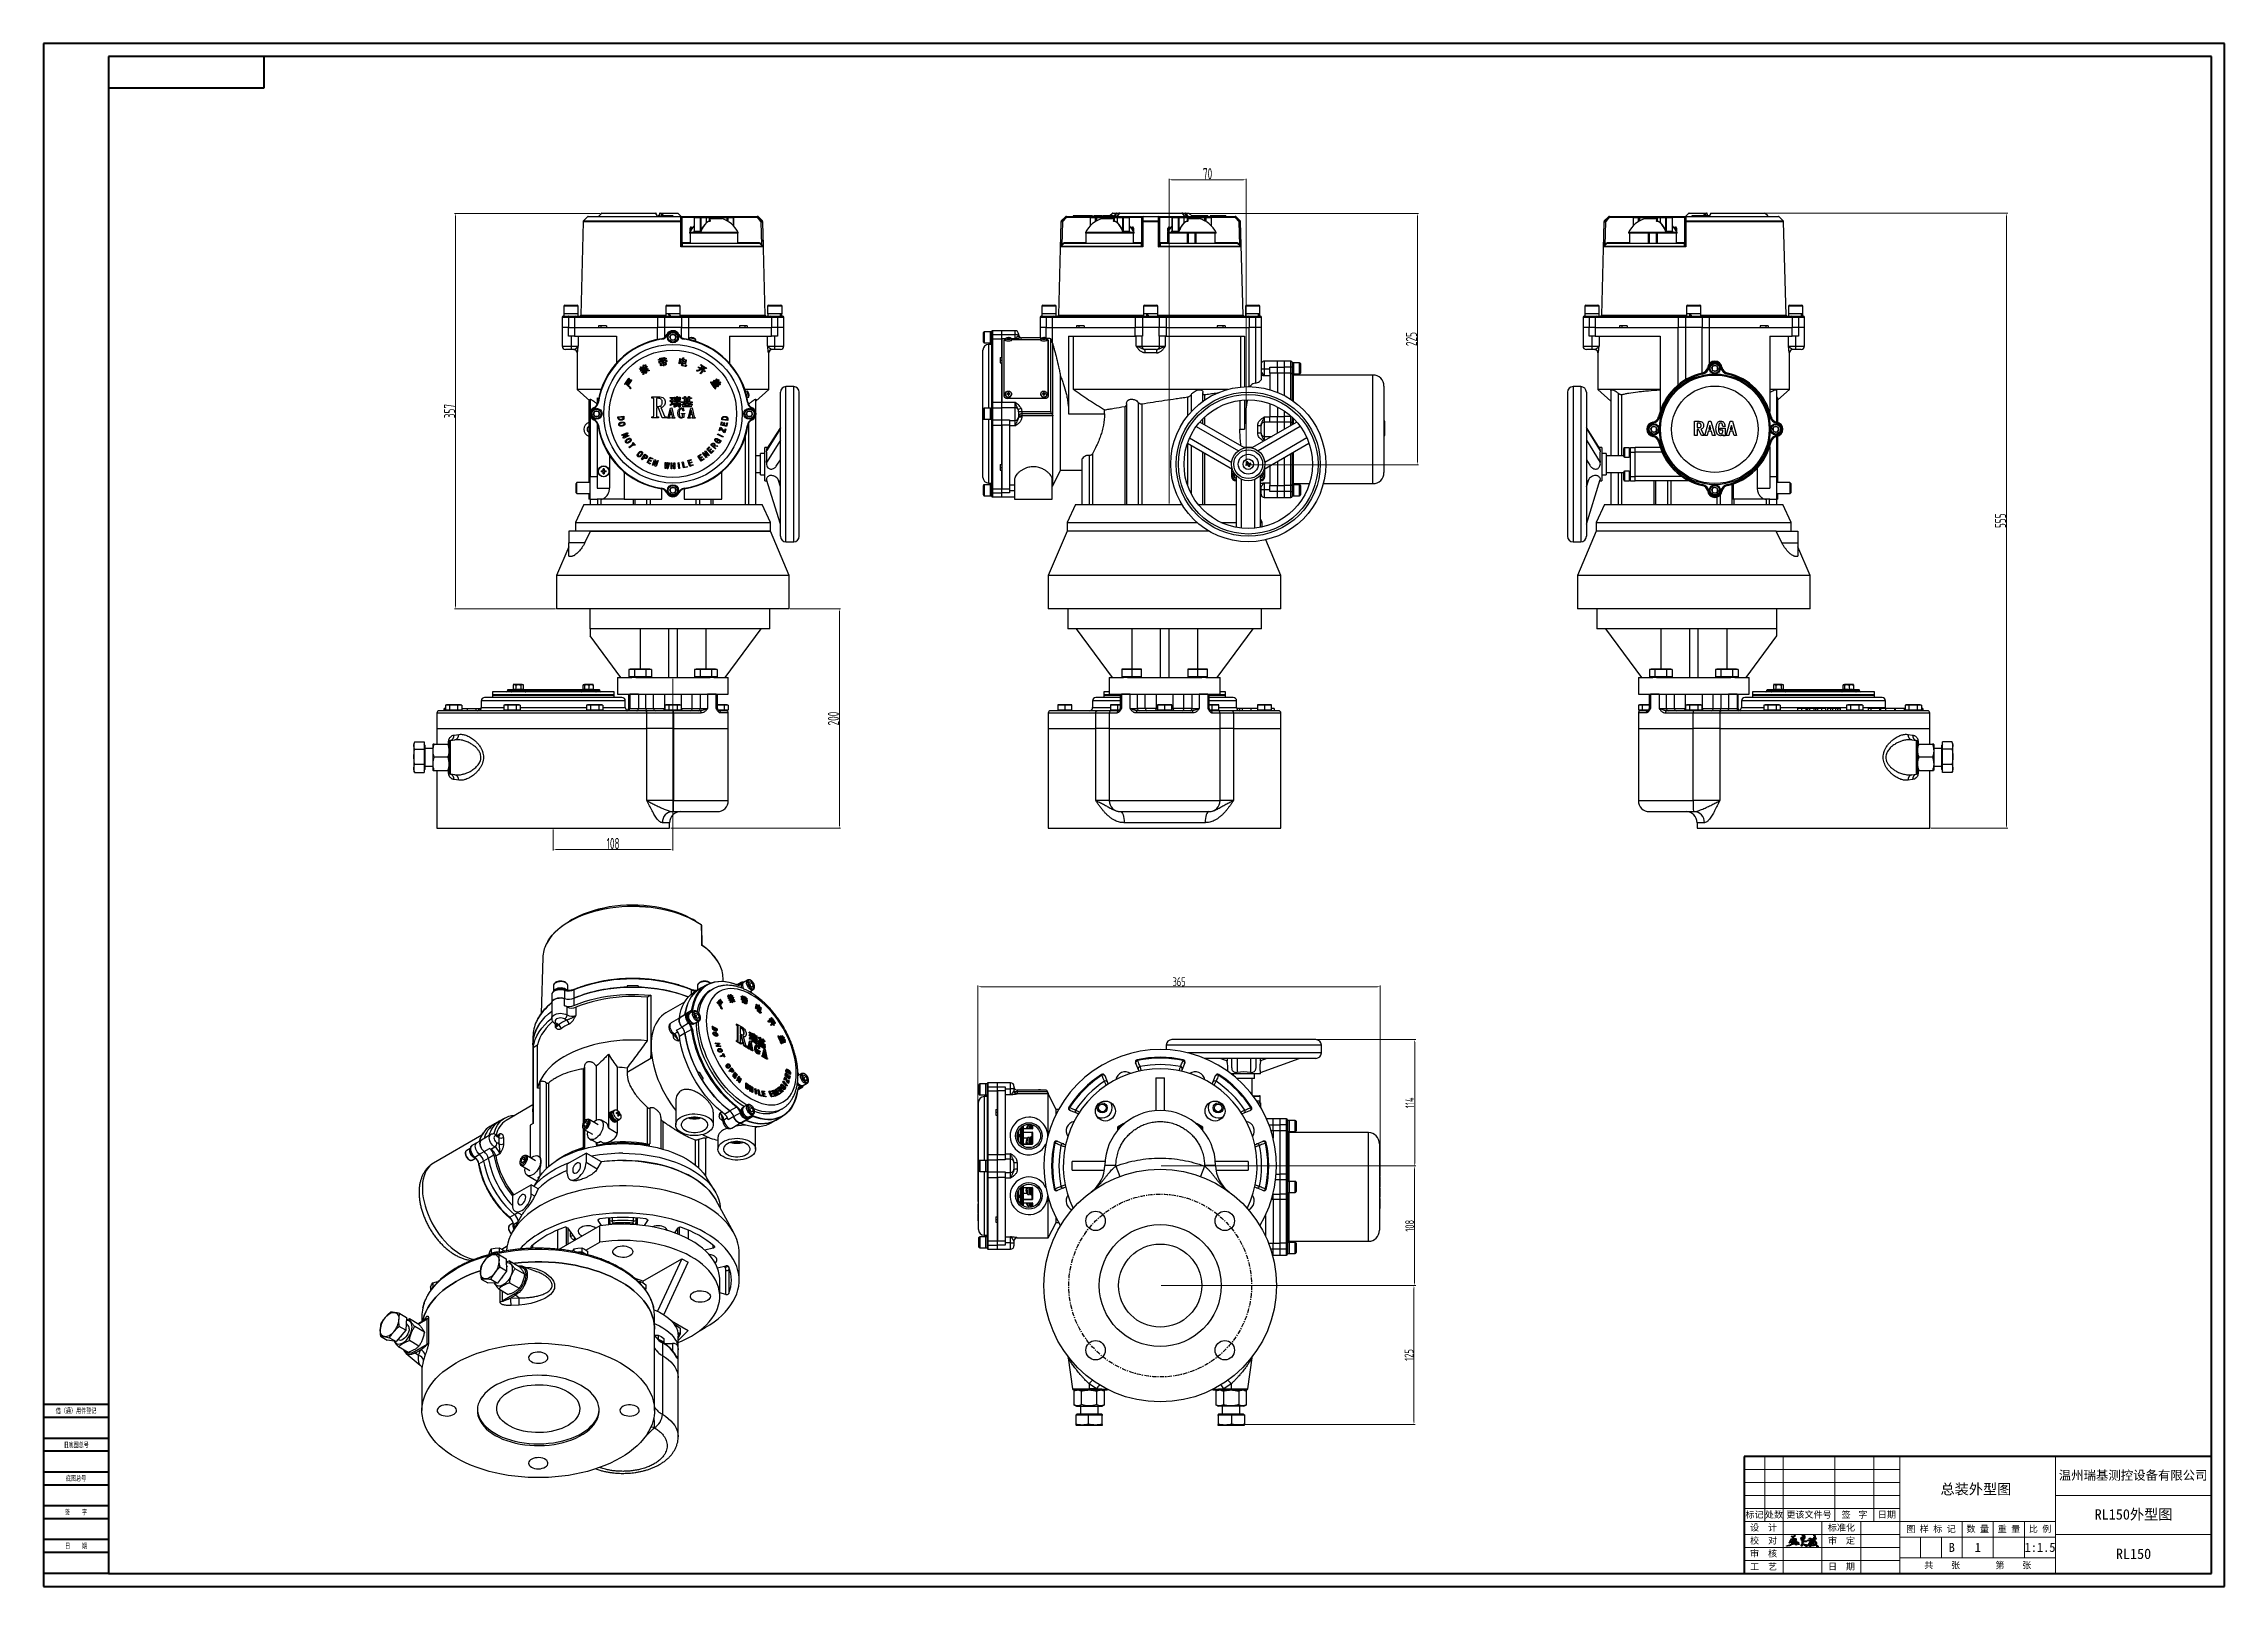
# Model space of a CAD drawing. Header units: millimetres. Extents: x 284 to 3312, y -237 to 1155.
# Drawn here: x 1344 to 3312, y -237 to 1155 of the extents above; entities that cross this region are included whole.
import ezdxf

# ---------------------------------------------------------------- set-up
doc = ezdxf.new("R2010")
doc.units = ezdxf.units.MM
doc.linetypes.add('CENTER', pattern=[7, 4, -1, 1, -1])
for name, color, linetype, lineweight in [('AM_BOR', 7, 'Continuous', 50), ('文字', 7, 'Continuous', 13), ('标注', 3, 'Continuous', 13), ('粗实线', 7, 'Continuous', 40), ('细实线', 3, 'Continuous', 13)]:
    doc.layers.add(name, color=color, linetype=linetype, lineweight=lineweight)
doc.layers.add('layer 1', color=7, linetype='Continuous')
doc.layers.add('中心线', color=1, linetype='CENTER')
doc.styles.add('01', font='txt.shx')
doc.styles.get("Standard").update_dxf_attribs({"font": 'gbenor.shx', "bigfont": 'gbcbig.shx'})
doc.styles.add('STYLE1', font='')
doc.styles.add('工程字', font='gbenor.shx', dxfattribs={"width": 0.707, "bigfont": 'hztxt.shx'})
doc.styles.add('标注', font='txt.shx', dxfattribs={"width": 0.7, "height": 3.5})
doc.styles.get('STYLE1').set_extended_font_data('FangSong_GB2312')
doc.dimstyles.new('AM_GB$0', dxfattribs={"dimtxt": 3.5, "dimasz": 2.5, "dimexe": 1, "dimexo": 1, "dimgap": 0.5, "dimtad": 1, "dimdsep": 46, "dimtxsty": '工程字', "dimcen": 0, "dimclrd": 256, "dimclre": 256, "dimclrt": 2, "dimadec": 0, "dimazin": 2, "dimtp": 0.1, "dimtm": 0.1, "dimtfac": 0.71, "dimtmove": 0, "dimatfit": 3, "dimfxl": 0, "dimlwd": -1, "dimlwe": -1, "dimarcsym": 0})

msp = doc.modelspace()

# ---------------------------------------------------------------- texts
at = {"layer": '文字', "attachment_point": 5}
for s, insert, char_height, width, style in [('{\\fSimSun|b0|i0|c134|p2;总装外型图}', (3088.149, -149.589), 9.375, 140.625, 'STYLE1'), ('{\\fSimSun|b0|i0|c134|p2;RL150外型图}', (3230.429, -172.369), 9.375, 140.625, '01'), ('{\\fSimSun|b0|i0|c134|p2;1}', (3089.801, -201.665), 8.20312, 18.75, 'STYLE1'), ('{\\fSimSun|b0|i0|c134|p2;1:1.5}', (3146.054, -201.665), 8.20312, 18.75, 'STYLE1'), ('{\\fSimSun|b0|i0|c134|p2;RL150}', (3230.429, -207.525), 9.375, 140.625, 'STYLE1')]:
    msp.add_mtext(s, dxfattribs=dict(at, insert=insert, char_height=char_height, width=width, style=style))
at = {"layer": '文字', "insert": (3089.804, -218.072), "char_height": 5.85938, "width": 168.75, "attachment_point": 5}
msp.add_mtext('{\\fSimSun|b0|i0|c134|p2;共    张        第    张}', dxfattribs=at)

# ---------------------------------------------------------------- blocks, each defined once
blk = doc.blocks.new('*D19')
at = {"layer": 'Defpoints', "color": 0}
for p in [(2550.4, 304.3), (2187.2, 141.7), (2550.4, 132.8)]:
    blk.add_point(p, dxfattribs=at)
at = {"layer": '标注', "transparency": 16777216}
for p, q in [((2187.2, 142.7), (2187.2, 305.3)), ((2189.7, 304.3), (2547.9, 304.3)), ((2550.4, 133.8), (2550.4, 305.3))]:
    blk.add_line(p, q, dxfattribs=at)
for points in [[(2189.7, 304.7), (2189.7, 303.9), (2187.2, 304.3)], [(2547.9, 304.7), (2547.9, 303.9), (2550.4, 304.3)]]:
    blk.add_solid(points, dxfattribs=at)
at = {"layer": '标注', "color": 2, "transparency": 16777216, "insert": (2368.8, 308.8), "char_height": 3.5, "attachment_point": 5, "style": '工程字'}
blk.add_mtext('{\\H2.28571x;365}', dxfattribs=at)
blk = doc.blocks.new('rja1')
at = {"layer": '粗实线'}
for p, q in [((1854.33, 1073), (1854.33, 479)), ((2694.33, 1073), (1854.33, 1073)), ((2689.33, 1068), (1879.33, 1068)), ((1879.33, 1068), (1879.33, 484)), ((1939.33, 1056), (1939.33, 1068)), ((2689.33, 484), (2689.33, 1068)), ((2694.33, 479), (2694.33, 1073)), ((1879.33, 1056), (1939.33, 1056)), ((1879.33, 549), (1854.33, 549)), ((1879.33, 544), (1854.33, 544)), ((1879.33, 536), (1854.33, 536)), ((1879.33, 531), (1854.33, 531)), ((1879.33, 523), (1854.33, 523)), ((2509.33, 529), (2509.33, 484)), ((2689.33, 529), (2509.33, 529)), ((1879.33, 518), (1854.33, 518)), ((1879.33, 510), (1854.33, 510)), ((1879.33, 505), (1854.33, 505)), ((1879.33, 497), (1854.33, 497)), ((1879.33, 492), (1854.33, 492)), ((1879.33, 484), (1854.33, 484)), ((1854.33, 479), (2694.33, 479)), ((1879.33, 484), (2689.33, 484))]:
    blk.add_line(p, q, dxfattribs=at)
at = {"layer": '细实线'}
for p, q in [((2509.33, 524), (2569.33, 524)), ((2517.33, 529), (2517.33, 504)), ((2524.33, 529), (2524.33, 504)), ((2544.33, 529), (2544.33, 504)), ((2559.33, 529), (2559.33, 504)), ((2569.33, 529), (2569.33, 484)), ((2569.33, 524), (2569.33, 484)), ((2629.33, 529), (2629.33, 484)), ((2509.33, 519), (2569.33, 519)), ((2509.33, 514), (2569.33, 514)), ((2629.33, 514), (2689.33, 514)), ((2509.33, 509), (2569.33, 509)), ((2509.33, 504), (2629.33, 504)), ((2524.33, 504), (2524.33, 484)), ((2539.33, 504), (2539.33, 484)), ((2554.33, 484), (2554.33, 504)), ((2605.33, 504), (2605.33, 490)), ((2617.33, 504), (2617.33, 490)), ((2509.33, 499), (2569.33, 499)), ((2509.33, 496), (2509.33, 484)), ((2629.33, 498), (2569.33, 498)), ((2577.33, 498), (2577.33, 490)), ((2585.33, 498), (2585.33, 490)), ((2593.33, 503.96), (2593.33, 489.96)), ((2629.33, 499), (2689.33, 499)), ((2509.19, 494), (2569.33, 494)), ((2509.33, 489), (2569.33, 489)), ((2569.33, 490), (2629.33, 490))]:
    blk.add_line(p, q, dxfattribs=at)
at = {"layer": '文字', "attachment_point": 5}
for s, insert, char_height, width, style in [('{\\fSimSun|b0|i0|c134|p54;借（通）用件登记}', (1866.83, 546.5), 2, 25, '标注'), ('{\\fSimSun|b0|i0|c134|p54;旧底图总号}', (1866.83, 533.41), 2, 25, '标注'), ('{\\fSimSun|b0|i0|c134|p54;底图总号}', (1866.83, 520.5), 2, 25, '标注'), ('{\\fSimSun|b0|i0|c134|p54;签}   {\\fSimSun|b0|i0|c134|p54;字}', (1866.83, 507.5), 2, 25, '标注'), ('{\\fSimSun|b0|i0|c134|p54;日}   {\\fSimSun|b0|i0|c134|p54;期}', (1866.83, 494.5), 2, 25, '标注'), ('{\\fSimSun|b0|i0|c134|p2;B}', (2589.33, 494), 3.5, 8, 'STYLE1')]:
    blk.add_mtext(s, dxfattribs=dict(at, insert=insert, char_height=char_height, width=width, style=style))
at = {"layer": '文字', "width": 72, "attachment_point": 5}
for s, insert, char_height in [('{\\fSimSun|b0|i0|c134|p2;温州瑞基测控设备有限公司}', (2659.19, 521.6), 3.5), ('{\\fSimSun|b0|i0|c134|p2;标记}', (2513.33, 506.5), 2.5), ('{\\fSimSun|b0|i0|c134|p2;处数}', (2520.83, 506.5), 2.5), ('{\\fSimSun|b0|i0|c134|p2;更该文件号}', (2534.33, 506.5), 2.5), ('{\\fSimSun|b0|i0|c134|p54;签}  {\\fSimSun|b0|i0|c134|p54;字}', (2551.83, 506.5), 2.5), ('{\\fSimSun|b0|i0|c134|p54;日期}', (2564.33, 506.5), 2.5), ('{\\fSimSun|b0|i0|c134|p2;校  对}', (2516.83, 496.5), 2.5), ('{\\fSimSun|b0|i0|c134|p2;设  计}', (2516.83, 501.5), 2.5), ('{\\fSimSun|b0|i0|c134|p2;标准化}', (2546.83, 501.5), 2.5), ('{\\fSimSun|b0|i0|c134|p2;审  定}', (2546.83, 496.5), 2.5), ('{\\fSimSun|b0|i0|c134|p2;图 样 标 记}', (2581.33, 501), 2.5), ('{\\fSimSun|b0|i0|c134|p2;数 量}', (2599.33, 501), 2.5), ('{\\fSimSun|b0|i0|c134|p2;重 量}', (2611.33, 501), 2.5), ('{\\fSimSun|b0|i0|c134|p2;比 例}', (2623.33, 501), 2.5), ('{\\fSimSun|b0|i0|c134|p2;工  艺}', (2516.83, 486.5), 2.5), ('{\\fSimSun|b0|i0|c134|p2;审  核}', (2516.83, 491.5), 2.5), ('{\\fSimSun|b0|i0|c134|p2;日  期}', (2546.83, 486.5), 2.5)]:
    blk.add_mtext(s, dxfattribs=dict(at, insert=insert, char_height=char_height))
blk = doc.blocks.new('*D20')
at = {"layer": 'Defpoints', "color": 0}
for p in [(1911.8, 583.3), (1803.8, 447.3), (1803.8, 428.1)]:
    blk.add_point(p, dxfattribs=at)
at = {"layer": '标注', "transparency": 16777216}
for p, q in [((1911.8, 582.3), (1911.8, 427.1)), ((1803.8, 446.3), (1803.8, 427.1)), ((1909.3, 428.1), (1806.3, 428.1))]:
    blk.add_line(p, q, dxfattribs=at)
for points in [[(1806.3, 428.5), (1806.3, 427.7), (1803.8, 428.1)], [(1909.3, 428.5), (1909.3, 427.7), (1911.8, 428.1)]]:
    blk.add_solid(points, dxfattribs=at)
at = {"layer": '标注', "color": 2, "transparency": 16777216, "insert": (1857.8, 433.6), "char_height": 3.5, "attachment_point": 5, "style": '工程字'}
blk.add_mtext('{\\H2.85714x;108}', dxfattribs=at)
blk = doc.blocks.new('*D21')
at = {"layer": 'Defpoints', "color": 0}
for p in [(2897.8, 1002.3), (3046.5, 447.3), (3115.9, 447.3)]:
    blk.add_point(p, dxfattribs=at)
at = {"layer": '标注', "transparency": 16777216}
for p, q in [((2898.8, 1002.3), (3116.9, 1002.3)), ((3115.9, 999.8), (3115.9, 449.8)), ((3047.5, 447.3), (3116.9, 447.3))]:
    blk.add_line(p, q, dxfattribs=at)
for points in [[(3115.5, 999.8), (3116.3, 999.8), (3115.9, 1002.3)], [(3115.5, 449.8), (3116.3, 449.8), (3115.9, 447.3)]]:
    blk.add_solid(points, dxfattribs=at)
at = {"layer": '标注', "color": 2, "transparency": 16777216, "insert": (3110.4, 724.8), "char_height": 3.5, "attachment_point": 5, "rotation": 90, "style": '工程字'}
blk.add_mtext('{\\H2.85714x;555}', dxfattribs=at)
blk = doc.blocks.new('*D22')
at = {"layer": 'Defpoints', "color": 0}
for p in [(2492.2, 256.6), (2351.7, 142.6), (2581.5, 142.6)]:
    blk.add_point(p, dxfattribs=at)
at = {"layer": '标注', "transparency": 16777216}
for p, q in [((2493.2, 256.6), (2582.5, 256.6)), ((2581.5, 254.1), (2581.5, 145.1)), ((2352.7, 142.6), (2582.5, 142.6))]:
    blk.add_line(p, q, dxfattribs=at)
for points in [[(2581.1, 254.1), (2582, 254.1), (2581.5, 256.6)], [(2581.1, 145.1), (2582, 145.1), (2581.5, 142.6)]]:
    blk.add_solid(points, dxfattribs=at)
at = {"layer": '标注', "color": 2, "transparency": 16777216, "insert": (2577, 199.6), "char_height": 3.5, "attachment_point": 5, "rotation": 90, "style": '工程字'}
blk.add_mtext('{\\H2.28571x;114}', dxfattribs=at)
blk = doc.blocks.new('*D23')
at = {"layer": 'Defpoints', "color": 0}
for p in [(2351.7, 142.6), (2351.7, 34.6), (2581.4, 34.6)]:
    blk.add_point(p, dxfattribs=at)
at = {"layer": '标注', "transparency": 16777216}
for p, q in [((2352.7, 142.6), (2582.4, 142.6)), ((2581.4, 140.1), (2581.4, 37.1)), ((2352.7, 34.6), (2582.4, 34.6))]:
    blk.add_line(p, q, dxfattribs=at)
for points in [[(2581, 140.1), (2581.8, 140.1), (2581.4, 142.6)], [(2581, 37.1), (2581.8, 37.1), (2581.4, 34.6)]]:
    blk.add_solid(points, dxfattribs=at)
at = {"layer": '标注', "color": 2, "transparency": 16777216, "insert": (2576.9, 88.6), "char_height": 3.5, "attachment_point": 5, "rotation": 90, "style": '工程字'}
blk.add_mtext('{\\H2.28571x;108}', dxfattribs=at)
blk = doc.blocks.new('*D24')
at = {"layer": 'Defpoints', "color": 0}
for p in [(2351.7, 34.6), (2416.4, -90.6), (2580.8, -90.6)]:
    blk.add_point(p, dxfattribs=at)
at = {"layer": '标注', "transparency": 16777216}
for p, q in [((2352.7, 34.6), (2581.8, 34.6)), ((2580.8, 32.1), (2580.8, -88.1)), ((2417.4, -90.6), (2581.8, -90.6))]:
    blk.add_line(p, q, dxfattribs=at)
for points in [[(2580.4, 32.1), (2581.2, 32.1), (2580.8, 34.6)], [(2580.4, -88.1), (2581.2, -88.1), (2580.8, -90.6)]]:
    blk.add_solid(points, dxfattribs=at)
at = {"layer": '标注', "color": 2, "transparency": 16777216, "insert": (2576.3, -28), "char_height": 3.5, "width": 3.385, "attachment_point": 5, "rotation": 90, "style": '工程字'}
blk.add_mtext('{\\H2.28571x;125}', dxfattribs=at)
blk = doc.blocks.new('*D25')
at = {"layer": 'Defpoints', "color": 0}
for p in [(2429.3, 1032.5), (2429.3, 774.5), (2359.7, 739.3)]:
    blk.add_point(p, dxfattribs=at)
at = {"layer": '标注', "transparency": 16777216}
for p, q in [((2359.7, 740.3), (2359.7, 1033.5)), ((2362.2, 1032.5), (2426.8, 1032.5)), ((2429.3, 775.5), (2429.3, 1033.5))]:
    blk.add_line(p, q, dxfattribs=at)
for points in [[(2362.2, 1032.9), (2362.2, 1032.1), (2359.7, 1032.5)], [(2426.8, 1032.9), (2426.8, 1032.1), (2429.3, 1032.5)]]:
    blk.add_solid(points, dxfattribs=at)
at = {"layer": '标注', "color": 2, "transparency": 16777216, "insert": (2394.5, 1038), "char_height": 3.5, "attachment_point": 5, "style": '工程字'}
blk.add_mtext('{\\H2.85714x;70}', dxfattribs=at)
blk = doc.blocks.new('*D26')
at = {"layer": 'Defpoints', "color": 0}
for p in [(2371.6, 1002.1), (2429, 775.4), (2584, 775.4)]:
    blk.add_point(p, dxfattribs=at)
at = {"layer": '标注', "transparency": 16777216}
for p, q in [((2372.6, 1002.1), (2585, 1002.1)), ((2584, 999.6), (2584, 777.9)), ((2430, 775.4), (2585, 775.4))]:
    blk.add_line(p, q, dxfattribs=at)
for points in [[(2583.6, 999.6), (2584.4, 999.6), (2584, 1002.1)], [(2583.6, 777.9), (2584.4, 777.9), (2584, 775.4)]]:
    blk.add_solid(points, dxfattribs=at)
at = {"layer": '标注', "color": 2, "transparency": 16777216, "insert": (2578.5, 888.8), "char_height": 3.5, "attachment_point": 5, "rotation": 90, "style": '工程字'}
blk.add_mtext('{\\H2.85714x;225}', dxfattribs=at)
blk = doc.blocks.new('*D27')
at = {"layer": 'Defpoints', "color": 0}
for p in [(1847.3, 1002.2), (1715.7, 645.3), (1806.8, 645.3)]:
    blk.add_point(p, dxfattribs=at)
at = {"layer": '标注', "transparency": 16777216}
for p, q in [((1846.3, 1002.2), (1714.7, 1002.2)), ((1715.7, 999.7), (1715.7, 647.8)), ((1805.8, 645.3), (1714.7, 645.3))]:
    blk.add_line(p, q, dxfattribs=at)
for points in [[(1715.3, 999.7), (1716.1, 999.7), (1715.7, 1002.2)], [(1715.3, 647.8), (1716.1, 647.8), (1715.7, 645.3)]]:
    blk.add_solid(points, dxfattribs=at)
at = {"layer": '标注', "color": 2, "transparency": 16777216, "insert": (1710.2, 823.8), "char_height": 3.5, "attachment_point": 5, "rotation": 90, "style": '工程字'}
blk.add_mtext('{\\H2.85714x;357}', dxfattribs=at)
blk = doc.blocks.new('*D28')
at = {"layer": 'Defpoints', "color": 0}
for p in [(2016.8, 645.3), (1908.8, 447.3), (2062.2, 447.3)]:
    blk.add_point(p, dxfattribs=at)
at = {"layer": '标注', "transparency": 16777216}
for p, q in [((2017.8, 645.3), (2063.2, 645.3)), ((2062.2, 642.8), (2062.2, 449.8)), ((1909.8, 447.3), (2063.2, 447.3))]:
    blk.add_line(p, q, dxfattribs=at)
for points in [[(2061.8, 642.8), (2062.6, 642.8), (2062.2, 645.3)], [(2061.8, 449.8), (2062.6, 449.8), (2062.2, 447.3)]]:
    blk.add_solid(points, dxfattribs=at)
at = {"layer": '标注', "color": 2, "transparency": 16777216, "insert": (2056.7, 546.3), "char_height": 3.5, "width": 3.766, "attachment_point": 5, "rotation": 90, "style": '工程字'}
blk.add_mtext('{\\H2.85714x;200}', dxfattribs=at)

# ---------------------------------------------------------------- dimensions: what is measured, and where the dimension line sits
at = {"layer": '标注'}
for base, p1, p2, text, picture, middle in [((2429.344, 1032.509), (2359.74, 739.334), (2429.344, 774.521), '{\\H2.85714x;70}', '*D25', (2394.542, 1038.009)), ((1803.848, 428.071), (1911.848, 583.334), (1803.848, 447.334), '{\\H2.85714x;<>}', '*D20', (1857.848, 433.571)), ((2550.44, 304.308), (2187.24, 141.663), (2550.44, 132.754), '{\\H2.28571x;365}', '*D19', (2368.84, 308.808))]:
    dim = msp.add_linear_dim(base=base, p1=p1, p2=p2, text=text, dimstyle='AM_GB$0', override={"dimfxl": 1.25}, dxfattribs=at)
    dim.commit()
    dim.dimension.update_dxf_attribs({"geometry": picture, "text_midpoint": middle})
for base, p1, p2, text, picture, middle in [((1715.681, 645.334), (1847.334, 1002.189), (1806.848, 645.334), '{\\H2.85714x;357}', '*D27', (1710.181, 823.761)), ((2583.967, 775.427), (2371.635, 1002.095), (2428.97, 775.427), '{\\H2.85714x;225}', '*D26', (2578.467, 888.761)), ((3115.873, 447.334), (2897.805, 1002.296), (3046.452, 447.334), '{\\H2.85714x;555}', '*D21', (3110.373, 724.815)), ((2062.197, 447.334), (2016.848, 645.334), (1908.848, 447.334), '{\\H2.85714x;200}', '*D28', (2056.697, 546.334)), ((2581.534, 142.62), (2492.24, 256.62), (2351.74, 142.62), '{\\H2.28571x;<>}', '*D22', (2577.034, 199.62)), ((2581.416, 34.62), (2351.74, 142.62), (2351.74, 34.62), '{\\H2.28571x;<>}', '*D23', (2576.916, 88.62)), ((2580.823, -90.566), (2351.74, 34.62), (2416.385, -90.566), '{\\H2.28571x;125}', '*D24', (2576.323, -27.973))]:
    dim = msp.add_linear_dim(base=base, p1=p1, p2=p2, angle=90, text=text, dimstyle='AM_GB$0', override={"dimfxl": 1.25}, dxfattribs=at)
    dim.commit()
    dim.dimension.update_dxf_attribs({"geometry": picture, "text_midpoint": middle})

# ---------------------------------------------------------------- hatches: boundary and pattern name
h = msp.add_hatch(color=256)
h.dxf.hatch_style = 1
edge = h.paths.add_edge_path()
edge.add_spline(control_points=[(2927.05, -198.806), (2927.032, -198.782), (2926.995, -198.735), (2926.939, -198.677)], knot_values=[0.62053592, 0.62053592, 0.62053592, 0.62053592, 0.62351205, 0.62351205, 0.62351205, 0.62351205], degree=3, periodic=0)
edge.add_spline(control_points=[(2926.939, -198.677), (2926.897, -198.635), (2926.845, -198.586), (2926.782, -198.536)], knot_values=[0.62351205, 0.62351205, 0.62351205, 0.62351205, 0.62574415, 0.62574415, 0.62574415, 0.62574415], degree=3, periodic=0)
edge.add_spline(control_points=[(2926.782, -198.536), (2926.741, -198.503), (2926.694, -198.47), (2926.643, -198.437)], knot_values=[0.62574415, 0.62574415, 0.62574415, 0.62574415, 0.62723222, 0.62723222, 0.62723222, 0.62723222], degree=3, periodic=0)
edge.add_spline(control_points=[(2926.643, -198.437), (2926.592, -198.405), (2926.537, -198.373), (2926.476, -198.345)], knot_values=[0.62723222, 0.62723222, 0.62723222, 0.62723222, 0.62872028, 0.62872028, 0.62872028, 0.62872028], degree=3, periodic=0)
edge.add_spline(control_points=[(2926.476, -198.345), (2926.416, -198.316), (2926.351, -198.289), (2926.282, -198.267)], knot_values=[0.62872028, 0.62872028, 0.62872028, 0.62872028, 0.63020835, 0.63020835, 0.63020835, 0.63020835], degree=3, periodic=0)
edge.add_spline(control_points=[(2926.282, -198.267), (2926.247, -198.256), (2926.175, -198.235), (2926.099, -198.219), (2926.06, -198.213)], knot_values=[0.63020835, 0.63020835, 0.63020835, 0.63020835, 0.63095238, 0.63169641, 0.63169641, 0.63169641, 0.63169641], degree=3, periodic=0)
edge.add_spline(control_points=[(2926.06, -198.213), (2925.982, -198.199), (2925.899, -198.19), (2925.813, -198.184)], knot_values=[0.63169641, 0.63169641, 0.63169641, 0.63169641, 0.63318448, 0.63318448, 0.63318448, 0.63318448], degree=3, periodic=0)
edge.add_spline(control_points=[(2925.813, -198.184), (2925.685, -198.175), (2925.549, -198.173), (2925.409, -198.176)], knot_values=[0.63318448, 0.63318448, 0.63318448, 0.63318448, 0.63541658, 0.63541658, 0.63541658, 0.63541658], degree=3, periodic=0)
edge.add_spline(control_points=[(2925.409, -198.176), (2925.13, -198.182), (2924.834, -198.207), (2924.548, -198.225)], knot_values=[0.63541658, 0.63541658, 0.63541658, 0.63541658, 0.63988077, 0.63988077, 0.63988077, 0.63988077], degree=3, periodic=0)
edge.add_spline(control_points=[(2924.548, -198.225), (2924.358, -198.237), (2924.172, -198.247), (2923.997, -198.247)], knot_values=[0.63988077, 0.63988077, 0.63988077, 0.63988077, 0.64285714, 0.64285714, 0.64285714, 0.64285714], degree=3, periodic=0)
edge.add_spline(control_points=[(2923.997, -198.247), (2923.997, -198.247), (2923.997, -198.247), (2924.749, -197.842), (2924.749, -197.842), (2924.749, -197.842), (2924.832, -197.8), (2924.969, -197.732)], knot_values=[0.64285714, 0.64285714, 0.64285714, 0.64285714, 0.6547619, 0.66666667, 0.66666667, 0.66666667, 0.67261917, 0.67261917, 0.67261917, 0.67261917], degree=3, periodic=0)
edge.add_spline(control_points=[(2924.969, -197.732), (2925.106, -197.663), (2925.345, -197.544), (2925.624, -197.405), (2925.681, -197.375)], knot_values=[0.67261917, 0.67261917, 0.67261917, 0.67261917, 0.67857143, 0.68005949, 0.68005949, 0.68005949, 0.68005949], degree=3, periodic=0)
edge.add_spline(control_points=[(2925.681, -197.375), (2925.766, -197.331), (2925.852, -197.283), (2925.937, -197.229)], knot_values=[0.68005949, 0.68005949, 0.68005949, 0.68005949, 0.68229159, 0.68229159, 0.68229159, 0.68229159], degree=3, periodic=0)
edge.add_spline(control_points=[(2925.937, -197.229), (2925.965, -197.211), (2925.993, -197.192), (2926.021, -197.172)], knot_values=[0.68229159, 0.68229159, 0.68229159, 0.68229159, 0.68303562, 0.68303562, 0.68303562, 0.68303562], degree=3, periodic=0)
edge.add_spline(control_points=[(2926.021, -197.172), (2926.049, -197.152), (2926.076, -197.132), (2926.103, -197.11)], knot_values=[0.68303562, 0.68303562, 0.68303562, 0.68303562, 0.68377966, 0.68377966, 0.68377966, 0.68377966], degree=3, periodic=0)
edge.add_spline(control_points=[(2926.103, -197.11), (2926.158, -197.067), (2926.21, -197.02), (2926.261, -196.969)], knot_values=[0.68377966, 0.68377966, 0.68377966, 0.68377966, 0.68526772, 0.68526772, 0.68526772, 0.68526772], degree=3, periodic=0)
edge.add_spline(control_points=[(2926.261, -196.969), (2926.286, -196.943), (2926.31, -196.916), (2926.334, -196.888)], knot_values=[0.68526772, 0.68526772, 0.68526772, 0.68526772, 0.68601176, 0.68601176, 0.68601176, 0.68601176], degree=3, periodic=0)
edge.add_spline(control_points=[(2926.334, -196.888), (2926.358, -196.86), (2926.381, -196.831), (2926.403, -196.8)], knot_values=[0.68601176, 0.68601176, 0.68601176, 0.68601176, 0.68675579, 0.68675579, 0.68675579, 0.68675579], degree=3, periodic=0)
edge.add_spline(control_points=[(2926.403, -196.8), (2926.425, -196.769), (2926.447, -196.737), (2926.467, -196.703)], knot_values=[0.68675579, 0.68675579, 0.68675579, 0.68675579, 0.68749982, 0.68749982, 0.68749982, 0.68749982], degree=3, periodic=0)
edge.add_spline(control_points=[(2926.467, -196.703), (2926.488, -196.669), (2926.507, -196.634), (2926.525, -196.598)], knot_values=[0.68749982, 0.68749982, 0.68749982, 0.68749982, 0.68824385, 0.68824385, 0.68824385, 0.68824385], degree=3, periodic=0)
edge.add_spline(control_points=[(2926.525, -196.598), (2926.562, -196.524), (2926.595, -196.444), (2926.622, -196.357)], knot_values=[0.68824385, 0.68824385, 0.68824385, 0.68824385, 0.68973192, 0.68973192, 0.68973192, 0.68973192], degree=3, periodic=0)
edge.add_spline(control_points=[(2926.622, -196.357), (2926.636, -196.314), (2926.648, -196.269), (2926.659, -196.221)], knot_values=[0.68973192, 0.68973192, 0.68973192, 0.68973192, 0.69047619, 0.69047619, 0.69047619, 0.69047619], degree=3, periodic=0)
edge.add_spline(control_points=[(2926.659, -196.221), (2926.659, -196.221), (2926.659, -196.221), (2926.582, -196.125), (2926.582, -196.125)], knot_values=[0.69047619, 0.69047619, 0.69047619, 0.69047619, 0.70238095, 0.71428548, 0.71428548, 0.71428548, 0.71428548], degree=3, periodic=0)
edge.add_spline(control_points=[(2926.582, -196.125), (2926.582, -196.125), (2926.582, -196.125), (2926.582, -196.125), (2926.582, -196.125), (2926.575, -196.117), (2926.563, -196.102), (2926.555, -196.094)], knot_values=[0.71428548, 0.71428548, 0.71428548, 0.71428548, 0.71428571, 0.71428571, 0.71428571, 0.72619048, 0.73809524, 0.73809524, 0.73809524, 0.73809524], degree=3, periodic=0)
edge.add_spline(control_points=[(2926.555, -196.094), (2926.555, -196.094), (2926.489, -196.027), (2926.502, -196.035), (2926.43, -195.988), (2926.43, -195.988), (2926.419, -195.981), (2926.398, -195.97)], knot_values=[0.73809524, 0.73809524, 0.73809524, 0.73809524, 0.75, 0.76190476, 0.76190476, 0.76190476, 0.76488113, 0.76488113, 0.76488113, 0.76488113], degree=3, periodic=0)
edge.add_spline(control_points=[(2926.398, -195.97), (2926.378, -195.959), (2926.348, -195.944), (2926.311, -195.928)], knot_values=[0.76488113, 0.76488113, 0.76488113, 0.76488113, 0.76785726, 0.76785726, 0.76785726, 0.76785726], degree=3, periodic=0)
edge.add_spline(control_points=[(2926.311, -195.928), (2926.293, -195.921), (2926.273, -195.913), (2926.251, -195.905)], knot_values=[0.76785726, 0.76785726, 0.76785726, 0.76785726, 0.76934533, 0.76934533, 0.76934533, 0.76934533], degree=3, periodic=0)
edge.add_spline(control_points=[(2926.251, -195.905), (2926.229, -195.898), (2926.206, -195.891), (2926.181, -195.884)], knot_values=[0.76934533, 0.76934533, 0.76934533, 0.76934533, 0.77083339, 0.77083339, 0.77083339, 0.77083339], degree=3, periodic=0)
edge.add_spline(control_points=[(2926.181, -195.884), (2926.156, -195.878), (2926.13, -195.872), (2926.103, -195.867)], knot_values=[0.77083339, 0.77083339, 0.77083339, 0.77083339, 0.77232146, 0.77232146, 0.77232146, 0.77232146], degree=3, periodic=0)
edge.add_spline(control_points=[(2926.103, -195.867), (2926.076, -195.863), (2926.02, -195.856), (2925.96, -195.855), (2925.929, -195.856)], knot_values=[0.77232146, 0.77232146, 0.77232146, 0.77232146, 0.77380952, 0.77529759, 0.77529759, 0.77529759, 0.77529759], degree=3, periodic=0)
edge.add_spline(control_points=[(2925.929, -195.856), (2925.868, -195.857), (2925.804, -195.864), (2925.738, -195.872)], knot_values=[0.77529759, 0.77529759, 0.77529759, 0.77529759, 0.77827372, 0.77827372, 0.77827372, 0.77827372], degree=3, periodic=0)
edge.add_spline(control_points=[(2925.738, -195.872), (2925.638, -195.885), (2925.534, -195.903), (2925.427, -195.915)], knot_values=[0.77827372, 0.77827372, 0.77827372, 0.77827372, 0.78273792, 0.78273792, 0.78273792, 0.78273792], degree=3, periodic=0)
edge.add_spline(control_points=[(2925.427, -195.915), (2925.356, -195.924), (2925.284, -195.93), (2925.212, -195.932), (2925.212, -195.932), (2925.266, -195.852), (2925.339, -195.744)], knot_values=[0.78273792, 0.78273792, 0.78273792, 0.78273792, 0.78571429, 0.78571429, 0.78571429, 0.79166679, 0.79166679, 0.79166679, 0.79166679], degree=3, periodic=0)
edge.add_spline(control_points=[(2925.339, -195.744), (2925.412, -195.636), (2925.529, -195.465), (2925.624, -195.329), (2925.642, -195.302)], knot_values=[0.79166679, 0.79166679, 0.79166679, 0.79166679, 0.79761905, 0.79910711, 0.79910711, 0.79910711, 0.79910711], degree=3, periodic=0)
edge.add_spline(control_points=[(2925.642, -195.302), (2925.669, -195.262), (2925.694, -195.222), (2925.717, -195.179)], knot_values=[0.79910711, 0.79910711, 0.79910711, 0.79910711, 0.80133921, 0.80133921, 0.80133921, 0.80133921], degree=3, periodic=0)
edge.add_spline(control_points=[(2925.717, -195.179), (2925.732, -195.15), (2925.746, -195.12), (2925.758, -195.087)], knot_values=[0.80133921, 0.80133921, 0.80133921, 0.80133921, 0.80282728, 0.80282728, 0.80282728, 0.80282728], degree=3, periodic=0)
edge.add_spline(control_points=[(2925.758, -195.087), (2925.765, -195.07), (2925.771, -195.053), (2925.777, -195.035)], knot_values=[0.80282728, 0.80282728, 0.80282728, 0.80282728, 0.80357131, 0.80357131, 0.80357131, 0.80357131], degree=3, periodic=0)
edge.add_spline(control_points=[(2925.777, -195.035), (2925.782, -195.017), (2925.788, -194.998), (2925.793, -194.978)], knot_values=[0.80357131, 0.80357131, 0.80357131, 0.80357131, 0.80431534, 0.80431534, 0.80431534, 0.80431534], degree=3, periodic=0)
edge.add_spline(control_points=[(2925.793, -194.978), (2925.803, -194.939), (2925.812, -194.895), (2925.82, -194.847)], knot_values=[0.80431534, 0.80431534, 0.80431534, 0.80431534, 0.80580341, 0.80580341, 0.80580341, 0.80580341], degree=3, periodic=0)
edge.add_spline(control_points=[(2925.82, -194.847), (2925.824, -194.822), (2925.827, -194.797), (2925.83, -194.77)], knot_values=[0.80580341, 0.80580341, 0.80580341, 0.80580341, 0.80654744, 0.80654744, 0.80654744, 0.80654744], degree=3, periodic=0)
edge.add_spline(control_points=[(2925.83, -194.77), (2925.836, -194.716), (2925.841, -194.656), (2925.844, -194.59)], knot_values=[0.80654744, 0.80654744, 0.80654744, 0.80654744, 0.80803551, 0.80803551, 0.80803551, 0.80803551], degree=3, periodic=0)
edge.add_spline(control_points=[(2925.844, -194.59), (2925.847, -194.524), (2925.849, -194.45), (2925.849, -194.369)], knot_values=[0.80803551, 0.80803551, 0.80803551, 0.80803551, 0.80952381, 0.80952381, 0.80952381, 0.80952381], degree=3, periodic=0)
edge.add_spline(control_points=[(2925.849, -194.369), (2925.849, -194.369), (2925.849, -194.036), (2925.43, -193.617), (2925.097, -193.617)], knot_values=[0.80952381, 0.80952381, 0.80952381, 0.80952381, 0.82142857, 0.83333333, 0.83333333, 0.83333333, 0.83333333], degree=3, periodic=0)
edge.add_spline(control_points=[(2925.097, -193.617), (2925.097, -193.617), (2924.806, -193.617), (2923.883, -195.293), (2923.36, -195.643), (2923.36, -195.643), (2923.361, -195.625), (2923.363, -195.593)], knot_values=[0.83333333, 0.83333333, 0.83333333, 0.83333333, 0.8452381, 0.85714286, 0.85714286, 0.85714286, 0.86011923, 0.86011923, 0.86011923, 0.86011923], degree=3, periodic=0)
edge.add_spline(control_points=[(2923.363, -195.593), (2923.367, -195.528), (2923.377, -195.406), (2923.402, -195.251)], knot_values=[0.86011923, 0.86011923, 0.86011923, 0.86011923, 0.86607149, 0.86607149, 0.86607149, 0.86607149], degree=3, periodic=0)
edge.add_spline(control_points=[(2923.402, -195.251), (2923.415, -195.173), (2923.448, -195.001), (2923.502, -194.81), (2923.53, -194.71)], knot_values=[0.86607149, 0.86607149, 0.86607149, 0.86607149, 0.86904762, 0.87202375, 0.87202375, 0.87202375, 0.87202375], degree=3, periodic=0)
edge.add_spline(control_points=[(2923.53, -194.71), (2923.572, -194.561), (2923.616, -194.402), (2923.65, -194.238)], knot_values=[0.87202375, 0.87202375, 0.87202375, 0.87202375, 0.87648795, 0.87648795, 0.87648795, 0.87648795], degree=3, periodic=0)
edge.add_spline(control_points=[(2923.65, -194.238), (2923.673, -194.129), (2923.691, -194.017), (2923.7, -193.903)], knot_values=[0.87648795, 0.87648795, 0.87648795, 0.87648795, 0.87946408, 0.87946408, 0.87946408, 0.87946408], degree=3, periodic=0)
edge.add_spline(control_points=[(2923.7, -193.903), (2923.705, -193.847), (2923.708, -193.79), (2923.708, -193.733), (2923.708, -193.733), (2923.708, -193.718), (2923.706, -193.694)], knot_values=[0.87946408, 0.87946408, 0.87946408, 0.87946408, 0.88095238, 0.88095238, 0.88095238, 0.88392875, 0.88392875, 0.88392875, 0.88392875], degree=3, periodic=0)
edge.add_spline(control_points=[(2923.706, -193.694), (2923.705, -193.67), (2923.702, -193.635), (2923.697, -193.594)], knot_values=[0.88392875, 0.88392875, 0.88392875, 0.88392875, 0.88690488, 0.88690488, 0.88690488, 0.88690488], degree=3, periodic=0)
edge.add_spline(control_points=[(2923.697, -193.594), (2923.695, -193.573), (2923.691, -193.551), (2923.687, -193.528)], knot_values=[0.88690488, 0.88690488, 0.88690488, 0.88690488, 0.88839295, 0.88839295, 0.88839295, 0.88839295], degree=3, periodic=0)
edge.add_spline(control_points=[(2923.687, -193.528), (2923.679, -193.481), (2923.668, -193.431), (2923.652, -193.379)], knot_values=[0.88839295, 0.88839295, 0.88839295, 0.88839295, 0.89136908, 0.89136908, 0.89136908, 0.89136908], degree=3, periodic=0)
edge.add_spline(control_points=[(2923.652, -193.379), (2923.644, -193.353), (2923.626, -193.301), (2923.602, -193.251), (2923.59, -193.226)], knot_values=[0.89136908, 0.89136908, 0.89136908, 0.89136908, 0.89285714, 0.89434521, 0.89434521, 0.89434521, 0.89434521], degree=3, periodic=0)
edge.add_spline(control_points=[(2923.59, -193.226), (2923.564, -193.176), (2923.533, -193.126), (2923.499, -193.075)], knot_values=[0.89434521, 0.89434521, 0.89434521, 0.89434521, 0.89732134, 0.89732134, 0.89732134, 0.89732134], degree=3, periodic=0)
edge.add_spline(control_points=[(2923.499, -193.075), (2923.448, -192.998), (2923.388, -192.917), (2923.323, -192.827)], knot_values=[0.89732134, 0.89732134, 0.89732134, 0.89732134, 0.90178554, 0.90178554, 0.90178554, 0.90178554], degree=3, periodic=0)
edge.add_spline(control_points=[(2923.323, -192.827), (2923.28, -192.768), (2923.234, -192.703), (2923.187, -192.633)], knot_values=[0.90178554, 0.90178554, 0.90178554, 0.90178554, 0.9047619, 0.9047619, 0.9047619, 0.9047619], degree=3, periodic=0)
edge.add_spline(control_points=[(2923.187, -192.633), (2923.187, -192.633), (2923.187, -192.633), (2924.171, -192.054), (2924.171, -192.054), (2924.171, -192.054), (2924.222, -192.027), (2924.301, -191.981)], knot_values=[0.9047619, 0.9047619, 0.9047619, 0.9047619, 0.91666667, 0.92857143, 0.92857143, 0.92857143, 0.9315478, 0.9315478, 0.9315478, 0.9315478], degree=3, periodic=0)
edge.add_spline(control_points=[(2924.301, -191.981), (2924.38, -191.935), (2924.486, -191.871), (2924.596, -191.797)], knot_values=[0.9315478, 0.9315478, 0.9315478, 0.9315478, 0.93452393, 0.93452393, 0.93452393, 0.93452393], degree=3, periodic=0)
edge.add_spline(control_points=[(2924.596, -191.797), (2924.651, -191.761), (2924.707, -191.722), (2924.761, -191.682)], knot_values=[0.93452393, 0.93452393, 0.93452393, 0.93452393, 0.93601199, 0.93601199, 0.93601199, 0.93601199], degree=3, periodic=0)
edge.add_spline(control_points=[(2924.761, -191.682), (2924.815, -191.642), (2924.866, -191.602), (2924.913, -191.561)], knot_values=[0.93601199, 0.93601199, 0.93601199, 0.93601199, 0.93750006, 0.93750006, 0.93750006, 0.93750006], degree=3, periodic=0)
edge.add_spline(control_points=[(2924.913, -191.561), (2924.936, -191.54), (2924.958, -191.52), (2924.978, -191.5)], knot_values=[0.93750006, 0.93750006, 0.93750006, 0.93750006, 0.93824409, 0.93824409, 0.93824409, 0.93824409], degree=3, periodic=0)
edge.add_spline(control_points=[(2924.978, -191.5), (2924.999, -191.48), (2925.017, -191.46), (2925.034, -191.44)], knot_values=[0.93824409, 0.93824409, 0.93824409, 0.93824409, 0.93898813, 0.93898813, 0.93898813, 0.93898813], degree=3, periodic=0)
edge.add_spline(control_points=[(2925.034, -191.44), (2925.042, -191.43), (2925.05, -191.42), (2925.057, -191.411)], knot_values=[0.93898813, 0.93898813, 0.93898813, 0.93898813, 0.93936014, 0.93936014, 0.93936014, 0.93936014], degree=3, periodic=0)
edge.add_spline(control_points=[(2925.057, -191.411), (2925.064, -191.401), (2925.071, -191.391), (2925.077, -191.382)], knot_values=[0.93936014, 0.93936014, 0.93936014, 0.93936014, 0.93973216, 0.93973216, 0.93973216, 0.93973216], degree=3, periodic=0)
edge.add_spline(control_points=[(2925.077, -191.382), (2925.08, -191.377), (2925.083, -191.373), (2925.086, -191.368)], knot_values=[0.93973216, 0.93973216, 0.93973216, 0.93973216, 0.93991817, 0.93991817, 0.93991817, 0.93991817], degree=3, periodic=0)
edge.add_spline(control_points=[(2925.086, -191.368), (2925.091, -191.359), (2925.096, -191.349), (2925.101, -191.34)], knot_values=[0.93991817, 0.93991817, 0.93991817, 0.93991817, 0.94029018, 0.94029018, 0.94029018, 0.94029018], degree=3, periodic=0)
edge.add_spline(control_points=[(2925.101, -191.34), (2925.103, -191.336), (2925.106, -191.327), (2925.11, -191.318), (2925.111, -191.314)], knot_values=[0.94029018, 0.94029018, 0.94029018, 0.94029018, 0.94047619, 0.9406622, 0.9406622, 0.9406622, 0.9406622], degree=3, periodic=0)
edge.add_spline(control_points=[(2925.111, -191.314), (2925.114, -191.305), (2925.116, -191.296), (2925.118, -191.288)], knot_values=[0.9406622, 0.9406622, 0.9406622, 0.9406622, 0.94103422, 0.94103422, 0.94103422, 0.94103422], degree=3, periodic=0)
edge.add_spline(control_points=[(2925.118, -191.288), (2925.119, -191.279), (2925.12, -191.271), (2925.12, -191.263)], knot_values=[0.94103422, 0.94103422, 0.94103422, 0.94103422, 0.94140623, 0.94140623, 0.94140623, 0.94140623], degree=3, periodic=0)
edge.add_spline(control_points=[(2925.12, -191.263), (2925.12, -191.255), (2925.12, -191.247), (2925.119, -191.239)], knot_values=[0.94140623, 0.94140623, 0.94140623, 0.94140623, 0.94177825, 0.94177825, 0.94177825, 0.94177825], degree=3, periodic=0)
edge.add_spline(control_points=[(2925.119, -191.239), (2925.118, -191.231), (2925.117, -191.223), (2925.115, -191.216)], knot_values=[0.94177825, 0.94177825, 0.94177825, 0.94177825, 0.94215026, 0.94215026, 0.94215026, 0.94215026], degree=3, periodic=0)
edge.add_spline(control_points=[(2925.115, -191.216), (2925.113, -191.208), (2925.11, -191.201), (2925.107, -191.194)], knot_values=[0.94215026, 0.94215026, 0.94215026, 0.94215026, 0.94252228, 0.94252228, 0.94252228, 0.94252228], degree=3, periodic=0)
edge.add_spline(control_points=[(2925.107, -191.194), (2925.104, -191.186), (2925.101, -191.179), (2925.097, -191.172)], knot_values=[0.94252228, 0.94252228, 0.94252228, 0.94252228, 0.9428943, 0.9428943, 0.9428943, 0.9428943], degree=3, periodic=0)
edge.add_spline(control_points=[(2925.097, -191.172), (2925.093, -191.165), (2925.088, -191.159), (2925.083, -191.152)], knot_values=[0.9428943, 0.9428943, 0.9428943, 0.9428943, 0.94326631, 0.94326631, 0.94326631, 0.94326631], degree=3, periodic=0)
edge.add_spline(control_points=[(2925.083, -191.152), (2925.076, -191.142), (2925.068, -191.132), (2925.058, -191.123)], knot_values=[0.94326631, 0.94326631, 0.94326631, 0.94326631, 0.94382434, 0.94382434, 0.94382434, 0.94382434], degree=3, periodic=0)
edge.add_spline(control_points=[(2925.058, -191.123), (2925.046, -191.111), (2925.032, -191.099), (2925.018, -191.088)], knot_values=[0.94382434, 0.94382434, 0.94382434, 0.94382434, 0.94456837, 0.94456837, 0.94456837, 0.94456837], degree=3, periodic=0)
edge.add_spline(control_points=[(2925.018, -191.088), (2924.995, -191.071), (2924.97, -191.055), (2924.943, -191.041)], knot_values=[0.94456837, 0.94456837, 0.94456837, 0.94456837, 0.94568442, 0.94568442, 0.94568442, 0.94568442], degree=3, periodic=0)
edge.add_spline(control_points=[(2924.943, -191.041), (2924.907, -191.022), (2924.868, -191.006), (2924.829, -190.991)], knot_values=[0.94568442, 0.94568442, 0.94568442, 0.94568442, 0.94717249, 0.94717249, 0.94717249, 0.94717249], degree=3, periodic=0)
edge.add_spline(control_points=[(2924.829, -190.991), (2924.789, -190.977), (2924.748, -190.965), (2924.709, -190.955)], knot_values=[0.94717249, 0.94717249, 0.94717249, 0.94717249, 0.94866055, 0.94866055, 0.94866055, 0.94866055], degree=3, periodic=0)
edge.add_spline(control_points=[(2924.709, -190.955), (2924.67, -190.946), (2924.632, -190.938), (2924.598, -190.933)], knot_values=[0.94866055, 0.94866055, 0.94866055, 0.94866055, 0.95014862, 0.95014862, 0.95014862, 0.95014862], degree=3, periodic=0)
edge.add_spline(control_points=[(2924.598, -190.933), (2924.564, -190.928), (2924.533, -190.925), (2924.509, -190.924)], knot_values=[0.95014862, 0.95014862, 0.95014862, 0.95014862, 0.95163668, 0.95163668, 0.95163668, 0.95163668], degree=3, periodic=0)
edge.add_spline(control_points=[(2924.509, -190.924), (2924.497, -190.923), (2924.486, -190.923), (2924.477, -190.924)], knot_values=[0.95163668, 0.95163668, 0.95163668, 0.95163668, 0.95238095, 0.95238095, 0.95238095, 0.95238095], degree=3, periodic=0)
edge.add_spline(control_points=[(2924.477, -190.924), (2924.477, -190.924), (2924.141, -190.948), (2922.462, -191.591), (2922.029, -191.591)], knot_values=[0.95238095, 0.95238095, 0.95238095, 0.95238095, 0.97619048, 1, 1, 1, 1], degree=3, periodic=0)
edge.add_spline(control_points=[(2922.029, -191.591), (2921.847, -191.591), (2921.904, -191.446), (2921.566, -191.417)], knot_values=[0, 0, 0, 0, 0.02380952, 0.02380952, 0.02380952, 0.02380952], degree=3, periodic=0)
edge.add_spline(control_points=[(2921.566, -191.417), (2921.566, -191.417), (2921.528, -191.58), (2921.45, -191.712), (2921.45, -191.881)], knot_values=[0.02380952, 0.02380952, 0.02380952, 0.02380952, 0.03571429, 0.04761905, 0.04761905, 0.04761905, 0.04761905], degree=3, periodic=0)
edge.add_spline(control_points=[(2921.45, -191.881), (2921.45, -191.881), (2921.45, -192.17), (2922.043, -192.17), (2922.261, -192.17)], knot_values=[0.04761905, 0.04761905, 0.04761905, 0.04761905, 0.05952381, 0.07142857, 0.07142857, 0.07142857, 0.07142857], degree=3, periodic=0)
edge.add_spline(control_points=[(2922.261, -192.17), (2922.261, -192.17), (2922.611, -192.17), (2923.045, -192.012), (2923.36, -191.938)], knot_values=[0.07142857, 0.07142857, 0.07142857, 0.07142857, 0.08333333, 0.0952381, 0.0952381, 0.0952381, 0.0952381], degree=3, periodic=0)
edge.add_spline(control_points=[(2923.36, -191.938), (2923.36, -191.938), (2923.357, -191.942), (2922.724, -192.515), (2922.724, -192.633), (2922.724, -192.633), (2922.724, -192.636), (2922.724, -192.643)], knot_values=[0.0952381, 0.0952381, 0.0952381, 0.0952381, 0.10714286, 0.11904762, 0.11904762, 0.11904762, 0.12053592, 0.12053592, 0.12053592, 0.12053592], degree=3, periodic=0)
edge.add_spline(control_points=[(2922.724, -192.643), (2922.724, -192.649), (2922.725, -192.658), (2922.725, -192.67)], knot_values=[0.12053592, 0.12053592, 0.12053592, 0.12053592, 0.12202399, 0.12202399, 0.12202399, 0.12202399], degree=3, periodic=0)
edge.add_spline(control_points=[(2922.725, -192.67), (2922.726, -192.682), (2922.728, -192.696), (2922.73, -192.711)], knot_values=[0.12202399, 0.12202399, 0.12202399, 0.12202399, 0.12351205, 0.12351205, 0.12351205, 0.12351205], degree=3, periodic=0)
edge.add_spline(control_points=[(2922.73, -192.711), (2922.732, -192.727), (2922.735, -192.745), (2922.738, -192.763)], knot_values=[0.12351205, 0.12351205, 0.12351205, 0.12351205, 0.12500012, 0.12500012, 0.12500012, 0.12500012], degree=3, periodic=0)
edge.add_spline(control_points=[(2922.738, -192.763), (2922.742, -192.782), (2922.747, -192.802), (2922.753, -192.823)], knot_values=[0.12500012, 0.12500012, 0.12500012, 0.12500012, 0.12648818, 0.12648818, 0.12648818, 0.12648818], degree=3, periodic=0)
edge.add_spline(control_points=[(2922.753, -192.823), (2922.761, -192.854), (2922.773, -192.887), (2922.787, -192.919)], knot_values=[0.12648818, 0.12648818, 0.12648818, 0.12648818, 0.12872028, 0.12872028, 0.12872028, 0.12872028], degree=3, periodic=0)
edge.add_spline(control_points=[(2922.787, -192.919), (2922.792, -192.929), (2922.797, -192.94), (2922.803, -192.951)], knot_values=[0.12872028, 0.12872028, 0.12872028, 0.12872028, 0.12946432, 0.12946432, 0.12946432, 0.12946432], degree=3, periodic=0)
edge.add_spline(control_points=[(2922.803, -192.951), (2922.809, -192.961), (2922.815, -192.972), (2922.821, -192.982)], knot_values=[0.12946432, 0.12946432, 0.12946432, 0.12946432, 0.13020835, 0.13020835, 0.13020835, 0.13020835], degree=3, periodic=0)
edge.add_spline(control_points=[(2922.821, -192.982), (2922.828, -192.992), (2922.849, -193.023), (2922.874, -193.051), (2922.891, -193.07)], knot_values=[0.13020835, 0.13020835, 0.13020835, 0.13020835, 0.13095238, 0.13244045, 0.13244045, 0.13244045, 0.13244045], degree=3, periodic=0)
edge.add_spline(control_points=[(2922.891, -193.07), (2922.909, -193.088), (2922.927, -193.107), (2922.946, -193.127)], knot_values=[0.13244045, 0.13244045, 0.13244045, 0.13244045, 0.13392851, 0.13392851, 0.13392851, 0.13392851], degree=3, periodic=0)
edge.add_spline(control_points=[(2923.025, -193.228), (2923.009, -193.202), (2922.991, -193.179), (2922.973, -193.158)], knot_values=[0.13467254, 0.13467254, 0.13467254, 0.13467254, 0.13616061, 0.13616061, 0.13616061, 0.13616061], degree=3, periodic=0)
edge.add_spline(control_points=[(2923.058, -193.291), (2923.048, -193.268), (2923.037, -193.247), (2923.025, -193.228)], knot_values=[0.13616061, 0.13616061, 0.13616061, 0.13616061, 0.13727666, 0.13727666, 0.13727666, 0.13727666], degree=3, periodic=0)
edge.add_spline(control_points=[(2923.084, -193.365), (2923.082, -193.356), (2923.079, -193.348), (2923.076, -193.339)], knot_values=[0.13802069, 0.13802069, 0.13802069, 0.13802069, 0.13839271, 0.13839271, 0.13839271, 0.13839271], degree=3, periodic=0)
edge.add_spline(control_points=[(2923.1, -193.455), (2923.097, -193.433), (2923.094, -193.413), (2923.09, -193.393)], knot_values=[0.13876472, 0.13876472, 0.13876472, 0.13876472, 0.13950876, 0.13950876, 0.13950876, 0.13950876], degree=3, periodic=0)
edge.add_spline(control_points=[(2923.103, -193.561), (2923.104, -193.522), (2923.103, -193.487), (2923.1, -193.455)], knot_values=[0.13950876, 0.13950876, 0.13950876, 0.13950876, 0.14062481, 0.14062481, 0.14062481, 0.14062481], degree=3, periodic=0)
edge.add_spline(control_points=[(2923.097, -193.643), (2923.1, -193.614), (2923.102, -193.587), (2923.103, -193.561)], knot_values=[0.14062481, 0.14062481, 0.14062481, 0.14062481, 0.14136884, 0.14136884, 0.14136884, 0.14136884], degree=3, periodic=0)
edge.add_spline(control_points=[(2923.084, -193.734), (2923.09, -193.702), (2923.094, -193.671), (2923.097, -193.643)], knot_values=[0.14136884, 0.14136884, 0.14136884, 0.14136884, 0.14211287, 0.14211287, 0.14211287, 0.14211287], degree=3, periodic=0)
edge.add_spline(control_points=[(2923.084, -193.734), (2923.078, -193.766), (2923.071, -193.8), (2923.063, -193.836)], knot_values=[0.14211287, 0.14211287, 0.14211287, 0.14211287, 0.14285714, 0.14285714, 0.14285714, 0.14285714], degree=3, periodic=0)
edge.add_spline(control_points=[(2923.063, -193.836), (2923.063, -193.836), (2923.063, -193.836), (2922.618, -195.884), (2922.618, -195.884), (2922.618, -195.884), (2922.608, -195.963), (2922.592, -196.064)], knot_values=[0.14285714, 0.14285714, 0.14285714, 0.14285714, 0.1547619, 0.16666667, 0.16666667, 0.16666667, 0.17261917, 0.17261917, 0.17261917, 0.17261917], degree=3, periodic=0)
edge.add_spline(control_points=[(2922.592, -196.064), (2922.577, -196.165), (2922.553, -196.303), (2922.529, -196.395), (2922.527, -196.404)], knot_values=[0.17261917, 0.17261917, 0.17261917, 0.17261917, 0.17857143, 0.17931546, 0.17931546, 0.17931546, 0.17931546], degree=3, periodic=0)
edge.add_spline(control_points=[(2922.483, -196.488), (2922.489, -196.481), (2922.494, -196.475), (2922.499, -196.467)], knot_values=[0.18117554, 0.18117554, 0.18117554, 0.18117554, 0.18191958, 0.18191958, 0.18191958, 0.18191958], degree=3, periodic=0)
edge.add_spline(control_points=[(2922.399, -196.537), (2922.412, -196.532), (2922.423, -196.527), (2922.434, -196.522)], knot_values=[0.18340764, 0.18340764, 0.18340764, 0.18340764, 0.18415167, 0.18415167, 0.18415167, 0.18415167], degree=3, periodic=0)
edge.add_spline(control_points=[(2922.332, -196.555), (2922.358, -196.55), (2922.38, -196.543), (2922.399, -196.537)], knot_values=[0.18415167, 0.18415167, 0.18415167, 0.18415167, 0.18526772, 0.18526772, 0.18526772, 0.18526772], degree=3, periodic=0)
edge.add_spline(control_points=[(2922.332, -196.555), (2922.298, -196.563), (2922.257, -196.57), (2922.208, -196.576)], knot_values=[0.18526772, 0.18526772, 0.18526772, 0.18526772, 0.18675579, 0.18675579, 0.18675579, 0.18675579], degree=3, periodic=0)
edge.add_spline(control_points=[(2922.208, -196.576), (2922.135, -196.586), (2922.044, -196.594), (2921.93, -196.602)], knot_values=[0.18675579, 0.18675579, 0.18675579, 0.18675579, 0.18898789, 0.18898789, 0.18898789, 0.18898789], degree=3, periodic=0)
edge.add_spline(control_points=[(2921.93, -196.602), (2921.855, -196.608), (2921.769, -196.614), (2921.672, -196.62)], knot_values=[0.18898789, 0.18898789, 0.18898789, 0.18898789, 0.19047619, 0.19047619, 0.19047619, 0.19047619], degree=3, periodic=0)
edge.add_spline(control_points=[(2921.672, -196.62), (2921.672, -196.62), (2921.429, -196.635), (2921.213, -196.505), (2920.987, -196.453)], knot_values=[0.19047619, 0.19047619, 0.19047619, 0.19047619, 0.20238095, 0.21428571, 0.21428571, 0.21428571, 0.21428571], degree=3, periodic=0)
edge.add_spline(control_points=[(2920.987, -196.453), (2920.987, -196.453), (2921.003, -196.262), (2921.486, -195.292), (2921.605, -195.044), (2921.605, -195.044), (2921.646, -194.959), (2921.704, -194.84)], knot_values=[0.21428571, 0.21428571, 0.21428571, 0.21428571, 0.22619048, 0.23809524, 0.23809524, 0.23809524, 0.24404774, 0.24404774, 0.24404774, 0.24404774], degree=3, periodic=0)
edge.add_spline(control_points=[(2921.704, -194.84), (2921.762, -194.722), (2921.855, -194.533), (2921.937, -194.378), (2921.951, -194.347)], knot_values=[0.24404774, 0.24404774, 0.24404774, 0.24404774, 0.25, 0.25148807, 0.25148807, 0.25148807, 0.25148807], degree=3, periodic=0)
edge.add_spline(control_points=[(2921.951, -194.347), (2921.969, -194.31), (2921.985, -194.273), (2921.996, -194.238)], knot_values=[0.25148807, 0.25148807, 0.25148807, 0.25148807, 0.25334815, 0.25334815, 0.25334815, 0.25334815], degree=3, periodic=0)
edge.add_spline(control_points=[(2921.996, -194.238), (2922, -194.224), (2922.004, -194.21), (2922.007, -194.196)], knot_values=[0.25334815, 0.25334815, 0.25334815, 0.25334815, 0.25409218, 0.25409218, 0.25409218, 0.25409218], degree=3, periodic=0)
edge.add_spline(control_points=[(2922.007, -194.196), (2922.008, -194.189), (2922.009, -194.182), (2922.01, -194.175)], knot_values=[0.25409218, 0.25409218, 0.25409218, 0.25409218, 0.2544642, 0.2544642, 0.2544642, 0.2544642], degree=3, periodic=0)
edge.add_spline(control_points=[(2922.01, -194.175), (2922.011, -194.168), (2922.011, -194.161), (2922.012, -194.154)], knot_values=[0.2544642, 0.2544642, 0.2544642, 0.2544642, 0.25483621, 0.25483621, 0.25483621, 0.25483621], degree=3, periodic=0)
edge.add_spline(control_points=[(2922.012, -194.154), (2922.012, -194.147), (2922.012, -194.14), (2922.012, -194.133)], knot_values=[0.25483621, 0.25483621, 0.25483621, 0.25483621, 0.25520823, 0.25520823, 0.25520823, 0.25520823], degree=3, periodic=0)
edge.add_spline(control_points=[(2922.012, -194.133), (2922.012, -194.126), (2922.011, -194.119), (2922.011, -194.113)], knot_values=[0.25520823, 0.25520823, 0.25520823, 0.25520823, 0.25558025, 0.25558025, 0.25558025, 0.25558025], degree=3, periodic=0)
edge.add_spline(control_points=[(2922.011, -194.113), (2922.01, -194.106), (2922.009, -194.099), (2922.007, -194.092)], knot_values=[0.25558025, 0.25558025, 0.25558025, 0.25558025, 0.25595226, 0.25595226, 0.25595226, 0.25595226], degree=3, periodic=0)
edge.add_spline(control_points=[(2922.007, -194.092), (2922.006, -194.085), (2922.004, -194.078), (2922.002, -194.071)], knot_values=[0.25595226, 0.25595226, 0.25595226, 0.25595226, 0.25632428, 0.25632428, 0.25632428, 0.25632428], degree=3, periodic=0)
edge.add_spline(control_points=[(2922.002, -194.071), (2922, -194.064), (2921.998, -194.057), (2921.995, -194.05)], knot_values=[0.25632428, 0.25632428, 0.25632428, 0.25632428, 0.25669629, 0.25669629, 0.25669629, 0.25669629], degree=3, periodic=0)
edge.add_spline(control_points=[(2921.995, -194.05), (2921.992, -194.043), (2921.989, -194.036), (2921.986, -194.029)], knot_values=[0.25669629, 0.25669629, 0.25669629, 0.25669629, 0.25706831, 0.25706831, 0.25706831, 0.25706831], degree=3, periodic=0)
edge.add_spline(control_points=[(2921.986, -194.029), (2921.979, -194.015), (2921.971, -194.001), (2921.961, -193.987)], knot_values=[0.25706831, 0.25706831, 0.25706831, 0.25706831, 0.25781234, 0.25781234, 0.25781234, 0.25781234], degree=3, periodic=0)
edge.add_spline(control_points=[(2921.961, -193.987), (2921.956, -193.98), (2921.95, -193.973), (2921.944, -193.966)], knot_values=[0.25781234, 0.25781234, 0.25781234, 0.25781234, 0.25818436, 0.25818436, 0.25818436, 0.25818436], degree=3, periodic=0)
edge.add_spline(control_points=[(2921.944, -193.966), (2921.939, -193.958), (2921.932, -193.951), (2921.926, -193.944)], knot_values=[0.25818436, 0.25818436, 0.25818436, 0.25818436, 0.25855638, 0.25855638, 0.25855638, 0.25855638], degree=3, periodic=0)
edge.add_spline(control_points=[(2921.926, -193.944), (2921.905, -193.922), (2921.881, -193.9), (2921.853, -193.877)], knot_values=[0.25855638, 0.25855638, 0.25855638, 0.25855638, 0.25967243, 0.25967243, 0.25967243, 0.25967243], degree=3, periodic=0)
edge.add_spline(control_points=[(2921.853, -193.877), (2921.815, -193.847), (2921.769, -193.815), (2921.714, -193.783)], knot_values=[0.25967243, 0.25967243, 0.25967243, 0.25967243, 0.26116049, 0.26116049, 0.26116049, 0.26116049], degree=3, periodic=0)
edge.add_spline(control_points=[(2921.714, -193.783), (2921.686, -193.766), (2921.656, -193.75), (2921.624, -193.733)], knot_values=[0.26116049, 0.26116049, 0.26116049, 0.26116049, 0.26190476, 0.26190476, 0.26190476, 0.26190476], degree=3, periodic=0)
edge.add_spline(control_points=[(2921.624, -193.733), (2921.624, -193.733), (2921.405, -193.879), (2921.045, -194.759), (2920.906, -195.098)], knot_values=[0.26190476, 0.26190476, 0.26190476, 0.26190476, 0.27380952, 0.28571429, 0.28571429, 0.28571429, 0.28571429], degree=3, periodic=0)
edge.add_spline(control_points=[(2920.906, -195.098), (2920.906, -195.098), (2920.906, -195.098), (2919.83, -196.916), (2919.83, -196.916), (2919.83, -196.916), (2919.822, -196.927), (2919.808, -196.946)], knot_values=[0.28571429, 0.28571429, 0.28571429, 0.28571429, 0.29761905, 0.30952381, 0.30952381, 0.30952381, 0.31250018, 0.31250018, 0.31250018, 0.31250018], degree=3, periodic=0)
edge.add_spline(control_points=[(2919.808, -196.946), (2919.78, -196.982), (2919.727, -197.049), (2919.665, -197.116)], knot_values=[0.31250018, 0.31250018, 0.31250018, 0.31250018, 0.31845244, 0.31845244, 0.31845244, 0.31845244], degree=3, periodic=0)
edge.add_spline(control_points=[(2919.665, -197.116), (2919.634, -197.15), (2919.592, -197.193), (2919.549, -197.23), (2919.541, -197.237)], knot_values=[0.31845244, 0.31845244, 0.31845244, 0.31845244, 0.32142857, 0.3221726, 0.3221726, 0.3221726, 0.3221726], degree=3, periodic=0)
edge.add_spline(control_points=[(2919.494, -197.281), (2919.483, -197.291), (2919.474, -197.302), (2919.466, -197.313)], knot_values=[0.32366067, 0.32366067, 0.32366067, 0.32366067, 0.32477672, 0.32477672, 0.32477672, 0.32477672], degree=3, periodic=0)
edge.add_spline(control_points=[(2919.466, -197.313), (2919.463, -197.318), (2919.459, -197.324), (2919.457, -197.33)], knot_values=[0.32477672, 0.32477672, 0.32477672, 0.32477672, 0.32533474, 0.32533474, 0.32533474, 0.32533474], degree=3, periodic=0)
edge.add_spline(control_points=[(2919.457, -197.33), (2919.455, -197.333), (2919.453, -197.337), (2919.452, -197.341)], knot_values=[0.32533474, 0.32533474, 0.32533474, 0.32533474, 0.32570676, 0.32570676, 0.32570676, 0.32570676], degree=3, periodic=0)
edge.add_spline(control_points=[(2919.452, -197.341), (2919.45, -197.345), (2919.449, -197.349), (2919.448, -197.353)], knot_values=[0.32570676, 0.32570676, 0.32570676, 0.32570676, 0.32607878, 0.32607878, 0.32607878, 0.32607878], degree=3, periodic=0)
edge.add_spline(control_points=[(2919.448, -197.353), (2919.447, -197.357), (2919.447, -197.361), (2919.447, -197.365)], knot_values=[0.32607878, 0.32607878, 0.32607878, 0.32607878, 0.32645079, 0.32645079, 0.32645079, 0.32645079], degree=3, periodic=0)
edge.add_spline(control_points=[(2919.447, -197.365), (2919.447, -197.367), (2919.446, -197.369), (2919.446, -197.371)], knot_values=[0.32645079, 0.32645079, 0.32645079, 0.32645079, 0.3266368, 0.3266368, 0.3266368, 0.3266368], degree=3, periodic=0)
edge.add_spline(control_points=[(2919.446, -197.371), (2919.446, -197.373), (2919.447, -197.375), (2919.447, -197.378)], knot_values=[0.3266368, 0.3266368, 0.3266368, 0.3266368, 0.32682281, 0.32682281, 0.32682281, 0.32682281], degree=3, periodic=0)
edge.add_spline(control_points=[(2919.447, -197.378), (2919.447, -197.382), (2919.448, -197.386), (2919.449, -197.391)], knot_values=[0.32682281, 0.32682281, 0.32682281, 0.32682281, 0.32719483, 0.32719483, 0.32719483, 0.32719483], degree=3, periodic=0)
edge.add_spline(control_points=[(2919.449, -197.391), (2919.45, -197.395), (2919.451, -197.4), (2919.453, -197.404)], knot_values=[0.32719483, 0.32719483, 0.32719483, 0.32719483, 0.32756684, 0.32756684, 0.32756684, 0.32756684], degree=3, periodic=0)
edge.add_spline(control_points=[(2919.453, -197.404), (2919.455, -197.409), (2919.457, -197.414), (2919.459, -197.419)], knot_values=[0.32756684, 0.32756684, 0.32756684, 0.32756684, 0.32793886, 0.32793886, 0.32793886, 0.32793886], degree=3, periodic=0)
edge.add_spline(control_points=[(2919.459, -197.419), (2919.463, -197.426), (2919.468, -197.433), (2919.474, -197.441)], knot_values=[0.32793886, 0.32793886, 0.32793886, 0.32793886, 0.32849688, 0.32849688, 0.32849688, 0.32849688], degree=3, periodic=0)
edge.add_spline(control_points=[(2919.474, -197.441), (2919.481, -197.452), (2919.49, -197.462), (2919.501, -197.474)], knot_values=[0.32849688, 0.32849688, 0.32849688, 0.32849688, 0.32924092, 0.32924092, 0.32924092, 0.32924092], degree=3, periodic=0)
edge.add_spline(control_points=[(2919.501, -197.474), (2919.513, -197.485), (2919.526, -197.497), (2919.541, -197.51)], knot_values=[0.32924092, 0.32924092, 0.32924092, 0.32924092, 0.32998495, 0.32998495, 0.32998495, 0.32998495], degree=3, periodic=0)
edge.add_spline(control_points=[(2919.541, -197.51), (2919.578, -197.542), (2919.629, -197.577), (2919.696, -197.618)], knot_values=[0.32998495, 0.32998495, 0.32998495, 0.32998495, 0.33184503, 0.33184503, 0.33184503, 0.33184503], degree=3, periodic=0)
edge.add_spline(control_points=[(2919.696, -197.618), (2919.749, -197.651), (2919.813, -197.686), (2919.888, -197.726)], knot_values=[0.33184503, 0.33184503, 0.33184503, 0.33184503, 0.33333333, 0.33333333, 0.33333333, 0.33333333], degree=3, periodic=0)
edge.add_spline(control_points=[(2919.888, -197.726), (2919.888, -197.726), (2920.035, -197.598), (2920.087, -197.52), (2920.221, -197.365), (2920.221, -197.365), (2920.239, -197.343), (2920.27, -197.31)], knot_values=[0.33333333, 0.33333333, 0.33333333, 0.33333333, 0.3452381, 0.35714286, 0.35714286, 0.35714286, 0.36011923, 0.36011923, 0.36011923, 0.36011923], degree=3, periodic=0)
edge.add_spline(control_points=[(2920.27, -197.31), (2920.301, -197.278), (2920.343, -197.234), (2920.392, -197.189)], knot_values=[0.36011923, 0.36011923, 0.36011923, 0.36011923, 0.36309536, 0.36309536, 0.36309536, 0.36309536], degree=3, periodic=0)
edge.add_spline(control_points=[(2920.467, -197.122), (2920.441, -197.143), (2920.416, -197.166), (2920.392, -197.189)], knot_values=[0.36309536, 0.36309536, 0.36309536, 0.36309536, 0.36458342, 0.36458342, 0.36458342, 0.36458342], degree=3, periodic=0)
edge.add_spline(control_points=[(2920.547, -197.061), (2920.52, -197.079), (2920.494, -197.1), (2920.467, -197.122)], knot_values=[0.36458342, 0.36458342, 0.36458342, 0.36458342, 0.36607149, 0.36607149, 0.36607149, 0.36607149], degree=3, periodic=0)
edge.add_spline(control_points=[(2920.643, -197.006), (2920.625, -197.014), (2920.606, -197.024), (2920.586, -197.036)], knot_values=[0.36681552, 0.36681552, 0.36681552, 0.36681552, 0.36793157, 0.36793157, 0.36793157, 0.36793157], degree=3, periodic=0)
edge.add_spline(control_points=[(2920.745, -196.989), (2920.737, -196.988), (2920.729, -196.987), (2920.721, -196.988)], knot_values=[0.36960564, 0.36960564, 0.36960564, 0.36960564, 0.37016367, 0.37016367, 0.37016367, 0.37016367], degree=3, periodic=0)
edge.add_spline(control_points=[(2920.807, -197.009), (2920.801, -197.007), (2920.796, -197.004), (2920.791, -197.002)], knot_values=[0.37127972, 0.37127972, 0.37127972, 0.37127972, 0.37165173, 0.37165173, 0.37165173, 0.37165173], degree=3, periodic=0)
edge.add_spline(control_points=[(2920.823, -197.017), (2920.845, -197.028), (2920.869, -197.042), (2920.897, -197.058)], knot_values=[0.37202375, 0.37202375, 0.37202375, 0.37202375, 0.37351182, 0.37351182, 0.37351182, 0.37351182], degree=3, periodic=0)
edge.add_spline(control_points=[(2920.897, -197.058), (2920.924, -197.073), (2920.955, -197.09), (2920.991, -197.108)], knot_values=[0.37351182, 0.37351182, 0.37351182, 0.37351182, 0.37499988, 0.37499988, 0.37499988, 0.37499988], degree=3, periodic=0)
edge.add_spline(control_points=[(2920.991, -197.108), (2921.01, -197.117), (2921.029, -197.125), (2921.05, -197.134)], knot_values=[0.37499988, 0.37499988, 0.37499988, 0.37499988, 0.37574391, 0.37574391, 0.37574391, 0.37574391], degree=3, periodic=0)
edge.add_spline(control_points=[(2921.05, -197.134), (2921.092, -197.152), (2921.14, -197.169), (2921.197, -197.185)], knot_values=[0.37574391, 0.37574391, 0.37574391, 0.37574391, 0.37723198, 0.37723198, 0.37723198, 0.37723198], degree=3, periodic=0)
edge.add_spline(control_points=[(2921.197, -197.185), (2921.225, -197.193), (2921.255, -197.201), (2921.288, -197.208)], knot_values=[0.37723198, 0.37723198, 0.37723198, 0.37723198, 0.37797601, 0.37797601, 0.37797601, 0.37797601], degree=3, periodic=0)
edge.add_spline(control_points=[(2921.288, -197.208), (2921.32, -197.215), (2921.355, -197.222), (2921.392, -197.228)], knot_values=[0.37797601, 0.37797601, 0.37797601, 0.37797601, 0.37872004, 0.37872004, 0.37872004, 0.37872004], degree=3, periodic=0)
edge.add_spline(control_points=[(2921.392, -197.228), (2921.466, -197.24), (2921.55, -197.25), (2921.645, -197.257)], knot_values=[0.37872004, 0.37872004, 0.37872004, 0.37872004, 0.38020811, 0.38020811, 0.38020811, 0.38020811], degree=3, periodic=0)
edge.add_spline(control_points=[(2921.645, -197.257), (2921.693, -197.26), (2921.744, -197.262), (2921.798, -197.263), (2921.798, -197.263), (2921.798, -197.381), (2921.8, -197.522)], knot_values=[0.38020811, 0.38020811, 0.38020811, 0.38020811, 0.38095238, 0.38095238, 0.38095238, 0.38690488, 0.38690488, 0.38690488, 0.38690488], degree=3, periodic=0)
edge.add_spline(control_points=[(2921.8, -197.522), (2921.802, -197.663), (2921.808, -197.868), (2921.82, -197.96), (2921.823, -197.975)], knot_values=[0.38690488, 0.38690488, 0.38690488, 0.38690488, 0.39285714, 0.39434521, 0.39434521, 0.39434521, 0.39434521], degree=3, periodic=0)
edge.add_spline(control_points=[(2921.823, -197.975), (2921.828, -198.007), (2921.835, -198.027), (2921.842, -198.052)], knot_values=[0.39434521, 0.39434521, 0.39434521, 0.39434521, 0.39732134, 0.39732134, 0.39732134, 0.39732134], degree=3, periodic=0)
edge.add_spline(control_points=[(2921.842, -198.052), (2921.846, -198.064), (2921.85, -198.077), (2921.854, -198.093)], knot_values=[0.39732134, 0.39732134, 0.39732134, 0.39732134, 0.3988094, 0.3988094, 0.3988094, 0.3988094], degree=3, periodic=0)
edge.add_spline(control_points=[(2921.867, -198.151), (2921.876, -198.198), (2921.886, -198.264), (2921.897, -198.362)], knot_values=[0.40029747, 0.40029747, 0.40029747, 0.40029747, 0.4032736, 0.4032736, 0.4032736, 0.4032736], degree=3, periodic=0)
edge.add_spline(control_points=[(2921.897, -198.362), (2921.902, -198.411), (2921.908, -198.469), (2921.913, -198.536), (2921.913, -198.536), (2921.898, -198.54), (2921.874, -198.546)], knot_values=[0.4032736, 0.4032736, 0.4032736, 0.4032736, 0.4047619, 0.4047619, 0.4047619, 0.40773827, 0.40773827, 0.40773827, 0.40773827], degree=3, periodic=0)
edge.add_spline(control_points=[(2921.874, -198.546), (2921.851, -198.552), (2921.82, -198.561), (2921.789, -198.571)], knot_values=[0.40773827, 0.40773827, 0.40773827, 0.40773827, 0.4107144, 0.4107144, 0.4107144, 0.4107144], degree=3, periodic=0)
edge.add_spline(control_points=[(2921.789, -198.571), (2921.773, -198.576), (2921.758, -198.581), (2921.743, -198.587)], knot_values=[0.4107144, 0.4107144, 0.4107144, 0.4107144, 0.41220247, 0.41220247, 0.41220247, 0.41220247], degree=3, periodic=0)
edge.add_spline(control_points=[(2921.743, -198.587), (2921.725, -198.594), (2921.708, -198.601), (2921.694, -198.608)], knot_values=[0.41220247, 0.41220247, 0.41220247, 0.41220247, 0.41406255, 0.41406255, 0.41406255, 0.41406255], degree=3, periodic=0)
edge.add_spline(control_points=[(2921.694, -198.608), (2921.689, -198.611), (2921.684, -198.614), (2921.68, -198.617)], knot_values=[0.41406255, 0.41406255, 0.41406255, 0.41406255, 0.41480658, 0.41480658, 0.41480658, 0.41480658], degree=3, periodic=0)
edge.add_spline(control_points=[(2921.68, -198.617), (2921.678, -198.619), (2921.676, -198.62), (2921.674, -198.622)], knot_values=[0.41480658, 0.41480658, 0.41480658, 0.41480658, 0.4151786, 0.4151786, 0.4151786, 0.4151786], degree=3, periodic=0)
edge.add_spline(control_points=[(2921.674, -198.622), (2921.674, -198.622), (2921.673, -198.623), (2921.672, -198.624)], knot_values=[0.4151786, 0.4151786, 0.4151786, 0.4151786, 0.41536461, 0.41536461, 0.41536461, 0.41536461], degree=3, periodic=0)
edge.add_spline(control_points=[(2921.672, -198.624), (2921.671, -198.625), (2921.67, -198.625), (2921.67, -198.626)], knot_values=[0.41536461, 0.41536461, 0.41536461, 0.41536461, 0.41555062, 0.41555062, 0.41555062, 0.41555062], degree=3, periodic=0)
edge.add_spline(control_points=[(2921.67, -198.626), (2921.669, -198.627), (2921.668, -198.628), (2921.668, -198.628)], knot_values=[0.41555062, 0.41555062, 0.41555062, 0.41555062, 0.41573663, 0.41573663, 0.41573663, 0.41573663], degree=3, periodic=0)
edge.add_spline(control_points=[(2921.668, -198.628), (2921.667, -198.629), (2921.666, -198.63), (2921.666, -198.631)], knot_values=[0.41573663, 0.41573663, 0.41573663, 0.41573663, 0.41601564, 0.41601564, 0.41601564, 0.41601564], degree=3, periodic=0)
edge.add_spline(control_points=[(2921.666, -198.631), (2921.665, -198.632), (2921.665, -198.632), (2921.665, -198.633)], knot_values=[0.41601564, 0.41601564, 0.41601564, 0.41601564, 0.41610864, 0.41610864, 0.41610864, 0.41610864], degree=3, periodic=0)
edge.add_spline(control_points=[(2921.665, -198.633), (2921.665, -198.633), (2921.665, -198.633), (2921.665, -198.634)], knot_values=[0.41610864, 0.41610864, 0.41610864, 0.41610864, 0.41620165, 0.41620165, 0.41620165, 0.41620165], degree=3, periodic=0)
edge.add_spline(control_points=[(2921.665, -198.634), (2921.664, -198.634), (2921.664, -198.634), (2921.664, -198.635)], knot_values=[0.41620165, 0.41620165, 0.41620165, 0.41620165, 0.41629465, 0.41629465, 0.41629465, 0.41629465], degree=3, periodic=0)
edge.add_spline(control_points=[(2921.664, -198.635), (2921.664, -198.635), (2921.664, -198.635), (2921.664, -198.636)], knot_values=[0.41629465, 0.41629465, 0.41629465, 0.41629465, 0.41638765, 0.41638765, 0.41638765, 0.41638765], degree=3, periodic=0)
edge.add_spline(control_points=[(2921.664, -198.636), (2921.664, -198.636), (2921.664, -198.636), (2921.664, -198.637)], knot_values=[0.41638765, 0.41638765, 0.41638765, 0.41638765, 0.41648066, 0.41648066, 0.41648066, 0.41648066], degree=3, periodic=0)
edge.add_spline(control_points=[(2921.664, -198.637), (2921.663, -198.637), (2921.663, -198.637), (2921.663, -198.638)], knot_values=[0.41648066, 0.41648066, 0.41648066, 0.41648066, 0.41657366, 0.41657366, 0.41657366, 0.41657366], degree=3, periodic=0)
edge.add_spline(control_points=[(2921.663, -198.638), (2921.663, -198.638), (2921.663, -198.639), (2921.663, -198.64), (2921.663, -198.64)], knot_values=[0.41657366, 0.41657366, 0.41657366, 0.41657366, 0.41666667, 0.41675967, 0.41675967, 0.41675967, 0.41675967], degree=3, periodic=0)
edge.add_spline(control_points=[(2921.663, -198.64), (2921.663, -198.64), (2921.663, -198.641), (2921.663, -198.641)], knot_values=[0.41675967, 0.41675967, 0.41675967, 0.41675967, 0.41685267, 0.41685267, 0.41685267, 0.41685267], degree=3, periodic=0)
edge.add_spline(control_points=[(2921.663, -198.641), (2921.663, -198.641), (2921.663, -198.642), (2921.664, -198.642)], knot_values=[0.41685267, 0.41685267, 0.41685267, 0.41685267, 0.41694568, 0.41694568, 0.41694568, 0.41694568], degree=3, periodic=0)
edge.add_spline(control_points=[(2921.664, -198.642), (2921.664, -198.642), (2921.664, -198.643), (2921.664, -198.643)], knot_values=[0.41694568, 0.41694568, 0.41694568, 0.41694568, 0.41703868, 0.41703868, 0.41703868, 0.41703868], degree=3, periodic=0)
edge.add_spline(control_points=[(2921.664, -198.643), (2921.664, -198.643), (2921.664, -198.644), (2921.664, -198.644)], knot_values=[0.41703868, 0.41703868, 0.41703868, 0.41703868, 0.41713169, 0.41713169, 0.41713169, 0.41713169], degree=3, periodic=0)
edge.add_spline(control_points=[(2921.664, -198.644), (2921.664, -198.644), (2921.664, -198.645), (2921.665, -198.645)], knot_values=[0.41713169, 0.41713169, 0.41713169, 0.41713169, 0.41722469, 0.41722469, 0.41722469, 0.41722469], degree=3, periodic=0)
edge.add_spline(control_points=[(2921.665, -198.645), (2921.665, -198.645), (2921.665, -198.646), (2921.665, -198.646)], knot_values=[0.41722469, 0.41722469, 0.41722469, 0.41722469, 0.4173177, 0.4173177, 0.4173177, 0.4173177], degree=3, periodic=0)
edge.add_spline(control_points=[(2921.665, -198.646), (2921.665, -198.646), (2921.665, -198.647), (2921.666, -198.647)], knot_values=[0.4173177, 0.4173177, 0.4173177, 0.4173177, 0.4174107, 0.4174107, 0.4174107, 0.4174107], degree=3, periodic=0)
edge.add_spline(control_points=[(2921.666, -198.647), (2921.666, -198.648), (2921.666, -198.649), (2921.667, -198.649)], knot_values=[0.4174107, 0.4174107, 0.4174107, 0.4174107, 0.41759671, 0.41759671, 0.41759671, 0.41759671], degree=3, periodic=0)
edge.add_spline(control_points=[(2921.667, -198.649), (2921.668, -198.651), (2921.669, -198.652), (2921.67, -198.654)], knot_values=[0.41759671, 0.41759671, 0.41759671, 0.41759671, 0.41796872, 0.41796872, 0.41796872, 0.41796872], degree=3, periodic=0)
edge.add_spline(control_points=[(2921.67, -198.654), (2921.67, -198.654), (2921.671, -198.655), (2921.671, -198.656)], knot_values=[0.41796872, 0.41796872, 0.41796872, 0.41796872, 0.41815473, 0.41815473, 0.41815473, 0.41815473], degree=3, periodic=0)
edge.add_spline(control_points=[(2921.671, -198.656), (2921.672, -198.657), (2921.674, -198.659), (2921.675, -198.66)], knot_values=[0.41815473, 0.41815473, 0.41815473, 0.41815473, 0.41852675, 0.41852675, 0.41852675, 0.41852675], degree=3, periodic=0)
edge.add_spline(control_points=[(2921.663, -198.735), (2921.669, -198.729), (2921.673, -198.724), (2921.676, -198.719)], knot_values=[0.42168889, 0.42168889, 0.42168889, 0.42168889, 0.42224691, 0.42224691, 0.42224691, 0.42224691], degree=3, periodic=0)
edge.add_spline(control_points=[(2921.595, -198.789), (2921.612, -198.779), (2921.625, -198.769), (2921.636, -198.76)], knot_values=[0.42299094, 0.42299094, 0.42299094, 0.42299094, 0.42373498, 0.42373498, 0.42373498, 0.42373498], degree=3, periodic=0)
edge.add_spline(control_points=[(2921.503, -198.844), (2921.528, -198.831), (2921.55, -198.818), (2921.569, -198.806)], knot_values=[0.42410699, 0.42410699, 0.42410699, 0.42410699, 0.42485103, 0.42485103, 0.42485103, 0.42485103], degree=3, periodic=0)
edge.add_spline(control_points=[(2921.503, -198.844), (2921.429, -198.885), (2921.325, -198.936), (2921.181, -198.998)], knot_values=[0.42485103, 0.42485103, 0.42485103, 0.42485103, 0.42708313, 0.42708313, 0.42708313, 0.42708313], degree=3, periodic=0)
edge.add_spline(control_points=[(2921.181, -198.998), (2921.086, -199.04), (2920.972, -199.087), (2920.839, -199.14)], knot_values=[0.42708313, 0.42708313, 0.42708313, 0.42708313, 0.42857143, 0.42857143, 0.42857143, 0.42857143], degree=3, periodic=0)
edge.add_spline(control_points=[(2920.839, -199.14), (2920.839, -199.14), (2920.532, -199.262), (2919.313, -199.775), (2919.028, -199.787)], knot_values=[0.42857143, 0.42857143, 0.42857143, 0.42857143, 0.44047619, 0.45238095, 0.45238095, 0.45238095, 0.45238095], degree=3, periodic=0)
edge.add_spline(control_points=[(2919.028, -199.787), (2919.028, -199.787), (2918.874, -199.794), (2918.964, -199.76), (2918.731, -199.807), (2918.731, -199.807), (2918.679, -199.818), (2918.586, -199.839)], knot_values=[0.45238095, 0.45238095, 0.45238095, 0.45238095, 0.46428571, 0.47619048, 0.47619048, 0.47619048, 0.48214298, 0.48214298, 0.48214298, 0.48214298], degree=3, periodic=0)
edge.add_spline(control_points=[(2918.586, -199.839), (2918.493, -199.86), (2918.358, -199.891), (2918.191, -199.933)], knot_values=[0.48214298, 0.48214298, 0.48214298, 0.48214298, 0.48809524, 0.48809524, 0.48809524, 0.48809524], degree=3, periodic=0)
edge.add_spline(control_points=[(2918.191, -199.933), (2918.108, -199.955), (2918.017, -199.978), (2917.922, -200.005)], knot_values=[0.48809524, 0.48809524, 0.48809524, 0.48809524, 0.49107137, 0.49107137, 0.49107137, 0.49107137], degree=3, periodic=0)
edge.add_spline(control_points=[(2917.922, -200.005), (2917.732, -200.058), (2917.525, -200.124), (2917.331, -200.202)], knot_values=[0.49107137, 0.49107137, 0.49107137, 0.49107137, 0.49702363, 0.49702363, 0.49702363, 0.49702363], degree=3, periodic=0)
edge.add_spline(control_points=[(2917.331, -200.202), (2917.234, -200.242), (2917.139, -200.284), (2917.052, -200.331)], knot_values=[0.49702363, 0.49702363, 0.49702363, 0.49702363, 0.5, 0.5, 0.5, 0.5], degree=3, periodic=0)
edge.add_spline(control_points=[(2917.052, -200.331), (2917.052, -200.331), (2917.104, -200.556), (2917.182, -200.678), (2917.457, -200.678), (2917.457, -200.678), (2917.524, -200.678), (2917.644, -200.671)], knot_values=[0.5, 0.5, 0.5, 0.5, 0.51190476, 0.52380952, 0.52380952, 0.52380952, 0.52678589, 0.52678589, 0.52678589, 0.52678589], degree=3, periodic=0)
edge.add_spline(control_points=[(2917.644, -200.671), (2917.764, -200.664), (2917.937, -200.65), (2918.147, -200.622)], knot_values=[0.52678589, 0.52678589, 0.52678589, 0.52678589, 0.52976202, 0.52976202, 0.52976202, 0.52976202], degree=3, periodic=0)
edge.add_spline(control_points=[(2918.147, -200.622), (2918.253, -200.608), (2918.368, -200.59), (2918.49, -200.568)], knot_values=[0.52976202, 0.52976202, 0.52976202, 0.52976202, 0.53125009, 0.53125009, 0.53125009, 0.53125009], degree=3, periodic=0)
edge.add_spline(control_points=[(2918.49, -200.568), (2918.735, -200.525), (2919.011, -200.463), (2919.304, -200.377)], knot_values=[0.53125009, 0.53125009, 0.53125009, 0.53125009, 0.53422622, 0.53422622, 0.53422622, 0.53422622], degree=3, periodic=0)
edge.add_spline(control_points=[(2919.304, -200.377), (2919.45, -200.334), (2919.9, -200.187), (2920.37, -199.977), (2920.704, -199.83)], knot_values=[0.53422622, 0.53422622, 0.53422622, 0.53422622, 0.53571429, 0.53869042, 0.53869042, 0.53869042, 0.53869042], degree=3, periodic=0)
edge.add_spline(control_points=[(2920.704, -199.83), (2921.037, -199.683), (2921.389, -199.529), (2921.772, -199.388)], knot_values=[0.53869042, 0.53869042, 0.53869042, 0.53869042, 0.54166655, 0.54166655, 0.54166655, 0.54166655], degree=3, periodic=0)
edge.add_spline(control_points=[(2921.772, -199.388), (2921.964, -199.318), (2922.163, -199.252), (2922.371, -199.191)], knot_values=[0.54166655, 0.54166655, 0.54166655, 0.54166655, 0.54315461, 0.54315461, 0.54315461, 0.54315461], degree=3, periodic=0)
edge.add_spline(control_points=[(2922.371, -199.191), (2922.683, -199.101), (2923.014, -199.024), (2923.371, -198.969)], knot_values=[0.54315461, 0.54315461, 0.54315461, 0.54315461, 0.54538671, 0.54538671, 0.54538671, 0.54538671], degree=3, periodic=0)
edge.add_spline(control_points=[(2923.371, -198.969), (2923.608, -198.933), (2923.857, -198.907), (2924.117, -198.894)], knot_values=[0.54538671, 0.54538671, 0.54538671, 0.54538671, 0.54687478, 0.54687478, 0.54687478, 0.54687478], degree=3, periodic=0)
edge.add_spline(control_points=[(2924.117, -198.894), (2924.248, -198.887), (2924.381, -198.884), (2924.518, -198.884)], knot_values=[0.54687478, 0.54687478, 0.54687478, 0.54687478, 0.54761905, 0.54761905, 0.54761905, 0.54761905], degree=3, periodic=0)
edge.add_spline(control_points=[(2924.518, -198.884), (2924.518, -198.884), (2924.518, -198.884), (2925.849, -198.942), (2925.849, -198.942)], knot_values=[0.54761905, 0.54761905, 0.54761905, 0.54761905, 0.55952381, 0.57142857, 0.57142857, 0.57142857, 0.57142857], degree=3, periodic=0)
edge.add_spline(control_points=[(2925.849, -198.942), (2925.849, -198.942), (2925.728, -199.122), (2925.681, -199.167), (2925.386, -199.173), (2925.386, -199.173), (2925.386, -199.179), (2925.388, -199.189)], knot_values=[0.57142857, 0.57142857, 0.57142857, 0.57142857, 0.58333333, 0.5952381, 0.5952381, 0.5952381, 0.5967264, 0.5967264, 0.5967264, 0.5967264], degree=3, periodic=0)
edge.add_spline(control_points=[(2925.388, -199.189), (2925.39, -199.199), (2925.392, -199.214), (2925.397, -199.232)], knot_values=[0.5967264, 0.5967264, 0.5967264, 0.5967264, 0.59821446, 0.59821446, 0.59821446, 0.59821446], degree=3, periodic=0)
edge.add_spline(control_points=[(2925.397, -199.232), (2925.399, -199.24), (2925.402, -199.25), (2925.405, -199.26)], knot_values=[0.59821446, 0.59821446, 0.59821446, 0.59821446, 0.5989585, 0.5989585, 0.5989585, 0.5989585], degree=3, periodic=0)
edge.add_spline(control_points=[(2925.405, -199.26), (2925.411, -199.281), (2925.419, -199.304), (2925.43, -199.328)], knot_values=[0.5989585, 0.5989585, 0.5989585, 0.5989585, 0.60044656, 0.60044656, 0.60044656, 0.60044656], degree=3, periodic=0)
edge.add_spline(control_points=[(2925.43, -199.328), (2925.436, -199.34), (2925.442, -199.352), (2925.449, -199.364)], knot_values=[0.60044656, 0.60044656, 0.60044656, 0.60044656, 0.6011906, 0.6011906, 0.6011906, 0.6011906], degree=3, periodic=0)
edge.add_spline(control_points=[(2925.449, -199.364), (2925.456, -199.377), (2925.464, -199.389), (2925.472, -199.401)], knot_values=[0.6011906, 0.6011906, 0.6011906, 0.6011906, 0.60193463, 0.60193463, 0.60193463, 0.60193463], degree=3, periodic=0)
edge.add_spline(control_points=[(2925.472, -199.401), (2925.485, -199.42), (2925.5, -199.439), (2925.516, -199.456)], knot_values=[0.60193463, 0.60193463, 0.60193463, 0.60193463, 0.60305068, 0.60305068, 0.60305068, 0.60305068], degree=3, periodic=0)
edge.add_spline(control_points=[(2925.516, -199.456), (2925.527, -199.468), (2925.54, -199.48), (2925.553, -199.491)], knot_values=[0.60305068, 0.60305068, 0.60305068, 0.60305068, 0.60379471, 0.60379471, 0.60379471, 0.60379471], degree=3, periodic=0)
edge.add_spline(control_points=[(2925.553, -199.491), (2925.566, -199.502), (2925.58, -199.512), (2925.595, -199.522)], knot_values=[0.60379471, 0.60379471, 0.60379471, 0.60379471, 0.60453874, 0.60453874, 0.60453874, 0.60453874], degree=3, periodic=0)
edge.add_spline(control_points=[(2925.595, -199.522), (2925.61, -199.532), (2925.627, -199.541), (2925.644, -199.55)], knot_values=[0.60453874, 0.60453874, 0.60453874, 0.60453874, 0.60528278, 0.60528278, 0.60528278, 0.60528278], degree=3, periodic=0)
edge.add_spline(control_points=[(2925.644, -199.55), (2925.653, -199.554), (2925.662, -199.558), (2925.671, -199.562)], knot_values=[0.60528278, 0.60528278, 0.60528278, 0.60528278, 0.60565479, 0.60565479, 0.60565479, 0.60565479], degree=3, periodic=0)
edge.add_spline(control_points=[(2925.671, -199.562), (2925.681, -199.566), (2925.69, -199.569), (2925.7, -199.573)], knot_values=[0.60565479, 0.60565479, 0.60565479, 0.60565479, 0.60602681, 0.60602681, 0.60602681, 0.60602681], degree=3, periodic=0)
edge.add_spline(control_points=[(2925.7, -199.573), (2925.72, -199.579), (2925.741, -199.585), (2925.764, -199.59)], knot_values=[0.60602681, 0.60602681, 0.60602681, 0.60602681, 0.60677084, 0.60677084, 0.60677084, 0.60677084], degree=3, periodic=0)
edge.add_spline(control_points=[(2925.764, -199.59), (2925.775, -199.592), (2925.798, -199.596), (2925.823, -199.599), (2925.836, -199.6)], knot_values=[0.60677084, 0.60677084, 0.60677084, 0.60677084, 0.60714286, 0.60751487, 0.60751487, 0.60751487, 0.60751487], degree=3, periodic=0)
edge.add_spline(control_points=[(2925.836, -199.6), (2925.861, -199.602), (2925.887, -199.603), (2925.915, -199.602)], knot_values=[0.60751487, 0.60751487, 0.60751487, 0.60751487, 0.60825891, 0.60825891, 0.60825891, 0.60825891], degree=3, periodic=0)
edge.add_spline(control_points=[(2925.915, -199.602), (2925.956, -199.602), (2926, -199.599), (2926.045, -199.593)], knot_values=[0.60825891, 0.60825891, 0.60825891, 0.60825891, 0.60937496, 0.60937496, 0.60937496, 0.60937496], degree=3, periodic=0)
edge.add_spline(control_points=[(2926.045, -199.593), (2926.105, -199.584), (2926.168, -199.572), (2926.231, -199.554)], knot_values=[0.60937496, 0.60937496, 0.60937496, 0.60937496, 0.61086302, 0.61086302, 0.61086302, 0.61086302], degree=3, periodic=0)
edge.add_spline(control_points=[(2926.231, -199.554), (2926.295, -199.536), (2926.36, -199.513), (2926.424, -199.486)], knot_values=[0.61086302, 0.61086302, 0.61086302, 0.61086302, 0.61235109, 0.61235109, 0.61235109, 0.61235109], degree=3, periodic=0)
edge.add_spline(control_points=[(2926.424, -199.486), (2926.488, -199.459), (2926.551, -199.426), (2926.611, -199.389)], knot_values=[0.61235109, 0.61235109, 0.61235109, 0.61235109, 0.61383915, 0.61383915, 0.61383915, 0.61383915], degree=3, periodic=0)
edge.add_spline(control_points=[(2926.611, -199.389), (2926.641, -199.371), (2926.67, -199.351), (2926.699, -199.33)], knot_values=[0.61383915, 0.61383915, 0.61383915, 0.61383915, 0.61458318, 0.61458318, 0.61458318, 0.61458318], degree=3, periodic=0)
edge.add_spline(control_points=[(2926.699, -199.33), (2926.727, -199.309), (2926.755, -199.287), (2926.781, -199.264)], knot_values=[0.61458318, 0.61458318, 0.61458318, 0.61458318, 0.61532722, 0.61532722, 0.61532722, 0.61532722], degree=3, periodic=0)
edge.add_spline(control_points=[(2926.781, -199.264), (2926.821, -199.229), (2926.858, -199.191), (2926.892, -199.151)], knot_values=[0.61532722, 0.61532722, 0.61532722, 0.61532722, 0.61644327, 0.61644327, 0.61644327, 0.61644327], degree=3, periodic=0)
edge.add_spline(control_points=[(2926.892, -199.151), (2926.915, -199.124), (2926.936, -199.096), (2926.955, -199.067)], knot_values=[0.61644327, 0.61644327, 0.61644327, 0.61644327, 0.6171873, 0.6171873, 0.6171873, 0.6171873], degree=3, periodic=0)
edge.add_spline(control_points=[(2926.955, -199.067), (2926.965, -199.052), (2926.974, -199.038), (2926.983, -199.022)], knot_values=[0.6171873, 0.6171873, 0.6171873, 0.6171873, 0.61755932, 0.61755932, 0.61755932, 0.61755932], degree=3, periodic=0)
edge.add_spline(control_points=[(2926.983, -199.022), (2926.991, -199.007), (2927, -198.992), (2927.008, -198.976)], knot_values=[0.61755932, 0.61755932, 0.61755932, 0.61755932, 0.61793133, 0.61793133, 0.61793133, 0.61793133], degree=3, periodic=0)
edge.add_spline(control_points=[(2927.008, -198.976), (2927.015, -198.96), (2927.023, -198.944), (2927.03, -198.928)], knot_values=[0.61793133, 0.61793133, 0.61793133, 0.61793133, 0.61830335, 0.61830335, 0.61830335, 0.61830335], degree=3, periodic=0)
edge.add_spline(control_points=[(2927.03, -198.928), (2927.037, -198.911), (2927.043, -198.895), (2927.049, -198.878)], knot_values=[0.61830335, 0.61830335, 0.61830335, 0.61830335, 0.61867536, 0.61867536, 0.61867536, 0.61867536], degree=3, periodic=0)
edge.add_spline(control_points=[(2927.049, -198.878), (2927.055, -198.861), (2927.06, -198.843), (2927.064, -198.826), (2927.064, -198.826), (2927.06, -198.819), (2927.05, -198.806)], knot_values=[0.61867536, 0.61867536, 0.61867536, 0.61867536, 0.61904762, 0.61904762, 0.61904762, 0.62053592, 0.62053592, 0.62053592, 0.62053592], degree=3, periodic=0)
edge = h.paths.add_edge_path(flags=16)
edge.add_spline(control_points=[(2922.955, -198.189), (2922.977, -198.118), (2923.03, -197.949), (2923.252, -197.782), (2923.524, -197.579), (2923.835, -197.306), (2924.173, -197.016), (2924.505, -196.73), (2924.889, -196.555), (2925.314, -196.516), (2925.596, -196.512), (2925.733, -196.511)], knot_values=[0, 0, 0, 0, 0.09331431, 0.22288142, 0.3401257, 0.53245637, 0.74920661, 0.91152282, 1.09200549, 1.2777815, 1.45337893, 1.45337893, 1.45337893, 1.45337893], degree=3, periodic=0)
edge.add_spline(control_points=[(2925.733, -196.511), (2925.617, -196.642), (2925.367, -196.924), (2924.854, -197.307), (2924.215, -197.705), (2923.561, -198.02), (2923.118, -198.144), (2922.955, -198.189)], knot_values=[0, 0, 0, 0, 0.22435832, 0.48090632, 0.81565978, 1.18749419, 1.40398991, 1.40398991, 1.40398991, 1.40398991], degree=3, periodic=0)
edge = h.paths.add_edge_path(flags=16)
edge.add_spline(control_points=[(2923.129, -197.205), (2923.131, -197.129), (2923.136, -196.958), (2923.207, -196.748), (2923.328, -196.522), (2923.617, -196.232), (2923.913, -195.706), (2924.295, -195.14), (2924.625, -194.687), (2924.815, -194.343), (2925.002, -194.186), (2925.113, -194.151), (2925.154, -194.138)], knot_values=[0, 0, 0, 0, 0.09696594, 0.2182442, 0.27898604, 0.42438648, 0.73676875, 1.04650403, 1.29961856, 1.45387742, 1.54616057, 1.60196832, 1.60196832, 1.60196832, 1.60196832], degree=3, periodic=0)
edge.add_spline(control_points=[(2925.154, -194.138), (2925.153, -194.215), (2925.149, -194.405), (2925.13, -194.698), (2925.055, -195.017), (2924.778, -195.413), (2924.426, -195.882), (2924.118, -196.295), (2923.922, -196.462), (2923.878, -196.489), (2923.84, -196.495), (2923.808, -196.481), (2923.785, -196.463), (2923.758, -196.453), (2923.715, -196.464), (2923.65, -196.53), (2923.516, -196.712), (2923.406, -196.937), (2923.25, -197.124), (2923.17, -197.178), (2923.129, -197.205)], knot_values=[0, 0, 0, 0, 0.09926602, 0.24219458, 0.37719633, 0.51156894, 0.85448298, 1.13233985, 1.16525793, 1.18234095, 1.19880003, 1.21174139, 1.22602278, 1.235492, 1.24729337, 1.28062318, 1.35102504, 1.53780378, 1.59778686, 1.66055919, 1.66055919, 1.66055919, 1.66055919], degree=3, periodic=0)
edge = h.paths.add_edge_path(flags=16)
edge.add_spline(control_points=[(2922.318, -197.726), (2922.252, -197.63), (2922.319, -197.817), (2922.24, -197.573)], knot_values=[0, 0, 0, 0, 0.25, 0.25, 0.25, 0.25], degree=3, periodic=0)
edge.add_spline(control_points=[(2922.24, -197.573), (2922.24, -197.573), (2922.165, -197.343), (2922.16, -197.221), (2922.434, -197.147)], knot_values=[0.2500025, 0.2500025, 0.2500025, 0.2500025, 0.375, 0.5, 0.5, 0.5, 0.5], degree=3, periodic=0)
edge.add_spline(control_points=[(2922.434, -197.147), (2922.434, -197.147), (2922.395, -197.316), (2922.334, -197.542), (2922.318, -197.726)], knot_values=[0.500005, 0.500005, 0.500005, 0.500005, 0.75, 1, 1, 1, 1], degree=3, periodic=0)
h = msp.add_hatch(color=256)
h.dxf.hatch_style = 1
edge = h.paths.add_edge_path()
edge.add_spline(control_points=[(2931.577, -199.634), (2931.577, -199.634), (2931.822, -199.457), (2934.287, -199.168), (2935.225, -199.983)], knot_values=[0.46875, 0.46875, 0.46875, 0.46875, 0.484375, 0.5, 0.5, 0.5, 0.5], degree=3, periodic=0)
edge.add_spline(control_points=[(2935.225, -199.983), (2935.225, -199.983), (2935.225, -199.983), (2933.836, -200.041), (2933.836, -200.041)], knot_values=[0.5, 0.5, 0.5, 0.5, 0.515625, 0.53125, 0.53125, 0.53125, 0.53125], degree=3, periodic=0)
edge.add_spline(control_points=[(2933.836, -200.041), (2933.836, -200.041), (2933.842, -200.316), (2933.792, -200.194), (2933.938, -200.344), (2933.938, -200.344), (2933.943, -200.349), (2933.953, -200.358)], knot_values=[0.53125, 0.53125, 0.53125, 0.53125, 0.546875, 0.5625, 0.5625, 0.5625, 0.5644534, 0.5644534, 0.5644534, 0.5644534], degree=3, periodic=0)
edge.add_spline(control_points=[(2933.953, -200.358), (2933.973, -200.377), (2934.012, -200.411), (2934.069, -200.453)], knot_values=[0.5644534, 0.5644534, 0.5644534, 0.5644534, 0.56835957, 0.56835957, 0.56835957, 0.56835957], degree=3, periodic=0)
edge.add_spline(control_points=[(2934.069, -200.453), (2934.126, -200.495), (2934.2, -200.545), (2934.292, -200.594)], knot_values=[0.56835957, 0.56835957, 0.56835957, 0.56835957, 0.57226574, 0.57226574, 0.57226574, 0.57226574], degree=3, periodic=0)
edge.add_spline(control_points=[(2934.292, -200.594), (2934.36, -200.631), (2934.438, -200.667), (2934.525, -200.699)], knot_values=[0.57226574, 0.57226574, 0.57226574, 0.57226574, 0.57519537, 0.57519537, 0.57519537, 0.57519537], degree=3, periodic=0)
edge.add_spline(control_points=[(2934.525, -200.699), (2934.583, -200.721), (2934.645, -200.74), (2934.71, -200.757)], knot_values=[0.57519537, 0.57519537, 0.57519537, 0.57519537, 0.57714846, 0.57714846, 0.57714846, 0.57714846], degree=3, periodic=0)
edge.add_spline(control_points=[(2934.71, -200.757), (2934.743, -200.766), (2934.81, -200.781), (2934.881, -200.793), (2934.917, -200.798)], knot_values=[0.57714846, 0.57714846, 0.57714846, 0.57714846, 0.578125, 0.57910154, 0.57910154, 0.57910154, 0.57910154], degree=3, periodic=0)
edge.add_spline(control_points=[(2934.917, -200.798), (2934.989, -200.808), (2935.064, -200.815), (2935.14, -200.817)], knot_values=[0.57910154, 0.57910154, 0.57910154, 0.57910154, 0.58105463, 0.58105463, 0.58105463, 0.58105463], degree=3, periodic=0)
edge.add_spline(control_points=[(2935.14, -200.817), (2935.216, -200.819), (2935.292, -200.816), (2935.367, -200.809)], knot_values=[0.58105463, 0.58105463, 0.58105463, 0.58105463, 0.58300771, 0.58300771, 0.58300771, 0.58300771], degree=3, periodic=0)
edge.add_spline(control_points=[(2935.367, -200.809), (2935.442, -200.801), (2935.515, -200.788), (2935.586, -200.77)], knot_values=[0.58300771, 0.58300771, 0.58300771, 0.58300771, 0.5849608, 0.5849608, 0.5849608, 0.5849608], degree=3, periodic=0)
edge.add_spline(control_points=[(2935.586, -200.77), (2935.639, -200.756), (2935.689, -200.739), (2935.738, -200.718)], knot_values=[0.5849608, 0.5849608, 0.5849608, 0.5849608, 0.58642562, 0.58642562, 0.58642562, 0.58642562], degree=3, periodic=0)
edge.add_spline(control_points=[(2935.738, -200.718), (2935.77, -200.704), (2935.801, -200.688), (2935.83, -200.671)], knot_values=[0.58642562, 0.58642562, 0.58642562, 0.58642562, 0.58740216, 0.58740216, 0.58740216, 0.58740216], degree=3, periodic=0)
edge.add_spline(control_points=[(2935.83, -200.671), (2935.859, -200.654), (2935.887, -200.635), (2935.914, -200.615)], knot_values=[0.58740216, 0.58740216, 0.58740216, 0.58740216, 0.5883787, 0.5883787, 0.5883787, 0.5883787], degree=3, periodic=0)
edge.add_spline(control_points=[(2935.914, -200.615), (2935.94, -200.594), (2935.965, -200.572), (2935.987, -200.547)], knot_values=[0.5883787, 0.5883787, 0.5883787, 0.5883787, 0.58935524, 0.58935524, 0.58935524, 0.58935524], degree=3, periodic=0)
edge.add_spline(control_points=[(2935.987, -200.547), (2936.01, -200.523), (2936.03, -200.497), (2936.049, -200.469)], knot_values=[0.58935524, 0.58935524, 0.58935524, 0.58935524, 0.59033179, 0.59033179, 0.59033179, 0.59033179], degree=3, periodic=0)
edge.add_spline(control_points=[(2936.049, -200.469), (2936.067, -200.441), (2936.084, -200.411), (2936.097, -200.379)], knot_values=[0.59033179, 0.59033179, 0.59033179, 0.59033179, 0.59130833, 0.59130833, 0.59130833, 0.59130833], degree=3, periodic=0)
edge.add_spline(control_points=[(2936.097, -200.379), (2936.111, -200.347), (2936.123, -200.313), (2936.131, -200.277)], knot_values=[0.59130833, 0.59130833, 0.59130833, 0.59130833, 0.59228487, 0.59228487, 0.59228487, 0.59228487], degree=3, periodic=0)
edge.add_spline(control_points=[(2936.131, -200.277), (2936.14, -200.24), (2936.146, -200.202), (2936.149, -200.162)], knot_values=[0.59228487, 0.59228487, 0.59228487, 0.59228487, 0.59326142, 0.59326142, 0.59326142, 0.59326142], degree=3, periodic=0)
edge.add_spline(control_points=[(2936.149, -200.162), (2936.15, -200.141), (2936.151, -200.121), (2936.151, -200.099), (2936.151, -200.099), (2936.151, -200.093), (2936.15, -200.081)], knot_values=[0.59326142, 0.59326142, 0.59326142, 0.59326142, 0.59375, 0.59375, 0.59375, 0.5957034, 0.5957034, 0.5957034, 0.5957034], degree=3, periodic=0)
edge.add_spline(control_points=[(2936.15, -200.081), (2936.149, -200.07), (2936.148, -200.053), (2936.144, -200.032)], knot_values=[0.5957034, 0.5957034, 0.5957034, 0.5957034, 0.59765648, 0.59765648, 0.59765648, 0.59765648], degree=3, periodic=0)
edge.add_spline(control_points=[(2936.144, -200.032), (2936.143, -200.021), (2936.14, -200.009), (2936.138, -199.997)], knot_values=[0.59765648, 0.59765648, 0.59765648, 0.59765648, 0.59863303, 0.59863303, 0.59863303, 0.59863303], degree=3, periodic=0)
edge.add_spline(control_points=[(2936.138, -199.997), (2936.132, -199.971), (2936.125, -199.942), (2936.114, -199.909)], knot_values=[0.59863303, 0.59863303, 0.59863303, 0.59863303, 0.60058611, 0.60058611, 0.60058611, 0.60058611], degree=3, periodic=0)
edge.add_spline(control_points=[(2936.114, -199.909), (2936.103, -199.877), (2936.089, -199.841), (2936.072, -199.804)], knot_values=[0.60058611, 0.60058611, 0.60058611, 0.60058611, 0.6025392, 0.6025392, 0.6025392, 0.6025392], degree=3, periodic=0)
edge.add_spline(control_points=[(2936.072, -199.804), (2936.054, -199.766), (2936.033, -199.726), (2936.006, -199.685)], knot_values=[0.6025392, 0.6025392, 0.6025392, 0.6025392, 0.60449229, 0.60449229, 0.60449229, 0.60449229], degree=3, periodic=0)
edge.add_spline(control_points=[(2936.006, -199.685), (2935.98, -199.644), (2935.949, -199.602), (2935.912, -199.559)], knot_values=[0.60449229, 0.60449229, 0.60449229, 0.60449229, 0.60644537, 0.60644537, 0.60644537, 0.60644537], degree=3, periodic=0)
edge.add_spline(control_points=[(2935.912, -199.559), (2935.875, -199.516), (2935.832, -199.473), (2935.783, -199.431)], knot_values=[0.60644537, 0.60644537, 0.60644537, 0.60644537, 0.60839846, 0.60839846, 0.60839846, 0.60839846], degree=3, periodic=0)
edge.add_spline(control_points=[(2935.783, -199.431), (2935.759, -199.41), (2935.707, -199.368), (2935.647, -199.327), (2935.616, -199.306)], knot_values=[0.60839846, 0.60839846, 0.60839846, 0.60839846, 0.609375, 0.61035154, 0.61035154, 0.61035154, 0.61035154], degree=3, periodic=0)
edge.add_spline(control_points=[(2935.616, -199.306), (2935.554, -199.266), (2935.485, -199.227), (2935.412, -199.189)], knot_values=[0.61035154, 0.61035154, 0.61035154, 0.61035154, 0.61230463, 0.61230463, 0.61230463, 0.61230463], degree=3, periodic=0)
edge.add_spline(control_points=[(2935.412, -199.189), (2935.301, -199.132), (2935.18, -199.08), (2935.054, -199.032)], knot_values=[0.61230463, 0.61230463, 0.61230463, 0.61230463, 0.61523426, 0.61523426, 0.61523426, 0.61523426], degree=3, periodic=0)
edge.add_spline(control_points=[(2935.054, -199.032), (2934.969, -199), (2934.882, -198.97), (2934.794, -198.943)], knot_values=[0.61523426, 0.61523426, 0.61523426, 0.61523426, 0.61718734, 0.61718734, 0.61718734, 0.61718734], degree=3, periodic=0)
edge.add_spline(control_points=[(2934.794, -198.943), (2934.706, -198.916), (2934.617, -198.892), (2934.528, -198.87)], knot_values=[0.61718734, 0.61718734, 0.61718734, 0.61718734, 0.61914043, 0.61914043, 0.61914043, 0.61914043], degree=3, periodic=0)
edge.add_spline(control_points=[(2934.528, -198.87), (2934.35, -198.827), (2934.174, -198.796), (2934.011, -198.78)], knot_values=[0.61914043, 0.61914043, 0.61914043, 0.61914043, 0.6230466, 0.6230466, 0.6230466, 0.6230466], degree=3, periodic=0)
edge.add_spline(control_points=[(2934.011, -198.78), (2933.93, -198.772), (2933.852, -198.768), (2933.778, -198.768)], knot_values=[0.6230466, 0.6230466, 0.6230466, 0.6230466, 0.625, 0.625, 0.625, 0.625], degree=3, periodic=0)
edge.add_spline(control_points=[(2933.778, -198.768), (2933.778, -198.768), (2933.778, -198.768), (2931.81, -198.768), (2931.81, -198.768), (2931.81, -198.768), (2931.81, -198.473), (2931.894, -197.926)], knot_values=[0.625, 0.625, 0.625, 0.625, 0.640625, 0.65625, 0.65625, 0.65625, 0.671875, 0.671875, 0.671875, 0.671875], degree=3, periodic=0)
edge.add_spline(control_points=[(2931.894, -197.926), (2931.977, -197.379), (2932.143, -196.579), (2932.158, -195.932), (2932.158, -195.932), (2932.172, -195.932), (2932.195, -195.933)], knot_values=[0.671875, 0.671875, 0.671875, 0.671875, 0.6875, 0.6875, 0.6875, 0.69140648, 0.69140648, 0.69140648, 0.69140648], degree=3, periodic=0)
edge.add_spline(control_points=[(2932.287, -195.937), (2932.251, -195.934), (2932.219, -195.933), (2932.195, -195.933)], knot_values=[0.69140648, 0.69140648, 0.69140648, 0.69140648, 0.69531266, 0.69531266, 0.69531266, 0.69531266], degree=3, periodic=0)
edge.add_spline(control_points=[(2932.344, -195.941), (2932.325, -195.939), (2932.306, -195.938), (2932.287, -195.937)], knot_values=[0.69531266, 0.69531266, 0.69531266, 0.69531266, 0.69726574, 0.69726574, 0.69726574, 0.69726574], degree=3, periodic=0)
edge.add_spline(control_points=[(2932.458, -195.958), (2932.422, -195.95), (2932.382, -195.945), (2932.344, -195.941)], knot_values=[0.69726574, 0.69726574, 0.69726574, 0.69726574, 0.70117191, 0.70117191, 0.70117191, 0.70117191], degree=3, periodic=0)
edge.add_spline(control_points=[(2932.548, -195.987), (2932.541, -195.984), (2932.535, -195.981), (2932.528, -195.978)], knot_values=[0.70410154, 0.70410154, 0.70410154, 0.70410154, 0.70507809, 0.70507809, 0.70507809, 0.70507809], degree=3, periodic=0)
edge.add_spline(control_points=[(2932.618, -196.028), (2932.606, -196.02), (2932.594, -196.013), (2932.583, -196.006)], knot_values=[0.70703117, 0.70703117, 0.70703117, 0.70703117, 0.70898426, 0.70898426, 0.70898426, 0.70898426], degree=3, periodic=0)
edge.add_spline(control_points=[(2932.618, -196.028), (2932.63, -196.036), (2932.643, -196.044), (2932.658, -196.052)], knot_values=[0.70898426, 0.70898426, 0.70898426, 0.70898426, 0.71093734, 0.71093734, 0.71093734, 0.71093734], degree=3, periodic=0)
edge.add_spline(control_points=[(2932.658, -196.052), (2932.673, -196.061), (2932.689, -196.07), (2932.708, -196.079)], knot_values=[0.71093734, 0.71093734, 0.71093734, 0.71093734, 0.71289043, 0.71289043, 0.71289043, 0.71289043], degree=3, periodic=0)
edge.add_spline(control_points=[(2932.708, -196.079), (2932.727, -196.088), (2932.748, -196.097), (2932.773, -196.106)], knot_values=[0.71289043, 0.71289043, 0.71289043, 0.71289043, 0.71484352, 0.71484352, 0.71484352, 0.71484352], degree=3, periodic=0)
edge.add_spline(control_points=[(2932.773, -196.106), (2932.798, -196.115), (2932.826, -196.125), (2932.858, -196.135)], knot_values=[0.71484352, 0.71484352, 0.71484352, 0.71484352, 0.7167966, 0.7167966, 0.7167966, 0.7167966], degree=3, periodic=0)
edge.add_spline(control_points=[(2932.858, -196.135), (2932.89, -196.144), (2932.927, -196.154), (2932.968, -196.163)], knot_values=[0.7167966, 0.7167966, 0.7167966, 0.7167966, 0.71875, 0.71875, 0.71875, 0.71875], degree=3, periodic=0)
edge.add_spline(control_points=[(2932.968, -196.163), (2932.968, -196.163), (2932.836, -196.361), (2932.622, -196.684), (2933.084, -196.684), (2933.084, -196.684), (2933.159, -196.684), (2933.31, -196.679)], knot_values=[0.71875, 0.71875, 0.71875, 0.71875, 0.734375, 0.75, 0.75, 0.75, 0.75781266, 0.75781266, 0.75781266, 0.75781266], degree=3, periodic=0)
edge.add_spline(control_points=[(2933.31, -196.679), (2933.461, -196.674), (2933.688, -196.664), (2933.992, -196.644)], knot_values=[0.75781266, 0.75781266, 0.75781266, 0.75781266, 0.765625, 0.765625, 0.765625, 0.765625], degree=3, periodic=0)
edge.add_spline(control_points=[(2933.992, -196.644), (2934.068, -196.639), (2934.149, -196.633), (2934.232, -196.626)], knot_values=[0.765625, 0.765625, 0.765625, 0.765625, 0.76757809, 0.76757809, 0.76757809, 0.76757809], degree=3, periodic=0)
edge.add_spline(control_points=[(2934.232, -196.626), (2934.399, -196.612), (2934.574, -196.592), (2934.741, -196.56)], knot_values=[0.76757809, 0.76757809, 0.76757809, 0.76757809, 0.77148426, 0.77148426, 0.77148426, 0.77148426], degree=3, periodic=0)
edge.add_spline(control_points=[(2934.741, -196.56), (2934.866, -196.536), (2934.985, -196.505), (2935.092, -196.464)], knot_values=[0.77148426, 0.77148426, 0.77148426, 0.77148426, 0.77441389, 0.77441389, 0.77441389, 0.77441389], degree=3, periodic=0)
edge.add_spline(control_points=[(2935.092, -196.464), (2935.145, -196.444), (2935.195, -196.422), (2935.24, -196.396)], knot_values=[0.77441389, 0.77441389, 0.77441389, 0.77441389, 0.7758787, 0.7758787, 0.7758787, 0.7758787], degree=3, periodic=0)
edge.add_spline(control_points=[(2935.24, -196.396), (2935.27, -196.379), (2935.299, -196.361), (2935.325, -196.342)], knot_values=[0.7758787, 0.7758787, 0.7758787, 0.7758787, 0.77685524, 0.77685524, 0.77685524, 0.77685524], degree=3, periodic=0)
edge.add_spline(control_points=[(2935.325, -196.342), (2935.351, -196.322), (2935.375, -196.301), (2935.396, -196.279)], knot_values=[0.77685524, 0.77685524, 0.77685524, 0.77685524, 0.77783179, 0.77783179, 0.77783179, 0.77783179], degree=3, periodic=0)
edge.add_spline(control_points=[(2935.396, -196.279), (2935.412, -196.263), (2935.427, -196.245), (2935.44, -196.227)], knot_values=[0.77783179, 0.77783179, 0.77783179, 0.77783179, 0.77856419, 0.77856419, 0.77856419, 0.77856419], degree=3, periodic=0)
edge.add_spline(control_points=[(2935.44, -196.227), (2935.448, -196.215), (2935.456, -196.202), (2935.464, -196.189)], knot_values=[0.77856419, 0.77856419, 0.77856419, 0.77856419, 0.77905247, 0.77905247, 0.77905247, 0.77905247], degree=3, periodic=0)
edge.add_spline(control_points=[(2935.464, -196.189), (2935.471, -196.176), (2935.478, -196.163), (2935.483, -196.149)], knot_values=[0.77905247, 0.77905247, 0.77905247, 0.77905247, 0.77954074, 0.77954074, 0.77954074, 0.77954074], degree=3, periodic=0)
edge.add_spline(control_points=[(2935.483, -196.149), (2935.489, -196.135), (2935.494, -196.121), (2935.498, -196.107)], knot_values=[0.77954074, 0.77954074, 0.77954074, 0.77954074, 0.78002901, 0.78002901, 0.78002901, 0.78002901], degree=3, periodic=0)
edge.add_spline(control_points=[(2935.498, -196.107), (2935.503, -196.092), (2935.506, -196.077), (2935.509, -196.062)], knot_values=[0.78002901, 0.78002901, 0.78002901, 0.78002901, 0.78051728, 0.78051728, 0.78051728, 0.78051728], degree=3, periodic=0)
edge.add_spline(control_points=[(2935.509, -196.062), (2935.511, -196.047), (2935.513, -196.031), (2935.514, -196.015)], knot_values=[0.78051728, 0.78051728, 0.78051728, 0.78051728, 0.78100555, 0.78100555, 0.78100555, 0.78100555], degree=3, periodic=0)
edge.add_spline(control_points=[(2935.514, -196.015), (2935.514, -196.006), (2935.515, -195.998), (2935.515, -195.99), (2935.515, -195.99), (2935.515, -195.986), (2935.514, -195.979)], knot_values=[0.78100555, 0.78100555, 0.78100555, 0.78100555, 0.78125, 0.78125, 0.78125, 0.7832034, 0.7832034, 0.7832034, 0.7832034], degree=3, periodic=0)
edge.add_spline(control_points=[(2935.514, -195.979), (2935.514, -195.972), (2935.513, -195.962), (2935.511, -195.949)], knot_values=[0.7832034, 0.7832034, 0.7832034, 0.7832034, 0.78515648, 0.78515648, 0.78515648, 0.78515648], degree=3, periodic=0)
edge.add_spline(control_points=[(2935.511, -195.949), (2935.51, -195.943), (2935.509, -195.937), (2935.507, -195.929)], knot_values=[0.78515648, 0.78515648, 0.78515648, 0.78515648, 0.78613303, 0.78613303, 0.78613303, 0.78613303], degree=3, periodic=0)
edge.add_spline(control_points=[(2935.507, -195.929), (2935.504, -195.915), (2935.5, -195.899), (2935.494, -195.882)], knot_values=[0.78613303, 0.78613303, 0.78613303, 0.78613303, 0.78808611, 0.78808611, 0.78808611, 0.78808611], degree=3, periodic=0)
edge.add_spline(control_points=[(2935.494, -195.882), (2935.488, -195.865), (2935.481, -195.848), (2935.471, -195.83)], knot_values=[0.78808611, 0.78808611, 0.78808611, 0.78808611, 0.7900392, 0.7900392, 0.7900392, 0.7900392], degree=3, periodic=0)
edge.add_spline(control_points=[(2935.471, -195.83), (2935.464, -195.816), (2935.455, -195.803), (2935.445, -195.79)], knot_values=[0.7900392, 0.7900392, 0.7900392, 0.7900392, 0.79150401, 0.79150401, 0.79150401, 0.79150401], degree=3, periodic=0)
edge.add_spline(control_points=[(2935.445, -195.79), (2935.439, -195.781), (2935.432, -195.773), (2935.424, -195.765)], knot_values=[0.79150401, 0.79150401, 0.79150401, 0.79150401, 0.79248056, 0.79248056, 0.79248056, 0.79248056], degree=3, periodic=0)
edge.add_spline(control_points=[(2935.424, -195.765), (2935.42, -195.76), (2935.416, -195.756), (2935.411, -195.752)], knot_values=[0.79248056, 0.79248056, 0.79248056, 0.79248056, 0.79296883, 0.79296883, 0.79296883, 0.79296883], degree=3, periodic=0)
edge.add_spline(control_points=[(2935.411, -195.752), (2935.407, -195.748), (2935.402, -195.745), (2935.398, -195.741)], knot_values=[0.79296883, 0.79296883, 0.79296883, 0.79296883, 0.7934571, 0.7934571, 0.7934571, 0.7934571], degree=3, periodic=0)
edge.add_spline(control_points=[(2935.398, -195.741), (2935.393, -195.737), (2935.388, -195.733), (2935.383, -195.73)], knot_values=[0.7934571, 0.7934571, 0.7934571, 0.7934571, 0.79394537, 0.79394537, 0.79394537, 0.79394537], degree=3, periodic=0)
edge.add_spline(control_points=[(2935.383, -195.73), (2935.378, -195.726), (2935.373, -195.723), (2935.367, -195.719)], knot_values=[0.79394537, 0.79394537, 0.79394537, 0.79394537, 0.79443364, 0.79443364, 0.79443364, 0.79443364], degree=3, periodic=0)
edge.add_spline(control_points=[(2935.367, -195.719), (2935.357, -195.712), (2935.345, -195.706), (2935.332, -195.701)], knot_values=[0.79443364, 0.79443364, 0.79443364, 0.79443364, 0.79541019, 0.79541019, 0.79541019, 0.79541019], degree=3, periodic=0)
edge.add_spline(control_points=[(2935.332, -195.701), (2935.32, -195.695), (2935.306, -195.69), (2935.292, -195.685)], knot_values=[0.79541019, 0.79541019, 0.79541019, 0.79541019, 0.79638673, 0.79638673, 0.79638673, 0.79638673], degree=3, periodic=0)
edge.add_spline(control_points=[(2935.292, -195.685), (2935.285, -195.683), (2935.262, -195.677), (2935.238, -195.673), (2935.221, -195.671)], knot_values=[0.79638673, 0.79638673, 0.79638673, 0.79638673, 0.796875, 0.79785154, 0.79785154, 0.79785154, 0.79785154], degree=3, periodic=0)
edge.add_spline(control_points=[(2935.221, -195.671), (2935.204, -195.669), (2935.186, -195.667), (2935.167, -195.666)], knot_values=[0.79785154, 0.79785154, 0.79785154, 0.79785154, 0.79882809, 0.79882809, 0.79882809, 0.79882809], degree=3, periodic=0)
edge.add_spline(control_points=[(2935.167, -195.666), (2935.148, -195.665), (2935.128, -195.665), (2935.107, -195.665)], knot_values=[0.79882809, 0.79882809, 0.79882809, 0.79882809, 0.79980463, 0.79980463, 0.79980463, 0.79980463], degree=3, periodic=0)
edge.add_spline(control_points=[(2935.107, -195.665), (2935.087, -195.665), (2935.065, -195.666), (2935.043, -195.667)], knot_values=[0.79980463, 0.79980463, 0.79980463, 0.79980463, 0.80078117, 0.80078117, 0.80078117, 0.80078117], degree=3, periodic=0)
edge.add_spline(control_points=[(2935.043, -195.667), (2934.999, -195.67), (2934.952, -195.674), (2934.902, -195.679)], knot_values=[0.80078117, 0.80078117, 0.80078117, 0.80078117, 0.80273426, 0.80273426, 0.80273426, 0.80273426], degree=3, periodic=0)
edge.add_spline(control_points=[(2934.902, -195.679), (2934.752, -195.695), (2934.579, -195.72), (2934.394, -195.738)], knot_values=[0.80273426, 0.80273426, 0.80273426, 0.80273426, 0.80859352, 0.80859352, 0.80859352, 0.80859352], degree=3, periodic=0)
edge.add_spline(control_points=[(2934.394, -195.738), (2934.27, -195.75), (2934.141, -195.758), (2934.01, -195.758), (2934.01, -195.758), (2933.87, -195.758), (2933.685, -195.757)], knot_values=[0.80859352, 0.80859352, 0.80859352, 0.80859352, 0.8125, 0.8125, 0.8125, 0.82031266, 0.82031266, 0.82031266, 0.82031266], degree=3, periodic=0)
edge.add_spline(control_points=[(2933.685, -195.757), (2933.501, -195.756), (2933.244, -195.753), (2933.052, -195.746), (2933.031, -195.746)], knot_values=[0.82031266, 0.82031266, 0.82031266, 0.82031266, 0.828125, 0.82910154, 0.82910154, 0.82910154, 0.82910154], degree=3, periodic=0)
edge.add_spline(control_points=[(2932.915, -195.736), (2932.952, -195.741), (2932.99, -195.744), (2933.031, -195.746)], knot_values=[0.82910154, 0.82910154, 0.82910154, 0.82910154, 0.83105463, 0.83105463, 0.83105463, 0.83105463], degree=3, periodic=0)
edge.add_spline(control_points=[(2932.835, -195.719), (2932.861, -195.726), (2932.887, -195.732), (2932.915, -195.736)], knot_values=[0.83105463, 0.83105463, 0.83105463, 0.83105463, 0.83251944, 0.83251944, 0.83251944, 0.83251944], degree=3, periodic=0)
edge.add_spline(control_points=[(2932.733, -195.677), (2932.75, -195.686), (2932.767, -195.694), (2932.784, -195.701)], knot_values=[0.83349599, 0.83349599, 0.83349599, 0.83349599, 0.83447253, 0.83447253, 0.83447253, 0.83447253], degree=3, periodic=0)
edge.add_spline(control_points=[(2932.683, -195.644), (2932.7, -195.656), (2932.717, -195.667), (2932.733, -195.677)], knot_values=[0.83447253, 0.83447253, 0.83447253, 0.83447253, 0.83544907, 0.83544907, 0.83544907, 0.83544907], degree=3, periodic=0)
edge.add_spline(control_points=[(2932.683, -195.644), (2932.658, -195.626), (2932.632, -195.604), (2932.606, -195.579)], knot_values=[0.83544907, 0.83544907, 0.83544907, 0.83544907, 0.83691389, 0.83691389, 0.83691389, 0.83691389], degree=3, periodic=0)
edge.add_spline(control_points=[(2932.606, -195.579), (2932.572, -195.545), (2932.536, -195.503), (2932.498, -195.453)], knot_values=[0.83691389, 0.83691389, 0.83691389, 0.83691389, 0.83886697, 0.83886697, 0.83886697, 0.83886697], degree=3, periodic=0)
edge.add_spline(control_points=[(2932.498, -195.453), (2932.441, -195.378), (2932.379, -195.283), (2932.309, -195.164)], knot_values=[0.83886697, 0.83886697, 0.83886697, 0.83886697, 0.8417966, 0.8417966, 0.8417966, 0.8417966], degree=3, periodic=0)
edge.add_spline(control_points=[(2932.309, -195.164), (2932.262, -195.084), (2932.212, -194.993), (2932.158, -194.89)], knot_values=[0.8417966, 0.8417966, 0.8417966, 0.8417966, 0.84375, 0.84375, 0.84375, 0.84375], degree=3, periodic=0)
edge.add_spline(control_points=[(2932.158, -194.89), (2932.158, -194.89), (2932.45, -194.822), (2932.69, -194.702), (2932.896, -194.529)], knot_values=[0.84375, 0.84375, 0.84375, 0.84375, 0.859375, 0.875, 0.875, 0.875, 0.875], degree=3, periodic=0)
edge.add_spline(control_points=[(2932.896, -194.529), (2932.896, -194.529), (2933.186, -194.285), (2933.72, -192.482), (2933.72, -191.996), (2933.72, -191.996), (2933.72, -191.852), (2933.717, -191.672)], knot_values=[0.875, 0.875, 0.875, 0.875, 0.890625, 0.90625, 0.90625, 0.90625, 0.91406266, 0.91406266, 0.91406266, 0.91406266], degree=3, periodic=0)
edge.add_spline(control_points=[(2933.717, -191.672), (2933.714, -191.493), (2933.708, -191.28), (2933.696, -191.143)], knot_values=[0.91406266, 0.91406266, 0.91406266, 0.91406266, 0.921875, 0.921875, 0.921875, 0.921875], degree=3, periodic=0)
edge.add_spline(control_points=[(2933.696, -191.143), (2933.695, -191.134), (2933.694, -191.126), (2933.694, -191.118)], knot_values=[0.921875, 0.921875, 0.921875, 0.921875, 0.92236327, 0.92236327, 0.92236327, 0.92236327], degree=3, periodic=0)
edge.add_spline(control_points=[(2933.694, -191.118), (2933.692, -191.102), (2933.69, -191.087), (2933.687, -191.073)], knot_values=[0.92236327, 0.92236327, 0.92236327, 0.92236327, 0.92333981, 0.92333981, 0.92333981, 0.92333981], degree=3, periodic=0)
edge.add_spline(control_points=[(2933.687, -191.073), (2933.685, -191.063), (2933.683, -191.053), (2933.68, -191.044)], knot_values=[0.92333981, 0.92333981, 0.92333981, 0.92333981, 0.92407222, 0.92407222, 0.92407222, 0.92407222], degree=3, periodic=0)
edge.add_spline(control_points=[(2933.68, -191.044), (2933.678, -191.038), (2933.676, -191.032), (2933.673, -191.026)], knot_values=[0.92407222, 0.92407222, 0.92407222, 0.92407222, 0.92456049, 0.92456049, 0.92456049, 0.92456049], degree=3, periodic=0)
edge.add_spline(control_points=[(2933.673, -191.026), (2933.672, -191.023), (2933.671, -191.02), (2933.669, -191.018)], knot_values=[0.92456049, 0.92456049, 0.92456049, 0.92456049, 0.92480463, 0.92480463, 0.92480463, 0.92480463], degree=3, periodic=0)
edge.add_spline(control_points=[(2933.669, -191.018), (2933.668, -191.015), (2933.666, -191.012), (2933.665, -191.01)], knot_values=[0.92480463, 0.92480463, 0.92480463, 0.92480463, 0.92504876, 0.92504876, 0.92504876, 0.92504876], degree=3, periodic=0)
edge.add_spline(control_points=[(2933.665, -191.01), (2933.663, -191.007), (2933.661, -191.005), (2933.66, -191.002)], knot_values=[0.92504876, 0.92504876, 0.92504876, 0.92504876, 0.9252929, 0.9252929, 0.9252929, 0.9252929], degree=3, periodic=0)
edge.add_spline(control_points=[(2933.66, -191.002), (2933.658, -191), (2933.656, -190.997), (2933.654, -190.995)], knot_values=[0.9252929, 0.9252929, 0.9252929, 0.9252929, 0.92553704, 0.92553704, 0.92553704, 0.92553704], degree=3, periodic=0)
edge.add_spline(control_points=[(2933.654, -190.995), (2933.652, -190.993), (2933.65, -190.99), (2933.648, -190.988)], knot_values=[0.92553704, 0.92553704, 0.92553704, 0.92553704, 0.92578117, 0.92578117, 0.92578117, 0.92578117], degree=3, periodic=0)
edge.add_spline(control_points=[(2933.648, -190.988), (2933.646, -190.986), (2933.643, -190.984), (2933.641, -190.982)], knot_values=[0.92578117, 0.92578117, 0.92578117, 0.92578117, 0.92602531, 0.92602531, 0.92602531, 0.92602531], degree=3, periodic=0)
edge.add_spline(control_points=[(2933.641, -190.982), (2933.636, -190.977), (2933.631, -190.973), (2933.625, -190.969)], knot_values=[0.92602531, 0.92602531, 0.92602531, 0.92602531, 0.92651358, 0.92651358, 0.92651358, 0.92651358], degree=3, periodic=0)
edge.add_spline(control_points=[(2933.625, -190.969), (2933.623, -190.967), (2933.62, -190.966), (2933.617, -190.964)], knot_values=[0.92651358, 0.92651358, 0.92651358, 0.92651358, 0.92675771, 0.92675771, 0.92675771, 0.92675771], degree=3, periodic=0)
edge.add_spline(control_points=[(2933.617, -190.964), (2933.613, -190.962), (2933.61, -190.96), (2933.607, -190.958)], knot_values=[0.92675771, 0.92675771, 0.92675771, 0.92675771, 0.92700185, 0.92700185, 0.92700185, 0.92700185], degree=3, periodic=0)
edge.add_spline(control_points=[(2933.607, -190.958), (2933.604, -190.957), (2933.6, -190.955), (2933.596, -190.953)], knot_values=[0.92700185, 0.92700185, 0.92700185, 0.92700185, 0.92724599, 0.92724599, 0.92724599, 0.92724599], degree=3, periodic=0)
edge.add_spline(control_points=[(2933.596, -190.953), (2933.593, -190.952), (2933.589, -190.95), (2933.585, -190.948)], knot_values=[0.92724599, 0.92724599, 0.92724599, 0.92724599, 0.92749012, 0.92749012, 0.92749012, 0.92749012], degree=3, periodic=0)
edge.add_spline(control_points=[(2933.585, -190.948), (2933.581, -190.947), (2933.577, -190.945), (2933.573, -190.944)], knot_values=[0.92749012, 0.92749012, 0.92749012, 0.92749012, 0.92773426, 0.92773426, 0.92773426, 0.92773426], degree=3, periodic=0)
edge.add_spline(control_points=[(2933.573, -190.944), (2933.564, -190.941), (2933.555, -190.938), (2933.545, -190.936)], knot_values=[0.92773426, 0.92773426, 0.92773426, 0.92773426, 0.92822253, 0.92822253, 0.92822253, 0.92822253], degree=3, periodic=0)
edge.add_spline(control_points=[(2933.545, -190.936), (2933.526, -190.93), (2933.504, -190.926), (2933.479, -190.922)], knot_values=[0.92822253, 0.92822253, 0.92822253, 0.92822253, 0.92919907, 0.92919907, 0.92919907, 0.92919907], degree=3, periodic=0)
edge.add_spline(control_points=[(2933.479, -190.922), (2933.365, -190.904), (2933.189, -190.898), (2932.915, -190.896)], knot_values=[0.92919907, 0.92919907, 0.92919907, 0.92919907, 0.93359352, 0.93359352, 0.93359352, 0.93359352], degree=3, periodic=0)
edge.add_spline(control_points=[(2932.915, -190.896), (2932.672, -190.895), (2932.35, -190.897), (2931.926, -190.897)], knot_values=[0.93359352, 0.93359352, 0.93359352, 0.93359352, 0.9375, 0.9375, 0.9375, 0.9375], degree=3, periodic=0)
edge.add_spline(control_points=[(2931.926, -190.897), (2931.926, -190.897), (2931.626, -190.897), (2931.261, -191.079), (2931.058, -191.186)], knot_values=[0.9375, 0.9375, 0.9375, 0.9375, 0.96875, 1, 1, 1, 1], degree=3, periodic=0)
edge.add_spline(control_points=[(2931.058, -191.186), (2931.141, -191.542), (2931.416, -191.599), (2931.867, -191.592)], knot_values=[0, 0, 0, 0, 0.03125, 0.03125, 0.03125, 0.03125], degree=3, periodic=0)
edge.add_spline(control_points=[(2931.867, -191.592), (2931.867, -191.592), (2932.151, -191.588), (2932.272, -191.609), (2932.465, -191.635)], knot_values=[0.03125, 0.03125, 0.03125, 0.03125, 0.046875, 0.0625, 0.0625, 0.0625, 0.0625], degree=3, periodic=0)
edge.add_spline(control_points=[(2932.465, -191.635), (2932.465, -191.635), (2932.783, -191.679), (2932.782, -191.611), (2933.026, -191.591)], knot_values=[0.0625, 0.0625, 0.0625, 0.0625, 0.078125, 0.09375, 0.09375, 0.09375, 0.09375], degree=3, periodic=0)
edge.add_spline(control_points=[(2933.026, -191.591), (2933.026, -191.591), (2933.026, -191.878), (2932.941, -192.389), (2932.852, -192.575), (2932.852, -192.575), (2932.849, -192.574), (2932.843, -192.572)], knot_values=[0.09375, 0.09375, 0.09375, 0.09375, 0.109375, 0.125, 0.125, 0.125, 0.1269534, 0.1269534, 0.1269534, 0.1269534], degree=3, periodic=0)
edge.add_spline(control_points=[(2932.783, -192.55), (2932.796, -192.556), (2932.808, -192.56), (2932.818, -192.564)], knot_values=[0.12890648, 0.12890648, 0.12890648, 0.12890648, 0.13085957, 0.13085957, 0.13085957, 0.13085957], degree=3, periodic=0)
edge.add_spline(control_points=[(2932.693, -192.497), (2932.703, -192.505), (2932.712, -192.512), (2932.722, -192.518)], knot_values=[0.1337892, 0.1337892, 0.1337892, 0.1337892, 0.13525401, 0.13525401, 0.13525401, 0.13525401], degree=3, periodic=0)
edge.add_spline(control_points=[(2932.644, -192.436), (2932.645, -192.439), (2932.647, -192.442), (2932.649, -192.446)], knot_values=[0.13818364, 0.13818364, 0.13818364, 0.13818364, 0.13867191, 0.13867191, 0.13867191, 0.13867191], degree=3, periodic=0)
edge.add_spline(control_points=[(2932.638, -192.368), (2932.637, -192.372), (2932.637, -192.376), (2932.636, -192.38)], knot_values=[0.14111327, 0.14111327, 0.14111327, 0.14111327, 0.14160154, 0.14160154, 0.14160154, 0.14160154], degree=3, periodic=0)
edge.add_spline(control_points=[(2932.644, -192.332), (2932.645, -192.326), (2932.646, -192.321), (2932.646, -192.315)], knot_values=[0.14306636, 0.14306636, 0.14306636, 0.14306636, 0.14379876, 0.14379876, 0.14379876, 0.14379876], degree=3, periodic=0)
edge.add_spline(control_points=[(2932.646, -192.315), (2932.646, -192.313), (2932.646, -192.311), (2932.645, -192.31)], knot_values=[0.14379876, 0.14379876, 0.14379876, 0.14379876, 0.1440429, 0.1440429, 0.1440429, 0.1440429], degree=3, periodic=0)
edge.add_spline(control_points=[(2932.645, -192.31), (2932.645, -192.308), (2932.645, -192.306), (2932.645, -192.304)], knot_values=[0.1440429, 0.1440429, 0.1440429, 0.1440429, 0.14428704, 0.14428704, 0.14428704, 0.14428704], degree=3, periodic=0)
edge.add_spline(control_points=[(2932.645, -192.304), (2932.645, -192.303), (2932.644, -192.301), (2932.644, -192.299)], knot_values=[0.14428704, 0.14428704, 0.14428704, 0.14428704, 0.14453117, 0.14453117, 0.14453117, 0.14453117], degree=3, periodic=0)
edge.add_spline(control_points=[(2932.644, -192.299), (2932.644, -192.299), (2932.644, -192.298), (2932.643, -192.297)], knot_values=[0.14453117, 0.14453117, 0.14453117, 0.14453117, 0.14465324, 0.14465324, 0.14465324, 0.14465324], degree=3, periodic=0)
edge.add_spline(control_points=[(2932.643, -192.297), (2932.643, -192.295), (2932.642, -192.294), (2932.642, -192.292)], knot_values=[0.14465324, 0.14465324, 0.14465324, 0.14465324, 0.14489738, 0.14489738, 0.14489738, 0.14489738], degree=3, periodic=0)
edge.add_spline(control_points=[(2932.642, -192.292), (2932.641, -192.291), (2932.64, -192.289), (2932.639, -192.288)], knot_values=[0.14489738, 0.14489738, 0.14489738, 0.14489738, 0.14514151, 0.14514151, 0.14514151, 0.14514151], degree=3, periodic=0)
edge.add_spline(control_points=[(2932.639, -192.288), (2932.638, -192.286), (2932.637, -192.285), (2932.636, -192.284)], knot_values=[0.14514151, 0.14514151, 0.14514151, 0.14514151, 0.14538565, 0.14538565, 0.14538565, 0.14538565], degree=3, periodic=0)
edge.add_spline(control_points=[(2932.636, -192.284), (2932.635, -192.282), (2932.634, -192.281), (2932.633, -192.28)], knot_values=[0.14538565, 0.14538565, 0.14538565, 0.14538565, 0.14562978, 0.14562978, 0.14562978, 0.14562978], degree=3, periodic=0)
edge.add_spline(control_points=[(2932.633, -192.28), (2932.632, -192.279), (2932.631, -192.278), (2932.631, -192.278)], knot_values=[0.14562978, 0.14562978, 0.14562978, 0.14562978, 0.14575185, 0.14575185, 0.14575185, 0.14575185], degree=3, periodic=0)
edge.add_spline(control_points=[(2932.631, -192.278), (2932.63, -192.277), (2932.629, -192.277), (2932.628, -192.276)], knot_values=[0.14575185, 0.14575185, 0.14575185, 0.14575185, 0.14587392, 0.14587392, 0.14587392, 0.14587392], degree=3, periodic=0)
edge.add_spline(control_points=[(2932.628, -192.276), (2932.628, -192.275), (2932.627, -192.275), (2932.626, -192.274)], knot_values=[0.14587392, 0.14587392, 0.14587392, 0.14587392, 0.14599599, 0.14599599, 0.14599599, 0.14599599], degree=3, periodic=0)
edge.add_spline(control_points=[(2932.626, -192.274), (2932.625, -192.274), (2932.624, -192.273), (2932.623, -192.273)], knot_values=[0.14599599, 0.14599599, 0.14599599, 0.14599599, 0.14611805, 0.14611805, 0.14611805, 0.14611805], degree=3, periodic=0)
edge.add_spline(control_points=[(2932.623, -192.273), (2932.622, -192.272), (2932.622, -192.272), (2932.621, -192.271)], knot_values=[0.14611805, 0.14611805, 0.14611805, 0.14611805, 0.14624012, 0.14624012, 0.14624012, 0.14624012], degree=3, periodic=0)
edge.add_spline(control_points=[(2932.621, -192.271), (2932.62, -192.271), (2932.619, -192.27), (2932.618, -192.27)], knot_values=[0.14624012, 0.14624012, 0.14624012, 0.14624012, 0.14636219, 0.14636219, 0.14636219, 0.14636219], degree=3, periodic=0)
edge.add_spline(control_points=[(2932.618, -192.27), (2932.614, -192.268), (2932.611, -192.267), (2932.607, -192.266)], knot_values=[0.14636219, 0.14636219, 0.14636219, 0.14636219, 0.14672839, 0.14672839, 0.14672839, 0.14672839], degree=3, periodic=0)
edge.add_spline(control_points=[(2932.607, -192.266), (2932.602, -192.264), (2932.596, -192.263), (2932.59, -192.262)], knot_values=[0.14672839, 0.14672839, 0.14672839, 0.14672839, 0.14721667, 0.14721667, 0.14721667, 0.14721667], degree=3, periodic=0)
edge.add_spline(control_points=[(2932.59, -192.262), (2932.58, -192.26), (2932.569, -192.26), (2932.556, -192.259)], knot_values=[0.14721667, 0.14721667, 0.14721667, 0.14721667, 0.14794907, 0.14794907, 0.14794907, 0.14794907], degree=3, periodic=0)
edge.add_spline(control_points=[(2932.556, -192.259), (2932.547, -192.259), (2932.537, -192.26), (2932.527, -192.26)], knot_values=[0.14794907, 0.14794907, 0.14794907, 0.14794907, 0.14843734, 0.14843734, 0.14843734, 0.14843734], degree=3, periodic=0)
edge.add_spline(control_points=[(2932.527, -192.26), (2932.506, -192.261), (2932.482, -192.264), (2932.453, -192.268)], knot_values=[0.14843734, 0.14843734, 0.14843734, 0.14843734, 0.14941389, 0.14941389, 0.14941389, 0.14941389], degree=3, periodic=0)
edge.add_spline(control_points=[(2932.453, -192.268), (2932.397, -192.276), (2932.324, -192.29), (2932.231, -192.313)], knot_values=[0.14941389, 0.14941389, 0.14941389, 0.14941389, 0.15136697, 0.15136697, 0.15136697, 0.15136697], degree=3, periodic=0)
edge.add_spline(control_points=[(2932.231, -192.313), (2932.091, -192.346), (2931.905, -192.397), (2931.658, -192.472)], knot_values=[0.15136697, 0.15136697, 0.15136697, 0.15136697, 0.1542966, 0.1542966, 0.1542966, 0.1542966], degree=3, periodic=0)
edge.add_spline(control_points=[(2931.658, -192.472), (2931.494, -192.522), (2931.302, -192.582), (2931.079, -192.654), (2931.079, -192.654), (2931.025, -192.671), (2930.939, -192.701)], knot_values=[0.1542966, 0.1542966, 0.1542966, 0.1542966, 0.15625, 0.15625, 0.15625, 0.16015648, 0.16015648, 0.16015648, 0.16015648], degree=3, periodic=0)
edge.add_spline(control_points=[(2930.939, -192.701), (2930.854, -192.731), (2930.738, -192.773), (2930.615, -192.822)], knot_values=[0.16015648, 0.16015648, 0.16015648, 0.16015648, 0.16406266, 0.16406266, 0.16406266, 0.16406266], degree=3, periodic=0)
edge.add_spline(control_points=[(2930.615, -192.822), (2930.553, -192.847), (2930.49, -192.873), (2930.427, -192.901)], knot_values=[0.16406266, 0.16406266, 0.16406266, 0.16406266, 0.16601574, 0.16601574, 0.16601574, 0.16601574], degree=3, periodic=0)
edge.add_spline(control_points=[(2930.427, -192.901), (2930.334, -192.942), (2930.243, -192.985), (2930.164, -193.029)], knot_values=[0.16601574, 0.16601574, 0.16601574, 0.16601574, 0.16894537, 0.16894537, 0.16894537, 0.16894537], degree=3, periodic=0)
edge.add_spline(control_points=[(2930.164, -193.029), (2930.138, -193.044), (2930.113, -193.058), (2930.09, -193.073)], knot_values=[0.16894537, 0.16894537, 0.16894537, 0.16894537, 0.16992191, 0.16992191, 0.16992191, 0.16992191], degree=3, periodic=0)
edge.add_spline(control_points=[(2930.09, -193.073), (2930.078, -193.08), (2930.067, -193.088), (2930.056, -193.095)], knot_values=[0.16992191, 0.16992191, 0.16992191, 0.16992191, 0.17041019, 0.17041019, 0.17041019, 0.17041019], degree=3, periodic=0)
edge.add_spline(control_points=[(2930.056, -193.095), (2930.046, -193.102), (2930.036, -193.109), (2930.026, -193.116)], knot_values=[0.17041019, 0.17041019, 0.17041019, 0.17041019, 0.17089846, 0.17089846, 0.17089846, 0.17089846], degree=3, periodic=0)
edge.add_spline(control_points=[(2930.026, -193.116), (2930.016, -193.124), (2930.007, -193.131), (2929.999, -193.138)], knot_values=[0.17089846, 0.17089846, 0.17089846, 0.17089846, 0.17138673, 0.17138673, 0.17138673, 0.17138673], degree=3, periodic=0)
edge.add_spline(control_points=[(2929.999, -193.138), (2929.99, -193.145), (2929.982, -193.152), (2929.975, -193.159)], knot_values=[0.17138673, 0.17138673, 0.17138673, 0.17138673, 0.171875, 0.171875, 0.171875, 0.171875], degree=3, periodic=0)
edge.add_spline(control_points=[(2929.975, -193.159), (2929.968, -193.166), (2929.961, -193.173), (2929.955, -193.18)], knot_values=[0.171875, 0.171875, 0.171875, 0.171875, 0.17236327, 0.17236327, 0.17236327, 0.17236327], degree=3, periodic=0)
edge.add_spline(control_points=[(2929.955, -193.18), (2929.946, -193.19), (2929.938, -193.2), (2929.932, -193.211)], knot_values=[0.17236327, 0.17236327, 0.17236327, 0.17236327, 0.17309568, 0.17309568, 0.17309568, 0.17309568], degree=3, periodic=0)
edge.add_spline(control_points=[(2929.932, -193.211), (2929.927, -193.218), (2929.924, -193.224), (2929.92, -193.231)], knot_values=[0.17309568, 0.17309568, 0.17309568, 0.17309568, 0.17358395, 0.17358395, 0.17358395, 0.17358395], degree=3, periodic=0)
edge.add_spline(control_points=[(2929.92, -193.231), (2929.917, -193.238), (2929.915, -193.245), (2929.913, -193.252)], knot_values=[0.17358395, 0.17358395, 0.17358395, 0.17358395, 0.17407222, 0.17407222, 0.17407222, 0.17407222], degree=3, periodic=0)
edge.add_spline(control_points=[(2929.913, -193.252), (2929.912, -193.255), (2929.911, -193.259), (2929.91, -193.262)], knot_values=[0.17407222, 0.17407222, 0.17407222, 0.17407222, 0.17431636, 0.17431636, 0.17431636, 0.17431636], degree=3, periodic=0)
edge.add_spline(control_points=[(2929.91, -193.262), (2929.909, -193.266), (2929.908, -193.269), (2929.908, -193.273)], knot_values=[0.17431636, 0.17431636, 0.17431636, 0.17431636, 0.17456049, 0.17456049, 0.17456049, 0.17456049], degree=3, periodic=0)
edge.add_spline(control_points=[(2929.908, -193.273), (2929.907, -193.28), (2929.907, -193.287), (2929.907, -193.294)], knot_values=[0.17456049, 0.17456049, 0.17456049, 0.17456049, 0.17504876, 0.17504876, 0.17504876, 0.17504876], degree=3, periodic=0)
edge.add_spline(control_points=[(2929.907, -193.294), (2929.907, -193.297), (2929.907, -193.301), (2929.907, -193.305)], knot_values=[0.17504876, 0.17504876, 0.17504876, 0.17504876, 0.1752929, 0.1752929, 0.1752929, 0.1752929], degree=3, periodic=0)
edge.add_spline(control_points=[(2929.907, -193.305), (2929.907, -193.308), (2929.908, -193.312), (2929.908, -193.315)], knot_values=[0.1752929, 0.1752929, 0.1752929, 0.1752929, 0.17553704, 0.17553704, 0.17553704, 0.17553704], degree=3, periodic=0)
edge.add_spline(control_points=[(2929.908, -193.315), (2929.909, -193.319), (2929.91, -193.323), (2929.91, -193.326)], knot_values=[0.17553704, 0.17553704, 0.17553704, 0.17553704, 0.17578117, 0.17578117, 0.17578117, 0.17578117], degree=3, periodic=0)
edge.add_spline(control_points=[(2929.91, -193.326), (2929.911, -193.33), (2929.912, -193.334), (2929.913, -193.337)], knot_values=[0.17578117, 0.17578117, 0.17578117, 0.17578117, 0.17602531, 0.17602531, 0.17602531, 0.17602531], degree=3, periodic=0)
edge.add_spline(control_points=[(2929.913, -193.337), (2929.914, -193.341), (2929.915, -193.345), (2929.917, -193.349)], knot_values=[0.17602531, 0.17602531, 0.17602531, 0.17602531, 0.17626944, 0.17626944, 0.17626944, 0.17626944], degree=3, periodic=0)
edge.add_spline(control_points=[(2929.917, -193.349), (2929.918, -193.353), (2929.919, -193.356), (2929.921, -193.36)], knot_values=[0.17626944, 0.17626944, 0.17626944, 0.17626944, 0.17651358, 0.17651358, 0.17651358, 0.17651358], degree=3, periodic=0)
edge.add_spline(control_points=[(2929.921, -193.36), (2929.925, -193.372), (2929.931, -193.384), (2929.938, -193.396)], knot_values=[0.17651358, 0.17651358, 0.17651358, 0.17651358, 0.17724599, 0.17724599, 0.17724599, 0.17724599], degree=3, periodic=0)
edge.add_spline(control_points=[(2929.938, -193.396), (2929.942, -193.404), (2929.947, -193.413), (2929.952, -193.421)], knot_values=[0.17724599, 0.17724599, 0.17724599, 0.17724599, 0.17773426, 0.17773426, 0.17773426, 0.17773426], degree=3, periodic=0)
edge.add_spline(control_points=[(2929.952, -193.421), (2929.963, -193.438), (2929.975, -193.456), (2929.989, -193.475)], knot_values=[0.17773426, 0.17773426, 0.17773426, 0.17773426, 0.1787108, 0.1787108, 0.1787108, 0.1787108], degree=3, periodic=0)
edge.add_spline(control_points=[(2929.989, -193.475), (2930.003, -193.493), (2930.018, -193.513), (2930.035, -193.533)], knot_values=[0.1787108, 0.1787108, 0.1787108, 0.1787108, 0.17968734, 0.17968734, 0.17968734, 0.17968734], degree=3, periodic=0)
edge.add_spline(control_points=[(2930.035, -193.533), (2930.102, -193.616), (2930.193, -193.715), (2930.299, -193.841)], knot_values=[0.17968734, 0.17968734, 0.17968734, 0.17968734, 0.18359352, 0.18359352, 0.18359352, 0.18359352], degree=3, periodic=0)
edge.add_spline(control_points=[(2930.299, -193.841), (2930.405, -193.968), (2930.525, -194.121), (2930.653, -194.311)], knot_values=[0.18359352, 0.18359352, 0.18359352, 0.18359352, 0.1875, 0.1875, 0.1875, 0.1875], degree=3, periodic=0)
edge.add_spline(control_points=[(2930.653, -194.311), (2930.653, -194.311), (2930.55, -194.465), (2930.409, -194.62), (2930.306, -194.774)], knot_values=[0.1875, 0.1875, 0.1875, 0.1875, 0.203125, 0.21875, 0.21875, 0.21875, 0.21875], degree=3, periodic=0)
edge.add_spline(control_points=[(2930.306, -194.774), (2930.306, -194.774), (2930.315, -194.785), (2930.328, -194.788), (2930.332, -194.806)], knot_values=[0.21875, 0.21875, 0.21875, 0.21875, 0.234375, 0.25, 0.25, 0.25, 0.25], degree=3, periodic=0)
edge.add_spline(control_points=[(2930.332, -194.806), (2930.332, -194.806), (2930.334, -194.818), (2930.558, -195.157), (2930.808, -195.154)], knot_values=[0.25, 0.25, 0.25, 0.25, 0.265625, 0.28125, 0.28125, 0.28125, 0.28125], degree=3, periodic=0)
edge.add_spline(control_points=[(2930.808, -195.154), (2930.808, -195.154), (2931.082, -195.15), (2931.326, -195.027), (2931.579, -195.006)], knot_values=[0.28125, 0.28125, 0.28125, 0.28125, 0.296875, 0.3125, 0.3125, 0.3125, 0.3125], degree=3, periodic=0)
edge.add_spline(control_points=[(2931.579, -195.006), (2931.579, -195.006), (2931.407, -195.331), (2931.444, -195.234), (2931.387, -195.682), (2931.387, -195.682), (2931.379, -195.746), (2931.363, -195.901)], knot_values=[0.3125, 0.3125, 0.3125, 0.3125, 0.328125, 0.34375, 0.34375, 0.34375, 0.35156266, 0.35156266, 0.35156266, 0.35156266], degree=3, periodic=0)
edge.add_spline(control_points=[(2931.363, -195.901), (2931.348, -196.057), (2931.325, -196.305), (2931.295, -196.675)], knot_values=[0.35156266, 0.35156266, 0.35156266, 0.35156266, 0.359375, 0.359375, 0.359375, 0.359375], degree=3, periodic=0)
edge.add_spline(control_points=[(2931.295, -196.675), (2931.28, -196.86), (2931.263, -197.075), (2931.243, -197.298)], knot_values=[0.359375, 0.359375, 0.359375, 0.359375, 0.36328117, 0.36328117, 0.36328117, 0.36328117], degree=3, periodic=0)
edge.add_spline(control_points=[(2931.243, -197.298), (2931.212, -197.632), (2931.173, -197.984), (2931.12, -198.278)], knot_values=[0.36328117, 0.36328117, 0.36328117, 0.36328117, 0.36914043, 0.36914043, 0.36914043, 0.36914043], degree=3, periodic=0)
edge.add_spline(control_points=[(2931.12, -198.278), (2931.102, -198.376), (2931.083, -198.467), (2931.061, -198.549)], knot_values=[0.36914043, 0.36914043, 0.36914043, 0.36914043, 0.37109352, 0.37109352, 0.37109352, 0.37109352], degree=3, periodic=0)
edge.add_spline(control_points=[(2931.028, -198.665), (2931.039, -198.629), (2931.051, -198.59), (2931.061, -198.549)], knot_values=[0.37109352, 0.37109352, 0.37109352, 0.37109352, 0.37207006, 0.37207006, 0.37207006, 0.37207006], degree=3, periodic=0)
edge.add_spline(control_points=[(2930.972, -198.808), (2930.992, -198.767), (2931.01, -198.719), (2931.028, -198.665)], knot_values=[0.37207006, 0.37207006, 0.37207006, 0.37207006, 0.37353487, 0.37353487, 0.37353487, 0.37353487], degree=3, periodic=0)
edge.add_spline(control_points=[(2930.92, -198.895), (2930.927, -198.885), (2930.934, -198.875), (2930.941, -198.864)], knot_values=[0.37426728, 0.37426728, 0.37426728, 0.37426728, 0.37475555, 0.37475555, 0.37475555, 0.37475555], degree=3, periodic=0)
edge.add_spline(control_points=[(2930.909, -198.908), (2930.909, -198.908), (2930.659, -199.19), (2930.091, -199.511), (2930.249, -199.976), (2930.249, -199.976), (2930.251, -199.984), (2930.256, -199.997)], knot_values=[0.375, 0.375, 0.375, 0.375, 0.390625, 0.40625, 0.40625, 0.40625, 0.4082034, 0.4082034, 0.4082034, 0.4082034], degree=3, periodic=0)
edge.add_spline(control_points=[(2930.256, -199.997), (2930.266, -200.022), (2930.285, -200.071), (2930.312, -200.129)], knot_values=[0.4082034, 0.4082034, 0.4082034, 0.4082034, 0.41210957, 0.41210957, 0.41210957, 0.41210957], degree=3, periodic=0)
edge.add_spline(control_points=[(2930.312, -200.129), (2930.333, -200.173), (2930.358, -200.222), (2930.388, -200.271)], knot_values=[0.41210957, 0.41210957, 0.41210957, 0.41210957, 0.4150392, 0.4150392, 0.4150392, 0.4150392], degree=3, periodic=0)
edge.add_spline(control_points=[(2930.388, -200.271), (2930.407, -200.304), (2930.429, -200.336), (2930.452, -200.367)], knot_values=[0.4150392, 0.4150392, 0.4150392, 0.4150392, 0.41699229, 0.41699229, 0.41699229, 0.41699229], degree=3, periodic=0)
edge.add_spline(control_points=[(2930.452, -200.367), (2930.476, -200.399), (2930.501, -200.428), (2930.528, -200.454)], knot_values=[0.41699229, 0.41699229, 0.41699229, 0.41699229, 0.41894537, 0.41894537, 0.41894537, 0.41894537], degree=3, periodic=0)
edge.add_spline(control_points=[(2930.528, -200.454), (2930.548, -200.474), (2930.569, -200.492), (2930.591, -200.507)], knot_values=[0.41894537, 0.41894537, 0.41894537, 0.41894537, 0.42041019, 0.42041019, 0.42041019, 0.42041019], degree=3, periodic=0)
edge.add_spline(control_points=[(2930.591, -200.507), (2930.598, -200.513), (2930.606, -200.517), (2930.613, -200.522)], knot_values=[0.42041019, 0.42041019, 0.42041019, 0.42041019, 0.42089846, 0.42089846, 0.42089846, 0.42089846], degree=3, periodic=0)
edge.add_spline(control_points=[(2930.613, -200.522), (2930.621, -200.527), (2930.628, -200.531), (2930.636, -200.535)], knot_values=[0.42089846, 0.42089846, 0.42089846, 0.42089846, 0.42138673, 0.42138673, 0.42138673, 0.42138673], degree=3, periodic=0)
edge.add_spline(control_points=[(2930.636, -200.535), (2930.644, -200.539), (2930.659, -200.546), (2930.675, -200.552), (2930.683, -200.554)], knot_values=[0.42138673, 0.42138673, 0.42138673, 0.42138673, 0.421875, 0.42236327, 0.42236327, 0.42236327, 0.42236327], degree=3, periodic=0)
edge.add_spline(control_points=[(2930.683, -200.554), (2930.699, -200.559), (2930.716, -200.563), (2930.733, -200.565)], knot_values=[0.42236327, 0.42236327, 0.42236327, 0.42236327, 0.42333981, 0.42333981, 0.42333981, 0.42333981], degree=3, periodic=0)
edge.add_spline(control_points=[(2930.733, -200.565), (2930.749, -200.568), (2930.766, -200.569), (2930.784, -200.568)], knot_values=[0.42333981, 0.42333981, 0.42333981, 0.42333981, 0.42431636, 0.42431636, 0.42431636, 0.42431636], degree=3, periodic=0)
edge.add_spline(control_points=[(2930.784, -200.568), (2930.792, -200.568), (2930.801, -200.567), (2930.81, -200.566)], knot_values=[0.42431636, 0.42431636, 0.42431636, 0.42431636, 0.42480463, 0.42480463, 0.42480463, 0.42480463], degree=3, periodic=0)
edge.add_spline(control_points=[(2930.81, -200.566), (2930.818, -200.566), (2930.827, -200.564), (2930.836, -200.563)], knot_values=[0.42480463, 0.42480463, 0.42480463, 0.42480463, 0.4252929, 0.4252929, 0.4252929, 0.4252929], degree=3, periodic=0)
edge.add_spline(control_points=[(2930.836, -200.563), (2930.845, -200.561), (2930.853, -200.559), (2930.862, -200.557)], knot_values=[0.4252929, 0.4252929, 0.4252929, 0.4252929, 0.42578117, 0.42578117, 0.42578117, 0.42578117], degree=3, periodic=0)
edge.add_spline(control_points=[(2930.862, -200.557), (2930.871, -200.555), (2930.88, -200.552), (2930.889, -200.549)], knot_values=[0.42578117, 0.42578117, 0.42578117, 0.42578117, 0.42626944, 0.42626944, 0.42626944, 0.42626944], degree=3, periodic=0)
edge.add_spline(control_points=[(2930.889, -200.549), (2930.907, -200.543), (2930.925, -200.536), (2930.943, -200.528)], knot_values=[0.42626944, 0.42626944, 0.42626944, 0.42626944, 0.42724599, 0.42724599, 0.42724599, 0.42724599], degree=3, periodic=0)
edge.add_spline(control_points=[(2930.943, -200.528), (2930.961, -200.519), (2930.979, -200.51), (2930.997, -200.499)], knot_values=[0.42724599, 0.42724599, 0.42724599, 0.42724599, 0.42822253, 0.42822253, 0.42822253, 0.42822253], degree=3, periodic=0)
edge.add_spline(control_points=[(2930.997, -200.499), (2931.014, -200.488), (2931.032, -200.475), (2931.05, -200.462)], knot_values=[0.42822253, 0.42822253, 0.42822253, 0.42822253, 0.42919907, 0.42919907, 0.42919907, 0.42919907], degree=3, periodic=0)
edge.add_spline(control_points=[(2931.05, -200.462), (2931.059, -200.455), (2931.068, -200.448), (2931.077, -200.44)], knot_values=[0.42919907, 0.42919907, 0.42919907, 0.42919907, 0.42968734, 0.42968734, 0.42968734, 0.42968734], degree=3, periodic=0)
edge.add_spline(control_points=[(2931.077, -200.44), (2931.095, -200.425), (2931.112, -200.409), (2931.13, -200.392)], knot_values=[0.42968734, 0.42968734, 0.42968734, 0.42968734, 0.43066389, 0.43066389, 0.43066389, 0.43066389], degree=3, periodic=0)
edge.add_spline(control_points=[(2931.13, -200.392), (2931.164, -200.357), (2931.198, -200.317), (2931.231, -200.273)], knot_values=[0.43066389, 0.43066389, 0.43066389, 0.43066389, 0.43261697, 0.43261697, 0.43261697, 0.43261697], degree=3, periodic=0)
edge.add_spline(control_points=[(2931.231, -200.273), (2931.264, -200.228), (2931.296, -200.179), (2931.326, -200.125)], knot_values=[0.43261697, 0.43261697, 0.43261697, 0.43261697, 0.43457006, 0.43457006, 0.43457006, 0.43457006], degree=3, periodic=0)
edge.add_spline(control_points=[(2931.326, -200.125), (2931.356, -200.071), (2931.384, -200.013), (2931.41, -199.949)], knot_values=[0.43457006, 0.43457006, 0.43457006, 0.43457006, 0.43652314, 0.43652314, 0.43652314, 0.43652314], degree=3, periodic=0)
edge.add_spline(control_points=[(2931.41, -199.949), (2931.423, -199.918), (2931.435, -199.885), (2931.447, -199.851)], knot_values=[0.43652314, 0.43652314, 0.43652314, 0.43652314, 0.4375, 0.4375, 0.4375, 0.4375], degree=3, periodic=0)
edge.add_spline(control_points=[(2931.447, -199.851), (2931.447, -199.851), (2931.531, -199.609), (2931.373, -199.782), (2931.577, -199.634)], knot_values=[0.4375, 0.4375, 0.4375, 0.4375, 0.453125, 0.46875, 0.46875, 0.46875, 0.46875], degree=3, periodic=0)
edge = h.paths.add_edge_path(flags=16)
edge.add_spline(control_points=[(2931.753, -194.08), (2931.833, -193.982), (2931.989, -193.789), (2932.269, -193.562), (2932.468, -193.442), (2932.563, -193.385)], knot_values=[0, 0, 0, 0, 0.16198638, 0.31667472, 0.45850591, 0.45850591, 0.45850591, 0.45850591], degree=3, periodic=0)
edge.add_spline(control_points=[(2932.563, -193.385), (2932.55, -193.438), (2932.52, -193.559), (2932.465, -193.738), (2932.409, -193.903), (2932.264, -194.029), (2932.038, -194.074), (2931.851, -194.078), (2931.753, -194.08)], knot_values=[0, 0, 0, 0, 0.06934053, 0.15941116, 0.24165029, 0.2850915, 0.39889851, 0.5256096, 0.5256096, 0.5256096, 0.5256096], degree=3, periodic=0)
edge = h.paths.add_edge_path(flags=16)
edge.add_spline(control_points=[(2932.1, -193.096), (2932.017, -193.201), (2931.855, -193.408), (2931.603, -193.671), (2931.378, -193.897), (2931.114, -193.911), (2930.914, -193.799), (2930.818, -193.679), (2930.769, -193.617)], knot_values=[0, 0, 0, 0, 0.17054715, 0.33537841, 0.47255531, 0.55887263, 0.65245163, 0.7541304, 0.7541304, 0.7541304, 0.7541304], degree=3, periodic=0)
edge.add_spline(control_points=[(2930.769, -193.617), (2930.798, -193.582), (2930.871, -193.496), (2931.061, -193.409), (2931.352, -193.332), (2931.705, -193.217), (2931.971, -193.135), (2932.1, -193.096)], knot_values=[0, 0, 0, 0, 0.05724394, 0.1434128, 0.26023242, 0.44508366, 0.61719314, 0.61719314, 0.61719314, 0.61719314], degree=3, periodic=0)
edge = h.paths.add_edge_path()
edge.add_spline(control_points=[(2927.875, -197.032), (2927.875, -197.032), (2927.821, -197.032), (2925.869, -197.89), (2928.086, -198.967), (2928.086, -198.967), (2928.525, -199.18), (2928.859, -198.717), (2928.859, -198.594)], knot_values=[0.400002, 0.400002, 0.400002, 0.400002, 0.5, 0.6, 0.6, 0.6, 0.8, 1, 1, 1, 1], degree=3, periodic=0)
edge.add_spline(control_points=[(2928.859, -198.594), (2928.859, -198.113), (2928.334, -198.689), (2927.858, -198.026), (2927.858, -198.026), (2927.857, -198.024), (2927.853, -198.019)], knot_values=[0, 0, 0, 0, 0.2, 0.2, 0.2, 0.21250175, 0.21250175, 0.21250175, 0.21250175], degree=3, periodic=0)
edge.add_spline(control_points=[(2927.819, -197.936), (2927.824, -197.952), (2927.829, -197.967), (2927.834, -197.979)], knot_values=[0.23125138, 0.23125138, 0.23125138, 0.23125138, 0.24375113, 0.24375113, 0.24375113, 0.24375113], degree=3, periodic=0)
edge.add_spline(control_points=[(2927.805, -197.814), (2927.804, -197.838), (2927.805, -197.86), (2927.808, -197.881)], knot_values=[0.25625088, 0.25625088, 0.25625088, 0.25625088, 0.26875063, 0.26875063, 0.26875063, 0.26875063], degree=3, periodic=0)
edge.add_spline(control_points=[(2927.814, -197.738), (2927.811, -197.751), (2927.809, -197.764), (2927.807, -197.777)], knot_values=[0.2750005, 0.2750005, 0.2750005, 0.2750005, 0.28125038, 0.28125038, 0.28125038, 0.28125038], degree=3, periodic=0)
edge.add_spline(control_points=[(2927.839, -197.652), (2927.833, -197.667), (2927.828, -197.682), (2927.824, -197.696)], knot_values=[0.28750025, 0.28750025, 0.28750025, 0.28750025, 0.29375012, 0.29375012, 0.29375012, 0.29375012], degree=3, periodic=0)
edge.add_spline(control_points=[(2927.916, -197.511), (2927.895, -197.543), (2927.875, -197.576), (2927.86, -197.607)], knot_values=[0.3, 0.3, 0.3, 0.3, 0.31249975, 0.31249975, 0.31249975, 0.31249975], degree=3, periodic=0)
edge.add_spline(control_points=[(2927.916, -197.511), (2927.947, -197.462), (2927.983, -197.412), (2928.015, -197.363)], knot_values=[0.31249975, 0.31249975, 0.31249975, 0.31249975, 0.33124938, 0.33124938, 0.33124938, 0.33124938], degree=3, periodic=0)
edge.add_spline(control_points=[(2928.015, -197.363), (2928.026, -197.347), (2928.036, -197.331), (2928.046, -197.316)], knot_values=[0.33124938, 0.33124938, 0.33124938, 0.33124938, 0.33749925, 0.33749925, 0.33749925, 0.33749925], degree=3, periodic=0)
edge.add_spline(control_points=[(2928.046, -197.316), (2928.055, -197.3), (2928.064, -197.285), (2928.072, -197.27)], knot_values=[0.33749925, 0.33749925, 0.33749925, 0.33749925, 0.34374912, 0.34374912, 0.34374912, 0.34374912], degree=3, periodic=0)
edge.add_spline(control_points=[(2928.072, -197.27), (2928.085, -197.247), (2928.095, -197.226), (2928.102, -197.205)], knot_values=[0.34374912, 0.34374912, 0.34374912, 0.34374912, 0.35312394, 0.35312394, 0.35312394, 0.35312394], degree=3, periodic=0)
edge.add_spline(control_points=[(2928.102, -197.205), (2928.104, -197.198), (2928.106, -197.192), (2928.108, -197.185)], knot_values=[0.35312394, 0.35312394, 0.35312394, 0.35312394, 0.35624888, 0.35624888, 0.35624888, 0.35624888], degree=3, periodic=0)
edge.add_spline(control_points=[(2928.108, -197.185), (2928.109, -197.182), (2928.11, -197.179), (2928.11, -197.176)], knot_values=[0.35624888, 0.35624888, 0.35624888, 0.35624888, 0.35781134, 0.35781134, 0.35781134, 0.35781134], degree=3, periodic=0)
edge.add_spline(control_points=[(2928.11, -197.176), (2928.111, -197.172), (2928.112, -197.169), (2928.112, -197.166)], knot_values=[0.35781134, 0.35781134, 0.35781134, 0.35781134, 0.35937381, 0.35937381, 0.35937381, 0.35937381], degree=3, periodic=0)
edge.add_spline(control_points=[(2928.112, -197.166), (2928.113, -197.163), (2928.113, -197.16), (2928.113, -197.157)], knot_values=[0.35937381, 0.35937381, 0.35937381, 0.35937381, 0.36093628, 0.36093628, 0.36093628, 0.36093628], degree=3, periodic=0)
edge.add_spline(control_points=[(2928.113, -197.157), (2928.114, -197.151), (2928.114, -197.145), (2928.113, -197.139)], knot_values=[0.36093628, 0.36093628, 0.36093628, 0.36093628, 0.36406122, 0.36406122, 0.36406122, 0.36406122], degree=3, periodic=0)
edge.add_spline(control_points=[(2928.113, -197.139), (2928.113, -197.136), (2928.113, -197.134), (2928.113, -197.131)], knot_values=[0.36406122, 0.36406122, 0.36406122, 0.36406122, 0.36562369, 0.36562369, 0.36562369, 0.36562369], degree=3, periodic=0)
edge.add_spline(control_points=[(2928.113, -197.131), (2928.112, -197.128), (2928.112, -197.125), (2928.111, -197.123)], knot_values=[0.36562369, 0.36562369, 0.36562369, 0.36562369, 0.36718616, 0.36718616, 0.36718616, 0.36718616], degree=3, periodic=0)
edge.add_spline(control_points=[(2928.111, -197.123), (2928.111, -197.12), (2928.11, -197.117), (2928.109, -197.115)], knot_values=[0.36718616, 0.36718616, 0.36718616, 0.36718616, 0.36874863, 0.36874863, 0.36874863, 0.36874863], degree=3, periodic=0)
edge.add_spline(control_points=[(2928.109, -197.115), (2928.109, -197.114), (2928.108, -197.112), (2928.108, -197.111)], knot_values=[0.36874863, 0.36874863, 0.36874863, 0.36874863, 0.36952986, 0.36952986, 0.36952986, 0.36952986], degree=3, periodic=0)
edge.add_spline(control_points=[(2928.108, -197.111), (2928.107, -197.11), (2928.107, -197.109), (2928.106, -197.107)], knot_values=[0.36952986, 0.36952986, 0.36952986, 0.36952986, 0.37031109, 0.37031109, 0.37031109, 0.37031109], degree=3, periodic=0)
edge.add_spline(control_points=[(2928.106, -197.107), (2928.105, -197.106), (2928.105, -197.105), (2928.104, -197.104)], knot_values=[0.37031109, 0.37031109, 0.37031109, 0.37031109, 0.37109233, 0.37109233, 0.37109233, 0.37109233], degree=3, periodic=0)
edge.add_spline(control_points=[(2928.104, -197.104), (2928.104, -197.102), (2928.103, -197.101), (2928.102, -197.1)], knot_values=[0.37109233, 0.37109233, 0.37109233, 0.37109233, 0.37187356, 0.37187356, 0.37187356, 0.37187356], degree=3, periodic=0)
edge.add_spline(control_points=[(2928.102, -197.1), (2928.102, -197.099), (2928.101, -197.098), (2928.1, -197.097)], knot_values=[0.37187356, 0.37187356, 0.37187356, 0.37187356, 0.3726548, 0.3726548, 0.3726548, 0.3726548], degree=3, periodic=0)
edge.add_spline(control_points=[(2928.1, -197.097), (2928.099, -197.095), (2928.099, -197.094), (2928.098, -197.093)], knot_values=[0.3726548, 0.3726548, 0.3726548, 0.3726548, 0.37343603, 0.37343603, 0.37343603, 0.37343603], degree=3, periodic=0)
edge.add_spline(control_points=[(2928.098, -197.093), (2928.097, -197.092), (2928.096, -197.091), (2928.095, -197.09)], knot_values=[0.37343603, 0.37343603, 0.37343603, 0.37343603, 0.37421727, 0.37421727, 0.37421727, 0.37421727], degree=3, periodic=0)
edge.add_spline(control_points=[(2928.095, -197.09), (2928.094, -197.089), (2928.093, -197.088), (2928.092, -197.087)], knot_values=[0.37421727, 0.37421727, 0.37421727, 0.37421727, 0.3749985, 0.3749985, 0.3749985, 0.3749985], degree=3, periodic=0)
edge.add_spline(control_points=[(2928.092, -197.087), (2928.09, -197.084), (2928.088, -197.082), (2928.086, -197.08)], knot_values=[0.3749985, 0.3749985, 0.3749985, 0.3749985, 0.37656097, 0.37656097, 0.37656097, 0.37656097], degree=3, periodic=0)
edge.add_spline(control_points=[(2928.086, -197.08), (2928.084, -197.078), (2928.082, -197.076), (2928.079, -197.074)], knot_values=[0.37656097, 0.37656097, 0.37656097, 0.37656097, 0.37812344, 0.37812344, 0.37812344, 0.37812344], degree=3, periodic=0)
edge.add_spline(control_points=[(2928.079, -197.074), (2928.077, -197.072), (2928.074, -197.07), (2928.071, -197.069)], knot_values=[0.37812344, 0.37812344, 0.37812344, 0.37812344, 0.37968591, 0.37968591, 0.37968591, 0.37968591], degree=3, periodic=0)
edge.add_spline(control_points=[(2928.071, -197.069), (2928.068, -197.067), (2928.065, -197.065), (2928.062, -197.063)], knot_values=[0.37968591, 0.37968591, 0.37968591, 0.37968591, 0.38124837, 0.38124837, 0.38124837, 0.38124837], degree=3, periodic=0)
edge.add_spline(control_points=[(2928.062, -197.063), (2928.059, -197.062), (2928.056, -197.06), (2928.052, -197.058)], knot_values=[0.38124837, 0.38124837, 0.38124837, 0.38124837, 0.38281084, 0.38281084, 0.38281084, 0.38281084], degree=3, periodic=0)
edge.add_spline(control_points=[(2928.052, -197.058), (2928.049, -197.057), (2928.045, -197.055), (2928.042, -197.054)], knot_values=[0.38281084, 0.38281084, 0.38281084, 0.38281084, 0.38437331, 0.38437331, 0.38437331, 0.38437331], degree=3, periodic=0)
edge.add_spline(control_points=[(2928.042, -197.054), (2928.038, -197.053), (2928.034, -197.051), (2928.03, -197.05)], knot_values=[0.38437331, 0.38437331, 0.38437331, 0.38437331, 0.38593578, 0.38593578, 0.38593578, 0.38593578], degree=3, periodic=0)
edge.add_spline(control_points=[(2928.03, -197.05), (2928.018, -197.046), (2928.004, -197.043), (2927.988, -197.04)], knot_values=[0.38593578, 0.38593578, 0.38593578, 0.38593578, 0.39062319, 0.39062319, 0.39062319, 0.39062319], degree=3, periodic=0)
edge.add_spline(control_points=[(2927.988, -197.04), (2927.978, -197.038), (2927.967, -197.037), (2927.955, -197.035)], knot_values=[0.39062319, 0.39062319, 0.39062319, 0.39062319, 0.39374812, 0.39374812, 0.39374812, 0.39374812], degree=3, periodic=0)
edge.add_spline(control_points=[(2927.955, -197.035), (2927.943, -197.034), (2927.931, -197.033), (2927.917, -197.033)], knot_values=[0.39374812, 0.39374812, 0.39374812, 0.39374812, 0.39687306, 0.39687306, 0.39687306, 0.39687306], degree=3, periodic=0)
edge.add_spline(control_points=[(2927.917, -197.033), (2927.904, -197.032), (2927.89, -197.032), (2927.875, -197.032)], knot_values=[0.39687306, 0.39687306, 0.39687306, 0.39687306, 0.4, 0.4, 0.4, 0.4], degree=3, periodic=0)
h = msp.add_hatch(color=256)
h.dxf.hatch_style = 1
edge = h.paths.add_edge_path(flags=17)
edge.add_spline(control_points=[(2938.695, -194.209), (2938.694, -194.218), (2938.692, -194.231), (2938.691, -194.246)], knot_values=[0.34375146, 0.34375146, 0.34375146, 0.34375146, 0.35416792, 0.35416792, 0.35416792, 0.35416792], degree=3, periodic=0)
edge.add_spline(control_points=[(2938.691, -194.246), (2938.69, -194.254), (2938.69, -194.262), (2938.689, -194.271)], knot_values=[0.35416792, 0.35416792, 0.35416792, 0.35416792, 0.35937615, 0.35937615, 0.35937615, 0.35937615], degree=3, periodic=0)
edge.add_spline(control_points=[(2938.689, -194.271), (2938.689, -194.28), (2938.688, -194.29), (2938.688, -194.3)], knot_values=[0.35937615, 0.35937615, 0.35937615, 0.35937615, 0.36458438, 0.36458438, 0.36458438, 0.36458438], degree=3, periodic=0)
edge.add_spline(control_points=[(2938.688, -194.3), (2938.688, -194.31), (2938.689, -194.32), (2938.689, -194.331)], knot_values=[0.36458438, 0.36458438, 0.36458438, 0.36458438, 0.3697926, 0.3697926, 0.3697926, 0.3697926], degree=3, periodic=0)
edge.add_spline(control_points=[(2938.689, -194.331), (2938.691, -194.352), (2938.693, -194.375), (2938.698, -194.398)], knot_values=[0.3697926, 0.3697926, 0.3697926, 0.3697926, 0.38020906, 0.38020906, 0.38020906, 0.38020906], degree=3, periodic=0)
edge.add_spline(control_points=[(2938.698, -194.398), (2938.701, -194.415), (2938.706, -194.432), (2938.712, -194.449)], knot_values=[0.38020906, 0.38020906, 0.38020906, 0.38020906, 0.38802141, 0.38802141, 0.38802141, 0.38802141], degree=3, periodic=0)
edge.add_spline(control_points=[(2938.712, -194.449), (2938.716, -194.46), (2938.721, -194.471), (2938.726, -194.482)], knot_values=[0.38802141, 0.38802141, 0.38802141, 0.38802141, 0.39322964, 0.39322964, 0.39322964, 0.39322964], degree=3, periodic=0)
edge.add_spline(control_points=[(2938.726, -194.482), (2938.732, -194.493), (2938.738, -194.503), (2938.745, -194.514)], knot_values=[0.39322964, 0.39322964, 0.39322964, 0.39322964, 0.39843786, 0.39843786, 0.39843786, 0.39843786], degree=3, periodic=0)
edge.add_spline(control_points=[(2938.745, -194.514), (2938.749, -194.519), (2938.752, -194.524), (2938.756, -194.528)], knot_values=[0.39843786, 0.39843786, 0.39843786, 0.39843786, 0.40104198, 0.40104198, 0.40104198, 0.40104198], degree=3, periodic=0)
edge.add_spline(control_points=[(2938.756, -194.528), (2938.76, -194.533), (2938.764, -194.538), (2938.769, -194.542)], knot_values=[0.40104198, 0.40104198, 0.40104198, 0.40104198, 0.40364609, 0.40364609, 0.40364609, 0.40364609], degree=3, periodic=0)
edge.add_spline(control_points=[(2938.769, -194.542), (2938.773, -194.547), (2938.778, -194.551), (2938.783, -194.556)], knot_values=[0.40364609, 0.40364609, 0.40364609, 0.40364609, 0.40625021, 0.40625021, 0.40625021, 0.40625021], degree=3, periodic=0)
edge.add_spline(control_points=[(2938.783, -194.556), (2938.787, -194.56), (2938.792, -194.564), (2938.798, -194.568)], knot_values=[0.40625021, 0.40625021, 0.40625021, 0.40625021, 0.40885432, 0.40885432, 0.40885432, 0.40885432], degree=3, periodic=0)
edge.add_spline(control_points=[(2938.798, -194.568), (2938.803, -194.572), (2938.809, -194.576), (2938.815, -194.579)], knot_values=[0.40885432, 0.40885432, 0.40885432, 0.40885432, 0.41145844, 0.41145844, 0.41145844, 0.41145844], degree=3, periodic=0)
edge.add_spline(control_points=[(2938.815, -194.579), (2938.82, -194.583), (2938.826, -194.586), (2938.833, -194.589)], knot_values=[0.41145844, 0.41145844, 0.41145844, 0.41145844, 0.41406255, 0.41406255, 0.41406255, 0.41406255], degree=3, periodic=0)
edge.add_spline(control_points=[(2938.833, -194.589), (2938.839, -194.593), (2938.852, -194.599), (2938.867, -194.604), (2938.874, -194.606)], knot_values=[0.41406255, 0.41406255, 0.41406255, 0.41406255, 0.41666667, 0.41927078, 0.41927078, 0.41927078, 0.41927078], degree=3, periodic=0)
edge.add_spline(control_points=[(2938.874, -194.606), (2938.882, -194.608), (2938.89, -194.61), (2938.897, -194.612)], knot_values=[0.41927078, 0.41927078, 0.41927078, 0.41927078, 0.4218749, 0.4218749, 0.4218749, 0.4218749], degree=3, periodic=0)
edge.add_spline(control_points=[(2938.897, -194.612), (2938.905, -194.614), (2938.914, -194.616), (2938.922, -194.617)], knot_values=[0.4218749, 0.4218749, 0.4218749, 0.4218749, 0.42447901, 0.42447901, 0.42447901, 0.42447901], degree=3, periodic=0)
edge.add_spline(control_points=[(2938.922, -194.617), (2938.93, -194.618), (2938.939, -194.62), (2938.948, -194.621)], knot_values=[0.42447901, 0.42447901, 0.42447901, 0.42447901, 0.42708313, 0.42708313, 0.42708313, 0.42708313], degree=3, periodic=0)
edge.add_spline(control_points=[(2938.948, -194.621), (2938.956, -194.622), (2938.965, -194.622), (2938.974, -194.623)], knot_values=[0.42708313, 0.42708313, 0.42708313, 0.42708313, 0.42968724, 0.42968724, 0.42968724, 0.42968724], degree=3, periodic=0)
edge.add_spline(control_points=[(2938.974, -194.623), (2938.992, -194.624), (2939.011, -194.624), (2939.03, -194.622)], knot_values=[0.42968724, 0.42968724, 0.42968724, 0.42968724, 0.43489547, 0.43489547, 0.43489547, 0.43489547], degree=3, periodic=0)
edge.add_spline(control_points=[(2939.03, -194.622), (2939.04, -194.622), (2939.049, -194.621), (2939.059, -194.62)], knot_values=[0.43489547, 0.43489547, 0.43489547, 0.43489547, 0.43749958, 0.43749958, 0.43749958, 0.43749958], degree=3, periodic=0)
edge.add_spline(control_points=[(2939.059, -194.62), (2939.068, -194.619), (2939.078, -194.618), (2939.088, -194.616)], knot_values=[0.43749958, 0.43749958, 0.43749958, 0.43749958, 0.4401037, 0.4401037, 0.4401037, 0.4401037], degree=3, periodic=0)
edge.add_spline(control_points=[(2939.088, -194.616), (2939.107, -194.613), (2939.127, -194.609), (2939.147, -194.604)], knot_values=[0.4401037, 0.4401037, 0.4401037, 0.4401037, 0.44531193, 0.44531193, 0.44531193, 0.44531193], degree=3, periodic=0)
edge.add_spline(control_points=[(2939.147, -194.604), (2939.166, -194.599), (2939.186, -194.593), (2939.205, -194.585)], knot_values=[0.44531193, 0.44531193, 0.44531193, 0.44531193, 0.45052016, 0.45052016, 0.45052016, 0.45052016], degree=3, periodic=0)
edge.add_spline(control_points=[(2939.205, -194.585), (2939.224, -194.578), (2939.243, -194.57), (2939.261, -194.56)], knot_values=[0.45052016, 0.45052016, 0.45052016, 0.45052016, 0.45572839, 0.45572839, 0.45572839, 0.45572839], degree=3, periodic=0)
edge.add_spline(control_points=[(2939.261, -194.56), (2939.279, -194.551), (2939.297, -194.54), (2939.314, -194.528)], knot_values=[0.45572839, 0.45572839, 0.45572839, 0.45572839, 0.46093661, 0.46093661, 0.46093661, 0.46093661], degree=3, periodic=0)
edge.add_spline(control_points=[(2939.314, -194.528), (2939.331, -194.516), (2939.347, -194.503), (2939.363, -194.489)], knot_values=[0.46093661, 0.46093661, 0.46093661, 0.46093661, 0.46614484, 0.46614484, 0.46614484, 0.46614484], degree=3, periodic=0)
edge.add_spline(control_points=[(2939.363, -194.489), (2939.378, -194.475), (2939.392, -194.46), (2939.406, -194.443)], knot_values=[0.46614484, 0.46614484, 0.46614484, 0.46614484, 0.47135307, 0.47135307, 0.47135307, 0.47135307], degree=3, periodic=0)
edge.add_spline(control_points=[(2939.406, -194.443), (2939.419, -194.427), (2939.431, -194.409), (2939.441, -194.39)], knot_values=[0.47135307, 0.47135307, 0.47135307, 0.47135307, 0.4765613, 0.4765613, 0.4765613, 0.4765613], degree=3, periodic=0)
edge.add_spline(control_points=[(2939.441, -194.39), (2939.452, -194.371), (2939.461, -194.351), (2939.468, -194.329)], knot_values=[0.4765613, 0.4765613, 0.4765613, 0.4765613, 0.48176953, 0.48176953, 0.48176953, 0.48176953], degree=3, periodic=0)
edge.add_spline(control_points=[(2939.468, -194.329), (2939.476, -194.308), (2939.482, -194.285), (2939.486, -194.261)], knot_values=[0.48176953, 0.48176953, 0.48176953, 0.48176953, 0.48697776, 0.48697776, 0.48697776, 0.48697776], degree=3, periodic=0)
edge.add_spline(control_points=[(2939.486, -194.261), (2939.49, -194.237), (2939.492, -194.211), (2939.492, -194.184)], knot_values=[0.48697776, 0.48697776, 0.48697776, 0.48697776, 0.49218599, 0.49218599, 0.49218599, 0.49218599], degree=3, periodic=0)
edge.add_spline(control_points=[(2939.492, -194.184), (2939.492, -194.158), (2939.49, -194.13), (2939.486, -194.1)], knot_values=[0.49218599, 0.49218599, 0.49218599, 0.49218599, 0.49739422, 0.49739422, 0.49739422, 0.49739422], degree=3, periodic=0)
edge.add_spline(control_points=[(2939.486, -194.1), (2939.484, -194.085), (2939.481, -194.07), (2939.478, -194.055), (2939.478, -194.055), (2939.477, -194.051), (2939.475, -194.045)], knot_values=[0.49739422, 0.49739422, 0.49739422, 0.49739422, 0.5, 0.5, 0.5, 0.51041812, 0.51041812, 0.51041812, 0.51041812], degree=3, periodic=0)
edge.add_spline(control_points=[(2939.475, -194.045), (2939.471, -194.032), (2939.463, -194.007), (2939.449, -193.975)], knot_values=[0.51041812, 0.51041812, 0.51041812, 0.51041812, 0.53125104, 0.53125104, 0.53125104, 0.53125104], degree=3, periodic=0)
edge.add_spline(control_points=[(2939.449, -193.975), (2939.438, -193.951), (2939.423, -193.922), (2939.403, -193.892)], knot_values=[0.53125104, 0.53125104, 0.53125104, 0.53125104, 0.54687573, 0.54687573, 0.54687573, 0.54687573], degree=3, periodic=0)
edge.add_spline(control_points=[(2939.403, -193.892), (2939.397, -193.882), (2939.39, -193.871), (2939.382, -193.86)], knot_values=[0.54687573, 0.54687573, 0.54687573, 0.54687573, 0.55208396, 0.55208396, 0.55208396, 0.55208396], degree=3, periodic=0)
edge.add_spline(control_points=[(2939.382, -193.86), (2939.374, -193.85), (2939.366, -193.839), (2939.357, -193.828)], knot_values=[0.55208396, 0.55208396, 0.55208396, 0.55208396, 0.55729219, 0.55729219, 0.55729219, 0.55729219], degree=3, periodic=0)
edge.add_spline(control_points=[(2939.357, -193.828), (2939.348, -193.817), (2939.339, -193.806), (2939.328, -193.795)], knot_values=[0.55729219, 0.55729219, 0.55729219, 0.55729219, 0.56250042, 0.56250042, 0.56250042, 0.56250042], degree=3, periodic=0)
edge.add_spline(control_points=[(2939.328, -193.795), (2939.318, -193.784), (2939.307, -193.772), (2939.296, -193.761)], knot_values=[0.56250042, 0.56250042, 0.56250042, 0.56250042, 0.56770865, 0.56770865, 0.56770865, 0.56770865], degree=3, periodic=0)
edge.add_spline(control_points=[(2939.296, -193.761), (2939.273, -193.739), (2939.247, -193.717), (2939.218, -193.695)], knot_values=[0.56770865, 0.56770865, 0.56770865, 0.56770865, 0.5781251, 0.5781251, 0.5781251, 0.5781251], degree=3, periodic=0)
edge.add_spline(control_points=[(2939.218, -193.695), (2939.203, -193.684), (2939.173, -193.663), (2939.139, -193.642), (2939.121, -193.632)], knot_values=[0.5781251, 0.5781251, 0.5781251, 0.5781251, 0.58333333, 0.58854156, 0.58854156, 0.58854156, 0.58854156], degree=3, periodic=0)
edge.add_spline(control_points=[(2939.121, -193.632), (2939.104, -193.622), (2939.086, -193.612), (2939.067, -193.603)], knot_values=[0.58854156, 0.58854156, 0.58854156, 0.58854156, 0.59374979, 0.59374979, 0.59374979, 0.59374979], degree=3, periodic=0)
edge.add_spline(control_points=[(2939.067, -193.603), (2939.048, -193.593), (2939.028, -193.584), (2939.008, -193.575)], knot_values=[0.59374979, 0.59374979, 0.59374979, 0.59374979, 0.59895802, 0.59895802, 0.59895802, 0.59895802], degree=3, periodic=0)
edge.add_spline(control_points=[(2939.008, -193.575), (2938.948, -193.548), (2938.884, -193.523), (2938.819, -193.502)], knot_values=[0.59895802, 0.59895802, 0.59895802, 0.59895802, 0.61458271, 0.61458271, 0.61458271, 0.61458271], degree=3, periodic=0)
edge.add_spline(control_points=[(2938.819, -193.502), (2938.731, -193.472), (2938.642, -193.448), (2938.557, -193.429)], knot_values=[0.61458271, 0.61458271, 0.61458271, 0.61458271, 0.63541562, 0.63541562, 0.63541562, 0.63541562], degree=3, periodic=0)
edge.add_spline(control_points=[(2938.557, -193.429), (2938.515, -193.42), (2938.474, -193.412), (2938.435, -193.405)], knot_values=[0.63541562, 0.63541562, 0.63541562, 0.63541562, 0.64583208, 0.64583208, 0.64583208, 0.64583208], degree=3, periodic=0)
edge.add_spline(control_points=[(2938.435, -193.405), (2938.396, -193.399), (2938.36, -193.394), (2938.326, -193.39)], knot_values=[0.64583208, 0.64583208, 0.64583208, 0.64583208, 0.65624854, 0.65624854, 0.65624854, 0.65624854], degree=3, periodic=0)
edge.add_spline(control_points=[(2938.326, -193.39), (2938.292, -193.387), (2938.262, -193.385), (2938.235, -193.385)], knot_values=[0.65624854, 0.65624854, 0.65624854, 0.65624854, 0.66666667, 0.66666667, 0.66666667, 0.66666667], degree=3, periodic=0)
edge.add_spline(control_points=[(2938.235, -193.385), (2938.235, -193.385), (2937.987, -193.385), (2937.803, -193.518), (2937.656, -193.617)], knot_values=[0.66667, 0.66667, 0.66667, 0.66667, 0.83333333, 1, 1, 1, 1], degree=3, periodic=0)
edge.add_spline(control_points=[(2937.656, -193.617), (2937.733, -193.947), (2937.699, -193.969), (2938.043, -194.04)], knot_values=[0, 0, 0, 0, 0.16666667, 0.16666667, 0.16666667, 0.16666667], degree=3, periodic=0)
edge.add_spline(control_points=[(2938.043, -194.04), (2938.043, -194.04), (2938.235, -194.08), (2938.498, -194.179), (2938.698, -194.196), (2938.698, -194.196), (2938.697, -194.201), (2938.695, -194.209)], knot_values=[0.16666833, 0.16666833, 0.16666833, 0.16666833, 0.25, 0.33333333, 0.33333333, 0.33333333, 0.34375146, 0.34375146, 0.34375146, 0.34375146], degree=3, periodic=0)
edge = h.paths.add_edge_path(flags=17)
edge.add_spline(control_points=[(2942.066, -192.471), (2942.066, -192.471), (2941.924, -192.281), (2942.092, -192.366), (2941.823, -192.344)], knot_values=[0.2500025, 0.2500025, 0.2500025, 0.2500025, 0.375, 0.5, 0.5, 0.5, 0.5], degree=3, periodic=0)
edge.add_spline(control_points=[(2941.823, -192.344), (2941.823, -192.344), (2941.845, -192.602), (2941.76, -192.451), (2941.939, -192.575)], knot_values=[0.500005, 0.500005, 0.500005, 0.500005, 0.75, 1, 1, 1, 1], degree=3, periodic=0)
edge.add_spline(control_points=[(2941.939, -192.575), (2941.939, -192.575), (2942.066, -192.471), (2942.066, -192.471)], knot_values=[0.0000025, 0.0000025, 0.0000025, 0.0000025, 0.2499975, 0.2499975, 0.2499975, 0.2499975], degree=3, periodic=0)
edge = h.paths.add_edge_path()
edge.add_spline(control_points=[(2937.245, -198.527), (2937.047, -198.806), (2936.846, -199.092), (2936.694, -199.341)], knot_values=[0.36718745, 0.36718745, 0.36718745, 0.36718745, 0.37109362, 0.37109362, 0.37109362, 0.37109362], degree=3, periodic=0)
edge.add_spline(control_points=[(2936.694, -199.341), (2936.618, -199.465), (2936.555, -199.58), (2936.511, -199.679)], knot_values=[0.37109362, 0.37109362, 0.37109362, 0.37109362, 0.37304671, 0.37304671, 0.37304671, 0.37304671], degree=3, periodic=0)
edge.add_spline(control_points=[(2936.511, -199.679), (2936.488, -199.729), (2936.471, -199.774), (2936.459, -199.816)], knot_values=[0.37304671, 0.37304671, 0.37304671, 0.37304671, 0.37402325, 0.37402325, 0.37402325, 0.37402325], degree=3, periodic=0)
edge.add_spline(control_points=[(2936.459, -199.816), (2936.453, -199.836), (2936.448, -199.856), (2936.445, -199.874)], knot_values=[0.37402325, 0.37402325, 0.37402325, 0.37402325, 0.37451152, 0.37451152, 0.37451152, 0.37451152], degree=3, periodic=0)
edge.add_spline(control_points=[(2936.445, -199.874), (2936.443, -199.887), (2936.442, -199.898), (2936.441, -199.909)], knot_values=[0.37451152, 0.37451152, 0.37451152, 0.37451152, 0.37483703, 0.37483703, 0.37483703, 0.37483703], degree=3, periodic=0)
edge.add_spline(control_points=[(2936.441, -199.909), (2936.441, -199.915), (2936.441, -199.92), (2936.441, -199.925)], knot_values=[0.37483703, 0.37483703, 0.37483703, 0.37483703, 0.375, 0.375, 0.375, 0.375], degree=3, periodic=0)
edge.add_spline(control_points=[(2936.441, -199.925), (2936.441, -199.925), (2936.441, -200.188), (2936.623, -200.273), (2936.846, -200.273)], knot_values=[0.375, 0.375, 0.375, 0.375, 0.38541667, 0.39583333, 0.39583333, 0.39583333, 0.39583333], degree=3, periodic=0)
edge.add_spline(control_points=[(2936.846, -200.273), (2936.846, -200.273), (2937.179, -200.273), (2938.341, -198.958), (2938.599, -198.611)], knot_values=[0.39583333, 0.39583333, 0.39583333, 0.39583333, 0.40625, 0.41666667, 0.41666667, 0.41666667, 0.41666667], degree=3, periodic=0)
edge.add_spline(control_points=[(2938.599, -198.611), (2938.599, -198.611), (2938.77, -198.38), (2938.94, -198.181), (2939.093, -197.947), (2939.093, -197.947), (2939.138, -197.877), (2939.202, -197.778)], knot_values=[0.41666667, 0.41666667, 0.41666667, 0.41666667, 0.42708333, 0.4375, 0.4375, 0.4375, 0.44270844, 0.44270844, 0.44270844, 0.44270844], degree=3, periodic=0)
edge.add_spline(control_points=[(2939.202, -197.778), (2939.266, -197.679), (2939.349, -197.55), (2939.422, -197.433)], knot_values=[0.44270844, 0.44270844, 0.44270844, 0.44270844, 0.44791667, 0.44791667, 0.44791667, 0.44791667], degree=3, periodic=0)
edge.add_spline(control_points=[(2939.422, -197.433), (2939.44, -197.403), (2939.458, -197.375), (2939.476, -197.346)], knot_values=[0.44791667, 0.44791667, 0.44791667, 0.44791667, 0.44921872, 0.44921872, 0.44921872, 0.44921872], degree=3, periodic=0)
edge.add_spline(control_points=[(2939.476, -197.346), (2939.51, -197.288), (2939.542, -197.228), (2939.573, -197.159)], knot_values=[0.44921872, 0.44921872, 0.44921872, 0.44921872, 0.45182284, 0.45182284, 0.45182284, 0.45182284], degree=3, periodic=0)
edge.add_spline(control_points=[(2939.573, -197.159), (2939.604, -197.089), (2939.632, -197.01), (2939.66, -196.911)], knot_values=[0.45182284, 0.45182284, 0.45182284, 0.45182284, 0.45442695, 0.45442695, 0.45442695, 0.45442695], degree=3, periodic=0)
edge.add_spline(control_points=[(2939.66, -196.911), (2939.687, -196.813), (2939.713, -196.696), (2939.738, -196.551)], knot_values=[0.45442695, 0.45442695, 0.45442695, 0.45442695, 0.45703107, 0.45703107, 0.45703107, 0.45703107], degree=3, periodic=0)
edge.add_spline(control_points=[(2939.738, -196.551), (2939.75, -196.479), (2939.762, -196.4), (2939.774, -196.313), (2939.774, -196.313), (2939.814, -196.014), (2939.827, -195.798)], knot_values=[0.45703107, 0.45703107, 0.45703107, 0.45703107, 0.45833333, 0.45833333, 0.45833333, 0.46875, 0.46875, 0.46875, 0.46875], degree=3, periodic=0)
edge.add_spline(control_points=[(2939.827, -195.798), (2939.84, -195.583), (2939.825, -195.451), (2939.953, -194.756)], knot_values=[0.46875, 0.46875, 0.46875, 0.46875, 0.47916667, 0.47916667, 0.47916667, 0.47916667], degree=3, periodic=0)
edge.add_spline(control_points=[(2939.953, -194.756), (2939.953, -194.756), (2940, -194.503), (2939.983, -194.488), (2940.145, -194.369), (2940.145, -194.369), (2940.148, -194.372), (2940.154, -194.376)], knot_values=[0.47916667, 0.47916667, 0.47916667, 0.47916667, 0.48958333, 0.5, 0.5, 0.5, 0.50130227, 0.50130227, 0.50130227, 0.50130227], degree=3, periodic=0)
edge.add_spline(control_points=[(2940.213, -194.423), (2940.201, -194.412), (2940.189, -194.402), (2940.179, -194.394)], knot_values=[0.50260432, 0.50260432, 0.50260432, 0.50260432, 0.50390638, 0.50390638, 0.50390638, 0.50390638], degree=3, periodic=0)
edge.add_spline(control_points=[(2940.272, -194.482), (2940.253, -194.46), (2940.232, -194.44), (2940.213, -194.423)], knot_values=[0.50390638, 0.50390638, 0.50390638, 0.50390638, 0.50585947, 0.50585947, 0.50585947, 0.50585947], degree=3, periodic=0)
edge.add_spline(control_points=[(2940.324, -194.554), (2940.319, -194.546), (2940.314, -194.537), (2940.308, -194.529)], knot_values=[0.50716152, 0.50716152, 0.50716152, 0.50716152, 0.50781255, 0.50781255, 0.50781255, 0.50781255], degree=3, periodic=0)
edge.add_spline(control_points=[(2940.351, -194.648), (2940.351, -194.639), (2940.35, -194.63), (2940.349, -194.621)], knot_values=[0.50944012, 0.50944012, 0.50944012, 0.50944012, 0.51009115, 0.51009115, 0.51009115, 0.51009115], degree=3, periodic=0)
edge.add_spline(control_points=[(2940.323, -194.746), (2940.331, -194.732), (2940.337, -194.717), (2940.342, -194.703)], knot_values=[0.51139321, 0.51139321, 0.51139321, 0.51139321, 0.51236975, 0.51236975, 0.51236975, 0.51236975], degree=3, periodic=0)
edge.add_spline(control_points=[(2940.323, -194.746), (2940.308, -194.776), (2940.287, -194.808), (2940.265, -194.843)], knot_values=[0.51236975, 0.51236975, 0.51236975, 0.51236975, 0.51432284, 0.51432284, 0.51432284, 0.51432284], degree=3, periodic=0)
edge.add_spline(control_points=[(2940.265, -194.843), (2940.242, -194.879), (2940.218, -194.919), (2940.195, -194.965)], knot_values=[0.51432284, 0.51432284, 0.51432284, 0.51432284, 0.51627592, 0.51627592, 0.51627592, 0.51627592], degree=3, periodic=0)
edge.add_spline(control_points=[(2940.195, -194.965), (2940.179, -194.995), (2940.164, -195.028), (2940.15, -195.065)], knot_values=[0.51627592, 0.51627592, 0.51627592, 0.51627592, 0.51757798, 0.51757798, 0.51757798, 0.51757798], degree=3, periodic=0)
edge.add_spline(control_points=[(2940.15, -195.065), (2940.136, -195.102), (2940.124, -195.142), (2940.114, -195.185)], knot_values=[0.51757798, 0.51757798, 0.51757798, 0.51757798, 0.51888004, 0.51888004, 0.51888004, 0.51888004], degree=3, periodic=0)
edge.add_spline(control_points=[(2940.114, -195.185), (2940.104, -195.229), (2940.096, -195.277), (2940.091, -195.329)], knot_values=[0.51888004, 0.51888004, 0.51888004, 0.51888004, 0.5201821, 0.5201821, 0.5201821, 0.5201821], degree=3, periodic=0)
edge.add_spline(control_points=[(2940.091, -195.329), (2940.089, -195.355), (2940.088, -195.383), (2940.087, -195.411)], knot_values=[0.5201821, 0.5201821, 0.5201821, 0.5201821, 0.52083333, 0.52083333, 0.52083333, 0.52083333], degree=3, periodic=0)
edge.add_spline(control_points=[(2940.087, -195.411), (2940.087, -195.411), (2940.087, -195.411), (2940.318, -195.411), (2940.318, -195.411)], knot_values=[0.52083333, 0.52083333, 0.52083333, 0.52083333, 0.53125, 0.54166646, 0.54166646, 0.54166646, 0.54166646], degree=3, periodic=0)
edge.add_spline(control_points=[(2940.318, -195.411), (2940.318, -195.411), (2940.318, -195.411), (2940.318, -195.411), (2940.318, -195.411), (2940.306, -195.556), (2940.269, -195.799)], knot_values=[0.54166646, 0.54166646, 0.54166646, 0.54166646, 0.54166667, 0.54166667, 0.54166667, 0.5468751, 0.5468751, 0.5468751, 0.5468751], degree=3, periodic=0)
edge.add_spline(control_points=[(2940.269, -195.799), (2940.231, -196.043), (2940.167, -196.385), (2940.065, -196.78)], knot_values=[0.5468751, 0.5468751, 0.5468751, 0.5468751, 0.55208333, 0.55208333, 0.55208333, 0.55208333], degree=3, periodic=0)
edge.add_spline(control_points=[(2940.065, -196.78), (2940.013, -196.978), (2939.952, -197.189), (2939.88, -197.411)], knot_values=[0.55208333, 0.55208333, 0.55208333, 0.55208333, 0.55468745, 0.55468745, 0.55468745, 0.55468745], degree=3, periodic=0)
edge.add_spline(control_points=[(2939.88, -197.411), (2939.737, -197.855), (2939.553, -198.344), (2939.325, -198.861)], knot_values=[0.55468745, 0.55468745, 0.55468745, 0.55468745, 0.55989568, 0.55989568, 0.55989568, 0.55989568], degree=3, periodic=0)
edge.add_spline(control_points=[(2939.325, -198.861), (2939.211, -199.12), (2939.086, -199.385), (2938.949, -199.656)], knot_values=[0.55989568, 0.55989568, 0.55989568, 0.55989568, 0.5625, 0.5625, 0.5625, 0.5625], degree=3, periodic=0)
edge.add_spline(control_points=[(2938.949, -199.656), (2938.949, -199.656), (2938.849, -199.853), (2938.748, -200.001), (2938.698, -200.215)], knot_values=[0.5625, 0.5625, 0.5625, 0.5625, 0.57291667, 0.58333333, 0.58333333, 0.58333333, 0.58333333], degree=3, periodic=0)
edge.add_spline(control_points=[(2938.698, -200.215), (2938.698, -200.215), (2938.406, -200.137), (2938.584, -200.061), (2938.293, -199.983), (2938.293, -199.983), (2938.28, -200.009), (2938.263, -200.053)], knot_values=[0.58333333, 0.58333333, 0.58333333, 0.58333333, 0.59375, 0.60416667, 0.60416667, 0.60416667, 0.60677099, 0.60677099, 0.60677099, 0.60677099], degree=3, periodic=0)
edge.add_spline(control_points=[(2938.263, -200.053), (2938.245, -200.097), (2938.222, -200.16), (2938.201, -200.233)], knot_values=[0.60677099, 0.60677099, 0.60677099, 0.60677099, 0.6093751, 0.6093751, 0.6093751, 0.6093751], degree=3, periodic=0)
edge.add_spline(control_points=[(2938.201, -200.233), (2938.191, -200.27), (2938.181, -200.31), (2938.172, -200.351)], knot_values=[0.6093751, 0.6093751, 0.6093751, 0.6093751, 0.61067716, 0.61067716, 0.61067716, 0.61067716], degree=3, periodic=0)
edge.add_spline(control_points=[(2938.172, -200.351), (2938.159, -200.414), (2938.149, -200.48), (2938.144, -200.548)], knot_values=[0.61067716, 0.61067716, 0.61067716, 0.61067716, 0.61263025, 0.61263025, 0.61263025, 0.61263025], degree=3, periodic=0)
edge.add_spline(control_points=[(2938.144, -200.548), (2938.142, -200.594), (2938.141, -200.639), (2938.145, -200.685)], knot_values=[0.61263025, 0.61263025, 0.61263025, 0.61263025, 0.6139323, 0.6139323, 0.6139323, 0.6139323], degree=3, periodic=0)
edge.add_spline(control_points=[(2938.145, -200.685), (2938.146, -200.708), (2938.15, -200.742), (2938.156, -200.775), (2938.158, -200.786)], knot_values=[0.6139323, 0.6139323, 0.6139323, 0.6139323, 0.61458333, 0.61490885, 0.61490885, 0.61490885, 0.61490885], degree=3, periodic=0)
edge.add_spline(control_points=[(2938.158, -200.786), (2938.163, -200.809), (2938.168, -200.83), (2938.175, -200.852)], knot_values=[0.61490885, 0.61490885, 0.61490885, 0.61490885, 0.61555988, 0.61555988, 0.61555988, 0.61555988], degree=3, periodic=0)
edge.add_spline(control_points=[(2938.175, -200.852), (2938.181, -200.873), (2938.189, -200.893), (2938.198, -200.913)], knot_values=[0.61555988, 0.61555988, 0.61555988, 0.61555988, 0.6162109, 0.6162109, 0.6162109, 0.6162109], degree=3, periodic=0)
edge.add_spline(control_points=[(2938.198, -200.913), (2938.206, -200.932), (2938.216, -200.95), (2938.227, -200.967)], knot_values=[0.6162109, 0.6162109, 0.6162109, 0.6162109, 0.61686193, 0.61686193, 0.61686193, 0.61686193], degree=3, periodic=0)
edge.add_spline(control_points=[(2938.227, -200.967), (2938.232, -200.976), (2938.238, -200.984), (2938.244, -200.992)], knot_values=[0.61686193, 0.61686193, 0.61686193, 0.61686193, 0.61718745, 0.61718745, 0.61718745, 0.61718745], degree=3, periodic=0)
edge.add_spline(control_points=[(2938.244, -200.992), (2938.247, -200.996), (2938.25, -200.999), (2938.253, -201.003)], knot_values=[0.61718745, 0.61718745, 0.61718745, 0.61718745, 0.61735021, 0.61735021, 0.61735021, 0.61735021], degree=3, periodic=0)
edge.add_spline(control_points=[(2938.253, -201.003), (2938.259, -201.01), (2938.266, -201.017), (2938.272, -201.024)], knot_values=[0.61735021, 0.61735021, 0.61735021, 0.61735021, 0.61767572, 0.61767572, 0.61767572, 0.61767572], degree=3, periodic=0)
edge.add_spline(control_points=[(2938.272, -201.024), (2938.276, -201.027), (2938.279, -201.03), (2938.283, -201.033)], knot_values=[0.61767572, 0.61767572, 0.61767572, 0.61767572, 0.61783848, 0.61783848, 0.61783848, 0.61783848], degree=3, periodic=0)
edge.add_spline(control_points=[(2938.283, -201.033), (2938.286, -201.036), (2938.29, -201.039), (2938.293, -201.042)], knot_values=[0.61783848, 0.61783848, 0.61783848, 0.61783848, 0.61800123, 0.61800123, 0.61800123, 0.61800123], degree=3, periodic=0)
edge.add_spline(control_points=[(2938.293, -201.042), (2938.297, -201.045), (2938.301, -201.048), (2938.305, -201.05)], knot_values=[0.61800123, 0.61800123, 0.61800123, 0.61800123, 0.61816399, 0.61816399, 0.61816399, 0.61816399], degree=3, periodic=0)
edge.add_spline(control_points=[(2938.305, -201.05), (2938.308, -201.053), (2938.312, -201.055), (2938.316, -201.057)], knot_values=[0.61816399, 0.61816399, 0.61816399, 0.61816399, 0.61832675, 0.61832675, 0.61832675, 0.61832675], degree=3, periodic=0)
edge.add_spline(control_points=[(2938.316, -201.057), (2938.324, -201.062), (2938.332, -201.066), (2938.341, -201.069)], knot_values=[0.61832675, 0.61832675, 0.61832675, 0.61832675, 0.61865226, 0.61865226, 0.61865226, 0.61865226], degree=3, periodic=0)
edge.add_spline(control_points=[(2938.341, -201.069), (2938.345, -201.071), (2938.349, -201.073), (2938.354, -201.074)], knot_values=[0.61865226, 0.61865226, 0.61865226, 0.61865226, 0.61881502, 0.61881502, 0.61881502, 0.61881502], degree=3, periodic=0)
edge.add_spline(control_points=[(2938.354, -201.074), (2938.358, -201.076), (2938.363, -201.077), (2938.367, -201.078)], knot_values=[0.61881502, 0.61881502, 0.61881502, 0.61881502, 0.61897778, 0.61897778, 0.61897778, 0.61897778], degree=3, periodic=0)
edge.add_spline(control_points=[(2938.367, -201.078), (2938.372, -201.079), (2938.376, -201.08), (2938.381, -201.081)], knot_values=[0.61897778, 0.61897778, 0.61897778, 0.61897778, 0.61914053, 0.61914053, 0.61914053, 0.61914053], degree=3, periodic=0)
edge.add_spline(control_points=[(2938.381, -201.081), (2938.386, -201.082), (2938.39, -201.082), (2938.395, -201.083)], knot_values=[0.61914053, 0.61914053, 0.61914053, 0.61914053, 0.61930329, 0.61930329, 0.61930329, 0.61930329], degree=3, periodic=0)
edge.add_spline(control_points=[(2938.395, -201.083), (2938.405, -201.084), (2938.415, -201.084), (2938.425, -201.084)], knot_values=[0.61930329, 0.61930329, 0.61930329, 0.61930329, 0.61962881, 0.61962881, 0.61962881, 0.61962881], degree=3, periodic=0)
edge.add_spline(control_points=[(2938.425, -201.084), (2938.43, -201.084), (2938.435, -201.083), (2938.441, -201.083)], knot_values=[0.61962881, 0.61962881, 0.61962881, 0.61962881, 0.61979156, 0.61979156, 0.61979156, 0.61979156], degree=3, periodic=0)
edge.add_spline(control_points=[(2938.441, -201.083), (2938.446, -201.082), (2938.451, -201.081), (2938.457, -201.081)], knot_values=[0.61979156, 0.61979156, 0.61979156, 0.61979156, 0.61995432, 0.61995432, 0.61995432, 0.61995432], degree=3, periodic=0)
edge.add_spline(control_points=[(2938.457, -201.081), (2938.462, -201.08), (2938.468, -201.079), (2938.473, -201.077)], knot_values=[0.61995432, 0.61995432, 0.61995432, 0.61995432, 0.62011708, 0.62011708, 0.62011708, 0.62011708], degree=3, periodic=0)
edge.add_spline(control_points=[(2938.473, -201.077), (2938.479, -201.076), (2938.485, -201.075), (2938.49, -201.073)], knot_values=[0.62011708, 0.62011708, 0.62011708, 0.62011708, 0.62027983, 0.62027983, 0.62027983, 0.62027983], degree=3, periodic=0)
edge.add_spline(control_points=[(2938.49, -201.073), (2938.496, -201.071), (2938.502, -201.069), (2938.508, -201.067)], knot_values=[0.62027983, 0.62027983, 0.62027983, 0.62027983, 0.62044259, 0.62044259, 0.62044259, 0.62044259], degree=3, periodic=0)
edge.add_spline(control_points=[(2938.508, -201.067), (2938.52, -201.063), (2938.532, -201.058), (2938.544, -201.053)], knot_values=[0.62044259, 0.62044259, 0.62044259, 0.62044259, 0.62076811, 0.62076811, 0.62076811, 0.62076811], degree=3, periodic=0)
edge.add_spline(control_points=[(2938.544, -201.053), (2938.569, -201.041), (2938.595, -201.026), (2938.622, -201.007)], knot_values=[0.62076811, 0.62076811, 0.62076811, 0.62076811, 0.62141913, 0.62141913, 0.62141913, 0.62141913], degree=3, periodic=0)
edge.add_spline(control_points=[(2938.622, -201.007), (2938.636, -200.998), (2938.65, -200.988), (2938.664, -200.977)], knot_values=[0.62141913, 0.62141913, 0.62141913, 0.62141913, 0.62174465, 0.62174465, 0.62174465, 0.62174465], degree=3, periodic=0)
edge.add_spline(control_points=[(2938.664, -200.977), (2938.679, -200.965), (2938.693, -200.953), (2938.708, -200.94)], knot_values=[0.62174465, 0.62174465, 0.62174465, 0.62174465, 0.62207016, 0.62207016, 0.62207016, 0.62207016], degree=3, periodic=0)
edge.add_spline(control_points=[(2938.708, -200.94), (2938.753, -200.9), (2938.801, -200.852), (2938.852, -200.793)], knot_values=[0.62207016, 0.62207016, 0.62207016, 0.62207016, 0.62304671, 0.62304671, 0.62304671, 0.62304671], degree=3, periodic=0)
edge.add_spline(control_points=[(2938.852, -200.793), (2938.92, -200.714), (2938.993, -200.617), (2939.072, -200.499)], knot_values=[0.62304671, 0.62304671, 0.62304671, 0.62304671, 0.62434876, 0.62434876, 0.62434876, 0.62434876], degree=3, periodic=0)
edge.add_spline(control_points=[(2939.072, -200.499), (2939.111, -200.44), (2939.152, -200.376), (2939.194, -200.306)], knot_values=[0.62434876, 0.62434876, 0.62434876, 0.62434876, 0.625, 0.625, 0.625, 0.625], degree=3, periodic=0)
edge.add_spline(control_points=[(2939.194, -200.306), (2939.194, -200.306), (2939.369, -200.018), (2939.536, -199.796), (2939.682, -199.52)], knot_values=[0.625, 0.625, 0.625, 0.625, 0.63541667, 0.64583333, 0.64583333, 0.64583333, 0.64583333], degree=3, periodic=0)
edge.add_spline(control_points=[(2939.682, -199.52), (2939.682, -199.52), (2939.914, -199.691), (2940.049, -200.273), (2941.013, -200.273), (2941.013, -200.273), (2941.095, -200.273), (2941.225, -200.267)], knot_values=[0.64583333, 0.64583333, 0.64583333, 0.64583333, 0.65625, 0.66666667, 0.66666667, 0.66666667, 0.66927099, 0.66927099, 0.66927099, 0.66927099], degree=3, periodic=0)
edge.add_spline(control_points=[(2941.225, -200.267), (2941.355, -200.262), (2941.534, -200.251), (2941.727, -200.23)], knot_values=[0.66927099, 0.66927099, 0.66927099, 0.66927099, 0.6718751, 0.6718751, 0.6718751, 0.6718751], degree=3, periodic=0)
edge.add_spline(control_points=[(2941.727, -200.23), (2941.824, -200.219), (2941.924, -200.205), (2942.024, -200.189)], knot_values=[0.6718751, 0.6718751, 0.6718751, 0.6718751, 0.67317716, 0.67317716, 0.67317716, 0.67317716], degree=3, periodic=0)
edge.add_spline(control_points=[(2942.024, -200.189), (2942.174, -200.163), (2942.323, -200.13), (2942.456, -200.088)], knot_values=[0.67317716, 0.67317716, 0.67317716, 0.67317716, 0.67513025, 0.67513025, 0.67513025, 0.67513025], degree=3, periodic=0)
edge.add_spline(control_points=[(2942.456, -200.088), (2942.523, -200.066), (2942.586, -200.043), (2942.643, -200.016)], knot_values=[0.67513025, 0.67513025, 0.67513025, 0.67513025, 0.67610679, 0.67610679, 0.67610679, 0.67610679], degree=3, periodic=0)
edge.add_spline(control_points=[(2942.643, -200.016), (2942.681, -199.998), (2942.717, -199.979), (2942.75, -199.959)], knot_values=[0.67610679, 0.67610679, 0.67610679, 0.67610679, 0.67675782, 0.67675782, 0.67675782, 0.67675782], degree=3, periodic=0)
edge.add_spline(control_points=[(2942.75, -199.959), (2942.766, -199.949), (2942.797, -199.928), (2942.825, -199.906), (2942.839, -199.895)], knot_values=[0.67675782, 0.67675782, 0.67675782, 0.67675782, 0.67708333, 0.67740885, 0.67740885, 0.67740885, 0.67740885], degree=3, periodic=0)
edge.add_spline(control_points=[(2942.839, -199.895), (2942.865, -199.872), (2942.889, -199.848), (2942.91, -199.824)], knot_values=[0.67740885, 0.67740885, 0.67740885, 0.67740885, 0.67805988, 0.67805988, 0.67805988, 0.67805988], degree=3, periodic=0)
edge.add_spline(control_points=[(2942.91, -199.824), (2942.942, -199.787), (2942.968, -199.749), (2942.992, -199.712)], knot_values=[0.67805988, 0.67805988, 0.67805988, 0.67805988, 0.67903642, 0.67903642, 0.67903642, 0.67903642], degree=3, periodic=0)
edge.add_spline(control_points=[(2942.992, -199.712), (2943.023, -199.663), (2943.049, -199.615), (2943.075, -199.572)], knot_values=[0.67903642, 0.67903642, 0.67903642, 0.67903642, 0.68033848, 0.68033848, 0.68033848, 0.68033848], degree=3, periodic=0)
edge.add_spline(control_points=[(2943.144, -199.477), (2943.137, -199.484), (2943.13, -199.492), (2943.123, -199.5)], knot_values=[0.68115226, 0.68115226, 0.68115226, 0.68115226, 0.68147778, 0.68147778, 0.68147778, 0.68147778], degree=3, periodic=0)
edge.add_spline(control_points=[(2943.217, -199.428), (2943.213, -199.43), (2943.208, -199.432), (2943.204, -199.434)], knot_values=[0.68229156, 0.68229156, 0.68229156, 0.68229156, 0.68245432, 0.68245432, 0.68245432, 0.68245432], degree=3, periodic=0)
edge.add_spline(control_points=[(2943.298, -199.421), (2943.292, -199.42), (2943.286, -199.42), (2943.28, -199.419)], knot_values=[0.68310535, 0.68310535, 0.68310535, 0.68310535, 0.68326811, 0.68326811, 0.68326811, 0.68326811], degree=3, periodic=0)
edge.add_spline(control_points=[(2943.404, -199.449), (2943.388, -199.443), (2943.373, -199.437), (2943.358, -199.433)], knot_values=[0.68375638, 0.68375638, 0.68375638, 0.68375638, 0.68408189, 0.68408189, 0.68408189, 0.68408189], degree=3, periodic=0)
edge.add_spline(control_points=[(2943.484, -199.487), (2943.455, -199.471), (2943.429, -199.459), (2943.404, -199.449)], knot_values=[0.68408189, 0.68408189, 0.68408189, 0.68408189, 0.68457016, 0.68457016, 0.68457016, 0.68457016], degree=3, periodic=0)
edge.add_spline(control_points=[(2943.544, -199.521), (2943.586, -199.546), (2943.633, -199.577), (2943.684, -199.613)], knot_values=[0.68489568, 0.68489568, 0.68489568, 0.68489568, 0.68554671, 0.68554671, 0.68554671, 0.68554671], degree=3, periodic=0)
edge.add_spline(control_points=[(2943.684, -199.613), (2943.787, -199.686), (2943.91, -199.782), (2944.058, -199.905)], knot_values=[0.68554671, 0.68554671, 0.68554671, 0.68554671, 0.68684876, 0.68684876, 0.68684876, 0.68684876], degree=3, periodic=0)
edge.add_spline(control_points=[(2944.058, -199.905), (2944.132, -199.967), (2944.212, -200.036), (2944.299, -200.112)], knot_values=[0.68684876, 0.68684876, 0.68684876, 0.68684876, 0.6875, 0.6875, 0.6875, 0.6875], degree=3, periodic=0)
edge.add_spline(control_points=[(2944.299, -200.112), (2944.299, -200.112), (2944.557, -200.337), (2944.854, -200.595), (2945.064, -200.909)], knot_values=[0.6875, 0.6875, 0.6875, 0.6875, 0.69791667, 0.70833333, 0.70833333, 0.70833333, 0.70833333], degree=3, periodic=0)
edge.add_spline(control_points=[(2945.064, -200.909), (2945.064, -200.909), (2944.821, -200.909), (2944.831, -200.885), (2944.659, -200.967), (2944.659, -200.967), (2944.658, -200.973), (2944.657, -200.983)], knot_values=[0.70833333, 0.70833333, 0.70833333, 0.70833333, 0.71875, 0.72916667, 0.72916667, 0.72916667, 0.73046893, 0.73046893, 0.73046893, 0.73046893], degree=3, periodic=0)
edge.add_spline(control_points=[(2944.657, -200.983), (2944.655, -200.992), (2944.653, -201.007), (2944.652, -201.024)], knot_values=[0.73046893, 0.73046893, 0.73046893, 0.73046893, 0.73177099, 0.73177099, 0.73177099, 0.73177099], degree=3, periodic=0)
edge.add_spline(control_points=[(2944.652, -201.024), (2944.651, -201.033), (2944.65, -201.043), (2944.65, -201.054)], knot_values=[0.73177099, 0.73177099, 0.73177099, 0.73177099, 0.73242202, 0.73242202, 0.73242202, 0.73242202], degree=3, periodic=0)
edge.add_spline(control_points=[(2944.65, -201.054), (2944.649, -201.075), (2944.649, -201.099), (2944.65, -201.125)], knot_values=[0.73242202, 0.73242202, 0.73242202, 0.73242202, 0.73372408, 0.73372408, 0.73372408, 0.73372408], degree=3, periodic=0)
edge.add_spline(control_points=[(2944.65, -201.125), (2944.652, -201.151), (2944.655, -201.179), (2944.66, -201.208)], knot_values=[0.73372408, 0.73372408, 0.73372408, 0.73372408, 0.73502613, 0.73502613, 0.73502613, 0.73502613], degree=3, periodic=0)
edge.add_spline(control_points=[(2944.66, -201.208), (2944.666, -201.238), (2944.673, -201.268), (2944.684, -201.299)], knot_values=[0.73502613, 0.73502613, 0.73502613, 0.73502613, 0.73632819, 0.73632819, 0.73632819, 0.73632819], degree=3, periodic=0)
edge.add_spline(control_points=[(2944.684, -201.299), (2944.692, -201.322), (2944.702, -201.345), (2944.714, -201.367)], knot_values=[0.73632819, 0.73632819, 0.73632819, 0.73632819, 0.73730473, 0.73730473, 0.73730473, 0.73730473], degree=3, periodic=0)
edge.add_spline(control_points=[(2944.714, -201.367), (2944.718, -201.375), (2944.722, -201.383), (2944.726, -201.39)], knot_values=[0.73730473, 0.73730473, 0.73730473, 0.73730473, 0.73763025, 0.73763025, 0.73763025, 0.73763025], degree=3, periodic=0)
edge.add_spline(control_points=[(2944.726, -201.39), (2944.731, -201.398), (2944.736, -201.405), (2944.741, -201.412)], knot_values=[0.73763025, 0.73763025, 0.73763025, 0.73763025, 0.73795576, 0.73795576, 0.73795576, 0.73795576], degree=3, periodic=0)
edge.add_spline(control_points=[(2944.741, -201.412), (2944.746, -201.42), (2944.751, -201.427), (2944.756, -201.434)], knot_values=[0.73795576, 0.73795576, 0.73795576, 0.73795576, 0.73828128, 0.73828128, 0.73828128, 0.73828128], degree=3, periodic=0)
edge.add_spline(control_points=[(2944.756, -201.434), (2944.762, -201.442), (2944.767, -201.449), (2944.773, -201.456)], knot_values=[0.73828128, 0.73828128, 0.73828128, 0.73828128, 0.73860679, 0.73860679, 0.73860679, 0.73860679], degree=3, periodic=0)
edge.add_spline(control_points=[(2944.773, -201.456), (2944.779, -201.463), (2944.786, -201.47), (2944.792, -201.477)], knot_values=[0.73860679, 0.73860679, 0.73860679, 0.73860679, 0.7389323, 0.7389323, 0.7389323, 0.7389323], degree=3, periodic=0)
edge.add_spline(control_points=[(2944.792, -201.477), (2944.799, -201.484), (2944.806, -201.49), (2944.813, -201.497)], knot_values=[0.7389323, 0.7389323, 0.7389323, 0.7389323, 0.73925782, 0.73925782, 0.73925782, 0.73925782], degree=3, periodic=0)
edge.add_spline(control_points=[(2944.813, -201.497), (2944.82, -201.504), (2944.835, -201.517), (2944.851, -201.529), (2944.86, -201.535)], knot_values=[0.73925782, 0.73925782, 0.73925782, 0.73925782, 0.73958333, 0.73990885, 0.73990885, 0.73990885, 0.73990885], degree=3, periodic=0)
edge.add_spline(control_points=[(2944.86, -201.535), (2944.868, -201.541), (2944.877, -201.547), (2944.886, -201.553)], knot_values=[0.73990885, 0.73990885, 0.73990885, 0.73990885, 0.74023436, 0.74023436, 0.74023436, 0.74023436], degree=3, periodic=0)
edge.add_spline(control_points=[(2944.886, -201.553), (2944.895, -201.559), (2944.904, -201.564), (2944.913, -201.57)], knot_values=[0.74023436, 0.74023436, 0.74023436, 0.74023436, 0.74055988, 0.74055988, 0.74055988, 0.74055988], degree=3, periodic=0)
edge.add_spline(control_points=[(2944.913, -201.57), (2944.942, -201.586), (2944.972, -201.601), (2945.005, -201.614)], knot_values=[0.74055988, 0.74055988, 0.74055988, 0.74055988, 0.74153642, 0.74153642, 0.74153642, 0.74153642], degree=3, periodic=0)
edge.add_spline(control_points=[(2945.005, -201.614), (2945.027, -201.622), (2945.049, -201.63), (2945.072, -201.636)], knot_values=[0.74153642, 0.74153642, 0.74153642, 0.74153642, 0.74218745, 0.74218745, 0.74218745, 0.74218745], degree=3, periodic=0)
edge.add_spline(control_points=[(2945.072, -201.636), (2945.095, -201.643), (2945.119, -201.648), (2945.143, -201.653)], knot_values=[0.74218745, 0.74218745, 0.74218745, 0.74218745, 0.74283848, 0.74283848, 0.74283848, 0.74283848], degree=3, periodic=0)
edge.add_spline(control_points=[(2945.143, -201.653), (2945.179, -201.66), (2945.216, -201.664), (2945.253, -201.665)], knot_values=[0.74283848, 0.74283848, 0.74283848, 0.74283848, 0.74381502, 0.74381502, 0.74381502, 0.74381502], degree=3, periodic=0)
edge.add_spline(control_points=[(2945.253, -201.665), (2945.278, -201.666), (2945.303, -201.666), (2945.328, -201.664)], knot_values=[0.74381502, 0.74381502, 0.74381502, 0.74381502, 0.74446605, 0.74446605, 0.74446605, 0.74446605], degree=3, periodic=0)
edge.add_spline(control_points=[(2945.328, -201.664), (2945.354, -201.663), (2945.379, -201.66), (2945.404, -201.655)], knot_values=[0.74446605, 0.74446605, 0.74446605, 0.74446605, 0.74511708, 0.74511708, 0.74511708, 0.74511708], degree=3, periodic=0)
edge.add_spline(control_points=[(2945.404, -201.655), (2945.429, -201.651), (2945.454, -201.645), (2945.478, -201.637)], knot_values=[0.74511708, 0.74511708, 0.74511708, 0.74511708, 0.74576811, 0.74576811, 0.74576811, 0.74576811], degree=3, periodic=0)
edge.add_spline(control_points=[(2945.478, -201.637), (2945.503, -201.629), (2945.527, -201.62), (2945.551, -201.609)], knot_values=[0.74576811, 0.74576811, 0.74576811, 0.74576811, 0.74641913, 0.74641913, 0.74641913, 0.74641913], degree=3, periodic=0)
edge.add_spline(control_points=[(2945.551, -201.609), (2945.575, -201.598), (2945.598, -201.586), (2945.621, -201.571)], knot_values=[0.74641913, 0.74641913, 0.74641913, 0.74641913, 0.74707016, 0.74707016, 0.74707016, 0.74707016], degree=3, periodic=0)
edge.add_spline(control_points=[(2945.621, -201.571), (2945.644, -201.557), (2945.666, -201.541), (2945.687, -201.523)], knot_values=[0.74707016, 0.74707016, 0.74707016, 0.74707016, 0.74772119, 0.74772119, 0.74772119, 0.74772119], degree=3, periodic=0)
edge.add_spline(control_points=[(2945.687, -201.523), (2945.709, -201.504), (2945.729, -201.484), (2945.749, -201.462)], knot_values=[0.74772119, 0.74772119, 0.74772119, 0.74772119, 0.74837222, 0.74837222, 0.74837222, 0.74837222], degree=3, periodic=0)
edge.add_spline(control_points=[(2945.749, -201.462), (2945.768, -201.44), (2945.787, -201.416), (2945.804, -201.39)], knot_values=[0.74837222, 0.74837222, 0.74837222, 0.74837222, 0.74902325, 0.74902325, 0.74902325, 0.74902325], degree=3, periodic=0)
edge.add_spline(control_points=[(2945.804, -201.39), (2945.822, -201.364), (2945.838, -201.335), (2945.853, -201.304)], knot_values=[0.74902325, 0.74902325, 0.74902325, 0.74902325, 0.74967428, 0.74967428, 0.74967428, 0.74967428], degree=3, periodic=0)
edge.add_spline(control_points=[(2945.853, -201.304), (2945.861, -201.289), (2945.868, -201.273), (2945.875, -201.257)], knot_values=[0.74967428, 0.74967428, 0.74967428, 0.74967428, 0.75, 0.75, 0.75, 0.75], degree=3, periodic=0)
edge.add_spline(control_points=[(2945.875, -201.257), (2945.875, -201.257), (2945.919, -201.15), (2945.851, -200.98), (2945.82, -200.91)], knot_values=[0.75, 0.75, 0.75, 0.75, 0.76041667, 0.77083333, 0.77083333, 0.77083333, 0.77083333], degree=3, periodic=0)
edge.add_spline(control_points=[(2945.82, -200.91), (2945.82, -200.91), (2945.769, -200.796), (2945.673, -200.652), (2945.594, -200.553), (2945.594, -200.553), (2945.572, -200.526), (2945.534, -200.48)], knot_values=[0.77083333, 0.77083333, 0.77083333, 0.77083333, 0.78125, 0.79166667, 0.79166667, 0.79166667, 0.79427099, 0.79427099, 0.79427099, 0.79427099], degree=3, periodic=0)
edge.add_spline(control_points=[(2945.534, -200.48), (2945.456, -200.387), (2945.311, -200.22), (2945.135, -200.045)], knot_values=[0.79427099, 0.79427099, 0.79427099, 0.79427099, 0.79947922, 0.79947922, 0.79947922, 0.79947922], degree=3, periodic=0)
edge.add_spline(control_points=[(2945.135, -200.045), (2945.047, -199.958), (2944.856, -199.779), (2944.653, -199.627), (2944.554, -199.556)], knot_values=[0.79947922, 0.79947922, 0.79947922, 0.79947922, 0.80208333, 0.80468745, 0.80468745, 0.80468745, 0.80468745], degree=3, periodic=0)
edge.add_spline(control_points=[(2944.554, -199.556), (2944.455, -199.485), (2944.357, -199.419), (2944.267, -199.356)], knot_values=[0.80468745, 0.80468745, 0.80468745, 0.80468745, 0.80729156, 0.80729156, 0.80729156, 0.80729156], degree=3, periodic=0)
edge.add_spline(control_points=[(2944.138, -199.263), (2944.179, -199.293), (2944.222, -199.324), (2944.267, -199.356)], knot_values=[0.80729156, 0.80729156, 0.80729156, 0.80729156, 0.80859362, 0.80859362, 0.80859362, 0.80859362], degree=3, periodic=0)
edge.add_spline(control_points=[(2943.971, -199.13), (2944.02, -199.174), (2944.076, -199.218), (2944.138, -199.263)], knot_values=[0.80859362, 0.80859362, 0.80859362, 0.80859362, 0.81054671, 0.81054671, 0.81054671, 0.81054671], degree=3, periodic=0)
edge.add_spline(control_points=[(2943.884, -199.043), (2943.909, -199.072), (2943.938, -199.101), (2943.971, -199.13)], knot_values=[0.81054671, 0.81054671, 0.81054671, 0.81054671, 0.81184876, 0.81184876, 0.81184876, 0.81184876], degree=3, periodic=0)
edge.add_spline(control_points=[(2943.861, -198.953), (2943.853, -198.981), (2943.849, -198.999), (2943.849, -198.999), (2943.86, -199.014), (2943.871, -199.028), (2943.884, -199.043)], knot_values=[0.81184876, 0.81184876, 0.81184876, 0.81184876, 0.81445309, 0.81445309, 0.81445309, 0.81510432, 0.81510432, 0.81510432, 0.81510432], degree=3, periodic=0)
edge.add_spline(control_points=[(2943.892, -198.843), (2943.879, -198.885), (2943.868, -198.924), (2943.861, -198.953)], knot_values=[0.81510432, 0.81510432, 0.81510432, 0.81510432, 0.81770844, 0.81770844, 0.81770844, 0.81770844], degree=3, periodic=0)
edge.add_spline(control_points=[(2943.936, -198.716), (2943.928, -198.736), (2943.92, -198.758), (2943.913, -198.779)], knot_values=[0.81901049, 0.81901049, 0.81901049, 0.81901049, 0.82031255, 0.82031255, 0.82031255, 0.82031255], degree=3, periodic=0)
edge.add_spline(control_points=[(2943.962, -198.66), (2943.957, -198.669), (2943.953, -198.678), (2943.949, -198.687)], knot_values=[0.82096358, 0.82096358, 0.82096358, 0.82096358, 0.82161461, 0.82161461, 0.82161461, 0.82161461], degree=3, periodic=0)
edge.add_spline(control_points=[(2944.029, -198.577), (2944.023, -198.583), (2944.016, -198.589), (2944.009, -198.595)], knot_values=[0.82389321, 0.82389321, 0.82389321, 0.82389321, 0.82486975, 0.82486975, 0.82486975, 0.82486975], degree=3, periodic=0)
edge.add_spline(control_points=[(2944.029, -198.577), (2944.036, -198.572), (2944.043, -198.566), (2944.049, -198.558)], knot_values=[0.82486975, 0.82486975, 0.82486975, 0.82486975, 0.8258463, 0.8258463, 0.8258463, 0.8258463], degree=3, periodic=0)
edge.add_spline(control_points=[(2944.049, -198.558), (2944.051, -198.556), (2944.053, -198.553), (2944.055, -198.55)], knot_values=[0.8258463, 0.8258463, 0.8258463, 0.8258463, 0.82617181, 0.82617181, 0.82617181, 0.82617181], degree=3, periodic=0)
edge.add_spline(control_points=[(2944.055, -198.55), (2944.057, -198.548), (2944.06, -198.545), (2944.062, -198.542)], knot_values=[0.82617181, 0.82617181, 0.82617181, 0.82617181, 0.82649732, 0.82649732, 0.82649732, 0.82649732], degree=3, periodic=0)
edge.add_spline(control_points=[(2944.062, -198.542), (2944.066, -198.535), (2944.07, -198.528), (2944.074, -198.52)], knot_values=[0.82649732, 0.82649732, 0.82649732, 0.82649732, 0.82714835, 0.82714835, 0.82714835, 0.82714835], degree=3, periodic=0)
edge.add_spline(control_points=[(2944.074, -198.52), (2944.078, -198.512), (2944.081, -198.502), (2944.085, -198.491)], knot_values=[0.82714835, 0.82714835, 0.82714835, 0.82714835, 0.82779938, 0.82779938, 0.82779938, 0.82779938], degree=3, periodic=0)
edge.add_spline(control_points=[(2944.085, -198.491), (2944.091, -198.475), (2944.096, -198.456), (2944.101, -198.432)], knot_values=[0.82779938, 0.82779938, 0.82779938, 0.82779938, 0.82877592, 0.82877592, 0.82877592, 0.82877592], degree=3, periodic=0)
edge.add_spline(control_points=[(2944.101, -198.432), (2944.107, -198.401), (2944.113, -198.362), (2944.118, -198.313)], knot_values=[0.82877592, 0.82877592, 0.82877592, 0.82877592, 0.83007798, 0.83007798, 0.83007798, 0.83007798], degree=3, periodic=0)
edge.add_spline(control_points=[(2944.118, -198.313), (2944.126, -198.239), (2944.131, -198.144), (2944.135, -198.019)], knot_values=[0.83007798, 0.83007798, 0.83007798, 0.83007798, 0.83203107, 0.83203107, 0.83203107, 0.83203107], degree=3, periodic=0)
edge.add_spline(control_points=[(2944.135, -198.019), (2944.137, -197.935), (2944.138, -197.839), (2944.138, -197.726), (2944.138, -197.726), (2944.138, -197.694), (2944.136, -197.639)], knot_values=[0.83203107, 0.83203107, 0.83203107, 0.83203107, 0.83333333, 0.83333333, 0.83333333, 0.83593766, 0.83593766, 0.83593766, 0.83593766], degree=3, periodic=0)
edge.add_spline(control_points=[(2944.136, -197.639), (2944.133, -197.583), (2944.127, -197.505), (2944.116, -197.413)], knot_values=[0.83593766, 0.83593766, 0.83593766, 0.83593766, 0.83854177, 0.83854177, 0.83854177, 0.83854177], degree=3, periodic=0)
edge.add_spline(control_points=[(2944.116, -197.413), (2944.111, -197.367), (2944.104, -197.317), (2944.095, -197.265)], knot_values=[0.83854177, 0.83854177, 0.83854177, 0.83854177, 0.83984383, 0.83984383, 0.83984383, 0.83984383], degree=3, periodic=0)
edge.add_spline(control_points=[(2944.095, -197.265), (2944.078, -197.161), (2944.054, -197.048), (2944.02, -196.935)], knot_values=[0.83984383, 0.83984383, 0.83984383, 0.83984383, 0.84244794, 0.84244794, 0.84244794, 0.84244794], degree=3, periodic=0)
edge.add_spline(control_points=[(2944.02, -196.935), (2944.003, -196.878), (2943.974, -196.793), (2943.939, -196.711), (2943.926, -196.684)], knot_values=[0.84244794, 0.84244794, 0.84244794, 0.84244794, 0.84375, 0.84440103, 0.84440103, 0.84440103, 0.84440103], degree=3, periodic=0)
edge.add_spline(control_points=[(2943.926, -196.684), (2943.914, -196.657), (2943.901, -196.63), (2943.887, -196.604)], knot_values=[0.84440103, 0.84440103, 0.84440103, 0.84440103, 0.84505206, 0.84505206, 0.84505206, 0.84505206], degree=3, periodic=0)
edge.add_spline(control_points=[(2943.887, -196.604), (2943.873, -196.577), (2943.859, -196.552), (2943.844, -196.526)], knot_values=[0.84505206, 0.84505206, 0.84505206, 0.84505206, 0.84570309, 0.84570309, 0.84570309, 0.84570309], degree=3, periodic=0)
edge.add_spline(control_points=[(2943.844, -196.526), (2943.813, -196.476), (2943.781, -196.427), (2943.745, -196.382)], knot_values=[0.84570309, 0.84570309, 0.84570309, 0.84570309, 0.84700514, 0.84700514, 0.84700514, 0.84700514], degree=3, periodic=0)
edge.add_spline(control_points=[(2943.745, -196.382), (2943.71, -196.336), (2943.672, -196.294), (2943.632, -196.255)], knot_values=[0.84700514, 0.84700514, 0.84700514, 0.84700514, 0.8483072, 0.8483072, 0.8483072, 0.8483072], degree=3, periodic=0)
edge.add_spline(control_points=[(2943.632, -196.255), (2943.611, -196.235), (2943.591, -196.216), (2943.569, -196.199)], knot_values=[0.8483072, 0.8483072, 0.8483072, 0.8483072, 0.84895823, 0.84895823, 0.84895823, 0.84895823], degree=3, periodic=0)
edge.add_spline(control_points=[(2943.569, -196.199), (2943.548, -196.181), (2943.526, -196.165), (2943.503, -196.149)], knot_values=[0.84895823, 0.84895823, 0.84895823, 0.84895823, 0.84960926, 0.84960926, 0.84960926, 0.84960926], degree=3, periodic=0)
edge.add_spline(control_points=[(2943.503, -196.149), (2943.481, -196.134), (2943.457, -196.119), (2943.434, -196.106)], knot_values=[0.84960926, 0.84960926, 0.84960926, 0.84960926, 0.85026029, 0.85026029, 0.85026029, 0.85026029], degree=3, periodic=0)
edge.add_spline(control_points=[(2943.434, -196.106), (2943.422, -196.099), (2943.41, -196.093), (2943.398, -196.087)], knot_values=[0.85026029, 0.85026029, 0.85026029, 0.85026029, 0.8505858, 0.8505858, 0.8505858, 0.8505858], degree=3, periodic=0)
edge.add_spline(control_points=[(2943.398, -196.087), (2943.385, -196.081), (2943.373, -196.075), (2943.361, -196.07)], knot_values=[0.8505858, 0.8505858, 0.8505858, 0.8505858, 0.85091132, 0.85091132, 0.85091132, 0.85091132], degree=3, periodic=0)
edge.add_spline(control_points=[(2943.361, -196.07), (2943.348, -196.064), (2943.336, -196.059), (2943.323, -196.054)], knot_values=[0.85091132, 0.85091132, 0.85091132, 0.85091132, 0.85123683, 0.85123683, 0.85123683, 0.85123683], degree=3, periodic=0)
edge.add_spline(control_points=[(2943.323, -196.054), (2943.31, -196.05), (2943.297, -196.045), (2943.284, -196.041)], knot_values=[0.85123683, 0.85123683, 0.85123683, 0.85123683, 0.85156234, 0.85156234, 0.85156234, 0.85156234], degree=3, periodic=0)
edge.add_spline(control_points=[(2943.284, -196.041), (2943.271, -196.037), (2943.258, -196.033), (2943.245, -196.03)], knot_values=[0.85156234, 0.85156234, 0.85156234, 0.85156234, 0.85188786, 0.85188786, 0.85188786, 0.85188786], degree=3, periodic=0)
edge.add_spline(control_points=[(2943.245, -196.03), (2943.218, -196.023), (2943.191, -196.017), (2943.163, -196.013)], knot_values=[0.85188786, 0.85188786, 0.85188786, 0.85188786, 0.85253889, 0.85253889, 0.85253889, 0.85253889], degree=3, periodic=0)
edge.add_spline(control_points=[(2943.163, -196.013), (2943.136, -196.009), (2943.107, -196.007), (2943.079, -196.006)], knot_values=[0.85253889, 0.85253889, 0.85253889, 0.85253889, 0.85318992, 0.85318992, 0.85318992, 0.85318992], degree=3, periodic=0)
edge.add_spline(control_points=[(2943.079, -196.006), (2943.05, -196.005), (2943.021, -196.005), (2942.991, -196.008)], knot_values=[0.85318992, 0.85318992, 0.85318992, 0.85318992, 0.85384094, 0.85384094, 0.85384094, 0.85384094], degree=3, periodic=0)
edge.add_spline(control_points=[(2942.991, -196.008), (2942.976, -196.009), (2942.961, -196.01), (2942.946, -196.012)], knot_values=[0.85384094, 0.85384094, 0.85384094, 0.85384094, 0.85416667, 0.85416667, 0.85416667, 0.85416667], degree=3, periodic=0)
edge.add_spline(control_points=[(2942.946, -196.012), (2942.946, -196.012), (2942.715, -196.043), (2942.485, -196.195), (2942.171, -196.221), (2942.171, -196.221), (2942.181, -196.2), (2942.196, -196.166)], knot_values=[0.85416667, 0.85416667, 0.85416667, 0.85416667, 0.86458333, 0.875, 0.875, 0.875, 0.87760432, 0.87760432, 0.87760432, 0.87760432], degree=3, periodic=0)
edge.add_spline(control_points=[(2942.196, -196.166), (2942.211, -196.132), (2942.23, -196.087), (2942.249, -196.038)], knot_values=[0.87760432, 0.87760432, 0.87760432, 0.87760432, 0.88020844, 0.88020844, 0.88020844, 0.88020844], degree=3, periodic=0)
edge.add_spline(control_points=[(2942.249, -196.038), (2942.258, -196.014), (2942.267, -195.99), (2942.275, -195.966)], knot_values=[0.88020844, 0.88020844, 0.88020844, 0.88020844, 0.88151049, 0.88151049, 0.88151049, 0.88151049], degree=3, periodic=0)
edge.add_spline(control_points=[(2942.275, -195.966), (2942.287, -195.929), (2942.296, -195.894), (2942.301, -195.865)], knot_values=[0.88151049, 0.88151049, 0.88151049, 0.88151049, 0.88346358, 0.88346358, 0.88346358, 0.88346358], degree=3, periodic=0)
edge.add_spline(control_points=[(2942.301, -195.865), (2942.304, -195.85), (2942.305, -195.836), (2942.305, -195.825)], knot_values=[0.88346358, 0.88346358, 0.88346358, 0.88346358, 0.88444012, 0.88444012, 0.88444012, 0.88444012], degree=3, periodic=0)
edge.add_spline(control_points=[(2942.305, -195.825), (2942.305, -195.819), (2942.304, -195.813), (2942.303, -195.809)], knot_values=[0.88444012, 0.88444012, 0.88444012, 0.88444012, 0.8849284, 0.8849284, 0.8849284, 0.8849284], degree=3, periodic=0)
edge.add_spline(control_points=[(2942.303, -195.809), (2942.303, -195.805), (2942.302, -195.802), (2942.301, -195.8)], knot_values=[0.8849284, 0.8849284, 0.8849284, 0.8849284, 0.88525391, 0.88525391, 0.88525391, 0.88525391], degree=3, periodic=0)
edge.add_spline(control_points=[(2942.301, -195.8), (2942.301, -195.798), (2942.3, -195.797), (2942.3, -195.796)], knot_values=[0.88525391, 0.88525391, 0.88525391, 0.88525391, 0.88541667, 0.88541667, 0.88541667, 0.88541667], degree=3, periodic=0)
edge.add_spline(control_points=[(2942.3, -195.796), (2942.299, -195.795), (2942.299, -195.794), (2942.299, -195.794)], knot_values=[0.88541667, 0.88541667, 0.88541667, 0.88541667, 0.88549805, 0.88549805, 0.88549805, 0.88549805], degree=3, periodic=0)
edge.add_spline(control_points=[(2942.299, -195.794), (2942.298, -195.793), (2942.298, -195.793), (2942.298, -195.792)], knot_values=[0.88549805, 0.88549805, 0.88549805, 0.88549805, 0.88557942, 0.88557942, 0.88557942, 0.88557942], degree=3, periodic=0)
edge.add_spline(control_points=[(2942.298, -195.792), (2942.297, -195.792), (2942.297, -195.791), (2942.297, -195.79)], knot_values=[0.88557942, 0.88557942, 0.88557942, 0.88557942, 0.8856608, 0.8856608, 0.8856608, 0.8856608], degree=3, periodic=0)
edge.add_spline(control_points=[(2942.297, -195.79), (2942.296, -195.79), (2942.296, -195.789), (2942.296, -195.789)], knot_values=[0.8856608, 0.8856608, 0.8856608, 0.8856608, 0.88574218, 0.88574218, 0.88574218, 0.88574218], degree=3, periodic=0)
edge.add_spline(control_points=[(2942.296, -195.789), (2942.295, -195.788), (2942.295, -195.788), (2942.294, -195.787)], knot_values=[0.88574218, 0.88574218, 0.88574218, 0.88574218, 0.88582356, 0.88582356, 0.88582356, 0.88582356], degree=3, periodic=0)
edge.add_spline(control_points=[(2942.294, -195.787), (2942.294, -195.787), (2942.294, -195.786), (2942.293, -195.786)], knot_values=[0.88582356, 0.88582356, 0.88582356, 0.88582356, 0.88590494, 0.88590494, 0.88590494, 0.88590494], degree=3, periodic=0)
edge.add_spline(control_points=[(2942.293, -195.786), (2942.293, -195.786), (2942.292, -195.785), (2942.292, -195.785)], knot_values=[0.88590494, 0.88590494, 0.88590494, 0.88590494, 0.88598632, 0.88598632, 0.88598632, 0.88598632], degree=3, periodic=0)
edge.add_spline(control_points=[(2942.292, -195.785), (2942.292, -195.784), (2942.291, -195.784), (2942.291, -195.783)], knot_values=[0.88598632, 0.88598632, 0.88598632, 0.88598632, 0.8860677, 0.8860677, 0.8860677, 0.8860677], degree=3, periodic=0)
edge.add_spline(control_points=[(2942.291, -195.783), (2942.29, -195.783), (2942.289, -195.782), (2942.288, -195.781)], knot_values=[0.8860677, 0.8860677, 0.8860677, 0.8860677, 0.88623045, 0.88623045, 0.88623045, 0.88623045], degree=3, periodic=0)
edge.add_spline(control_points=[(2942.288, -195.781), (2942.287, -195.781), (2942.286, -195.78), (2942.285, -195.779)], knot_values=[0.88623045, 0.88623045, 0.88623045, 0.88623045, 0.88639321, 0.88639321, 0.88639321, 0.88639321], degree=3, periodic=0)
edge.add_spline(control_points=[(2942.285, -195.779), (2942.284, -195.779), (2942.283, -195.778), (2942.282, -195.777)], knot_values=[0.88639321, 0.88639321, 0.88639321, 0.88639321, 0.88655597, 0.88655597, 0.88655597, 0.88655597], degree=3, periodic=0)
edge.add_spline(control_points=[(2942.244, -195.766), (2942.245, -195.766), (2942.246, -195.766), (2942.247, -195.767)], knot_values=[0.8883463, 0.8883463, 0.8883463, 0.8883463, 0.88850905, 0.88850905, 0.88850905, 0.88850905], degree=3, periodic=0)
edge.add_spline(control_points=[(2942.267, -195.704), (2942.259, -195.713), (2942.252, -195.721), (2942.247, -195.728)], knot_values=[0.89095041, 0.89095041, 0.89095041, 0.89095041, 0.89160144, 0.89160144, 0.89160144, 0.89160144], degree=3, periodic=0)
edge.add_spline(control_points=[(2942.267, -195.704), (2942.28, -195.689), (2942.298, -195.672), (2942.321, -195.649)], knot_values=[0.89160144, 0.89160144, 0.89160144, 0.89160144, 0.89257798, 0.89257798, 0.89257798, 0.89257798], degree=3, periodic=0)
edge.add_spline(control_points=[(2942.321, -195.649), (2942.366, -195.605), (2942.433, -195.544), (2942.529, -195.458)], knot_values=[0.89257798, 0.89257798, 0.89257798, 0.89257798, 0.89453107, 0.89453107, 0.89453107, 0.89453107], degree=3, periodic=0)
edge.add_spline(control_points=[(2942.529, -195.458), (2942.594, -195.401), (2942.671, -195.333), (2942.763, -195.251), (2942.763, -195.251), (2942.822, -195.2), (2942.914, -195.118)], knot_values=[0.89453107, 0.89453107, 0.89453107, 0.89453107, 0.89583333, 0.89583333, 0.89583333, 0.90104177, 0.90104177, 0.90104177, 0.90104177], degree=3, periodic=0)
edge.add_spline(control_points=[(2942.914, -195.118), (2943.006, -195.037), (2943.164, -194.896), (2943.336, -194.739), (2943.371, -194.707)], knot_values=[0.90104177, 0.90104177, 0.90104177, 0.90104177, 0.90625, 0.90755206, 0.90755206, 0.90755206, 0.90755206], degree=3, periodic=0)
edge.add_spline(control_points=[(2943.371, -194.707), (2943.405, -194.674), (2943.439, -194.64), (2943.473, -194.604)], knot_values=[0.90755206, 0.90755206, 0.90755206, 0.90755206, 0.90885411, 0.90885411, 0.90885411, 0.90885411], degree=3, periodic=0)
edge.add_spline(control_points=[(2943.473, -194.604), (2943.49, -194.586), (2943.506, -194.567), (2943.523, -194.548)], knot_values=[0.90885411, 0.90885411, 0.90885411, 0.90885411, 0.90950514, 0.90950514, 0.90950514, 0.90950514], degree=3, periodic=0)
edge.add_spline(control_points=[(2943.523, -194.548), (2943.555, -194.509), (2943.587, -194.468), (2943.617, -194.424)], knot_values=[0.90950514, 0.90950514, 0.90950514, 0.90950514, 0.9108072, 0.9108072, 0.9108072, 0.9108072], degree=3, periodic=0)
edge.add_spline(control_points=[(2943.617, -194.424), (2943.632, -194.402), (2943.646, -194.379), (2943.66, -194.355)], knot_values=[0.9108072, 0.9108072, 0.9108072, 0.9108072, 0.91145823, 0.91145823, 0.91145823, 0.91145823], degree=3, periodic=0)
edge.add_spline(control_points=[(2943.66, -194.355), (2943.674, -194.331), (2943.687, -194.306), (2943.7, -194.28)], knot_values=[0.91145823, 0.91145823, 0.91145823, 0.91145823, 0.91210926, 0.91210926, 0.91210926, 0.91210926], degree=3, periodic=0)
edge.add_spline(control_points=[(2943.7, -194.28), (2943.726, -194.229), (2943.749, -194.173), (2943.769, -194.113)], knot_values=[0.91210926, 0.91210926, 0.91210926, 0.91210926, 0.91341132, 0.91341132, 0.91341132, 0.91341132], degree=3, periodic=0)
edge.add_spline(control_points=[(2943.769, -194.113), (2943.789, -194.052), (2943.806, -193.987), (2943.819, -193.917)], knot_values=[0.91341132, 0.91341132, 0.91341132, 0.91341132, 0.91471337, 0.91471337, 0.91471337, 0.91471337], degree=3, periodic=0)
edge.add_spline(control_points=[(2943.819, -193.917), (2943.832, -193.846), (2943.841, -193.77), (2943.845, -193.687)], knot_values=[0.91471337, 0.91471337, 0.91471337, 0.91471337, 0.91601543, 0.91601543, 0.91601543, 0.91601543], degree=3, periodic=0)
edge.add_spline(control_points=[(2943.845, -193.687), (2943.848, -193.646), (2943.849, -193.603), (2943.849, -193.559), (2943.849, -193.559), (2943.849, -193.545), (2943.847, -193.52)], knot_values=[0.91601543, 0.91601543, 0.91601543, 0.91601543, 0.91666667, 0.91666667, 0.91666667, 0.91927099, 0.91927099, 0.91927099, 0.91927099], degree=3, periodic=0)
edge.add_spline(control_points=[(2943.847, -193.52), (2943.845, -193.496), (2943.842, -193.462), (2943.835, -193.423)], knot_values=[0.91927099, 0.91927099, 0.91927099, 0.91927099, 0.9218751, 0.9218751, 0.9218751, 0.9218751], degree=3, periodic=0)
edge.add_spline(control_points=[(2943.835, -193.423), (2943.831, -193.403), (2943.827, -193.382), (2943.821, -193.36)], knot_values=[0.9218751, 0.9218751, 0.9218751, 0.9218751, 0.92317716, 0.92317716, 0.92317716, 0.92317716], degree=3, periodic=0)
edge.add_spline(control_points=[(2943.821, -193.36), (2943.813, -193.327), (2943.802, -193.292), (2943.788, -193.258)], knot_values=[0.92317716, 0.92317716, 0.92317716, 0.92317716, 0.92513025, 0.92513025, 0.92513025, 0.92513025], degree=3, periodic=0)
edge.add_spline(control_points=[(2943.788, -193.258), (2943.784, -193.246), (2943.779, -193.235), (2943.773, -193.223)], knot_values=[0.92513025, 0.92513025, 0.92513025, 0.92513025, 0.92578128, 0.92578128, 0.92578128, 0.92578128], degree=3, periodic=0)
edge.add_spline(control_points=[(2943.773, -193.223), (2943.768, -193.212), (2943.762, -193.2), (2943.756, -193.189)], knot_values=[0.92578128, 0.92578128, 0.92578128, 0.92578128, 0.9264323, 0.9264323, 0.9264323, 0.9264323], degree=3, periodic=0)
edge.add_spline(control_points=[(2943.756, -193.189), (2943.75, -193.178), (2943.743, -193.167), (2943.736, -193.156)], knot_values=[0.9264323, 0.9264323, 0.9264323, 0.9264323, 0.92708333, 0.92708333, 0.92708333, 0.92708333], degree=3, periodic=0)
edge.add_spline(control_points=[(2943.736, -193.156), (2943.729, -193.145), (2943.721, -193.135), (2943.713, -193.124)], knot_values=[0.92708333, 0.92708333, 0.92708333, 0.92708333, 0.92773436, 0.92773436, 0.92773436, 0.92773436], degree=3, periodic=0)
edge.add_spline(control_points=[(2943.713, -193.124), (2943.697, -193.103), (2943.68, -193.083), (2943.66, -193.065)], knot_values=[0.92773436, 0.92773436, 0.92773436, 0.92773436, 0.92903642, 0.92903642, 0.92903642, 0.92903642], degree=3, periodic=0)
edge.add_spline(control_points=[(2943.66, -193.065), (2943.639, -193.046), (2943.617, -193.028), (2943.593, -193.011)], knot_values=[0.92903642, 0.92903642, 0.92903642, 0.92903642, 0.93033848, 0.93033848, 0.93033848, 0.93033848], degree=3, periodic=0)
edge.add_spline(control_points=[(2943.593, -193.011), (2943.58, -193.003), (2943.568, -192.995), (2943.554, -192.987)], knot_values=[0.93033848, 0.93033848, 0.93033848, 0.93033848, 0.93098951, 0.93098951, 0.93098951, 0.93098951], degree=3, periodic=0)
edge.add_spline(control_points=[(2943.554, -192.987), (2943.54, -192.98), (2943.526, -192.972), (2943.511, -192.965)], knot_values=[0.93098951, 0.93098951, 0.93098951, 0.93098951, 0.93164053, 0.93164053, 0.93164053, 0.93164053], degree=3, periodic=0)
edge.add_spline(control_points=[(2943.511, -192.965), (2943.482, -192.951), (2943.449, -192.938), (2943.414, -192.927)], knot_values=[0.93164053, 0.93164053, 0.93164053, 0.93164053, 0.93294259, 0.93294259, 0.93294259, 0.93294259], degree=3, periodic=0)
edge.add_spline(control_points=[(2943.414, -192.927), (2943.379, -192.916), (2943.34, -192.906), (2943.299, -192.897)], knot_values=[0.93294259, 0.93294259, 0.93294259, 0.93294259, 0.93424465, 0.93424465, 0.93424465, 0.93424465], degree=3, periodic=0)
edge.add_spline(control_points=[(2943.299, -192.897), (2943.236, -192.884), (2943.167, -192.875), (2943.089, -192.87)], knot_values=[0.93424465, 0.93424465, 0.93424465, 0.93424465, 0.93619773, 0.93619773, 0.93619773, 0.93619773], degree=3, periodic=0)
edge.add_spline(control_points=[(2943.089, -192.87), (2943.038, -192.866), (2942.982, -192.864), (2942.923, -192.864), (2942.923, -192.864), (2942.923, -192.78), (2942.926, -192.639)], knot_values=[0.93619773, 0.93619773, 0.93619773, 0.93619773, 0.9375, 0.9375, 0.9375, 0.94270844, 0.94270844, 0.94270844, 0.94270844], degree=3, periodic=0)
edge.add_spline(control_points=[(2942.926, -192.639), (2942.929, -192.499), (2942.936, -192.255), (2942.951, -191.971), (2942.954, -191.912)], knot_values=[0.94270844, 0.94270844, 0.94270844, 0.94270844, 0.94791667, 0.94921872, 0.94921872, 0.94921872, 0.94921872], degree=3, periodic=0)
edge.add_spline(control_points=[(2942.954, -191.912), (2942.96, -191.796), (2942.964, -191.674), (2942.96, -191.55)], knot_values=[0.94921872, 0.94921872, 0.94921872, 0.94921872, 0.95182284, 0.95182284, 0.95182284, 0.95182284], degree=3, periodic=0)
edge.add_spline(control_points=[(2942.96, -191.55), (2942.958, -191.456), (2942.951, -191.361), (2942.938, -191.265)], knot_values=[0.95182284, 0.95182284, 0.95182284, 0.95182284, 0.95377592, 0.95377592, 0.95377592, 0.95377592], degree=3, periodic=0)
edge.add_spline(control_points=[(2942.938, -191.265), (2942.929, -191.201), (2942.917, -191.136), (2942.902, -191.072)], knot_values=[0.95377592, 0.95377592, 0.95377592, 0.95377592, 0.95507798, 0.95507798, 0.95507798, 0.95507798], degree=3, periodic=0)
edge.add_spline(control_points=[(2942.902, -191.072), (2942.894, -191.04), (2942.885, -191.008), (2942.876, -190.976)], knot_values=[0.95507798, 0.95507798, 0.95507798, 0.95507798, 0.95572901, 0.95572901, 0.95572901, 0.95572901], degree=3, periodic=0)
edge.add_spline(control_points=[(2942.876, -190.976), (2942.866, -190.943), (2942.855, -190.911), (2942.844, -190.879)], knot_values=[0.95572901, 0.95572901, 0.95572901, 0.95572901, 0.95638004, 0.95638004, 0.95638004, 0.95638004], degree=3, periodic=0)
edge.add_spline(control_points=[(2942.844, -190.879), (2942.832, -190.847), (2942.819, -190.815), (2942.805, -190.783)], knot_values=[0.95638004, 0.95638004, 0.95638004, 0.95638004, 0.95703107, 0.95703107, 0.95703107, 0.95703107], degree=3, periodic=0)
edge.add_spline(control_points=[(2942.805, -190.783), (2942.791, -190.751), (2942.776, -190.719), (2942.759, -190.688)], knot_values=[0.95703107, 0.95703107, 0.95703107, 0.95703107, 0.9576821, 0.9576821, 0.9576821, 0.9576821], degree=3, periodic=0)
edge.add_spline(control_points=[(2942.759, -190.688), (2942.742, -190.656), (2942.725, -190.625), (2942.705, -190.593), (2942.705, -190.593), (2942.419, -190.126), (2941.823, -189.718), (2941.823, -190.376)], knot_values=[0.9576821, 0.9576821, 0.9576821, 0.9576821, 0.95833333, 0.95833333, 0.95833333, 0.97916667, 1, 1, 1, 1], degree=3, periodic=0)
edge.add_spline(control_points=[(2941.823, -190.376), (2941.823, -191.131), (2941.739, -191.187), (2941.997, -191.36)], knot_values=[0, 0, 0, 0, 0.02083333, 0.02083333, 0.02083333, 0.02083333], degree=3, periodic=0)
edge.add_spline(control_points=[(2942.177, -191.019), (2942.056, -191.349), (2942.164, -191.237), (2941.997, -191.36), (2941.997, -191.36)], knot_values=[0.02083333, 0.02083333, 0.02083333, 0.02083333, 0.03125, 0.04166667, 0.04166667, 0.04166667, 0.04166667], degree=3, periodic=0)
edge.add_spline(control_points=[(2942.193, -190.977), (2942.193, -190.977), (2942.193, -190.977), (2942.228, -190.897), (2942.228, -190.897)], knot_values=[0.0625, 0.0625, 0.0625, 0.0625, 0.07291667, 0.08333312, 0.08333312, 0.08333312, 0.08333312], degree=3, periodic=0)
edge.add_spline(control_points=[(2942.228, -190.897), (2942.228, -190.897), (2942.228, -190.897), (2942.228, -190.897), (2942.228, -190.897), (2942.233, -190.952), (2942.245, -191.069)], knot_values=[0.08333312, 0.08333312, 0.08333312, 0.08333312, 0.08333333, 0.08333333, 0.08333333, 0.08854177, 0.08854177, 0.08854177, 0.08854177], degree=3, periodic=0)
edge.add_spline(control_points=[(2942.245, -191.069), (2942.256, -191.186), (2942.274, -191.364), (2942.302, -191.609)], knot_values=[0.08854177, 0.08854177, 0.08854177, 0.08854177, 0.09375, 0.09375, 0.09375, 0.09375], degree=3, periodic=0)
edge.add_spline(control_points=[(2942.302, -191.609), (2942.309, -191.67), (2942.316, -191.735), (2942.323, -191.803)], knot_values=[0.09375, 0.09375, 0.09375, 0.09375, 0.09505206, 0.09505206, 0.09505206, 0.09505206], degree=3, periodic=0)
edge.add_spline(control_points=[(2942.323, -191.803), (2942.337, -191.938), (2942.35, -192.084), (2942.355, -192.229)], knot_values=[0.09505206, 0.09505206, 0.09505206, 0.09505206, 0.09765617, 0.09765617, 0.09765617, 0.09765617], degree=3, periodic=0)
edge.add_spline(control_points=[(2942.355, -192.229), (2942.358, -192.337), (2942.356, -192.445), (2942.347, -192.547)], knot_values=[0.09765617, 0.09765617, 0.09765617, 0.09765617, 0.09960926, 0.09960926, 0.09960926, 0.09960926], degree=3, periodic=0)
edge.add_spline(control_points=[(2942.347, -192.547), (2942.34, -192.614), (2942.33, -192.679), (2942.316, -192.74)], knot_values=[0.09960926, 0.09960926, 0.09960926, 0.09960926, 0.10091132, 0.10091132, 0.10091132, 0.10091132], degree=3, periodic=0)
edge.add_spline(control_points=[(2942.276, -192.87), (2942.292, -192.829), (2942.306, -192.786), (2942.316, -192.74)], knot_values=[0.10091132, 0.10091132, 0.10091132, 0.10091132, 0.10188786, 0.10188786, 0.10188786, 0.10188786], degree=3, periodic=0)
edge.add_spline(control_points=[(2942.24, -192.947), (2942.247, -192.934), (2942.253, -192.922), (2942.259, -192.909)], knot_values=[0.10221337, 0.10221337, 0.10221337, 0.10221337, 0.10253889, 0.10253889, 0.10253889, 0.10253889], degree=3, periodic=0)
edge.add_spline(control_points=[(2942.143, -193.071), (2942.162, -193.054), (2942.18, -193.035), (2942.196, -193.014)], knot_values=[0.10318992, 0.10318992, 0.10318992, 0.10318992, 0.10384094, 0.10384094, 0.10384094, 0.10384094], degree=3, periodic=0)
edge.add_spline(control_points=[(2942.143, -193.071), (2942.133, -193.08), (2942.123, -193.088), (2942.113, -193.096)], knot_values=[0.10384094, 0.10384094, 0.10384094, 0.10384094, 0.10416667, 0.10416667, 0.10416667, 0.10416667], degree=3, periodic=0)
edge.add_spline(control_points=[(2942.113, -193.096), (2942.113, -193.096), (2942.051, -192.831), (2942.079, -192.823), (2941.881, -192.691), (2941.881, -192.691), (2941.873, -192.708), (2941.861, -192.736)], knot_values=[0.10416667, 0.10416667, 0.10416667, 0.10416667, 0.11458333, 0.125, 0.125, 0.125, 0.12760432, 0.12760432, 0.12760432, 0.12760432], degree=3, periodic=0)
edge.add_spline(control_points=[(2941.861, -192.736), (2941.849, -192.763), (2941.834, -192.802), (2941.819, -192.846)], knot_values=[0.12760432, 0.12760432, 0.12760432, 0.12760432, 0.13020844, 0.13020844, 0.13020844, 0.13020844], degree=3, periodic=0)
edge.add_spline(control_points=[(2941.819, -192.846), (2941.811, -192.868), (2941.804, -192.891), (2941.797, -192.915)], knot_values=[0.13020844, 0.13020844, 0.13020844, 0.13020844, 0.13151049, 0.13151049, 0.13151049, 0.13151049], degree=3, periodic=0)
edge.add_spline(control_points=[(2941.797, -192.915), (2941.787, -192.95), (2941.779, -192.987), (2941.774, -193.022)], knot_values=[0.13151049, 0.13151049, 0.13151049, 0.13151049, 0.13346358, 0.13346358, 0.13346358, 0.13346358], degree=3, periodic=0)
edge.add_spline(control_points=[(2941.774, -193.022), (2941.773, -193.034), (2941.771, -193.045), (2941.77, -193.056)], knot_values=[0.13346358, 0.13346358, 0.13346358, 0.13346358, 0.13411461, 0.13411461, 0.13411461, 0.13411461], degree=3, periodic=0)
edge.add_spline(control_points=[(2941.77, -193.056), (2941.77, -193.062), (2941.77, -193.068), (2941.77, -193.073)], knot_values=[0.13411461, 0.13411461, 0.13411461, 0.13411461, 0.13444012, 0.13444012, 0.13444012, 0.13444012], degree=3, periodic=0)
edge.add_spline(control_points=[(2941.77, -193.073), (2941.769, -193.084), (2941.769, -193.095), (2941.77, -193.105)], knot_values=[0.13444012, 0.13444012, 0.13444012, 0.13444012, 0.13509115, 0.13509115, 0.13509115, 0.13509115], degree=3, periodic=0)
edge.add_spline(control_points=[(2941.77, -193.105), (2941.771, -193.111), (2941.772, -193.126), (2941.775, -193.14), (2941.777, -193.149)], knot_values=[0.13509115, 0.13509115, 0.13509115, 0.13509115, 0.13541667, 0.1360677, 0.1360677, 0.1360677, 0.1360677], degree=3, periodic=0)
edge.add_spline(control_points=[(2941.777, -193.149), (2941.779, -193.159), (2941.781, -193.168), (2941.784, -193.177)], knot_values=[0.1360677, 0.1360677, 0.1360677, 0.1360677, 0.13671872, 0.13671872, 0.13671872, 0.13671872], degree=3, periodic=0)
edge.add_spline(control_points=[(2941.787, -193.278), (2941.79, -193.267), (2941.792, -193.257), (2941.792, -193.247)], knot_values=[0.1383463, 0.1383463, 0.1383463, 0.1383463, 0.13899732, 0.13899732, 0.13899732, 0.13899732], degree=3, periodic=0)
edge.add_spline(control_points=[(2941.751, -193.355), (2941.76, -193.34), (2941.768, -193.327), (2941.774, -193.314)], knot_values=[0.13964835, 0.13964835, 0.13964835, 0.13964835, 0.14029938, 0.14029938, 0.14029938, 0.14029938], degree=3, periodic=0)
edge.add_spline(control_points=[(2941.751, -193.355), (2941.736, -193.377), (2941.717, -193.401), (2941.692, -193.429)], knot_values=[0.14029938, 0.14029938, 0.14029938, 0.14029938, 0.14127592, 0.14127592, 0.14127592, 0.14127592], degree=3, periodic=0)
edge.add_spline(control_points=[(2941.692, -193.429), (2941.658, -193.465), (2941.614, -193.507), (2941.558, -193.556)], knot_values=[0.14127592, 0.14127592, 0.14127592, 0.14127592, 0.14257798, 0.14257798, 0.14257798, 0.14257798], degree=3, periodic=0)
edge.add_spline(control_points=[(2941.558, -193.556), (2941.472, -193.629), (2941.357, -193.719), (2941.203, -193.829)], knot_values=[0.14257798, 0.14257798, 0.14257798, 0.14257798, 0.14453107, 0.14453107, 0.14453107, 0.14453107], degree=3, periodic=0)
edge.add_spline(control_points=[(2941.203, -193.829), (2941.1, -193.903), (2940.98, -193.986), (2940.839, -194.08), (2940.839, -194.08), (2940.822, -194.071), (2940.792, -194.053)], knot_values=[0.14453107, 0.14453107, 0.14453107, 0.14453107, 0.14583333, 0.14583333, 0.14583333, 0.14843766, 0.14843766, 0.14843766, 0.14843766], degree=3, periodic=0)
edge.add_spline(control_points=[(2940.67, -193.974), (2940.72, -194.009), (2940.762, -194.035), (2940.792, -194.053)], knot_values=[0.14843766, 0.14843766, 0.14843766, 0.14843766, 0.15104177, 0.15104177, 0.15104177, 0.15104177], degree=3, periodic=0)
edge.add_spline(control_points=[(2940.67, -193.974), (2940.645, -193.957), (2940.619, -193.938), (2940.591, -193.917)], knot_values=[0.15104177, 0.15104177, 0.15104177, 0.15104177, 0.15234383, 0.15234383, 0.15234383, 0.15234383], degree=3, periodic=0)
edge.add_spline(control_points=[(2940.591, -193.917), (2940.534, -193.874), (2940.473, -193.824), (2940.412, -193.767)], knot_values=[0.15234383, 0.15234383, 0.15234383, 0.15234383, 0.15494794, 0.15494794, 0.15494794, 0.15494794], degree=3, periodic=0)
edge.add_spline(control_points=[(2940.412, -193.767), (2940.381, -193.738), (2940.335, -193.692), (2940.29, -193.643), (2940.275, -193.626)], knot_values=[0.15494794, 0.15494794, 0.15494794, 0.15494794, 0.15625, 0.15690103, 0.15690103, 0.15690103, 0.15690103], degree=3, periodic=0)
edge.add_spline(control_points=[(2940.275, -193.626), (2940.253, -193.602), (2940.231, -193.577), (2940.208, -193.555)], knot_values=[0.15690103, 0.15690103, 0.15690103, 0.15690103, 0.15787757, 0.15787757, 0.15787757, 0.15787757], degree=3, periodic=0)
edge.add_spline(control_points=[(2940.208, -193.555), (2940.194, -193.54), (2940.179, -193.526), (2940.164, -193.513)], knot_values=[0.15787757, 0.15787757, 0.15787757, 0.15787757, 0.1585286, 0.1585286, 0.1585286, 0.1585286], degree=3, periodic=0)
edge.add_spline(control_points=[(2940.164, -193.513), (2940.153, -193.503), (2940.142, -193.495), (2940.131, -193.487)], knot_values=[0.1585286, 0.1585286, 0.1585286, 0.1585286, 0.15901687, 0.15901687, 0.15901687, 0.15901687], degree=3, periodic=0)
edge.add_spline(control_points=[(2940.131, -193.487), (2940.128, -193.485), (2940.124, -193.482), (2940.12, -193.48)], knot_values=[0.15901687, 0.15901687, 0.15901687, 0.15901687, 0.15917963, 0.15917963, 0.15917963, 0.15917963], degree=3, periodic=0)
edge.add_spline(control_points=[(2940.12, -193.48), (2940.117, -193.477), (2940.113, -193.475), (2940.109, -193.473)], knot_values=[0.15917963, 0.15917963, 0.15917963, 0.15917963, 0.15934239, 0.15934239, 0.15934239, 0.15934239], degree=3, periodic=0)
edge.add_spline(control_points=[(2940.109, -193.473), (2940.102, -193.469), (2940.095, -193.465), (2940.087, -193.462)], knot_values=[0.15934239, 0.15934239, 0.15934239, 0.15934239, 0.1596679, 0.1596679, 0.1596679, 0.1596679], degree=3, periodic=0)
edge.add_spline(control_points=[(2940.087, -193.462), (2940.08, -193.459), (2940.072, -193.457), (2940.065, -193.455)], knot_values=[0.1596679, 0.1596679, 0.1596679, 0.1596679, 0.15999341, 0.15999341, 0.15999341, 0.15999341], degree=3, periodic=0)
edge.add_spline(control_points=[(2940.065, -193.455), (2940.058, -193.453), (2940.05, -193.452), (2940.043, -193.452)], knot_values=[0.15999341, 0.15999341, 0.15999341, 0.15999341, 0.16031893, 0.16031893, 0.16031893, 0.16031893], degree=3, periodic=0)
edge.add_spline(control_points=[(2940.043, -193.452), (2940.037, -193.452), (2940.031, -193.452), (2940.026, -193.452)], knot_values=[0.16031893, 0.16031893, 0.16031893, 0.16031893, 0.16056306, 0.16056306, 0.16056306, 0.16056306], degree=3, periodic=0)
edge.add_spline(control_points=[(2940.026, -193.452), (2940.022, -193.453), (2940.018, -193.453), (2940.014, -193.454)], knot_values=[0.16056306, 0.16056306, 0.16056306, 0.16056306, 0.16072582, 0.16072582, 0.16072582, 0.16072582], degree=3, periodic=0)
edge.add_spline(control_points=[(2940.014, -193.454), (2940.009, -193.455), (2940.003, -193.457), (2939.997, -193.459)], knot_values=[0.16072582, 0.16072582, 0.16072582, 0.16072582, 0.16096996, 0.16096996, 0.16096996, 0.16096996], degree=3, periodic=0)
edge.add_spline(control_points=[(2939.997, -193.459), (2939.99, -193.461), (2939.982, -193.465), (2939.974, -193.469)], knot_values=[0.16096996, 0.16096996, 0.16096996, 0.16096996, 0.16129547, 0.16129547, 0.16129547, 0.16129547], degree=3, periodic=0)
edge.add_spline(control_points=[(2939.974, -193.469), (2939.966, -193.474), (2939.959, -193.479), (2939.951, -193.486)], knot_values=[0.16129547, 0.16129547, 0.16129547, 0.16129547, 0.16162099, 0.16162099, 0.16162099, 0.16162099], degree=3, periodic=0)
edge.add_spline(control_points=[(2939.951, -193.486), (2939.947, -193.489), (2939.943, -193.492), (2939.939, -193.496)], knot_values=[0.16162099, 0.16162099, 0.16162099, 0.16162099, 0.16178374, 0.16178374, 0.16178374, 0.16178374], degree=3, periodic=0)
edge.add_spline(control_points=[(2939.939, -193.496), (2939.935, -193.5), (2939.931, -193.504), (2939.927, -193.508)], knot_values=[0.16178374, 0.16178374, 0.16178374, 0.16178374, 0.1619465, 0.1619465, 0.1619465, 0.1619465], degree=3, periodic=0)
edge.add_spline(control_points=[(2939.927, -193.508), (2939.923, -193.512), (2939.919, -193.517), (2939.915, -193.521)], knot_values=[0.1619465, 0.1619465, 0.1619465, 0.1619465, 0.16210926, 0.16210926, 0.16210926, 0.16210926], degree=3, periodic=0)
edge.add_spline(control_points=[(2939.915, -193.521), (2939.907, -193.531), (2939.899, -193.542), (2939.891, -193.553)], knot_values=[0.16210926, 0.16210926, 0.16210926, 0.16210926, 0.16243477, 0.16243477, 0.16243477, 0.16243477], degree=3, periodic=0)
edge.add_spline(control_points=[(2939.891, -193.553), (2939.875, -193.577), (2939.859, -193.605), (2939.842, -193.638)], knot_values=[0.16243477, 0.16243477, 0.16243477, 0.16243477, 0.1630858, 0.1630858, 0.1630858, 0.1630858], degree=3, periodic=0)
edge.add_spline(control_points=[(2939.842, -193.638), (2939.825, -193.671), (2939.808, -193.71), (2939.791, -193.754)], knot_values=[0.1630858, 0.1630858, 0.1630858, 0.1630858, 0.16373683, 0.16373683, 0.16373683, 0.16373683], degree=3, periodic=0)
edge.add_spline(control_points=[(2939.791, -193.754), (2939.747, -193.864), (2939.702, -194.009), (2939.654, -194.199)], knot_values=[0.16373683, 0.16373683, 0.16373683, 0.16373683, 0.1653644, 0.1653644, 0.1653644, 0.1653644], degree=3, periodic=0)
edge.add_spline(control_points=[(2939.654, -194.199), (2939.615, -194.35), (2939.575, -194.529), (2939.533, -194.741), (2939.533, -194.741), (2939.484, -194.981), (2939.459, -195.222)], knot_values=[0.1653644, 0.1653644, 0.1653644, 0.1653644, 0.16666667, 0.16666667, 0.16666667, 0.17708333, 0.17708333, 0.17708333, 0.17708333], degree=3, periodic=0)
edge.add_spline(control_points=[(2939.459, -195.222), (2939.434, -195.463), (2939.431, -195.705), (2939.332, -196.161), (2939.332, -196.161), (2939.327, -196.181), (2939.318, -196.218)], knot_values=[0.17708333, 0.17708333, 0.17708333, 0.17708333, 0.1875, 0.1875, 0.1875, 0.19010432, 0.19010432, 0.19010432, 0.19010432], degree=3, periodic=0)
edge.add_spline(control_points=[(2939.318, -196.218), (2939.298, -196.292), (2939.258, -196.433), (2939.191, -196.614)], knot_values=[0.19010432, 0.19010432, 0.19010432, 0.19010432, 0.19531255, 0.19531255, 0.19531255, 0.19531255], degree=3, periodic=0)
edge.add_spline(control_points=[(2939.191, -196.614), (2939.158, -196.704), (2939.098, -196.854), (2939.021, -197.017), (2938.993, -197.073)], knot_values=[0.19531255, 0.19531255, 0.19531255, 0.19531255, 0.19791667, 0.19921872, 0.19921872, 0.19921872, 0.19921872], degree=3, periodic=0)
edge.add_spline(control_points=[(2938.993, -197.073), (2938.938, -197.184), (2938.875, -197.3), (2938.804, -197.414)], knot_values=[0.19921872, 0.19921872, 0.19921872, 0.19921872, 0.20182284, 0.20182284, 0.20182284, 0.20182284], degree=3, periodic=0)
edge.add_spline(control_points=[(2938.804, -197.414), (2938.733, -197.529), (2938.655, -197.643), (2938.568, -197.751)], knot_values=[0.20182284, 0.20182284, 0.20182284, 0.20182284, 0.20442695, 0.20442695, 0.20442695, 0.20442695], degree=3, periodic=0)
edge.add_spline(control_points=[(2938.568, -197.751), (2938.524, -197.806), (2938.479, -197.859), (2938.431, -197.91)], knot_values=[0.20442695, 0.20442695, 0.20442695, 0.20442695, 0.20572901, 0.20572901, 0.20572901, 0.20572901], degree=3, periodic=0)
edge.add_spline(control_points=[(2938.431, -197.91), (2938.383, -197.961), (2938.333, -198.01), (2938.281, -198.057)], knot_values=[0.20572901, 0.20572901, 0.20572901, 0.20572901, 0.20703107, 0.20703107, 0.20703107, 0.20703107], degree=3, periodic=0)
edge.add_spline(control_points=[(2938.281, -198.057), (2938.229, -198.104), (2938.175, -198.148), (2938.119, -198.189)], knot_values=[0.20703107, 0.20703107, 0.20703107, 0.20703107, 0.20833333, 0.20833333, 0.20833333, 0.20833333], degree=3, periodic=0)
edge.add_spline(control_points=[(2938.119, -198.189), (2938.119, -198.189), (2938.174, -197.953), (2938.28, -197.851), (2938.389, -197.649), (2938.389, -197.649), (2938.476, -197.489), (2938.604, -197.262)], knot_values=[0.20833333, 0.20833333, 0.20833333, 0.20833333, 0.21875, 0.22916667, 0.22916667, 0.22916667, 0.2343751, 0.2343751, 0.2343751, 0.2343751], degree=3, periodic=0)
edge.add_spline(control_points=[(2938.604, -197.262), (2938.732, -197.035), (2938.943, -196.666), (2939.15, -196.338), (2939.188, -196.273)], knot_values=[0.2343751, 0.2343751, 0.2343751, 0.2343751, 0.23958333, 0.24088539, 0.24088539, 0.24088539, 0.24088539], degree=3, periodic=0)
edge.add_spline(control_points=[(2939.188, -196.273), (2939.236, -196.193), (2939.278, -196.116), (2939.309, -196.04)], knot_values=[0.24088539, 0.24088539, 0.24088539, 0.24088539, 0.24251296, 0.24251296, 0.24251296, 0.24251296], degree=3, periodic=0)
edge.add_spline(control_points=[(2939.309, -196.04), (2939.322, -196.01), (2939.332, -195.981), (2939.341, -195.951)], knot_values=[0.24251296, 0.24251296, 0.24251296, 0.24251296, 0.24316399, 0.24316399, 0.24316399, 0.24316399], degree=3, periodic=0)
edge.add_spline(control_points=[(2939.341, -195.951), (2939.349, -195.922), (2939.355, -195.893), (2939.359, -195.865)], knot_values=[0.24316399, 0.24316399, 0.24316399, 0.24316399, 0.24381502, 0.24381502, 0.24381502, 0.24381502], degree=3, periodic=0)
edge.add_spline(control_points=[(2939.359, -195.865), (2939.361, -195.843), (2939.363, -195.822), (2939.362, -195.801)], knot_values=[0.24381502, 0.24381502, 0.24381502, 0.24381502, 0.24430329, 0.24430329, 0.24430329, 0.24430329], degree=3, periodic=0)
edge.add_spline(control_points=[(2939.362, -195.801), (2939.362, -195.787), (2939.361, -195.773), (2939.359, -195.76)], knot_values=[0.24430329, 0.24430329, 0.24430329, 0.24430329, 0.24462881, 0.24462881, 0.24462881, 0.24462881], degree=3, periodic=0)
edge.add_spline(control_points=[(2939.359, -195.76), (2939.358, -195.746), (2939.355, -195.732), (2939.352, -195.719)], knot_values=[0.24462881, 0.24462881, 0.24462881, 0.24462881, 0.24495432, 0.24495432, 0.24495432, 0.24495432], degree=3, periodic=0)
edge.add_spline(control_points=[(2939.352, -195.719), (2939.348, -195.705), (2939.344, -195.692), (2939.339, -195.678)], knot_values=[0.24495432, 0.24495432, 0.24495432, 0.24495432, 0.24527983, 0.24527983, 0.24527983, 0.24527983], degree=3, periodic=0)
edge.add_spline(control_points=[(2939.339, -195.678), (2939.334, -195.665), (2939.328, -195.652), (2939.322, -195.639)], knot_values=[0.24527983, 0.24527983, 0.24527983, 0.24527983, 0.24560535, 0.24560535, 0.24560535, 0.24560535], degree=3, periodic=0)
edge.add_spline(control_points=[(2939.322, -195.639), (2939.315, -195.626), (2939.307, -195.613), (2939.298, -195.6)], knot_values=[0.24560535, 0.24560535, 0.24560535, 0.24560535, 0.24593086, 0.24593086, 0.24593086, 0.24593086], degree=3, periodic=0)
edge.add_spline(control_points=[(2939.298, -195.6), (2939.285, -195.58), (2939.27, -195.561), (2939.252, -195.542)], knot_values=[0.24593086, 0.24593086, 0.24593086, 0.24593086, 0.24641913, 0.24641913, 0.24641913, 0.24641913], degree=3, periodic=0)
edge.add_spline(control_points=[(2939.252, -195.542), (2939.229, -195.517), (2939.202, -195.492), (2939.169, -195.468)], knot_values=[0.24641913, 0.24641913, 0.24641913, 0.24641913, 0.24707016, 0.24707016, 0.24707016, 0.24707016], degree=3, periodic=0)
edge.add_spline(control_points=[(2939.169, -195.468), (2939.137, -195.443), (2939.101, -195.419), (2939.059, -195.396)], knot_values=[0.24707016, 0.24707016, 0.24707016, 0.24707016, 0.24772119, 0.24772119, 0.24772119, 0.24772119], degree=3, periodic=0)
edge.add_spline(control_points=[(2939.059, -195.396), (2939.018, -195.372), (2938.971, -195.349), (2938.919, -195.326)], knot_values=[0.24772119, 0.24772119, 0.24772119, 0.24772119, 0.24837222, 0.24837222, 0.24837222, 0.24837222], degree=3, periodic=0)
edge.add_spline(control_points=[(2938.919, -195.326), (2938.841, -195.292), (2938.752, -195.259), (2938.648, -195.227)], knot_values=[0.24837222, 0.24837222, 0.24837222, 0.24837222, 0.24934876, 0.24934876, 0.24934876, 0.24934876], degree=3, periodic=0)
edge.add_spline(control_points=[(2938.648, -195.227), (2938.58, -195.205), (2938.505, -195.184), (2938.424, -195.163)], knot_values=[0.24934876, 0.24934876, 0.24934876, 0.24934876, 0.25, 0.25, 0.25, 0.25], degree=3, periodic=0)
edge.add_spline(control_points=[(2938.424, -195.163), (2938.424, -195.163), (2938.074, -195.074), (2937.315, -195.203), (2936.904, -195.237)], knot_values=[0.25, 0.25, 0.25, 0.25, 0.26041667, 0.27083333, 0.27083333, 0.27083333, 0.27083333], degree=3, periodic=0)
edge.add_spline(control_points=[(2936.904, -195.237), (2936.904, -195.237), (2937.093, -194.955), (2937.11, -195.119), (2937.193, -194.89)], knot_values=[0.27083333, 0.27083333, 0.27083333, 0.27083333, 0.28125, 0.29166667, 0.29166667, 0.29166667, 0.29166667], degree=3, periodic=0)
edge.add_spline(control_points=[(2937.193, -194.89), (2937.193, -194.89), (2936.932, -194.672), (2936.035, -195.179), (2936.035, -195.411), (2936.035, -195.411), (2936.035, -195.416), (2936.036, -195.425)], knot_values=[0.29166667, 0.29166667, 0.29166667, 0.29166667, 0.30208333, 0.3125, 0.3125, 0.3125, 0.31380227, 0.31380227, 0.31380227, 0.31380227], degree=3, periodic=0)
edge.add_spline(control_points=[(2936.036, -195.425), (2936.037, -195.434), (2936.038, -195.447), (2936.041, -195.463)], knot_values=[0.31380227, 0.31380227, 0.31380227, 0.31380227, 0.31510432, 0.31510432, 0.31510432, 0.31510432], degree=3, periodic=0)
edge.add_spline(control_points=[(2936.041, -195.463), (2936.043, -195.471), (2936.044, -195.479), (2936.047, -195.489)], knot_values=[0.31510432, 0.31510432, 0.31510432, 0.31510432, 0.31575535, 0.31575535, 0.31575535, 0.31575535], degree=3, periodic=0)
edge.add_spline(control_points=[(2936.047, -195.489), (2936.051, -195.507), (2936.057, -195.528), (2936.066, -195.55)], knot_values=[0.31575535, 0.31575535, 0.31575535, 0.31575535, 0.31705741, 0.31705741, 0.31705741, 0.31705741], degree=3, periodic=0)
edge.add_spline(control_points=[(2936.066, -195.55), (2936.07, -195.562), (2936.075, -195.573), (2936.081, -195.585)], knot_values=[0.31705741, 0.31705741, 0.31705741, 0.31705741, 0.31770844, 0.31770844, 0.31770844, 0.31770844], degree=3, periodic=0)
edge.add_spline(control_points=[(2936.081, -195.585), (2936.087, -195.596), (2936.093, -195.608), (2936.1, -195.62)], knot_values=[0.31770844, 0.31770844, 0.31770844, 0.31770844, 0.31835947, 0.31835947, 0.31835947, 0.31835947], degree=3, periodic=0)
edge.add_spline(control_points=[(2936.1, -195.62), (2936.111, -195.638), (2936.124, -195.656), (2936.139, -195.674)], knot_values=[0.31835947, 0.31835947, 0.31835947, 0.31835947, 0.31933601, 0.31933601, 0.31933601, 0.31933601], degree=3, periodic=0)
edge.add_spline(control_points=[(2936.139, -195.674), (2936.148, -195.686), (2936.159, -195.698), (2936.171, -195.709)], knot_values=[0.31933601, 0.31933601, 0.31933601, 0.31933601, 0.31998704, 0.31998704, 0.31998704, 0.31998704], degree=3, periodic=0)
edge.add_spline(control_points=[(2936.171, -195.709), (2936.183, -195.721), (2936.196, -195.732), (2936.209, -195.743)], knot_values=[0.31998704, 0.31998704, 0.31998704, 0.31998704, 0.32063807, 0.32063807, 0.32063807, 0.32063807], degree=3, periodic=0)
edge.add_spline(control_points=[(2936.209, -195.743), (2936.216, -195.749), (2936.224, -195.754), (2936.231, -195.759)], knot_values=[0.32063807, 0.32063807, 0.32063807, 0.32063807, 0.32096358, 0.32096358, 0.32096358, 0.32096358], degree=3, periodic=0)
edge.add_spline(control_points=[(2936.231, -195.759), (2936.239, -195.764), (2936.247, -195.769), (2936.255, -195.774)], knot_values=[0.32096358, 0.32096358, 0.32096358, 0.32096358, 0.3212891, 0.3212891, 0.3212891, 0.3212891], degree=3, periodic=0)
edge.add_spline(control_points=[(2936.255, -195.774), (2936.271, -195.784), (2936.288, -195.794), (2936.307, -195.803)], knot_values=[0.3212891, 0.3212891, 0.3212891, 0.3212891, 0.32194012, 0.32194012, 0.32194012, 0.32194012], degree=3, periodic=0)
edge.add_spline(control_points=[(2936.307, -195.803), (2936.326, -195.812), (2936.346, -195.82), (2936.367, -195.827)], knot_values=[0.32194012, 0.32194012, 0.32194012, 0.32194012, 0.32259115, 0.32259115, 0.32259115, 0.32259115], degree=3, periodic=0)
edge.add_spline(control_points=[(2936.367, -195.827), (2936.378, -195.831), (2936.411, -195.842), (2936.447, -195.85), (2936.473, -195.855)], knot_values=[0.32259115, 0.32259115, 0.32259115, 0.32259115, 0.32291667, 0.3235677, 0.3235677, 0.3235677, 0.3235677], degree=3, periodic=0)
edge.add_spline(control_points=[(2936.473, -195.855), (2936.524, -195.865), (2936.58, -195.872), (2936.64, -195.877)], knot_values=[0.3235677, 0.3235677, 0.3235677, 0.3235677, 0.32486975, 0.32486975, 0.32486975, 0.32486975], degree=3, periodic=0)
edge.add_spline(control_points=[(2936.64, -195.877), (2936.729, -195.884), (2936.827, -195.885), (2936.928, -195.883)], knot_values=[0.32486975, 0.32486975, 0.32486975, 0.32486975, 0.32682284, 0.32682284, 0.32682284, 0.32682284], degree=3, periodic=0)
edge.add_spline(control_points=[(2936.928, -195.883), (2936.995, -195.881), (2937.064, -195.878), (2937.134, -195.874)], knot_values=[0.32682284, 0.32682284, 0.32682284, 0.32682284, 0.3281249, 0.3281249, 0.3281249, 0.3281249], degree=3, periodic=0)
edge.add_spline(control_points=[(2937.134, -195.874), (2937.272, -195.866), (2937.412, -195.854), (2937.541, -195.843)], knot_values=[0.3281249, 0.3281249, 0.3281249, 0.3281249, 0.33072901, 0.33072901, 0.33072901, 0.33072901], degree=3, periodic=0)
edge.add_spline(control_points=[(2937.541, -195.843), (2937.67, -195.831), (2937.789, -195.821), (2937.887, -195.816), (2937.887, -195.816), (2937.901, -195.815), (2937.925, -195.813)], knot_values=[0.33072901, 0.33072901, 0.33072901, 0.33072901, 0.33333333, 0.33333333, 0.33333333, 0.33593766, 0.33593766, 0.33593766, 0.33593766], degree=3, periodic=0)
edge.add_spline(control_points=[(2937.925, -195.813), (2937.974, -195.807), (2938.068, -195.792), (2938.192, -195.757)], knot_values=[0.33593766, 0.33593766, 0.33593766, 0.33593766, 0.34114589, 0.34114589, 0.34114589, 0.34114589], degree=3, periodic=0)
edge.add_spline(control_points=[(2938.192, -195.757), (2938.254, -195.739), (2938.341, -195.71), (2938.437, -195.67), (2938.456, -195.662)], knot_values=[0.34114589, 0.34114589, 0.34114589, 0.34114589, 0.34375, 0.34440103, 0.34440103, 0.34440103, 0.34440103], degree=3, periodic=0)
edge.add_spline(control_points=[(2938.456, -195.662), (2938.485, -195.651), (2938.514, -195.639), (2938.542, -195.629)], knot_values=[0.34440103, 0.34440103, 0.34440103, 0.34440103, 0.34537757, 0.34537757, 0.34537757, 0.34537757], degree=3, periodic=0)
edge.add_spline(control_points=[(2938.633, -195.604), (2938.621, -195.605), (2938.609, -195.608), (2938.596, -195.612)], knot_values=[0.3460286, 0.3460286, 0.3460286, 0.3460286, 0.34651687, 0.34651687, 0.34651687, 0.34651687], degree=3, periodic=0)
edge.add_spline(control_points=[(2938.711, -195.61), (2938.708, -195.608), (2938.705, -195.607), (2938.702, -195.606)], knot_values=[0.34757479, 0.34757479, 0.34757479, 0.34757479, 0.34773755, 0.34773755, 0.34773755, 0.34773755], degree=3, periodic=0)
edge.add_spline(control_points=[(2938.754, -195.662), (2938.753, -195.659), (2938.751, -195.655), (2938.75, -195.651)], knot_values=[0.34871409, 0.34871409, 0.34871409, 0.34871409, 0.34887685, 0.34887685, 0.34887685, 0.34887685], degree=3, periodic=0)
edge.add_spline(control_points=[(2938.758, -195.766), (2938.761, -195.745), (2938.761, -195.727), (2938.761, -195.711)], knot_values=[0.3494465, 0.3494465, 0.3494465, 0.3494465, 0.34993477, 0.34993477, 0.34993477, 0.34993477], degree=3, periodic=0)
edge.add_spline(control_points=[(2938.758, -195.766), (2938.754, -195.807), (2938.743, -195.858), (2938.725, -195.919)], knot_values=[0.34993477, 0.34993477, 0.34993477, 0.34993477, 0.35091132, 0.35091132, 0.35091132, 0.35091132], degree=3, periodic=0)
edge.add_spline(control_points=[(2938.725, -195.919), (2938.69, -196.042), (2938.626, -196.208), (2938.526, -196.431)], knot_values=[0.35091132, 0.35091132, 0.35091132, 0.35091132, 0.3528644, 0.3528644, 0.3528644, 0.3528644], degree=3, periodic=0)
edge.add_spline(control_points=[(2938.526, -196.431), (2938.459, -196.579), (2938.376, -196.753), (2938.274, -196.955), (2938.274, -196.955), (2938.226, -197.051), (2938.121, -197.228)], knot_values=[0.3528644, 0.3528644, 0.3528644, 0.3528644, 0.35416667, 0.35416667, 0.35416667, 0.3593751, 0.3593751, 0.3593751, 0.3593751], degree=3, periodic=0)
edge.add_spline(control_points=[(2938.121, -197.228), (2938.015, -197.406), (2937.771, -197.796), (2937.378, -198.342), (2937.245, -198.527)], knot_values=[0.3593751, 0.3593751, 0.3593751, 0.3593751, 0.36458333, 0.36718745, 0.36718745, 0.36718745, 0.36718745], degree=3, periodic=0)
edge = h.paths.add_edge_path(flags=16)
edge.add_spline(control_points=[(2940.897, -199.81), (2939.404, -199.81), (2939.982, -198.768), (2940.203, -198.768), (2940.203, -198.768), (2940.271, -198.768), (2940.405, -198.776)], knot_values=[0, 0, 0, 0, 0.25, 0.25, 0.25, 0.31250125, 0.31250125, 0.31250125, 0.31250125], degree=3, periodic=0)
edge.add_spline(control_points=[(2940.405, -198.776), (2940.539, -198.783), (2940.738, -198.798), (2941, -198.829)], knot_values=[0.31250125, 0.31250125, 0.31250125, 0.31250125, 0.375, 0.375, 0.375, 0.375], degree=3, periodic=0)
edge.add_spline(control_points=[(2941, -198.829), (2941.13, -198.844), (2941.277, -198.863), (2941.428, -198.885)], knot_values=[0.375, 0.375, 0.375, 0.375, 0.40624938, 0.40624938, 0.40624938, 0.40624938], degree=3, periodic=0)
edge.add_spline(control_points=[(2941.428, -198.885), (2941.655, -198.919), (2941.893, -198.96), (2942.105, -199.009)], knot_values=[0.40624938, 0.40624938, 0.40624938, 0.40624938, 0.45312344, 0.45312344, 0.45312344, 0.45312344], degree=3, periodic=0)
edge.add_spline(control_points=[(2942.105, -199.009), (2942.212, -199.033), (2942.312, -199.059), (2942.402, -199.086)], knot_values=[0.45312344, 0.45312344, 0.45312344, 0.45312344, 0.47656047, 0.47656047, 0.47656047, 0.47656047], degree=3, periodic=0)
edge.add_spline(control_points=[(2942.402, -199.086), (2942.461, -199.104), (2942.516, -199.123), (2942.565, -199.143)], knot_values=[0.47656047, 0.47656047, 0.47656047, 0.47656047, 0.49218516, 0.49218516, 0.49218516, 0.49218516], degree=3, periodic=0)
edge.add_spline(control_points=[(2942.634, -199.173), (2942.634, -199.173), (2942.504, -199.532), (2941.277, -199.81), (2940.897, -199.81)], knot_values=[0.500005, 0.500005, 0.500005, 0.500005, 0.75, 1, 1, 1, 1], degree=3, periodic=0)
edge = h.paths.add_edge_path(flags=16)
edge.add_spline(control_points=[(2940.288, -198.135), (2940.305, -198.066), (2940.329, -197.972), (2940.358, -197.868)], knot_values=[0.55681886, 0.55681886, 0.55681886, 0.55681886, 0.56818227, 0.56818227, 0.56818227, 0.56818227], degree=3, periodic=0)
edge.add_spline(control_points=[(2940.358, -197.868), (2940.373, -197.816), (2940.388, -197.762), (2940.404, -197.708)], knot_values=[0.56818227, 0.56818227, 0.56818227, 0.56818227, 0.57386398, 0.57386398, 0.57386398, 0.57386398], degree=3, periodic=0)
edge.add_spline(control_points=[(2940.404, -197.708), (2940.437, -197.6), (2940.472, -197.492), (2940.508, -197.4)], knot_values=[0.57386398, 0.57386398, 0.57386398, 0.57386398, 0.58522739, 0.58522739, 0.58522739, 0.58522739], degree=3, periodic=0)
edge.add_spline(control_points=[(2940.508, -197.4), (2940.526, -197.354), (2940.562, -197.271), (2940.596, -197.213), (2940.614, -197.185)], knot_values=[0.58522739, 0.58522739, 0.58522739, 0.58522739, 0.59090909, 0.5965908, 0.5965908, 0.5965908, 0.5965908], degree=3, periodic=0)
edge.add_spline(control_points=[(2940.614, -197.185), (2940.631, -197.157), (2940.648, -197.13), (2940.666, -197.099)], knot_values=[0.5965908, 0.5965908, 0.5965908, 0.5965908, 0.6022725, 0.6022725, 0.6022725, 0.6022725], degree=3, periodic=0)
edge.add_spline(control_points=[(2940.666, -197.099), (2940.675, -197.084), (2940.684, -197.067), (2940.693, -197.049)], knot_values=[0.6022725, 0.6022725, 0.6022725, 0.6022725, 0.60511335, 0.60511335, 0.60511335, 0.60511335], degree=3, periodic=0)
edge.add_spline(control_points=[(2940.693, -197.049), (2940.71, -197.012), (2940.729, -196.969), (2940.748, -196.914)], knot_values=[0.60511335, 0.60511335, 0.60511335, 0.60511335, 0.61079506, 0.61079506, 0.61079506, 0.61079506], degree=3, periodic=0)
edge.add_spline(control_points=[(2940.748, -196.914), (2940.777, -196.83), (2940.807, -196.72), (2940.84, -196.565)], knot_values=[0.61079506, 0.61079506, 0.61079506, 0.61079506, 0.61931761, 0.61931761, 0.61931761, 0.61931761], degree=3, periodic=0)
edge.add_spline(control_points=[(2940.84, -196.565), (2940.884, -196.358), (2940.933, -196.072), (2940.988, -195.664)], knot_values=[0.61931761, 0.61931761, 0.61931761, 0.61931761, 0.63068102, 0.63068102, 0.63068102, 0.63068102], degree=3, periodic=0)
edge.add_spline(control_points=[(2940.988, -195.664), (2941.016, -195.459), (2941.046, -195.225), (2941.077, -194.955)], knot_values=[0.63068102, 0.63068102, 0.63068102, 0.63068102, 0.63636364, 0.63636364, 0.63636364, 0.63636364], degree=3, periodic=0)
edge.add_spline(control_points=[(2941.077, -194.955), (2941.077, -194.955), (2941.119, -194.601), (2941.388, -194.281), (2941.707, -194.196), (2941.707, -194.196), (2941.707, -194.227), (2941.708, -194.277)], knot_values=[0.63636364, 0.63636364, 0.63636364, 0.63636364, 0.68181818, 0.72727273, 0.72727273, 0.72727273, 0.73863705, 0.73863705, 0.73863705, 0.73863705], degree=3, periodic=0)
edge.add_spline(control_points=[(2941.708, -194.277), (2941.71, -194.326), (2941.712, -194.394), (2941.716, -194.466)], knot_values=[0.73863705, 0.73863705, 0.73863705, 0.73863705, 0.75000045, 0.75000045, 0.75000045, 0.75000045], degree=3, periodic=0)
edge.add_spline(control_points=[(2941.716, -194.466), (2941.718, -194.503), (2941.72, -194.54), (2941.723, -194.577)], knot_values=[0.75000045, 0.75000045, 0.75000045, 0.75000045, 0.75568216, 0.75568216, 0.75568216, 0.75568216], degree=3, periodic=0)
edge.add_spline(control_points=[(2941.723, -194.577), (2941.728, -194.633), (2941.734, -194.688), (2941.742, -194.736)], knot_values=[0.75568216, 0.75568216, 0.75568216, 0.75568216, 0.76420472, 0.76420472, 0.76420472, 0.76420472], degree=3, periodic=0)
edge.add_spline(control_points=[(2941.742, -194.736), (2941.747, -194.768), (2941.754, -194.797), (2941.761, -194.822)], knot_values=[0.76420472, 0.76420472, 0.76420472, 0.76420472, 0.76988642, 0.76988642, 0.76988642, 0.76988642], degree=3, periodic=0)
edge.add_spline(control_points=[(2941.761, -194.822), (2941.764, -194.834), (2941.77, -194.851), (2941.776, -194.865), (2941.778, -194.869)], knot_values=[0.76988642, 0.76988642, 0.76988642, 0.76988642, 0.77272727, 0.7741477, 0.7741477, 0.7741477, 0.7741477], degree=3, periodic=0)
edge.add_spline(control_points=[(2941.778, -194.869), (2941.78, -194.873), (2941.783, -194.877), (2941.785, -194.881)], knot_values=[0.7741477, 0.7741477, 0.7741477, 0.7741477, 0.77556812, 0.77556812, 0.77556812, 0.77556812], degree=3, periodic=0)
edge.add_spline(control_points=[(2941.785, -194.881), (2941.787, -194.885), (2941.789, -194.889), (2941.791, -194.892)], knot_values=[0.77556812, 0.77556812, 0.77556812, 0.77556812, 0.77698855, 0.77698855, 0.77698855, 0.77698855], degree=3, periodic=0)
edge.add_spline(control_points=[(2941.791, -194.892), (2941.796, -194.899), (2941.8, -194.905), (2941.804, -194.912)], knot_values=[0.77698855, 0.77698855, 0.77698855, 0.77698855, 0.7798294, 0.7798294, 0.7798294, 0.7798294], degree=3, periodic=0)
edge.add_spline(control_points=[(2941.835, -194.997), (2941.835, -194.991), (2941.834, -194.985), (2941.833, -194.98)], knot_values=[0.78835196, 0.78835196, 0.78835196, 0.78835196, 0.78977239, 0.78977239, 0.78977239, 0.78977239], degree=3, periodic=0)
edge.add_spline(control_points=[(2941.833, -195.064), (2941.829, -195.11), (2941.817, -195.171), (2941.797, -195.255)], knot_values=[0.79403366, 0.79403366, 0.79403366, 0.79403366, 0.8011358, 0.8011358, 0.8011358, 0.8011358], degree=3, periodic=0)
edge.add_spline(control_points=[(2941.797, -195.255), (2941.765, -195.39), (2941.709, -195.584), (2941.618, -195.871)], knot_values=[0.8011358, 0.8011358, 0.8011358, 0.8011358, 0.8124992, 0.8124992, 0.8124992, 0.8124992], degree=3, periodic=0)
edge.add_spline(control_points=[(2941.618, -195.871), (2941.573, -196.015), (2941.519, -196.181), (2941.456, -196.375), (2941.456, -196.375), (2941.27, -196.936), (2940.897, -197.027), (2940.897, -197.437)], knot_values=[0.8124992, 0.8124992, 0.8124992, 0.8124992, 0.81818182, 0.81818182, 0.81818182, 0.90909091, 1, 1, 1, 1], degree=3, periodic=0)
edge.add_spline(control_points=[(2940.897, -197.437), (2940.897, -197.751), (2941.1, -197.85), (2941.302, -197.958)], knot_values=[0, 0, 0, 0, 0.09090909, 0.09090909, 0.09090909, 0.09090909], degree=3, periodic=0)
edge.add_spline(control_points=[(2941.302, -197.958), (2941.302, -197.958), (2941.493, -197.857), (2941.602, -197.821), (2941.727, -197.63), (2941.727, -197.63), (2941.738, -197.614), (2941.761, -197.582)], knot_values=[0.09090909, 0.09090909, 0.09090909, 0.09090909, 0.13636364, 0.18181818, 0.18181818, 0.18181818, 0.1931825, 0.1931825, 0.1931825, 0.1931825], degree=3, periodic=0)
edge.add_spline(control_points=[(2941.761, -197.582), (2941.806, -197.52), (2941.901, -197.397), (2942.058, -197.224)], knot_values=[0.1931825, 0.1931825, 0.1931825, 0.1931825, 0.21590932, 0.21590932, 0.21590932, 0.21590932], degree=3, periodic=0)
edge.add_spline(control_points=[(2942.058, -197.224), (2942.136, -197.138), (2942.253, -197.014), (2942.397, -196.872), (2942.427, -196.844)], knot_values=[0.21590932, 0.21590932, 0.21590932, 0.21590932, 0.22727273, 0.23011358, 0.23011358, 0.23011358, 0.23011358], degree=3, periodic=0)
edge.add_spline(control_points=[(2942.427, -196.844), (2942.486, -196.787), (2942.549, -196.73), (2942.613, -196.678)], knot_values=[0.23011358, 0.23011358, 0.23011358, 0.23011358, 0.23579528, 0.23579528, 0.23579528, 0.23579528], degree=3, periodic=0)
edge.add_spline(control_points=[(2942.613, -196.678), (2942.661, -196.639), (2942.709, -196.603), (2942.758, -196.572)], knot_values=[0.23579528, 0.23579528, 0.23579528, 0.23579528, 0.24005656, 0.24005656, 0.24005656, 0.24005656], degree=3, periodic=0)
edge.add_spline(control_points=[(2942.855, -196.517), (2942.823, -196.533), (2942.79, -196.551), (2942.758, -196.572)], knot_values=[0.24005656, 0.24005656, 0.24005656, 0.24005656, 0.24289741, 0.24289741, 0.24289741, 0.24289741], degree=3, periodic=0)
edge.add_spline(control_points=[(2942.927, -196.487), (2942.903, -196.495), (2942.879, -196.505), (2942.855, -196.517)], knot_values=[0.24289741, 0.24289741, 0.24289741, 0.24289741, 0.24502805, 0.24502805, 0.24502805, 0.24502805], degree=3, periodic=0)
edge.add_spline(control_points=[(2943.02, -196.465), (2943.013, -196.465), (2943.005, -196.467), (2942.997, -196.468)], knot_values=[0.24715869, 0.24715869, 0.24715869, 0.24715869, 0.24786891, 0.24786891, 0.24786891, 0.24786891], degree=3, periodic=0)
edge.add_spline(control_points=[(2943.109, -196.466), (2943.095, -196.464), (2943.08, -196.462), (2943.065, -196.462)], knot_values=[0.24928933, 0.24928933, 0.24928933, 0.24928933, 0.25070976, 0.25070976, 0.25070976, 0.25070976], degree=3, periodic=0)
edge.add_spline(control_points=[(2943.193, -196.496), (2943.18, -196.489), (2943.166, -196.482), (2943.152, -196.477)], knot_values=[0.25213018, 0.25213018, 0.25213018, 0.25213018, 0.25355061, 0.25355061, 0.25355061, 0.25355061], degree=3, periodic=0)
edge.add_spline(control_points=[(2943.27, -196.558), (2943.258, -196.544), (2943.245, -196.533), (2943.232, -196.523)], knot_values=[0.25497104, 0.25497104, 0.25497104, 0.25497104, 0.25639146, 0.25639146, 0.25639146, 0.25639146], degree=3, periodic=0)
edge.add_spline(control_points=[(2943.338, -196.655), (2943.327, -196.636), (2943.316, -196.618), (2943.305, -196.602)], knot_values=[0.25781189, 0.25781189, 0.25781189, 0.25781189, 0.25923232, 0.25923232, 0.25923232, 0.25923232], degree=3, periodic=0)
edge.add_spline(control_points=[(2943.368, -196.718), (2943.359, -196.696), (2943.349, -196.674), (2943.338, -196.655)], knot_values=[0.25923232, 0.25923232, 0.25923232, 0.25923232, 0.26065274, 0.26065274, 0.26065274, 0.26065274], degree=3, periodic=0)
edge.add_spline(control_points=[(2943.368, -196.718), (2943.383, -196.753), (2943.397, -196.791), (2943.409, -196.833)], knot_values=[0.26065274, 0.26065274, 0.26065274, 0.26065274, 0.26278338, 0.26278338, 0.26278338, 0.26278338], degree=3, periodic=0)
edge.add_spline(control_points=[(2943.409, -196.833), (2943.426, -196.889), (2943.44, -196.953), (2943.453, -197.025)], knot_values=[0.26278338, 0.26278338, 0.26278338, 0.26278338, 0.26562423, 0.26562423, 0.26562423, 0.26562423], degree=3, periodic=0)
edge.add_spline(control_points=[(2943.453, -197.025), (2943.472, -197.133), (2943.485, -197.259), (2943.494, -197.405)], knot_values=[0.26562423, 0.26562423, 0.26562423, 0.26562423, 0.26988551, 0.26988551, 0.26988551, 0.26988551], degree=3, periodic=0)
edge.add_spline(control_points=[(2943.494, -197.405), (2943.499, -197.503), (2943.502, -197.61), (2943.502, -197.726), (2943.502, -197.726), (2943.502, -197.789), (2943.5, -197.872)], knot_values=[0.26988551, 0.26988551, 0.26988551, 0.26988551, 0.27272727, 0.27272727, 0.27272727, 0.295455, 0.295455, 0.295455, 0.295455], degree=3, periodic=0)
edge.add_spline(control_points=[(2943.48, -198.195), (2943.482, -198.177), (2943.493, -198.083), (2943.498, -197.955), (2943.5, -197.872)], knot_values=[0.295455, 0.295455, 0.295455, 0.295455, 0.3011367, 0.32386352, 0.32386352, 0.32386352, 0.32386352], degree=3, periodic=0)
edge.add_spline(control_points=[(2943.462, -198.273), (2943.465, -198.264), (2943.467, -198.256), (2943.469, -198.247)], knot_values=[0.32954523, 0.32954523, 0.32954523, 0.32954523, 0.33238608, 0.33238608, 0.33238608, 0.33238608], degree=3, periodic=0)
edge.add_spline(control_points=[(2943.429, -198.356), (2943.434, -198.346), (2943.439, -198.336), (2943.443, -198.327)], knot_values=[0.33806778, 0.33806778, 0.33806778, 0.33806778, 0.34090864, 0.34090864, 0.34090864, 0.34090864], degree=3, periodic=0)
edge.add_spline(control_points=[(2943.429, -198.356), (2943.41, -198.396), (2943.385, -198.442), (2943.349, -198.499)], knot_values=[0.34090864, 0.34090864, 0.34090864, 0.34090864, 0.35227205, 0.35227205, 0.35227205, 0.35227205], degree=3, periodic=0)
edge.add_spline(control_points=[(2943.349, -198.499), (2943.314, -198.556), (2943.269, -198.625), (2943.212, -198.71), (2943.212, -198.71), (2943.151, -198.696), (2943.022, -198.665)], knot_values=[0.35227205, 0.35227205, 0.35227205, 0.35227205, 0.36363636, 0.36363636, 0.36363636, 0.38636409, 0.38636409, 0.38636409, 0.38636409], degree=3, periodic=0)
edge.add_spline(control_points=[(2943.022, -198.665), (2942.892, -198.635), (2942.594, -198.565), (2942.122, -198.453), (2941.958, -198.416)], knot_values=[0.38636409, 0.38636409, 0.38636409, 0.38636409, 0.40909091, 0.42045432, 0.42045432, 0.42045432, 0.42045432], degree=3, periodic=0)
edge.add_spline(control_points=[(2941.958, -198.416), (2941.711, -198.36), (2941.448, -198.303), (2941.21, -198.26)], knot_values=[0.42045432, 0.42045432, 0.42045432, 0.42045432, 0.43749943, 0.43749943, 0.43749943, 0.43749943], degree=3, periodic=0)
edge.add_spline(control_points=[(2941.21, -198.26), (2941.051, -198.232), (2940.902, -198.21), (2940.777, -198.198)], knot_values=[0.43749943, 0.43749943, 0.43749943, 0.43749943, 0.44886284, 0.44886284, 0.44886284, 0.44886284], degree=3, periodic=0)
edge.add_spline(control_points=[(2940.777, -198.198), (2940.714, -198.192), (2940.657, -198.189), (2940.608, -198.189)], knot_values=[0.44886284, 0.44886284, 0.44886284, 0.44886284, 0.45454545, 0.45454545, 0.45454545, 0.45454545], degree=3, periodic=0)
edge.add_spline(control_points=[(2940.608, -198.189), (2940.608, -198.189), (2940.39, -198.189), (2940.498, -198.227), (2940.261, -198.247), (2940.261, -198.247), (2940.271, -198.204), (2940.288, -198.135)], knot_values=[0.45454545, 0.45454545, 0.45454545, 0.45454545, 0.5, 0.54545455, 0.54545455, 0.54545455, 0.55681886, 0.55681886, 0.55681886, 0.55681886], degree=3, periodic=0)
edge = h.paths.add_edge_path(flags=16)
edge.add_spline(control_points=[(2942.634, -194.485), (2942.686, -194.258), (2942.762, -193.501), (2942.981, -193.501)], knot_values=[0, 0, 0, 0, 0.25, 0.25, 0.25, 0.25], degree=3, periodic=0)
edge.add_spline(control_points=[(2942.981, -193.501), (2942.981, -193.501), (2943.137, -193.501), (2943.14, -193.529), (2943.27, -193.559)], knot_values=[0.2500025, 0.2500025, 0.2500025, 0.2500025, 0.375, 0.5, 0.5, 0.5, 0.5], degree=3, periodic=0)
edge.add_spline(control_points=[(2943.27, -193.559), (2943.27, -193.559), (2943.245, -193.863), (2942.835, -194.35), (2942.634, -194.485)], knot_values=[0.500005, 0.500005, 0.500005, 0.500005, 0.75, 1, 1, 1, 1], degree=3, periodic=0)

# ---------------------------------------------------------------- linework, layer by layer
at = {"color": 7, "linetype": 'Continuous', "lineweight": 25}
for p, q in [((1830.763, 994.693), (1828.553, 910.308)), ((1918.936, 994.693), (1830.763, 994.693)), ((1834.723, 999.041), (1831.056, 995.374)), ((1831.056, 995.374), (1918.91, 995.374)), ((1918.913, 999.041), (1834.723, 999.041)), ((1835.43, 999.334), (1918.848, 999.334)), ((1844.618, 999.481), (1897.841, 999.481)), ((1847.335, 1002.188), (1847.334, 1002.189)), ((1896.48, 1002.188), (1847.335, 1002.188)), ((1847.687, 1002.334), (1896.331, 1002.334)), ((1898.006, 999.616), (1896.78, 1002.063)), ((1898.381, 999.834), (1898.381, 999.34)), ((1898.509, 999.834), (1898.381, 999.834)), ((1898.509, 999.834), (1898.509, 999.334)), ((1898.573, 999.834), (1898.573, 999.334)), ((1898.764, 999.834), (1898.573, 999.834)), ((1898.764, 999.834), (1898.764, 999.334)), ((1899.142, 999.834), (1898.764, 999.834)), ((1899.627, 1001.88), (1899.159, 999.88)), ((1899.648, 1001.834), (1899.18, 999.834)), ((1899.18, 999.834), (1901.833, 999.834)), ((1899.627, 1001.88), (1899.631, 1001.889)), ((1901.094, 1001.834), (1899.648, 1001.834)), ((1899.704, 1002.066), (1899.705, 1002.067)), ((1900.234, 1002.334), (1901.527, 1002.334)), ((1901.527, 1002.334), (1916.141, 1002.334)), ((1916.495, 1002.188), (1901.73, 1002.188)), ((1901.833, 999.834), (1901.833, 999.334)), ((1901.97, 999.834), (1901.833, 999.834)), ((1901.97, 999.834), (1901.97, 999.334)), ((1902.381, 999.834), (1901.97, 999.834)), ((1902.381, 999.834), (1902.381, 999.334)), ((1903.818, 999.834), (1903.818, 999.334)), ((1910, 999.834), (1903.818, 999.834)), ((1910, 999.834), (1910, 999.334)), ((1911.437, 999.834), (1911.437, 999.334)), ((1911.848, 999.834), (1911.437, 999.834)), ((1911.848, 999.834), (1911.848, 999.334)), ((1911.986, 999.834), (1911.986, 999.334)), ((1911.986, 999.481), (1919.202, 999.481)), ((1919.202, 999.481), (1916.495, 1002.188)), ((1918.848, 999.334), (1951.848, 999.334)), ((1919.848, 998.334), (1919.848, 994.667)), ((1931.198, 998.334), (1919.848, 998.334)), ((1919.848, 994.667), (1919.848, 973.859)), ((1926.848, 984.834), (1926.848, 984.334)), ((1964.405, 984.834), (1926.848, 984.834)), ((1927.388, 988.834), (1927.77, 988.834)), ((1927.388, 985.872), (1927.388, 988.834)), ((1927.77, 988.834), (1927.77, 986.54)), ((1929.31, 988.834), (1927.77, 988.834)), ((1928.282, 989.834), (1930.2, 989.834)), ((1928.65, 989.334), (1929.699, 989.334)), ((1930.998, 998.134), (1930.998, 985.976)), ((1930.998, 998.134), (1931.032, 998.134)), ((1936.8, 985.755), (1931.012, 985.755)), ((1931.032, 998.134), (1931.032, 985.851)), ((1936.814, 998.134), (1931.032, 998.134)), ((1931.032, 985.851), (1936.814, 985.851)), ((1931.198, 998.334), (1936.926, 998.334)), ((1936.814, 985.851), (1936.814, 998.134)), ((1936.814, 998.134), (1937.067, 998.134)), ((1936.926, 998.334), (1941.858, 998.334)), ((1937.067, 998.134), (1937.067, 986.422)), ((1942, 998.134), (1937.067, 998.134)), ((1941.858, 998.334), (1944.978, 998.334)), ((1942, 993.954), (1942, 998.134)), ((1944.924, 998.134), (1942, 998.134)), ((1944.924, 995.109), (1944.924, 998.134)), ((1944.924, 998.134), (1945.178, 998.134)), ((1945.563, 998.334), (1944.981, 998.334)), ((1945.178, 995.412), (1945.16, 995.531)), ((1945.178, 998.134), (1945.178, 995.412)), ((1945.181, 998.134), (1945.178, 998.134)), ((1945.181, 995.531), (1945.181, 998.134)), ((1945.181, 997.534), (1955.848, 997.534)), ((1945.181, 997.531), (1952.178, 997.531)), ((1951.848, 999.334), (1987.945, 999.334)), ((1951.848, 999.334), (1951.848, 998.371)), ((1952.716, 998.334), (1952.134, 998.334)), ((1952.716, 998.334), (1960.746, 998.334)), ((1960.752, 998.134), (1953.372, 998.134)), ((1955.006, 997.531), (1955.848, 997.531)), ((1955.006, 997.531), (1955.006, 997.199)), ((1955.848, 997.531), (1955.848, 997.534)), ((1960.746, 998.334), (1961.566, 998.334)), ((1960.752, 995.412), (1960.752, 998.134)), ((1960.752, 998.134), (1960.946, 998.134)), ((1960.946, 995.357), (1960.946, 998.134)), ((1961.708, 998.134), (1960.946, 998.134)), ((1961.566, 998.334), (1966.499, 998.334)), ((1966.64, 998.134), (1961.708, 998.134)), ((1961.708, 994.906), (1961.708, 998.134)), ((1970.848, 984.834), (1964.405, 984.834)), ((1987.945, 998.334), (1966.499, 998.334)), ((1966.64, 990.896), (1966.64, 998.134)), ((1966.64, 998.134), (1966.699, 998.134)), ((1966.699, 990.834), (1966.699, 998.134)), ((1970.848, 984.334), (1970.848, 984.834)), ((1987.945, 999.334), (1987.945, 998.334)), ((1987.945, 999.334), (1988.266, 999.334)), ((1987.945, 998.334), (1988.649, 999.041)), ((1988.974, 999.041), (1988.649, 999.041)), ((1992.641, 995.374), (1988.974, 999.041)), ((1991.628, 994.667), (1992.332, 995.374)), ((1991.628, 994.667), (1992.623, 994.693)), ((1992.332, 995.374), (1992.641, 995.374)), ((1992.934, 994.693), (1992.623, 994.693)), ((1995.143, 910.308), (1992.934, 994.693)), ((2262.155, 994.693), (2259.945, 910.308)), ((2262.465, 994.693), (2262.155, 994.693)), ((2266.115, 999.041), (2262.447, 995.374)), ((2262.447, 995.374), (2262.756, 995.374)), ((2263.461, 994.667), (2262.465, 994.693)), ((2262.756, 995.374), (2263.461, 994.667)), ((2267.143, 998.334), (2263.461, 994.667)), ((2266.439, 999.041), (2266.115, 999.041)), ((2266.439, 999.041), (2267.143, 998.334)), ((2266.822, 999.334), (2267.143, 999.334)), ((2267.143, 999.334), (2267.143, 998.334)), ((2267.143, 999.334), (2303.24, 999.334)), ((2288.59, 998.334), (2267.143, 998.334)), ((2273.233, 999.834), (2273.233, 999.334)), ((2276.299, 999.834), (2273.233, 999.834)), ((2276.299, 999.834), (2276.299, 999.334)), ((2277.911, 999.834), (2277.911, 999.334)), ((2278.522, 999.834), (2277.911, 999.834)), ((2278.522, 999.834), (2278.522, 999.334)), ((2279.484, 999.834), (2279.484, 999.334)), ((2281.489, 999.834), (2279.484, 999.834)), ((2281.489, 999.834), (2281.489, 999.334)), ((2281.574, 999.834), (2281.574, 999.334)), ((2284.663, 999.834), (2281.574, 999.834)), ((2284.24, 984.834), (2284.24, 984.334)), ((2290.684, 984.834), (2284.24, 984.834)), ((2284.663, 999.834), (2284.663, 999.334)), ((2287.295, 999.834), (2284.663, 999.834)), ((2287.295, 999.834), (2287.295, 999.334)), ((2290.629, 999.834), (2287.295, 999.834)), ((2288.39, 998.134), (2288.39, 990.834)), ((2288.39, 998.134), (2288.448, 998.134)), ((2293.381, 998.134), (2288.448, 998.134)), ((2288.448, 998.134), (2288.448, 990.896)), ((2288.59, 998.334), (2293.522, 998.334)), ((2290.629, 999.834), (2290.629, 999.334)), ((2328.24, 984.834), (2290.684, 984.834)), ((2291.674, 999.834), (2291.674, 999.334)), ((2293.381, 994.906), (2293.381, 998.134)), ((2294.143, 998.134), (2293.381, 998.134)), ((2293.522, 998.334), (2294.343, 998.334)), ((2294.143, 998.134), (2294.143, 995.357)), ((2294.143, 998.134), (2294.337, 998.134)), ((2294.337, 998.134), (2294.337, 995.466)), ((2301.716, 998.134), (2294.337, 998.134)), ((2294.343, 998.334), (2302.373, 998.334)), ((2295.372, 999.834), (2295.372, 999.334)), ((2297.546, 999.834), (2297.546, 999.334)), ((2298.091, 999.834), (2297.546, 999.834)), ((2298.091, 999.834), (2298.091, 999.334)), ((2298.672, 999.834), (2298.091, 999.834)), ((2298.672, 999.834), (2298.672, 999.334)), ((2299.24, 997.534), (2299.24, 997.531)), ((2299.24, 997.534), (2309.907, 997.534)), ((2299.24, 997.531), (2300.082, 997.531)), ((2299.381, 999.834), (2299.381, 999.334)), ((2299.991, 999.834), (2299.991, 999.334)), ((2303.081, 999.834), (2299.991, 999.834)), ((2300.082, 997.199), (2300.082, 997.531)), ((2302.955, 998.334), (2302.373, 998.334)), ((2302.911, 997.531), (2309.907, 997.531)), ((2303.081, 999.834), (2303.081, 999.334)), ((2305.713, 999.834), (2303.081, 999.834)), ((2303.24, 999.334), (2336.24, 999.334)), ((2303.24, 999.334), (2303.24, 998.371)), ((2305.713, 999.834), (2305.713, 999.334)), ((2309.047, 999.834), (2305.713, 999.834)), ((2308.594, 1002.188), (2306.24, 999.834)), ((2311.835, 1002.188), (2308.594, 1002.188)), ((2308.947, 1002.334), (2312.155, 1002.334)), ((2309.047, 999.834), (2309.047, 999.334)), ((2309.047, 999.481), (2309.483, 999.481)), ((2310.111, 998.334), (2309.525, 998.334)), ((2309.907, 998.134), (2309.907, 995.542)), ((2309.911, 998.134), (2309.907, 998.134)), ((2309.911, 995.412), (2309.911, 998.134)), ((2309.911, 998.134), (2310.164, 998.134)), ((2309.913, 995.704), (2309.911, 995.412)), ((2310.111, 998.334), (2313.23, 998.334)), ((2310.164, 998.134), (2310.164, 995.109)), ((2313.089, 998.134), (2310.164, 998.134)), ((2310.667, 999.834), (2312.759, 999.834)), ((2312.155, 1002.334), (2314.395, 1002.334)), ((2314.497, 1001.834), (2312.405, 1001.834)), ((2314.78, 1002.16), (2312.476, 999.508)), ((2312.512, 999.481), (2373.968, 999.481)), ((2318.021, 998.134), (2313.089, 998.134)), ((2313.089, 993.954), (2313.089, 998.134)), ((2313.23, 998.334), (2318.163, 998.334)), ((2314.356, 1002.334), (2315.155, 1002.334)), ((2371.614, 1002.188), (2314.866, 1002.188)), ((2315.155, 1002.334), (2371.325, 1002.334)), ((2318.021, 986.422), (2318.021, 998.134)), ((2318.021, 998.134), (2318.275, 998.134)), ((2318.163, 998.334), (2323.89, 998.334)), ((2318.275, 998.134), (2318.275, 985.851)), ((2324.056, 998.134), (2318.275, 998.134)), ((2318.275, 985.851), (2324.056, 985.851)), ((2324.076, 985.755), (2318.288, 985.755)), ((2335.24, 998.334), (2323.89, 998.334)), ((2324.056, 985.851), (2324.056, 998.134)), ((2324.056, 998.134), (2324.09, 998.134)), ((2324.09, 985.982), (2324.09, 998.134)), ((2324.888, 989.834), (2326.806, 989.834)), ((2325.39, 989.334), (2326.438, 989.334)), ((2327.318, 988.834), (2325.778, 988.834)), ((2327.701, 988.834), (2327.318, 988.834)), ((2327.318, 986.54), (2327.318, 988.834)), ((2327.701, 988.834), (2327.701, 985.872)), ((2328.24, 984.334), (2328.24, 984.834)), ((2335.24, 994.667), (2335.24, 998.334)), ((2335.24, 973.859), (2335.24, 994.667)), ((2350.327, 994.693), (2336.153, 994.693)), ((2350.305, 999.041), (2336.175, 999.041)), ((2336.178, 995.374), (2350.302, 995.374)), ((2336.24, 999.334), (2350.24, 999.334)), ((2350.24, 999.334), (2383.24, 999.334)), ((2351.24, 998.334), (2351.24, 994.667)), ((2362.59, 998.334), (2351.24, 998.334)), ((2351.24, 994.667), (2351.24, 973.859)), ((2358.24, 984.834), (2358.24, 984.334)), ((2395.796, 984.834), (2358.24, 984.834)), ((2359.162, 988.834), (2358.779, 988.834)), ((2358.779, 985.872), (2358.779, 988.834)), ((2359.162, 988.834), (2359.162, 986.54)), ((2360.702, 988.834), (2359.162, 988.834)), ((2359.674, 989.834), (2361.592, 989.834)), ((2360.042, 989.334), (2361.09, 989.334)), ((2362.39, 998.134), (2362.39, 985.976)), ((2362.39, 998.134), (2362.424, 998.134)), ((2368.192, 985.755), (2362.404, 985.755)), ((2368.205, 998.134), (2362.424, 998.134)), ((2362.424, 998.134), (2362.424, 985.851)), ((2362.424, 985.851), (2368.205, 985.851)), ((2362.59, 998.334), (2368.317, 998.334)), ((2365.746, 998.372), (2365.746, 998.334)), ((2366.941, 998.334), (2366.941, 998.372)), ((2367.033, 998.372), (2367.033, 998.334)), ((2367.075, 998.372), (2367.075, 998.334)), ((2367.649, 998.334), (2368.193, 998.334)), ((2368.066, 998.334), (2368.066, 998.372)), ((2368.205, 985.851), (2368.205, 998.134)), ((2368.205, 998.134), (2368.459, 998.134)), ((2368.317, 998.334), (2373.25, 998.334)), ((2368.459, 998.134), (2368.459, 986.422)), ((2373.391, 998.134), (2368.459, 998.134)), ((2368.713, 998.372), (2368.713, 998.334)), ((2369.021, 998.334), (2369.021, 998.372)), ((2369.51, 998.372), (2369.51, 998.334)), ((2370.659, 998.334), (2370.659, 998.372)), ((2371.325, 1002.334), (2372.094, 1002.334)), ((2374.011, 999.51), (2371.706, 1002.167)), ((2371.781, 998.334), (2371.781, 998.372)), ((2374.075, 1001.834), (2371.995, 1001.834)), ((2372.085, 1002.334), (2374.325, 1002.334)), ((2373.25, 998.334), (2376.369, 998.334)), ((2373.391, 993.954), (2373.391, 998.134)), ((2376.316, 998.134), (2373.391, 998.134)), ((2373.695, 998.334), (2373.695, 998.372)), ((2373.73, 999.834), (2375.813, 999.834)), ((2374.325, 1002.334), (2377.533, 1002.334)), ((2377.886, 1002.188), (2374.645, 1002.188)), ((2376.316, 995.109), (2376.316, 998.134)), ((2376.316, 998.134), (2376.569, 998.134)), ((2376.369, 998.334), (2376.373, 998.334)), ((2376.955, 998.334), (2376.373, 998.334)), ((2376.569, 995.412), (2376.552, 995.531)), ((2376.569, 998.134), (2376.569, 995.412)), ((2376.573, 998.134), (2376.569, 998.134)), ((2376.573, 995.531), (2376.573, 998.134)), ((2376.573, 997.534), (2387.24, 997.534)), ((2376.573, 997.531), (2383.569, 997.531)), ((2376.997, 999.481), (2380.486, 999.481)), ((2380.486, 999.588), (2377.886, 1002.188)), ((2380.486, 999.834), (2380.486, 999.334)), ((2381.507, 999.834), (2380.486, 999.834)), ((2381.507, 999.834), (2381.507, 999.334)), ((2383.24, 999.334), (2419.337, 999.334)), ((2383.24, 998.371), (2383.24, 999.334)), ((2384.107, 998.334), (2383.525, 998.334)), ((2384.107, 998.334), (2392.137, 998.334)), ((2392.143, 998.134), (2384.764, 998.134)), ((2385.72, 999.834), (2385.72, 999.334)), ((2386.358, 999.834), (2385.72, 999.834)), ((2386.358, 999.834), (2386.358, 999.334)), ((2386.398, 997.531), (2387.24, 997.531)), ((2386.398, 997.531), (2386.398, 997.199)), ((2386.549, 999.834), (2386.549, 999.334)), ((2387.953, 999.834), (2386.549, 999.834)), ((2387.24, 997.531), (2387.24, 997.534)), ((2387.506, 998.334), (2387.506, 998.372)), ((2387.953, 999.834), (2387.953, 999.334)), ((2388.655, 999.834), (2387.953, 999.834)), ((2388.655, 999.834), (2388.655, 999.334)), ((2388.847, 999.834), (2388.847, 999.334)), ((2389.996, 999.834), (2388.847, 999.834)), ((2389.996, 999.834), (2389.996, 999.334)), ((2390.57, 999.834), (2389.996, 999.834)), ((2390.57, 999.834), (2390.57, 999.334)), ((2390.597, 998.372), (2390.597, 998.334)), ((2390.826, 999.834), (2390.826, 999.334)), ((2391, 999.834), (2390.826, 999.834)), ((2391.081, 999.834), (2391.081, 999.334)), ((2392.137, 998.334), (2392.958, 998.334)), ((2392.143, 995.466), (2392.143, 998.134)), ((2392.143, 998.134), (2392.337, 998.134)), ((2392.219, 998.334), (2392.219, 998.372)), ((2392.337, 995.357), (2392.337, 998.134)), ((2393.099, 998.134), (2392.337, 998.134)), ((2392.74, 999.834), (2392.74, 999.334)), ((2392.958, 998.334), (2397.89, 998.334)), ((2398.032, 998.134), (2393.099, 998.134)), ((2393.099, 994.906), (2393.099, 998.134)), ((2393.442, 999.834), (2393.442, 999.334)), ((2393.889, 999.834), (2393.442, 999.834)), ((2393.889, 999.834), (2393.889, 999.334)), ((2394.719, 999.834), (2394.064, 999.834)), ((2394.719, 999.834), (2394.719, 999.334)), ((2402.24, 984.834), (2395.796, 984.834)), ((2396.825, 999.834), (2396.825, 999.334)), ((2396.953, 999.834), (2396.825, 999.834)), ((2396.953, 999.834), (2396.953, 999.334)), ((2398.884, 999.834), (2396.953, 999.834)), ((2419.337, 998.334), (2397.89, 998.334)), ((2398.032, 990.896), (2398.032, 998.134)), ((2398.032, 998.134), (2398.09, 998.134)), ((2398.09, 990.834), (2398.09, 998.134)), ((2399.059, 999.834), (2399.059, 999.334)), ((2399.825, 999.834), (2399.059, 999.834)), ((2399.825, 999.834), (2399.825, 999.334)), ((2402.24, 984.334), (2402.24, 984.834)), ((2410.93, 999.834), (2408.314, 999.834)), ((2408.952, 999.834), (2408.952, 999.334)), ((2410.93, 999.834), (2410.93, 999.334)), ((2419.337, 998.334), (2419.337, 999.334)), ((2419.337, 999.334), (2419.658, 999.334)), ((2420.041, 999.041), (2419.337, 998.334)), ((2423.019, 994.667), (2419.337, 998.334)), ((2420.365, 999.041), (2420.041, 999.041)), ((2424.033, 995.374), (2420.365, 999.041)), ((2423.724, 995.374), (2423.019, 994.667)), ((2424.015, 994.693), (2423.019, 994.667)), ((2423.724, 995.374), (2424.033, 995.374)), ((2424.325, 994.693), (2424.015, 994.693)), ((2426.535, 910.308), (2424.325, 994.693)), ((2752.367, 994.693), (2750.157, 910.308)), ((2752.677, 994.693), (2752.367, 994.693)), ((2756.327, 999.041), (2752.659, 995.374)), ((2752.659, 995.374), (2752.969, 995.374)), ((2752.677, 994.693), (2753.673, 994.667)), ((2752.969, 995.374), (2753.673, 994.667)), ((2756.651, 999.041), (2756.327, 999.041)), ((2756.651, 999.041), (2757.355, 998.334)), ((2757.034, 999.334), (2757.355, 999.334)), ((2757.355, 999.334), (2757.355, 998.334)), ((2757.355, 999.334), (2793.452, 999.334)), ((2778.802, 998.334), (2757.355, 998.334)), ((2774.452, 984.834), (2774.452, 984.334)), ((2780.896, 984.834), (2774.452, 984.834)), ((2778.602, 998.134), (2778.602, 990.834)), ((2778.602, 998.134), (2778.66, 998.134)), ((2783.593, 998.134), (2778.66, 998.134)), ((2778.66, 998.134), (2778.66, 990.896)), ((2778.802, 998.334), (2783.734, 998.334)), ((2818.452, 984.834), (2780.896, 984.834)), ((2783.415, 998.372), (2783.415, 998.334)), ((2783.593, 994.906), (2783.593, 998.134)), ((2784.355, 998.134), (2783.593, 998.134)), ((2783.734, 998.334), (2784.555, 998.334)), ((2784.355, 998.134), (2784.355, 995.357)), ((2784.355, 998.134), (2784.549, 998.134)), ((2784.549, 998.134), (2784.549, 995.412)), ((2791.928, 998.134), (2784.549, 998.134)), ((2784.555, 998.334), (2792.585, 998.334)), ((2785.036, 998.372), (2785.036, 998.334)), ((2785.361, 998.334), (2785.361, 998.372)), ((2787.023, 998.334), (2787.023, 998.372)), ((2789.452, 997.534), (2789.452, 997.531)), ((2789.452, 997.534), (2800.119, 997.534)), ((2789.452, 997.531), (2790.295, 997.531)), ((2790.295, 997.199), (2790.295, 997.531)), ((2793.167, 998.334), (2792.585, 998.334)), ((2793.123, 997.531), (2800.119, 997.531)), ((2793.452, 999.334), (2826.452, 999.334)), ((2793.452, 998.371), (2793.452, 999.334)), ((2800.319, 998.334), (2799.738, 998.334)), ((2800.119, 998.134), (2800.119, 995.542)), ((2800.123, 998.134), (2800.119, 998.134)), ((2800.123, 995.412), (2800.123, 998.134)), ((2800.123, 998.134), (2800.376, 998.134)), ((2800.125, 995.704), (2800.123, 995.412)), ((2800.319, 998.334), (2800.323, 998.334)), ((2800.323, 998.334), (2803.442, 998.334)), ((2800.376, 998.134), (2800.376, 995.109)), ((2803.301, 998.134), (2800.376, 998.134)), ((2808.234, 998.134), (2803.301, 998.134)), ((2803.301, 993.954), (2803.301, 998.134)), ((2803.442, 998.334), (2808.375, 998.334)), ((2804.111, 998.372), (2804.111, 998.334)), ((2804.644, 998.334), (2804.644, 998.372)), ((2805.06, 998.372), (2805.06, 998.334)), ((2806.986, 998.372), (2806.986, 998.334)), ((2807.331, 998.334), (2807.331, 998.372)), ((2808.234, 986.422), (2808.234, 998.134)), ((2808.234, 998.134), (2808.487, 998.134)), ((2808.375, 998.334), (2814.103, 998.334)), ((2814.268, 998.134), (2808.487, 998.134)), ((2808.487, 998.134), (2808.487, 985.851)), ((2808.487, 985.851), (2814.268, 985.851)), ((2814.288, 985.755), (2808.501, 985.755)), ((2808.608, 998.334), (2808.608, 998.372)), ((2808.701, 998.372), (2808.701, 998.334)), ((2811.069, 998.334), (2811.069, 998.372)), ((2825.452, 998.334), (2814.103, 998.334)), ((2814.268, 985.851), (2814.268, 998.134)), ((2814.268, 998.134), (2814.303, 998.134)), ((2814.303, 985.982), (2814.303, 998.134)), ((2815.1, 989.834), (2817.018, 989.834)), ((2815.602, 989.334), (2816.65, 989.334)), ((2817.531, 988.834), (2815.99, 988.834)), ((2817.531, 988.834), (2817.913, 988.834)), ((2817.531, 986.54), (2817.531, 988.834)), ((2817.913, 988.834), (2817.913, 985.872)), ((2818.452, 984.334), (2818.452, 984.834)), ((2825.452, 994.667), (2825.452, 998.334)), ((2825.452, 973.859), (2825.452, 994.667)), ((2828.806, 1002.188), (2826.099, 999.481)), ((2826.099, 999.481), (2831.665, 999.481)), ((2914.538, 994.693), (2826.365, 994.693)), ((2910.577, 999.041), (2826.387, 999.041)), ((2826.39, 995.374), (2914.245, 995.374)), ((2826.452, 999.334), (2909.87, 999.334)), ((2843.571, 1002.188), (2828.806, 1002.188)), ((2829.159, 1002.334), (2843.773, 1002.334)), ((2831.665, 999.834), (2831.665, 999.334)), ((2831.844, 999.834), (2831.665, 999.834)), ((2832.303, 999.834), (2832.303, 999.334)), ((2833.069, 999.834), (2833.069, 999.334)), ((2833.771, 999.834), (2833.069, 999.834)), ((2833.771, 999.834), (2833.771, 999.334)), ((2834.793, 999.834), (2833.771, 999.834)), ((2834.793, 999.834), (2834.793, 999.334)), ((2835.175, 999.834), (2834.793, 999.834)), ((2835.175, 999.834), (2835.175, 999.334)), ((2835.431, 999.834), (2835.175, 999.834)), ((2835.431, 999.834), (2835.431, 999.334)), ((2835.495, 999.834), (2835.44, 999.834)), ((2838.75, 999.834), (2838.75, 999.334)), ((2839.069, 999.834), (2839.069, 999.334)), ((2839.707, 999.834), (2839.069, 999.834)), ((2839.707, 999.834), (2839.707, 999.334)), ((2843.473, 999.834), (2839.707, 999.834)), ((2841.652, 999.897), (2841.652, 999.834)), ((2843.473, 999.834), (2843.473, 999.334)), ((2843.773, 1002.334), (2845.066, 1002.334)), ((2843.856, 999.834), (2843.856, 999.334)), ((2844.558, 999.834), (2843.856, 999.834)), ((2845.652, 1001.834), (2844.206, 1001.834)), ((2844.558, 999.834), (2844.558, 999.334)), ((2845.005, 999.834), (2844.558, 999.834)), ((2845.005, 999.834), (2845.005, 999.334)), ((2846.12, 999.834), (2845.652, 1001.834)), ((2846.142, 999.88), (2845.674, 1001.88)), ((2846.026, 999.834), (2846.026, 999.334)), ((2846.919, 999.834), (2846.026, 999.834)), ((2846.157, 999.834), (2846.145, 999.88)), ((2846.919, 999.834), (2846.919, 999.334)), ((2848.524, 1002.056), (2847.301, 999.618)), ((2847.46, 999.481), (2900.683, 999.481)), ((2897.966, 1002.188), (2848.82, 1002.188)), ((2848.97, 1002.334), (2897.614, 1002.334)), ((2897.966, 1002.189), (2897.966, 1002.188)), ((2914.245, 995.374), (2910.577, 999.041)), ((2916.747, 910.308), (2914.538, 994.693)), ((1993.224, 971.855), (1918.935, 971.855)), ((1919.848, 975.834), (1927.388, 975.834)), ((1919.943, 972.536), (1992.836, 972.536)), ((1990.278, 975.041), (1920.31, 975.041)), ((1920.348, 975.334), (1989.563, 975.334)), ((1964.405, 984.334), (1926.848, 984.334)), ((1927.348, 984.334), (1927.348, 975.334)), ((1970.848, 984.334), (1964.405, 984.334)), ((1970.348, 975.334), (1970.348, 984.334)), ((1970.348, 975.834), (1989.563, 975.834)), ((1989.563, 975.334), (1989.563, 975.834)), ((1990.278, 975.041), (1990.63, 975.395)), ((1990.63, 975.395), (1992.174, 973.859)), ((1991.823, 973.506), (1992.174, 973.859)), ((2336.153, 971.855), (2261.865, 971.855)), ((2262.253, 972.536), (2335.146, 972.536)), ((2262.914, 973.859), (2264.459, 975.395)), ((2262.914, 973.859), (2263.266, 973.506)), ((2264.459, 975.395), (2264.81, 975.041)), ((2334.778, 975.041), (2264.81, 975.041)), ((2265.525, 975.834), (2265.525, 975.334)), ((2265.525, 975.834), (2284.74, 975.834)), ((2265.525, 975.334), (2334.74, 975.334)), ((2290.684, 984.334), (2284.24, 984.334)), ((2284.74, 984.334), (2284.74, 975.334)), ((2328.24, 984.334), (2290.684, 984.334)), ((2327.701, 975.834), (2335.24, 975.834)), ((2327.74, 975.334), (2327.74, 984.334)), ((2424.615, 971.855), (2350.327, 971.855)), ((2351.24, 975.834), (2358.779, 975.834)), ((2351.334, 972.536), (2424.227, 972.536)), ((2421.67, 975.041), (2351.702, 975.041)), ((2351.74, 975.334), (2420.955, 975.334)), ((2395.796, 984.334), (2358.24, 984.334)), ((2358.779, 975.834), (2358.779, 984.334)), ((2358.779, 975.834), (2359.069, 975.834)), ((2359.069, 984.334), (2359.069, 975.334)), ((2359.076, 984.334), (2359.076, 975.334)), ((2376.452, 975.334), (2376.452, 984.334)), ((2377.04, 984.334), (2377.04, 975.334)), ((2383.44, 975.334), (2383.44, 984.334)), ((2384.028, 984.334), (2384.028, 975.334)), ((2402.24, 984.334), (2395.796, 984.334)), ((2401.404, 975.334), (2401.404, 984.334)), ((2401.412, 975.334), (2401.412, 984.334)), ((2401.412, 975.834), (2420.955, 975.834)), ((2420.955, 975.334), (2420.955, 975.834)), ((2421.67, 975.041), (2422.022, 975.395)), ((2422.022, 975.395), (2423.566, 973.859)), ((2423.215, 973.506), (2423.566, 973.859)), ((2826.365, 971.855), (2752.077, 971.855)), ((2752.465, 972.536), (2825.358, 972.536)), ((2753.126, 973.859), (2754.671, 975.395)), ((2753.126, 973.859), (2753.478, 973.506)), ((2754.671, 975.395), (2755.022, 975.041)), ((2824.99, 975.041), (2755.022, 975.041)), ((2755.738, 975.834), (2755.738, 975.334)), ((2755.738, 975.834), (2775.281, 975.834)), ((2755.738, 975.334), (2824.952, 975.334)), ((2780.896, 984.334), (2774.452, 984.334)), ((2775.281, 984.334), (2775.281, 975.334)), ((2775.289, 984.334), (2775.289, 975.334)), ((2818.452, 984.334), (2780.896, 984.334)), ((2792.664, 975.334), (2792.664, 984.334)), ((2793.252, 984.334), (2793.252, 975.334)), ((2799.652, 975.334), (2799.652, 984.334)), ((2800.24, 984.334), (2800.24, 975.334)), ((2817.913, 975.834), (2825.452, 975.834)), ((2817.952, 975.334), (2817.952, 984.334)), ((1811.848, 908.334), (1811.848, 899.334)), ((1817.446, 908.334), (1811.848, 908.334)), ((1812.848, 909.334), (1817.746, 909.334)), ((1813.348, 918.434), (1813.348, 911.434)), ((1819.848, 918.434), (1813.348, 918.434)), ((1819.848, 911.434), (1813.348, 911.434)), ((1813.408, 911.434), (1813.408, 909.334)), ((1814.348, 919.434), (1819.848, 919.434)), ((1822.946, 908.334), (1817.446, 908.334)), ((1817.446, 908.334), (1817.446, 899.334)), ((1817.746, 909.334), (1823.934, 909.334)), ((1819.848, 919.434), (1825.348, 919.434)), ((1826.348, 918.434), (1819.848, 918.434)), ((1826.348, 911.434), (1819.848, 911.434)), ((1822.946, 908.334), (1822.946, 899.334)), ((1897.833, 908.334), (1822.946, 908.334)), ((1823.934, 909.334), (1897.988, 909.334)), ((1826.288, 909.334), (1826.288, 911.434)), ((1826.348, 911.434), (1826.348, 918.434)), ((1828.553, 910.308), (1905.408, 910.308)), ((1904.218, 908.334), (1897.833, 908.334)), ((1897.833, 908.334), (1897.833, 899.334)), ((1897.988, 909.334), (1905.171, 909.334)), ((1904.218, 908.334), (1904.218, 899.334)), ((1919.479, 908.334), (1904.218, 908.334)), ((1905.171, 909.334), (1918.525, 909.334)), ((1905.348, 918.434), (1905.348, 911.434)), ((1918.348, 918.434), (1905.348, 918.434)), ((1918.348, 911.434), (1905.348, 911.434)), ((1905.408, 911.434), (1905.408, 909.334)), ((1906.348, 919.434), (1917.348, 919.434)), ((1918.288, 909.334), (1918.288, 911.434)), ((1918.288, 910.308), (1995.143, 910.308)), ((1918.348, 911.434), (1918.348, 918.434)), ((1918.525, 909.334), (1925.708, 909.334)), ((1919.479, 908.334), (1919.479, 899.334)), ((1925.864, 908.334), (1919.479, 908.334)), ((1925.708, 909.334), (1999.763, 909.334)), ((1925.864, 908.334), (1925.864, 899.334)), ((2000.75, 908.334), (1925.864, 908.334)), ((1997.348, 918.434), (1997.348, 911.434)), ((2010.348, 918.434), (1997.348, 918.434)), ((2010.348, 911.434), (1997.348, 911.434)), ((1997.408, 911.434), (1997.408, 909.334)), ((1998.348, 919.434), (2009.348, 919.434)), ((1999.763, 909.334), (2005.95, 909.334)), ((2000.75, 908.334), (2000.75, 899.334)), ((2006.251, 908.334), (2000.75, 908.334)), ((2005.95, 909.334), (2010.848, 909.334)), ((2006.251, 908.334), (2006.251, 899.334)), ((2011.848, 908.334), (2006.251, 908.334)), ((2010.288, 909.334), (2010.288, 911.434)), ((2010.348, 911.434), (2010.348, 918.434)), ((2011.848, 899.334), (2011.848, 908.334)), ((2243.24, 908.334), (2243.24, 899.334)), ((2248.838, 908.334), (2243.24, 908.334)), ((2244.24, 909.334), (2249.138, 909.334)), ((2244.74, 918.434), (2244.74, 911.434)), ((2251.24, 918.434), (2244.74, 918.434)), ((2251.24, 911.434), (2244.74, 911.434)), ((2244.8, 911.434), (2244.8, 909.334)), ((2245.74, 919.434), (2251.24, 919.434)), ((2254.338, 908.334), (2248.838, 908.334)), ((2248.838, 908.334), (2248.838, 899.334)), ((2249.138, 909.334), (2255.326, 909.334)), ((2251.24, 919.434), (2256.74, 919.434)), ((2257.74, 918.434), (2251.24, 918.434)), ((2257.74, 911.434), (2251.24, 911.434)), ((2329.224, 908.334), (2254.338, 908.334)), ((2254.338, 908.334), (2254.338, 899.334)), ((2255.326, 909.334), (2329.38, 909.334)), ((2257.68, 909.334), (2257.68, 911.434)), ((2257.74, 911.434), (2257.74, 918.434)), ((2259.945, 910.308), (2336.8, 910.308)), ((2335.609, 908.334), (2329.224, 908.334)), ((2329.224, 908.334), (2329.224, 899.334)), ((2329.38, 909.334), (2336.563, 909.334)), ((2335.609, 908.334), (2335.609, 899.334)), ((2350.871, 908.334), (2335.609, 908.334)), ((2336.563, 909.334), (2349.917, 909.334)), ((2336.74, 918.434), (2336.74, 911.434)), ((2349.74, 918.434), (2336.74, 918.434)), ((2349.74, 911.434), (2336.74, 911.434)), ((2336.8, 911.434), (2336.8, 909.334)), ((2337.74, 919.434), (2348.74, 919.434)), ((2349.68, 909.334), (2349.68, 911.434)), ((2349.68, 910.308), (2426.535, 910.308)), ((2349.74, 911.434), (2349.74, 918.434)), ((2349.917, 909.334), (2357.1, 909.334)), ((2350.871, 908.334), (2350.871, 899.334)), ((2357.256, 908.334), (2350.871, 908.334)), ((2357.1, 909.334), (2431.154, 909.334)), ((2357.256, 908.334), (2357.256, 899.334)), ((2432.142, 908.334), (2357.256, 908.334)), ((2428.74, 918.434), (2428.74, 911.434)), ((2441.74, 918.434), (2428.74, 918.434)), ((2441.74, 911.434), (2428.74, 911.434)), ((2428.8, 911.434), (2428.8, 909.334)), ((2429.74, 919.434), (2440.74, 919.434)), ((2431.154, 909.334), (2437.342, 909.334)), ((2432.142, 908.334), (2432.142, 899.334)), ((2437.642, 908.334), (2432.142, 908.334)), ((2437.342, 909.334), (2442.24, 909.334)), ((2437.642, 908.334), (2437.642, 899.334)), ((2443.24, 908.334), (2437.642, 908.334)), ((2441.68, 909.334), (2441.68, 911.434)), ((2441.74, 911.434), (2441.74, 918.434)), ((2443.24, 899.334), (2443.24, 908.334)), ((2733.452, 908.334), (2733.452, 899.334)), ((2739.05, 908.334), (2733.452, 908.334)), ((2734.452, 909.334), (2739.35, 909.334)), ((2734.952, 918.434), (2734.952, 911.434)), ((2741.452, 918.434), (2734.952, 918.434)), ((2741.452, 911.434), (2734.952, 911.434)), ((2735.012, 911.434), (2735.012, 909.334)), ((2735.952, 919.434), (2741.452, 919.434)), ((2744.55, 908.334), (2739.05, 908.334)), ((2739.05, 908.334), (2739.05, 899.334)), ((2739.35, 909.334), (2745.538, 909.334)), ((2741.452, 919.434), (2746.952, 919.434)), ((2747.952, 918.434), (2741.452, 918.434)), ((2747.952, 911.434), (2741.452, 911.434)), ((2819.436, 908.334), (2744.55, 908.334)), ((2744.55, 908.334), (2744.55, 899.334)), ((2745.538, 909.334), (2819.592, 909.334)), ((2747.892, 909.334), (2747.892, 911.434)), ((2747.952, 911.434), (2747.952, 918.434)), ((2750.157, 910.308), (2827.012, 910.308)), ((2825.821, 908.334), (2819.436, 908.334)), ((2819.436, 908.334), (2819.436, 899.334)), ((2819.592, 909.334), (2826.775, 909.334)), ((2841.083, 908.334), (2825.821, 908.334)), ((2825.821, 908.334), (2825.821, 899.334)), ((2826.775, 909.334), (2840.129, 909.334)), ((2826.952, 918.434), (2826.952, 911.434)), ((2839.952, 918.434), (2826.952, 918.434)), ((2839.952, 911.434), (2826.952, 911.434)), ((2827.012, 911.434), (2827.012, 909.334)), ((2827.952, 919.434), (2838.952, 919.434)), ((2839.892, 909.334), (2839.892, 911.434)), ((2839.892, 910.308), (2916.747, 910.308)), ((2839.952, 911.434), (2839.952, 918.434)), ((2840.129, 909.334), (2847.312, 909.334)), ((2841.083, 908.334), (2841.083, 899.334)), ((2847.468, 908.334), (2841.083, 908.334)), ((2847.312, 909.334), (2921.366, 909.334)), ((2847.468, 908.334), (2847.468, 899.334)), ((2922.354, 908.334), (2847.468, 908.334)), ((2918.952, 918.434), (2918.952, 911.434)), ((2931.952, 918.434), (2918.952, 918.434)), ((2931.952, 911.434), (2918.952, 911.434)), ((2919.012, 911.434), (2919.012, 909.334)), ((2919.952, 919.434), (2930.952, 919.434)), ((2921.366, 909.334), (2927.554, 909.334)), ((2922.354, 908.334), (2922.354, 899.334)), ((2927.854, 908.334), (2922.354, 908.334)), ((2927.554, 909.334), (2932.452, 909.334)), ((2927.854, 908.334), (2927.854, 899.334)), ((2933.452, 908.334), (2927.854, 908.334)), ((2931.892, 909.334), (2931.892, 911.434)), ((2931.952, 911.434), (2931.952, 918.434)), ((2933.452, 899.334), (2933.452, 908.334)), ((1811.848, 899.334), (1811.848, 882.334)), ((1817.446, 899.334), (1811.848, 899.334)), ((1817.446, 899.334), (1822.946, 899.334)), ((1817.446, 891.334), (1817.446, 899.334)), ((1822.946, 891.334), (1817.446, 891.334)), ((1820.171, 882.334), (1820.171, 891.334)), ((1822.946, 899.334), (1844.771, 899.334)), ((1822.946, 899.334), (1822.946, 891.334)), ((1822.946, 899.334), (1897.833, 899.334)), ((1822.946, 891.334), (1860.848, 891.334)), ((1826.343, 891.334), (1826.343, 882.334)), ((1844.771, 900.834), (1844.771, 899.334)), ((1851.843, 900.834), (1844.771, 900.834)), ((1846.896, 900.834), (1846.896, 899.334)), ((1851.843, 900.834), (1851.843, 899.334)), ((1851.843, 899.334), (1897.833, 899.334)), ((1860.848, 891.334), (1860.848, 867.065)), ((1904.218, 899.334), (1897.833, 899.334)), ((1897.833, 888.385), (1897.833, 899.334)), ((1901.437, 889.038), (1901.513, 888.544)), ((1919.479, 899.334), (1904.218, 899.334)), ((1904.218, 899.334), (1904.218, 890.167)), ((1906.377, 892.796), (1906.833, 892.591)), ((1908.962, 890.334), (1910.405, 892.834)), ((1910.405, 887.834), (1908.962, 890.334)), ((1910.405, 892.834), (1913.292, 892.834)), ((1913.292, 887.834), (1910.405, 887.834)), ((1913.292, 892.834), (1914.735, 890.334)), ((1914.735, 890.334), (1913.292, 887.834)), ((1917.32, 892.796), (1916.864, 892.591)), ((1919.479, 899.334), (1925.864, 899.334)), ((1919.479, 890.167), (1919.479, 899.334)), ((1922.26, 889.038), (1922.184, 888.544)), ((1925.864, 899.334), (1971.854, 899.334)), ((1925.864, 899.334), (2000.75, 899.334)), ((1925.864, 899.334), (1925.864, 888.385)), ((1926.974, 889.781), (1926.581, 888.29)), ((1931.996, 886.864), (1926.581, 888.29)), ((1932.389, 888.356), (1926.974, 889.781)), ((1927.838, 887.959), (1927.834, 887.943)), ((1929.445, 889.813), (1929.484, 889.96)), ((1929.452, 889.811), (1929.492, 889.965)), ((1929.724, 889.897), (1929.686, 889.75)), ((1930.516, 889.689), (1930.511, 889.672)), ((1930.735, 887.179), (1930.739, 887.195)), ((1931.996, 886.864), (1932.389, 888.356)), ((1962.848, 891.334), (1962.848, 867.065)), ((1962.848, 891.334), (2000.75, 891.334)), ((1971.854, 900.834), (1971.854, 899.334)), ((1978.925, 900.834), (1971.854, 900.834)), ((1976.8, 900.834), (1976.8, 899.334)), ((1978.925, 900.834), (1978.925, 899.334)), ((1978.925, 899.334), (2000.75, 899.334)), ((1997.354, 882.334), (1997.354, 891.334)), ((2006.251, 899.334), (2000.75, 899.334)), ((2000.75, 891.334), (2000.75, 899.334)), ((2006.251, 891.334), (2000.75, 891.334)), ((2003.526, 891.334), (2003.526, 882.334)), ((2011.848, 899.334), (2006.251, 899.334)), ((2006.251, 899.334), (2006.251, 891.334)), ((2011.848, 882.334), (2011.848, 899.334)), ((2192.14, 886.084), (2192.14, 894.584)), ((2198.14, 895.334), (2192.89, 895.334)), ((2192.89, 895.334), (2192.89, 885.334)), ((2198.14, 895.334), (2198.14, 885.334)), ((2199.74, 892.591), (2199.74, 895.834)), ((2199.74, 888.544), (2199.74, 892.591)), ((2199.74, 831.67), (2199.74, 888.544)), ((2208.74, 896.334), (2200.24, 896.334)), ((2200.24, 896.334), (2200.24, 892.796)), ((2200.24, 892.796), (2200.24, 889.038)), ((2200.24, 892.796), (2208.74, 892.796)), ((2200.24, 889.038), (2200.24, 831.746)), ((2200.24, 889.038), (2208.74, 889.038)), ((2220.74, 896.334), (2208.74, 896.334)), ((2208.74, 892.796), (2208.74, 896.334)), ((2208.74, 889.038), (2208.74, 892.796)), ((2208.74, 892.796), (2220.74, 892.796)), ((2208.74, 872.183), (2208.74, 889.038)), ((2208.74, 889.038), (2208.74, 831.746)), ((2211.94, 889.038), (2208.74, 889.038)), ((2210.74, 837.918), (2210.74, 887.797)), ((2210.84, 837.8), (2210.84, 887.826)), ((2211.94, 889.069), (2211.94, 887.577)), ((2213.512, 889.738), (2213.45, 889.848)), ((2214.215, 889.807), (2214.215, 889.96)), ((2214.322, 889.368), (2214.322, 889.721)), ((2214.329, 889.368), (2214.329, 889.742)), ((2214.571, 890.019), (2214.571, 889.355)), ((2214.656, 889.349), (2214.732, 890.06)), ((2215.151, 889.978), (2215.151, 889.758)), ((2215.389, 889.897), (2215.389, 889.725)), ((2217.54, 887.577), (2217.54, 889.069)), ((2220.74, 889.038), (2217.54, 889.038)), ((2217.54, 888.459), (2243.94, 888.459)), ((2220.74, 892.796), (2220.74, 896.334)), ((2220.74, 889.038), (2220.74, 892.796)), ((2223.74, 893.334), (2223.74, 892.799)), ((2243.501, 889.804), (2226.735, 889.804)), ((2226.737, 889.804), (2226.735, 889.804)), ((2243.487, 889.805), (2226.737, 889.805)), ((2243.24, 899.334), (2243.24, 889.805)), ((2248.838, 899.334), (2243.24, 899.334)), ((2243.94, 889.069), (2243.94, 887.577)), ((2245.512, 889.738), (2245.45, 889.848)), ((2246.215, 889.807), (2246.215, 889.96)), ((2246.322, 889.368), (2246.322, 889.721)), ((2246.329, 889.368), (2246.329, 889.742)), ((2246.571, 890.019), (2246.571, 889.355)), ((2246.656, 889.349), (2246.732, 890.06)), ((2247.151, 889.978), (2247.151, 889.758)), ((2247.389, 889.897), (2247.389, 889.725)), ((2248.838, 899.334), (2254.338, 899.334)), ((2248.838, 889.601), (2248.838, 899.334)), ((2249.54, 887.577), (2249.54, 889.069)), ((2250.64, 887.826), (2250.64, 837.8)), ((2250.74, 837.918), (2250.74, 887.797)), ((2252.99, 823.362), (2252.99, 888.997)), ((2254.338, 899.334), (2276.163, 899.334)), ((2254.338, 899.334), (2254.338, 885.628)), ((2254.338, 899.334), (2329.224, 899.334)), ((2269.085, 891.334), (2269.085, 821.334)), ((2269.085, 891.334), (2329.224, 891.334)), ((2273.374, 843.334), (2273.374, 891.334)), ((2276.163, 900.834), (2276.163, 899.334)), ((2283.234, 900.834), (2276.163, 900.834)), ((2278.288, 900.834), (2278.288, 899.334)), ((2283.234, 900.834), (2283.234, 899.334)), ((2283.234, 899.334), (2329.224, 899.334)), ((2335.609, 899.334), (2329.224, 899.334)), ((2329.224, 891.334), (2329.224, 899.334)), ((2335.609, 891.334), (2329.224, 891.334)), ((2330.159, 882.334), (2330.159, 891.334)), ((2335.24, 891.334), (2335.24, 882.334)), ((2350.871, 899.334), (2335.609, 899.334)), ((2335.609, 899.334), (2335.609, 891.334)), ((2357.256, 899.334), (2350.871, 899.334)), ((2350.871, 891.334), (2350.871, 899.334)), ((2357.256, 891.334), (2350.871, 891.334)), ((2351.24, 882.334), (2351.24, 891.334)), ((2356.321, 891.334), (2356.321, 882.334)), ((2357.256, 899.334), (2403.246, 899.334)), ((2357.256, 899.334), (2357.256, 891.334)), ((2357.256, 899.334), (2432.142, 899.334)), ((2357.256, 891.334), (2427.914, 891.334)), ((2403.246, 900.834), (2403.246, 899.334)), ((2410.317, 900.834), (2403.246, 900.834)), ((2408.192, 900.834), (2408.192, 899.334)), ((2410.317, 900.834), (2410.317, 899.334)), ((2410.317, 899.334), (2432.142, 899.334)), ((2424.184, 891.334), (2424.184, 845.478)), ((2427.914, 891.334), (2427.914, 845.755)), ((2437.642, 899.334), (2432.142, 899.334)), ((2432.142, 845.829), (2432.142, 899.334)), ((2443.24, 899.334), (2437.642, 899.334)), ((2437.642, 899.334), (2437.642, 849.06)), ((2443.24, 853.037), (2443.24, 899.334)), ((2733.452, 899.334), (2733.452, 882.334)), ((2739.05, 899.334), (2733.452, 899.334)), ((2744.55, 899.334), (2739.05, 899.334)), ((2739.05, 891.334), (2739.05, 899.334)), ((2744.55, 891.334), (2739.05, 891.334)), ((2741.774, 882.334), (2741.774, 891.334)), ((2744.55, 899.334), (2766.375, 899.334)), ((2744.55, 899.334), (2744.55, 891.334)), ((2744.55, 899.334), (2819.436, 899.334)), ((2744.55, 891.334), (2802.952, 891.334)), ((2747.947, 891.334), (2747.947, 882.334)), ((2766.375, 900.834), (2766.375, 899.334)), ((2773.446, 900.834), (2766.375, 900.834)), ((2768.5, 900.834), (2768.5, 899.334)), ((2773.446, 900.834), (2773.446, 899.334)), ((2773.446, 899.334), (2819.436, 899.334)), ((2802.952, 891.334), (2802.952, 823.264)), ((2825.821, 899.334), (2819.436, 899.334)), ((2819.436, 847.508), (2819.436, 899.334)), ((2841.083, 899.334), (2825.821, 899.334)), ((2825.821, 899.334), (2825.821, 851.997)), ((2841.083, 899.334), (2847.468, 899.334)), ((2841.083, 858.076), (2841.083, 899.334)), ((2847.468, 899.334), (2893.458, 899.334)), ((2847.468, 899.334), (2922.354, 899.334)), ((2847.468, 899.334), (2847.468, 866.507)), ((2893.458, 900.834), (2893.458, 899.334)), ((2900.529, 900.834), (2893.458, 900.834)), ((2898.404, 900.834), (2898.404, 899.334)), ((2900.529, 900.834), (2900.529, 899.334)), ((2900.529, 899.334), (2922.354, 899.334)), ((2901.952, 891.334), (2901.952, 823.264)), ((2901.952, 891.334), (2922.354, 891.334)), ((2918.957, 882.334), (2918.957, 891.334)), ((2927.854, 899.334), (2922.354, 899.334)), ((2922.354, 891.334), (2922.354, 899.334)), ((2927.854, 891.334), (2922.354, 891.334)), ((2925.13, 891.334), (2925.13, 882.334)), ((2933.452, 899.334), (2927.854, 899.334)), ((2927.854, 899.334), (2927.854, 891.334)), ((2933.452, 882.334), (2933.452, 899.334)), ((1811.848, 882.334), (1820.171, 882.334)), ((1820.05, 879.334), (1814.848, 879.334)), ((1822.502, 879.334), (1820.05, 879.334)), ((1820.171, 882.334), (1826.343, 882.334)), ((1825.348, 876.334), (1825.348, 843.334)), ((1825.496, 876.334), (1825.348, 876.334)), ((1898.872, 869.671), (1898.749, 870.298)), ((1899.124, 868.551), (1905.984, 869.896)), ((1900.002, 867.226), (1899.407, 867.11)), ((1899.632, 870.44), (1900.227, 870.557)), ((1900.332, 870.024), (1899.706, 869.901)), ((1905.525, 869.254), (1899.825, 868.135)), ((1899.825, 868.135), (1900.002, 867.226)), ((1900.025, 871.428), (1900.651, 871.551)), ((1900.302, 867.188), (1902.527, 867.624)), ((1901.099, 869.264), (1900.473, 869.141)), ((1900.791, 870.667), (1901.95, 870.895)), ((1902.055, 870.362), (1900.896, 870.133)), ((1902.631, 867.091), (1901.065, 866.784)), ((1901.065, 866.784), (1901.452, 864.811)), ((1901.747, 871.766), (1902.405, 871.895)), ((1902.841, 869.67), (1902.183, 869.541)), ((1902.335, 868.433), (1903.024, 868.567)), ((1902.545, 871.01), (1903.672, 871.233)), ((1902.907, 865.682), (1902.631, 867.091)), ((1903.777, 870.7), (1902.65, 870.477)), ((1903.153, 867.747), (1905.408, 868.19)), ((1904.854, 867.527), (1903.257, 867.214)), ((1903.257, 867.214), (1903.534, 865.805)), ((1903.507, 872.078), (1904.102, 872.195)), ((1903.672, 871.233), (1903.507, 872.078)), ((1903.937, 869.885), (1903.777, 870.7)), ((1904.533, 870.002), (1903.937, 869.885)), ((1904.236, 871.343), (1904.612, 871.417)), ((1904.717, 870.884), (1904.341, 870.81)), ((1905.069, 866.432), (1904.854, 867.527)), ((1905.703, 868.345), (1905.525, 869.254)), ((1905.549, 867.306), (1905.709, 866.492)), ((1905.671, 871.656), (1905.794, 871.029)), ((1906.267, 868.455), (1905.703, 868.345)), ((1905.984, 869.896), (1906.267, 868.455)), ((1918.023, 866.432), (1917.302, 866.574)), ((1918.14, 867.028), (1918.023, 866.432)), ((1919.957, 866.672), (1918.14, 867.028)), ((1918.199, 871.147), (1920.737, 870.649)), ((1918.49, 868.813), (1918.244, 867.56)), ((1918.244, 867.56), (1920.061, 867.204)), ((1920.307, 868.457), (1918.49, 868.813)), ((1918.816, 870.473), (1918.588, 869.314)), ((1918.588, 869.314), (1920.405, 868.958)), ((1920.633, 870.117), (1918.816, 870.473)), ((1919.742, 865.575), (1919.957, 866.672)), ((1920.061, 867.204), (1920.307, 868.457)), ((1920.405, 868.958), (1920.633, 870.117)), ((1920.583, 866.549), (1920.417, 865.703)), ((1923.12, 866.052), (1920.583, 866.549)), ((1920.933, 868.334), (1920.687, 867.081)), ((1920.687, 867.081), (1922.567, 866.712)), ((1922.813, 867.965), (1920.933, 868.334)), ((1920.963, 871.971), (1921.652, 871.835)), ((1921.26, 869.994), (1921.031, 868.835)), ((1921.031, 868.835), (1922.911, 868.466)), ((1923.139, 869.626), (1921.26, 869.994)), ((1921.364, 870.526), (1923.9, 870.029)), ((1922.567, 866.712), (1922.813, 867.965)), ((1922.911, 868.466), (1923.139, 869.626)), ((1997.354, 882.334), (2003.526, 882.334)), ((1998.348, 876.334), (1998.2, 876.334)), ((1998.348, 843.334), (1998.348, 876.334)), ((2003.647, 879.334), (2001.195, 879.334)), ((2003.526, 882.334), (2011.848, 882.334)), ((2008.848, 879.334), (2003.647, 879.334)), ((2191.24, 872.195), (2191.74, 872.195)), ((2191.24, 872.195), (2191.24, 872.008)), ((2191.24, 871.971), (2191.74, 871.971)), ((2191.24, 871.971), (2191.24, 871.835)), ((2191.24, 871.835), (2191.74, 871.835)), ((2191.24, 870.526), (2191.74, 870.526)), ((2191.24, 870.526), (2191.24, 870.029)), ((2191.24, 870.029), (2191.74, 870.029)), ((2191.24, 868.093), (2191.74, 868.093)), ((2191.74, 763.834), (2191.74, 878.834)), ((2192.89, 885.334), (2198.14, 885.334)), ((2199.74, 883.834), (2196.74, 883.834)), ((2196.74, 883.834), (2196.74, 826.334)), ((2198.14, 885.394), (2199.74, 885.394)), ((2207.24, 872.183), (2208.74, 872.183)), ((2207.24, 872.183), (2207.24, 867.233)), ((2207.24, 869.704), (2208.74, 869.704)), ((2207.24, 867.233), (2208.74, 867.233)), ((2208.74, 831.746), (2208.74, 867.233)), ((2254.74, 821.334), (2254.74, 884.241)), ((2330.159, 882.334), (2335.24, 882.334)), ((2335.24, 882.334), (2351.24, 882.334)), ((2338.24, 879.334), (2338.006, 879.334)), ((2348.299, 876.334), (2338.181, 876.334)), ((2348.24, 879.334), (2338.24, 879.334)), ((2348.475, 879.334), (2348.24, 879.334)), ((2351.24, 882.334), (2356.321, 882.334)), ((2457.74, 868.834), (2445.74, 868.834)), ((2445.74, 868.834), (2445.74, 861.857)), ((2463.74, 868.834), (2457.74, 868.834)), ((2457.74, 863.372), (2457.74, 868.834)), ((2469.74, 868.834), (2463.74, 868.834)), ((2463.74, 868.834), (2463.74, 863.372)), ((2469.74, 863.372), (2469.74, 868.834)), ((2470.74, 867.834), (2470.74, 863.212)), ((2477.59, 867.334), (2472.34, 867.334)), ((2472.34, 857.334), (2472.34, 867.334)), ((2477.59, 857.334), (2477.59, 867.334)), ((2478.34, 866.584), (2478.34, 858.084)), ((2733.452, 882.334), (2741.774, 882.334)), ((2741.654, 879.334), (2736.452, 879.334)), ((2744.105, 879.334), (2741.654, 879.334)), ((2741.774, 882.334), (2747.947, 882.334)), ((2746.952, 876.334), (2746.952, 843.334)), ((2747.1, 876.334), (2746.952, 876.334)), ((2918.957, 882.334), (2925.13, 882.334)), ((2919.952, 876.334), (2919.804, 876.334)), ((2919.952, 843.334), (2919.952, 876.334)), ((2925.251, 879.334), (2922.799, 879.334)), ((2925.13, 882.334), (2933.452, 882.334)), ((2930.452, 879.334), (2925.251, 879.334)), ((1868.74, 847.854), (1868.268, 848.18)), ((1868.928, 849.081), (1871.432, 852.711)), ((1869.948, 849.66), (1869.349, 848.791)), ((1871.737, 848.426), (1869.948, 849.66)), ((1870.873, 851), (1870.275, 850.133)), ((1870.275, 850.133), (1872.063, 848.899)), ((1870.629, 846.821), (1871.737, 848.426)), ((1872.661, 849.766), (1870.873, 851)), ((1871.852, 852.421), (1871.2, 851.474)), ((1871.2, 851.474), (1872.988, 850.24)), ((1874.135, 851.002), (1871.432, 847.083)), ((1871.914, 853.466), (1872.387, 853.14)), ((1872.063, 848.899), (1872.661, 849.766)), ((1872.988, 850.24), (1873.714, 851.292)), ((1874.187, 852.09), (1874.686, 851.746)), ((1881.893, 861.393), (1881.597, 861.846)), ((1882.308, 863.487), (1882.84, 863.836)), ((1882.519, 862.41), (1882.892, 862.654)), ((1883.019, 862.168), (1882.779, 862.012)), ((1883.552, 861.643), (1883.44, 860.886)), ((1883.952, 861.032), (1883.552, 861.643)), ((1883.63, 862.569), (1884.431, 861.346)), ((1884.035, 858.236), (1883.721, 858.715)), ((1884.143, 859.638), (1883.848, 860.089)), ((1884.754, 860.911), (1884.223, 860.562)), ((1884.244, 859.019), (1888.658, 861.909)), ((1884.284, 863.603), (1884.58, 863.15)), ((1884.451, 860.446), (1887.376, 862.361)), ((1884.783, 863.246), (1884.487, 863.698)), ((1886.607, 859.995), (1884.506, 858.62)), ((1887.637, 861.961), (1884.712, 860.047)), ((1884.922, 865.122), (1885.454, 865.471)), ((1885.142, 864.089), (1885.488, 864.316)), ((1885.51, 863.759), (1885.244, 863.585)), ((1885.967, 864.629), (1886.499, 864.978)), ((1886.498, 862.773), (1886.063, 863.438)), ((1886.786, 864.595), (1886.414, 864.351)), ((1886.524, 863.778), (1886.942, 863.14)), ((1887.233, 859.037), (1886.607, 859.995)), ((1887.35, 862.572), (1886.818, 862.224)), ((1888.921, 861.51), (1887.112, 860.326)), ((1887.112, 860.326), (1887.877, 859.155)), ((1887.253, 865.507), (1887.549, 865.056)), ((1887.997, 862.804), (1888.292, 862.353)), ((1889.253, 862.335), (1889.548, 861.883)), ((1901.452, 864.811), (1900.794, 864.682)), ((1903.786, 864.684), (1903.097, 864.549)), ((1922.897, 864.078), (1920.453, 864.558)), ((1920.901, 865.022), (1922.562, 864.696)), ((1934.586, 863.175), (1934.951, 863.734)), ((1936.58, 861.985), (1935.968, 862.385)), ((1936.263, 862.837), (1936.902, 862.419)), ((1937.166, 857.424), (1936.554, 857.824)), ((1936.683, 865.336), (1937.032, 865.867)), ((1936.902, 862.419), (1938.19, 864.386)), ((1938.495, 860.732), (1937.165, 861.602)), ((1938.749, 864.021), (1937.461, 862.053)), ((1937.461, 862.053), (1938.79, 861.183)), ((1937.555, 859.296), (1938.495, 860.732)), ((1939.053, 860.367), (1938.113, 858.931)), ((1938.237, 865.04), (1941.109, 863.16)), ((1940.079, 863.151), (1938.749, 864.021)), ((1938.79, 861.183), (1940.079, 863.151)), ((1939.559, 860.036), (1939.053, 860.367)), ((1940.637, 862.786), (1939.348, 860.818)), ((1939.348, 860.818), (1939.854, 860.487)), ((1941.015, 859.766), (1940.667, 859.234)), ((1942.271, 862.439), (1941.923, 861.907)), ((1945.763, 849.945), (1946.263, 850.29)), ((1949.073, 845.204), (1946.661, 848.701)), ((1946.791, 849.413), (1947.633, 849.993)), ((1948.398, 849.783), (1947.136, 848.913)), ((1947.136, 848.913), (1947.752, 848.019)), ((1947.752, 848.019), (1949.014, 848.889)), ((1949.377, 848.363), (1948.115, 847.493)), ((1948.115, 847.493), (1948.66, 846.704)), ((1949.014, 848.889), (1948.398, 849.783)), ((1948.456, 850.599), (1951.649, 845.971)), ((1948.628, 851.417), (1949.076, 851.727)), ((1948.66, 846.704), (1949.922, 847.574)), ((1950.267, 847.074), (1949.005, 846.204)), ((1951.957, 846.649), (1949.254, 850.567)), ((1949.922, 847.574), (1949.377, 848.363)), ((1949.648, 850.839), (1950.81, 849.156)), ((1950.019, 851.485), (1950.492, 851.811)), ((1950.865, 846.206), (1950.267, 847.074)), ((1951.389, 849.556), (1950.571, 850.74)), ((1950.763, 852.657), (1951.236, 852.983)), ((1950.81, 849.156), (1951.389, 849.556)), ((1950.974, 851.056), (1951.81, 849.845)), ((1951.733, 849.057), (1951.154, 848.657)), ((1951.154, 848.657), (1952.188, 847.158)), ((1952.441, 850.281), (1951.551, 851.571)), ((1952.513, 847.926), (1951.733, 849.057)), ((1951.81, 849.845), (1952.441, 850.281)), ((1951.936, 851.913), (1953.296, 849.94)), ((1952.785, 849.783), (1952.153, 849.347)), ((1952.153, 849.347), (1952.934, 848.215)), ((1953.837, 848.257), (1952.785, 849.783)), ((1953.558, 847.367), (1953.085, 847.041)), ((1953.659, 849.414), (1954.257, 848.546)), ((1954.883, 847.698), (1954.41, 847.371)), ((2191.178, 864.049), (2191.24, 864.049)), ((2191.24, 866.052), (2191.74, 866.052)), ((2191.24, 866.019), (2191.24, 865.893)), ((2191.24, 865.867), (2191.74, 865.867)), ((2191.24, 865.04), (2191.74, 865.04)), ((2191.24, 865.04), (2191.24, 863.16)), ((2191.24, 863.16), (2191.74, 863.16)), ((2191.24, 862.439), (2191.74, 862.439)), ((2191.24, 862.439), (2191.24, 861.907)), ((2191.24, 861.907), (2191.74, 861.907)), ((2191.24, 861.907), (2191.24, 860.818)), ((2191.24, 860.818), (2191.74, 860.818)), ((2191.24, 860.818), (2191.24, 860.487)), ((2191.24, 860.487), (2191.74, 860.487)), ((2191.24, 859.766), (2191.74, 859.766)), ((2191.24, 859.766), (2191.24, 859.234)), ((2191.24, 859.234), (2191.74, 859.234)), ((2191.24, 859.234), (2191.24, 858.931)), ((2191.24, 858.931), (2191.74, 858.931)), ((2191.24, 857.424), (2191.74, 857.424)), ((2191.24, 856.773), (2191.74, 856.773)), ((2191.24, 853.466), (2191.74, 853.466)), ((2191.24, 853.466), (2191.24, 853.14)), ((2191.24, 853.14), (2191.74, 853.14)), ((2191.24, 853.14), (2191.24, 853.045)), ((2191.24, 852.983), (2191.74, 852.983)), ((2191.24, 852.158), (2191.74, 852.158)), ((2191.24, 851.913), (2191.24, 851.86)), ((2191.24, 851.847), (2191.74, 851.847)), ((2191.24, 850.981), (2191.74, 850.981)), ((2191.24, 850.969), (2191.24, 850.251)), ((2191.24, 850.19), (2191.74, 850.19)), ((2191.24, 849.378), (2191.74, 849.378)), ((2191.24, 849.335), (2191.24, 848.546)), ((2191.24, 848.546), (2191.74, 848.546)), ((2191.24, 847.698), (2191.74, 847.698)), ((2191.24, 847.698), (2191.24, 847.371)), ((2191.24, 847.371), (2191.74, 847.371)), ((2191.24, 847.367), (2191.74, 847.367)), ((2191.24, 847.367), (2191.24, 847.041)), ((2191.24, 847.041), (2191.74, 847.041)), ((2261.74, 770.334), (2261.74, 855.146)), ((2445.74, 861.857), (2445.74, 855.569)), ((2445.74, 861.857), (2450.74, 861.857)), ((2450.74, 855.569), (2445.74, 855.569)), ((2450.74, 863.372), (2457.74, 863.372)), ((2450.74, 858.068), (2450.74, 863.372)), ((2457.74, 858.068), (2450.74, 858.068)), ((2450.74, 858.068), (2450.74, 843.063)), ((2457.74, 863.372), (2463.74, 863.372)), ((2457.74, 858.068), (2457.74, 863.372)), ((2463.74, 858.068), (2457.74, 858.068)), ((2457.74, 858.068), (2457.74, 840.624)), ((2463.74, 863.372), (2463.74, 858.068)), ((2469.74, 863.372), (2463.74, 863.372)), ((2463.74, 858.068), (2463.74, 837.832)), ((2469.74, 858.068), (2463.74, 858.068)), ((2469.74, 858.068), (2469.74, 863.372)), ((2469.74, 834.296), (2469.74, 858.068)), ((2470.74, 863.212), (2470.74, 857.092)), ((2470.74, 857.394), (2472.34, 857.394)), ((2470.74, 857.092), (2470.74, 833.625)), ((2543.74, 856.334), (2471.74, 856.334)), ((2471.74, 856.334), (2471.74, 832.929)), ((2472.34, 857.334), (2477.59, 857.334)), ((2543.74, 758.334), (2543.74, 856.334)), ((2841.264, 857.092), (2841.045, 858.068)), ((2846.036, 863.372), (2847.023, 863.212)), ((2849.59, 862.714), (2851.35, 865.002)), ((2850.693, 860.046), (2849.59, 862.714)), ((2853.555, 859.666), (2850.693, 860.046)), ((2851.35, 865.002), (2854.212, 864.623)), ((2855.314, 861.955), (2853.555, 859.666)), ((2854.212, 864.623), (2855.314, 861.955)), ((2858.869, 863.372), (2857.882, 863.212)), ((2863.86, 858.068), (2863.64, 857.092)), ((1825.348, 843.334), (1836.893, 832.968)), ((1846.977, 843.334), (1825.348, 843.334)), ((1835.848, 833.906), (1835.848, 759.334)), ((1837.019, 834.315), (1837.019, 822.756)), ((1843.348, 835.785), (1844.805, 834.646)), ((1843.348, 835.785), (1843.348, 829.483)), ((1844.144, 831.746), (1844.638, 831.67)), ((1892.833, 835.554), (1892.833, 836.595)), ((1892.833, 836.595), (1899.205, 836.595)), ((1893.739, 835.554), (1892.833, 835.554)), ((1894.451, 819.254), (1894.451, 834.935)), ((1897.054, 834.699), (1897.054, 828.006)), ((1897.054, 828.006), (1898.843, 828.006)), ((1898.632, 835.293), (1897.477, 835.293)), ((1901.064, 826.912), (1904.13, 819.229)), ((1909.196, 835.293), (1909.196, 836.03)), ((1909.319, 832.551), (1909.319, 833.288)), ((1910.138, 835.989), (1911.693, 835.989)), ((1910.588, 833.247), (1910.588, 835.334)), ((1910.588, 829.931), (1910.588, 832.592)), ((1911.366, 835.334), (1911.366, 833.247)), ((1911.366, 832.592), (1911.366, 830.135)), ((1912.471, 833.288), (1912.471, 832.551)), ((1912.676, 836.03), (1912.676, 835.293)), ((1912.84, 832.428), (1912.84, 833.124)), ((1913.044, 831.364), (1915.05, 831.364)), ((1913.822, 827.352), (1913.044, 827.352)), ((1913.085, 828.375), (1913.085, 830.381)), ((1913.167, 836.358), (1913.986, 836.358)), ((1918.366, 833.983), (1913.167, 833.983)), ((1913.74, 833.083), (1917.711, 833.083)), ((1915.296, 832.469), (1913.781, 832.469)), ((1914.6, 830.75), (1913.822, 830.75)), ((1913.822, 830.75), (1913.822, 827.352)), ((1913.945, 835.457), (1913.945, 834.597)), ((1913.945, 834.597), (1915.337, 834.597)), ((1915.337, 828.048), (1914.559, 828.048)), ((1914.6, 829.03), (1914.6, 830.75)), ((1915.296, 836.808), (1916.074, 836.808)), ((1916.074, 830.75), (1915.296, 830.75)), ((1915.296, 830.75), (1915.296, 829.071)), ((1915.337, 834.597), (1915.337, 835.907)), ((1915.746, 831.364), (1918.53, 831.364)), ((1916.033, 835.826), (1916.033, 834.597)), ((1916.033, 834.597), (1917.588, 834.597)), ((1917.711, 832.469), (1916.033, 832.469)), ((1916.81, 828.13), (1916.033, 828.13)), ((1916.074, 829.03), (1916.074, 830.75)), ((1917.752, 830.75), (1916.769, 830.75)), ((1916.769, 830.75), (1916.769, 829.03)), ((1917.547, 836.358), (1918.366, 836.358)), ((1917.588, 834.597), (1917.588, 835.498)), ((1917.752, 828.662), (1917.752, 830.75)), ((1918.489, 830.422), (1918.489, 828.375)), ((1918.652, 833.124), (1918.652, 832.428)), ((1920.003, 831.282), (1920.003, 832.019)), ((1920.617, 835.171), (1920.617, 835.826)), ((1920.74, 827.475), (1920.74, 828.212)), ((1921.477, 831.978), (1922.296, 831.978)), ((1922.541, 831.364), (1921.477, 831.364)), ((1922.009, 835.785), (1922.296, 835.785)), ((1922.255, 836.849), (1923.114, 836.849)), ((1922.255, 829.194), (1922.255, 829.931)), ((1922.296, 831.978), (1922.296, 835.212)), ((1922.296, 828.171), (1924.179, 828.171)), ((1926.717, 827.516), (1922.296, 827.516)), ((1923.074, 835.785), (1926.021, 835.785)), ((1926.021, 835.212), (1923.074, 835.212)), ((1923.074, 835.212), (1923.074, 834.516)), ((1923.074, 834.516), (1926.021, 834.516)), ((1926.021, 833.861), (1923.074, 833.861)), ((1923.074, 833.861), (1923.074, 833.288)), ((1923.074, 833.288), (1926.021, 833.288)), ((1926.021, 832.674), (1923.074, 832.674)), ((1923.074, 832.674), (1923.074, 831.978)), ((1923.074, 831.978), (1926.021, 831.978)), ((1925.898, 831.364), (1923.442, 831.364)), ((1923.442, 829.89), (1924.179, 829.89)), ((1924.179, 829.235), (1923.524, 829.235)), ((1924.138, 830.913), (1925.038, 830.913)), ((1924.179, 828.171), (1924.179, 829.235)), ((1924.957, 829.89), (1925.734, 829.89)), ((1925.693, 829.235), (1924.957, 829.235)), ((1924.957, 829.235), (1924.957, 828.171)), ((1924.957, 828.171), (1926.717, 828.171)), ((1925.98, 836.849), (1926.84, 836.849)), ((1926.021, 834.516), (1926.021, 835.212)), ((1926.021, 833.288), (1926.021, 833.861)), ((1926.021, 831.978), (1926.021, 832.674)), ((1927.74, 831.364), (1926.717, 831.364)), ((1926.799, 835.785), (1927.413, 835.785)), ((1927.413, 835.212), (1926.799, 835.212)), ((1926.799, 835.212), (1926.799, 831.978)), ((1926.799, 831.978), (1927.699, 831.978)), ((1926.84, 829.931), (1926.84, 829.153)), ((1928.436, 828.212), (1928.436, 827.475)), ((1928.559, 835.826), (1928.559, 835.171)), ((1929.214, 832.019), (1929.214, 831.282)), ((1949.005, 846.204), (1949.603, 845.336)), ((1949.603, 845.336), (1950.865, 846.206)), ((1950.789, 845.417), (1949.948, 844.836)), ((1950.598, 844.004), (1950.098, 843.659)), ((1952.995, 846.047), (1952.547, 845.737)), ((1998.348, 843.334), (1976.719, 843.334)), ((1978.87, 841.875), (1977.378, 841.482)), ((1978.073, 838.842), (1977.378, 841.482)), ((1977.709, 840.225), (1977.693, 840.221)), ((1978.804, 836.067), (1978.091, 838.775)), ((1978.457, 837.32), (1978.473, 837.324)), ((1978.804, 836.067), (1980.296, 836.46)), ((1979.565, 839.235), (1978.87, 841.875)), ((1979.552, 831.746), (1979.058, 831.67)), ((1980.296, 836.46), (1979.565, 839.235)), ((1980.135, 839.638), (1980.289, 839.679)), ((1980.135, 839.638), (1980.288, 839.679)), ((1980.296, 839.65), (1980.144, 839.61)), ((1980.523, 838.787), (1980.521, 838.786)), ((1986.677, 832.854), (1998.348, 843.334)), ((1986.677, 822.756), (1986.677, 834.504)), ((2008.848, 710.834), (2008.848, 840.834)), ((2020.848, 845.834), (2013.848, 845.834)), ((2013.848, 705.834), (2013.848, 845.834)), ((2020.848, 705.834), (2020.848, 845.834)), ((2025.848, 710.834), (2025.848, 840.834)), ((2191.24, 846.047), (2191.74, 846.047)), ((2191.24, 846.047), (2191.24, 845.737)), ((2191.24, 845.737), (2191.74, 845.737)), ((2191.24, 845.417), (2191.74, 845.417)), ((2191.24, 845.417), (2191.24, 844.836)), ((2191.24, 844.836), (2191.74, 844.836)), ((2191.24, 844.004), (2191.74, 844.004)), ((2191.24, 844.004), (2191.24, 843.659)), ((2191.24, 843.659), (2191.74, 843.659)), ((2191.24, 836.849), (2191.74, 836.849)), ((2191.24, 835.826), (2191.74, 835.826)), ((2191.24, 835.826), (2191.24, 835.171)), ((2191.24, 835.171), (2191.74, 835.171)), ((2191.24, 835.171), (2191.24, 832.019)), ((2191.24, 832.019), (2191.74, 832.019)), ((2191.24, 832.019), (2191.24, 831.282)), ((2191.24, 831.282), (2191.74, 831.282)), ((2191.24, 829.931), (2191.24, 829.882)), ((2191.24, 829.808), (2191.74, 829.808)), ((2191.24, 828.907), (2191.74, 828.907)), ((2191.24, 828.833), (2191.24, 828.212)), ((2191.24, 828.212), (2191.74, 828.212)), ((2191.24, 828.212), (2191.24, 827.475)), ((2191.24, 827.475), (2191.74, 827.475)), ((2191.24, 827.352), (2191.74, 827.352)), ((2191.24, 827.091), (2191.24, 826.912)), ((2191.24, 826.912), (2191.74, 826.912)), ((2191.24, 826.912), (2191.24, 826.704)), ((2199.74, 826.35), (2199.74, 831.67)), ((2200.24, 831.746), (2200.24, 826.806)), ((2200.24, 831.746), (2208.74, 831.746)), ((2208.74, 826.806), (2208.74, 831.746)), ((2208.74, 831.746), (2220.74, 831.746)), ((2210.84, 837.8), (2210.84, 837.679)), ((2211.94, 839.167), (2211.94, 838.775)), ((2214.148, 839.293), (2213.366, 839.657)), ((2213.74, 834.991), (2213.74, 834.891)), ((2247.74, 834.991), (2213.74, 834.991)), ((2214.148, 839.293), (2214.148, 839.679)), ((2214.213, 839.086), (2214.218, 839.269)), ((2214.425, 838.416), (2214.406, 838.005)), ((2214.425, 838.42), (2214.425, 838.809)), ((2214.425, 838.416), (2214.425, 838.801)), ((2215.016, 838.438), (2214.425, 838.453)), ((2214.445, 839.478), (2215.061, 839.463)), ((2214.455, 839.576), (2214.475, 840.677)), ((2214.455, 839.961), (2214.455, 839.576)), ((2215.055, 839.94), (2215.055, 839.551)), ((2215.278, 839.243), (2215.273, 839.063)), ((2215.347, 839.65), (2215.347, 839.264)), ((2215.347, 839.264), (2216.129, 839.59)), ((2217.54, 838.775), (2217.54, 839.167)), ((2220.74, 826.806), (2220.74, 831.746)), ((2243.94, 839.167), (2243.94, 838.775)), ((2246.148, 839.293), (2245.366, 839.657)), ((2246.148, 839.293), (2246.148, 839.679)), ((2246.213, 839.086), (2246.218, 839.269)), ((2246.425, 838.416), (2246.406, 838.005)), ((2246.425, 838.42), (2246.425, 838.809)), ((2246.425, 838.416), (2246.425, 838.801)), ((2247.016, 838.438), (2246.425, 838.453)), ((2246.445, 839.478), (2247.061, 839.463)), ((2246.455, 839.576), (2246.475, 840.677)), ((2246.455, 839.961), (2246.455, 839.576)), ((2247.055, 839.94), (2247.055, 839.551)), ((2247.278, 839.243), (2247.273, 839.063)), ((2247.347, 839.65), (2247.347, 839.264)), ((2247.347, 839.264), (2248.129, 839.59)), ((2247.74, 834.991), (2247.74, 834.891)), ((2249.54, 838.775), (2249.54, 839.167)), ((2250.64, 837.679), (2250.366, 836.591)), ((2250.64, 837.8), (2250.64, 837.679)), ((2412.7, 843.334), (2273.374, 843.334)), ((2319.734, 827.914), (2319.734, 739.334)), ((2321.23, 830.519), (2321.23, 739.334)), ((2331.91, 831.627), (2331.91, 739.334)), ((2335.082, 830.352), (2335.082, 739.334)), ((2376.398, 836.497), (2376.398, 819.336)), ((2379.57, 838.546), (2379.57, 823.059)), ((2390.25, 832.578), (2390.25, 840.501)), ((2391.746, 838.648), (2391.746, 833.629)), ((2423.711, 833.344), (2423.711, 807.334)), ((2427.914, 833.739), (2427.914, 807.334)), ((2450.74, 830.458), (2450.74, 818.742)), ((2457.74, 827.426), (2457.74, 818.742)), ((2553.74, 846.334), (2553.74, 768.334)), ((2719.452, 840.834), (2719.452, 775.834)), ((2731.452, 845.834), (2724.452, 845.834)), ((2724.452, 845.834), (2724.452, 775.834)), ((2731.452, 845.834), (2731.452, 775.834)), ((2736.452, 840.834), (2736.452, 775.834)), ((2746.952, 843.334), (2758.623, 832.854)), ((2802.952, 843.334), (2746.952, 843.334)), ((2758.623, 842.236), (2758.623, 783.334)), ((2765.278, 840.004), (2765.278, 783.334)), ((2768.231, 838.648), (2768.231, 783.334)), ((2919.952, 843.334), (2901.952, 843.334)), ((2908.281, 813.788), (2908.281, 842.248)), ((2909.452, 833.906), (2919.952, 843.334)), ((2909.452, 813.519), (2909.452, 834.822)), ((1837.019, 819.912), (1837.019, 764.334)), ((1839.962, 821.334), (1841.405, 823.834)), ((1841.405, 818.834), (1839.962, 821.334)), ((1840.387, 826.806), (1840.592, 826.35)), ((1840.387, 815.863), (1840.592, 816.319)), ((1841.405, 823.834), (1844.292, 823.834)), ((1844.292, 818.834), (1841.405, 818.834)), ((1843.348, 813.186), (1843.348, 754.334)), ((1844.638, 810.999), (1844.144, 810.923)), ((1844.292, 823.834), (1845.735, 821.334)), ((1845.735, 821.334), (1844.292, 818.834)), ((1862.091, 818.72), (1867.548, 819.198)), ((1862.185, 817.635), (1862.091, 818.72)), ((1867.005, 818.411), (1862.761, 818.039)), ((1862.761, 818.039), (1862.791, 817.688)), ((1867.036, 818.06), (1867.005, 818.411)), ((1867.548, 819.198), (1867.642, 818.113)), ((1892.833, 817.595), (1892.833, 818.636)), ((1892.833, 818.636), (1893.739, 818.636)), ((1898.668, 817.595), (1892.833, 817.595)), ((1898.778, 826.704), (1897.054, 826.704)), ((1897.054, 826.704), (1897.054, 819.234)), ((1897.501, 818.636), (1898.668, 818.636)), ((1898.668, 818.636), (1898.668, 817.595)), ((1902.182, 817.595), (1898.778, 826.704)), ((1905.903, 817.595), (1902.182, 817.595)), ((1904.736, 818.636), (1905.903, 818.636)), ((1905.903, 818.636), (1905.903, 817.595)), ((1906.972, 817.458), (1906.972, 817.951)), ((1906.972, 817.951), (1907.247, 817.951)), ((1909.229, 817.458), (1906.972, 817.458)), ((1907.686, 818.417), (1909.69, 826.429)), ((1909.044, 820.663), (1908.609, 818.835)), ((1908.831, 817.951), (1909.229, 817.951)), ((1911.019, 820.663), (1909.044, 820.663)), ((1910.081, 824.816), (1909.177, 821.28)), ((1909.177, 821.28), (1910.944, 821.28)), ((1909.229, 817.951), (1909.229, 817.458)), ((1909.69, 826.429), (1910.759, 826.704)), ((1910.944, 821.28), (1910.081, 824.816)), ((1910.759, 826.704), (1912.73, 818.43)), ((1910.942, 817.458), (1910.942, 817.951)), ((1910.942, 817.951), (1911.269, 817.951)), ((1913.506, 817.458), (1910.942, 817.458)), ((1911.506, 818.523), (1911.019, 820.663)), ((1913.107, 817.951), (1913.506, 817.951)), ((1913.506, 817.951), (1913.506, 817.458)), ((1919.539, 821.156), (1919.539, 821.649)), ((1919.539, 821.649), (1922.508, 821.649)), ((1919.969, 821.156), (1919.539, 821.156)), ((1920.458, 818.904), (1920.458, 820.655)), ((1921.691, 824.067), (1921.059, 823.869)), ((1921.219, 826.581), (1921.691, 824.067)), ((1921.691, 820.702), (1921.691, 817.951)), ((1922.508, 821.156), (1922.005, 821.156)), ((1922.508, 821.649), (1922.508, 821.156)), ((1925.314, 817.951), (1925.59, 817.951)), ((1925.314, 817.458), (1925.314, 817.951)), ((1927.572, 817.458), (1925.314, 817.458)), ((1926.029, 818.417), (1928.032, 826.429)), ((1927.387, 820.663), (1926.952, 818.835)), ((1927.173, 817.951), (1927.572, 817.951)), ((1929.361, 820.663), (1927.387, 820.663)), ((1928.423, 824.816), (1927.52, 821.28)), ((1927.52, 821.28), (1929.286, 821.28)), ((1927.572, 817.951), (1927.572, 817.458)), ((1928.032, 826.429), (1929.101, 826.704)), ((1929.286, 821.28), (1928.423, 824.816)), ((1929.101, 826.704), (1931.072, 818.43)), ((1929.284, 817.458), (1929.284, 817.951)), ((1929.284, 817.951), (1929.612, 817.951)), ((1931.848, 817.458), (1929.284, 817.458)), ((1929.849, 818.523), (1929.361, 820.663)), ((1931.45, 817.951), (1931.848, 817.951)), ((1931.848, 817.951), (1931.848, 817.458)), ((1953.513, 806.133), (1954.488, 809.117)), ((1954.838, 808.228), (1954.091, 805.944)), ((1954.488, 809.117), (1955.066, 808.927)), ((1958.08, 804.44), (1954.838, 808.228)), ((1954.976, 810.95), (1955.6, 813.989)), ((1960.331, 809.851), (1954.976, 810.95)), ((1955.066, 808.927), (1958.308, 805.139)), ((1955.6, 813.989), (1956.194, 813.867)), ((1956.194, 813.867), (1955.718, 811.549)), ((1955.718, 811.549), (1957.379, 811.209)), ((1955.858, 815.832), (1955.953, 816.917)), ((1961.315, 815.355), (1955.858, 815.832)), ((1956.559, 816.864), (1956.528, 816.513)), ((1956.528, 816.513), (1960.773, 816.142)), ((1957.379, 811.209), (1957.816, 813.339)), ((1957.816, 813.339), (1958.41, 813.216)), ((1958.41, 813.216), (1957.973, 811.086)), ((1957.973, 811.086), (1959.884, 810.695)), ((1958.308, 805.139), (1959.143, 807.696)), ((1959.721, 807.507), (1958.658, 804.25)), ((1959.143, 807.696), (1959.721, 807.507)), ((1959.884, 810.695), (1960.392, 813.169)), ((1960.987, 813.046), (1960.331, 809.851)), ((1960.392, 813.169), (1960.987, 813.046)), ((1960.773, 816.142), (1960.804, 816.493)), ((1961.41, 816.44), (1961.315, 815.355)), ((1977.962, 821.334), (1979.405, 823.834)), ((1979.405, 818.834), (1977.962, 821.334)), ((1979.058, 810.999), (1979.552, 810.923)), ((1979.405, 823.834), (1982.292, 823.834)), ((1982.292, 818.834), (1979.405, 818.834)), ((1980.023, 812.543), (1980.023, 739.334)), ((1982.292, 823.834), (1983.735, 821.334)), ((1983.735, 821.334), (1982.292, 818.834)), ((1983.105, 826.35), (1983.31, 826.806)), ((1983.105, 816.319), (1983.31, 815.863)), ((1986.677, 739.334), (1986.677, 819.912)), ((2008.848, 808.037), (1996.251, 787.904)), ((2008.848, 809.091), (1996.447, 789.27)), ((2191.74, 819.002), (2191.178, 819.002)), ((2191.178, 815.551), (2191.24, 815.551)), ((2191.24, 813.889), (2191.178, 813.889)), ((2191.178, 810.124), (2191.24, 810.124)), ((2191.24, 826.704), (2191.74, 826.704)), ((2191.24, 826.704), (2191.24, 819.159)), ((2191.24, 818.975), (2191.74, 818.975)), ((2191.24, 818.8), (2191.24, 818.43)), ((2191.24, 816.44), (2191.74, 816.44)), ((2191.24, 816.44), (2191.24, 815.355)), ((2191.24, 815.355), (2191.74, 815.355)), ((2191.24, 813.989), (2191.74, 813.989)), ((2191.24, 813.989), (2191.24, 813.867)), ((2191.24, 813.867), (2191.74, 813.867)), ((2191.24, 813.867), (2191.24, 813.339)), ((2191.24, 813.339), (2191.74, 813.339)), ((2191.24, 813.339), (2191.24, 813.216)), ((2191.24, 813.216), (2191.74, 813.216)), ((2191.24, 813.216), (2191.24, 813.169)), ((2191.24, 813.169), (2191.74, 813.169)), ((2191.24, 813.169), (2191.24, 813.046)), ((2191.24, 813.046), (2191.74, 813.046)), ((2191.24, 813.046), (2191.24, 809.851)), ((2191.24, 809.851), (2191.74, 809.851)), ((2191.24, 809.117), (2191.74, 809.117)), ((2191.24, 809.117), (2191.24, 808.927)), ((2191.24, 808.927), (2191.74, 808.927)), ((2191.24, 808.927), (2191.24, 807.696)), ((2191.24, 807.696), (2191.74, 807.696)), ((2191.24, 807.696), (2191.24, 807.507)), ((2191.24, 807.507), (2191.74, 807.507)), ((2191.24, 807.507), (2191.24, 804.25)), ((2192.14, 817.084), (2192.14, 825.584)), ((2198.14, 826.334), (2192.89, 826.334)), ((2192.89, 826.334), (2192.89, 816.334)), ((2192.89, 816.334), (2198.14, 816.334)), ((2196.74, 816.334), (2196.74, 758.834)), ((2198.14, 826.334), (2198.14, 816.334)), ((2198.14, 816.394), (2199.74, 816.394)), ((2199.74, 816.319), (2199.74, 826.35)), ((2199.74, 810.999), (2199.74, 816.319)), ((2199.74, 754.124), (2199.74, 810.999)), ((2200.24, 826.806), (2200.24, 815.863)), ((2200.24, 826.806), (2208.74, 826.806)), ((2200.24, 815.863), (2208.74, 815.863)), ((2200.24, 815.863), (2200.24, 810.923)), ((2200.24, 810.923), (2208.74, 810.923)), ((2200.24, 810.923), (2200.24, 753.63)), ((2208.74, 815.863), (2208.74, 826.806)), ((2220.74, 826.806), (2208.74, 826.806)), ((2208.74, 810.923), (2208.74, 815.863)), ((2208.74, 815.863), (2215.74, 815.863)), ((2208.74, 775.436), (2208.74, 810.923)), ((2215.74, 810.923), (2208.74, 810.923)), ((2208.74, 810.923), (2208.74, 753.63)), ((2215.74, 815.863), (2215.74, 810.923)), ((2215.74, 815.355), (2220.74, 815.355)), ((2215.74, 810.923), (2215.74, 753.63)), ((2220.74, 810.386), (2215.74, 810.386)), ((2220.74, 815.355), (2220.74, 826.806)), ((2220.74, 810.386), (2220.74, 815.355)), ((2223.74, 823.045), (2223.74, 818.344)), ((2223.74, 818.344), (2223.74, 818.136)), ((2226.735, 823.362), (2252.99, 823.362)), ((2226.74, 823.2), (2226.74, 821.319)), ((2253.88, 821.319), (2226.74, 821.319)), ((2226.74, 821.319), (2226.74, 819.394)), ((2226.74, 819.394), (2226.74, 818.277)), ((2254.74, 819.394), (2226.74, 819.394)), ((2254.74, 756.334), (2254.74, 819.394)), ((2269.085, 821.334), (2301.433, 821.334)), ((2301.433, 821.334), (2301.433, 824.877)), ((2384.28, 809.875), (2422.334, 787.904)), ((2427.908, 790.46), (2387.422, 813.834)), ((2390.25, 812.202), (2390.25, 816.869)), ((2391.746, 818.311), (2391.746, 811.338)), ((2423.711, 807.334), (2427.914, 807.334)), ((2475.058, 813.834), (2434.586, 790.468)), ((2439.74, 803.912), (2439.74, 810.757)), ((2478.2, 809.875), (2440.146, 787.904)), ((2442.74, 810.834), (2442.74, 810.964)), ((2442.74, 803.834), (2442.74, 810.834)), ((2445.74, 818.453), (2450.74, 818.453)), ((2445.74, 818.453), (2445.74, 813.834)), ((2450.74, 813.834), (2445.74, 813.834)), ((2445.74, 813.834), (2445.74, 800.834)), ((2450.74, 818.742), (2457.74, 818.742)), ((2450.74, 813.751), (2450.74, 818.742)), ((2457.74, 813.751), (2450.74, 813.751)), ((2457.74, 818.742), (2463.74, 818.742)), ((2457.74, 813.751), (2457.74, 818.742)), ((2463.74, 813.751), (2457.74, 813.751)), ((2457.74, 803.836), (2457.74, 813.751)), ((2463.74, 823.873), (2463.74, 818.742)), ((2463.74, 818.742), (2463.74, 813.751)), ((2469.74, 818.742), (2463.74, 818.742)), ((2463.74, 813.751), (2463.74, 807.3)), ((2469.74, 813.751), (2463.74, 813.751)), ((2469.74, 818.742), (2469.74, 819.213)), ((2469.74, 813.751), (2469.74, 818.742)), ((2469.74, 810.764), (2469.74, 813.751)), ((2470.74, 818.305), (2470.74, 812.764)), ((2470.74, 812.764), (2470.74, 811.341)), ((2471.74, 817.352), (2471.74, 812.24)), ((2472.46, 812.334), (2472.34, 812.334)), ((2472.34, 812.265), (2472.34, 812.334)), ((2554.44, 814.696), (2553.74, 814.696)), ((2554.44, 814.55), (2553.74, 814.55)), ((2554.44, 814.55), (2554.44, 814.696)), ((2554.44, 801.701), (2554.44, 814.55)), ((2748.851, 789.274), (2736.452, 809.091)), ((2736.452, 808.037), (2749.049, 787.904)), ((2794.59, 807.714), (2796.35, 810.002)), ((2795.693, 805.046), (2794.59, 807.714)), ((2796.35, 810.002), (2799.212, 809.623)), ((2796.574, 812.764), (2796.415, 813.751)), ((2799.212, 809.623), (2800.314, 806.955)), ((2802.695, 818.522), (2801.719, 818.742)), ((2834.195, 801.701), (2834.195, 814.55)), ((2834.195, 814.55), (2838.026, 814.55)), ((2837.659, 812.81), (2836.404, 812.81)), ((2836.404, 812.81), (2836.404, 808.85)), ((2836.404, 808.85), (2838.098, 808.85)), ((2839.912, 807.404), (2842.689, 801.701)), ((2843.318, 801.701), (2847.016, 814.696)), ((2847.962, 810.882), (2846.989, 807.316)), ((2846.989, 807.316), (2848.944, 807.316)), ((2847.016, 814.696), (2848.908, 814.696)), ((2848.944, 807.316), (2847.962, 810.882)), ((2848.908, 814.696), (2852.618, 801.701)), ((2857.411, 806.596), (2857.411, 808.339)), ((2857.411, 808.339), (2861.666, 808.339)), ((2861.666, 809.886), (2859.529, 809.886)), ((2861.666, 808.339), (2861.666, 801.555)), ((2862.734, 801.701), (2866.432, 814.696)), ((2867.377, 810.882), (2866.404, 807.316)), ((2866.404, 807.316), (2868.36, 807.316)), ((2866.432, 814.696), (2868.324, 814.696)), ((2868.36, 807.316), (2867.377, 810.882)), ((2868.324, 814.696), (2872.033, 801.701)), ((2903.186, 818.742), (2902.21, 818.522)), ((2904.59, 807.714), (2906.35, 810.002)), ((2905.693, 805.046), (2904.59, 807.714)), ((2906.35, 810.002), (2909.212, 809.623)), ((2908.49, 813.751), (2908.33, 812.764)), ((2909.212, 809.623), (2910.314, 806.955)), ((1865.845, 802.192), (1870.796, 804.469)), ((1866.151, 801.526), (1865.845, 802.192)), ((1869.742, 803.177), (1866.151, 801.526)), ((1866.897, 799.904), (1869.755, 803.149)), ((1867.23, 799.181), (1866.897, 799.904)), ((1872.181, 801.457), (1867.23, 799.181)), ((1871.13, 803.744), (1868.27, 800.501)), ((1868.27, 800.501), (1868.285, 800.471)), ((1868.285, 800.471), (1871.875, 802.123)), ((1869.755, 803.149), (1869.742, 803.177)), ((1870.796, 804.469), (1871.13, 803.744)), ((1871.875, 802.123), (1872.181, 801.457)), ((1872.167, 791.243), (1875.985, 794.193)), ((1872.614, 790.665), (1872.167, 791.243)), ((1876.432, 793.615), (1872.614, 790.665)), ((1875.208, 795.198), (1875.686, 795.568)), ((1875.985, 794.193), (1875.208, 795.198)), ((1875.686, 795.568), (1877.686, 792.981)), ((1877.208, 792.611), (1876.432, 793.615)), ((1877.686, 792.981), (1877.208, 792.611)), ((1940.576, 787.569), (1941.146, 788.034)), ((1943.085, 784.491), (1940.576, 787.569)), ((1941.146, 788.034), (1944.607, 783.79)), ((1942.545, 789.266), (1944.699, 791.473)), ((1946.436, 785.47), (1942.545, 789.266)), ((1945.131, 791.051), (1943.488, 789.367)), ((1943.488, 789.367), (1944.694, 788.191)), ((1944.694, 788.191), (1946.203, 789.738)), ((1944.699, 791.473), (1945.131, 791.051)), ((1946.636, 789.315), (1945.127, 787.768)), ((1945.127, 787.768), (1946.514, 786.414)), ((1945.944, 792.888), (1946.914, 794.143)), ((1950.239, 789.568), (1945.944, 792.888)), ((1946.203, 789.738), (1946.636, 789.315)), ((1948.701, 787.79), (1946.436, 785.47)), ((1946.514, 786.414), (1948.268, 788.212)), ((1947.295, 793.648), (1946.868, 793.096)), ((1946.868, 793.096), (1948.349, 791.952)), ((1948.268, 788.212), (1948.701, 787.79)), ((1948.349, 791.952), (1948.893, 792.655)), ((1949.33, 792.236), (1948.826, 791.583)), ((1948.826, 791.583), (1950.686, 790.146)), ((1951.889, 791.703), (1949.33, 792.236)), ((1949.682, 792.847), (1952.355, 792.305)), ((1950.686, 790.146), (1950.239, 789.568)), ((1952.355, 792.305), (1951.889, 791.703)), ((1952.259, 798.794), (1951.897, 798.196)), ((1952.015, 802.521), (1952.321, 803.187)), ((1956.966, 800.245), (1952.015, 802.521)), ((1952.127, 796.98), (1952.966, 798.366)), ((1952.644, 796.666), (1952.127, 796.98)), ((1952.321, 803.187), (1957.272, 800.91)), ((1953.153, 797.509), (1952.644, 796.666)), ((1952.966, 798.366), (1955.358, 796.917)), ((1953.452, 797.328), (1953.153, 797.509)), ((1954.091, 805.944), (1953.513, 806.133)), ((1955.078, 796.455), (1954.648, 796.604)), ((1955.358, 796.917), (1955.078, 796.455)), ((1957.272, 800.91), (1956.966, 800.245)), ((1958.658, 804.25), (1958.08, 804.44)), ((1977.069, 800.395), (1977.069, 739.334)), ((1997.425, 790.834), (1994.897, 790.834)), ((1994.897, 760.834), (1994.897, 790.834)), ((2008.848, 797.645), (1996.251, 777.512)), ((2191.74, 799.274), (2191.178, 799.274)), ((2191.74, 799.175), (2191.178, 799.175)), ((2191.178, 794.834), (2191.24, 794.834)), ((2191.178, 794.812), (2191.74, 794.812)), ((2191.24, 804.25), (2191.74, 804.25)), ((2191.24, 804.25), (2191.24, 803.744)), ((2191.24, 803.744), (2191.74, 803.744)), ((2191.24, 803.744), (2191.24, 803.187)), ((2191.24, 803.187), (2191.74, 803.187)), ((2191.24, 803.187), (2191.24, 800.91)), ((2191.24, 800.91), (2191.74, 800.91)), ((2191.24, 800.91), (2191.24, 800.245)), ((2191.24, 800.245), (2191.74, 800.245)), ((2191.24, 800.245), (2191.24, 799.181)), ((2191.24, 798.794), (2191.74, 798.794)), ((2191.24, 798.794), (2191.24, 798.366)), ((2191.24, 798.366), (2191.74, 798.366)), ((2191.24, 798.366), (2191.24, 796.917)), ((2191.24, 796.917), (2191.74, 796.917)), ((2191.24, 796.917), (2191.24, 796.455)), ((2191.24, 796.455), (2191.74, 796.455)), ((2191.24, 795.531), (2191.74, 795.531)), ((2191.24, 794.549), (2191.74, 794.549)), ((2191.24, 792.847), (2191.74, 792.847)), ((2191.24, 792.847), (2191.24, 792.305)), ((2191.24, 792.305), (2191.74, 792.305)), ((2191.24, 792.305), (2191.24, 791.703)), ((2191.24, 791.703), (2191.74, 791.703)), ((2191.24, 791.703), (2191.24, 791.583)), ((2191.24, 791.583), (2191.74, 791.583)), ((2191.24, 791.583), (2191.24, 790.146)), ((2191.24, 790.146), (2191.74, 790.146)), ((2191.24, 790.146), (2191.24, 789.568)), ((2191.24, 789.568), (2191.74, 789.568)), ((2191.24, 789.568), (2191.24, 789.315)), ((2191.24, 789.315), (2191.74, 789.315)), ((2191.24, 789.315), (2191.24, 788.212)), ((2191.24, 788.212), (2191.74, 788.212)), ((2191.24, 788.212), (2191.24, 787.79)), ((2191.24, 787.79), (2191.74, 787.79)), ((2191.24, 787.79), (2191.24, 785.47)), ((2376.398, 794.712), (2376.398, 756.957)), ((2376.422, 794.782), (2416.88, 771.423)), ((2378.28, 799.483), (2416.334, 777.512)), ((2379.57, 792.964), (2379.57, 749.487)), ((2435.221, 790.834), (2427.259, 790.834)), ((2442.74, 803.705), (2442.74, 803.834)), ((2445.597, 771.422), (2486.058, 794.782)), ((2445.74, 800.834), (2450.74, 800.834)), ((2445.74, 800.834), (2445.74, 796.908)), ((2484.2, 799.483), (2446.146, 777.512)), ((2450.74, 799.794), (2450.74, 800.918)), ((2450.74, 800.918), (2452.686, 800.918)), ((2554.44, 801.701), (2553.74, 801.701)), ((2554.44, 801.555), (2553.74, 801.555)), ((2736.452, 797.645), (2749.049, 777.512)), ((2750.403, 790.834), (2747.875, 790.834)), ((2750.403, 790.834), (2750.403, 775.834)), ((2770.152, 782.816), (2770.152, 790.066)), ((2775.152, 790.691), (2770.777, 790.691)), ((2770.777, 790.691), (2770.777, 782.191)), ((2775.152, 790.691), (2775.152, 782.191)), ((2776.452, 790.441), (2775.152, 790.441)), ((2776.452, 786.834), (2776.452, 790.834)), ((2776.452, 790.834), (2780.452, 790.834)), ((2780.452, 786.834), (2780.452, 790.834)), ((2803.139, 790.834), (2780.452, 790.834)), ((2798.555, 804.666), (2795.693, 805.046)), ((2796.574, 801.905), (2796.415, 800.918)), ((2800.314, 806.955), (2798.555, 804.666)), ((2802.695, 796.146), (2801.719, 795.927)), ((2836.404, 801.701), (2834.195, 801.701)), ((2837.841, 807.109), (2836.404, 807.109)), ((2836.404, 807.109), (2836.404, 801.701)), ((2840.472, 801.701), (2837.841, 807.109)), ((2842.689, 801.701), (2840.472, 801.701)), ((2845.552, 801.701), (2843.318, 801.701)), ((2846.575, 805.573), (2845.552, 801.701)), ((2849.35, 805.573), (2846.575, 805.573)), ((2850.373, 801.701), (2849.35, 805.573)), ((2852.618, 801.701), (2850.373, 801.701)), ((2859.675, 806.596), (2857.411, 806.596)), ((2859.675, 805.97), (2859.675, 806.596)), ((2859.929, 801.555), (2859.802, 802.578)), ((2861.666, 801.555), (2859.929, 801.555)), ((2864.967, 801.701), (2862.734, 801.701)), ((2865.991, 805.573), (2864.967, 801.701)), ((2868.765, 805.573), (2865.991, 805.573)), ((2869.788, 801.701), (2868.765, 805.573)), ((2872.033, 801.701), (2869.788, 801.701)), ((2901.952, 791.405), (2901.952, 754.334)), ((2903.186, 795.927), (2902.21, 796.146)), ((2908.555, 804.666), (2905.693, 805.046)), ((2908.281, 764.334), (2908.281, 800.88)), ((2908.49, 800.918), (2908.33, 801.905)), ((2910.314, 806.955), (2908.555, 804.666)), ((2909.452, 759.334), (2909.452, 801.15)), ((1847.094, 769.824), (1848.558, 769.824)), ((1848.558, 768.844), (1847.094, 768.844)), ((1848.394, 768.844), (1848.394, 769.824)), ((1848.858, 770.124), (1848.858, 771.588)), ((1848.858, 770.289), (1849.838, 770.289)), ((1848.858, 767.08), (1848.858, 768.544)), ((1849.838, 768.38), (1848.858, 768.38)), ((1849.838, 771.588), (1849.838, 770.124)), ((1849.838, 768.544), (1849.838, 767.08)), ((1850.138, 769.824), (1851.602, 769.824)), ((1851.602, 768.844), (1850.138, 768.844)), ((1850.303, 769.824), (1850.303, 768.844)), ((1854.612, 783.701), (1854.612, 754.334)), ((1867.848, 768.834), (1867.848, 744.334)), ((1883.565, 780.31), (1886.54, 784.857)), ((1884.176, 779.911), (1883.565, 780.31)), ((1885.341, 781.692), (1884.176, 779.911)), ((1886.113, 781.187), (1885.341, 781.692)), ((1886.821, 783.953), (1885.672, 782.198)), ((1885.672, 782.198), (1886.285, 781.797)), ((1886.54, 784.857), (1887.923, 783.953)), ((1887.434, 783.552), (1886.821, 783.953)), ((1888.453, 777.344), (1890.855, 782.246)), ((1891.376, 775.913), (1888.453, 777.344)), ((1890.235, 779.316), (1889.378, 777.567)), ((1889.378, 777.567), (1891.643, 776.458)), ((1892.184, 778.361), (1890.235, 779.316)), ((1891.246, 781.379), (1890.501, 779.86)), ((1890.501, 779.86), (1892.45, 778.905)), ((1890.855, 782.246), (1893.635, 780.884)), ((1893.367, 780.339), (1891.246, 781.379)), ((1891.643, 776.458), (1891.376, 775.913)), ((1892.45, 778.905), (1892.184, 778.361)), ((1893.635, 780.884), (1893.367, 780.339)), ((1893.499, 775.009), (1895.333, 780.162)), ((1894.192, 774.762), (1893.499, 775.009)), ((1895.523, 778.499), (1894.192, 774.762)), ((1895.333, 780.162), (1896.087, 779.894)), ((1895.553, 778.488), (1895.523, 778.499)), ((1895.88, 774.161), (1895.553, 778.488)), ((1896.633, 773.893), (1895.88, 774.161)), ((1896.087, 779.894), (1896.413, 775.567)), ((1896.413, 775.567), (1896.444, 775.556)), ((1896.444, 775.556), (1897.775, 779.293)), ((1898.468, 779.046), (1896.633, 773.893)), ((1897.775, 779.293), (1898.468, 779.046)), ((1904.865, 771.946), (1904.793, 777.495)), ((1904.793, 777.495), (1905.488, 777.416)), ((1905.497, 771.874), (1904.865, 771.946)), ((1905.488, 777.416), (1905.444, 773.929)), ((1905.444, 773.929), (1905.507, 773.922)), ((1906.528, 775.856), (1905.497, 771.874)), ((1905.507, 773.922), (1906.373, 777.315)), ((1906.373, 777.315), (1907.069, 777.235)), ((1906.59, 775.849), (1906.528, 775.856)), ((1906.699, 771.737), (1906.59, 775.849)), ((1907.332, 771.665), (1906.699, 771.737)), ((1907.069, 777.235), (1907.151, 773.735)), ((1907.151, 773.735), (1907.215, 773.728)), ((1907.215, 773.728), (1907.954, 777.135)), ((1908.649, 777.055), (1907.332, 771.665)), ((1907.954, 777.135), (1908.649, 777.055)), ((1910.158, 776.993), (1910.892, 776.993)), ((1910.158, 771.536), (1910.158, 776.993)), ((1910.892, 771.536), (1910.158, 771.536)), ((1910.892, 776.993), (1910.892, 774.695)), ((1910.892, 774.695), (1912.711, 774.695)), ((1912.711, 774.089), (1910.892, 774.089)), ((1910.892, 774.089), (1910.892, 771.536)), ((1912.711, 774.695), (1912.711, 776.993)), ((1912.711, 776.993), (1913.445, 776.993)), ((1912.711, 771.536), (1912.711, 774.089)), ((1913.445, 771.536), (1912.711, 771.536)), ((1913.445, 776.993), (1913.445, 771.536)), ((1916.492, 777.217), (1917.22, 777.301)), ((1917.107, 771.81), (1916.492, 777.217)), ((1917.835, 771.894), (1917.107, 771.81)), ((1917.22, 777.301), (1917.835, 771.894)), ((1920.273, 777.758), (1920.987, 777.925)), ((1921.508, 772.452), (1920.273, 777.758)), ((1920.987, 777.925), (1922.084, 773.209)), ((1924.735, 773.204), (1921.508, 772.452)), ((1922.084, 773.209), (1924.596, 773.794)), ((1924.596, 773.794), (1924.735, 773.204)), ((1925.241, 779.048), (1928.165, 780.089)), ((1927.075, 773.895), (1925.241, 779.048)), ((1928.368, 779.517), (1926.138, 778.723)), ((1926.138, 778.723), (1926.708, 777.125)), ((1926.708, 777.125), (1928.757, 777.855)), ((1928.96, 777.283), (1926.911, 776.553)), ((1926.911, 776.553), (1927.566, 774.714)), ((1930.149, 774.989), (1927.075, 773.895)), ((1927.566, 774.714), (1929.946, 775.561)), ((1928.165, 780.089), (1928.368, 779.517)), ((1928.757, 777.855), (1928.96, 777.283)), ((1929.946, 775.561), (1930.149, 774.989)), ((1934.439, 783.12), (1937.019, 784.809)), ((1937.414, 778.573), (1934.439, 783.12)), ((1937.349, 784.305), (1935.381, 783.016)), ((1935.381, 783.016), (1936.304, 781.606)), ((1936.304, 781.606), (1938.113, 782.789)), ((1938.442, 782.285), (1936.634, 781.102)), ((1936.634, 781.102), (1937.696, 779.479)), ((1937.019, 784.809), (1937.349, 784.305)), ((1940.127, 780.349), (1937.414, 778.573)), ((1937.696, 779.479), (1939.797, 780.853)), ((1938.113, 782.789), (1938.442, 782.285)), ((1938.565, 785.928), (1939.186, 786.434)), ((1942.026, 781.684), (1938.565, 785.928)), ((1939.186, 786.434), (1943.06, 784.47)), ((1939.797, 780.853), (1940.127, 780.349)), ((1940.112, 785.247), (1940.087, 785.227)), ((1940.087, 785.227), (1942.597, 782.149)), ((1943.987, 783.283), (1940.112, 785.247)), ((1942.597, 782.149), (1942.026, 781.684)), ((1943.06, 784.47), (1943.085, 784.491)), ((1944.607, 783.79), (1943.987, 783.283)), ((1955.848, 744.334), (1955.848, 768.834)), ((1990.848, 783.334), (1986.677, 783.334)), ((1986.677, 768.334), (1990.848, 768.334)), ((1994.897, 785.396), (1990.848, 785.396)), ((1990.848, 766.273), (1990.848, 785.396)), ((2005.743, 774.883), (2008.848, 779.846)), ((2191.24, 787.47), (2191.178, 787.47)), ((2191.178, 782.367), (2191.24, 782.367)), ((2191.178, 780.851), (2191.24, 780.851)), ((2191.24, 785.47), (2191.74, 785.47)), ((2191.24, 785.47), (2191.24, 783.79)), ((2191.24, 783.79), (2191.74, 783.79)), ((2191.24, 783.79), (2191.24, 783.283)), ((2191.24, 783.283), (2191.74, 783.283)), ((2191.24, 783.283), (2191.24, 782.149)), ((2191.24, 782.149), (2191.74, 782.149)), ((2191.24, 782.149), (2191.24, 781.684)), ((2191.24, 781.684), (2191.74, 781.684)), ((2191.24, 781.684), (2191.24, 781.102)), ((2191.24, 781.102), (2191.74, 781.102)), ((2191.24, 781.102), (2191.24, 780.853)), ((2191.24, 780.853), (2191.74, 780.853)), ((2191.24, 780.853), (2191.24, 780.349)), ((2191.24, 780.349), (2191.74, 780.349)), ((2191.24, 780.349), (2191.24, 778.573)), ((2191.24, 778.573), (2191.74, 778.573)), ((2191.24, 778.573), (2191.24, 777.855)), ((2191.24, 777.855), (2191.74, 777.855)), ((2191.24, 777.855), (2191.24, 777.283)), ((2191.24, 777.283), (2191.74, 777.283)), ((2191.24, 777.283), (2191.24, 776.553)), ((2191.24, 776.553), (2191.74, 776.553)), ((2191.24, 776.553), (2191.24, 775.561)), ((2191.24, 775.561), (2191.74, 775.561)), ((2191.24, 775.561), (2191.24, 774.989)), ((2191.24, 774.989), (2191.74, 774.989)), ((2191.24, 774.989), (2191.24, 773.895)), ((2191.24, 773.895), (2191.74, 773.895)), ((2191.24, 773.895), (2191.24, 773.794)), ((2191.24, 773.794), (2191.74, 773.794)), ((2191.24, 773.794), (2191.24, 773.204)), ((2191.24, 773.204), (2191.74, 773.204)), ((2191.24, 773.204), (2191.24, 772.452)), ((2191.24, 772.452), (2191.74, 772.452)), ((2191.24, 772.452), (2191.24, 771.894)), ((2191.24, 771.894), (2191.74, 771.894)), ((2191.24, 771.894), (2191.24, 771.81)), ((2191.24, 771.81), (2191.74, 771.81)), ((2191.24, 771.81), (2191.24, 771.536)), ((2191.24, 771.536), (2191.74, 771.536)), ((2207.24, 775.436), (2208.74, 775.436)), ((2207.24, 775.436), (2207.24, 770.486)), ((2207.24, 772.964), (2208.74, 772.964)), ((2207.24, 770.486), (2208.74, 770.486)), ((2208.74, 753.63), (2208.74, 770.486)), ((2254.74, 756.334), (2261.74, 770.334)), ((2261.74, 770.334), (2280.911, 770.334)), ((2280.911, 779.074), (2280.911, 739.334)), ((2287.565, 783.751), (2287.565, 739.334)), ((2290.519, 785.216), (2290.519, 739.334)), ((2390.25, 739.334), (2390.25, 786.798)), ((2391.746, 785.934), (2391.746, 739.334)), ((2416.24, 771.793), (2416.24, 764.834)), ((2422.465, 777.834), (2422.44, 777.834)), ((2422.44, 777.834), (2422.44, 777.721)), ((2422.44, 773.948), (2422.44, 773.834)), ((2422.44, 773.834), (2422.465, 773.834)), ((2428.97, 775.427), (2430.323, 775.986)), ((2430.697, 775.08), (2429.344, 774.521)), ((2430.486, 776.377), (2429.927, 777.73)), ((2430.545, 775.017), (2430.171, 775.923)), ((2430.423, 776.53), (2431.328, 776.904)), ((2430.832, 778.105), (2431.391, 776.752)), ((2431.648, 773.564), (2431.089, 774.917)), ((2432.057, 775.139), (2431.152, 774.765)), ((2431.783, 776.589), (2433.136, 777.148)), ((2431.935, 776.652), (2432.309, 775.746)), ((2431.995, 775.291), (2432.554, 773.938)), ((2433.51, 776.242), (2432.157, 775.683)), ((2446.24, 764.834), (2446.24, 771.793)), ((2450.74, 774.391), (2450.74, 756.601)), ((2457.74, 778.432), (2457.74, 756.601)), ((2463.74, 781.897), (2463.74, 756.601)), ((2469.74, 756.601), (2469.74, 785.361)), ((2470.74, 785.938), (2470.74, 757.577)), ((2471.74, 786.515), (2471.74, 758.334)), ((2719.452, 775.834), (2719.452, 710.834)), ((2724.452, 775.834), (2724.452, 705.834)), ((2731.452, 775.834), (2731.452, 705.834)), ((2736.452, 779.846), (2739.56, 774.878)), ((2736.452, 775.834), (2736.452, 710.834)), ((2754.452, 785.396), (2750.403, 785.396)), ((2750.403, 775.834), (2750.403, 760.834)), ((2754.452, 785.396), (2754.452, 775.834)), ((2770.152, 783.334), (2754.452, 783.334)), ((2754.452, 775.834), (2754.452, 766.273)), ((2754.452, 768.334), (2770.152, 768.334)), ((2758.623, 768.334), (2758.623, 739.334)), ((2765.278, 768.334), (2765.278, 739.334)), ((2768.231, 768.334), (2768.231, 739.334)), ((2770.152, 761.603), (2770.152, 768.853)), ((2770.777, 782.191), (2775.152, 782.191)), ((2775.152, 769.478), (2770.777, 769.478)), ((2770.777, 769.478), (2770.777, 760.978)), ((2775.152, 782.441), (2776.452, 782.441)), ((2775.152, 769.478), (2775.152, 760.978)), ((2776.452, 769.228), (2775.152, 769.228)), ((2776.452, 764.834), (2776.452, 786.834)), ((2776.452, 786.834), (2780.452, 786.834)), ((2780.452, 764.834), (2780.452, 786.834)), ((2804.664, 786.834), (2780.452, 786.834)), ((2890.689, 772.093), (2890.689, 754.334)), ((1825.16, 759.334), (1824.348, 758.522)), ((1824.348, 754.334), (1824.348, 758.522)), ((1824.348, 750.146), (1824.348, 754.334)), ((1824.348, 750.146), (1825.16, 749.334)), ((1836.848, 759.334), (1825.16, 759.334)), ((1825.16, 754.334), (1825.16, 759.334)), ((1825.16, 749.334), (1825.16, 754.334)), ((1825.16, 749.334), (1836.848, 749.334)), ((1835.848, 749.334), (1835.848, 744.334)), ((1843.348, 764.334), (1836.848, 764.334)), ((1836.848, 764.334), (1836.848, 744.334)), ((1843.348, 754.334), (1854.612, 754.334)), ((1901.513, 754.124), (1901.437, 753.63)), ((1901.848, 744.334), (1901.848, 753.553)), ((1906.833, 750.078), (1906.377, 749.873)), ((1908.962, 752.334), (1910.405, 754.834)), ((1910.405, 749.834), (1908.962, 752.334)), ((1910.405, 754.834), (1913.292, 754.834)), ((1913.292, 749.834), (1910.405, 749.834)), ((1913.292, 754.834), (1914.735, 752.334)), ((1914.735, 752.334), (1913.292, 749.834)), ((1916.864, 750.078), (1917.32, 749.873)), ((1921.848, 753.553), (1921.848, 744.334)), ((1922.184, 754.124), (1922.26, 753.63)), ((1990.848, 766.273), (1994.897, 766.273)), ((1994.897, 760.834), (1996.643, 760.834)), ((2008.848, 721.821), (1996.251, 762.087)), ((2008.848, 755.313), (2006.729, 762.087)), ((2007.121, 760.834), (2008.848, 760.834)), ((2192.14, 748.084), (2192.14, 756.584)), ((2198.14, 757.334), (2192.89, 757.334)), ((2192.89, 757.334), (2192.89, 747.334)), ((2196.74, 758.834), (2199.74, 758.834)), ((2198.14, 757.334), (2198.14, 747.334)), ((2199.74, 750.078), (2199.74, 754.124)), ((2199.74, 746.834), (2199.74, 750.078)), ((2200.24, 753.63), (2208.74, 753.63)), ((2200.24, 753.63), (2200.24, 749.873)), ((2200.24, 749.873), (2208.74, 749.873)), ((2200.24, 749.873), (2200.24, 746.334)), ((2208.74, 749.873), (2208.74, 753.63)), ((2208.74, 753.63), (2215.74, 753.63)), ((2208.74, 746.334), (2208.74, 749.873)), ((2215.74, 749.873), (2208.74, 749.873)), ((2215.74, 757.263), (2220.24, 757.263)), ((2215.74, 753.63), (2215.74, 749.873)), ((2220.24, 751.842), (2215.74, 751.842)), ((2220.24, 762.231), (2220.24, 744.334)), ((2254.24, 744.334), (2254.24, 762.225)), ((2254.24, 756.334), (2254.74, 756.334)), ((2418.324, 765.228), (2419.247, 766.826)), ((2419.479, 763.228), (2418.324, 765.228)), ((2420.24, 763.228), (2419.479, 763.228)), ((2420.24, 765.599), (2420.24, 718.887)), ((2425.24, 718.146), (2425.24, 762.087)), ((2437.24, 718.146), (2437.24, 762.087)), ((2442.24, 718.887), (2442.24, 765.63)), ((2443.847, 764.073), (2442.24, 763.145)), ((2442.74, 752.591), (2442.74, 754.96)), ((2442.74, 748.834), (2442.74, 752.591)), ((2443.187, 766.764), (2443.847, 766.382)), ((2443.847, 766.382), (2443.847, 764.073)), ((2445.74, 759.099), (2450.74, 759.099)), ((2445.74, 759.099), (2445.74, 752.812)), ((2450.74, 752.812), (2445.74, 752.812)), ((2445.74, 752.812), (2445.74, 745.834)), ((2450.74, 756.601), (2457.74, 756.601)), ((2450.74, 751.297), (2450.74, 756.601)), ((2457.74, 751.297), (2450.74, 751.297)), ((2457.74, 756.601), (2463.74, 756.601)), ((2457.74, 751.297), (2457.74, 756.601)), ((2463.74, 751.297), (2457.74, 751.297)), ((2457.74, 745.834), (2457.74, 751.297)), ((2463.74, 756.601), (2463.74, 751.297)), ((2469.74, 756.601), (2463.74, 756.601)), ((2463.74, 751.297), (2463.74, 745.834)), ((2469.74, 751.297), (2463.74, 751.297)), ((2469.74, 751.297), (2469.74, 756.601)), ((2469.74, 745.834), (2469.74, 751.297)), ((2470.74, 757.577), (2470.74, 751.456)), ((2470.74, 751.456), (2470.74, 746.834)), ((2471.74, 758.334), (2486.537, 758.334)), ((2477.59, 757.334), (2472.34, 757.334)), ((2472.34, 747.334), (2472.34, 757.334)), ((2477.59, 747.334), (2477.59, 757.334)), ((2478.34, 756.584), (2478.34, 748.084)), ((2499.017, 758.334), (2543.74, 758.334)), ((2736.452, 755.313), (2738.571, 762.087)), ((2736.452, 721.821), (2749.049, 762.087)), ((2736.452, 760.834), (2738.18, 760.834)), ((2748.658, 760.834), (2750.403, 760.834)), ((2750.403, 766.273), (2754.452, 766.273)), ((2770.777, 760.978), (2775.152, 760.978)), ((2775.152, 765.228), (2776.452, 765.978)), ((2776.452, 765.228), (2775.152, 764.477)), ((2775.152, 761.228), (2776.452, 761.228)), ((2776.452, 764.834), (2780.452, 764.834)), ((2776.452, 760.834), (2776.452, 764.834)), ((2776.452, 760.834), (2780.452, 760.834)), ((2780.452, 760.834), (2780.452, 764.834)), ((2822.49, 764.834), (2780.452, 764.834)), ((2829.177, 760.834), (2780.452, 760.834)), ((2797.446, 760.834), (2797.446, 739.334)), ((2798.942, 760.834), (2798.942, 739.334)), ((2809.622, 760.834), (2809.622, 739.334)), ((2812.794, 760.834), (2812.794, 739.334)), ((2841.264, 757.577), (2841.045, 756.601)), ((2847.023, 751.456), (2846.036, 751.297)), ((2849.59, 752.714), (2851.35, 755.002)), ((2850.693, 750.046), (2849.59, 752.714)), ((2853.555, 749.666), (2850.693, 750.046)), ((2851.35, 755.002), (2854.212, 754.623)), ((2855.314, 751.955), (2853.555, 749.666)), ((2854.212, 754.623), (2855.314, 751.955)), ((2857.882, 751.456), (2858.869, 751.297)), ((2863.86, 756.601), (2863.64, 757.577)), ((2867.962, 744.334), (2867.962, 757.701)), ((2869.025, 758.046), (2869.025, 744.334)), ((2890.689, 754.334), (2901.952, 754.334)), ((2908.452, 764.334), (2901.952, 764.334)), ((2908.452, 754.334), (2908.452, 764.334)), ((2920.14, 759.334), (2908.452, 759.334)), ((2908.452, 744.334), (2908.452, 754.334)), ((2908.452, 749.334), (2920.14, 749.334)), ((2909.452, 744.334), (2909.452, 749.334)), ((2920.952, 758.522), (2920.14, 759.334)), ((2920.14, 759.334), (2920.14, 749.334)), ((2920.14, 749.334), (2920.952, 750.146)), ((2920.952, 758.522), (2920.952, 750.146)), ((1831.348, 739.334), (1823.848, 723.334)), ((1831.348, 739.334), (1854.926, 739.334)), ((1836.848, 744.334), (1835.848, 744.334)), ((1836.848, 744.334), (1843.348, 744.334)), ((1837.019, 744.334), (1837.019, 739.334)), ((1847.226, 744.334), (1843.348, 744.334)), ((1843.674, 744.334), (1843.674, 739.334)), ((1846.627, 744.334), (1846.627, 739.334)), ((1867.848, 744.334), (1847.226, 744.334)), ((1854.926, 739.334), (1992.348, 739.334)), ((1867.848, 744.334), (1901.848, 744.334)), ((1875.842, 744.334), (1875.842, 739.334)), ((1877.338, 744.334), (1877.338, 739.334)), ((1888.018, 744.334), (1888.018, 739.334)), ((1891.19, 744.334), (1891.19, 739.334)), ((1921.848, 744.334), (1955.848, 744.334)), ((1932.506, 744.334), (1932.506, 739.334)), ((1935.678, 744.334), (1935.678, 739.334)), ((1946.358, 739.334), (1946.358, 744.334)), ((1947.855, 744.334), (1947.855, 739.334)), ((1999.848, 723.334), (1992.348, 739.334)), ((2192.89, 747.334), (2198.14, 747.334)), ((2198.14, 747.394), (2199.74, 747.394)), ((2200.24, 746.334), (2208.74, 746.334)), ((2208.74, 746.334), (2220.24, 746.334)), ((2220.24, 744.334), (2237.24, 744.334)), ((2237.24, 744.334), (2254.24, 744.334)), ((2275.24, 739.334), (2267.74, 723.334)), ((2275.24, 739.334), (2371.509, 739.334)), ((2386.165, 739.334), (2420.24, 739.334)), ((2445.74, 745.834), (2457.74, 745.834)), ((2457.74, 745.834), (2463.74, 745.834)), ((2463.74, 745.834), (2469.74, 745.834)), ((2470.74, 747.394), (2472.34, 747.394)), ((2472.34, 747.334), (2477.59, 747.334)), ((2752.952, 739.334), (2745.452, 723.334)), ((2752.952, 739.334), (2913.952, 739.334)), ((2854.11, 746.049), (2854.11, 739.334)), ((2857.282, 747.984), (2857.282, 739.334)), ((2867.962, 739.334), (2867.962, 744.334)), ((2869.025, 744.334), (2867.962, 744.334)), ((2898.074, 744.334), (2869.025, 744.334)), ((2869.459, 744.334), (2869.459, 739.334)), ((2901.952, 744.334), (2898.074, 744.334)), ((2898.673, 744.334), (2898.673, 739.334)), ((2901.627, 744.334), (2901.627, 739.334)), ((2901.952, 744.334), (2908.452, 744.334)), ((2908.281, 739.334), (2908.281, 744.334)), ((2909.452, 744.334), (2908.452, 744.334)), ((2921.452, 723.334), (2913.952, 739.334)), ((1817.848, 715.334), (1817.848, 704.834)), ((1837.451, 715.334), (1817.848, 715.334)), ((1823.848, 723.334), (1823.848, 715.334)), ((1823.848, 723.334), (1849.623, 723.334)), ((1832.222, 704.834), (1837.451, 715.334)), ((1999.848, 715.334), (1837.451, 715.334)), ((1837.451, 715.334), (1849.623, 715.334)), ((1849.623, 723.334), (1999.848, 723.334)), ((1849.623, 715.334), (1999.848, 715.334)), ((1999.848, 715.334), (1999.848, 723.334)), ((2016.848, 675.334), (1999.848, 715.334)), ((2267.74, 715.334), (2250.74, 675.334)), ((2267.74, 723.334), (2267.74, 715.334)), ((2267.74, 723.334), (2384.939, 723.334)), ((2396.03, 715.334), (2267.74, 715.334)), ((2406.587, 723.334), (2420.24, 723.334)), ((2443.74, 723.334), (2442.24, 726.534)), ((2442.24, 723.334), (2443.74, 723.334)), ((2443.74, 719.197), (2443.74, 723.334)), ((2745.452, 715.334), (2728.452, 675.334)), ((2745.452, 723.334), (2745.452, 715.334)), ((2745.452, 723.334), (2921.452, 723.334)), ((2907.85, 715.334), (2745.452, 715.334)), ((2913.078, 704.834), (2907.85, 715.334)), ((2907.85, 715.334), (2927.452, 715.334)), ((2921.452, 715.334), (2921.452, 723.334)), ((2927.452, 715.334), (2927.452, 704.834)), ((1817.848, 701.217), (1806.848, 675.334)), ((1832.222, 704.834), (1817.848, 704.834)), ((1817.848, 692.834), (1817.848, 704.834)), ((1817.848, 692.834), (1820.799, 692.834)), ((2013.848, 705.834), (2020.848, 705.834)), ((2460.74, 675.334), (2447.013, 707.634)), ((2724.452, 705.834), (2731.452, 705.834)), ((2913.078, 704.834), (2927.452, 704.834)), ((2924.509, 692.834), (2927.452, 692.834)), ((2927.452, 704.834), (2927.452, 692.834)), ((2938.452, 675.334), (2927.452, 701.217)), ((1806.848, 675.334), (1806.848, 645.334)), ((2016.848, 675.334), (1806.848, 675.334)), ((2016.848, 645.334), (2016.848, 675.334)), ((2250.74, 675.334), (2250.74, 645.334)), ((2460.74, 675.334), (2250.74, 675.334)), ((2460.74, 645.334), (2460.74, 675.334)), ((2728.452, 675.334), (2728.452, 645.334)), ((2938.452, 675.334), (2728.452, 675.334)), ((2938.452, 645.334), (2938.452, 675.334)), ((2016.848, 645.334), (1806.848, 645.334)), ((1837.045, 627.334), (1837.045, 645.334)), ((1999.348, 627.334), (1999.348, 645.334)), ((2460.74, 645.334), (2250.74, 645.334)), ((2268.24, 645.334), (2268.24, 627.334)), ((2443.24, 627.334), (2443.24, 645.334)), ((2938.452, 645.334), (2728.452, 645.334)), ((2745.952, 645.334), (2745.952, 627.334)), ((2908.256, 645.334), (2908.256, 627.334)), ((1999.348, 627.334), (1837.045, 627.334)), ((1837.045, 627.334), (1837.045, 620.976)), ((1864.848, 583.334), (1837.045, 620.976)), ((1882.116, 627.334), (1882.116, 591.014)), ((1907.848, 627.334), (1907.848, 583.334)), ((1915.848, 583.334), (1915.848, 627.334)), ((1941.58, 627.334), (1941.58, 591.014)), ((1991.348, 627.334), (1958.848, 583.334)), ((2443.24, 627.334), (2268.24, 627.334)), ((2308.74, 583.334), (2276.24, 627.334)), ((2326.008, 627.334), (2326.008, 591.014)), ((2351.74, 627.334), (2351.74, 583.334)), ((2359.74, 583.334), (2359.74, 627.334)), ((2385.472, 627.334), (2385.472, 591.014)), ((2435.24, 627.334), (2402.74, 583.334)), ((2908.256, 627.334), (2745.952, 627.334)), ((2786.452, 583.334), (2753.952, 627.334)), ((2803.72, 627.334), (2803.72, 591.014)), ((2829.452, 627.334), (2829.452, 583.334)), ((2837.452, 583.334), (2837.452, 627.334)), ((2863.184, 627.334), (2863.184, 591.014)), ((2908.256, 620.976), (2880.452, 583.334)), ((2908.256, 627.334), (2908.256, 620.976)), ((1873.285, 591.014), (1871.913, 590.515)), ((1871.913, 590.515), (1874.473, 591.014)), ((1874.473, 591.014), (1873.285, 591.014)), ((1874.473, 591.014), (1877.032, 590.515)), ((1882.15, 591.014), (1874.473, 591.014)), ((1877.032, 590.515), (1882.15, 591.014)), ((1882.15, 591.014), (1887.268, 590.515)), ((1889.827, 591.014), (1882.15, 591.014)), ((1887.268, 590.515), (1889.827, 591.014)), ((1889.827, 591.014), (1892.386, 590.515)), ((1891.015, 591.014), (1889.827, 591.014)), ((1892.386, 590.515), (1891.015, 591.014)), ((1932.682, 591.014), (1931.31, 590.515)), ((1931.31, 590.515), (1933.87, 591.014)), ((1933.87, 591.014), (1932.682, 591.014)), ((1933.87, 591.014), (1936.429, 590.515)), ((1941.547, 591.014), (1933.87, 591.014)), ((1936.429, 590.515), (1941.547, 591.014)), ((1941.547, 591.014), (1946.665, 590.515)), ((1949.224, 591.014), (1941.547, 591.014)), ((1946.665, 590.515), (1949.224, 591.014)), ((1949.224, 591.014), (1951.783, 590.515)), ((1950.412, 591.014), (1949.224, 591.014)), ((1951.783, 590.515), (1950.412, 591.014)), ((2317.177, 590.515), (2321.609, 591.014)), ((2317.177, 591.014), (2317.177, 590.515)), ((2321.609, 591.014), (2317.177, 591.014)), ((2321.609, 591.014), (2326.042, 590.515)), ((2330.474, 591.014), (2321.609, 591.014)), ((2326.042, 590.515), (2330.474, 591.014)), ((2330.474, 591.014), (2334.907, 590.515)), ((2334.907, 591.014), (2330.474, 591.014)), ((2334.907, 590.515), (2334.907, 591.014)), ((2376.574, 590.515), (2381.006, 591.014)), ((2376.574, 591.014), (2376.574, 590.515)), ((2381.006, 591.014), (2376.574, 591.014)), ((2381.006, 591.014), (2385.439, 590.515)), ((2389.871, 591.014), (2381.006, 591.014)), ((2385.439, 590.515), (2389.871, 591.014)), ((2389.871, 591.014), (2394.304, 590.515)), ((2394.304, 591.014), (2389.871, 591.014)), ((2394.304, 590.515), (2394.304, 591.014)), ((2794.889, 591.014), (2793.517, 590.515)), ((2793.517, 590.515), (2796.076, 591.014)), ((2796.076, 591.014), (2794.889, 591.014)), ((2796.076, 591.014), (2798.636, 590.515)), ((2803.754, 591.014), (2796.076, 591.014)), ((2798.636, 590.515), (2803.754, 591.014)), ((2803.754, 591.014), (2808.872, 590.515)), ((2811.431, 591.014), (2803.754, 591.014)), ((2808.872, 590.515), (2811.431, 591.014)), ((2811.431, 591.014), (2813.99, 590.515)), ((2812.619, 591.014), (2811.431, 591.014)), ((2813.99, 590.515), (2812.619, 591.014)), ((2854.286, 591.014), (2852.914, 590.515)), ((2852.914, 590.515), (2855.473, 591.014)), ((2855.473, 591.014), (2854.286, 591.014)), ((2855.473, 591.014), (2858.032, 590.515)), ((2863.151, 591.014), (2855.473, 591.014)), ((2858.032, 590.515), (2863.151, 591.014)), ((2863.151, 591.014), (2868.269, 590.515)), ((2870.828, 591.014), (2863.151, 591.014)), ((2868.269, 590.515), (2870.828, 591.014)), ((2870.828, 591.014), (2873.387, 590.515)), ((2872.016, 591.014), (2870.828, 591.014)), ((2873.387, 590.515), (2872.016, 591.014)), ((1762.356, 571.834), (1762.356, 571.334)), ((1762.779, 571.834), (1762.356, 571.834)), ((1762.356, 571.334), (1762.779, 571.334)), ((1762.779, 571.334), (1762.779, 571.834)), ((1762.779, 571.834), (1766.729, 571.834)), ((1762.779, 571.334), (1765.722, 571.334)), ((1767.637, 572.334), (1762.856, 572.334)), ((1767.426, 572.16), (1765.871, 571.434)), ((1778.805, 571.434), (1765.871, 571.434)), ((1767.5, 572.481), (1767.186, 572.334)), ((1767.575, 572.197), (1767.426, 572.16)), ((1767.493, 572.21), (1767.575, 572.226)), ((1767.493, 572.21), (1767.514, 572.214)), ((1768.938, 577.134), (1767.719, 576.691)), ((1767.719, 576.691), (1767.719, 572.574)), ((1768.322, 577.134), (1767.722, 576.916)), ((1768.938, 577.134), (1768.322, 577.134)), ((1775.738, 577.134), (1768.938, 577.134)), ((1770.028, 576.691), (1770.028, 572.574)), ((1774.647, 576.691), (1774.647, 572.574)), ((1776.957, 576.691), (1775.738, 577.134)), ((1776.957, 572.574), (1776.957, 576.691)), ((1831.438, 572.334), (1777.039, 572.334)), ((1777.249, 572.16), (1777.1, 572.198)), ((1777.101, 572.226), (1777.182, 572.21)), ((1777.162, 572.214), (1777.182, 572.21)), ((1778.805, 571.434), (1777.249, 572.16)), ((1777.947, 571.834), (1830.365, 571.834)), ((1778.953, 571.334), (1829.359, 571.334)), ((1831.752, 572.481), (1829.508, 571.434)), ((1842.441, 571.434), (1829.508, 571.434)), ((1831.959, 577.134), (1830.74, 576.691)), ((1830.74, 572.574), (1830.74, 576.691)), ((1832.574, 577.134), (1831.959, 577.134)), ((1832.574, 577.134), (1831.974, 576.916)), ((1831.974, 576.912), (1831.974, 576.691)), ((1831.974, 576.691), (1831.974, 572.574)), ((1839.374, 577.134), (1832.574, 577.134)), ((1835.974, 576.691), (1835.974, 572.574)), ((1839.974, 576.916), (1839.374, 577.134)), ((1839.978, 576.691), (1839.974, 576.692)), ((1839.974, 576.691), (1839.974, 572.574)), ((1839.978, 576.691), (1839.978, 572.574)), ((1840.205, 572.477), (1840.03, 572.508)), ((1842.441, 571.434), (1840.196, 572.481)), ((1840.205, 572.476), (1840.228, 572.16)), ((1843.557, 572.334), (1840.511, 572.334)), ((1841.583, 571.834), (1843.48, 571.834)), ((1842.59, 571.334), (1843.48, 571.334)), ((1843.48, 571.834), (1843.48, 571.334)), ((1845.789, 571.834), (1843.48, 571.834)), ((1843.48, 571.334), (1845.789, 571.334)), ((1845.275, 572.334), (1845.279, 572.334)), ((1845.789, 571.334), (1845.789, 571.834)), ((1861.848, 583.334), (1861.848, 568.334)), ((1861.848, 583.334), (1874.788, 583.334)), ((1871.913, 590.515), (1871.913, 583.934)), ((1874.001, 583.934), (1871.913, 583.934)), ((1873.235, 583.934), (1873.835, 583.334)), ((1874.944, 583.934), (1874.001, 583.934)), ((1878.285, 583.334), (1874.788, 583.334)), ((1877.032, 583.934), (1874.944, 583.934)), ((1877.032, 590.515), (1877.032, 583.934)), ((1881.207, 583.934), (1877.032, 583.934)), ((1878.285, 583.334), (1945.412, 583.334)), ((1887.268, 583.934), (1883.093, 583.934)), ((1887.268, 590.515), (1887.268, 583.934)), ((1889.356, 583.934), (1887.268, 583.934)), ((1890.299, 583.934), (1889.356, 583.934)), ((1892.386, 583.934), (1890.299, 583.934)), ((1890.465, 583.334), (1891.065, 583.934)), ((1892.386, 590.515), (1892.386, 583.934)), ((1931.31, 590.515), (1931.31, 583.934)), ((1933.398, 583.934), (1931.31, 583.934)), ((1932.632, 583.934), (1933.232, 583.334)), ((1934.341, 583.934), (1933.398, 583.934)), ((1936.429, 583.934), (1934.341, 583.934)), ((1936.429, 590.515), (1936.429, 583.934)), ((1940.604, 583.934), (1936.429, 583.934)), ((1946.665, 583.934), (1942.49, 583.934)), ((1948.909, 583.334), (1945.412, 583.334)), ((1946.665, 590.515), (1946.665, 583.934)), ((1948.753, 583.934), (1946.665, 583.934)), ((1949.696, 583.934), (1948.753, 583.934)), ((1948.909, 583.334), (1961.848, 583.334)), ((1951.783, 583.934), (1949.696, 583.934)), ((1949.862, 583.334), (1950.462, 583.934)), ((1951.783, 590.515), (1951.783, 583.934)), ((1961.848, 568.334), (1961.848, 583.334)), ((2305.74, 583.334), (2305.74, 568.334)), ((2305.74, 583.334), (2318.679, 583.334)), ((2317.177, 590.515), (2317.177, 583.934)), ((2320.793, 583.934), (2317.177, 583.934)), ((2317.177, 583.934), (2317.177, 583.884)), ((2317.177, 583.884), (2317.727, 583.334)), ((2322.176, 583.334), (2318.679, 583.334)), ((2322.426, 583.934), (2320.793, 583.934)), ((2322.176, 583.334), (2389.304, 583.334)), ((2326.042, 583.934), (2322.426, 583.934)), ((2326.042, 590.515), (2326.042, 583.934)), ((2329.658, 583.934), (2326.042, 583.934)), ((2331.291, 583.934), (2329.658, 583.934)), ((2334.907, 583.934), (2331.291, 583.934)), ((2334.357, 583.334), (2334.907, 583.884)), ((2334.907, 583.934), (2334.907, 590.515)), ((2376.574, 590.515), (2376.574, 583.934)), ((2380.189, 583.934), (2376.574, 583.934)), ((2376.574, 583.934), (2376.574, 583.884)), ((2376.574, 583.884), (2377.124, 583.334)), ((2381.823, 583.934), (2380.189, 583.934)), ((2385.439, 583.934), (2381.823, 583.934)), ((2385.439, 590.515), (2385.439, 583.934)), ((2389.054, 583.934), (2385.439, 583.934)), ((2390.688, 583.934), (2389.054, 583.934)), ((2392.801, 583.334), (2389.304, 583.334)), ((2394.304, 583.934), (2390.688, 583.934)), ((2392.801, 583.334), (2405.74, 583.334)), ((2393.754, 583.334), (2394.304, 583.884)), ((2394.304, 583.934), (2394.304, 590.515)), ((2405.74, 568.334), (2405.74, 583.334)), ((2783.452, 583.334), (2783.452, 568.334)), ((2783.452, 583.334), (2796.392, 583.334)), ((2793.517, 590.515), (2793.517, 583.934)), ((2795.605, 583.934), (2793.517, 583.934)), ((2794.839, 583.934), (2795.439, 583.334)), ((2796.548, 583.934), (2795.605, 583.934)), ((2799.889, 583.334), (2796.392, 583.334)), ((2798.636, 583.934), (2796.548, 583.934)), ((2798.636, 583.934), (2798.636, 590.515)), ((2802.811, 583.934), (2798.636, 583.934)), ((2799.889, 583.334), (2867.016, 583.334)), ((2808.872, 583.934), (2804.697, 583.934)), ((2808.872, 590.515), (2808.872, 583.934)), ((2810.96, 583.934), (2808.872, 583.934)), ((2811.902, 583.934), (2810.96, 583.934)), ((2813.99, 583.934), (2811.902, 583.934)), ((2812.069, 583.334), (2812.669, 583.934)), ((2813.99, 590.515), (2813.99, 583.934)), ((2852.914, 590.515), (2852.914, 583.934)), ((2855.002, 583.934), (2852.914, 583.934)), ((2854.236, 583.934), (2854.836, 583.334)), ((2855.945, 583.934), (2855.002, 583.934)), ((2858.032, 583.934), (2855.945, 583.934)), ((2858.032, 583.934), (2858.032, 590.515)), ((2862.208, 583.934), (2858.032, 583.934)), ((2868.269, 583.934), (2864.094, 583.934)), ((2870.513, 583.334), (2867.016, 583.334)), ((2868.269, 590.515), (2868.269, 583.934)), ((2870.357, 583.934), (2868.269, 583.934)), ((2871.299, 583.934), (2870.357, 583.934)), ((2870.513, 583.334), (2883.452, 583.334)), ((2873.387, 583.934), (2871.299, 583.934)), ((2871.466, 583.334), (2872.066, 583.934)), ((2873.387, 590.515), (2873.387, 583.934)), ((2883.452, 568.334), (2883.452, 583.334)), ((2899.512, 571.834), (2899.512, 571.334)), ((2899.53, 571.834), (2899.512, 571.834)), ((2899.512, 571.334), (2899.53, 571.334)), ((2899.53, 571.334), (2899.53, 571.834)), ((2899.53, 571.834), (2899.742, 571.834)), ((2899.53, 571.334), (2899.742, 571.334)), ((2899.742, 571.834), (2899.742, 571.334)), ((2902.089, 571.834), (2899.742, 571.834)), ((2899.742, 571.334), (2902.089, 571.334)), ((2905.241, 572.334), (2902.002, 572.334)), ((2902.089, 571.334), (2902.089, 571.834)), ((2902.089, 571.834), (2904.333, 571.834)), ((2902.089, 571.334), (2903.326, 571.334)), ((2905.03, 572.16), (2903.475, 571.434)), ((2916.408, 571.434), (2903.475, 571.434)), ((2905.104, 572.481), (2904.789, 572.334)), ((2905.179, 572.197), (2905.03, 572.16)), ((2905.097, 572.21), (2905.179, 572.226)), ((2905.097, 572.21), (2905.118, 572.214)), ((2906.542, 577.134), (2905.323, 576.691)), ((2905.323, 576.691), (2905.323, 572.574)), ((2905.926, 577.134), (2905.326, 576.916)), ((2906.542, 577.134), (2905.926, 577.134)), ((2913.342, 577.134), (2906.542, 577.134)), ((2907.632, 576.691), (2907.632, 572.574)), ((2912.251, 576.691), (2912.251, 572.574)), ((2914.56, 576.691), (2913.342, 577.134)), ((2914.56, 572.574), (2914.56, 576.691)), ((2969.041, 572.334), (2914.642, 572.334)), ((2914.704, 572.226), (2914.786, 572.21)), ((2914.853, 572.16), (2914.704, 572.198)), ((2914.766, 572.214), (2914.786, 572.21)), ((2916.408, 571.434), (2914.853, 572.16)), ((2915.551, 571.834), (2967.969, 571.834)), ((2916.557, 571.334), (2966.963, 571.334)), ((2969.356, 572.481), (2967.111, 571.434)), ((2980.045, 571.434), (2967.111, 571.434)), ((2969.563, 577.134), (2968.344, 576.691)), ((2968.344, 572.574), (2968.344, 576.691)), ((2970.178, 577.134), (2969.563, 577.134)), ((2970.178, 577.134), (2969.578, 576.916)), ((2969.578, 576.912), (2969.578, 576.691)), ((2969.578, 576.691), (2969.578, 572.574)), ((2976.978, 577.134), (2970.178, 577.134)), ((2973.578, 576.691), (2973.578, 572.574)), ((2977.578, 576.916), (2976.978, 577.134)), ((2977.582, 576.691), (2977.578, 576.692)), ((2977.578, 576.691), (2977.578, 572.574)), ((2977.582, 576.691), (2977.582, 572.574)), ((2977.809, 572.477), (2977.634, 572.508)), ((2980.045, 571.434), (2977.8, 572.481)), ((2977.809, 572.476), (2977.832, 572.16)), ((2982.444, 572.334), (2978.115, 572.334)), ((2979.187, 571.834), (2982.531, 571.834)), ((2980.194, 571.334), (2982.531, 571.334)), ((2982.531, 571.834), (2982.531, 571.334)), ((2982.944, 571.834), (2982.531, 571.834)), ((2982.531, 571.334), (2982.944, 571.334)), ((2982.944, 571.334), (2982.944, 571.834)), ((1698.848, 551.334), (1698.848, 537.334)), ((1698.848, 551.334), (1888.428, 551.334)), ((1705.059, 555.334), (1705.059, 553.334)), ((1706.42, 555.334), (1705.199, 555.334)), ((1705.199, 555.334), (1705.199, 553.334)), ((1707.405, 558.784), (1706.42, 558.426)), ((1706.42, 558.426), (1708.258, 558.784)), ((1706.42, 558.426), (1706.42, 553.934)), ((1707.858, 553.934), (1706.42, 553.934)), ((1707.355, 553.934), (1707.955, 553.334)), ((1708.258, 558.784), (1707.405, 558.784)), ((1708.658, 553.934), (1707.858, 553.934)), ((1713.77, 553.334), (1707.955, 553.334)), ((1708.258, 558.784), (1710.095, 558.426)), ((1713.77, 558.784), (1708.258, 558.784)), ((1710.095, 553.934), (1708.658, 553.934)), ((1710.095, 558.426), (1713.77, 558.784)), ((1710.095, 558.426), (1710.095, 553.934)), ((1712.971, 553.934), (1710.095, 553.934)), ((1713.77, 558.784), (1717.445, 558.426)), ((1719.282, 558.784), (1713.77, 558.784)), ((1717.445, 553.934), (1714.569, 553.934)), ((1717.445, 558.426), (1719.282, 558.784)), ((1717.445, 558.426), (1717.445, 553.934)), ((1718.883, 553.934), (1717.445, 553.934)), ((1719.682, 553.934), (1718.883, 553.934)), ((1719.282, 558.784), (1721.12, 558.426)), ((1720.135, 558.784), (1719.282, 558.784)), ((1719.585, 553.334), (1720.185, 553.934)), ((1721.12, 553.934), (1719.682, 553.934)), ((1721.12, 558.426), (1720.135, 558.784)), ((1721.12, 558.426), (1721.12, 553.934)), ((1721.12, 555.334), (1725.999, 555.334)), ((1725.999, 555.334), (1725.999, 553.334)), ((1725.999, 555.334), (1733.848, 555.334)), ((1733.848, 555.334), (1733.848, 553.334)), ((1733.848, 555.334), (1736.234, 555.334)), ((1736.234, 555.334), (1736.234, 553.359)), ((1736.234, 555.334), (1738.677, 555.334)), ((1738.848, 562.334), (1738.848, 556.334)), ((1868.848, 562.334), (1738.848, 562.334)), ((1738.848, 556.334), (1759.187, 556.334)), ((1748.848, 570.334), (1748.848, 567.834)), ((1858.848, 570.334), (1748.848, 570.334)), ((1748.848, 567.834), (1749.714, 567.334)), ((1858.848, 567.834), (1748.848, 567.834)), ((1748.848, 567.334), (1748.848, 565.334)), ((1748.848, 567.334), (1858.848, 567.334)), ((1760.172, 558.784), (1759.187, 558.426)), ((1759.187, 558.426), (1761.024, 558.784)), ((1759.187, 558.426), (1759.187, 553.934)), ((1760.625, 553.934), (1759.187, 553.934)), ((1760.122, 553.934), (1760.722, 553.334)), ((1761.024, 558.784), (1760.172, 558.784)), ((1761.424, 553.934), (1760.625, 553.934)), ((1766.537, 553.334), (1760.722, 553.334)), ((1761.024, 558.784), (1762.862, 558.426)), ((1766.537, 558.784), (1761.024, 558.784)), ((1762.862, 553.934), (1761.424, 553.934)), ((1762.862, 558.426), (1766.537, 558.784)), ((1762.862, 558.426), (1762.862, 553.934)), ((1765.737, 553.934), (1762.862, 553.934)), ((1766.537, 558.784), (1770.212, 558.426)), ((1772.049, 558.784), (1766.537, 558.784)), ((1772.352, 553.334), (1766.537, 553.334)), ((1770.212, 553.934), (1767.336, 553.934)), ((1770.212, 558.426), (1772.049, 558.784)), ((1770.212, 558.426), (1770.212, 553.934)), ((1771.649, 553.934), (1770.212, 553.934)), ((1772.449, 553.934), (1771.649, 553.934)), ((1772.049, 558.784), (1773.886, 558.426)), ((1772.902, 558.784), (1772.049, 558.784)), ((1772.352, 553.334), (1772.952, 553.934)), ((1773.886, 553.934), (1772.449, 553.934)), ((1773.886, 558.426), (1772.902, 558.784)), ((1773.886, 558.426), (1773.886, 553.934)), ((1773.886, 556.334), (1833.81, 556.334)), ((1834.795, 558.784), (1833.81, 558.426)), ((1833.81, 558.426), (1835.648, 558.784)), ((1833.81, 558.426), (1833.81, 553.934)), ((1835.248, 553.934), (1833.81, 553.934)), ((1834.745, 553.934), (1835.345, 553.334)), ((1835.648, 558.784), (1834.795, 558.784)), ((1836.047, 553.934), (1835.248, 553.934)), ((1841.16, 553.334), (1835.345, 553.334)), ((1835.648, 558.784), (1837.485, 558.426)), ((1841.16, 558.784), (1835.648, 558.784)), ((1837.485, 553.934), (1836.047, 553.934)), ((1837.485, 558.426), (1841.16, 558.784)), ((1837.485, 558.426), (1837.485, 553.934)), ((1840.361, 553.934), (1837.485, 553.934)), ((1841.16, 558.784), (1844.835, 558.426)), ((1846.672, 558.784), (1841.16, 558.784)), ((1846.975, 553.334), (1841.16, 553.334)), ((1844.835, 553.934), (1841.959, 553.934)), ((1844.835, 558.426), (1846.672, 558.784)), ((1844.835, 558.426), (1844.835, 553.934)), ((1846.273, 553.934), (1844.835, 553.934)), ((1847.072, 553.934), (1846.273, 553.934)), ((1846.672, 558.784), (1848.51, 558.426)), ((1847.525, 558.784), (1846.672, 558.784)), ((1846.975, 553.334), (1847.575, 553.934)), ((1848.51, 553.934), (1847.072, 553.934)), ((1848.51, 558.426), (1847.525, 558.784)), ((1848.51, 558.426), (1848.51, 553.934)), ((1848.51, 556.334), (1868.848, 556.334)), ((1857.982, 567.334), (1858.848, 567.834)), ((1858.848, 567.834), (1858.848, 570.334)), ((1858.848, 565.334), (1858.848, 567.334)), ((1861.848, 568.334), (1961.848, 568.334)), ((1868.848, 556.334), (1868.848, 562.334)), ((1871.69, 568.334), (1871.69, 555.334)), ((1871.69, 555.334), (1872.784, 555.334)), ((1872.784, 568.334), (1872.784, 555.334)), ((1880.64, 568.334), (1872.784, 568.334)), ((1872.784, 555.334), (1880.64, 555.334)), ((1880.64, 568.334), (1880.64, 555.334)), ((1880.64, 555.334), (1887.297, 555.334)), ((1887.297, 555.334), (1887.297, 568.334)), ((1887.297, 555.334), (1894.425, 555.334)), ((1888.428, 537.334), (1888.428, 551.334)), ((1888.428, 551.334), (1912.314, 551.334)), ((1894.425, 555.334), (1894.425, 568.334)), ((1894.425, 555.334), (1904.084, 555.334)), ((1904.084, 568.334), (1904.084, 555.334)), ((1904.084, 555.334), (1904.499, 555.334)), ((1905.483, 558.784), (1904.499, 558.426)), ((1904.499, 558.426), (1906.336, 558.784)), ((1904.499, 558.426), (1904.499, 553.934)), ((1905.936, 553.934), (1904.499, 553.934)), ((1905.433, 553.934), (1906.033, 553.334)), ((1906.336, 558.784), (1905.483, 558.784)), ((1906.736, 553.934), (1905.936, 553.934)), ((1911.848, 553.334), (1906.033, 553.334)), ((1906.336, 558.784), (1908.174, 558.426)), ((1911.848, 558.784), (1906.336, 558.784)), ((1908.174, 553.934), (1906.736, 553.934)), ((1908.174, 558.426), (1911.848, 558.784)), ((1908.174, 558.426), (1908.174, 553.934)), ((1911.049, 553.934), (1908.174, 553.934)), ((1911.848, 558.784), (1915.523, 558.426)), ((1917.361, 558.784), (1911.848, 558.784)), ((1917.663, 553.334), (1911.848, 553.334)), ((1912.314, 551.334), (1912.314, 537.334)), ((1912.314, 551.334), (1937.464, 551.334)), ((1915.523, 553.934), (1912.648, 553.934)), ((1915.523, 558.426), (1917.361, 558.784)), ((1915.523, 558.426), (1915.523, 553.934)), ((1916.961, 553.934), (1915.523, 553.934)), ((1917.76, 553.934), (1916.961, 553.934)), ((1917.361, 558.784), (1919.198, 558.426)), ((1918.213, 558.784), (1917.361, 558.784)), ((1917.663, 553.334), (1918.263, 553.934)), ((1919.198, 553.934), (1917.76, 553.934)), ((1919.198, 558.426), (1918.213, 558.784)), ((1919.198, 558.426), (1919.198, 553.934)), ((1919.198, 555.334), (1919.613, 555.334)), ((1919.613, 555.334), (1919.613, 568.334)), ((1919.613, 555.334), (1929.272, 555.334)), ((1929.272, 555.334), (1929.272, 568.334)), ((1929.272, 555.334), (1936.4, 555.334)), ((1936.4, 568.334), (1936.4, 555.334)), ((1936.4, 555.334), (1943.056, 555.334)), ((1943.056, 568.334), (1943.056, 555.334)), ((1950.913, 568.334), (1943.056, 568.334)), ((1950.913, 555.334), (1950.913, 568.334)), ((1950.913, 555.334), (1952.007, 555.334)), ((1952.007, 555.334), (1952.007, 568.334)), ((1952.007, 558.556), (1954.348, 558.784)), ((1954.348, 558.784), (1952.007, 558.784)), ((1953.549, 553.934), (1952.534, 553.934)), ((1954.348, 558.784), (1958.023, 558.426)), ((1959.861, 558.784), (1954.348, 558.784)), ((1961.848, 551.334), (1954.788, 551.334)), ((1958.023, 553.934), (1955.148, 553.934)), ((1958.023, 558.426), (1959.861, 558.784)), ((1958.023, 558.426), (1958.023, 553.934)), ((1959.461, 553.934), (1958.023, 553.934)), ((1960.26, 553.934), (1959.461, 553.934)), ((1960.348, 553.271), (1959.707, 553.334)), ((1959.861, 558.784), (1961.698, 558.426)), ((1960.713, 558.784), (1959.861, 558.784)), ((1960.163, 553.334), (1960.072, 553.334)), ((1960.163, 553.334), (1960.763, 553.934)), ((1961.698, 553.934), (1960.26, 553.934)), ((1961.698, 558.426), (1960.713, 558.784)), ((1961.698, 558.426), (1961.698, 553.934)), ((1961.848, 537.334), (1961.848, 551.334)), ((2250.74, 551.334), (2250.74, 537.334)), ((2250.74, 551.334), (2293.521, 551.334)), ((2259.297, 558.426), (2262.479, 558.784)), ((2259.297, 558.784), (2259.297, 558.426)), ((2262.479, 558.784), (2259.297, 558.784)), ((2259.297, 558.426), (2259.297, 553.934)), ((2261.787, 553.934), (2259.297, 553.934)), ((2259.297, 553.934), (2259.297, 553.884)), ((2259.297, 553.884), (2259.847, 553.334)), ((2271.477, 553.334), (2259.847, 553.334)), ((2263.172, 553.934), (2261.787, 553.934)), ((2262.479, 558.784), (2265.662, 558.426)), ((2268.844, 558.784), (2262.479, 558.784)), ((2265.662, 553.934), (2263.172, 553.934)), ((2265.662, 558.426), (2268.844, 558.784)), ((2265.662, 558.426), (2265.662, 553.934)), ((2268.152, 553.934), (2265.662, 553.934)), ((2269.537, 553.934), (2268.152, 553.934)), ((2268.844, 558.784), (2272.027, 558.426)), ((2272.027, 558.784), (2268.844, 558.784)), ((2272.027, 553.934), (2269.537, 553.934)), ((2271.477, 553.334), (2272.027, 553.884)), ((2272.027, 558.426), (2272.027, 558.784)), ((2272.027, 553.934), (2272.027, 558.426)), ((2290.74, 562.334), (2290.74, 556.334)), ((2315.582, 562.334), (2290.74, 562.334)), ((2290.74, 556.334), (2306.875, 556.334)), ((2293.521, 551.334), (2305.742, 551.334)), ((2293.521, 551.334), (2305.742, 551.334)), ((2293.521, 537.334), (2293.521, 551.334)), ((2300.74, 570.334), (2300.74, 567.834)), ((2305.74, 570.334), (2300.74, 570.334)), ((2300.74, 567.834), (2301.606, 567.334)), ((2315.582, 567.834), (2300.74, 567.834)), ((2300.74, 567.334), (2300.74, 565.334)), ((2300.74, 567.334), (2315.582, 567.334)), ((2305.74, 568.334), (2405.74, 568.334)), ((2305.742, 551.334), (2312.8, 551.334)), ((2305.742, 551.334), (2305.742, 537.334)), ((2305.742, 551.334), (2312.8, 551.334)), ((2306.875, 558.426), (2310.058, 558.784)), ((2306.875, 558.784), (2306.875, 558.426)), ((2310.058, 558.784), (2306.875, 558.784)), ((2306.875, 558.426), (2306.875, 553.934)), ((2309.365, 553.934), (2306.875, 553.934)), ((2306.875, 553.934), (2306.875, 553.884)), ((2309.365, 553.934), (2306.875, 553.934)), ((2306.875, 553.934), (2306.875, 553.884)), ((2306.875, 553.884), (2307.425, 553.334)), ((2306.875, 553.884), (2307.425, 553.334)), ((2314.814, 553.334), (2307.425, 553.334)), ((2314.814, 553.334), (2307.425, 553.334)), ((2310.75, 553.934), (2309.365, 553.934)), ((2310.75, 553.934), (2309.365, 553.934)), ((2310.058, 558.784), (2313.24, 558.426)), ((2315.582, 558.784), (2310.058, 558.784)), ((2313.24, 553.934), (2310.75, 553.934)), ((2313.24, 553.934), (2310.75, 553.934)), ((2313.24, 558.426), (2315.582, 558.69)), ((2313.24, 558.426), (2313.24, 553.934)), ((2315.056, 553.934), (2313.24, 553.934)), ((2315.056, 553.934), (2313.24, 553.934)), ((2315.582, 568.334), (2315.582, 555.334)), ((2315.582, 555.334), (2316.675, 555.334)), ((2315.582, 555.334), (2316.675, 555.334)), ((2316.675, 568.334), (2316.675, 555.334)), ((2324.532, 568.334), (2316.675, 568.334)), ((2324.532, 555.334), (2324.532, 568.334)), ((2324.532, 555.334), (2331.188, 555.334)), ((2324.532, 555.334), (2331.188, 555.334)), ((2381.355, 551.334), (2330.125, 551.334)), ((2381.355, 551.334), (2330.125, 551.334)), ((2331.188, 555.334), (2331.188, 568.334)), ((2338.316, 555.334), (2331.188, 555.334)), ((2338.316, 555.334), (2331.188, 555.334)), ((2338.316, 555.334), (2338.316, 568.334)), ((2347.975, 555.334), (2338.316, 555.334)), ((2347.975, 555.334), (2338.316, 555.334)), ((2347.975, 568.334), (2347.975, 555.334)), ((2347.975, 555.334), (2349.375, 555.334)), ((2347.975, 555.334), (2349.375, 555.334)), ((2349.375, 558.426), (2352.558, 558.784)), ((2349.375, 558.784), (2349.375, 558.426)), ((2352.558, 558.784), (2349.375, 558.784)), ((2349.375, 558.426), (2349.375, 553.934)), ((2351.865, 553.934), (2349.375, 553.934)), ((2349.375, 553.934), (2349.375, 553.884)), ((2351.865, 553.934), (2349.375, 553.934)), ((2349.375, 553.934), (2349.375, 553.884)), ((2349.375, 553.884), (2349.925, 553.334)), ((2349.375, 553.884), (2349.925, 553.334)), ((2353.25, 553.934), (2351.865, 553.934)), ((2353.25, 553.934), (2351.865, 553.934)), ((2361.555, 553.334), (2352.287, 553.334)), ((2361.555, 553.334), (2352.287, 553.334)), ((2352.558, 558.784), (2355.74, 558.426)), ((2358.923, 558.784), (2352.558, 558.784)), ((2355.74, 553.934), (2353.25, 553.934)), ((2355.74, 553.934), (2353.25, 553.934)), ((2355.74, 558.426), (2358.923, 558.784)), ((2355.74, 558.426), (2355.74, 553.934)), ((2358.23, 553.934), (2355.74, 553.934)), ((2358.23, 553.934), (2355.74, 553.934)), ((2359.615, 553.934), (2358.23, 553.934)), ((2359.615, 553.934), (2358.23, 553.934)), ((2358.923, 558.784), (2362.105, 558.426)), ((2362.105, 558.784), (2358.923, 558.784)), ((2362.105, 553.934), (2359.615, 553.934)), ((2362.105, 553.934), (2359.615, 553.934)), ((2361.555, 553.334), (2362.105, 553.884)), ((2361.555, 553.334), (2362.105, 553.884)), ((2362.105, 558.426), (2362.105, 558.784)), ((2362.105, 553.934), (2362.105, 558.426)), ((2362.105, 555.334), (2363.505, 555.334)), ((2362.105, 555.334), (2363.505, 555.334)), ((2363.505, 555.334), (2363.505, 568.334)), ((2373.164, 555.334), (2363.505, 555.334)), ((2373.164, 555.334), (2363.505, 555.334)), ((2373.164, 555.334), (2373.164, 568.334)), ((2380.292, 555.334), (2373.164, 555.334)), ((2380.292, 555.334), (2373.164, 555.334)), ((2380.292, 568.334), (2380.292, 555.334)), ((2380.292, 555.334), (2386.948, 555.334)), ((2380.292, 555.334), (2386.948, 555.334)), ((2386.948, 568.334), (2386.948, 555.334)), ((2394.805, 568.334), (2386.948, 568.334)), ((2394.805, 568.334), (2394.805, 555.334)), ((2394.805, 555.334), (2395.898, 555.334)), ((2394.805, 555.334), (2395.898, 555.334)), ((2395.898, 555.334), (2395.898, 568.334)), ((2410.74, 567.834), (2395.898, 567.834)), ((2395.898, 567.334), (2410.74, 567.334)), ((2420.74, 562.334), (2395.898, 562.334)), ((2401.423, 558.784), (2395.898, 558.784)), ((2395.898, 558.69), (2398.24, 558.426)), ((2398.24, 553.934), (2396.424, 553.934)), ((2398.24, 553.934), (2396.424, 553.934)), ((2404.055, 553.334), (2396.935, 553.334)), ((2404.055, 553.334), (2396.935, 553.334)), ((2398.24, 558.426), (2401.423, 558.784)), ((2398.24, 558.426), (2398.24, 553.934)), ((2400.73, 553.934), (2398.24, 553.934)), ((2400.73, 553.934), (2398.24, 553.934)), ((2398.68, 551.334), (2405.738, 551.334)), ((2398.68, 551.334), (2405.738, 551.334)), ((2402.115, 553.934), (2400.73, 553.934)), ((2402.115, 553.934), (2400.73, 553.934)), ((2401.423, 558.784), (2404.605, 558.426)), ((2404.605, 558.784), (2401.423, 558.784)), ((2404.605, 553.934), (2402.115, 553.934)), ((2404.605, 553.934), (2402.115, 553.934)), ((2404.055, 553.334), (2404.605, 553.884)), ((2404.055, 553.334), (2404.605, 553.884)), ((2404.605, 558.426), (2404.605, 558.784)), ((2404.605, 553.934), (2404.605, 558.426)), ((2404.605, 556.334), (2420.74, 556.334)), ((2405.738, 551.334), (2417.96, 551.334)), ((2405.738, 537.334), (2405.738, 551.334)), ((2405.738, 551.334), (2417.96, 551.334)), ((2410.74, 570.334), (2405.74, 570.334)), ((2409.874, 567.334), (2410.74, 567.834)), ((2410.74, 567.834), (2410.74, 570.334)), ((2410.74, 565.334), (2410.74, 567.334)), ((2417.96, 551.334), (2460.74, 551.334)), ((2417.96, 551.334), (2417.96, 537.334)), ((2420.74, 556.334), (2420.74, 562.334)), ((2423.355, 555.334), (2420.912, 555.334)), ((2423.355, 555.334), (2423.355, 553.359)), ((2425.74, 555.334), (2423.355, 555.334)), ((2433.59, 555.334), (2425.74, 555.334)), ((2425.74, 555.334), (2425.74, 553.334)), ((2433.59, 555.334), (2433.59, 553.334)), ((2439.453, 555.334), (2433.59, 555.334)), ((2439.453, 558.426), (2442.636, 558.784)), ((2439.453, 558.784), (2439.453, 558.426)), ((2442.636, 558.784), (2439.453, 558.784)), ((2439.453, 558.426), (2439.453, 553.934)), ((2441.944, 553.934), (2439.453, 553.934)), ((2439.453, 553.934), (2439.453, 553.884)), ((2439.453, 553.884), (2440.003, 553.334)), ((2451.633, 553.334), (2440.003, 553.334)), ((2443.328, 553.934), (2441.944, 553.934)), ((2442.636, 558.784), (2445.818, 558.426)), ((2449.001, 558.784), (2442.636, 558.784)), ((2445.818, 553.934), (2443.328, 553.934)), ((2445.818, 558.426), (2449.001, 558.784)), ((2445.818, 558.426), (2445.818, 553.934)), ((2448.309, 553.934), (2445.818, 553.934)), ((2449.693, 553.934), (2448.309, 553.934)), ((2449.001, 558.784), (2452.183, 558.426)), ((2452.183, 558.784), (2449.001, 558.784)), ((2452.183, 553.934), (2449.693, 553.934)), ((2451.633, 553.334), (2452.183, 553.884)), ((2452.183, 558.426), (2452.183, 558.784)), ((2452.183, 553.934), (2452.183, 558.426)), ((2454.53, 555.334), (2454.53, 553.334)), ((2460.74, 537.334), (2460.74, 551.334)), ((2783.452, 568.334), (2883.452, 568.334)), ((2783.452, 551.334), (2783.452, 537.334)), ((2790.512, 551.334), (2783.452, 551.334)), ((2784.587, 558.784), (2783.603, 558.426)), ((2783.603, 558.426), (2785.44, 558.784)), ((2783.603, 558.426), (2783.603, 553.934)), ((2785.04, 553.934), (2783.603, 553.934)), ((2784.537, 553.934), (2785.137, 553.334)), ((2785.44, 558.784), (2784.587, 558.784)), ((2785.84, 553.934), (2785.04, 553.934)), ((2785.189, 553.334), (2785.137, 553.334)), ((2785.44, 558.784), (2787.277, 558.426)), ((2790.952, 558.784), (2785.44, 558.784)), ((2787.277, 553.934), (2785.84, 553.934)), ((2787.277, 558.426), (2790.952, 558.784)), ((2787.277, 553.934), (2787.277, 558.426)), ((2790.153, 553.934), (2787.277, 553.934)), ((2790.952, 558.784), (2793.294, 558.556)), ((2793.294, 558.784), (2790.952, 558.784)), ((2792.769, 553.934), (2791.752, 553.934)), ((2793.294, 568.334), (2793.294, 555.334)), ((2793.294, 555.334), (2794.387, 555.334)), ((2794.387, 568.334), (2794.387, 555.334)), ((2802.244, 568.334), (2794.387, 568.334)), ((2802.244, 568.334), (2802.244, 555.334)), ((2802.244, 555.334), (2808.9, 555.334)), ((2807.837, 551.334), (2832.986, 551.334)), ((2808.9, 555.334), (2808.9, 568.334)), ((2808.9, 555.334), (2816.028, 555.334)), ((2816.028, 555.334), (2816.028, 568.334)), ((2816.028, 555.334), (2825.688, 555.334)), ((2825.688, 568.334), (2825.688, 555.334)), ((2825.688, 555.334), (2826.103, 555.334)), ((2827.087, 558.784), (2826.103, 558.426)), ((2826.103, 558.426), (2827.94, 558.784)), ((2826.103, 558.426), (2826.103, 553.934)), ((2827.54, 553.934), (2826.103, 553.934)), ((2827.037, 553.934), (2827.637, 553.334)), ((2827.94, 558.784), (2827.087, 558.784)), ((2828.34, 553.934), (2827.54, 553.934)), ((2839.267, 553.334), (2827.637, 553.334)), ((2827.94, 558.784), (2829.777, 558.426)), ((2833.452, 558.784), (2827.94, 558.784)), ((2829.777, 553.934), (2828.34, 553.934)), ((2829.777, 558.426), (2833.452, 558.784)), ((2829.777, 553.934), (2829.777, 558.426)), ((2832.653, 553.934), (2829.777, 553.934)), ((2832.986, 551.334), (2856.872, 551.334)), ((2832.986, 537.334), (2832.986, 551.334)), ((2833.452, 558.784), (2837.127, 558.426)), ((2838.964, 558.784), (2833.452, 558.784)), ((2837.127, 553.934), (2834.252, 553.934)), ((2837.127, 558.426), (2838.964, 558.784)), ((2837.127, 558.426), (2837.127, 553.934)), ((2838.565, 553.934), (2837.127, 553.934)), ((2839.364, 553.934), (2838.565, 553.934)), ((2838.964, 558.784), (2840.802, 558.426)), ((2839.817, 558.784), (2838.964, 558.784)), ((2839.267, 553.334), (2839.867, 553.934)), ((2840.802, 553.934), (2839.364, 553.934)), ((2840.802, 558.426), (2839.817, 558.784)), ((2840.802, 558.426), (2840.802, 553.934)), ((2840.802, 555.334), (2841.217, 555.334)), ((2841.217, 555.334), (2841.217, 568.334)), ((2841.217, 555.334), (2850.876, 555.334)), ((2850.876, 555.334), (2850.876, 568.334)), ((2850.876, 555.334), (2858.004, 555.334)), ((2856.872, 551.334), (2856.872, 537.334)), ((2856.872, 551.334), (3046.452, 551.334)), ((2858.004, 568.334), (2858.004, 555.334)), ((2858.004, 555.334), (2864.66, 555.334)), ((2864.66, 568.334), (2864.66, 555.334)), ((2872.517, 568.334), (2864.66, 568.334)), ((2864.66, 555.334), (2872.517, 555.334)), ((2872.517, 568.334), (2872.517, 555.334)), ((2872.517, 555.334), (2873.611, 555.334)), ((2873.611, 555.334), (2873.611, 568.334)), ((2876.452, 562.334), (2876.452, 556.334)), ((2941.452, 562.334), (2876.452, 562.334)), ((2876.452, 556.334), (2896.791, 556.334)), ((2886.452, 570.334), (2886.452, 567.834)), ((2886.455, 570.334), (2886.452, 570.334)), ((2886.452, 567.834), (2887.318, 567.334)), ((2886.455, 567.834), (2886.452, 567.834)), ((2886.452, 567.334), (2886.452, 565.334)), ((2886.452, 567.334), (2941.984, 567.334)), ((2996.452, 570.334), (2886.455, 570.334)), ((2996.452, 567.834), (2886.455, 567.834)), ((2897.776, 558.784), (2896.791, 558.426)), ((2896.791, 558.426), (2898.628, 558.784)), ((2896.791, 558.426), (2896.791, 553.934)), ((2898.229, 553.934), (2896.791, 553.934)), ((2897.726, 553.934), (2898.326, 553.334)), ((2898.628, 558.784), (2897.776, 558.784)), ((2899.028, 553.934), (2898.229, 553.934)), ((2909.956, 553.334), (2898.326, 553.334)), ((2898.628, 558.784), (2900.466, 558.426)), ((2904.141, 558.784), (2898.628, 558.784)), ((2900.466, 553.934), (2899.028, 553.934)), ((2900.466, 558.426), (2904.141, 558.784)), ((2900.466, 553.934), (2900.466, 558.426)), ((2903.341, 553.934), (2900.466, 553.934)), ((2904.141, 558.784), (2907.815, 558.426)), ((2909.653, 558.784), (2904.141, 558.784)), ((2907.815, 553.934), (2904.94, 553.934)), ((2907.815, 558.426), (2909.653, 558.784)), ((2907.815, 558.426), (2907.815, 553.934)), ((2909.253, 553.934), (2907.815, 553.934)), ((2910.053, 553.934), (2909.253, 553.934)), ((2909.653, 558.784), (2911.49, 558.426)), ((2910.506, 558.784), (2909.653, 558.784)), ((2909.956, 553.334), (2910.556, 553.934)), ((2911.49, 553.934), (2910.053, 553.934)), ((2911.49, 558.426), (2910.506, 558.784)), ((2911.49, 558.426), (2911.49, 553.934)), ((2911.49, 556.334), (2941.452, 556.334)), ((2927.084, 555.334), (2927.084, 553.334)), ((2930.803, 555.334), (2930.803, 553.334)), ((2934.593, 555.334), (2934.593, 553.334)), ((2935.452, 555.334), (2935.452, 553.334)), ((2936.207, 555.334), (2935.452, 555.334)), ((2937.821, 555.334), (2936.207, 555.334)), ((2936.207, 555.334), (2936.207, 553.334)), ((2937.821, 555.334), (2937.821, 553.334)), ((2941.821, 555.334), (2937.821, 555.334)), ((3006.452, 562.334), (2941.452, 562.334)), ((2941.452, 556.334), (2971.414, 556.334)), ((2941.821, 555.334), (2941.821, 553.334)), ((2943.435, 555.334), (2941.821, 555.334)), ((2941.984, 567.334), (2996.452, 567.334)), ((2943.435, 555.334), (2943.435, 553.334)), ((2943.435, 555.334), (2945.014, 555.334)), ((2945.189, 555.334), (2945.189, 553.334)), ((2948.838, 555.334), (2948.838, 553.334)), ((2952.487, 555.334), (2952.487, 553.334)), ((2954.172, 555.334), (2954.172, 553.334)), ((2956.979, 555.334), (2954.172, 555.334)), ((2956.979, 555.334), (2956.979, 553.334)), ((2958.593, 555.334), (2956.979, 555.334)), ((2958.593, 555.334), (2958.593, 553.334)), ((2961.4, 555.334), (2958.593, 555.334)), ((2961.4, 555.334), (2961.4, 553.334)), ((2963.452, 555.334), (2961.4, 555.334)), ((2963.452, 553.334), (2963.452, 555.334)), ((2963.452, 555.334), (2965.693, 555.334)), ((2965.693, 555.334), (2965.693, 553.334)), ((2972.399, 558.784), (2971.414, 558.426)), ((2971.414, 558.426), (2973.252, 558.784)), ((2971.414, 558.426), (2971.414, 553.934)), ((2972.852, 553.934), (2971.414, 553.934)), ((2972.349, 553.934), (2972.949, 553.334)), ((2973.252, 558.784), (2972.399, 558.784)), ((2973.651, 553.934), (2972.852, 553.934)), ((2984.579, 553.334), (2972.949, 553.334)), ((2973.252, 558.784), (2975.089, 558.426)), ((2978.764, 558.784), (2973.252, 558.784)), ((2975.089, 553.934), (2973.651, 553.934)), ((2975.089, 558.426), (2978.764, 558.784)), ((2975.089, 553.934), (2975.089, 558.426)), ((2977.964, 553.934), (2975.089, 553.934)), ((2978.764, 558.784), (2982.439, 558.426)), ((2984.276, 558.784), (2978.764, 558.784)), ((2982.439, 553.934), (2979.563, 553.934)), ((2982.439, 558.426), (2984.276, 558.784)), ((2982.439, 558.426), (2982.439, 553.934)), ((2983.876, 553.934), (2982.439, 553.934)), ((2984.676, 553.934), (2983.876, 553.934)), ((2984.276, 558.784), (2986.114, 558.426)), ((2985.129, 558.784), (2984.276, 558.784)), ((2984.579, 553.334), (2985.179, 553.934)), ((2986.114, 553.934), (2984.676, 553.934)), ((2986.114, 558.426), (2985.129, 558.784)), ((2986.114, 558.426), (2986.114, 553.934)), ((2986.114, 556.334), (3006.452, 556.334)), ((2990.95, 555.334), (2990.95, 553.334)), ((2993.191, 555.334), (2990.95, 555.334)), ((2993.191, 555.334), (2993.191, 553.334)), ((3001.556, 555.334), (2993.191, 555.334)), ((2995.586, 567.334), (2996.452, 567.834)), ((2996.452, 567.834), (2996.452, 570.334)), ((2996.452, 565.334), (2996.452, 567.334)), ((3001.556, 553.334), (3001.556, 555.334)), ((3002.074, 555.334), (3002.074, 553.334)), ((3006.404, 555.334), (3002.074, 555.334)), ((3006.404, 555.334), (3006.404, 553.334)), ((3015.064, 555.334), (3006.404, 555.334)), ((3006.452, 556.334), (3006.452, 562.334)), ((3015.064, 553.334), (3015.064, 555.334)), ((3015.191, 555.334), (3015.064, 555.334)), ((3015.191, 555.334), (3015.191, 553.334)), ((3023.556, 555.334), (3015.191, 555.334)), ((3023.556, 553.334), (3023.556, 555.334)), ((3024.181, 555.334), (3023.556, 555.334)), ((3025.165, 558.784), (3024.181, 558.426)), ((3024.181, 558.426), (3026.018, 558.784)), ((3024.181, 558.426), (3024.181, 553.934)), ((3025.619, 553.934), (3024.181, 553.934)), ((3025.115, 553.934), (3025.715, 553.334)), ((3026.018, 558.784), (3025.165, 558.784)), ((3026.418, 553.934), (3025.619, 553.934)), ((3037.345, 553.334), (3025.715, 553.334)), ((3026.018, 558.784), (3027.856, 558.426)), ((3031.53, 558.784), (3026.018, 558.784)), ((3027.856, 553.934), (3026.418, 553.934)), ((3027.856, 558.426), (3031.53, 558.784)), ((3027.856, 553.934), (3027.856, 558.426)), ((3030.731, 553.934), (3027.856, 553.934)), ((3031.53, 558.784), (3035.205, 558.426)), ((3037.043, 558.784), (3031.53, 558.784)), ((3035.205, 553.934), (3032.33, 553.934)), ((3035.205, 558.426), (3037.043, 558.784)), ((3035.205, 558.426), (3035.205, 553.934)), ((3036.643, 553.934), (3035.205, 553.934)), ((3037.442, 553.934), (3036.643, 553.934)), ((3037.043, 558.784), (3038.88, 558.426)), ((3037.895, 558.784), (3037.043, 558.784)), ((3037.345, 553.334), (3037.945, 553.934)), ((3038.88, 553.934), (3037.442, 553.934)), ((3038.88, 558.426), (3037.895, 558.784)), ((3038.88, 558.426), (3038.88, 553.934)), ((3040.242, 555.334), (3040.242, 553.334)), ((3046.452, 537.334), (3046.452, 551.334)), ((1698.848, 537.334), (1698.848, 523.334)), ((1698.848, 537.334), (1888.428, 537.334)), ((1714.279, 531.407), (1718.45, 532.021)), ((1912.314, 537.334), (1888.428, 537.334)), ((1888.428, 472.334), (1888.428, 537.334)), ((1912.314, 537.334), (1961.848, 537.334)), ((1912.314, 537.334), (1912.314, 472.334)), ((1961.848, 472.334), (1961.848, 537.334)), ((2250.74, 537.334), (2250.74, 447.334)), ((2250.74, 537.334), (2293.521, 537.334)), ((2305.742, 537.334), (2293.521, 537.334)), ((2305.742, 537.334), (2293.521, 537.334)), ((2293.521, 472.334), (2293.521, 537.334)), ((2305.742, 537.334), (2405.738, 537.334)), ((2305.742, 537.334), (2405.738, 537.334)), ((2305.742, 537.334), (2305.742, 472.334)), ((2417.96, 537.334), (2405.738, 537.334)), ((2417.96, 537.334), (2405.738, 537.334)), ((2405.738, 472.334), (2405.738, 537.334)), ((2417.96, 537.334), (2460.74, 537.334)), ((2417.96, 537.334), (2417.96, 472.334)), ((2460.74, 447.334), (2460.74, 537.334)), ((2783.452, 537.334), (2783.452, 472.334)), ((2783.452, 537.334), (2832.986, 537.334)), ((2856.872, 537.334), (2832.986, 537.334)), ((2832.986, 472.334), (2832.986, 537.334)), ((2856.872, 537.334), (3046.452, 537.334)), ((2856.872, 537.334), (2856.872, 472.334)), ((3026.851, 532.021), (3031.022, 531.407)), ((3046.452, 523.334), (3046.452, 537.334)), ((1678.538, 524.85), (1677.987, 523.334)), ((1677.987, 523.334), (1677.987, 521.995)), ((1677.987, 521.995), (1677.987, 511.893)), ((1677.987, 511.893), (1677.987, 501.233)), ((1678.662, 525.176), (1687.187, 525.176)), ((1678.662, 518.814), (1687.187, 518.814)), ((1687.187, 525.176), (1687.187, 518.814)), ((1687.987, 522.334), (1687.187, 523.134)), ((1687.187, 518.814), (1687.187, 504.972)), ((1687.987, 522.334), (1687.987, 511.846)), ((1695.048, 519.334), (1687.987, 519.334)), ((1695.265, 523.334), (1695.048, 522.959)), ((1695.048, 522.959), (1695.048, 499.709)), ((1696.337, 523.334), (1708.56, 523.334)), ((1709.848, 525.465), (1709.348, 525.465)), ((1709.348, 523.334), (1709.348, 525.465)), ((1709.848, 522.959), (1709.632, 523.334)), ((1710.709, 526.455), (1715.079, 527.069)), ((1710.709, 526.455), (1710.709, 496.213)), ((3030.221, 527.069), (3034.591, 526.455)), ((3034.591, 496.213), (3034.591, 526.455)), ((3035.452, 525.465), (3035.952, 525.465)), ((3035.669, 523.334), (3035.452, 522.959)), ((3035.952, 525.465), (3035.952, 523.334)), ((3036.741, 523.334), (3048.964, 523.334)), ((3050.252, 522.959), (3050.036, 523.334)), ((3050.252, 522.959), (3050.252, 511.334)), ((3057.314, 519.334), (3050.252, 519.334)), ((3058.114, 523.134), (3057.314, 522.334)), ((3057.314, 500.334), (3057.314, 522.334)), ((3066.638, 525.176), (3058.114, 525.176)), ((3058.114, 518.814), (3058.114, 525.176)), ((3066.638, 518.814), (3058.114, 518.814)), ((3058.114, 504.972), (3058.114, 518.814)), ((3066.762, 524.85), (3066.762, 524.85)), ((3067.314, 523.334), (3066.762, 524.85)), ((3067.314, 521.995), (3067.314, 523.334)), ((3067.314, 511.893), (3067.314, 521.995)), ((3067.314, 501.233), (3067.314, 511.893)), ((1677.987, 501.233), (1677.987, 499.334)), ((1677.987, 499.334), (1678.538, 497.819)), ((1678.558, 497.826), (1678.662, 497.493)), ((1687.187, 504.972), (1678.662, 504.972)), ((1678.662, 497.493), (1687.187, 497.493)), ((1687.187, 504.972), (1687.187, 497.493)), ((1687.187, 499.534), (1687.987, 500.334)), ((1687.987, 511.846), (1687.987, 500.334)), ((1687.987, 503.334), (1695.048, 503.334)), ((1695.048, 499.709), (1695.265, 499.334)), ((1708.56, 511.334), (1696.337, 511.334)), ((1696.337, 499.334), (1708.56, 499.334)), ((1698.848, 499.334), (1698.848, 447.334)), ((1709.348, 497.204), (1709.348, 499.334)), ((1709.848, 497.204), (1709.348, 497.204)), ((1709.632, 499.334), (1709.848, 499.709)), ((1715.079, 495.599), (1710.709, 496.213)), ((3030.221, 495.599), (3034.591, 496.213)), ((3035.452, 499.709), (3035.669, 499.334)), ((3035.952, 497.204), (3035.452, 497.204)), ((3035.952, 499.334), (3035.952, 497.204)), ((3048.964, 511.334), (3036.741, 511.334)), ((3036.741, 499.334), (3048.964, 499.334)), ((3046.452, 447.334), (3046.452, 499.334)), ((3050.036, 499.334), (3050.252, 499.709)), ((3050.252, 511.334), (3050.252, 499.709)), ((3050.252, 503.334), (3057.314, 503.334)), ((3057.314, 500.334), (3058.114, 499.534)), ((3066.638, 504.972), (3058.114, 504.972)), ((3058.114, 497.493), (3058.114, 504.972)), ((3066.638, 497.493), (3058.114, 497.493)), ((3066.638, 497.493), (3066.743, 497.826)), ((3066.762, 497.819), (3067.314, 499.334)), ((3067.314, 499.334), (3067.314, 501.233)), ((1718.45, 490.648), (1714.279, 491.262)), ((3031.022, 491.262), (3026.851, 490.648)), ((1912.314, 472.334), (1888.428, 472.334)), ((1911.665, 462.334), (1912.221, 462.334)), ((1912.314, 472.334), (1961.848, 472.334)), ((2305.742, 472.334), (2293.521, 472.334)), ((2305.742, 472.334), (2405.738, 472.334)), ((2417.96, 472.334), (2405.738, 472.334)), ((2783.452, 472.334), (2832.986, 472.334)), ((2856.872, 472.334), (2832.986, 472.334)), ((2833.08, 462.334), (2833.636, 462.334)), ((1698.848, 447.334), (1908.848, 447.334)), ((1908.848, 452.334), (1902.29, 452.334)), ((1908.848, 447.334), (1908.848, 452.334)), ((2250.74, 447.334), (2460.74, 447.334)), ((2392.268, 452.334), (2319.212, 452.334)), ((2836.452, 452.334), (2836.452, 447.334)), ((2843.011, 452.334), (2836.452, 452.334)), ((2836.452, 447.334), (2941.452, 447.334)), ((2941.452, 447.334), (3046.452, 447.334)), ((1820.914, 364.898), (1818.32, 363.401)), ((1932.597, 363.401), (1930.003, 364.898)), ((1937.388, 360.381), (1937.362, 360.397)), ((1938.225, 342.008), (1937.82, 359.58)), ((1794.387, 330.737), (1792.76, 280.016)), ((1802.405, 296.91), (1802.405, 289.561)), ((1803.905, 305.157), (1803.905, 299.84)), ((1813.915, 301.454), (1813.928, 301.451)), ((1814.102, 301.005), (1814.102, 293.656)), ((1816.905, 305.157), (1816.902, 305.262)), ((1816.905, 300.953), (1816.905, 305.157)), ((1822.506, 301.366), (1822.506, 294.017)), ((1870.459, 305.106), (1870.459, 303.882)), ((1880.459, 305.106), (1880.459, 303.882)), ((1891.832, 296.562), (1888.799, 294.812)), ((1891.832, 296.562), (1891.832, 239.405)), ((1928.411, 301.366), (1928.411, 297.655)), ((1936.317, 302.543), (1931.367, 299.686)), ((1934.012, 305.157), (1934.012, 301.213)), ((1935.67, 302.066), (1934.609, 301.454)), ((1942.328, 306.013), (1937.378, 303.156)), ((1947.802, 302.246), (1945.681, 301.021)), ((1947.802, 302.246), (1947.907, 302.306)), ((1957.223, 309.135), (1957.128, 312.095)), ((1961.548, 295.79), (1961.195, 295.586)), ((1961.404, 295.096), (1961.195, 295.586)), ((1961.757, 295.3), (1961.548, 295.79)), ((1962.05, 296.841), (1961.697, 296.637)), ((1962.384, 295.444), (1962.03, 295.24)), ((1962.05, 296.841), (1962.427, 296.908)), ((1962.2, 295.875), (1962.463, 295.922)), ((1962.554, 295.473), (1962.2, 295.269)), ((1962.554, 295.473), (1962.384, 295.444)), ((1962.986, 295.551), (1963.551, 294.226)), ((1963.303, 295.434), (1963.047, 295.407)), ((1963.298, 295.388), (1963.103, 295.275)), ((1963.657, 295.638), (1963.303, 295.434)), ((1963.447, 295.43), (1963.417, 295.5)), ((1963.801, 295.634), (1963.447, 295.43)), ((1963.448, 296.129), (1963.657, 295.638)), ((1963.592, 296.123), (1963.478, 296.057)), ((1963.899, 297.108), (1963.546, 296.904)), ((1963.801, 295.634), (1963.592, 296.123)), ((1964.126, 295.722), (1963.773, 295.518)), ((1963.961, 295.552), (1963.773, 295.518)), ((1963.899, 297.108), (1964.275, 297.176)), ((1963.94, 294.913), (1963.961, 295.552)), ((1964.315, 295.756), (1963.961, 295.552)), ((1964.055, 296.175), (1964.299, 296.219)), ((1964.315, 295.756), (1964.126, 295.722)), ((1964.638, 296.279), (1965.014, 296.347)), ((1965.217, 295.917), (1964.954, 295.87)), ((1965.217, 295.917), (1965.027, 295.808)), ((1965.032, 295.357), (1965.327, 294.665)), ((1965.756, 295.982), (1965.403, 295.778)), ((1965.547, 296.472), (1965.756, 295.982)), ((1973.575, 308.226), (1969.931, 306.123)), ((1972.706, 307.274), (1970.51, 306.006)), ((1971.764, 306.242), (1972.08, 306.464)), ((1973.676, 295.69), (1973.323, 295.486)), ((1973.41, 294.925), (1973.323, 295.486)), ((1973.763, 295.129), (1973.676, 295.69)), ((1974.578, 296.092), (1974.225, 295.888)), ((1974.301, 295.446), (1974.721, 295.299)), ((1975.204, 307.943), (1974.459, 307.513)), ((1974.578, 296.092), (1975.021, 295.937)), ((1975.796, 295.666), (1975.442, 295.461)), ((1979.272, 310.361), (1975.56, 308.218)), ((1975.796, 295.666), (1976.261, 295.502)), ((1980.261, 307.515), (1981.282, 308.967)), ((1981.282, 304.884), (1980.261, 307.515)), ((1980.465, 306.989), (1981.202, 306.564)), ((1980.882, 299.744), (1984.272, 301.7)), ((1981.202, 306.564), (1983.323, 307.789)), ((1981.202, 306.564), (1981.712, 305.249)), ((1981.282, 308.967), (1983.323, 307.789)), ((1983.323, 303.706), (1981.282, 304.884)), ((1981.712, 305.249), (1982.018, 304.459)), ((1982.576, 304.138), (1984.344, 305.158)), ((1983.323, 307.789), (1984.344, 305.158)), ((1984.344, 305.158), (1983.323, 303.706)), ((1802.405, 289.561), (1802.405, 275.679)), ((1814.102, 287.124), (1814.102, 293.656)), ((1816.285, 278.811), (1816.285, 286.16)), ((1822.506, 294.017), (1822.506, 287.485)), ((1824.247, 285.717), (1824.247, 278.368)), ((1888.799, 255.618), (1888.799, 294.812)), ((1922.308, 290.415), (1905.54, 280.735)), ((1918.774, 276.582), (1910.289, 271.683)), ((1917.741, 276.5), (1922.69, 279.358)), ((1924.785, 280.051), (1918.774, 276.582)), ((1928.701, 282.827), (1922.69, 279.358)), ((1924.785, 280.051), (1924.914, 280.12)), ((1926.413, 279.768), (1925.668, 279.337)), ((1926.821, 280.072), (1926.542, 280.076)), ((1930.482, 282.185), (1926.77, 280.042)), ((1931.471, 279.34), (1932.491, 280.792)), ((1932.491, 276.709), (1931.471, 279.34)), ((1931.675, 278.814), (1932.411, 278.389)), ((1932.411, 278.389), (1934.533, 279.614)), ((1932.411, 278.389), (1932.922, 277.074)), ((1932.491, 280.792), (1934.533, 279.614)), ((1934.533, 275.531), (1932.491, 276.709)), ((1932.922, 277.074), (1933.228, 276.284)), ((1933.785, 275.962), (1935.553, 276.983)), ((1934.533, 279.614), (1935.553, 276.983)), ((1935.553, 276.983), (1934.533, 275.531)), ((1952.123, 290.073), (1951.769, 289.869)), ((1952.103, 289.41), (1951.769, 289.869)), ((1952.457, 289.614), (1952.103, 289.41)), ((1952.457, 289.614), (1952.123, 290.073)), ((1952.236, 290.335), (1954.006, 292.277)), ((1952.59, 290.539), (1952.236, 290.335)), ((1952.59, 290.539), (1954.36, 292.481)), ((1953.051, 289.208), (1952.697, 289.004)), ((1953.102, 289.677), (1952.748, 289.473)), ((1953.311, 290.596), (1952.887, 290.131)), ((1953.943, 289.037), (1953.032, 290.289)), ((1954.575, 288.858), (1953.311, 290.596)), ((1953.439, 287.795), (1954.222, 288.654)), ((1953.792, 288), (1953.439, 287.795)), ((1953.965, 291.313), (1953.542, 290.849)), ((1953.542, 290.849), (1954.806, 289.111)), ((1953.944, 288.489), (1953.591, 288.285)), ((1954.875, 289.371), (1953.685, 291.006)), ((1953.792, 288), (1954.575, 288.858)), ((1955.229, 289.575), (1953.965, 291.313)), ((1954.36, 292.481), (1954.006, 292.277)), ((1954.222, 288.654), (1954.03, 288.918)), ((1954.657, 292.073), (1954.196, 291.566)), ((1954.196, 291.566), (1955.461, 289.829)), ((1954.575, 288.858), (1954.222, 288.654)), ((1954.701, 292.901), (1954.347, 292.697)), ((1956.271, 289.982), (1954.36, 287.886)), ((1954.842, 291.724), (1954.489, 291.52)), ((1954.701, 292.901), (1955.035, 292.442)), ((1954.732, 289.213), (1954.875, 289.371)), ((1954.806, 289.111), (1955.229, 289.575)), ((1955.229, 289.575), (1954.875, 289.371)), ((1955.355, 290.449), (1955.111, 290.308)), ((1955.715, 284.503), (1955.362, 284.299)), ((1955.722, 290.483), (1955.369, 290.279)), ((1955.386, 289.931), (1955.62, 290.187)), ((1955.461, 289.829), (1955.974, 290.391)), ((1955.974, 290.391), (1955.62, 290.187)), ((1956.224, 284.373), (1955.871, 284.169)), ((1956.308, 290.85), (1955.954, 290.646)), ((1956.308, 290.85), (1956.661, 290.365)), ((1961.757, 295.3), (1961.404, 295.096)), ((1962.203, 293.829), (1961.85, 293.625)), ((1962.2, 295.269), (1962.03, 295.24)), ((1962.682, 293.512), (1962.329, 293.308)), ((1963.05, 292.367), (1962.696, 292.163)), ((1962.918, 291.644), (1962.696, 292.163)), ((1963.139, 293.437), (1962.786, 293.233)), ((1962.995, 292.744), (1962.786, 293.233)), ((1962.859, 293.961), (1962.814, 294.068)), ((1962.93, 294.827), (1962.851, 294.254)), ((1963.213, 294.165), (1962.859, 293.961)), ((1963.271, 291.848), (1962.918, 291.644)), ((1963.213, 294.165), (1962.93, 294.827)), ((1963.348, 292.948), (1962.995, 292.744)), ((1963.271, 291.848), (1963.05, 292.367)), ((1963.404, 293.671), (1963.051, 293.466)), ((1963.427, 293.534), (1963.051, 293.466)), ((1963.348, 292.948), (1963.139, 293.437)), ((1963.27, 294.981), (1963.237, 294.962)), ((1964.737, 292.03), (1963.251, 291.765)), ((1963.605, 291.969), (1963.251, 291.765)), ((1963.675, 290.618), (1963.322, 290.414)), ((1965.465, 293.215), (1963.397, 292.846)), ((1963.75, 293.05), (1963.397, 292.846)), ((1963.78, 293.738), (1963.404, 293.671)), ((1963.419, 292.402), (1966.541, 292.96)), ((1963.78, 293.738), (1963.427, 293.534)), ((1963.601, 294.216), (1963.529, 294.279)), ((1963.566, 293.483), (1965.634, 293.852)), ((1963.954, 294.421), (1963.601, 294.216)), ((1965.09, 292.234), (1963.605, 291.969)), ((1963.648, 293.915), (1963.79, 294.326)), ((1964.002, 294.119), (1963.684, 293.935)), ((1965.819, 293.419), (1963.75, 293.05)), ((1964.11, 290.169), (1963.756, 289.965)), ((1964.342, 291.853), (1963.989, 291.649)), ((1964.45, 293.828), (1964.096, 293.623)), ((1964.66, 294.343), (1964.622, 294.43)), ((1965.013, 294.548), (1964.66, 294.343)), ((1965.013, 294.548), (1964.706, 295.267)), ((1965.09, 292.234), (1964.737, 292.03)), ((1965.179, 290.993), (1964.737, 292.03)), ((1965.123, 290.784), (1964.769, 290.58)), ((1965.24, 293.968), (1964.886, 293.764)), ((1965.262, 293.832), (1964.886, 293.764)), ((1965.533, 291.197), (1965.09, 292.234)), ((1965.533, 291.197), (1965.179, 290.993)), ((1965.532, 290.204), (1965.179, 290)), ((1965.466, 290.145), (1965.179, 290)), ((1965.616, 294.036), (1965.24, 293.968)), ((1965.616, 294.036), (1965.262, 293.832)), ((1965.431, 290.101), (1965.873, 290.356)), ((1966.727, 292.527), (1965.448, 292.298)), ((1965.448, 292.298), (1965.989, 291.03)), ((1965.819, 293.419), (1965.465, 293.215)), ((1966.373, 292.323), (1965.504, 292.167)), ((1966.206, 291.66), (1965.852, 291.455)), ((1966.216, 292.157), (1965.862, 291.953)), ((1966.282, 293.472), (1965.928, 293.267)), ((1966.37, 294.262), (1966.016, 294.057)), ((1966.073, 293.961), (1966.282, 293.472)), ((1966.727, 292.527), (1966.373, 292.323)), ((1967.17, 292.576), (1966.817, 292.371)), ((1966.961, 293.065), (1967.17, 292.576)), ((1967.696, 290.871), (1967.342, 290.667)), ((1973.763, 295.129), (1973.41, 294.925)), ((1973.941, 294.111), (1973.588, 293.907)), ((1974.055, 293.514), (1973.701, 293.31)), ((1974.141, 292.819), (1973.787, 292.615)), ((1974.209, 292.467), (1973.787, 292.615)), ((1973.941, 294.111), (1978.792, 292.409)), ((1974.352, 294.976), (1973.999, 294.772)), ((1974.442, 294.616), (1973.999, 294.772)), ((1974.562, 292.671), (1974.141, 292.819)), ((1974.562, 292.671), (1974.209, 292.467)), ((1974.795, 294.821), (1974.352, 294.976)), ((1974.775, 292.517), (1974.421, 292.313)), ((1978.468, 292.072), (1974.437, 293.485)), ((1974.437, 293.485), (1974.562, 292.671)), ((1974.795, 294.821), (1974.442, 294.616)), ((1976.03, 292.599), (1974.49, 293.139)), ((1974.895, 294.042), (1974.609, 293.877)), ((1974.975, 291.357), (1974.622, 291.153)), ((1975.122, 290.271), (1974.769, 290.066)), ((1975.234, 289.903), (1974.769, 290.066)), ((1974.775, 292.517), (1976.347, 291.965)), ((1975.338, 293.887), (1974.895, 294.042)), ((1975.338, 293.887), (1975.052, 293.722)), ((1975.12, 295.158), (1975.94, 294.871)), ((1975.588, 290.107), (1975.122, 290.271)), ((1976.014, 294.393), (1975.194, 294.68)), ((1975.588, 290.107), (1975.234, 289.903)), ((1975.66, 294.189), (1975.254, 294.331)), ((1976.421, 291.488), (1975.314, 291.876)), ((1975.314, 291.876), (1975.588, 290.107)), ((1976.067, 291.284), (1975.367, 291.529)), ((1976.014, 294.393), (1975.66, 294.189)), ((1976.104, 293.671), (1975.76, 293.473)), ((1976.212, 292.704), (1975.858, 292.5)), ((1976.421, 291.488), (1976.067, 291.284)), ((1976.263, 290.02), (1976.067, 291.284)), ((1976.57, 293.508), (1976.104, 293.671)), ((1976.212, 292.704), (1976.699, 292.532)), ((1976.57, 293.508), (1976.226, 293.309)), ((1976.617, 290.224), (1976.263, 290.02)), ((1976.36, 294.723), (1977.157, 294.444)), ((1976.75, 289.222), (1976.397, 289.018)), ((1976.884, 288.846), (1976.397, 289.018)), ((1976.617, 290.224), (1976.421, 291.488)), ((1977.232, 293.966), (1976.434, 294.245)), ((1976.878, 293.762), (1976.495, 293.896)), ((1977.04, 295.202), (1976.687, 294.998)), ((1976.75, 294.587), (1976.687, 294.998)), ((1978.114, 291.868), (1976.719, 292.357)), ((1977.238, 289.05), (1976.75, 289.222)), ((1976.79, 291.81), (1978.385, 291.251)), ((1977.993, 290.936), (1976.864, 291.332)), ((1976.864, 291.332), (1977.059, 290.069)), ((1977.232, 293.966), (1976.878, 293.762)), ((1976.989, 293.042), (1976.878, 293.762)), ((1977.238, 289.05), (1976.884, 288.846)), ((1977.639, 290.732), (1976.918, 290.985)), ((1977.344, 293.236), (1977.001, 293.038)), ((1977.157, 294.444), (1977.04, 295.202)), ((1977.04, 295.202), (1977.461, 295.054)), ((1977.582, 289.806), (1977.228, 289.602)), ((1977.344, 293.236), (1977.232, 293.966)), ((1977.766, 293.088), (1977.344, 293.236)), ((1977.766, 293.088), (1977.422, 292.89)), ((1977.854, 289.126), (1977.501, 288.922)), ((1977.556, 294.304), (1977.822, 294.211)), ((1977.896, 293.733), (1977.63, 293.826)), ((1977.993, 290.936), (1977.639, 290.732)), ((1977.792, 289.75), (1977.639, 290.732)), ((1977.896, 293.733), (1977.668, 293.602)), ((1978.145, 289.954), (1977.792, 289.75)), ((1978.145, 289.954), (1977.993, 290.936)), ((1978.468, 292.072), (1978.114, 291.868)), ((1978.199, 291.317), (1978.114, 291.868)), ((1978.125, 288.867), (1978.567, 289.122)), ((1978.657, 293.412), (1978.304, 293.208)), ((1978.593, 291.258), (1978.397, 291.145)), ((1978.638, 290.913), (1978.415, 290.992)), ((1978.593, 291.258), (1978.468, 292.072)), ((1978.484, 290.472), (1978.597, 289.742)), ((1978.571, 293.974), (1978.657, 293.412)), ((1978.992, 291.117), (1978.593, 291.258)), ((1978.992, 291.117), (1978.638, 290.913)), ((1978.792, 292.409), (1978.992, 291.117)), ((1986.795, 285.076), (1986.442, 284.872)), ((1986.952, 284.462), (1986.442, 284.872)), ((1987.118, 286.65), (1986.764, 286.446)), ((1987.305, 284.666), (1986.795, 285.076)), ((1987.305, 284.666), (1986.952, 284.462)), ((1987.43, 288.444), (1987.076, 288.24)), ((1987.388, 285.105), (1987.305, 284.666)), ((1988.319, 283.869), (1987.308, 284.681)), ((1988.672, 284.073), (1987.388, 285.105)), ((1987.43, 288.444), (1989.224, 287.002)), ((1987.635, 286.419), (1987.461, 285.497)), ((1987.461, 285.497), (1988.746, 284.465)), ((1988.566, 285.183), (1987.555, 285.995)), ((1988.92, 285.387), (1987.635, 286.419)), ((1987.866, 287.642), (1987.705, 286.789)), ((1987.705, 286.789), (1988.989, 285.756)), ((1988.797, 286.406), (1987.786, 287.218)), ((1989.15, 286.61), (1987.866, 287.642)), ((1988.167, 283.061), (1988.319, 283.869)), ((1988.52, 283.265), (1988.167, 283.061)), ((1988.672, 284.073), (1988.319, 283.869)), ((1988.472, 284.685), (1988.566, 285.183)), ((1988.52, 283.265), (1988.672, 284.073)), ((1988.92, 285.387), (1988.566, 285.183)), ((1989.023, 282.144), (1988.67, 281.939)), ((1990.397, 280.55), (1988.67, 281.939)), ((1988.716, 285.976), (1988.797, 286.406)), ((1988.746, 284.465), (1988.92, 285.387)), ((1989.15, 286.61), (1988.797, 286.406)), ((1988.989, 285.756), (1989.15, 286.61)), ((1989.115, 283.717), (1988.998, 283.094)), ((1990.751, 280.754), (1989.023, 282.144)), ((1989.384, 287.989), (1989.03, 287.785)), ((1990.555, 282.071), (1989.035, 283.293)), ((1990.909, 282.275), (1989.115, 283.717)), ((1989.363, 285.031), (1989.189, 284.109)), ((1989.189, 284.109), (1990.518, 283.04)), ((1990.338, 283.759), (1989.283, 284.607)), ((1989.34, 282.34), (1990.514, 281.396)), ((1990.692, 283.963), (1989.363, 285.031)), ((1989.384, 287.989), (1989.871, 287.597)), ((1989.593, 286.254), (1989.432, 285.4)), ((1989.432, 285.4), (1990.761, 284.332)), ((1990.569, 284.982), (1989.513, 285.83)), ((1990.922, 285.186), (1989.593, 286.254)), ((1989.667, 286.646), (1991.461, 285.204)), ((1990.244, 283.26), (1990.338, 283.759)), ((1990.692, 283.963), (1990.338, 283.759)), ((1990.751, 280.754), (1990.397, 280.55)), ((1990.488, 284.552), (1990.569, 284.982)), ((1990.518, 283.04), (1990.692, 283.963)), ((1990.909, 282.275), (1990.555, 282.071)), ((1990.922, 285.186), (1990.569, 284.982)), ((1990.73, 281.25), (1990.819, 281.433)), ((1990.761, 284.332), (1990.922, 285.186)), ((1991.172, 281.638), (1990.819, 281.433)), ((1990.879, 280.343), (1991.321, 280.598)), ((2000.146, 275.95), (2000.392, 276.242)), ((2000.499, 276.154), (2000.146, 275.95)), ((2000.746, 276.446), (2000.392, 276.242)), ((2000.499, 276.154), (2000.746, 276.446)), ((1785.459, 259.355), (1785.459, 253.231)), ((1785.598, 256.117), (1785.598, 254.892)), ((1805.747, 267.688), (1805.747, 270.826)), ((1912.94, 261.805), (1916.159, 263.663)), ((1915.084, 265.065), (1920.033, 267.922)), ((1918.192, 256.353), (1916.774, 255.535)), ((1922.69, 262.355), (1917.741, 259.497)), ((1926.044, 271.392), (1920.033, 267.922)), ((1928.701, 265.825), (1922.69, 262.355)), ((1930.608, 270.781), (1931.353, 271.211)), ((1931.769, 271.382), (1935.481, 273.525)), ((1947.755, 268.54), (1947.401, 268.335)), ((1947.468, 267.411), (1947.401, 268.335)), ((1947.822, 267.615), (1947.468, 267.411)), ((1947.822, 267.615), (1947.755, 268.54)), ((1947.755, 268.54), (1951.613, 266.702)), ((1948.387, 262.219), (1948.033, 262.015)), ((1951.23, 266.281), (1948.229, 267.71)), ((1948.229, 267.71), (1948.25, 267.411)), ((1950.876, 266.076), (1948.271, 267.318)), ((1948.731, 263.268), (1948.289, 263.013)), ((1949.837, 262.255), (1948.927, 262.462)), ((1949.882, 264.744), (1949.528, 264.539)), ((1950.191, 262.459), (1949.837, 262.255)), ((1950.586, 260.006), (1950.232, 259.802)), ((1951.23, 266.281), (1950.876, 266.076)), ((1950.898, 265.777), (1950.876, 266.076)), ((1951.251, 265.981), (1950.898, 265.777)), ((1950.923, 264.27), (1951.364, 264.525)), ((1951.251, 265.981), (1951.23, 266.281)), ((1951.842, 261.044), (1951.488, 260.84)), ((1951.576, 259.662), (1952.018, 259.917)), ((1951.613, 266.702), (1951.68, 265.777)), ((1969.493, 270.586), (1969.139, 270.382)), ((1969.139, 269.531), (1969.139, 270.382)), ((1969.493, 269.736), (1969.139, 269.531)), ((1969.78, 269.161), (1969.139, 269.531)), ((1969.493, 269.736), (1969.493, 270.586)), ((1969.493, 270.586), (1973.999, 267.984)), ((1970.134, 269.365), (1969.493, 269.736)), ((1970.134, 269.365), (1969.78, 269.161)), ((1970.637, 268.57), (1970.283, 268.366)), ((1970.283, 255.561), (1970.283, 268.366)), ((1970.637, 255.766), (1970.637, 268.57)), ((1972.477, 267.315), (1972.477, 261.849)), ((1972.477, 261.849), (1973.743, 261.119)), ((1973.697, 260.083), (1972.477, 260.787)), ((1972.477, 260.787), (1972.477, 254.686)), ((1973.343, 259.879), (1972.477, 260.378)), ((1973.24, 266.952), (1972.488, 267.385)), ((1972.776, 267.627), (1972.501, 267.468)), ((1973.593, 267.156), (1972.776, 267.627)), ((1973.593, 267.156), (1973.24, 266.952)), ((1973.697, 260.083), (1973.343, 259.879)), ((1975.75, 251.051), (1973.343, 259.879)), ((1976.104, 251.255), (1973.697, 260.083)), ((1975.313, 259.319), (1977.481, 251.795)), ((1976.158, 262.743), (1975.805, 262.539)), ((1976.626, 259.211), (1977.068, 259.466)), ((1981.063, 263.445), (1980.71, 263.241)), ((1980.71, 262.639), (1980.71, 263.241)), ((1981.063, 262.843), (1980.71, 262.639)), ((1981.063, 258.13), (1980.71, 257.926)), ((1981.15, 261.155), (1980.797, 260.951)), ((1980.797, 260.35), (1980.797, 260.951)), ((1981.15, 260.554), (1980.797, 260.35)), ((1981.353, 257.295), (1980.999, 257.091)), ((1981.063, 262.843), (1981.063, 263.445)), ((1981.15, 260.554), (1981.15, 261.155)), ((1982.048, 262.309), (1981.694, 262.105)), ((1981.694, 260.814), (1981.694, 262.105)), ((1982.048, 260.069), (1981.694, 259.865)), ((1981.694, 257.953), (1981.694, 259.865)), ((1981.729, 263.027), (1982.829, 262.392)), ((1982.048, 260.604), (1982.048, 262.309)), ((1982.048, 257.897), (1982.048, 260.069)), ((1982.598, 261.991), (1982.598, 260.287)), ((1982.598, 259.752), (1982.598, 257.746)), ((1983.026, 259.063), (1982.598, 259.336)), ((1983.379, 259.267), (1983.026, 259.063)), ((1983.495, 257.061), (1983.141, 256.857)), ((1983.524, 261.423), (1983.17, 261.219)), ((1983.286, 258.812), (1983.286, 259.213)), ((1983.64, 259.016), (1983.286, 258.812)), ((1983.379, 259.869), (1983.379, 259.267)), ((1983.64, 259.585), (1983.379, 259.434)), ((1983.784, 258.064), (1983.431, 257.86)), ((1983.443, 257.635), (1983.431, 257.86)), ((1983.813, 257.245), (1983.46, 257.041)), ((1983.46, 255.403), (1983.46, 257.041)), ((1983.871, 260.153), (1983.518, 259.949)), ((1987.194, 257.827), (1983.518, 259.949)), ((1983.871, 262.092), (1983.524, 261.891)), ((1983.524, 262.025), (1983.524, 261.423)), ((1983.9, 261.106), (1983.547, 260.901)), ((1983.64, 259.016), (1983.64, 259.585)), ((1983.784, 258.064), (1985.203, 257.245)), ((1983.813, 255.607), (1983.813, 257.245)), ((1983.871, 262.092), (1984.45, 261.757)), ((1987.547, 258.031), (1983.871, 260.153)), ((1984.305, 258.666), (1983.952, 258.461)), ((1985.023, 257.843), (1983.952, 258.461)), ((1984.276, 259.184), (1987.084, 257.563)), ((1985.376, 258.047), (1984.305, 258.666)), ((1984.884, 256.927), (1984.334, 257.245)), ((1984.334, 257.245), (1984.334, 254.471)), ((1984.531, 256.723), (1984.334, 256.837)), ((1984.421, 261.039), (1984.421, 260.337)), ((1984.421, 260.337), (1985.405, 259.769)), ((1984.884, 256.927), (1984.531, 256.723)), ((1984.531, 255.319), (1984.531, 256.723)), ((1984.884, 255.524), (1984.884, 256.927)), ((1985.376, 261.59), (1985.023, 261.386)), ((1985.376, 258.047), (1985.023, 257.843)), ((1985.405, 260.838), (1985.052, 260.634)), ((1985.052, 259.973), (1985.052, 260.634)), ((1985.376, 261.59), (1985.926, 261.273)), ((1985.926, 256.326), (1985.376, 256.643)), ((1985.376, 256.643), (1985.376, 255.273)), ((1985.573, 256.122), (1985.376, 256.235)), ((1985.405, 259.769), (1985.405, 260.838)), ((1985.926, 256.326), (1985.573, 256.122)), ((1985.573, 254.718), (1985.573, 256.122)), ((1985.695, 256.961), (1987.663, 255.825)), ((1986.731, 256.857), (1985.802, 257.394)), ((1985.897, 260.487), (1985.897, 259.485)), ((1985.897, 259.485), (1986.997, 258.85)), ((1987.084, 257.061), (1985.897, 257.746)), ((1985.926, 254.922), (1985.926, 256.326)), ((1987.113, 255.641), (1986.418, 256.042)), ((1986.418, 256.042), (1986.418, 254.638)), ((1986.968, 260.304), (1986.615, 260.1)), ((1986.997, 259.585), (1986.644, 259.381)), ((1986.644, 259.054), (1986.644, 259.381)), ((1987.084, 257.061), (1986.731, 256.857)), ((1986.968, 260.304), (1987.547, 259.969)), ((1986.997, 258.85), (1986.997, 259.585)), ((1987.547, 258.031), (1987.194, 257.827)), ((1987.75, 256.644), (1987.396, 256.439)), ((1987.75, 257.212), (1987.75, 256.644)), ((1989.139, 258.616), (1988.786, 258.412)), ((1988.786, 257.877), (1988.786, 258.412)), ((1989.139, 258.081), (1988.786, 257.877)), ((1989.139, 258.081), (1989.139, 258.616)), ((1990.297, 258.783), (1989.944, 258.579)), ((1990.326, 257.429), (1989.973, 257.225)), ((1989.973, 254.993), (1989.973, 257.225)), ((1990.124, 258.014), (1990.326, 257.897)), ((1990.297, 258.783), (1990.905, 258.432)), ((1990.326, 254.789), (1990.326, 257.429)), ((1990.876, 257.58), (1992.96, 256.377)), ((1992.96, 255.909), (1990.876, 257.112)), ((1990.876, 257.112), (1990.876, 256.544)), ((1992.607, 255.705), (1990.876, 256.704)), ((1990.876, 256.544), (1992.96, 255.34)), ((1992.96, 254.806), (1990.876, 256.009)), ((1990.876, 256.009), (1990.876, 255.541)), ((1992.931, 257.262), (1992.578, 257.058)), ((1992.931, 257.262), (1993.539, 256.912)), ((1993.51, 256.059), (1993.944, 255.809)), ((1998.022, 273.781), (1997.669, 273.576)), ((1998.265, 272.93), (1997.911, 272.726)), ((1998.663, 275.042), (1998.922, 275.349)), ((1999.017, 275.246), (1998.663, 275.042)), ((1999.275, 275.553), (1998.922, 275.349)), ((1999.017, 275.246), (1999.275, 275.553)), ((1999.994, 274.037), (1999.64, 273.833)), ((2000.073, 273.256), (1999.64, 273.833)), ((2000.427, 273.46), (1999.994, 274.037)), ((2000.408, 270.073), (2000.055, 269.869)), ((2000.488, 269.292), (2000.055, 269.869)), ((2000.427, 273.46), (2000.073, 273.256)), ((2000.203, 274.285), (2000.654, 273.683)), ((2000.24, 272.548), (2000.682, 272.803)), ((2000.841, 269.496), (2000.408, 270.073)), ((2000.841, 269.496), (2000.488, 269.292)), ((2001.427, 271.451), (2000.494, 272.695)), ((2000.569, 273.797), (2001.212, 274.56)), ((2000.654, 273.683), (2001.565, 274.764)), ((2000.763, 270.662), (2001.427, 271.451)), ((2001.116, 270.866), (2000.763, 270.662)), ((2001.781, 271.655), (2000.84, 272.908)), ((2001.96, 274.237), (2001.049, 273.156)), ((2001.049, 273.156), (2001.99, 271.903)), ((2001.116, 270.866), (2001.781, 271.655)), ((2001.565, 274.764), (2001.212, 274.56)), ((2001.781, 271.655), (2001.427, 271.451)), ((2002.175, 271.129), (2001.511, 270.34)), ((2001.598, 275.278), (2003.629, 272.57)), ((2002.547, 272.78), (2001.692, 273.919)), ((2001.904, 272.017), (2002.547, 272.78)), ((2002.179, 270.448), (2001.907, 270.811)), ((2002.901, 272.984), (2001.96, 274.237)), ((2001.99, 271.903), (2002.901, 272.984)), ((2002.533, 270.653), (2002.175, 271.129)), ((2002.533, 270.653), (2002.179, 270.448)), ((2003.295, 272.458), (2002.384, 271.377)), ((2002.384, 271.377), (2002.742, 270.901)), ((2002.901, 272.984), (2002.547, 272.78)), ((2003.317, 269.546), (2002.963, 269.342)), ((2003.563, 269.838), (2003.317, 269.546)), ((2004.204, 271.215), (2003.851, 271.011)), ((2004.451, 271.507), (2004.204, 271.215)), ((2006.92, 259.88), (2006.566, 259.676)), ((2006.92, 259.88), (2007.273, 259.958)), ((2007.555, 258.498), (2007.201, 258.294)), ((2008.907, 254.454), (2007.201, 258.294)), ((2009.261, 254.658), (2007.555, 258.498)), ((2007.647, 259.026), (2008.242, 259.156)), ((2008.784, 258.672), (2007.891, 258.477)), ((2007.891, 258.477), (2008.326, 257.496)), ((2008.43, 258.468), (2007.942, 258.361)), ((2008.326, 257.496), (2009.219, 257.691)), ((2008.784, 258.672), (2008.43, 258.468)), ((2008.814, 257.603), (2008.43, 258.468)), ((2009.476, 257.113), (2008.583, 256.918)), ((2008.583, 256.918), (2008.968, 256.051)), ((2008.946, 259.913), (2008.592, 259.709)), ((2008.786, 259.304), (2008.592, 259.709)), ((2009.122, 256.909), (2008.634, 256.803)), ((2009.219, 257.691), (2008.784, 258.672)), ((2008.824, 259.315), (2011.082, 254.233)), ((2008.946, 259.913), (2009.262, 259.983)), ((2008.968, 256.051), (2009.861, 256.246)), ((2009.389, 258.964), (2009.064, 258.776)), ((2009.476, 257.113), (2009.122, 256.909)), ((2009.456, 256.158), (2009.122, 256.909)), ((2011.3, 254.661), (2009.389, 258.964)), ((2009.861, 256.246), (2009.476, 257.113)), ((2009.929, 259.4), (2009.576, 259.196)), ((2009.667, 259.025), (2010.488, 257.176)), ((2009.966, 258.363), (2009.819, 258.683)), ((2009.929, 259.4), (2010.264, 259.474)), ((2010.32, 258.567), (2009.966, 258.363)), ((2010.493, 257.177), (2009.966, 258.363)), ((2010.456, 260.054), (2010.102, 259.85)), ((2010.898, 257.266), (2010.32, 258.567)), ((2010.456, 260.054), (2010.79, 260.127)), ((2010.488, 257.176), (2010.898, 257.266)), ((2010.605, 258.66), (2011.196, 257.331)), ((2011.013, 258.845), (2010.659, 258.641)), ((2011.237, 257.34), (2010.659, 258.641)), ((2011.141, 256.718), (2010.732, 256.629)), ((2010.732, 256.629), (2011.463, 254.982)), ((2010.788, 256.514), (2010.783, 256.513)), ((2011.141, 256.718), (2010.788, 256.514)), ((2011.339, 255.272), (2010.788, 256.514)), ((2011.642, 257.429), (2011.013, 258.845)), ((2011.693, 255.476), (2011.141, 256.718)), ((2011.196, 257.331), (2011.642, 257.429)), ((2011.285, 258.967), (2012.247, 256.801)), ((2011.885, 256.882), (2011.439, 256.783)), ((2011.439, 256.783), (2011.99, 255.541)), ((2011.531, 256.677), (2011.49, 256.668)), ((2011.513, 258.453), (2011.58, 258.589)), ((2011.885, 256.882), (2011.531, 256.677)), ((2012.275, 255.002), (2011.531, 256.677)), ((2011.934, 258.793), (2011.58, 258.589)), ((2011.611, 258.279), (2011.595, 258.27)), ((2012.041, 257.77), (2011.862, 257.667)), ((2012.629, 255.206), (2011.885, 256.882)), ((2012.504, 256.223), (2012.926, 255.271)), ((2492.24, 256.62), (2362.24, 256.62)), ((1785.459, 252.006), (1785.459, 194.2)), ((1785.744, 249.606), (1789.672, 251.874)), ((1785.744, 249.606), (1785.744, 181.017)), ((1789.672, 212.68), (1789.672, 251.874)), ((1853.538, 243.385), (1853.538, 176.877)), ((1891.832, 239.405), (1870.401, 227.033)), ((1950.41, 253.511), (1950.056, 253.307)), ((1950.272, 252.638), (1950.056, 253.307)), ((1950.626, 252.842), (1950.272, 252.638)), ((1952.811, 252.52), (1950.272, 252.638)), ((1950.626, 252.842), (1950.41, 253.511)), ((1950.41, 253.511), (1953.911, 253.349)), ((1953.165, 252.724), (1950.626, 252.842)), ((1950.8, 251.009), (1952.821, 252.492)), ((1951.153, 251.213), (1950.8, 251.009)), ((1951.035, 250.283), (1950.8, 251.009)), ((1951.389, 250.487), (1951.035, 250.283)), ((1954.536, 250.12), (1951.035, 250.283)), ((1951.153, 251.213), (1953.174, 252.696)), ((1951.389, 250.487), (1951.153, 251.213)), ((1954.89, 250.324), (1951.389, 250.487)), ((1954.146, 252.621), (1952.125, 251.14)), ((1952.125, 251.14), (1952.135, 251.11)), ((1952.135, 251.11), (1954.674, 250.993)), ((1952.741, 246.784), (1952.388, 246.579)), ((1953.044, 248.405), (1952.602, 248.15)), ((1953.165, 252.724), (1952.811, 252.52)), ((1952.821, 252.492), (1952.811, 252.52)), ((1953.174, 252.696), (1952.821, 252.492)), ((1953.706, 247.712), (1952.957, 247.505)), ((1953.174, 252.696), (1953.165, 252.724)), ((1954.06, 247.916), (1953.706, 247.712)), ((1953.911, 253.349), (1954.146, 252.621)), ((1954.88, 241.99), (1954.526, 241.786)), ((1954.842, 241.132), (1954.526, 241.786)), ((1954.89, 250.324), (1954.536, 250.12)), ((1954.674, 250.993), (1954.89, 250.324)), ((1955.073, 245.4), (1954.719, 245.196)), ((1957.542, 241.982), (1954.842, 241.132)), ((1955.196, 241.336), (1954.842, 241.132)), ((1954.88, 241.99), (1957.579, 242.841)), ((1955.196, 241.336), (1954.88, 241.99)), ((1957.895, 242.186), (1955.196, 241.336)), ((1955.74, 247.15), (1955.386, 246.945)), ((1955.464, 245.401), (1955.906, 245.656)), ((1957.03, 243.978), (1956.677, 243.774)), ((1957.187, 242.717), (1956.677, 243.774)), ((1957.03, 243.978), (1957.368, 244.085)), ((1957.579, 242.841), (1957.03, 243.978)), ((1957.368, 244.085), (1958.782, 241.156)), ((1957.895, 242.186), (1957.542, 241.982)), ((1958.091, 240.845), (1957.542, 241.982)), ((1958.444, 241.049), (1957.895, 242.186)), ((1958.444, 241.049), (1958.091, 240.845)), ((1958.428, 240.952), (1958.091, 240.845)), ((1958.782, 241.156), (1958.428, 240.952)), ((1958.782, 241.156), (1958.444, 241.049)), ((1969.493, 255.922), (1969.139, 255.717)), ((1969.139, 254.867), (1969.139, 255.717)), ((1969.493, 255.071), (1969.139, 254.867)), ((1973.266, 252.485), (1969.139, 254.867)), ((1969.493, 255.071), (1969.493, 255.922)), ((1969.493, 255.922), (1970.134, 255.551)), ((1973.619, 252.689), (1969.493, 255.071)), ((1970.637, 255.766), (1970.283, 255.561)), ((1972.794, 254.016), (1973.619, 253.539)), ((1973.619, 252.689), (1973.266, 252.485)), ((1973.619, 253.539), (1973.619, 252.689)), ((1976.104, 251.255), (1975.75, 251.051)), ((1978.381, 249.532), (1975.75, 251.051)), ((1978.735, 249.736), (1976.104, 251.255)), ((1977.91, 251.062), (1978.735, 250.586)), ((1978.735, 249.736), (1978.381, 249.532)), ((1978.735, 250.586), (1978.735, 249.736)), ((1979.49, 249.591), (1979.137, 249.386)), ((1979.137, 248.984), (1979.137, 249.386)), ((1979.49, 249.188), (1979.137, 248.984)), ((1980.733, 248.062), (1979.137, 248.984)), ((1979.49, 249.188), (1979.49, 249.591)), ((1979.49, 249.591), (1979.685, 249.478)), ((1981.087, 248.266), (1979.49, 249.188)), ((1979.648, 249.5), (1981.059, 255.2)), ((1979.996, 249.68), (1979.666, 249.489)), ((1979.996, 249.68), (1981.412, 255.404)), ((1980.956, 250.959), (1980.648, 249.644)), ((1981.087, 248.266), (1980.733, 248.062)), ((1980.805, 248.832), (1981.087, 248.669)), ((1981.999, 249.949), (1980.872, 250.6)), ((1982.352, 250.153), (1980.956, 250.959)), ((1981.689, 253.927), (1981.05, 251.408)), ((1981.05, 251.408), (1982.299, 250.687)), ((1981.412, 255.404), (1981.059, 255.2)), ((1981.087, 248.669), (1981.087, 248.266)), ((1981.412, 255.404), (1982.168, 255.192)), ((1981.859, 250.941), (1981.464, 253.04)), ((1982.299, 250.687), (1981.689, 253.927)), ((1982.298, 247.97), (1981.944, 247.766)), ((1981.944, 247.363), (1981.944, 247.766)), ((1982.298, 247.567), (1981.944, 247.363)), ((1983.757, 246.316), (1981.944, 247.363)), ((1982.352, 250.153), (1981.999, 249.949)), ((1982.343, 248.003), (1981.999, 249.949)), ((1982.168, 255.192), (1983.562, 247.632)), ((1982.298, 247.567), (1982.298, 247.97)), ((1982.298, 247.97), (1982.529, 247.836)), ((1984.111, 246.521), (1982.298, 247.567)), ((1982.697, 248.207), (1982.343, 248.003)), ((1982.356, 247.937), (1982.343, 248.003)), ((1982.697, 248.207), (1982.352, 250.153)), ((1982.731, 247.916), (1982.564, 247.82)), ((1983.784, 254.788), (1983.431, 254.584)), ((1983.981, 254.267), (1983.431, 254.584)), ((1983.813, 255.607), (1983.46, 255.403)), ((1984.111, 246.521), (1983.757, 246.316)), ((1984.334, 254.471), (1983.784, 254.788)), ((1983.829, 247.086), (1984.111, 246.923)), ((1984.334, 254.471), (1983.981, 254.267)), ((1984.111, 246.923), (1984.111, 246.521)), ((1984.855, 254.738), (1984.502, 254.534)), ((1985.052, 254.216), (1984.502, 254.534)), ((1984.884, 255.524), (1984.531, 255.319)), ((1985.405, 254.421), (1984.855, 254.738)), ((1985.405, 254.421), (1985.052, 254.216)), ((1985.897, 254.203), (1985.544, 253.999)), ((1986.094, 253.682), (1985.544, 253.999)), ((1985.926, 254.922), (1985.573, 254.718)), ((1986.063, 249.015), (1985.709, 248.811)), ((1986.447, 253.886), (1985.897, 254.203)), ((1986.447, 253.886), (1986.094, 253.682)), ((1986.592, 253.802), (1986.239, 253.598)), ((1986.76, 255.437), (1986.418, 255.634)), ((1986.795, 253.05), (1986.441, 252.846)), ((1987.09, 251.732), (1986.648, 251.477)), ((1987.113, 255.641), (1986.76, 255.437)), ((1986.76, 253.732), (1986.76, 255.437)), ((1987.113, 253.936), (1986.76, 253.732)), ((1987.113, 253.936), (1987.113, 255.641)), ((1987.128, 252.67), (1987.57, 252.925)), ((1987.634, 255.073), (1987.634, 253.401)), ((1988.188, 251.113), (1987.834, 250.909)), ((1988.223, 244.147), (1987.869, 243.943)), ((1988.377, 247.481), (1988.023, 247.276)), ((1988.023, 246.874), (1988.023, 247.276)), ((1988.377, 247.078), (1988.023, 246.874)), ((1988.327, 246.698), (1988.023, 246.874)), ((1988.56, 253.936), (1988.207, 253.732)), ((1988.681, 246.903), (1988.327, 246.698)), ((1988.705, 255.758), (1988.352, 255.554)), ((1988.352, 254.952), (1988.352, 255.554)), ((1988.705, 255.156), (1988.352, 254.952)), ((1988.377, 247.078), (1988.377, 247.481)), ((1988.377, 247.481), (1990.476, 246.269)), ((1988.681, 246.903), (1988.377, 247.078)), ((1988.879, 253.117), (1988.525, 252.913)), ((1988.631, 244.506), (1988.673, 244.66)), ((1989.027, 246.294), (1988.673, 246.09)), ((1988.673, 244.66), (1988.673, 246.09)), ((1989.027, 244.864), (1988.673, 244.66)), ((1988.705, 255.156), (1988.705, 255.758)), ((1989.226, 252.349), (1988.873, 252.144)), ((1988.873, 251.543), (1988.873, 252.144)), ((1989.226, 251.747), (1988.873, 251.543)), ((1989.344, 243.945), (1988.99, 243.741)), ((1989.027, 244.864), (1989.027, 246.294)), ((1989.452, 248.672), (1989.098, 248.468)), ((1989.545, 248.372), (1989.098, 248.468)), ((1989.473, 243.928), (1989.12, 243.724)), ((1989.226, 251.747), (1989.226, 252.349)), ((1989.747, 254.622), (1989.394, 254.417)), ((1990.146, 253.983), (1989.394, 254.417)), ((1989.898, 248.576), (1989.452, 248.672)), ((1989.898, 248.576), (1989.545, 248.372)), ((1989.898, 243.582), (1989.545, 243.378)), ((1989.565, 250.822), (1989.898, 248.576)), ((1989.747, 255.123), (1990.326, 254.789)), ((1990.5, 254.187), (1989.747, 254.622)), ((1989.898, 245.828), (1989.898, 243.582)), ((1990.122, 245.662), (1989.898, 245.791)), ((1990.12, 246.071), (1989.906, 245.948)), ((1990.297, 253.134), (1989.944, 252.93)), ((1989.944, 252.328), (1989.944, 252.93)), ((1990.297, 252.532), (1989.944, 252.328)), ((1990.326, 251.145), (1989.973, 250.941)), ((1993.099, 249.137), (1989.973, 250.941)), ((1990.476, 245.866), (1990.12, 246.071)), ((1990.476, 245.866), (1990.122, 245.662)), ((1990.5, 254.187), (1990.146, 253.983)), ((1990.23, 253.154), (1990.672, 253.409)), ((1990.297, 252.532), (1990.297, 253.134)), ((1990.326, 251.68), (1991.658, 250.911)), ((1993.452, 249.341), (1990.326, 251.145)), ((1990.476, 246.269), (1990.476, 245.866)), ((1991.594, 253.147), (1990.783, 253.615)), ((1991.195, 252.048), (1990.841, 251.844)), ((1991.304, 251.576), (1990.841, 251.844)), ((1992.607, 254.602), (1990.876, 255.601)), ((1990.876, 255.541), (1992.96, 254.338)), ((1992.96, 253.836), (1990.876, 255.039)), ((1990.876, 255.039), (1990.876, 254.471)), ((1992.607, 253.632), (1990.876, 254.631)), ((1990.876, 254.471), (1992.96, 253.268)), ((1992.873, 252.817), (1991.137, 253.819)), ((1991.137, 252.616), (1991.658, 252.315)), ((1991.658, 251.781), (1991.195, 252.048)), ((1991.629, 253.168), (1991.275, 252.964)), ((1991.658, 251.781), (1991.304, 251.576)), ((1991.304, 251.116), (1991.304, 251.576)), ((1991.629, 253.168), (1992.266, 252.8)), ((1991.658, 250.911), (1991.658, 251.781)), ((1992.46, 242.103), (1992.107, 241.899)), ((1992.107, 241.496), (1992.107, 241.899)), ((1992.46, 241.7), (1992.107, 241.496)), ((1993.703, 240.575), (1992.107, 241.496)), ((1992.208, 251.998), (1992.758, 251.68)), ((1992.729, 251.162), (1992.208, 251.463)), ((1992.208, 251.463), (1992.208, 250.594)), ((1992.375, 250.958), (1992.208, 251.055)), ((1992.208, 250.594), (1993.452, 249.875)), ((1992.52, 252.613), (1992.261, 252.762)), ((1992.729, 251.162), (1992.375, 250.958)), ((1992.46, 241.7), (1992.46, 242.103)), ((1992.46, 242.103), (1992.655, 241.991)), ((1994.057, 240.779), (1992.46, 241.7)), ((1992.873, 252.817), (1992.52, 252.613)), ((1993.131, 251.474), (1992.52, 252.613)), ((1992.96, 255.909), (1992.607, 255.705)), ((1992.607, 255.545), (1992.607, 255.705)), ((1992.96, 254.806), (1992.607, 254.602)), ((1992.607, 254.542), (1992.607, 254.602)), ((1992.96, 253.836), (1992.607, 253.632)), ((1992.607, 253.472), (1992.607, 253.632)), ((1992.618, 242.012), (1994.029, 247.712)), ((1992.966, 242.192), (1992.636, 242.002)), ((1992.96, 255.34), (1992.96, 255.909)), ((1992.96, 254.338), (1992.96, 254.806)), ((1992.96, 253.268), (1992.96, 253.836)), ((1992.966, 242.192), (1994.382, 247.916)), ((1993.452, 249.341), (1993.099, 249.137)), ((1993.539, 250.628), (1993.186, 250.423)), ((1994.176, 252.065), (1993.452, 252.483)), ((1993.944, 255.341), (1993.51, 255.591)), ((1993.51, 255.591), (1993.51, 252.951)), ((1993.591, 255.136), (1993.51, 255.183)), ((1993.51, 252.951), (1994.147, 252.583)), ((1993.539, 251.263), (1993.539, 250.628)), ((1994.662, 249.371), (1993.554, 250.807)), ((1993.944, 255.341), (1993.591, 255.136)), ((1993.926, 243.472), (1993.618, 242.157)), ((1994.057, 240.779), (1993.703, 240.575)), ((1993.775, 241.344), (1994.057, 241.182)), ((1994.176, 252.065), (1993.822, 251.861)), ((1994.969, 242.462), (1993.842, 243.112)), ((1995.322, 242.666), (1993.926, 243.472)), ((1994.659, 246.44), (1994.02, 243.921)), ((1994.02, 243.921), (1995.269, 243.2)), ((1994.382, 247.916), (1994.029, 247.712)), ((1994.057, 241.182), (1994.057, 240.779)), ((1994.668, 248.605), (1994.314, 248.401)), ((1994.382, 247.916), (1995.138, 247.705)), ((1994.755, 254.839), (1994.401, 254.635)), ((1994.829, 243.454), (1994.434, 245.553)), ((1995.269, 243.2), (1994.659, 246.44)), ((1995.015, 249.575), (1994.662, 249.371)), ((1994.668, 249.207), (1994.668, 248.605)), ((1994.755, 255.374), (1994.755, 254.839)), ((1995.218, 251.396), (1994.864, 251.192)), ((1995.268, 240.482), (1994.914, 240.278)), ((1994.914, 239.876), (1994.914, 240.278)), ((1995.268, 240.08), (1994.914, 239.876)), ((1996.727, 238.829), (1994.914, 239.876)), ((1995.322, 242.666), (1994.969, 242.462)), ((1995.313, 240.515), (1994.969, 242.462)), ((1995.138, 247.705), (1996.532, 240.144)), ((1995.218, 251.998), (1995.218, 251.396)), ((1995.268, 240.08), (1995.268, 240.482)), ((1995.268, 240.482), (1995.499, 240.349)), ((1997.081, 239.033), (1995.268, 240.08)), ((1995.667, 240.719), (1995.313, 240.515)), ((1995.326, 240.449), (1995.313, 240.515)), ((1995.667, 240.719), (1995.322, 242.666)), ((1995.701, 240.429), (1995.534, 240.332)), ((1997.081, 239.033), (1996.727, 238.829)), ((1996.799, 239.599), (1997.081, 239.436)), ((1997.081, 239.436), (1997.081, 239.033)), ((2009.261, 254.658), (2008.907, 254.454)), ((2010.105, 255.697), (2009.212, 255.502)), ((2009.212, 255.502), (2009.635, 254.55)), ((2009.751, 255.493), (2009.264, 255.387)), ((2009.985, 252.978), (2009.632, 252.774)), ((2009.985, 252.852), (2009.632, 252.774)), ((2009.635, 254.55), (2010.528, 254.745)), ((2010.105, 255.697), (2009.751, 255.493)), ((2010.123, 254.656), (2009.751, 255.493)), ((2010.474, 254.131), (2009.879, 254.001)), ((2010.121, 253.927), (2009.933, 253.886)), ((2010.339, 253.056), (2009.985, 252.978)), ((2010.339, 253.056), (2009.985, 252.852)), ((2010.528, 254.745), (2010.105, 255.697)), ((2010.474, 254.131), (2010.121, 253.927)), ((2011.082, 254.233), (2010.728, 254.029)), ((2011.3, 254.661), (2010.975, 254.473)), ((2011.693, 255.476), (2011.339, 255.272)), ((2011.512, 254.874), (2011.339, 255.272)), ((2011.717, 253.675), (2011.364, 253.471)), ((2011.68, 253.541), (2011.364, 253.471)), ((2012.034, 253.745), (2011.68, 253.541)), ((2012.034, 253.745), (2011.717, 253.675)), ((2012.097, 254.52), (2011.744, 254.316)), ((2012.078, 254.389), (2011.744, 254.316)), ((2012.432, 254.593), (2012.078, 254.389)), ((2012.432, 254.593), (2012.097, 254.52)), ((2012.629, 255.206), (2012.275, 255.002)), ((2013.034, 254.249), (2012.681, 254.045)), ((2013.015, 254.119), (2012.681, 254.045)), ((2012.909, 255.552), (2012.755, 255.658)), ((2013.262, 255.756), (2012.909, 255.552)), ((2013.369, 254.323), (2013.015, 254.119)), ((2013.369, 254.323), (2013.034, 254.249)), ((2357.24, 251.62), (2357.24, 247.475)), ((2497.24, 251.62), (2357.24, 251.62)), ((2497.24, 244.62), (2376.66, 244.62)), ((2492.24, 239.62), (2391.94, 239.62)), ((2406.468, 239.62), (2412.24, 237.534)), ((2412.24, 239.62), (2412.24, 236.982)), ((2416.24, 239.62), (2416.24, 231.162)), ((2421.24, 239.62), (2421.24, 227.022)), ((2433.24, 239.62), (2433.24, 227.022)), ((2438.24, 231.153), (2438.24, 239.62)), ((2442.219, 226.971), (2477.231, 239.62)), ((2442.24, 237.022), (2442.24, 239.62)), ((2448.012, 239.62), (2442.24, 237.534)), ((2497.24, 244.62), (2497.24, 251.62)), ((1791.791, 217.181), (1791.791, 150.546)), ((1797.716, 140.286), (1797.716, 217.705)), ((1799.459, 217.361), (1799.459, 141.878)), ((1831.047, 181.942), (1831.047, 230.274)), ((1832.11, 231.842), (1832.11, 183.268)), ((1842.579, 232.551), (1842.579, 183.981)), ((1861.503, 231.7), (1861.503, 192.842)), ((1870.401, 230.888), (1870.401, 227.033)), ((1935.67, 227.11), (1934.609, 226.498)), ((1939.17, 221.048), (1938.109, 220.435)), ((1939.17, 221.048), (1938.109, 220.435)), ((1960.616, 231.736), (1960.263, 231.532)), ((1960.54, 234.081), (1960.893, 234.319)), ((1960.894, 234.285), (1960.54, 234.081)), ((1961.285, 234.558), (1960.843, 234.303)), ((1962.421, 231.965), (1962.067, 231.761)), ((1962.083, 230.839), (1962.525, 231.094)), ((1962.849, 233.608), (1962.496, 233.404)), ((1962.586, 228.206), (1964.689, 230.704)), ((1962.939, 228.41), (1962.586, 228.206)), ((1963.018, 227.63), (1962.586, 228.206)), ((1962.939, 228.41), (1965.043, 230.909)), ((1963.371, 227.835), (1962.939, 228.41)), ((1963.371, 227.835), (1963.018, 227.63)), ((1964.196, 228.813), (1963.371, 227.835)), ((1964.388, 227.882), (1963.928, 228.495)), ((1964.741, 228.086), (1964.196, 228.813)), ((1964.741, 228.086), (1964.388, 227.882)), ((1965.242, 230.055), (1964.43, 229.091)), ((1964.43, 229.091), (1964.862, 228.514)), ((1965.043, 230.909), (1964.689, 230.704)), ((1965.321, 229.274), (1964.974, 229.737)), ((1965.043, 230.909), (1966.021, 229.606)), ((1965.675, 229.478), (1965.242, 230.055)), ((1965.675, 229.478), (1965.321, 229.274)), ((1965.946, 228.093), (1965.592, 227.889)), ((1965.787, 227.121), (1966.229, 227.376)), ((1966.042, 223.789), (1967.74, 226.811)), ((1966.396, 223.993), (1966.042, 223.789)), ((1968.109, 221.427), (1966.042, 223.789)), ((1966.396, 223.993), (1968.094, 227.015)), ((1968.462, 221.631), (1966.396, 223.993)), ((1967.656, 224.875), (1967.05, 223.798)), ((1967.05, 223.798), (1968.651, 221.967)), ((1968.681, 223.096), (1967.448, 224.505)), ((1969.034, 223.3), (1967.656, 224.875)), ((1968.094, 227.015), (1967.74, 226.811)), ((1968.371, 226.148), (1967.844, 225.212)), ((1967.844, 225.212), (1969.222, 223.636)), ((1968.094, 227.015), (1970.06, 224.768)), ((1968.462, 221.631), (1968.109, 221.427)), ((1969.517, 224.228), (1968.162, 225.778)), ((1969.871, 224.432), (1968.371, 226.148)), ((1968.651, 221.967), (1968.462, 221.631)), ((1969.034, 223.3), (1968.681, 223.096)), ((1969.222, 223.636), (1969.034, 223.3)), ((1969.871, 224.432), (1969.517, 224.228)), ((1969.61, 219.822), (1970.907, 223.281)), ((1969.964, 220.026), (1969.61, 219.822)), ((1970.101, 219.337), (1969.61, 219.822)), ((1970.06, 224.768), (1969.871, 224.432)), ((1969.964, 220.026), (1971.261, 223.486)), ((1970.454, 219.542), (1969.964, 220.026)), ((1970.454, 219.542), (1970.101, 219.337)), ((1971.395, 222.05), (1970.454, 219.542)), ((1971.261, 223.486), (1970.907, 223.281)), ((1971.294, 218.158), (1971.098, 221.259)), ((1971.261, 223.486), (1971.794, 222.959)), ((1971.648, 218.362), (1971.294, 218.158)), ((1971.826, 217.632), (1971.294, 218.158)), ((1971.416, 222.029), (1971.379, 222.008)), ((1971.416, 222.029), (1971.395, 222.05)), ((1971.648, 218.362), (1971.416, 222.029)), ((1972.18, 217.836), (1971.648, 218.362)), ((1971.794, 222.959), (1972.024, 219.292)), ((1972.18, 217.836), (1971.826, 217.632)), ((1971.989, 219.857), (1972.634, 221.575)), ((1972.024, 219.292), (1972.046, 219.271)), ((1972.046, 219.271), (1972.987, 221.779)), ((1973.477, 221.295), (1972.18, 217.836)), ((1972.987, 221.779), (1972.634, 221.575)), ((1972.987, 221.779), (1973.477, 221.295)), ((1977.95, 217.446), (1977.596, 217.242)), ((1977.647, 212.682), (1977.596, 217.242)), ((1978.001, 212.886), (1977.95, 217.446)), ((1977.95, 217.446), (1978.441, 217.098)), ((1978.441, 217.098), (1978.41, 214.269)), ((1978.454, 214.237), (1979.067, 216.655)), ((1979.067, 216.655), (1978.714, 216.45)), ((1979.067, 216.655), (1979.559, 216.305)), ((2010.987, 218.401), (2011.204, 218.819)), ((2011.341, 218.605), (2010.987, 218.401)), ((2014.488, 214.521), (2010.987, 218.401)), ((2011.557, 219.023), (2011.204, 218.819)), ((2011.341, 218.605), (2011.557, 219.023)), ((2014.842, 214.725), (2011.341, 218.605)), ((2011.557, 219.023), (2015.058, 215.144)), ((2012.046, 220.739), (2012.736, 222.777)), ((2012.4, 220.943), (2012.046, 220.739)), ((2012.455, 220.349), (2012.046, 220.739)), ((2012.4, 220.943), (2013.089, 222.981)), ((2012.808, 220.553), (2012.4, 220.943)), ((2012.808, 220.553), (2012.455, 220.349)), ((2013.089, 222.981), (2012.736, 222.777)), ((2013.337, 222.112), (2012.808, 220.553)), ((2013.081, 224.075), (2013.522, 226.301)), ((2013.434, 224.279), (2013.081, 224.075)), ((2016.868, 220.991), (2013.081, 224.075)), ((2013.089, 222.981), (2013.498, 222.59)), ((2015.276, 217.492), (2013.155, 221.577)), ((2015.629, 217.696), (2013.337, 222.112)), ((2013.434, 224.279), (2013.876, 226.505)), ((2017.221, 221.195), (2013.434, 224.279)), ((2013.498, 222.59), (2015.79, 218.174)), ((2013.876, 226.505), (2013.522, 226.301)), ((2013.705, 227.701), (2013.772, 228.548)), ((2014.058, 227.905), (2013.705, 227.701)), ((2017.564, 225.083), (2013.705, 227.701)), ((2014.125, 228.752), (2013.772, 228.548)), ((2013.876, 226.505), (2014.296, 226.163)), ((2014.296, 226.163), (2013.959, 224.465)), ((2013.959, 224.465), (2015.133, 223.509)), ((2014.058, 227.905), (2014.125, 228.752)), ((2017.917, 225.288), (2014.058, 227.905)), ((2014.594, 229.775), (2014.152, 229.519)), ((2014.554, 228.462), (2014.532, 228.187)), ((2014.532, 228.187), (2017.534, 226.152)), ((2014.864, 223.729), (2015.089, 224.866)), ((2015.443, 225.07), (2015.089, 224.866)), ((2015.133, 223.509), (2015.443, 225.07)), ((2015.629, 217.696), (2015.276, 217.492)), ((2015.684, 217.101), (2015.276, 217.492)), ((2015.443, 225.07), (2015.863, 224.727)), ((2015.863, 224.727), (2015.554, 223.166)), ((2015.554, 223.166), (2016.905, 222.067)), ((2015.618, 218.506), (2016.028, 219.716)), ((2016.038, 217.305), (2015.629, 217.696)), ((2016.038, 217.305), (2015.684, 217.101)), ((2015.79, 218.174), (2016.381, 219.92)), ((2016.161, 228.632), (2015.808, 228.428)), ((2016.381, 219.92), (2016.028, 219.716)), ((2016.79, 219.53), (2016.038, 217.305)), ((2016.381, 219.92), (2016.79, 219.53)), ((2016.636, 222.286), (2016.911, 223.675)), ((2017.221, 221.195), (2016.868, 220.991)), ((2016.905, 222.067), (2017.265, 223.879)), ((2017.265, 223.879), (2016.911, 223.675)), ((2017.685, 223.536), (2017.221, 221.195)), ((2017.265, 223.879), (2017.685, 223.536)), ((2017.555, 226.426), (2017.325, 226.293)), ((2017.534, 226.152), (2017.555, 226.426)), ((2017.917, 225.288), (2017.564, 225.083)), ((2017.984, 226.135), (2017.917, 225.288)), ((2028.063, 225.853), (2024.68, 223.901)), ((2029.051, 223.008), (2030.072, 224.46)), ((2030.072, 220.377), (2029.051, 223.008)), ((2029.255, 222.482), (2029.992, 222.057)), ((2029.35, 215.05), (2033.062, 217.193)), ((2029.992, 222.057), (2032.113, 223.281)), ((2029.992, 222.057), (2030.502, 220.742)), ((2030.072, 224.46), (2032.113, 223.281)), ((2032.113, 219.199), (2030.072, 220.377)), ((2030.502, 220.742), (2030.809, 219.952)), ((2031.366, 219.63), (2033.134, 220.651)), ((2032.113, 223.281), (2033.134, 220.651)), ((2033.134, 220.651), (2032.113, 219.199)), ((2194.14, 216.62), (2188.89, 216.62)), ((2188.89, 216.62), (2188.89, 206.62)), ((2194.14, 216.62), (2194.14, 206.62)), ((2195.74, 213.876), (2195.74, 217.12)), ((2204.74, 217.62), (2196.24, 217.62)), ((2196.24, 217.62), (2196.24, 214.081)), ((2216.74, 217.62), (2204.74, 217.62)), ((2204.74, 214.081), (2204.74, 217.62)), ((2216.74, 212.112), (2216.74, 217.62)), ((2301.725, 224.17), (2304.893, 216.522)), ((2332.609, 228.003), (2329.441, 235.65)), ((2347.74, 222.12), (2347.74, 192.459)), ((2347.74, 222.12), (2355.74, 222.12)), ((2355.74, 192.459), (2355.74, 222.12)), ((2374.039, 235.65), (2370.871, 228.003)), ((2398.587, 216.522), (2401.755, 224.17)), ((2442.24, 225.668), (2415.989, 225.668)), ((2417.679, 225.668), (2417.679, 224.333)), ((2436.801, 221.62), (2420.906, 221.62)), ((2434.74, 206.931), (2434.74, 221.62)), ((2436.801, 221.62), (2436.801, 225.668)), ((2442.24, 225.668), (2442.24, 227.089)), ((1785.459, 197.596), (1761.262, 183.627)), ((1791.791, 212.588), (1789.672, 212.68)), ((1914.32, 200.147), (1914.32, 179.733)), ((1979.272, 197.678), (1975.56, 195.535)), ((1978.001, 212.886), (1977.647, 212.682)), ((1978.094, 212.365), (1977.647, 212.682)), ((1978.448, 212.569), (1978.001, 212.886)), ((1978.448, 212.569), (1978.094, 212.365)), ((1978.41, 214.269), (1978.454, 214.237)), ((1978.421, 215.298), (1978.714, 216.45)), ((1979.177, 215.399), (1978.448, 212.569)), ((1978.944, 211.762), (1978.887, 214.276)), ((1979.298, 211.966), (1978.944, 211.762)), ((1979.391, 211.445), (1978.944, 211.762)), ((1979.221, 215.368), (1979.159, 215.333)), ((1979.221, 215.368), (1979.177, 215.399)), ((1979.298, 211.966), (1979.221, 215.368)), ((1979.745, 211.649), (1979.298, 211.966)), ((1979.745, 211.649), (1979.391, 211.445)), ((1979.559, 216.305), (1979.617, 213.414)), ((1979.595, 214.534), (1979.832, 215.657)), ((1979.617, 213.414), (1979.662, 213.382)), ((1979.662, 213.382), (1980.185, 215.861)), ((1980.677, 215.513), (1979.745, 211.649)), ((1980.185, 215.861), (1979.832, 215.657)), ((1980.185, 215.861), (1980.677, 215.513)), ((1981.743, 214.846), (1981.39, 214.642)), ((1981.39, 210.186), (1981.39, 214.642)), ((1981.743, 210.39), (1981.39, 210.186)), ((1981.909, 209.886), (1981.39, 210.186)), ((1981.743, 210.39), (1981.743, 214.846)), ((1981.743, 214.846), (1982.262, 214.546)), ((1982.262, 210.09), (1981.743, 210.39)), ((1982.262, 210.09), (1981.909, 209.886)), ((1982.262, 214.546), (1982.262, 212.67)), ((1982.262, 212.67), (1983.549, 211.928)), ((1983.549, 211.433), (1982.262, 212.175)), ((1982.262, 212.175), (1982.262, 210.09)), ((1983.195, 211.228), (1982.262, 211.767)), ((1983.549, 213.804), (1983.195, 213.6)), ((1983.195, 212.132), (1983.195, 213.6)), ((1983.549, 211.433), (1983.195, 211.228)), ((1983.195, 209.144), (1983.195, 211.228)), ((1983.549, 209.348), (1983.195, 209.144)), ((1983.714, 208.844), (1983.195, 209.144)), ((1983.549, 211.928), (1983.549, 213.804)), ((1983.549, 213.804), (1984.068, 213.504)), ((1983.549, 209.348), (1983.549, 211.433)), ((1984.068, 209.048), (1983.549, 209.348)), ((1984.068, 209.048), (1983.714, 208.844)), ((1984.068, 213.504), (1984.068, 209.048)), ((1986.222, 212.443), (1985.868, 212.239)), ((1986.304, 207.574), (1985.868, 212.239)), ((1986.657, 207.778), (1986.222, 212.443)), ((1986.222, 212.443), (1986.737, 212.215)), ((1986.657, 207.778), (1986.304, 207.574)), ((1986.819, 207.345), (1986.304, 207.574)), ((1987.172, 207.549), (1986.657, 207.778)), ((1986.737, 212.215), (1987.172, 207.549)), ((1987.172, 207.549), (1986.819, 207.345)), ((1988.896, 211.342), (1988.542, 211.138)), ((1989.416, 206.301), (1988.542, 211.138)), ((1989.769, 206.505), (1988.896, 211.342)), ((1988.896, 211.342), (1989.401, 211.187)), ((1989.401, 211.187), (1990.176, 206.888)), ((1989.769, 206.505), (1989.416, 206.301)), ((1991.697, 205.598), (1989.416, 206.301)), ((1992.051, 205.802), (1989.769, 206.505)), ((1990.176, 206.888), (1991.953, 206.34)), ((1992.051, 205.802), (1991.697, 205.598)), ((1991.953, 206.34), (1992.051, 205.802)), ((1992.409, 210.367), (1992.055, 210.163)), ((1993.352, 205.207), (1992.055, 210.163)), ((1993.706, 205.411), (1992.409, 210.367)), ((1992.409, 210.367), (1994.476, 210.024)), ((1994.62, 209.474), (1993.043, 209.736)), ((1993.043, 209.736), (1993.446, 208.198)), ((1994.267, 209.27), (1993.115, 209.461)), ((1993.706, 205.411), (1993.352, 205.207)), ((1995.526, 204.845), (1993.352, 205.207)), ((1993.446, 208.198), (1994.895, 207.958)), ((1995.039, 207.408), (1993.59, 207.648)), ((1993.59, 207.648), (1994.053, 205.879)), ((1994.685, 207.204), (1993.661, 207.374)), ((1995.88, 205.049), (1993.706, 205.411)), ((1994.053, 205.879), (1995.736, 205.6)), ((1994.62, 209.474), (1994.267, 209.27)), ((1994.476, 210.024), (1994.62, 209.474)), ((1995.039, 207.408), (1994.685, 207.204)), ((1994.895, 207.958), (1995.039, 207.408)), ((1995.88, 205.049), (1995.526, 204.845)), ((1995.736, 205.6), (1995.88, 205.049)), ((1998.913, 209.938), (1998.559, 209.734)), ((2000.663, 204.807), (1998.559, 209.734)), ((1998.913, 209.938), (2000.737, 210.264)), ((2001.016, 205.011), (1998.913, 209.938)), ((2000.97, 209.717), (1999.579, 209.468)), ((1999.579, 209.468), (2000.232, 207.94)), ((2000.617, 209.513), (1999.635, 209.337)), ((2000.232, 207.94), (2001.51, 208.168)), ((2001.743, 207.621), (2000.465, 207.393)), ((2000.465, 207.393), (2001.216, 205.635)), ((2001.39, 207.417), (2000.521, 207.262)), ((2000.97, 209.717), (2000.617, 209.513)), ((2002.581, 205.149), (2000.663, 204.807)), ((2001.016, 205.011), (2000.663, 204.807)), ((2000.737, 210.264), (2000.97, 209.717)), ((2002.934, 205.353), (2001.016, 205.011)), ((2001.216, 205.635), (2002.701, 205.9)), ((2001.743, 207.621), (2001.39, 207.417)), ((2001.83, 210.546), (2001.477, 210.342)), ((2003.924, 205.464), (2001.477, 210.342)), ((2001.51, 208.168), (2001.743, 207.621)), ((2001.83, 210.546), (2002.269, 210.706)), ((2004.277, 205.668), (2001.83, 210.546)), ((2002.269, 210.706), (2005.009, 207.52)), ((2002.934, 205.353), (2002.581, 205.149)), ((2002.701, 205.9), (2002.934, 205.353)), ((2003.252, 211.065), (2002.898, 210.861)), ((2003.966, 208.733), (2002.898, 210.861)), ((2002.924, 209.359), (2002.907, 209.352)), ((2002.907, 209.352), (2004.681, 205.815)), ((2002.924, 209.359), (2002.908, 209.349)), ((2005.664, 206.173), (2002.924, 209.359)), ((2003.252, 211.065), (2003.656, 211.212)), ((2005.026, 207.528), (2003.252, 211.065)), ((2005.31, 205.969), (2003.615, 207.94)), ((2003.656, 211.212), (2006.103, 206.334)), ((2004.277, 205.668), (2003.924, 205.464)), ((2004.328, 205.611), (2003.924, 205.464)), ((2004.681, 205.815), (2004.277, 205.668)), ((2004.291, 211.443), (2005.814, 212.366)), ((2004.645, 211.647), (2004.291, 211.443)), ((2007.042, 206.755), (2004.291, 211.443)), ((2004.681, 205.815), (2004.328, 205.611)), ((2004.645, 211.647), (2006.167, 212.57)), ((2007.396, 206.959), (2004.645, 211.647)), ((2005.009, 207.52), (2005.026, 207.528)), ((2005.664, 206.173), (2005.31, 205.969)), ((2005.749, 206.13), (2005.31, 205.969)), ((2006.473, 212.049), (2005.312, 211.344)), ((2005.312, 211.344), (2006.164, 209.892)), ((2006.103, 206.334), (2005.664, 206.173)), ((2006.103, 206.334), (2005.749, 206.13)), ((2006.167, 212.57), (2005.814, 212.366)), ((2006.16, 209.9), (2006.878, 210.335)), ((2006.164, 209.892), (2007.231, 210.539)), ((2006.167, 212.57), (2006.473, 212.049)), ((2007.537, 210.017), (2006.47, 209.37)), ((2006.47, 209.37), (2007.451, 207.698)), ((2006.694, 213.013), (2007.38, 213.642)), ((2007.048, 213.217), (2006.694, 213.013)), ((2009.731, 208.549), (2006.694, 213.013)), ((2007.231, 210.539), (2006.878, 210.335)), ((2007.396, 206.959), (2007.042, 206.755)), ((2007.048, 213.217), (2007.734, 213.846)), ((2010.085, 208.753), (2007.048, 213.217)), ((2007.231, 210.539), (2007.537, 210.017)), ((2007.734, 213.846), (2007.38, 213.642)), ((2007.38, 213.642), (2007.555, 213.738)), ((2008.997, 207.929), (2007.396, 206.959)), ((2007.447, 207.706), (2008.338, 208.246)), ((2007.451, 207.698), (2008.691, 208.45)), ((2007.939, 213.992), (2007.497, 213.736)), ((2008.003, 213.286), (2007.701, 213.01)), ((2007.701, 213.01), (2008.749, 211.471)), ((2008.691, 208.45), (2008.338, 208.246)), ((2009.029, 212.957), (2008.676, 212.753)), ((2008.691, 208.45), (2008.997, 207.929)), ((2008.698, 211.545), (2008.779, 211.619)), ((2008.749, 211.471), (2009.133, 211.823)), ((2009.133, 211.823), (2008.779, 211.619)), ((2009.442, 211.302), (2009.086, 210.975)), ((2009.086, 210.975), (2010.401, 209.043)), ((2010.898, 209.618), (2009.158, 211.041)), ((2009.77, 216.2), (2009.417, 215.996)), ((2009.417, 215.996), (2009.616, 216.109)), ((2011.252, 209.823), (2009.442, 211.302)), ((2009.988, 216.384), (2009.546, 216.129)), ((2009.691, 211.658), (2011.581, 210.125)), ((2010.085, 208.753), (2009.731, 208.549)), ((2009.77, 216.2), (2009.97, 216.313)), ((2010.401, 209.043), (2010.085, 208.753)), ((2010.906, 213.051), (2010.553, 212.847)), ((2011.252, 209.823), (2010.898, 209.618)), ((2011.257, 215.121), (2010.904, 214.917)), ((2011.066, 213.83), (2011.66, 214.62)), ((2011.42, 214.034), (2011.066, 213.83)), ((2011.432, 213.364), (2011.066, 213.83)), ((2011.581, 210.125), (2011.252, 209.823)), ((2011.514, 215.462), (2011.257, 215.121)), ((2011.42, 214.034), (2012.013, 214.824)), ((2011.785, 213.568), (2011.42, 214.034)), ((2011.785, 213.568), (2011.432, 213.364)), ((2012.013, 214.824), (2011.66, 214.62)), ((2012.145, 214.048), (2011.785, 213.568)), ((2012.003, 213.574), (2011.894, 213.713)), ((2012.357, 213.778), (2012.003, 213.574)), ((2012.013, 214.824), (2013.705, 212.664)), ((2012.357, 213.778), (2012.145, 214.048)), ((2012.573, 211.518), (2013.015, 211.773)), ((2013.507, 212.401), (2013.203, 212.698)), ((2013.507, 212.401), (2013.243, 212.249)), ((2013.705, 212.664), (2013.507, 212.401)), ((2014.842, 214.725), (2014.488, 214.521)), ((2015.058, 215.144), (2014.842, 214.725)), ((2024.689, 211.204), (2028.365, 213.326)), ((2027.106, 213.05), (2024.926, 211.792)), ((2028.188, 214.449), (2028.934, 214.879)), ((2028.365, 213.326), (2028.236, 213.258)), ((2187.74, 142.62), (2187.74, 200.12)), ((2188.14, 207.37), (2188.14, 215.87)), ((2188.89, 206.62), (2194.14, 206.62)), ((2195.74, 205.12), (2192.74, 205.12)), ((2192.74, 205.12), (2192.74, 147.62)), ((2195.74, 216.56), (2194.14, 216.56)), ((2194.14, 206.68), (2195.74, 206.68)), ((2195.74, 209.829), (2195.74, 213.876)), ((2195.74, 152.955), (2195.74, 209.829)), ((2196.24, 214.081), (2196.24, 210.324)), ((2196.24, 214.081), (2204.74, 214.081)), ((2196.24, 210.324), (2196.24, 153.031)), ((2196.24, 210.324), (2204.74, 210.324)), ((2204.74, 210.324), (2204.74, 214.081)), ((2204.74, 214.081), (2211.74, 214.081)), ((2204.74, 193.468), (2204.74, 210.324)), ((2211.74, 210.324), (2204.74, 210.324)), ((2204.74, 210.324), (2204.74, 153.031)), ((2211.74, 214.081), (2211.74, 210.324)), ((2211.74, 212.112), (2216.74, 212.112)), ((2211.74, 210.324), (2211.74, 153.031)), ((2216.74, 206.691), (2211.74, 206.691)), ((2216.74, 206.691), (2216.74, 212.112)), ((2219.74, 214.62), (2219.74, 211.866)), ((2219.74, 211.866), (2219.74, 210.544)), ((2248.994, 211.09), (2222.737, 211.09)), ((2222.737, 211.089), (2222.74, 211.088)), ((2222.74, 211.088), (2222.74, 209.34)), ((2222.74, 209.34), (2222.74, 207.591)), ((2249.88, 209.34), (2222.74, 209.34)), ((2222.74, 207.591), (2222.74, 207.548)), ((2250.74, 207.591), (2222.74, 207.591)), ((2249.984, 209.132), (2249.848, 209.404)), ((2250.74, 207.62), (2249.984, 209.132)), ((2257.74, 193.62), (2250.74, 207.62)), ((2250.74, 171.325), (2250.74, 207.591)), ((2435.514, 205.92), (2441.472, 205.92)), ((2442.097, 205.295), (2435.983, 205.295)), ((2442.097, 200.92), (2439.068, 200.92)), ((2439.922, 199.62), (2442.24, 199.62)), ((2441.847, 199.62), (2441.847, 200.92)), ((2442.097, 200.92), (2442.097, 205.295)), ((2442.24, 199.62), (2442.24, 195.862)), ((1750.819, 180.486), (1746.577, 178.037)), ((1755.062, 182.935), (1750.819, 180.486)), ((1760.012, 185.793), (1755.062, 182.935)), ((1785.744, 181.017), (1782.828, 179.333)), ((1782.828, 179.333), (1782.828, 149.994)), ((1830.071, 178.841), (1830.071, 178.178)), ((1832.011, 182.003), (1830.991, 179.373)), ((1830.991, 179.373), (1832.011, 177.92)), ((1832.759, 178.352), (1830.991, 179.373)), ((1834.053, 183.181), (1832.011, 182.003)), ((1834.6, 180.509), (1832.011, 182.003)), ((1832.011, 177.92), (1834.053, 179.099)), ((1833.606, 184.302), (1833.032, 183.97)), ((1835.073, 181.729), (1834.053, 183.181)), ((1834.053, 179.099), (1835.073, 181.729)), ((1844.371, 179.779), (1836.106, 184.55)), ((1851.467, 181.456), (1846.871, 184.109)), ((1855.988, 191.414), (1855.281, 191.006)), ((1856.695, 191.823), (1855.988, 191.414)), ((1856.367, 189.125), (1856.723, 188.919)), ((1859.251, 193.009), (1857.739, 192.137)), ((1860.281, 182.346), (1860.988, 182.754)), ((1860.988, 182.754), (1861.695, 183.162)), ((1861.328, 189.769), (1862.134, 190.234)), ((1861.435, 189.729), (1862.292, 190.224)), ((1861.503, 183.051), (1861.503, 172.279)), ((1861.702, 189.624), (1862.092, 190.108)), ((1862.135, 189.434), (1863.039, 189.956)), ((1863.039, 188.666), (1862.233, 188.201)), ((1863.109, 188.808), (1862.252, 188.314)), ((1862.295, 188.598), (1862.91, 188.693)), ((1862.34, 190.417), (1862.837, 191.035)), ((1863.251, 189.589), (1862.346, 189.066)), ((1862.489, 183.909), (1864, 184.782)), ((1863.3, 188.754), (1864.084, 188.875)), ((1888.955, 162.276), (1888.955, 195.309)), ((1890.94, 194.764), (1890.94, 162.553)), ((1901.13, 158.242), (1901.13, 186.349)), ((1902.626, 182.79), (1902.626, 157.821)), ((1948.32, 179.733), (1948.32, 190.974)), ((1954.337, 190.473), (1955.755, 191.292)), ((1961.069, 185.876), (1957.851, 184.018)), ((1958.253, 189.329), (1963.202, 192.186)), ((1966.695, 187.101), (1961.746, 184.244)), ((1969.213, 195.656), (1963.202, 192.186)), ((1965.079, 176.783), (1973.564, 181.682)), ((1972.706, 190.571), (1966.695, 187.101)), ((1977.926, 183.686), (1972.977, 180.829)), ((1973.564, 181.682), (1979.575, 185.151)), ((1975.204, 195.26), (1974.459, 194.83)), ((1983.937, 187.156), (1977.926, 183.686)), ((1979.398, 186.273), (1980.143, 186.704)), ((1980.261, 194.832), (1981.282, 196.285)), ((1981.282, 192.202), (1980.261, 194.832)), ((1980.465, 194.307), (1981.202, 193.882)), ((1980.475, 186.662), (1980.61, 186.904)), ((1980.559, 186.875), (1984.272, 189.018)), ((1980.568, 186.233), (1980.564, 186.225)), ((1981.386, 187.136), (1981.07, 186.914)), ((1981.202, 193.882), (1983.323, 195.106)), ((1981.202, 193.882), (1981.712, 192.566)), ((1981.282, 196.285), (1983.323, 195.106)), ((1983.323, 191.023), (1981.282, 192.202)), ((1981.712, 192.566), (1982.018, 191.777)), ((1982.576, 191.455), (1984.344, 192.476)), ((1983.323, 195.106), (1984.344, 192.476)), ((1984.344, 192.476), (1983.323, 191.023)), ((1986.504, 157.69), (1986.504, 177.838)), ((1986.504, 177.367), (1987.303, 177.829)), ((1999.862, 181.037), (2004.812, 183.895)), ((2004.08, 183.576), (2003.02, 182.963)), ((2005.872, 184.507), (2010.822, 187.365)), ((2008.176, 192.765), (2010.297, 193.99)), ((2010.297, 193.99), (2010.152, 193.907)), ((2187.74, 192.194), (2187.178, 192.194)), ((2187.74, 185.494), (2187.178, 185.494)), ((2187.24, 180.575), (2187.178, 180.575)), ((2187.178, 180.339), (2187.24, 180.339)), ((2187.24, 192.181), (2187.74, 192.181)), ((2187.24, 192.181), (2187.24, 192.086)), ((2187.24, 192.086), (2187.74, 192.086)), ((2187.24, 192.086), (2187.24, 191.758)), ((2187.24, 191.758), (2187.24, 191.102)), ((2187.24, 191.758), (2187.74, 191.758)), ((2187.24, 191.102), (2187.74, 191.102)), ((2187.24, 191.102), (2187.24, 190.492)), ((2187.24, 190.492), (2187.24, 189.429)), ((2187.24, 190.492), (2187.74, 190.492)), ((2187.24, 189.429), (2187.74, 189.429)), ((2187.24, 189.429), (2187.24, 188.851)), ((2187.24, 188.851), (2187.74, 188.851)), ((2187.24, 188.851), (2187.24, 188.043)), ((2187.24, 188.043), (2187.24, 187.737)), ((2187.24, 188.043), (2187.74, 188.043)), ((2187.24, 187.737), (2187.74, 187.737)), ((2187.24, 187.737), (2187.24, 186.13)), ((2187.24, 186.13), (2187.74, 186.13)), ((2187.24, 186.13), (2187.24, 185.849)), ((2187.24, 185.849), (2187.74, 185.849)), ((2187.24, 185.849), (2187.24, 185.494)), ((2187.24, 185.29), (2187.74, 185.29)), ((2187.24, 183.126), (2187.74, 183.126)), ((2187.24, 183.126), (2187.24, 182.66)), ((2187.24, 182.66), (2187.74, 182.66)), ((2187.24, 182.66), (2187.24, 181.457)), ((2187.24, 181.457), (2187.74, 181.457)), ((2187.24, 181.457), (2187.24, 181.01)), ((2187.24, 181.01), (2187.74, 181.01)), ((2187.24, 181.01), (2187.24, 179.472)), ((2187.24, 179.472), (2187.24, 177.207)), ((2187.24, 179.472), (2187.74, 179.472)), ((2187.24, 177.207), (2187.74, 177.207)), ((2187.24, 177.207), (2187.24, 175.378)), ((2203.24, 193.468), (2204.74, 193.468)), ((2203.24, 193.468), (2203.24, 188.518)), ((2203.24, 190.99), (2204.74, 190.99)), ((2203.24, 188.518), (2204.74, 188.518)), ((2204.74, 153.031), (2204.74, 188.518)), ((2227.74, 176.008), (2227.74, 178.564)), ((2227.94, 178.684), (2227.94, 176.02)), ((2233.84, 178.662), (2232.117, 178.662)), ((2232.117, 178.662), (2232.117, 176.02)), ((2233.84, 178.662), (2233.84, 175.957)), ((2234.94, 177.962), (2233.84, 177.962)), ((2235.74, 179.162), (2234.94, 179.162)), ((2234.94, 175.957), (2234.94, 179.162)), ((2236.24, 179.162), (2235.74, 179.162)), ((2235.74, 175.957), (2235.74, 179.162)), ((2235.74, 178.007), (2235.74, 179.162)), ((2235.74, 175.957), (2235.74, 178.007)), ((2236.04, 179.162), (2236.04, 179.739)), ((2236.24, 176.072), (2236.24, 179.682)), ((2236.44, 179.62), (2236.44, 176.228)), ((2259.958, 193.62), (2257.74, 193.62)), ((2257.74, 189.406), (2257.74, 193.62)), ((2277.838, 189.467), (2270.19, 192.635)), ((2316.793, 179.524), (2313.177, 177.436)), ((2313.177, 177.436), (2313.177, 174.445)), ((2318.426, 180.467), (2316.793, 179.524)), ((2320.526, 181.679), (2318.426, 180.467)), ((2385.054, 180.467), (2382.955, 181.679)), ((2386.688, 179.524), (2385.054, 180.467)), ((2390.304, 177.436), (2386.688, 179.524)), ((2390.304, 174.445), (2390.304, 177.436)), ((2433.291, 192.635), (2425.643, 189.467)), ((2453.74, 185.12), (2447.754, 185.12)), ((2449.991, 179.657), (2453.74, 179.657)), ((2459.74, 185.12), (2453.74, 185.12)), ((2453.74, 179.657), (2453.74, 185.12)), ((2453.74, 179.657), (2459.74, 179.657)), ((2453.74, 174.353), (2453.74, 179.657)), ((2465.74, 185.12), (2459.74, 185.12)), ((2459.74, 185.12), (2459.74, 179.657)), ((2459.74, 179.657), (2459.74, 174.353)), ((2465.74, 179.657), (2459.74, 179.657)), ((2465.74, 179.657), (2465.74, 185.12)), ((2465.74, 174.353), (2465.74, 179.657)), ((2466.74, 184.12), (2466.74, 179.497)), ((2468.34, 183.56), (2466.74, 183.56)), ((2466.74, 179.497), (2466.74, 173.377)), ((2473.59, 183.62), (2468.34, 183.62)), ((2468.34, 176.71), (2468.34, 183.62)), ((2473.59, 176.71), (2473.59, 183.62)), ((2474.34, 182.87), (2474.34, 176.997)), ((1739.239, 170.337), (1695.751, 145.231)), ((1728.865, 158.445), (1725.633, 156.579)), ((1734.677, 163.532), (1730.434, 161.083)), ((1738.919, 165.981), (1734.677, 163.532)), ((1747.404, 170.88), (1738.919, 165.981)), ((1741.435, 155.536), (1746.385, 158.393)), ((1747.456, 157.721), (1750.992, 159.762)), ((1753.037, 170.182), (1755.438, 171.568)), ((1830.613, 157.991), (1830.613, 157.821)), ((1831.047, 159.111), (1831.047, 175.926)), ((1831.106, 175.889), (1839.371, 171.118)), ((1832.11, 175.31), (1832.11, 160.117)), ((1832.11, 160.074), (1832.11, 158.242)), ((1836.871, 166.788), (1838.422, 165.893)), ((1846.467, 164.63), (1842.579, 162.385)), ((1842.579, 163.73), (1842.579, 162.385)), ((1842.79, 162.241), (1842.79, 160.646)), ((1845.962, 161.661), (1845.962, 161.172)), ((1849.209, 163.047), (1846.467, 164.63)), ((1853.538, 176.877), (1861.503, 172.279)), ((1887.278, 161.661), (1887.278, 161.172)), ((1890.45, 162.241), (1890.45, 160.646)), ((1931.841, 165.925), (1931.841, 143.496)), ((1934.794, 166.297), (1934.794, 140.969)), ((1941.449, 167.523), (1943.384, 168.64)), ((1941.449, 133.39), (1941.449, 167.733)), ((1952.504, 168.928), (1952.504, 157.69)), ((1961.046, 176.699), (1957.483, 175.06)), ((2187.24, 175.378), (2187.74, 175.378)), ((2187.24, 175.378), (2187.24, 174.758)), ((2187.24, 174.758), (2187.74, 174.758)), ((2187.24, 174.758), (2187.24, 173.368)), ((2187.24, 173.368), (2187.74, 173.368)), ((2187.24, 173.368), (2187.24, 172.797)), ((2187.24, 172.797), (2187.74, 172.797)), ((2187.24, 172.797), (2187.24, 170.898)), ((2187.24, 170.898), (2187.24, 168.185)), ((2187.24, 170.898), (2187.74, 170.898)), ((2187.24, 168.185), (2187.74, 168.185)), ((2187.24, 168.185), (2187.24, 165.21)), ((2187.24, 165.21), (2187.74, 165.21)), ((2187.24, 165.035), (2187.24, 164.294)), ((2187.24, 164.294), (2187.74, 164.294)), ((2187.24, 163.951), (2187.74, 163.951)), ((2187.24, 162.62), (2187.74, 162.62)), ((2187.24, 162.62), (2187.24, 160.921)), ((2187.24, 160.921), (2187.24, 157.846)), ((2187.24, 160.921), (2187.74, 160.921)), ((2187.24, 157.846), (2187.74, 157.846)), ((2187.24, 157.846), (2187.24, 156.012)), ((2222.297, 164.746), (2222.314, 164.658)), ((2222.314, 164.658), (2222.314, 164.658)), ((2227.54, 169.606), (2222.74, 169.606)), ((2222.743, 169.867), (2227.651, 169.867)), ((2227.651, 170.775), (2222.804, 170.775)), ((2227.593, 170.799), (2222.807, 170.799)), ((2223.617, 173.819), (2223.617, 170.799)), ((2225.34, 168.914), (2223.617, 168.914)), ((2223.617, 168.914), (2223.617, 165.42)), ((2225.34, 175.151), (2224.315, 175.151)), ((2225.34, 176.455), (2225.27, 176.455)), ((2225.34, 176.455), (2225.34, 175.151)), ((2226.44, 175.755), (2225.34, 175.755)), ((2225.34, 175.151), (2225.34, 170.799)), ((2226.44, 174.527), (2225.34, 174.527)), ((2226.44, 174.526), (2225.34, 174.526)), ((2226.44, 174.451), (2225.34, 174.451)), ((2225.34, 168.914), (2225.34, 162.703)), ((2226.44, 168.214), (2225.34, 168.214)), ((2227.545, 162.233), (2225.777, 162.233)), ((2227.651, 162.156), (2225.855, 162.156)), ((2227.24, 176.955), (2226.44, 176.955)), ((2226.44, 175.651), (2226.44, 176.955)), ((2227.24, 175.651), (2226.44, 175.651)), ((2226.44, 170.799), (2226.44, 175.651)), ((2227.24, 169.414), (2226.44, 169.414)), ((2226.44, 162.233), (2226.44, 169.414)), ((2227.74, 176.955), (2227.24, 176.955)), ((2227.24, 175.651), (2227.24, 176.955)), ((2227.74, 175.651), (2227.24, 175.651)), ((2227.24, 170.799), (2227.24, 175.651)), ((2227.24, 175.431), (2227.24, 175.651)), ((2227.24, 170.799), (2227.24, 175.431)), ((2227.74, 169.414), (2227.24, 169.414)), ((2227.24, 162.233), (2227.24, 169.414)), ((2227.24, 168.258), (2227.24, 169.414)), ((2227.24, 162.233), (2227.24, 168.258)), ((2227.54, 169.606), (2227.54, 169.696)), ((2227.54, 169.414), (2227.54, 169.606)), ((2227.545, 162.233), (2227.54, 162.232)), ((2227.74, 175.82), (2227.74, 176.008)), ((2227.74, 172.953), (2227.74, 175.82)), ((2227.74, 167.64), (2227.74, 172.953)), ((2227.74, 162.487), (2227.74, 167.64)), ((2227.74, 162.43), (2227.74, 162.487)), ((2227.74, 160.675), (2227.74, 161.963)), ((2227.94, 162.559), (2227.867, 162.091)), ((2236.04, 176.02), (2227.94, 176.02)), ((2227.94, 176.02), (2227.94, 175.975)), ((2236.04, 175.975), (2227.94, 175.975)), ((2227.94, 175.975), (2227.94, 173.095)), ((2227.94, 173.095), (2236.04, 173.095)), ((2227.94, 173.095), (2227.94, 172.827)), ((2236.04, 172.827), (2227.94, 172.827)), ((2227.94, 172.827), (2227.94, 167.514)), ((2227.94, 167.514), (2227.94, 162.559)), ((2231.552, 167.514), (2227.94, 167.514)), ((2236.04, 162.163), (2227.94, 162.163)), ((2227.94, 162.163), (2227.94, 162.053)), ((2236.04, 162.053), (2227.94, 162.053)), ((2227.94, 162.053), (2227.94, 160.555)), ((2230.784, 165.113), (2230.908, 165.113)), ((2230.956, 163.622), (2230.784, 163.622)), ((2230.797, 165.212), (2230.939, 165.212)), ((2230.814, 164.112), (2230.797, 164.112)), ((2230.986, 163.545), (2230.797, 163.545)), ((2233.84, 168.368), (2232.117, 168.368)), ((2232.117, 168.368), (2232.117, 162.163)), ((2233.84, 168.368), (2233.84, 162.168)), ((2234.94, 167.668), (2233.84, 167.668)), ((2235.74, 168.868), (2234.94, 168.868)), ((2234.94, 162.163), (2234.94, 168.868)), ((2236.24, 168.868), (2235.74, 168.868)), ((2235.74, 162.163), (2235.74, 168.868)), ((2235.74, 166.198), (2235.74, 168.868)), ((2235.74, 162.163), (2235.74, 166.198)), ((2236.04, 176.02), (2236.04, 175.975)), ((2236.04, 173.095), (2236.04, 172.827)), ((2236.04, 168.868), (2236.04, 172.827)), ((2236.04, 162.053), (2236.04, 162.163)), ((2236.24, 162.321), (2236.24, 172.668)), ((2236.44, 172.808), (2236.44, 162.413)), ((2258.709, 164.918), (2266.357, 161.75)), ((2437.123, 161.75), (2444.771, 164.918)), ((2453.74, 174.353), (2451.83, 174.353)), ((2459.74, 174.353), (2453.74, 174.353)), ((2453.74, 174.353), (2453.74, 167.539)), ((2459.74, 174.353), (2459.74, 135.027)), ((2465.74, 174.353), (2459.74, 174.353)), ((2465.74, 135.027), (2465.74, 174.353)), ((2466.74, 173.68), (2468.34, 173.68)), ((2466.74, 173.377), (2466.74, 134.808)), ((2539.74, 172.62), (2467.74, 172.62)), ((2467.74, 172.62), (2467.74, 128.56)), ((2468.34, 173.62), (2468.34, 176.71)), ((2468.34, 173.62), (2473.59, 173.62)), ((2473.59, 173.62), (2473.59, 176.71)), ((2474.34, 176.997), (2474.34, 174.37)), ((2539.74, 123.62), (2539.74, 172.62)), ((2549.74, 162.62), (2549.74, 123.62)), ((1730.633, 147.919), (1733.522, 149.587)), ((1732.476, 150.57), (1732.456, 150.584)), ((1732.95, 150.637), (1737.193, 153.087)), ((1736.701, 144.397), (1740.943, 146.846)), ((1737.193, 153.087), (1741.435, 155.536)), ((1745.186, 149.296), (1740.943, 146.846)), ((1750.136, 152.153), (1745.186, 149.296)), ((1755.438, 153.41), (1751.902, 151.369)), ((1773.502, 146.185), (1773.502, 145.522)), ((1775.443, 149.347), (1774.422, 146.716)), ((1774.422, 146.716), (1775.443, 145.264)), ((1776.19, 145.696), (1774.422, 146.716)), ((1774.538, 143.233), (1782.803, 138.462)), ((1777.484, 150.525), (1775.443, 149.347)), ((1778.031, 147.853), (1775.443, 149.347)), ((1775.443, 145.264), (1777.484, 146.442)), ((1777.037, 151.646), (1776.463, 151.314)), ((1778.505, 149.073), (1777.484, 150.525)), ((1777.484, 146.442), (1778.505, 149.073)), ((1787.802, 147.122), (1779.538, 151.893)), ((1791.852, 150.558), (1790.302, 151.453)), ((1791.791, 139.338), (1791.791, 133.39)), ((1816.415, 144.42), (1833.386, 154.217)), ((1816.415, 135.846), (1816.415, 144.42)), ((1833.386, 154.217), (1833.386, 145.643)), ((1847.247, 146.215), (1833.386, 154.217)), ((1843.55, 139.775), (1833.386, 145.643)), ((1843.55, 139.775), (1847.247, 146.215)), ((2187.178, 150.493), (2187.24, 150.493)), ((2187.24, 156.012), (2187.74, 156.012)), ((2187.24, 156.012), (2187.24, 155.506)), ((2187.24, 155.506), (2187.74, 155.506)), ((2187.24, 155.506), (2187.24, 152.279)), ((2187.24, 152.279), (2187.74, 152.279)), ((2187.24, 152.279), (2187.24, 151.044)), ((2187.24, 151.044), (2187.74, 151.044)), ((2187.24, 150.31), (2187.24, 150.268)), ((2187.24, 150.093), (2187.74, 150.093)), ((2187.24, 148.607), (2187.24, 147.879)), ((2187.24, 148.607), (2187.74, 148.607)), ((2187.24, 147.879), (2187.24, 147.263)), ((2187.24, 147.879), (2187.74, 147.879)), ((2187.24, 147.263), (2187.74, 147.263)), ((2187.24, 147.263), (2187.24, 146.804)), ((2187.24, 147.088), (2187.24, 147.037)), ((2187.24, 147.037), (2187.74, 147.037)), ((2187.24, 146.804), (2187.74, 146.804)), ((2187.24, 146.804), (2187.24, 146.108)), ((2187.24, 146.108), (2187.74, 146.108)), ((2187.24, 146.108), (2187.24, 145.33)), ((2187.24, 145.33), (2187.74, 145.33)), ((2187.24, 145.33), (2187.24, 144.593)), ((2187.24, 144.593), (2187.74, 144.593)), ((2187.24, 144.593), (2187.24, 144.277)), ((2187.24, 144.277), (2187.74, 144.277)), ((2187.24, 144.277), (2187.24, 144.216)), ((2187.24, 144.216), (2187.24, 143.482)), ((2187.24, 144.216), (2187.74, 144.216)), ((2187.24, 143.482), (2187.74, 143.482)), ((2187.24, 143.482), (2187.24, 141.663)), ((2187.24, 141.663), (2187.74, 141.663)), ((2187.24, 141.663), (2187.24, 140.929)), ((2187.24, 140.929), (2187.74, 140.929)), ((2187.24, 140.929), (2187.24, 140)), ((2187.24, 140), (2187.74, 140)), ((2187.24, 140), (2187.24, 139.421)), ((2187.24, 139.421), (2187.74, 139.421)), ((2187.24, 139.421), (2187.24, 138.103)), ((2187.24, 138.103), (2187.74, 138.103)), ((2187.24, 138.103), (2187.24, 137.47)), ((2187.74, 85.12), (2187.74, 142.62)), ((2188.14, 138.37), (2188.14, 146.87)), ((2194.14, 147.62), (2188.89, 147.62)), ((2188.89, 147.62), (2188.89, 137.62)), ((2194.14, 147.62), (2194.14, 137.62)), ((2195.74, 147.56), (2194.14, 147.56)), ((2195.74, 147.635), (2195.74, 152.955)), ((2195.74, 137.604), (2195.74, 147.635)), ((2196.24, 153.031), (2196.24, 148.091)), ((2196.24, 153.031), (2204.74, 153.031)), ((2196.24, 148.091), (2196.24, 137.148)), ((2196.24, 148.091), (2204.74, 148.091)), ((2204.74, 148.091), (2204.74, 153.031)), ((2204.74, 153.031), (2211.74, 153.031)), ((2204.74, 137.148), (2204.74, 148.091)), ((2211.74, 148.091), (2204.74, 148.091)), ((2211.74, 153.568), (2216.74, 153.568)), ((2211.74, 153.031), (2211.74, 148.091)), ((2216.74, 148.599), (2211.74, 148.599)), ((2216.74, 148.599), (2216.74, 153.568)), ((2216.74, 136.64), (2216.74, 148.599)), ((2219.74, 145.818), (2219.74, 145.609)), ((2219.74, 145.609), (2219.74, 139.63)), ((2219.74, 139.63), (2219.74, 139.421)), ((2222.74, 145.677), (2222.74, 139.562)), ((2272.24, 138.62), (2272.24, 146.62)), ((2301.9, 146.62), (2272.24, 146.62)), ((2272.24, 138.62), (2301.366, 138.62)), ((2311.742, 142.992), (2301.742, 143.085)), ((2311.733, 142.436), (2311.742, 142.992)), ((2311.733, 142.436), (2315.212, 133.061)), ((2391.747, 142.436), (2388.268, 133.061)), ((2401.738, 143.085), (2391.738, 142.992)), ((2391.738, 142.992), (2391.747, 142.436)), ((2431.24, 146.62), (2401.58, 146.62)), ((2402.114, 138.62), (2431.24, 138.62)), ((2431.24, 146.62), (2431.24, 138.62)), ((2550.44, 141.877), (2549.74, 141.877)), ((2550.44, 139.668), (2549.74, 139.668)), ((2550.44, 138.231), (2549.74, 138.231)), ((2550.44, 139.668), (2550.44, 141.877)), ((2550.44, 138.231), (2550.44, 139.668)), ((2550.44, 135.6), (2550.44, 138.231)), ((1766.918, 115.845), (1783.888, 125.642)), ((1780.303, 134.132), (1789.088, 129.06)), ((1783.888, 117.069), (1783.888, 125.642)), ((1790.294, 121.944), (1783.888, 125.642)), ((1790.669, 131.658), (1786.198, 124.309)), ((1790.294, 121.944), (1787.03, 115.255)), ((1791.432, 132.858), (1789.899, 131.973)), ((1789.899, 131.973), (1790.611, 131.562)), ((1818.901, 130.352), (1820.098, 129.661)), ((1949.647, 120.028), (1942.571, 131.658)), ((2187.24, 136.522), (2187.178, 136.522)), ((2187.24, 119.518), (2187.178, 119.518)), ((2187.24, 137.47), (2187.74, 137.47)), ((2187.24, 137.47), (2187.24, 137.362)), ((2187.24, 137.362), (2187.74, 137.362)), ((2187.24, 137.362), (2187.24, 137.299)), ((2187.24, 137.299), (2187.74, 137.299)), ((2187.24, 137.299), (2187.24, 136.268)), ((2187.24, 136.268), (2187.74, 136.268)), ((2187.24, 136.268), (2187.24, 135.636)), ((2187.24, 135.636), (2187.74, 135.636)), ((2187.24, 135.636), (2187.24, 135.564)), ((2187.24, 135.564), (2187.74, 135.564)), ((2187.24, 135.564), (2187.24, 132.953)), ((2187.24, 132.953), (2187.74, 132.953)), ((2187.24, 132.953), (2187.24, 129.549)), ((2187.24, 129.549), (2187.74, 129.549)), ((2187.24, 129.549), (2187.24, 129.439)), ((2187.24, 129.439), (2187.74, 129.439)), ((2187.24, 129.439), (2187.24, 129.239)), ((2187.24, 129.239), (2187.24, 127.404)), ((2187.24, 129.239), (2187.74, 129.239)), ((2187.24, 127.404), (2187.74, 127.404)), ((2187.24, 127.404), (2187.24, 126.651)), ((2187.24, 126.651), (2187.74, 126.651)), ((2187.24, 126.651), (2187.24, 126.324)), ((2187.24, 126.324), (2187.74, 126.324)), ((2187.24, 126.324), (2187.24, 126.294)), ((2187.24, 126.294), (2187.74, 126.294)), ((2187.24, 126.294), (2187.24, 124.964)), ((2187.24, 124.964), (2187.74, 124.964)), ((2187.24, 124.964), (2187.24, 124.27)), ((2187.24, 124.27), (2187.74, 124.27)), ((2187.24, 124.27), (2187.24, 124.139)), ((2187.24, 124.139), (2187.74, 124.139)), ((2187.24, 124.139), (2187.24, 123.221)), ((2187.24, 123.221), (2187.74, 123.221)), ((2187.24, 123.221), (2187.24, 122.955)), ((2187.24, 122.955), (2187.74, 122.955)), ((2187.24, 122.955), (2187.24, 122.414)), ((2187.24, 122.414), (2187.74, 122.414)), ((2187.24, 122.414), (2187.24, 122.147)), ((2187.24, 122.147), (2187.74, 122.147)), ((2187.24, 122.147), (2187.24, 119.224)), ((2187.24, 119.224), (2187.74, 119.224)), ((2187.24, 119.199), (2187.74, 119.199)), ((2188.89, 137.62), (2194.14, 137.62)), ((2192.74, 137.62), (2192.74, 80.12)), ((2194.14, 137.68), (2195.74, 137.68)), ((2195.74, 132.284), (2195.74, 137.604)), ((2195.74, 75.41), (2195.74, 132.284)), ((2196.24, 137.148), (2204.74, 137.148)), ((2196.24, 137.148), (2196.24, 132.208)), ((2196.24, 132.208), (2204.74, 132.208)), ((2196.24, 132.208), (2196.24, 74.915)), ((2204.74, 132.208), (2204.74, 137.148)), ((2204.74, 137.148), (2211.74, 137.148)), ((2204.74, 96.721), (2204.74, 132.208)), ((2211.74, 132.208), (2204.74, 132.208)), ((2204.74, 132.208), (2204.74, 74.915)), ((2211.74, 137.148), (2211.74, 132.208)), ((2211.74, 136.64), (2216.74, 136.64)), ((2211.74, 132.208), (2211.74, 74.915)), ((2216.74, 131.671), (2211.74, 131.671)), ((2216.74, 131.671), (2216.74, 136.64)), ((2223.617, 119.819), (2223.617, 116.325)), ((2225.34, 122.536), (2225.34, 116.325)), ((2225.777, 123.006), (2227.545, 123.006)), ((2225.855, 123.083), (2227.651, 123.083)), ((2226.44, 115.825), (2226.44, 123.006)), ((2227.24, 115.825), (2227.24, 123.006)), ((2227.24, 116.981), (2227.24, 123.006)), ((2227.54, 123.007), (2227.545, 123.006)), ((2227.74, 123.276), (2227.74, 124.564)), ((2227.74, 122.752), (2227.74, 122.809)), ((2227.74, 117.599), (2227.74, 122.752)), ((2227.867, 123.148), (2227.94, 122.68)), ((2227.94, 124.684), (2227.94, 123.186)), ((2227.94, 123.186), (2236.04, 123.186)), ((2227.94, 123.186), (2227.94, 123.076)), ((2227.94, 123.076), (2236.04, 123.076)), ((2227.94, 122.68), (2227.94, 117.725)), ((2230.787, 121.548), (2230.823, 121.548)), ((2231.062, 120.194), (2230.787, 120.194)), ((2230.797, 121.726), (2230.854, 121.726)), ((2230.797, 120.77), (2230.874, 120.77)), ((2231.069, 120.374), (2230.797, 120.374)), ((2231.061, 120.169), (2230.797, 120.169)), ((2232.117, 123.076), (2232.117, 116.871)), ((2233.84, 123.076), (2233.84, 116.871)), ((2234.94, 116.371), (2234.94, 123.076)), ((2235.74, 116.371), (2235.74, 123.076)), ((2235.74, 117.527), (2235.74, 123.07)), ((2236.04, 123.186), (2236.04, 123.076)), ((2236.24, 112.571), (2236.24, 122.918)), ((2236.44, 122.826), (2236.44, 112.431)), ((2266.357, 123.489), (2258.709, 120.321)), ((2444.771, 120.321), (2437.123, 123.489)), ((2459.74, 130.036), (2455.983, 130.036)), ((2456.465, 135.027), (2459.74, 135.027)), ((2459.74, 135.027), (2459.74, 130.036)), ((2465.74, 135.027), (2459.74, 135.027)), ((2459.74, 130.036), (2459.74, 117.203)), ((2465.74, 130.036), (2459.74, 130.036)), ((2465.74, 130.036), (2465.74, 135.027)), ((2465.74, 117.203), (2465.74, 130.036)), ((2466.74, 134.808), (2466.74, 129.049)), ((2466.74, 129.049), (2466.74, 118.19)), ((2468.34, 128.56), (2466.74, 128.56)), ((2466.74, 118.68), (2468.34, 118.68)), ((2466.74, 118.19), (2466.74, 112.431)), ((2467.74, 118.68), (2467.74, 74.62)), ((2473.59, 128.62), (2468.34, 128.62)), ((2468.34, 121.71), (2468.34, 128.62)), ((2468.34, 118.62), (2468.34, 121.71)), ((2468.34, 118.62), (2473.59, 118.62)), ((2473.59, 121.71), (2473.59, 128.62)), ((2473.59, 118.62), (2473.59, 121.71)), ((2474.34, 127.87), (2474.34, 121.997)), ((2474.34, 121.997), (2474.34, 119.37)), ((2539.74, 74.62), (2539.74, 123.62)), ((2550.44, 135.6), (2549.74, 135.6)), ((2550.44, 133.382), (2549.74, 133.382)), ((2550.44, 132.754), (2549.74, 132.754)), ((2550.44, 130.52), (2549.74, 130.52)), ((2550.44, 129.497), (2549.74, 129.497)), ((2550.44, 126.722), (2549.74, 126.722)), ((2550.44, 125.699), (2549.74, 125.699)), ((2549.74, 123.62), (2549.74, 84.62)), ((2550.44, 123.454), (2549.74, 123.454)), ((2550.44, 122.607), (2549.74, 122.607)), ((2550.44, 118.484), (2549.74, 118.484)), ((2550.44, 133.382), (2550.44, 135.6)), ((2550.44, 130.52), (2550.44, 132.754)), ((2550.44, 129.497), (2550.44, 130.52)), ((2550.44, 126.722), (2550.44, 129.497)), ((2550.44, 125.699), (2550.44, 126.722)), ((2550.44, 123.454), (2550.44, 125.699)), ((1764.508, 96.233), (1768.751, 98.682)), ((1775.343, 98.467), (1766.472, 82.211)), ((1766.918, 115.845), (1766.918, 107.272)), ((1768.751, 98.682), (1771.758, 100.418)), ((1769.403, 101.778), (1775.298, 98.375)), ((1787.03, 115.255), (1783.888, 117.069)), ((1966.768, 82.211), (1950.553, 111.924)), ((2187.24, 115.197), (2187.178, 115.197)), ((2187.178, 110.445), (2187.74, 110.445)), ((2187.24, 104.921), (2187.178, 104.921)), ((2187.178, 99.665), (2187.74, 99.665)), ((2187.24, 99.277), (2187.178, 99.277)), ((2187.24, 116.884), (2187.74, 116.884)), ((2187.24, 116.884), (2187.24, 116.113)), ((2187.24, 116.113), (2187.74, 116.113)), ((2187.24, 116.113), (2187.24, 114.947)), ((2187.24, 114.947), (2187.74, 114.947)), ((2187.24, 114.947), (2187.24, 114.336)), ((2187.24, 114.336), (2187.74, 114.336)), ((2187.24, 114.198), (2187.74, 114.198)), ((2187.24, 111.051), (2187.74, 111.051)), ((2187.24, 108.457), (2187.74, 108.457)), ((2187.24, 108.457), (2187.24, 107.979)), ((2187.24, 107.979), (2187.74, 107.979)), ((2187.24, 107.979), (2187.24, 107.203)), ((2187.24, 107.203), (2187.74, 107.203)), ((2187.24, 107.203), (2187.24, 103.385)), ((2187.24, 103.385), (2187.74, 103.385)), ((2187.24, 103.385), (2187.24, 102.938)), ((2187.24, 102.938), (2187.74, 102.938)), ((2187.24, 99.914), (2187.74, 99.914)), ((2187.24, 99.498), (2187.24, 98.001)), ((2222.74, 115.633), (2227.54, 115.633)), ((2227.651, 115.372), (2222.743, 115.372)), ((2222.804, 114.464), (2227.651, 114.464)), ((2222.807, 114.44), (2227.593, 114.44)), ((2223.617, 116.325), (2225.34, 116.325)), ((2223.617, 114.44), (2223.617, 111.42)), ((2224.315, 110.088), (2225.34, 110.088)), ((2225.27, 108.784), (2225.34, 108.784)), ((2225.34, 117.025), (2226.44, 117.025)), ((2225.34, 114.44), (2225.34, 110.088)), ((2225.34, 110.788), (2226.44, 110.788)), ((2225.34, 110.713), (2226.44, 110.713)), ((2225.34, 110.712), (2226.44, 110.712)), ((2225.34, 110.088), (2225.34, 108.784)), ((2225.34, 109.484), (2226.44, 109.484)), ((2226.44, 115.825), (2227.24, 115.825)), ((2226.44, 109.588), (2226.44, 114.44)), ((2226.44, 109.588), (2227.24, 109.588)), ((2226.44, 108.284), (2226.44, 109.588)), ((2226.44, 108.284), (2227.24, 108.284)), ((2227.24, 115.825), (2227.24, 116.981)), ((2227.24, 115.825), (2227.74, 115.825)), ((2227.24, 109.588), (2227.24, 114.44)), ((2227.24, 109.808), (2227.24, 114.389)), ((2227.24, 109.588), (2227.24, 109.808)), ((2227.24, 109.588), (2227.74, 109.588)), ((2227.24, 108.284), (2227.24, 109.588)), ((2227.24, 108.284), (2227.74, 108.284)), ((2227.54, 115.633), (2227.54, 115.825)), ((2227.54, 115.543), (2227.54, 115.633)), ((2227.74, 112.286), (2227.74, 117.599)), ((2227.74, 109.419), (2227.74, 112.286)), ((2227.74, 109.231), (2227.74, 109.419)), ((2227.74, 106.675), (2227.74, 109.231)), ((2227.94, 117.725), (2227.94, 112.412)), ((2231.552, 117.725), (2227.94, 117.725)), ((2227.94, 112.412), (2236.04, 112.412)), ((2227.94, 112.412), (2227.94, 112.144)), ((2227.94, 112.144), (2227.94, 109.264)), ((2236.04, 112.144), (2227.94, 112.144)), ((2227.94, 109.264), (2236.04, 109.264)), ((2227.94, 109.264), (2227.94, 109.219)), ((2227.94, 109.219), (2236.04, 109.219)), ((2227.94, 109.219), (2227.94, 106.555)), ((2232.117, 116.871), (2233.84, 116.871)), ((2232.117, 109.219), (2232.117, 106.577)), ((2232.117, 106.577), (2233.84, 106.577)), ((2233.84, 117.571), (2234.94, 117.571)), ((2233.84, 109.282), (2233.84, 106.577)), ((2233.84, 107.277), (2234.94, 107.277)), ((2234.94, 116.371), (2235.74, 116.371)), ((2234.94, 106.077), (2234.94, 109.282)), ((2234.94, 106.077), (2235.74, 106.077)), ((2235.74, 116.371), (2235.74, 117.527)), ((2235.74, 116.371), (2236.24, 116.371)), ((2235.74, 106.077), (2235.74, 109.282)), ((2235.74, 106.297), (2235.74, 109.282)), ((2235.74, 106.077), (2235.74, 106.297)), ((2235.74, 106.077), (2236.24, 106.077)), ((2236.04, 112.412), (2236.04, 116.371)), ((2236.04, 112.412), (2236.04, 112.144)), ((2236.04, 109.264), (2236.04, 109.219)), ((2236.04, 105.5), (2236.04, 106.077)), ((2236.24, 105.557), (2236.24, 109.167)), ((2236.44, 109.011), (2236.44, 105.619)), ((2250.74, 77.62), (2250.74, 113.914)), ((2453.74, 112.212), (2452.241, 112.212)), ((2453.617, 117.203), (2453.74, 117.203)), ((2453.74, 117.203), (2453.74, 117.7)), ((2453.74, 117.203), (2459.74, 117.203)), ((2453.74, 112.212), (2453.74, 117.203)), ((2459.74, 112.212), (2453.74, 112.212)), ((2453.74, 112.212), (2453.74, 72.886)), ((2459.74, 117.203), (2459.74, 112.212)), ((2465.74, 117.203), (2459.74, 117.203)), ((2459.74, 112.212), (2459.74, 72.886)), ((2465.74, 112.212), (2459.74, 112.212)), ((2465.74, 112.212), (2465.74, 117.203)), ((2465.74, 72.886), (2465.74, 112.212)), ((2466.74, 112.431), (2466.74, 73.862)), ((2550.44, 116.27), (2549.74, 116.27)), ((2550.44, 116.143), (2549.74, 116.143)), ((2550.44, 114.405), (2549.74, 114.405)), ((2550.44, 113.338), (2549.74, 113.338)), ((2550.44, 111.104), (2549.74, 111.104)), ((2550.44, 110.081), (2549.74, 110.081)), ((2550.44, 107.307), (2549.74, 107.307)), ((2550.44, 106.284), (2549.74, 106.284)), ((2550.44, 104.039), (2549.74, 104.039)), ((2550.44, 116.143), (2550.44, 116.27)), ((2550.44, 114.405), (2550.44, 116.143)), ((2550.44, 111.104), (2550.44, 113.338)), ((2550.44, 110.081), (2550.44, 111.104)), ((2550.44, 107.307), (2550.44, 110.081)), ((2550.44, 106.284), (2550.44, 107.307)), ((2550.44, 104.039), (2550.44, 106.284)), ((1767.427, 90.894), (1764.524, 89.218)), ((1765.674, 81.894), (1766.087, 81.492)), ((1768.037, 89.865), (1771.849, 92.065)), ((1807.688, 84.704), (1807.688, 67.428)), ((1845.825, 88.567), (1808.986, 67.301)), ((1815.816, 71.244), (1815.816, 87.117)), ((1816.604, 86.58), (1824.155, 76.057)), ((1816.9, 86.168), (1816.9, 71.869)), ((1819.438, 79.487), (1819.438, 82.631)), ((1844.321, 94.091), (1844.321, 93.208)), ((1847.489, 88.793), (1844.321, 93.208)), ((1845.825, 73.87), (1845.825, 88.567)), ((1853.69, 95.582), (1853.69, 89.46)), ((1854.832, 89.554), (1854.832, 95.665)), ((1856.933, 95.799), (1856.933, 92.918)), ((1857.68, 90.569), (1858.108, 90.697)), ((1857.951, 90.916), (1858.108, 90.697)), ((1875.131, 90.697), (1875.289, 90.916)), ((1875.131, 90.697), (1875.559, 90.569)), ((1876.306, 92.918), (1876.306, 95.799)), ((1878.408, 95.665), (1878.408, 89.554)), ((1879.549, 95.582), (1879.549, 89.46)), ((1888.918, 93.208), (1885.751, 88.793)), ((1888.918, 93.208), (1888.918, 94.091)), ((1913.467, 82.165), (1916.635, 86.58)), ((1913.801, 82.631), (1913.801, 82.042)), ((1916.339, 81.067), (1916.339, 86.168)), ((1917.423, 87.117), (1917.423, 80.628)), ((1925.551, 84.704), (1925.551, 76.84)), ((2187.24, 98.429), (2187.178, 98.429)), ((2187.178, 93.717), (2187.74, 93.717)), ((2187.24, 98.001), (2187.74, 98.001)), ((2187.24, 98.001), (2187.24, 97.668)), ((2187.24, 97.668), (2187.74, 97.668)), ((2187.24, 97.668), (2187.24, 96.922)), ((2187.24, 96.922), (2187.74, 96.922)), ((2187.24, 96.922), (2187.24, 96.616)), ((2187.24, 96.616), (2187.74, 96.616)), ((2187.24, 96.516), (2187.24, 95.87)), ((2187.24, 93.756), (2187.74, 93.756)), ((2187.24, 92.956), (2187.74, 92.956)), ((2187.24, 92.862), (2187.74, 92.862)), ((2192.74, 80.12), (2195.74, 80.12)), ((2203.24, 96.721), (2204.74, 96.721)), ((2203.24, 96.721), (2203.24, 91.771)), ((2203.24, 94.249), (2204.74, 94.249)), ((2203.24, 91.771), (2204.74, 91.771)), ((2204.74, 74.915), (2204.74, 91.771)), ((2250.74, 77.62), (2257.74, 91.62)), ((2257.74, 91.62), (2257.74, 95.833)), ((2257.74, 91.62), (2259.958, 91.62)), ((2446.74, 97.898), (2446.74, 79.341)), ((1745.841, 63.527), (1746.792, 65.868)), ((1745.841, 63.527), (1745.841, 62.546)), ((1746.792, 65.868), (1747.744, 67.625)), ((1747.744, 63.957), (1747.265, 62.926)), ((1747.744, 67.625), (1751.293, 68.467)), ((1747.744, 67.625), (1747.744, 63.957)), ((1750.521, 64.387), (1747.744, 63.957)), ((1752.065, 64.626), (1750.521, 64.387)), ((1751.293, 68.467), (1754.843, 68.723)), ((1754.843, 65.056), (1752.065, 64.626)), ((1754.843, 68.723), (1754.843, 65.056)), ((1754.843, 68.723), (1757.441, 67.516)), ((1755.288, 64.798), (1754.843, 65.056)), ((1755.235, 62.267), (1761.263, 58.787)), ((1757.277, 67.592), (1762.215, 70.443)), ((1757.441, 67.516), (1760.04, 65.723)), ((1785.069, 70.875), (1785.069, 68.375)), ((1785.724, 68.219), (1785.069, 68.375)), ((1821.416, 65.868), (1822.367, 67.625)), ((1822.367, 67.625), (1825.916, 68.467)), ((1822.367, 67.625), (1822.367, 65.345)), ((1822.658, 75.193), (1822.658, 75.861)), ((1825.916, 68.467), (1829.466, 68.723)), ((1826.689, 64.626), (1826.298, 64.565)), ((1829.466, 65.056), (1826.689, 64.626)), ((1829.466, 68.723), (1829.466, 65.056)), ((1829.466, 68.723), (1832.065, 67.516)), ((1831.499, 63.882), (1829.466, 65.056)), ((1832.065, 67.516), (1834.663, 65.723)), ((1833.121, 62.945), (1832.63, 63.229)), ((1833.319, 66.65), (1845.825, 73.87)), ((1834.663, 65.723), (1834.663, 62.548)), ((1948.17, 68.375), (1940.522, 66.546)), ((1948.17, 68.375), (1948.17, 70.875)), ((1971.62, 39.502), (1971.62, 63.998)), ((2188.14, 69.37), (2188.14, 77.87)), ((2194.14, 78.62), (2188.89, 78.62)), ((2188.89, 78.62), (2188.89, 68.62)), ((2188.89, 68.62), (2194.14, 68.62)), ((2194.14, 78.62), (2194.14, 68.62)), ((2195.74, 78.56), (2194.14, 78.56)), ((2194.14, 68.68), (2195.74, 68.68)), ((2195.74, 71.363), (2195.74, 75.41)), ((2195.74, 68.12), (2195.74, 71.363)), ((2196.24, 74.915), (2204.74, 74.915)), ((2196.24, 74.915), (2196.24, 71.158)), ((2196.24, 71.158), (2204.74, 71.158)), ((2196.24, 71.158), (2196.24, 67.62)), ((2196.24, 67.62), (2204.74, 67.62)), ((2204.74, 71.158), (2204.74, 74.915)), ((2204.74, 74.915), (2211.74, 74.915)), ((2204.74, 67.62), (2204.74, 71.158)), ((2211.74, 71.158), (2204.74, 71.158)), ((2204.74, 67.62), (2216.74, 67.62)), ((2211.74, 78.548), (2216.74, 78.548)), ((2211.74, 74.915), (2211.74, 71.158)), ((2216.74, 73.127), (2211.74, 73.127)), ((2216.74, 73.127), (2216.74, 78.548)), ((2216.74, 67.62), (2216.74, 73.127)), ((2219.74, 74.695), (2219.74, 73.373)), ((2219.74, 73.373), (2219.74, 70.62)), ((2222.74, 77.691), (2222.74, 77.62)), ((2222.74, 77.62), (2250.74, 77.62)), ((2449.519, 72.886), (2453.74, 72.886)), ((2453.74, 67.582), (2451.432, 67.582)), ((2453.075, 62.12), (2453.74, 62.12)), ((2453.74, 72.886), (2459.74, 72.886)), ((2453.74, 67.582), (2453.74, 72.886)), ((2459.74, 67.582), (2453.74, 67.582)), ((2453.74, 62.12), (2453.74, 67.582)), ((2453.74, 62.12), (2459.74, 62.12)), ((2459.74, 72.886), (2459.74, 67.582)), ((2465.74, 72.886), (2459.74, 72.886)), ((2459.74, 67.582), (2459.74, 62.12)), ((2465.74, 67.582), (2459.74, 67.582)), ((2459.74, 62.12), (2465.74, 62.12)), ((2465.74, 67.582), (2465.74, 72.886)), ((2465.74, 62.12), (2465.74, 67.582)), ((2466.74, 73.862), (2466.74, 67.742)), ((2468.34, 73.56), (2466.74, 73.56)), ((2466.74, 67.742), (2466.74, 63.12)), ((2466.74, 63.68), (2468.34, 63.68)), ((2467.74, 74.62), (2539.74, 74.62)), ((2473.59, 73.62), (2468.34, 73.62)), ((2468.34, 66.71), (2468.34, 73.62)), ((2468.34, 63.62), (2468.34, 66.71)), ((2468.34, 63.62), (2473.59, 63.62)), ((2473.59, 66.71), (2473.59, 73.62)), ((2473.59, 63.62), (2473.59, 66.71)), ((2474.34, 72.87), (2474.34, 66.997)), ((2474.34, 66.997), (2474.34, 64.37)), ((1738.739, 40.529), (1744.767, 37.05)), ((1747.443, 40.359), (1753.471, 36.88)), ((1761.719, 47.748), (1753.471, 36.88)), ((1761.719, 47.748), (1755.691, 51.228)), ((1761.263, 58.787), (1761.719, 47.748)), ((1764.384, 56.81), (1761.39, 55.715)), ((1762.573, 51.638), (1761.533, 52.238)), ((1764.384, 56.81), (1773.027, 51.82)), ((1777.926, 44.85), (1769.283, 49.84)), ((1776.131, 51.877), (1776.419, 51.781)), ((1789.082, 47.126), (1776.419, 51.781)), ((1788.479, 47.347), (1788.657, 47.349)), ((1884.815, 38.574), (1920.006, 58.889)), ((1920.006, 58.889), (1897.834, 11.425)), ((1903.567, 8.324), (1925.663, 55.624)), ((1920.006, 58.889), (1925.663, 55.624)), ((1952.003, 50.546), (1959.651, 52.375)), ((1954.12, 24.804), (1954.12, 39.502)), ((1959.052, 50.996), (1958.562, 52.115)), ((1959.651, 26.629), (1959.651, 48.298)), ((1962.37, 49.119), (1962.806, 50.336)), ((1962.37, 49.119), (1962.37, 27.45)), ((1693.075, 33.065), (1694.026, 35.407)), ((1693.075, 33.065), (1693.075, 30.169)), ((1694.026, 35.407), (1694.977, 37.163)), ((1694.977, 33.496), (1694.233, 31.892)), ((1694.491, 32.214), (1694.233, 31.892)), ((1694.977, 37.163), (1698.527, 38.005)), ((1694.977, 37.163), (1694.977, 33.496)), ((1695.664, 33.602), (1694.977, 33.496)), ((1698.527, 38.005), (1699.791, 38.097)), ((1753.471, 36.88), (1744.767, 37.05)), ((1754.282, 37.949), (1754.574, 37.781)), ((1754.586, 31.557), (1763.229, 26.567)), ((1755.794, 19.891), (1755.794, 30.859)), ((1757.688, 29.766), (1757.688, 20.577)), ((1769.039, 27.129), (1757.688, 20.577)), ((1764.384, 37.213), (1773.027, 32.223)), ((1764.982, 23.276), (1769.648, 25.969)), ((1764.982, 23.276), (1772.738, 23.684)), ((1772.738, 23.684), (1769.648, 25.969)), ((1880.656, 38.148), (1882.233, 38.262)), ((1882.233, 38.262), (1882.233, 36.55)), ((1882.233, 38.262), (1884.831, 37.054)), ((1884.815, 38.574), (1884.815, 37.062)), ((1884.831, 37.054), (1887.43, 35.261)), ((1887.43, 31.594), (1885.396, 32.768)), ((1887.031, 30.734), (1887.43, 31.594)), ((1887.43, 35.261), (1887.43, 31.594)), ((1959.651, 26.629), (1954.12, 27.952)), ((1665.182, 9.368), (1671.209, 5.888)), ((1671.209, 5.888), (1670.753, -5.677)), ((1672.064, -0.613), (1670.978, 0.015)), ((1673.874, 4.56), (1671.117, 3.552)), ((1682.517, -0.43), (1673.874, 4.56)), ((1687.497, 3.471), (1681.628, 0.083)), ((1681.921, -0.086), (1689.88, 4.508)), ((1685.252, 6.833), (1685.252, 2.175)), ((1687.703, 3.58), (1688.172, 4.758)), ((1689.88, -18.568), (1689.88, 4.508)), ((1691.067, 5.602), (1691.067, -17.474)), ((1773.064, 17.078), (1765.661, 16.711)), ((1895.252, -4.598), (1895.252, 6.833)), ((1910.448, 2.768), (1925.663, -6.015)), ((1647.773, -11.072), (1653.801, -14.551)), ((1662.049, -15.897), (1653.801, -14.551)), ((1656.021, -12.417), (1662.049, -15.897)), ((1670.753, -5.677), (1662.049, -15.897)), ((1663.529, -14.16), (1664.064, -14.469)), ((1670.753, -5.677), (1664.725, -2.198)), ((1682.517, -20.027), (1673.874, -15.037)), ((1689.88, -18.568), (1678.529, -25.121)), ((1687.416, -7.4), (1678.773, -2.411)), ((1895.252, -78.087), (1895.252, -4.598)), ((1895.413, -10.244), (1898.574, -10.015)), ((1898.574, -10.015), (1898.574, -13.683)), ((1898.574, -10.015), (1901.172, -11.223)), ((1900.607, -14.857), (1898.574, -13.683)), ((1901.172, -11.223), (1903.771, -13.015)), ((1903.771, -16.683), (1901.738, -15.509)), ((1902.303, -17.034), (1902.303, -28.465)), ((1903.55, -17.158), (1903.771, -16.683)), ((1903.771, -13.015), (1903.771, -16.683)), ((1904.193, -17.599), (1911.341, -17.599)), ((1911.341, -17.599), (1911.341, -23.903)), ((1912.816, -0.271), (1914.888, -1.234)), ((1914.888, -1.234), (1918.507, -3.731)), ((1918.507, -9.104), (1916.292, -7.825)), ((1925.663, -6.015), (1916.62, -14.933)), ((1916.62, -23.372), (1916.62, -11.124)), ((1916.62, -12.905), (1916.939, -12.484)), ((1916.62, -13.171), (1916.939, -12.484)), ((1916.939, -12.484), (1917.427, -11.432)), ((1917.427, -11.432), (1918.507, -9.104)), ((1918.507, -3.731), (1918.507, -9.104)), ((1672.719, -25.683), (1664.076, -20.693)), ((1670.864, -26.531), (1670.665, -26.356)), ((1670.864, -26.531), (1683.596, -37.143)), ((1683.803, -23.587), (1679.138, -26.281)), ((1682.228, -28.566), (1679.138, -26.281)), ((1682.228, -28.566), (1683.803, -23.587)), ((1683.603, -37.134), (1683.573, -37.109)), ((1688.172, -28.022), (1686.668, -32.797)), ((1902.303, -28.465), (1902.303, -81.54)), ((1914.955, -29.668), (1914.979, -29.639)), ((1916.31, -20.165), (1916.31, -30.78)), ((1916.62, -48.684), (1916.62, -23.372)), ((2268.71, -30.705), (2272.619, -58.52)), ((2430.861, -58.52), (2434.77, -30.705)), ((1685.252, -40.095), (1685.252, -78.087)), ((1916.62, -101.76), (1916.62, -48.684)), ((2272.619, -58.52), (2287.74, -58.52)), ((2294.338, -58.52), (2287.74, -54.15)), ((2287.74, -54.15), (2287.74, -58.52)), ((2294.338, -58.52), (2287.74, -58.52)), ((2287.74, -58.52), (2287.74, -59.38)), ((2415.74, -54.15), (2409.142, -58.52)), ((2409.142, -58.52), (2415.74, -58.52)), ((2415.74, -54.15), (2415.74, -58.52)), ((2415.74, -59.38), (2415.74, -58.52)), ((2415.74, -58.52), (2430.861, -58.52)), ((2276.115, -59.38), (2273.884, -60.669)), ((2273.884, -60.669), (2273.884, -72.892)), ((2273.884, -72.892), (2276.115, -74.18)), ((2276.115, -74.18), (2299.365, -74.18)), ((2279.74, -74.18), (2279.74, -81.242)), ((2280.812, -72.892), (2280.812, -60.669)), ((2287.74, -59.38), (2303.792, -59.38)), ((2294.668, -72.892), (2294.668, -60.669)), ((2295.74, -81.242), (2295.74, -74.18)), ((2301.596, -60.669), (2299.365, -59.38)), ((2299.365, -74.18), (2301.596, -72.892)), ((2301.596, -72.892), (2301.596, -60.669)), ((2399.688, -59.38), (2415.74, -59.38)), ((2404.115, -59.38), (2401.884, -60.669)), ((2401.884, -60.669), (2401.884, -72.892)), ((2401.884, -72.892), (2404.115, -74.18)), ((2427.365, -74.18), (2404.115, -74.18)), ((2407.74, -74.18), (2407.74, -81.242)), ((2408.812, -60.669), (2408.812, -72.892)), ((2422.668, -60.669), (2422.668, -72.892)), ((2423.74, -81.242), (2423.74, -74.18)), ((2429.596, -60.669), (2427.365, -59.38)), ((2427.365, -74.18), (2429.596, -72.892)), ((2429.596, -72.892), (2429.596, -60.669)), ((1894.779, -93.519), (1895.166, -93.75)), ((2275.431, -82.042), (2275.431, -90.566)), ((2275.431, -82.042), (2287.095, -82.042)), ((2275.727, -91.237), (2275.74, -91.242)), ((2275.753, -91.242), (2281.263, -91.242)), ((2276.74, -81.242), (2275.94, -82.042)), ((2276.74, -81.242), (2298.74, -81.242)), ((2281.263, -91.242), (2293.25, -91.242)), ((2287.095, -90.566), (2287.095, -82.042)), ((2287.095, -82.042), (2299.405, -82.042)), ((2293.25, -91.242), (2299.727, -91.242)), ((2299.54, -82.042), (2298.74, -81.242)), ((2299.405, -90.566), (2299.405, -82.042)), ((2299.405, -82.042), (2300.05, -82.042)), ((2299.753, -91.213), (2299.727, -91.242)), ((2299.74, -91.242), (2299.753, -91.237)), ((2403.431, -82.042), (2404.076, -82.042)), ((2403.753, -91.242), (2403.727, -91.213)), ((2403.727, -91.237), (2403.74, -91.242)), ((2403.753, -91.242), (2410.23, -91.242)), ((2404.74, -81.242), (2403.94, -82.042)), ((2404.076, -82.042), (2404.076, -90.566)), ((2404.076, -82.042), (2416.385, -82.042)), ((2404.74, -81.242), (2426.74, -81.242)), ((2410.23, -91.242), (2422.217, -91.242)), ((2416.385, -90.566), (2416.385, -82.042)), ((2416.385, -82.042), (2428.05, -82.042)), ((2422.217, -91.242), (2427.727, -91.242)), ((2427.54, -82.042), (2426.74, -81.242)), ((2428.05, -90.566), (2428.05, -82.042))]:
    msp.add_line(p, q, dxfattribs=at)
at = {"color": 7, "linetype": 'Continuous', "lineweight": 25, "flags": 128}
for points in [[(1847.335, 1002.188), (1846.626, 1001.482), (1844.618, 999.481)], [(1897.841, 999.481), (1897.486, 1000.187), (1896.48, 1002.188)], [(1899.704, 1002.066), (1899.705, 1002.067), (1899.706, 1002.067)], [(1902.098, 999.834), (1901.784, 1000.461), (1901.094, 1001.834)], [(1901.73, 1002.188), (1902.084, 1001.482), (1902.909, 999.834)], [(1918.91, 995.374), (1918.911, 996.785), (1918.913, 999.041)], [(1918.935, 971.855), (1918.935, 973.854), (1918.935, 981.851), (1918.936, 994.693)], [(1936.926, 998.334), (1936.904, 998.33), (1936.883, 998.319), (1936.863, 998.301), (1936.846, 998.276), (1936.832, 998.245), (1936.822, 998.211), (1936.816, 998.173), (1936.814, 998.134)], [(1991.628, 994.667), (1989.736, 996.551), (1987.945, 998.334)], [(1988.649, 999.041), (1990.066, 997.63), (1992.332, 995.374)], [(1992.174, 973.859), (1991.917, 983.649), (1991.628, 994.667)], [(1992.623, 994.693), (1992.676, 992.694), (1992.886, 984.696), (1993.224, 971.855)], [(2261.865, 971.855), (2261.917, 973.854), (2262.127, 981.851), (2262.465, 994.693)], [(2262.756, 995.374), (2264.173, 996.785), (2266.439, 999.041)], [(2263.461, 994.667), (2263.171, 983.649), (2262.914, 973.859)], [(2309.483, 999.481), (2310.096, 1000.187), (2311.835, 1002.188)], [(2312.405, 1001.834), (2311.211, 1000.461), (2310.667, 999.834)], [(2310.917, 999.334), (2310.868, 999.344), (2310.821, 999.372), (2310.778, 999.419), (2310.74, 999.481), (2310.709, 999.557), (2310.686, 999.643), (2310.672, 999.737), (2310.667, 999.834)], [(2312.405, 1001.834), (2312.401, 1001.932), (2312.386, 1002.026), (2312.363, 1002.112), (2312.332, 1002.188), (2312.294, 1002.25), (2312.251, 1002.296), (2312.204, 1002.325), (2312.155, 1002.334)], [(2314.866, 1002.188), (2314.252, 1001.482), (2312.512, 999.481)], [(2318.275, 998.134), (2318.273, 998.173), (2318.266, 998.211), (2318.256, 998.245), (2318.242, 998.276), (2318.225, 998.301), (2318.206, 998.319), (2318.185, 998.33), (2318.163, 998.334)], [(2336.153, 994.693), (2336.153, 992.694), (2336.153, 984.696), (2336.153, 971.855)], [(2336.175, 999.041), (2336.176, 997.63), (2336.178, 995.374)], [(2350.302, 995.374), (2350.303, 996.785), (2350.305, 999.041)], [(2350.327, 971.855), (2350.327, 973.854), (2350.327, 981.851), (2350.327, 994.693)], [(2368.317, 998.334), (2368.295, 998.33), (2368.274, 998.319), (2368.255, 998.301), (2368.238, 998.276), (2368.224, 998.245), (2368.214, 998.211), (2368.207, 998.173), (2368.205, 998.134)], [(2373.968, 999.481), (2373.355, 1000.187), (2371.614, 1002.188)], [(2374.325, 1002.334), (2374.276, 1002.325), (2374.229, 1002.296), (2374.186, 1002.25), (2374.148, 1002.188), (2374.117, 1002.112), (2374.094, 1002.026), (2374.079, 1001.932), (2374.075, 1001.834)], [(2375.813, 999.834), (2375.269, 1000.461), (2374.075, 1001.834)], [(2374.645, 1002.188), (2375.258, 1001.482), (2376.997, 999.481)], [(2375.813, 999.834), (2375.808, 999.737), (2375.794, 999.643), (2375.771, 999.557), (2375.74, 999.481), (2375.702, 999.419), (2375.659, 999.372), (2375.612, 999.344), (2375.563, 999.334)], [(2420.041, 999.041), (2421.458, 997.63), (2423.724, 995.374)], [(2423.566, 973.859), (2423.309, 983.649), (2423.019, 994.667)], [(2424.015, 994.693), (2424.068, 992.694), (2424.278, 984.696), (2424.615, 971.855)], [(2752.077, 971.855), (2752.129, 973.854), (2752.34, 981.851), (2752.677, 994.693)], [(2752.969, 995.374), (2754.386, 996.785), (2756.651, 999.041)], [(2753.673, 994.667), (2753.383, 983.649), (2753.126, 973.859)], [(2757.355, 998.334), (2755.564, 996.551), (2753.673, 994.667)], [(2808.487, 998.134), (2808.485, 998.173), (2808.478, 998.211), (2808.468, 998.245), (2808.454, 998.276), (2808.437, 998.301), (2808.418, 998.319), (2808.397, 998.33), (2808.375, 998.334)], [(2826.365, 994.693), (2826.365, 992.694), (2826.365, 984.696), (2826.365, 971.855)], [(2826.387, 999.041), (2826.389, 997.63), (2826.39, 995.374)], [(2842.391, 999.834), (2842.568, 1000.187), (2843.571, 1002.188)], [(2844.206, 1001.834), (2843.517, 1000.461), (2843.203, 999.834)], [(2845.596, 1002.066), (2845.596, 1002.067), (2845.596, 1002.067)], [(2848.82, 1002.188), (2848.465, 1001.482), (2847.46, 999.481)], [(2900.683, 999.481), (2899.974, 1000.187), (2897.966, 1002.188)], [(1920.31, 975.041), (1920.311, 974.336), (1920.311, 973.506)], [(1991.823, 973.506), (1991.114, 974.211), (1990.278, 975.041)], [(2264.81, 975.041), (2264.101, 974.336), (2263.266, 973.506)], [(2334.777, 973.506), (2334.778, 974.211), (2334.778, 975.041)], [(2351.702, 975.041), (2351.702, 974.336), (2351.703, 973.506)], [(2423.215, 973.506), (2422.505, 974.211), (2421.67, 975.041)], [(2755.022, 975.041), (2754.313, 974.336), (2753.478, 973.506)], [(2824.989, 973.506), (2824.99, 974.211), (2824.99, 975.041)], [(1817.746, 909.334), (1817.688, 909.315), (1817.632, 909.258), (1817.58, 909.166), (1817.534, 909.041), (1817.497, 908.89), (1817.469, 908.717), (1817.452, 908.529), (1817.446, 908.334)], [(2006.251, 908.334), (2006.245, 908.529), (2006.228, 908.717), (2006.2, 908.89), (2006.163, 909.041), (2006.117, 909.166), (2006.065, 909.258), (2006.009, 909.315), (2005.95, 909.334)], [(2249.138, 909.334), (2249.08, 909.315), (2249.023, 909.258), (2248.971, 909.166), (2248.926, 909.041), (2248.888, 908.89), (2248.861, 908.717), (2248.844, 908.529), (2248.838, 908.334)], [(2437.642, 908.334), (2437.636, 908.529), (2437.619, 908.717), (2437.592, 908.89), (2437.554, 909.041), (2437.509, 909.166), (2437.457, 909.258), (2437.401, 909.315), (2437.342, 909.334)], [(2739.05, 908.334), (2739.056, 908.529), (2739.073, 908.717), (2739.101, 908.89), (2739.138, 909.041), (2739.183, 909.166), (2739.235, 909.258), (2739.292, 909.315), (2739.35, 909.334)], [(2927.554, 909.334), (2927.613, 909.315), (2927.669, 909.258), (2927.721, 909.166), (2927.766, 909.041), (2927.804, 908.89), (2927.832, 908.717), (2927.849, 908.529), (2927.854, 908.334)], [(2200.24, 892.796), (2200.142, 892.792), (2200.049, 892.78), (2199.962, 892.761), (2199.886, 892.736), (2199.824, 892.705), (2199.778, 892.669), (2199.75, 892.631), (2199.74, 892.591)], [(2217.54, 887.577), (2217.521, 887.494), (2217.216, 887.244), (2216.577, 887.039), (2215.69, 886.906), (2214.674, 886.864), (2213.667, 886.918), (2212.805, 887.062), (2212.205, 887.274), (2211.947, 887.528), (2211.94, 887.577)], [(2217.319, 889.346), (2217.45, 889.247), (2217.521, 888.986), (2217.216, 888.736), (2216.577, 888.531), (2215.69, 888.398), (2214.674, 888.356), (2213.667, 888.41), (2212.805, 888.553), (2212.205, 888.766), (2211.947, 889.02), (2212.066, 889.28), (2212.161, 889.346)], [(2249.54, 887.577), (2249.521, 887.494), (2249.216, 887.244), (2248.577, 887.039), (2247.69, 886.906), (2246.674, 886.864), (2245.667, 886.918), (2244.805, 887.062), (2244.205, 887.274), (2243.947, 887.528), (2243.94, 887.577)], [(2249.319, 889.346), (2249.45, 889.247), (2249.521, 888.986), (2249.216, 888.736), (2248.577, 888.531), (2247.69, 888.398), (2246.674, 888.356), (2245.667, 888.41), (2244.805, 888.553), (2244.205, 888.766), (2243.947, 889.02), (2244.066, 889.28), (2244.161, 889.346)], [(1822.502, 879.334), (1823.086, 879.277), (1823.096, 879.275)], [(2744.105, 879.334), (2744.69, 879.277), (2744.7, 879.275)], [(1979.861, 840.677), (1979.864, 840.678), (1979.867, 840.678), (1979.868, 840.678), (1979.869, 840.676), (1979.869, 840.674), (1979.869, 840.671), (1979.867, 840.667), (1979.865, 840.663)], [(2211.941, 839.235), (2212.155, 840.208), (2212.719, 841.041), (2213.555, 841.621), (2214.551, 841.869), (2215.573, 841.752), (2216.483, 841.287), (2217.157, 840.535), (2217.504, 839.598), (2217.479, 838.603), (2217.083, 837.685), (2216.371, 836.966), (2215.439, 836.545), (2214.412, 836.478), (2213.43, 836.774), (2212.624, 837.394), (2212.105, 838.252), (2211.941, 839.235)], [(2243.941, 839.235), (2244.155, 840.208), (2244.719, 841.041), (2245.555, 841.621), (2246.551, 841.869), (2247.573, 841.752), (2248.483, 841.287), (2249.157, 840.535), (2249.504, 839.598), (2249.479, 838.603), (2249.083, 837.685), (2248.371, 836.966), (2247.439, 836.545), (2246.412, 836.478), (2245.43, 836.774), (2244.624, 837.394), (2244.105, 838.252), (2243.941, 839.235)], [(2199.74, 750.078), (2199.75, 750.038), (2199.778, 749.999), (2199.824, 749.964), (2199.886, 749.933), (2199.962, 749.907), (2200.049, 749.888), (2200.142, 749.877), (2200.24, 749.873)], [(1879.392, 553.334), (1879.636, 553.373), (1879.87, 553.487), (1880.086, 553.671), (1880.275, 553.92), (1880.43, 554.223), (1880.545, 554.569), (1880.616, 554.944), (1880.64, 555.334)], [(1937.464, 551.334), (1937.444, 551.725), (1937.386, 552.1), (1937.291, 552.445), (1937.164, 552.749), (1937.008, 552.997), (1936.831, 553.182), (1936.639, 553.296), (1936.439, 553.334)], [(2293.521, 551.334), (2293.543, 551.725), (2293.611, 552.1), (2293.72, 552.445), (2293.868, 552.749), (2294.047, 552.997), (2294.252, 553.182), (2294.474, 553.296), (2294.706, 553.334)], [(2293.521, 551.334), (2293.543, 551.725), (2293.611, 552.1), (2293.72, 552.445), (2293.868, 552.749), (2294.047, 552.997), (2294.252, 553.182), (2294.474, 553.296), (2294.706, 553.334)], [(2330.125, 551.334), (2330.144, 551.725), (2330.203, 552.1), (2330.297, 552.445), (2330.425, 552.749), (2330.58, 552.997), (2330.757, 553.182), (2330.949, 553.296), (2331.149, 553.334)], [(2330.125, 551.334), (2330.144, 551.725), (2330.203, 552.1), (2330.297, 552.445), (2330.425, 552.749), (2330.58, 552.997), (2330.757, 553.182), (2330.949, 553.296), (2331.149, 553.334)], [(2381.355, 551.334), (2381.336, 551.725), (2381.277, 552.1), (2381.183, 552.445), (2381.055, 552.749), (2380.9, 552.997), (2380.723, 553.182), (2380.531, 553.296), (2380.331, 553.334)], [(2381.355, 551.334), (2381.336, 551.725), (2381.277, 552.1), (2381.183, 552.445), (2381.055, 552.749), (2380.9, 552.997), (2380.723, 553.182), (2380.531, 553.296), (2380.331, 553.334)], [(2417.96, 551.334), (2417.937, 551.725), (2417.869, 552.1), (2417.76, 552.445), (2417.612, 552.749), (2417.433, 552.997), (2417.228, 553.182), (2417.006, 553.296), (2416.774, 553.334)], [(2417.96, 551.334), (2417.937, 551.725), (2417.869, 552.1), (2417.76, 552.445), (2417.612, 552.749), (2417.433, 552.997), (2417.228, 553.182), (2417.006, 553.296), (2416.774, 553.334)], [(2808.861, 553.334), (2808.662, 553.296), (2808.469, 553.182), (2808.292, 552.997), (2808.137, 552.749), (2808.01, 552.445), (2807.915, 552.1), (2807.857, 551.725), (2807.837, 551.334)], [(2865.909, 553.334), (2865.665, 553.373), (2865.431, 553.487), (2865.215, 553.671), (2865.026, 553.92), (2864.871, 554.223), (2864.755, 554.569), (2864.684, 554.944), (2864.66, 555.334)], [(3006.624, 555.334), (3006.51, 555.749), (3006.452, 556.334)], [(2315.733, 462.334), (2316.411, 462.142), (2317.064, 461.573), (2317.665, 460.649), (2318.193, 459.405), (2318.625, 457.89), (2318.947, 456.161), (2319.145, 454.285), (2319.212, 452.334)], [(2395.747, 462.334), (2395.069, 462.142), (2394.416, 461.573), (2393.815, 460.649), (2393.287, 459.405), (2392.855, 457.89), (2392.533, 456.161), (2392.335, 454.285), (2392.268, 452.334)], [(1937.587, 359.95), (1933.996, 362.261), (1930.148, 364.429), (1926.06, 366.446), (1921.749, 368.302), (1917.235, 369.989), (1912.536, 371.499), (1907.675, 372.826), (1902.672, 373.965), (1897.549, 374.909), (1892.329, 375.655), (1887.035, 376.2), (1881.69, 376.541), (1876.317, 376.677), (1870.941, 376.607), (1865.585, 376.331), (1860.272, 375.851), (1855.026, 375.169), (1849.869, 374.288), (1844.826, 373.211), (1839.917, 371.943), (1835.164, 370.491), (1830.589, 368.859), (1826.211, 367.057), (1822.049, 365.091), (1818.123, 362.969), (1814.448, 360.703), (1811.042, 358.3), (1807.919, 355.773), (1805.094, 353.132), (1802.578, 350.388), (1800.382, 347.554), (1798.517, 344.642), (1797.46, 342.663)], [(1798.567, 344.744), (1798.794, 345.145), (1800.653, 348.046), (1802.841, 350.87), (1805.348, 353.604), (1808.163, 356.235), (1811.275, 358.754), (1814.668, 361.147), (1818.329, 363.406), (1822.242, 365.519), (1826.388, 367.479), (1830.75, 369.275), (1835.309, 370.9), (1840.045, 372.347), (1844.936, 373.61), (1849.962, 374.683), (1855.099, 375.562), (1860.327, 376.241), (1865.62, 376.72), (1870.957, 376.994), (1876.314, 377.064), (1881.667, 376.929), (1886.993, 376.589), (1892.268, 376.046), (1897.469, 375.302), (1902.574, 374.362), (1907.559, 373.227), (1912.402, 371.905), (1917.084, 370.4), (1921.582, 368.719), (1925.877, 366.87), (1929.951, 364.861), (1933.785, 362.7), (1937.362, 360.397)], [(1930.003, 364.898), (1927.543, 366.258), (1923.567, 368.221), (1919.368, 370.024), (1914.968, 371.658), (1910.386, 373.117), (1905.643, 374.393), (1900.761, 375.48), (1895.763, 376.374), (1890.671, 377.07), (1885.509, 377.565), (1880.301, 377.856), (1875.071, 377.944), (1869.842, 377.826), (1864.639, 377.504), (1859.486, 376.979), (1854.407, 376.254), (1849.424, 375.331), (1844.562, 374.215), (1839.841, 372.912), (1835.285, 371.427), (1830.913, 369.767), (1826.747, 367.94), (1822.804, 365.953), (1820.914, 364.898)], [(1938.011, 341.547), (1937.974, 343.158), (1937.825, 349.602), (1937.587, 359.95)], [(1814.102, 301.005), (1812.534, 301.361), (1810.872, 301.52), (1809.189, 301.474), (1807.561, 301.226), (1806.058, 300.787), (1804.748, 300.175), (1803.689, 299.419), (1802.927, 298.551), (1802.498, 297.611), (1802.405, 296.91)], [(1815.001, 307.81), (1813.817, 308.35), (1812.449, 308.718), (1810.971, 308.895), (1809.463, 308.869), (1808.005, 308.644), (1806.676, 308.23), (1805.549, 307.651), (1804.683, 306.937), (1804.126, 306.128), (1803.907, 305.266), (1803.905, 305.157)], [(1815.001, 302.094), (1813.817, 302.634), (1812.449, 303.003), (1810.971, 303.179), (1809.463, 303.154), (1808.005, 302.928), (1806.676, 302.515), (1805.549, 301.935), (1804.683, 301.222), (1804.126, 300.412), (1803.988, 300.04)], [(1816.236, 301.019), (1815.903, 301.377), (1814.974, 302.061), (1813.795, 302.602), (1812.431, 302.97), (1810.955, 303.145), (1809.45, 303.117), (1807.997, 302.889), (1806.676, 302.472), (1805.558, 301.889), (1804.706, 301.173), (1804.165, 300.361)], [(1813.928, 301.451), (1813.967, 301.432), (1814.024, 301.372), (1814.067, 301.279), (1814.093, 301.154), (1814.102, 301.005)], [(1816.3, 301.021), (1815.937, 301.411), (1815.001, 302.094)], [(1928.411, 301.366), (1923.732, 303.205), (1918.861, 304.87), (1913.819, 306.355), (1908.625, 307.654), (1903.301, 308.762), (1897.865, 309.675), (1892.342, 310.388), (1886.751, 310.9), (1881.116, 311.208), (1875.459, 311.311), (1869.801, 311.208), (1864.166, 310.9), (1858.575, 310.388), (1853.052, 309.675), (1847.617, 308.762), (1842.292, 307.654), (1837.098, 306.355), (1832.056, 304.87), (1827.185, 303.205), (1822.506, 301.366)], [(1822.506, 294.017), (1827.185, 295.856), (1832.056, 297.521), (1837.098, 299.006), (1842.292, 300.305), (1847.617, 301.413), (1853.052, 302.326), (1858.575, 303.039), (1864.166, 303.551), (1869.801, 303.859), (1875.459, 303.962), (1881.116, 303.859), (1886.751, 303.551), (1892.342, 303.039), (1897.865, 302.326), (1903.301, 301.413), (1908.625, 300.305), (1913.819, 299.006), (1918.861, 297.521), (1923.732, 295.856), (1925.715, 295.107)], [(1822.506, 287.485), (1827.152, 289.311), (1831.986, 290.966), (1836.989, 292.444), (1842.143, 293.739), (1847.427, 294.845), (1852.82, 295.759), (1858.301, 296.477), (1863.849, 296.995), (1869.442, 297.313), (1875.059, 297.429), (1880.678, 297.342), (1886.276, 297.053), (1891.832, 296.562)], [(1888.799, 294.812), (1883.159, 295.211), (1877.486, 295.395), (1871.804, 295.364), (1866.137, 295.118), (1860.511, 294.658), (1854.95, 293.985), (1849.477, 293.103), (1844.116, 292.016), (1838.89, 290.727), (1833.823, 289.244), (1828.934, 287.571), (1824.247, 285.717)], [(1917.741, 276.5), (1918.421, 280.196), (1919.362, 283.671), (1920.56, 286.906), (1922.008, 289.883), (1923.697, 292.586), (1925.618, 295), (1927.761, 297.111), (1930.114, 298.907), (1931.367, 299.686)], [(1922.69, 279.358), (1923.371, 283.053), (1924.312, 286.528), (1925.51, 289.764), (1926.958, 292.741), (1928.647, 295.444), (1930.568, 297.857), (1932.711, 299.968), (1935.063, 301.765), (1936.852, 302.843)], [(1934.609, 301.454), (1932.346, 299.645), (1930.285, 297.537), (1928.437, 295.143), (1926.812, 292.474), (1925.418, 289.545), (1924.262, 286.372), (1923.352, 282.97), (1922.69, 279.358)], [(1928.701, 282.827), (1929.381, 286.523), (1930.323, 289.998), (1931.52, 293.233), (1932.968, 296.211), (1934.657, 298.913), (1936.578, 301.327), (1938.721, 303.438), (1941.074, 305.234), (1943.623, 306.707), (1946.355, 307.846), (1949.254, 308.647), (1952.305, 309.105), (1955.49, 309.216), (1958.792, 308.982), (1962.192, 308.402), (1965.672, 307.48), (1969.213, 306.222)], [(1969.62, 305.992), (1966.105, 307.241), (1962.651, 308.156), (1959.275, 308.731), (1955.997, 308.964), (1952.836, 308.853), (1949.807, 308.399), (1946.929, 307.604), (1944.217, 306.473), (1941.687, 305.011), (1939.351, 303.228), (1937.224, 301.132), (1935.317, 298.736), (1933.64, 296.053), (1932.203, 293.098), (1931.014, 289.886), (1930.079, 286.436), (1929.404, 282.768)], [(1945.681, 301.021), (1945.384, 300.846), (1943.133, 299.288), (1941.076, 297.43), (1939.225, 295.283), (1937.589, 292.858), (1936.179, 290.17), (1935.002, 287.234), (1934.065, 284.067), (1933.573, 281.815)], [(1945.527, 307.544), (1944.834, 307.96), (1943.597, 308.459), (1942.195, 308.781), (1940.701, 308.907), (1939.198, 308.831), (1937.765, 308.557), (1936.481, 308.1), (1935.414, 307.484), (1934.621, 306.742), (1934.147, 305.915), (1934.012, 305.157)], [(1935.24, 280.127), (1935.495, 281.912), (1936.186, 285.292), (1937.123, 288.459), (1938.3, 291.394), (1939.71, 294.083), (1941.346, 296.507), (1943.198, 298.655), (1945.255, 300.513), (1947.505, 302.071), (1947.802, 302.246)], [(1982.585, 203.208), (1985.775, 201.511), (1988.946, 200.114), (1992.077, 199.025), (1995.149, 198.252), (1998.145, 197.799), (2001.044, 197.669), (2003.829, 197.862), (2006.484, 198.378), (2008.991, 199.213), (2011.335, 200.362), (2013.502, 201.818), (2015.479, 203.572), (2017.252, 205.614), (2018.812, 207.93), (2020.149, 210.506), (2021.254, 213.327), (2022.12, 216.375), (2022.743, 219.631), (2023.118, 223.075), (2023.244, 226.687), (2023.118, 230.443), (2022.743, 234.321), (2022.12, 238.296), (2021.254, 242.344), (2020.149, 246.441), (2018.812, 250.56), (2017.252, 254.678), (2015.479, 258.767), (2013.502, 262.803), (2011.335, 266.761), (2008.991, 270.617), (2006.484, 274.347), (2003.829, 277.927), (2001.044, 281.336), (1998.145, 284.554), (1995.149, 287.559), (1992.077, 290.333), (1988.946, 292.86), (1985.775, 295.123), (1982.585, 297.11), (1979.395, 298.807), (1976.225, 300.203), (1973.094, 301.292), (1970.021, 302.065), (1967.026, 302.518), (1964.127, 302.648), (1961.341, 302.455), (1958.687, 301.939), (1956.18, 301.104), (1953.835, 299.955), (1951.668, 298.499), (1949.692, 296.745), (1947.918, 294.703), (1946.358, 292.387), (1945.021, 289.811), (1943.917, 286.99), (1943.05, 283.942), (1942.427, 280.686), (1942.052, 277.242), (1941.927, 273.63), (1942.052, 269.874), (1942.427, 265.997), (1943.05, 262.021), (1943.917, 257.973), (1945.021, 253.876), (1946.358, 249.757), (1947.918, 245.64), (1949.692, 241.55), (1951.668, 237.514), (1953.835, 233.556), (1956.18, 229.7), (1958.687, 225.971), (1961.341, 222.39), (1964.127, 218.981), (1967.026, 215.764), (1970.021, 212.759), (1973.094, 209.984), (1976.225, 207.457), (1979.395, 205.194), (1982.585, 203.208)], [(1972.706, 307.274), (1973.27, 308.01), (1973.583, 308.231)], [(1974.459, 307.513), (1973.953, 307.065), (1973.566, 306.269), (1973.435, 305.241), (1973.571, 304.059), (1973.886, 303.008)], [(1975.59, 308.166), (1975.479, 308.096), (1974.934, 307.492), (1974.627, 306.613), (1974.581, 305.527), (1974.801, 304.315), (1975.27, 303.071), (1975.669, 302.327)], [(1984.244, 301.685), (1983.811, 301.518), (1982.956, 301.5), (1982.013, 301.818), (1981.053, 302.448), (1980.145, 303.345), (1979.359, 304.44), (1978.751, 305.653), (1978.368, 306.894), (1978.236, 308.072)], [(1979.297, 308.072), (1979.431, 306.972), (1979.819, 305.815), (1980.429, 304.705), (1981.204, 303.74), (1982.078, 303.006), (1982.971, 302.567), (1983.805, 302.464), (1984.505, 302.704), (1985.01, 303.268), (1985.274, 304.104), (1985.274, 305.138), (1985.01, 306.279), (1984.505, 307.425), (1983.805, 308.475), (1982.971, 309.334), (1982.078, 309.927), (1981.204, 310.201), (1980.429, 310.132), (1979.819, 309.725), (1979.431, 309.017), (1979.297, 308.072)], [(1785.459, 252.006), (1785.637, 255.272), (1786.17, 258.525), (1787.056, 261.752), (1788.292, 264.941), (1789.873, 268.079), (1791.793, 271.153), (1794.043, 274.151), (1796.616, 277.062), (1799.5, 279.873), (1802.405, 282.351)], [(1785.598, 254.892), (1786.098, 258.19), (1786.962, 261.462), (1788.184, 264.695), (1789.761, 267.878), (1791.685, 270.996), (1793.95, 274.036), (1796.545, 276.988), (1799.461, 279.838), (1802.405, 282.351)], [(1785.744, 249.606), (1786.446, 253.15), (1787.569, 256.659), (1789.105, 260.114), (1791.049, 263.5), (1793.391, 266.802), (1796.12, 270.002), (1799.223, 273.087), (1802.405, 275.819)], [(1814.102, 293.656), (1812.534, 294.012), (1810.872, 294.171), (1809.189, 294.125), (1807.561, 293.877), (1806.058, 293.438), (1804.748, 292.826), (1803.689, 292.07), (1802.927, 291.202), (1802.498, 290.262), (1802.405, 289.561)], [(1802.405, 289.561), (1802.498, 290.262), (1802.927, 291.202), (1803.689, 292.07), (1804.748, 292.826), (1806.058, 293.438), (1807.561, 293.877), (1809.189, 294.125), (1810.872, 294.171), (1812.534, 294.012), (1814.102, 293.656)], [(1802.405, 275.664), (1802.409, 275.834), (1802.65, 276.815), (1803.248, 277.743), (1804.174, 278.576), (1805.387, 279.276), (1806.83, 279.811), (1808.438, 280.156), (1810.136, 280.295), (1811.847, 280.222), (1813.491, 279.94), (1814.993, 279.463), (1816.285, 278.811)], [(1814.08, 275.187), (1813.049, 275.68), (1811.828, 275.997), (1810.505, 276.116), (1809.176, 276.028), (1807.934, 275.739), (1806.869, 275.271), (1806.058, 274.656), (1805.558, 273.939), (1805.406, 273.172), (1805.612, 272.408), (1806.161, 271.704), (1807.014, 271.108)], [(1905.54, 280.735), (1903.663, 279.518), (1901.507, 277.74), (1899.549, 275.672), (1897.802, 273.325), (1896.273, 270.711), (1894.972, 267.846), (1893.905, 264.745), (1893.079, 261.424), (1892.497, 257.902), (1892.163, 254.197), (1892.079, 250.331), (1892.245, 246.324), (1892.66, 242.197), (1893.323, 237.974), (1894.229, 233.677), (1895.373, 229.33), (1896.75, 224.957), (1898.351, 220.58), (1900.169, 216.225), (1902.192, 211.914), (1904.411, 207.672), (1906.813, 203.52), (1909.385, 199.483), (1912.112, 195.582), (1914.32, 192.671)], [(1918.774, 276.582), (1918.365, 276.27), (1917.838, 275.487), (1917.566, 274.438), (1917.566, 273.191), (1917.838, 271.828), (1918.365, 270.436), (1919.113, 269.105), (1920.033, 267.922)], [(1920.033, 267.922), (1919.113, 269.105), (1918.365, 270.436), (1917.838, 271.828), (1917.566, 273.191), (1917.566, 274.438), (1917.838, 275.487), (1918.365, 276.27), (1918.774, 276.582)], [(1917.615, 275.912), (1917.619, 275.926), (1917.741, 276.5)], [(1922.69, 279.358), (1922.568, 278.783), (1922.565, 278.77)], [(1922.69, 279.358), (1922.568, 278.783), (1922.565, 278.77)], [(1926.044, 271.392), (1925.124, 272.575), (1924.376, 273.906), (1923.849, 275.298), (1923.576, 276.661), (1923.576, 277.908), (1923.849, 278.956), (1924.376, 279.74), (1924.785, 280.051)], [(1926.542, 280.076), (1925.699, 279.965), (1925.013, 279.537), (1924.53, 278.819), (1924.28, 277.857), (1924.28, 276.715), (1924.53, 275.465), (1925.013, 274.189), (1925.699, 272.969), (1926.542, 271.885)], [(1925.668, 279.337), (1925.163, 278.89), (1924.776, 278.093), (1924.645, 277.065), (1924.781, 275.884), (1925.172, 274.64), (1925.79, 273.428), (1926.587, 272.34), (1927.502, 271.46), (1928.466, 270.854), (1929.405, 270.569), (1930.247, 270.626), (1930.608, 270.781)], [(1931.769, 271.382), (1931.308, 271.2), (1930.453, 271.182), (1929.511, 271.5), (1928.55, 272.13), (1927.643, 273.026), (1926.856, 274.121), (1926.249, 275.335), (1925.865, 276.576), (1925.734, 277.753)], [(1926.8, 279.99), (1926.689, 279.921), (1926.143, 279.317), (1925.836, 278.438), (1925.791, 277.352), (1926.011, 276.14), (1926.479, 274.896), (1927.16, 273.714), (1928.003, 272.684), (1928.941, 271.886), (1929.905, 271.379), (1930.82, 271.203), (1931.617, 271.37), (1931.739, 271.434)], [(1927.408, 280.627), (1927.442, 280.648), (1927.551, 280.717)], [(1935.454, 273.509), (1935.021, 273.343), (1934.166, 273.325), (1933.223, 273.643), (1932.262, 274.273), (1931.355, 275.169), (1930.568, 276.265), (1929.961, 277.478), (1929.577, 278.719), (1929.446, 279.896)], [(1930.507, 279.896), (1930.64, 278.796), (1931.029, 277.64), (1931.638, 276.53), (1932.414, 275.565), (1933.287, 274.83), (1934.181, 274.392), (1935.015, 274.289), (1935.715, 274.529), (1936.22, 275.093), (1936.484, 275.929), (1936.484, 276.963), (1936.22, 278.104), (1935.715, 279.25), (1935.015, 280.299), (1934.181, 281.159), (1933.287, 281.752), (1932.414, 282.026), (1931.638, 281.956), (1931.029, 281.55), (1930.64, 280.842), (1930.507, 279.896)], [(1803.208, 272.93), (1802.655, 272.439), (1799.853, 269.734), (1797.353, 266.932), (1795.163, 264.045), (1793.293, 261.083), (1791.751, 258.06), (1790.542, 254.986), (1789.672, 251.874)], [(1888.799, 255.618), (1883.315, 256.009), (1877.8, 256.197), (1872.275, 256.181), (1866.763, 255.962), (1861.286, 255.54), (1855.868, 254.917), (1850.529, 254.096), (1845.292, 253.08), (1840.178, 251.873), (1835.208, 250.479), (1830.402, 248.906), (1825.78, 247.158), (1821.361, 245.244), (1817.162, 243.171), (1813.201, 240.947), (1809.494, 238.582), (1806.057, 236.085), (1802.902, 233.466), (1800.044, 230.737), (1797.493, 227.908), (1795.26, 224.99), (1793.355, 221.996), (1791.784, 218.938), (1790.555, 215.829), (1789.672, 212.68)], [(1910.289, 271.683), (1910.168, 271.607), (1909.558, 270.973), (1909.176, 270.064), (1909.046, 268.936), (1909.176, 267.658), (1909.558, 266.308), (1910.168, 264.969), (1910.969, 263.723), (1911.913, 262.647), (1912.94, 261.805)], [(1958.253, 189.329), (1954.712, 192.158), (1951.232, 195.254), (1947.832, 198.601), (1944.53, 202.178), (1941.345, 205.967), (1938.294, 209.947), (1935.395, 214.095), (1932.663, 218.389), (1930.114, 222.805), (1927.761, 227.317), (1925.618, 231.902), (1923.697, 236.534), (1922.008, 241.187), (1920.56, 245.836), (1919.362, 250.454), (1918.421, 255.016), (1917.741, 259.497)], [(1963.202, 192.186), (1959.662, 195.015), (1956.182, 198.112), (1952.781, 201.458), (1949.48, 205.036), (1946.294, 208.825), (1943.244, 212.805), (1940.345, 216.953), (1937.613, 221.247), (1935.063, 225.662), (1932.711, 230.175), (1930.568, 234.76), (1928.647, 239.392), (1926.958, 244.045), (1925.51, 248.693), (1924.312, 253.311), (1923.371, 257.874), (1922.69, 262.355)], [(1969.213, 195.656), (1965.672, 198.485), (1962.192, 201.581), (1958.792, 204.928), (1955.49, 208.505), (1952.305, 212.295), (1949.254, 216.274), (1946.355, 220.423), (1943.623, 224.716), (1941.074, 229.132), (1938.721, 233.645), (1936.578, 238.23), (1934.657, 242.861), (1932.968, 247.515), (1931.52, 252.163), (1930.323, 256.781), (1929.381, 261.343), (1928.701, 265.825)], [(1929.404, 265.889), (1930.079, 261.441), (1931.014, 256.912), (1932.203, 252.327), (1933.64, 247.713), (1935.317, 243.093), (1937.224, 238.495), (1939.351, 233.944), (1941.687, 229.464), (1944.217, 225.081), (1946.929, 220.818), (1949.807, 216.7), (1952.836, 212.75), (1955.997, 208.988), (1959.275, 205.437), (1962.651, 202.115), (1966.105, 199.041), (1969.62, 196.232)], [(1932.736, 271.94), (1932.805, 269.469), (1933.121, 265.441), (1933.688, 261.307), (1934.503, 257.091), (1935.561, 252.816), (1936.855, 248.508), (1938.379, 244.19), (1940.124, 239.887), (1942.08, 235.625), (1944.235, 231.427), (1946.578, 227.318), (1949.094, 223.321), (1951.77, 219.459), (1954.59, 215.754), (1957.538, 212.227), (1960.597, 208.899), (1963.75, 205.789), (1966.978, 202.914), (1970.263, 200.291), (1973.586, 197.935), (1976.527, 196.093)], [(1978.648, 197.318), (1975.707, 199.159), (1972.384, 201.516), (1969.099, 204.139), (1965.871, 207.013), (1962.718, 210.124), (1959.659, 213.452), (1956.712, 216.978), (1953.892, 220.683), (1951.216, 224.545), (1948.699, 228.542), (1946.357, 232.652), (1944.201, 236.849), (1942.246, 241.112), (1940.501, 245.414), (1938.977, 249.732), (1937.682, 254.041), (1936.624, 258.316), (1935.81, 262.532), (1935.243, 266.666), (1934.927, 270.693), (1934.857, 273.165)], [(2029.35, 215.05), (2028.889, 214.868), (2028.034, 214.85), (2027.091, 215.168), (2026.131, 215.798), (2025.223, 216.694), (2024.437, 217.789), (2024.276, 218.068)], [(2033.034, 217.177), (2032.601, 217.011), (2031.746, 216.993), (2030.804, 217.311), (2029.843, 217.941), (2028.936, 218.837), (2028.149, 219.932), (2027.542, 221.146), (2027.158, 222.387), (2027.027, 223.564)], [(2028.088, 223.564), (2028.221, 222.464), (2028.61, 221.308), (2029.219, 220.198), (2029.995, 219.233), (2030.868, 218.498), (2031.761, 218.06), (2032.595, 217.956), (2033.296, 218.197), (2033.8, 218.76), (2034.064, 219.597), (2034.064, 220.631), (2033.8, 221.772), (2033.296, 222.918), (2032.595, 223.967), (2031.761, 224.826), (2030.868, 225.419), (2029.995, 225.693), (2029.219, 225.624), (2028.61, 225.218), (2028.221, 224.51), (2028.088, 223.564)], [(1979.297, 195.389), (1979.431, 194.289), (1979.819, 193.133), (1980.429, 192.022), (1981.204, 191.057), (1982.078, 190.323), (1982.971, 189.885), (1983.805, 189.781), (1984.505, 190.022), (1985.01, 190.585), (1985.274, 191.421), (1985.274, 192.456), (1985.01, 193.597), (1984.505, 194.743), (1983.805, 195.792), (1982.971, 196.651), (1982.078, 197.244), (1981.204, 197.518), (1980.429, 197.449), (1979.819, 197.042), (1979.431, 196.335), (1979.297, 195.389)], [(2024.449, 210.55), (2023.769, 206.855), (2022.827, 203.38), (2021.629, 200.144), (2020.182, 197.167), (2018.492, 194.464), (2016.571, 192.051), (2014.428, 189.94), (2012.076, 188.143), (2009.526, 186.671), (2006.795, 185.532), (2003.895, 184.731), (2000.845, 184.273), (1997.66, 184.161), (1994.358, 184.396), (1990.957, 184.976), (1987.477, 185.897), (1983.937, 187.156)], [(1984.237, 187.794), (1987.751, 186.545), (1991.206, 185.63), (1994.582, 185.055), (1997.859, 184.822), (2001.021, 184.933), (2004.049, 185.387), (2006.928, 186.182), (2009.639, 187.313), (2012.17, 188.775), (2014.506, 190.558), (2016.633, 192.654), (2018.54, 195.05), (2020.217, 197.733), (2021.654, 200.688), (2022.843, 203.9), (2023.778, 207.349), (2024.453, 211.018)], [(2024.012, 216.193), (2024.168, 216.008), (2025.083, 215.127), (2026.047, 214.522), (2026.985, 214.236), (2027.828, 214.294), (2028.188, 214.449)], [(2025.742, 212.75), (2025.707, 212.73), (2025.599, 212.66)], [(2028.236, 213.258), (2028.026, 213.171), (2027.106, 213.05)], [(2195.74, 213.876), (2195.75, 213.916), (2195.778, 213.955), (2195.824, 213.99), (2195.886, 214.021), (2195.962, 214.047), (2196.049, 214.066), (2196.142, 214.077), (2196.24, 214.081)], [(2219.895, 209.594), (2219.798, 209.96), (2219.74, 210.544)], [(2242.406, 211.335), (2242.408, 211.337), (2242.41, 211.336), (2242.411, 211.336)], [(1750.276, 171.394), (1750.97, 173.857), (1752.068, 176.682), (1753.422, 179.237), (1755.021, 181.502), (1756.854, 183.461), (1758.906, 185.098), (1761.162, 186.4), (1763.605, 187.36), (1766.217, 187.968), (1768.978, 188.221), (1769.227, 188.226)], [(1830.071, 178.178), (1830.104, 177.642), (1830.363, 176.721), (1830.864, 176.06), (1831.567, 175.707), (1832.422, 175.689), (1833.365, 176.007), (1834.326, 176.637), (1835.233, 177.533), (1836.019, 178.629), (1836.627, 179.842), (1837.011, 181.083), (1837.142, 182.26)], [(1835.993, 182.26), (1835.862, 183.192), (1835.479, 183.89), (1834.878, 184.29), (1834.114, 184.359), (1833.253, 184.089), (1832.373, 183.504), (1831.551, 182.658), (1830.861, 181.624), (1830.364, 180.494), (1830.104, 179.37), (1830.104, 178.351), (1830.364, 177.527), (1830.861, 176.972), (1831.551, 176.735), (1832.373, 176.837), (1833.253, 177.269), (1834.114, 177.992), (1834.878, 178.943), (1835.479, 180.037), (1835.862, 181.177), (1835.993, 182.26)], [(1837.142, 182.26), (1837.011, 183.286), (1836.627, 184.085), (1836.019, 184.596), (1835.233, 184.783), (1834.326, 184.632), (1833.606, 184.302)], [(1840.04, 182.279), (1840.204, 182.421), (1841.534, 183.41), (1842.877, 184.112), (1844.184, 184.5), (1845.406, 184.561), (1846.501, 184.293), (1847.429, 183.705), (1848.156, 182.818), (1848.656, 181.666), (1848.91, 180.288), (1848.91, 178.736), (1848.656, 177.065), (1848.156, 175.335), (1847.429, 173.61), (1846.501, 171.951), (1845.406, 170.418), (1844.184, 169.067), (1842.877, 167.947), (1841.534, 167.098), (1840.204, 166.551), (1838.934, 166.325), (1837.769, 166.429), (1836.753, 166.859), (1835.922, 167.6), (1835.306, 168.624), (1834.928, 169.895), (1834.8, 171.366), (1834.8, 171.366)], [(1854.513, 190.121), (1854.27, 189.186), (1854.287, 188.064), (1854.564, 186.839), (1855.079, 185.603), (1855.794, 184.446), (1856.657, 183.454), (1857.603, 182.701), (1858.562, 182.243), (1859.464, 182.114), (1860.24, 182.323), (1860.281, 182.346)], [(1855.281, 191.006), (1854.999, 190.801), (1854.513, 190.121)], [(1855.22, 190.53), (1854.977, 189.594), (1854.995, 188.472), (1855.271, 187.248), (1855.786, 186.011), (1856.501, 184.854), (1857.364, 183.862), (1858.31, 183.109), (1859.269, 182.651), (1860.171, 182.522), (1860.947, 182.731), (1860.988, 182.754)], [(1855.22, 190.53), (1854.977, 189.594), (1854.995, 188.472), (1855.271, 187.248), (1855.786, 186.011), (1856.501, 184.854), (1857.364, 183.862), (1858.31, 183.109), (1859.269, 182.651), (1860.171, 182.522), (1860.947, 182.731), (1860.988, 182.754)], [(1855.988, 191.414), (1855.706, 191.21), (1855.22, 190.53)], [(1855.988, 191.414), (1855.706, 191.21), (1855.22, 190.53)], [(1855.927, 190.938), (1855.684, 190.002), (1855.702, 188.881), (1855.978, 187.656), (1856.493, 186.419), (1857.208, 185.262), (1858.071, 184.27), (1859.017, 183.518), (1859.976, 183.06), (1860.878, 182.93), (1861.654, 183.139), (1862.248, 183.671), (1862.358, 183.841)], [(1856.81, 190.625), (1856.497, 190.03), (1856.367, 189.125)], [(1856.417, 188.483), (1856.704, 187.383), (1857.221, 186.293), (1857.919, 185.314), (1858.736, 184.535), (1859.594, 184.029), (1860.416, 183.841), (1860.761, 183.869)], [(1862.489, 183.909), (1862.051, 183.736), (1861.239, 183.719), (1860.343, 184.021), (1859.431, 184.62), (1858.569, 185.471), (1857.822, 186.512), (1857.245, 187.664), (1856.88, 188.844), (1856.756, 189.962)], [(1858.267, 190.834), (1858.391, 191.809), (1858.756, 192.567), (1859.333, 193.054), (1860.08, 193.231), (1860.942, 193.087), (1861.855, 192.633), (1862.75, 191.901), (1863.224, 191.384)], [(1864.58, 189.035), (1864.706, 188.662), (1864.953, 187.503), (1864.953, 186.446), (1864.706, 185.572), (1864.231, 184.944), (1863.562, 184.609), (1862.75, 184.592), (1861.855, 184.894), (1860.942, 185.493), (1860.08, 186.344), (1859.333, 187.384), (1858.756, 188.537), (1858.391, 189.716), (1858.267, 190.834), (1858.267, 190.834)], [(1943.341, 172.794), (1941.462, 171.857), (1939.368, 171.089), (1937.102, 170.504), (1934.713, 170.117), (1932.251, 169.934), (1929.77, 169.96), (1927.321, 170.195), (1924.958, 170.632), (1922.73, 171.264), (1920.686, 172.076), (1918.868, 173.052), (1917.316, 174.17), (1916.062, 175.406), (1915.133, 176.735), (1914.549, 178.127), (1914.323, 179.554), (1914.459, 180.985), (1914.954, 182.388), (1915.798, 183.736), (1916.973, 184.998), (1918.454, 186.148), (1920.209, 187.161), (1922.2, 188.015), (1924.387, 188.694), (1926.72, 189.181), (1929.152, 189.467), (1931.63, 189.545), (1934.102, 189.415), (1936.514, 189.078), (1938.816, 188.542), (1940.957, 187.818), (1942.894, 186.921), (1944.583, 185.872), (1945.99, 184.692), (1947.085, 183.406), (1947.843, 182.042), (1948.249, 180.628), (1948.294, 179.196), (1947.978, 177.775), (1947.306, 176.395), (1946.294, 175.087), (1944.963, 173.878), (1943.341, 172.794)], [(1922.835, 184.632), (1921.49, 183.707), (1920.444, 182.661), (1919.729, 181.526), (1919.366, 180.337), (1919.366, 179.129), (1919.729, 177.94), (1920.444, 176.806), (1921.49, 175.76), (1922.835, 174.835), (1924.437, 174.059), (1926.249, 173.455), (1928.214, 173.042), (1930.274, 172.832), (1932.366, 172.832), (1934.426, 173.042), (1936.391, 173.455), (1938.203, 174.059), (1939.805, 174.835), (1941.15, 175.76), (1942.196, 176.806), (1942.911, 177.94), (1943.274, 179.129), (1943.274, 180.337), (1942.911, 181.526), (1942.196, 182.661), (1941.15, 183.707), (1939.805, 184.632), (1938.203, 185.408), (1936.391, 186.012), (1934.426, 186.425), (1932.366, 186.634), (1930.274, 186.634), (1928.214, 186.425), (1926.249, 186.012), (1924.437, 185.408), (1922.835, 184.632)], [(1957.851, 184.018), (1958.066, 182.707), (1958.527, 181.352), (1959.205, 180.035), (1960.059, 178.837), (1961.037, 177.832), (1962.079, 177.08), (1963.121, 176.629), (1964.099, 176.505), (1964.953, 176.716), (1965.079, 176.783)], [(1966.695, 187.101), (1967.26, 185.713), (1968.038, 184.4), (1968.98, 183.247), (1970.025, 182.33), (1971.104, 181.707), (1972.149, 181.418), (1973.091, 181.483), (1973.564, 181.682)], [(1973.564, 181.682), (1973.091, 181.483), (1972.149, 181.418), (1971.104, 181.707), (1970.025, 182.33), (1968.98, 183.247), (1968.038, 184.4), (1967.26, 185.713), (1966.695, 187.101)], [(1972.977, 180.829), (1972.418, 181.01), (1972.406, 181.013)], [(1979.567, 185.147), (1979.101, 184.953), (1978.159, 184.888), (1977.114, 185.177), (1976.035, 185.8), (1974.991, 186.717), (1974.049, 187.87), (1973.27, 189.183), (1972.706, 190.571)], [(1999.862, 181.037), (1998.566, 180.344), (1995.834, 179.204), (1992.935, 178.404), (1989.885, 177.946), (1986.699, 177.834), (1983.398, 178.069), (1979.997, 178.648), (1976.517, 179.57), (1972.977, 180.829)], [(1973.382, 190.757), (1973.899, 189.484), (1974.613, 188.28), (1975.476, 187.224), (1976.434, 186.383), (1977.423, 185.812), (1978.381, 185.547), (1979.244, 185.607), (1979.958, 185.986), (1980.475, 186.662)], [(1974.459, 194.83), (1973.953, 194.383), (1973.566, 193.586), (1973.435, 192.558), (1973.571, 191.377), (1973.963, 190.133), (1974.58, 188.92), (1975.377, 187.833), (1976.293, 186.952), (1977.256, 186.346), (1978.195, 186.061), (1979.037, 186.119), (1979.398, 186.273)], [(1980.559, 186.875), (1980.099, 186.692), (1979.244, 186.674), (1978.301, 186.992), (1977.34, 187.623), (1976.433, 188.519), (1975.647, 189.614), (1975.039, 190.827), (1974.655, 192.069), (1974.524, 193.246)], [(1975.59, 195.483), (1975.479, 195.413), (1974.934, 194.81), (1974.627, 193.931), (1974.581, 192.844), (1974.801, 191.633), (1975.27, 190.388), (1975.951, 189.207), (1976.793, 188.177), (1977.732, 187.378), (1978.695, 186.871), (1979.611, 186.695), (1979.766, 186.7)], [(1977.356, 183.871), (1977.368, 183.868), (1977.926, 183.686)], [(1977.356, 183.871), (1977.368, 183.868), (1977.926, 183.686)], [(2005.338, 184.208), (2003.516, 183.201), (2000.784, 182.062), (1997.885, 181.261), (1994.834, 180.803), (1991.649, 180.692), (1988.347, 180.926), (1984.947, 181.506), (1981.467, 182.428), (1977.926, 183.686)], [(1977.926, 183.686), (1981.385, 182.453), (1984.786, 181.541), (1988.112, 180.956), (1991.346, 180.699), (1994.469, 180.772), (1997.467, 181.176), (2000.322, 181.908), (2003.02, 182.963)], [(1984.244, 189.002), (1983.811, 188.835), (1982.956, 188.817), (1982.013, 189.135), (1981.053, 189.766), (1980.145, 190.662), (1979.359, 191.757), (1978.751, 192.97), (1978.368, 194.212), (1978.236, 195.389)], [(2010.152, 193.907), (2009.4, 193.501), (2006.884, 192.409), (2004.208, 191.636), (2001.388, 191.187), (1998.44, 191.064), (1995.381, 191.268), (1992.228, 191.798), (1989, 192.65), (1985.715, 193.82), (1984.912, 194.151)], [(1985.507, 191.878), (1986.879, 191.425), (1990.107, 190.573), (1993.259, 190.044), (1996.318, 189.84), (1999.266, 189.963), (2002.086, 190.412), (2004.762, 191.184), (2007.279, 192.276), (2008.176, 192.765)], [(2319.547, 180.877), (2319.295, 180.799), (2318.426, 180.467)], [(2385.054, 180.467), (2384.186, 180.799), (2383.933, 180.877)], [(1728.754, 158.158), (1728.677, 158.034), (1728.371, 157.156), (1728.323, 156.074), (1728.536, 154.867), (1728.994, 153.624), (1729.664, 152.439), (1730.495, 151.398)], [(1733.197, 149.892), (1733.112, 149.902), (1732.173, 150.187), (1731.209, 150.793), (1730.294, 151.673), (1729.497, 152.761), (1728.879, 153.973), (1728.488, 155.217), (1728.352, 156.398), (1728.483, 157.426), (1728.805, 158.134)], [(1730.434, 161.083), (1730.184, 160.914), (1729.586, 160.223), (1729.214, 159.27), (1729.087, 158.107), (1729.214, 156.798), (1729.586, 155.414), (1730.184, 154.033), (1730.974, 152.73), (1731.913, 151.577), (1732.95, 150.637)], [(1737.193, 153.087), (1736.156, 154.027), (1735.217, 155.18), (1734.426, 156.483), (1733.829, 157.864), (1733.456, 159.247), (1733.33, 160.556), (1733.456, 161.719), (1733.829, 162.673), (1734.426, 163.363), (1734.677, 163.532)], [(1737.193, 153.087), (1736.156, 154.027), (1735.217, 155.18), (1734.426, 156.483), (1733.829, 157.864), (1733.456, 159.247), (1733.33, 160.556), (1733.456, 161.719), (1733.829, 162.673), (1734.426, 163.363), (1734.677, 163.532)], [(1738.919, 165.981), (1738.669, 165.813), (1738.071, 165.122), (1737.699, 164.168), (1737.573, 163.005), (1737.699, 161.696), (1738.071, 160.313), (1738.669, 158.932), (1739.459, 157.629), (1740.399, 156.476), (1741.435, 155.536)], [(1741.435, 155.536), (1740.399, 156.476), (1739.459, 157.629), (1738.669, 158.932), (1738.071, 160.313), (1737.699, 161.696), (1737.573, 163.005), (1737.699, 164.168), (1738.071, 165.122), (1738.669, 165.813), (1738.919, 165.981)], [(1750.992, 159.762), (1749.916, 160.438), (1748.88, 161.378), (1747.942, 162.531), (1747.153, 163.833), (1746.556, 165.213), (1746.184, 166.595), (1746.058, 167.904), (1746.184, 169.066), (1746.556, 170.019), (1747.153, 170.71), (1747.394, 170.874)], [(1752.957, 169.22), (1752.15, 169.601), (1751.41, 169.647), (1750.817, 169.353), (1750.433, 168.75), (1750.301, 167.904), (1750.433, 166.904), (1750.817, 165.858), (1751.41, 164.879), (1752.15, 164.071), (1752.957, 163.52)], [(1790.669, 131.658), (1791.871, 133.507), (1794.009, 136.321), (1796.465, 139.048), (1799.228, 141.674), (1802.285, 144.19), (1805.624, 146.584), (1809.229, 148.844), (1813.085, 150.963), (1817.176, 152.929), (1821.482, 154.736), (1825.986, 156.374), (1830.668, 157.836), (1835.506, 159.117), (1840.481, 160.21), (1845.571, 161.112), (1850.752, 161.817), (1856.002, 162.322), (1861.299, 162.627), (1866.62, 162.728)], [(1830.613, 157.991), (1826.125, 156.439), (1825.636, 156.255)], [(1834.8, 171.366), (1834.928, 172.985), (1835.063, 173.724)], [(1866.62, 162.728), (1871.94, 162.627), (1877.237, 162.322), (1882.488, 161.817), (1887.669, 161.112), (1892.758, 160.21), (1897.733, 159.117), (1902.572, 157.836), (1907.253, 156.374), (1911.757, 154.736), (1916.064, 152.929), (1920.154, 150.963), (1924.01, 148.844), (1927.616, 146.584), (1930.954, 144.19), (1934.012, 141.674), (1936.774, 139.048), (1939.23, 136.321), (1941.368, 133.507), (1942.571, 131.658)], [(1981.525, 150.751), (1979.646, 149.814), (1977.552, 149.046), (1975.286, 148.461), (1972.896, 148.074), (1970.435, 147.891), (1967.953, 147.917), (1965.505, 148.152), (1963.142, 148.589), (1960.914, 149.221), (1958.87, 150.033), (1957.052, 151.009), (1955.499, 152.127), (1954.245, 153.363), (1953.317, 154.692), (1952.733, 156.084), (1952.507, 157.511), (1952.642, 158.942), (1953.138, 160.345), (1953.982, 161.693), (1955.157, 162.955), (1956.637, 164.105), (1958.392, 165.118), (1960.384, 165.972), (1962.57, 166.651), (1964.904, 167.138), (1967.336, 167.424), (1969.814, 167.502), (1972.286, 167.372), (1974.698, 167.035), (1976.999, 166.499), (1979.141, 165.775), (1981.077, 164.878), (1982.767, 163.829), (1984.174, 162.649), (1985.268, 161.363), (1986.027, 159.999), (1986.433, 158.585), (1986.478, 157.153), (1986.162, 155.732), (1985.49, 154.352), (1984.478, 153.044), (1983.147, 151.835), (1981.525, 150.751)], [(1961.018, 162.589), (1959.674, 161.664), (1958.628, 160.618), (1957.913, 159.483), (1957.549, 158.294), (1957.549, 157.086), (1957.913, 155.897), (1958.628, 154.763), (1959.674, 153.717), (1961.018, 152.792), (1962.621, 152.016), (1964.432, 151.412), (1966.398, 150.999), (1968.458, 150.789), (1970.55, 150.789), (1972.61, 150.999), (1974.575, 151.412), (1976.387, 152.016), (1977.989, 152.792), (1979.334, 153.717), (1980.379, 154.763), (1981.095, 155.897), (1981.458, 157.086), (1981.458, 158.294), (1981.095, 159.483), (1980.379, 160.618), (1979.334, 161.664), (1977.989, 162.589), (1976.387, 163.365), (1974.575, 163.969), (1972.61, 164.382), (1970.55, 164.591), (1968.458, 164.591), (1966.398, 164.382), (1964.432, 163.969), (1962.621, 163.365), (1961.018, 162.589)], [(2227.74, 169.515), (2227.736, 169.533), (2227.725, 169.55), (2227.706, 169.566), (2227.681, 169.58), (2227.651, 169.591), (2227.617, 169.599), (2227.579, 169.604), (2227.54, 169.606)], [(2227.74, 176.008), (2227.744, 175.998), (2227.755, 175.988), (2227.774, 175.98), (2227.799, 175.972), (2227.808, 175.969)], [(2227.74, 172.953), (2227.744, 172.928), (2227.755, 172.905), (2227.774, 172.883), (2227.799, 172.864), (2227.829, 172.848), (2227.863, 172.837), (2227.901, 172.829), (2227.94, 172.827)], [(2227.74, 167.64), (2227.744, 167.615), (2227.755, 167.592), (2227.774, 167.57), (2227.799, 167.551), (2227.829, 167.535), (2227.863, 167.524), (2227.901, 167.517), (2227.94, 167.514)], [(2227.74, 162.487), (2227.744, 162.501), (2227.755, 162.514), (2227.774, 162.527), (2227.799, 162.538), (2227.829, 162.547), (2227.863, 162.554), (2227.901, 162.558), (2227.94, 162.559)], [(2227.94, 162.053), (2227.901, 162.052), (2227.863, 162.046), (2227.829, 162.038), (2227.799, 162.027), (2227.774, 162.013), (2227.755, 161.997), (2227.744, 161.981), (2227.74, 161.963)], [(2236.24, 162.321), (2236.244, 162.339), (2236.255, 162.356), (2236.274, 162.372), (2236.299, 162.386), (2236.329, 162.397), (2236.363, 162.406), (2236.401, 162.411), (2236.44, 162.413)], [(1695.751, 145.231), (1694.239, 144.244), (1692.391, 142.668), (1690.745, 140.805), (1689.31, 138.668), (1688.099, 136.273), (1687.119, 133.636), (1686.378, 130.778), (1685.881, 127.717), (1685.632, 124.477), (1685.632, 121.081), (1685.881, 117.553), (1686.378, 113.919), (1687.119, 110.204), (1688.099, 106.437), (1689.31, 102.643), (1690.745, 98.85), (1692.391, 95.085), (1694.239, 91.376), (1696.274, 87.749), (1698.482, 84.231), (1700.846, 80.847), (1703.351, 77.62), (1705.977, 74.575), (1708.706, 71.734), (1711.518, 69.116), (1714.393, 66.74), (1717.31, 64.625), (1720.249, 62.785)], [(1725.633, 156.579), (1725.506, 156.498), (1724.965, 155.891), (1724.659, 155.013), (1724.61, 153.931), (1724.823, 152.723), (1725.281, 151.481), (1725.951, 150.296), (1726.783, 149.255)], [(1726.783, 149.255), (1727.714, 148.437), (1728.677, 147.901), (1729.599, 147.687), (1730.413, 147.813), (1730.633, 147.919)], [(1736.701, 144.397), (1736.576, 144.313), (1736.483, 144.224), (1736.424, 144.133), (1736.403, 144.044), (1736.405, 144.006)], [(1773.502, 145.522), (1773.535, 144.985), (1773.795, 144.065), (1774.295, 143.403), (1774.999, 143.051), (1775.854, 143.033), (1776.796, 143.351), (1777.757, 143.981), (1778.664, 144.877), (1779.451, 145.972), (1780.059, 147.186), (1780.442, 148.427), (1780.573, 149.604)], [(1779.425, 149.604), (1779.293, 150.536), (1778.91, 151.233), (1778.31, 151.634), (1777.545, 151.702), (1776.685, 151.432), (1775.805, 150.848), (1774.983, 150.001), (1774.293, 148.967), (1773.795, 147.838), (1773.535, 146.714), (1773.535, 145.694), (1773.795, 144.871), (1774.293, 144.315), (1774.983, 144.078), (1775.805, 144.18), (1776.685, 144.612), (1777.545, 145.336), (1778.31, 146.287), (1778.91, 147.381), (1779.293, 148.52), (1779.425, 149.604)], [(1780.573, 149.604), (1780.442, 150.63), (1780.059, 151.428), (1779.451, 151.94), (1778.664, 152.127), (1777.757, 151.976), (1777.037, 151.646)], [(1783.472, 149.622), (1783.635, 149.765), (1784.966, 150.754), (1786.309, 151.455), (1787.615, 151.843), (1788.838, 151.905), (1789.933, 151.636), (1790.861, 151.048), (1791.587, 150.162), (1792.087, 149.009), (1792.341, 147.632), (1792.341, 146.079), (1792.087, 144.408), (1791.587, 142.679), (1790.861, 140.953), (1789.933, 139.294), (1788.838, 137.762), (1787.615, 136.411), (1786.309, 135.291), (1784.966, 134.442), (1783.635, 133.894), (1782.365, 133.669), (1781.201, 133.773), (1780.185, 134.203), (1779.354, 134.943), (1778.738, 135.968), (1778.359, 137.238), (1778.231, 138.71), (1778.231, 138.71)], [(1778.231, 138.71), (1778.359, 140.329), (1778.472, 140.962)], [(1786.462, 124.156), (1786.572, 124.296), (1789.052, 127.184), (1791.844, 129.976), (1794.937, 132.66), (1798.319, 135.225), (1801.976, 137.661), (1805.893, 139.959), (1810.054, 142.108), (1814.444, 144.101), (1819.005, 145.915)], [(1816.415, 135.846), (1816.544, 134.219), (1816.927, 132.79), (1817.552, 131.603), (1818.4, 130.694), (1819.446, 130.09), (1820.658, 129.809), (1821.998, 129.862), (1823.427, 130.244), (1824.9, 130.946), (1826.374, 131.945), (1827.803, 133.212), (1829.143, 134.708), (1830.355, 136.387), (1831.4, 138.199), (1832.249, 140.087), (1832.874, 141.996), (1833.257, 143.867), (1833.386, 145.643)], [(1828.507, 142.826), (1828.373, 143.873), (1827.982, 144.687), (1827.362, 145.209), (1826.559, 145.4), (1825.634, 145.245), (1824.654, 144.757), (1823.693, 143.971), (1822.821, 142.946), (1822.103, 141.758), (1821.593, 140.494), (1821.328, 139.249), (1821.328, 138.115), (1821.593, 137.176), (1822.103, 136.501), (1822.821, 136.142), (1823.693, 136.123), (1824.654, 136.448), (1825.634, 137.091), (1826.559, 138.005), (1827.362, 139.122), (1827.982, 140.359), (1828.373, 141.626), (1828.507, 142.826)], [(1950.553, 111.924), (1949.911, 113.055), (1947.935, 116.081), (1945.63, 119.028), (1943.005, 121.884), (1940.071, 124.638), (1936.839, 127.279), (1933.323, 129.796), (1929.536, 132.178), (1925.495, 134.417), (1921.215, 136.503), (1916.714, 138.427), (1912.009, 140.182), (1907.122, 141.761), (1902.07, 143.157), (1896.874, 144.364), (1891.556, 145.379), (1886.137, 146.196), (1880.638, 146.812), (1875.083, 147.226), (1869.494, 147.434), (1863.893, 147.437), (1858.303, 147.234), (1852.747, 146.826), (1847.247, 146.215)], [(1866.62, 153.993), (1872.201, 153.891), (1877.76, 153.585), (1883.274, 153.075), (1888.721, 152.365), (1894.079, 151.457), (1899.326, 150.354), (1904.442, 149.062), (1909.405, 147.585), (1914.196, 145.929), (1918.796, 144.101), (1923.185, 142.108), (1927.347, 139.959), (1931.264, 137.661), (1934.921, 135.225), (1938.302, 132.66), (1941.396, 129.976), (1944.188, 127.184), (1946.667, 124.296), (1948.825, 121.322), (1950.651, 118.276), (1952.139, 115.169), (1953.283, 112.014), (1954.077, 108.823), (1954.52, 105.609), (1954.589, 104.528)], [(1866.62, 147.461), (1872.201, 147.359), (1877.76, 147.052), (1883.274, 146.543), (1888.721, 145.833), (1894.079, 144.925), (1899.326, 143.822), (1904.442, 142.53), (1909.405, 141.053), (1914.196, 139.397), (1918.796, 137.569), (1923.185, 135.576), (1927.347, 133.426), (1931.264, 131.129), (1934.921, 128.693), (1938.302, 126.127), (1941.396, 123.444), (1944.188, 120.652), (1946.667, 117.763), (1948.825, 114.79), (1950.553, 111.924)], [(1971.62, 63.998), (1971.575, 65.761), (1971.22, 69.281), (1970.511, 72.783), (1969.45, 76.256), (1968.042, 79.687), (1966.29, 83.064), (1964.201, 86.378), (1961.782, 89.615), (1959.041, 92.766), (1955.987, 95.82), (1952.631, 98.766), (1948.983, 101.594), (1945.057, 104.295), (1940.866, 106.86), (1936.423, 109.279), (1931.744, 111.546), (1926.845, 113.651), (1921.742, 115.589), (1916.453, 117.352), (1910.995, 118.934), (1905.386, 120.331), (1899.647, 121.537), (1893.796, 122.548), (1887.853, 123.361), (1881.838, 123.973), (1875.771, 124.383), (1869.674, 124.588), (1863.566, 124.588), (1857.468, 124.383), (1851.402, 123.973), (1845.387, 123.361), (1839.444, 122.548), (1833.592, 121.537), (1827.853, 120.331), (1822.245, 118.934), (1816.787, 117.352), (1811.497, 115.589), (1806.394, 113.651), (1801.495, 111.546), (1796.816, 109.279), (1792.373, 106.86)], [(2227.74, 124.549), (2227.737, 124.55), (2227.721, 124.552)], [(2227.74, 123.276), (2227.744, 123.258), (2227.755, 123.242), (2227.774, 123.226), (2227.799, 123.212), (2227.829, 123.201), (2227.863, 123.193), (2227.901, 123.187), (2227.94, 123.186)], [(2227.94, 122.68), (2227.901, 122.681), (2227.863, 122.685), (2227.829, 122.692), (2227.799, 122.701), (2227.774, 122.712), (2227.755, 122.725), (2227.744, 122.738), (2227.74, 122.752)], [(2230.797, 120.77), (2230.818, 120.836), (2230.831, 120.871)], [(2230.826, 120.177), (2230.818, 120.227), (2230.797, 120.374)], [(2236.24, 122.918), (2236.244, 122.9), (2236.255, 122.883), (2236.274, 122.867), (2236.299, 122.853), (2236.329, 122.842), (2236.363, 122.833), (2236.401, 122.828), (2236.44, 122.826)], [(1792.373, 106.86), (1788.182, 104.295), (1784.256, 101.594), (1780.609, 98.766), (1777.252, 95.82), (1774.199, 92.766), (1771.457, 89.615), (1769.038, 86.378), (1766.949, 83.064), (1765.197, 79.687), (1763.789, 76.256), (1762.728, 72.783), (1762.019, 69.281), (1761.677, 66.006)], [(1766.918, 107.272), (1767.047, 105.645), (1767.429, 104.216), (1768.054, 103.029), (1768.903, 102.119), (1769.949, 101.515), (1771.16, 101.235), (1772.501, 101.287), (1773.929, 101.67), (1775.403, 102.372), (1776.876, 103.371), (1778.305, 104.638), (1779.646, 106.134), (1780.857, 107.813), (1781.903, 109.624), (1782.751, 111.513), (1783.376, 113.422), (1783.759, 115.293), (1783.888, 117.069)], [(1779.009, 114.252), (1778.875, 115.298), (1778.484, 116.113), (1777.864, 116.635), (1777.062, 116.825), (1776.137, 116.671), (1775.157, 116.183), (1774.195, 115.397), (1773.323, 114.372), (1772.605, 113.183), (1772.095, 111.92), (1771.83, 110.675), (1771.83, 109.541), (1772.095, 108.602), (1772.605, 107.927), (1773.323, 107.567), (1774.195, 107.549), (1775.157, 107.873), (1776.137, 108.516), (1777.062, 109.43), (1777.864, 110.548), (1778.484, 111.785), (1778.875, 113.051), (1779.009, 114.252)], [(1935.914, -6.039), (1936.423, -5.779), (1940.866, -3.359), (1945.057, -0.795), (1948.983, 1.906), (1952.631, 4.735), (1955.987, 7.68), (1959.041, 10.734), (1961.782, 13.885), (1964.201, 17.122), (1966.29, 20.436), (1968.042, 23.814), (1969.45, 27.244), (1970.511, 30.717), (1971.22, 34.219), (1971.575, 37.739), (1971.575, 41.265), (1971.22, 44.785), (1970.511, 48.287), (1969.45, 51.759), (1968.042, 55.19), (1966.29, 58.568), (1964.201, 61.881), (1961.782, 65.119), (1959.041, 68.27), (1955.987, 71.324), (1952.631, 74.269), (1948.983, 77.098), (1945.057, 79.799), (1940.866, 82.363), (1936.423, 84.783), (1931.744, 87.049), (1926.845, 89.155), (1921.742, 91.093), (1916.453, 92.856), (1910.995, 94.438), (1905.386, 95.835), (1899.647, 97.04), (1893.796, 98.052), (1887.853, 98.865), (1881.838, 99.477), (1875.771, 99.887), (1869.674, 100.092), (1863.566, 100.092), (1857.468, 99.887), (1851.402, 99.477), (1845.387, 98.865), (1839.444, 98.052), (1833.592, 97.04), (1827.853, 95.835), (1822.245, 94.438), (1816.787, 92.856), (1811.497, 91.093), (1806.394, 89.155), (1801.495, 87.049), (1796.816, 84.783), (1792.373, 82.363), (1792.373, 82.363)], [(2227.74, 115.724), (2227.736, 115.706), (2227.725, 115.689), (2227.706, 115.673), (2227.681, 115.659), (2227.651, 115.648), (2227.617, 115.64), (2227.579, 115.635), (2227.54, 115.633)], [(2227.94, 117.725), (2227.901, 117.722), (2227.863, 117.715), (2227.829, 117.704), (2227.799, 117.688), (2227.774, 117.669), (2227.755, 117.647), (2227.744, 117.624), (2227.74, 117.599)], [(2227.94, 112.412), (2227.901, 112.41), (2227.863, 112.402), (2227.829, 112.391), (2227.799, 112.375), (2227.774, 112.356), (2227.755, 112.334), (2227.744, 112.311), (2227.74, 112.286)], [(2227.808, 109.27), (2227.799, 109.267), (2227.774, 109.259), (2227.755, 109.251), (2227.744, 109.241), (2227.74, 109.231)], [(1764.524, 89.218), (1764.397, 89.137), (1763.856, 88.53), (1763.55, 87.652), (1763.501, 86.57), (1763.714, 85.362), (1764.172, 84.12), (1764.842, 82.935), (1765.674, 81.894)], [(1764.508, 96.233), (1764.373, 96.167), (1764.249, 96.131), (1764.142, 96.125), (1764.054, 96.151), (1764.022, 96.173)], [(1828.861, 87.075), (1827.742, 86.283), (1826.923, 85.377), (1826.436, 84.394), (1826.301, 83.375), (1826.525, 82.361), (1827.097, 81.394), (1827.996, 80.513), (1829.182, 79.755), (1829.944, 79.4)], [(1844.321, 93.208), (1844.199, 93.449), (1844.171, 93.701), (1844.237, 93.95), (1844.396, 94.184), (1844.639, 94.394), (1844.955, 94.567), (1845.329, 94.697), (1845.743, 94.778)], [(1954.12, 39.502), (1954.057, 41.409), (1953.673, 44.6), (1952.94, 47.769), (1951.861, 50.906), (1950.44, 53.997), (1948.683, 57.03), (1946.597, 59.993), (1944.191, 62.873), (1941.473, 65.66), (1938.456, 68.342), (1935.151, 70.908), (1931.571, 73.349), (1927.731, 75.654), (1923.646, 77.814), (1919.332, 79.82), (1914.807, 81.665), (1910.089, 83.34), (1905.196, 84.841), (1900.149, 86.159), (1894.968, 87.29), (1889.673, 88.23), (1884.286, 88.974), (1878.827, 89.521), (1873.32, 89.866), (1867.786, 90.01), (1862.247, 89.952), (1856.726, 89.691), (1851.245, 89.229), (1845.825, 88.567)], [(1887.497, 94.778), (1887.91, 94.697), (1888.284, 94.567), (1888.6, 94.394), (1888.843, 94.184), (1889.002, 93.95), (1889.069, 93.701), (1889.04, 93.449), (1888.918, 93.208)], [(1906.811, 84.371), (1906.471, 85.137), (1905.732, 86.065), (1904.684, 86.889), (1903.37, 87.574), (1901.844, 88.093), (1900.169, 88.423), (1898.413, 88.553), (1896.647, 88.475), (1894.945, 88.194), (1893.376, 87.721), (1893.159, 87.635)], [(1686.082, 14.44), (1686.339, 15.531), (1687.393, 19.012), (1688.798, 22.452), (1690.547, 25.838), (1692.635, 29.16), (1695.054, 32.406), (1697.798, 35.566), (1700.856, 38.627), (1704.217, 41.581), (1707.871, 44.416), (1711.805, 47.124), (1716.006, 49.695), (1720.459, 52.12), (1725.149, 54.391), (1730.061, 56.5), (1735.177, 58.441), (1740.48, 60.206), (1745.715, 61.725)], [(1741.929, 57.278), (1742.901, 58.459), (1743.934, 59.523), (1745.011, 60.454), (1746.114, 61.234), (1747.224, 61.85), (1748.322, 62.292), (1749.388, 62.553), (1750.405, 62.628)], [(1749.193, 62.622), (1751.576, 63.187), (1757.331, 64.392), (1763.197, 65.402), (1769.156, 66.212), (1775.186, 66.821), (1781.268, 67.226), (1787.38, 67.426), (1793.501, 67.419), (1799.612, 67.207), (1805.691, 66.79), (1811.717, 66.168), (1817.671, 65.345), (1823.531, 64.323), (1829.278, 63.106), (1834.892, 61.698), (1840.355, 60.102), (1845.647, 58.326), (1850.752, 56.375), (1855.65, 54.256), (1860.326, 51.975), (1864.764, 49.541), (1868.949, 46.961), (1872.866, 44.245), (1876.502, 41.402), (1879.846, 38.442), (1882.884, 35.374), (1885.608, 32.209), (1888.008, 28.958), (1890.075, 25.632), (1891.803, 22.241), (1893.186, 18.799), (1894.219, 15.315), (1894.426, 14.424)], [(1750.405, 62.628), (1751.356, 62.515), (1752.224, 62.216), (1752.993, 61.737), (1753.652, 61.086), (1754.189, 60.274), (1754.594, 59.315), (1754.861, 58.225), (1754.985, 57.023)], [(1785.069, 68.375), (1784.687, 68.496), (1784.359, 68.663), (1784.101, 68.866), (1783.926, 69.097), (1783.842, 69.344), (1783.852, 69.596), (1783.957, 69.84), (1784.152, 70.066)], [(1916.62, -16.649), (1920.181, -15.139), (1924.452, -13.102), (1928.492, -10.914), (1932.283, -8.582), (1935.811, -6.116), (1939.061, -3.527), (1942.022, -0.824), (1944.68, 1.982), (1947.025, 4.879), (1949.048, 7.856), (1950.74, 10.901), (1952.096, 14.002), (1953.108, 17.146), (1953.774, 20.321), (1954.091, 23.514), (1954.057, 26.712), (1953.673, 29.902), (1952.94, 33.072), (1951.861, 36.208), (1950.44, 39.299), (1948.683, 42.332), (1946.597, 45.295), (1944.191, 48.175), (1941.473, 50.962), (1938.456, 53.644), (1935.151, 56.211), (1931.571, 58.651), (1927.731, 60.956), (1923.646, 63.116), (1919.332, 65.122), (1914.807, 66.967), (1910.089, 68.643), (1905.196, 70.143), (1900.149, 71.461), (1894.968, 72.592), (1889.673, 73.532), (1884.286, 74.277), (1878.827, 74.823), (1873.32, 75.169), (1867.786, 75.312), (1862.247, 75.254), (1856.726, 74.993), (1851.245, 74.531), (1845.825, 73.87)], [(1872.984, 61.541), (1871.572, 60.876), (1869.958, 60.389), (1868.207, 60.1), (1866.392, 60.02), (1864.585, 60.153), (1862.862, 60.493), (1861.293, 61.027), (1859.942, 61.731), (1858.864, 62.579), (1858.103, 63.534), (1857.692, 64.558), (1857.646, 65.609), (1857.967, 66.644), (1858.642, 67.62), (1859.645, 68.498), (1860.932, 69.241), (1862.453, 69.82), (1864.144, 70.209), (1865.936, 70.395), (1867.757, 70.368), (1869.531, 70.131), (1871.185, 69.692), (1872.653, 69.07), (1873.874, 68.29), (1874.798, 67.384), (1875.387, 66.389), (1875.617, 65.346), (1875.479, 64.298), (1874.978, 63.287), (1874.134, 62.355), (1872.984, 61.541)], [(1949.998, 54.823), (1950.595, 55.389), (1951.252, 56.338), (1951.564, 57.344), (1951.52, 58.366), (1951.119, 59.362), (1950.38, 60.29), (1949.332, 61.114), (1948.019, 61.799), (1946.493, 62.318), (1944.818, 62.648), (1944.343, 62.704)], [(1949.088, 70.066), (1949.282, 69.84), (1949.387, 69.596), (1949.398, 69.344), (1949.313, 69.097), (1949.138, 68.866), (1948.881, 68.663), (1948.553, 68.496), (1948.17, 68.375)], [(2196.24, 71.158), (2196.142, 71.162), (2196.049, 71.173), (2195.962, 71.192), (2195.886, 71.218), (2195.824, 71.249), (2195.778, 71.284), (2195.75, 71.323), (2195.74, 71.363)], [(1685.996, 2.605), (1686.339, 4.099), (1687.393, 7.58), (1688.798, 11.02), (1690.547, 14.407), (1692.635, 17.729), (1695.054, 20.975), (1697.798, 24.134), (1700.856, 27.196), (1704.217, 30.149), (1707.871, 32.985), (1711.805, 35.692), (1716.006, 38.263), (1720.459, 40.688), (1725.149, 42.959), (1730.061, 45.069), (1735.177, 47.009), (1738.04, 47.991)], [(1737.955, 47.963), (1735.177, 47.009), (1730.061, 45.069), (1725.149, 42.959), (1720.459, 40.688), (1716.006, 38.263), (1711.805, 35.692), (1707.871, 32.985), (1704.217, 30.149), (1700.856, 27.196), (1697.798, 24.134), (1695.054, 20.975), (1692.635, 17.729), (1690.547, 14.407), (1688.798, 11.02), (1687.393, 7.58), (1686.339, 4.099), (1685.996, 2.605)], [(1742.613, 40.72), (1741.663, 40.833), (1740.795, 41.131), (1740.025, 41.61), (1739.366, 42.261), (1738.83, 43.073), (1738.424, 44.033), (1738.157, 45.123), (1738.033, 46.325)], [(1751.089, 46.069), (1750.118, 44.889), (1749.085, 43.824), (1748.007, 42.894), (1746.904, 42.114), (1745.795, 41.498), (1744.697, 41.055), (1743.631, 40.795), (1742.613, 40.72)], [(1761.409, 55.256), (1762.684, 55.302), (1763.858, 55.031), (1764.871, 54.446), (1765.693, 53.565), (1766.298, 52.415), (1766.669, 51.031), (1766.794, 49.455), (1766.669, 47.734), (1766.298, 45.922), (1765.693, 44.073), (1764.871, 42.243), (1763.858, 40.488), (1762.684, 38.861), (1761.385, 37.412), (1760.001, 36.185), (1758.574, 35.217), (1757.146, 34.537), (1755.762, 34.166), (1754.464, 34.116), (1753.29, 34.387), (1752.277, 34.972), (1751.455, 35.853), (1750.878, 36.93)], [(1758.65, 43.706), (1757.581, 42.199), (1756.941, 41.431)], [(1768.117, 54.655), (1769.156, 54.781), (1775.186, 55.39), (1781.268, 55.794), (1787.38, 55.994), (1793.501, 55.988), (1799.612, 55.775), (1805.691, 55.358), (1811.717, 54.737), (1817.671, 53.914), (1823.531, 52.892), (1829.278, 51.675), (1834.892, 50.266), (1840.355, 48.671), (1845.647, 46.895), (1850.752, 44.944), (1855.65, 42.824), (1860.326, 40.543), (1864.764, 38.109), (1868.949, 35.53), (1872.866, 32.814), (1876.502, 29.971), (1879.846, 27.01), (1882.884, 23.943), (1885.608, 20.778), (1888.008, 17.526), (1890.075, 14.2), (1891.803, 10.81), (1893.186, 7.367), (1894.219, 3.884), (1894.899, 0.372), (1895.222, -3.157), (1895.252, -4.598)], [(1895.252, -4.598), (1895.222, -3.157), (1894.899, 0.372), (1894.219, 3.884), (1893.186, 7.367), (1891.803, 10.81), (1890.075, 14.2), (1888.008, 17.526), (1885.608, 20.778), (1882.884, 23.943), (1879.846, 27.01), (1876.502, 29.971), (1872.866, 32.814), (1868.949, 35.53), (1864.764, 38.109), (1860.326, 40.543), (1855.65, 42.824), (1850.752, 44.944), (1845.647, 46.895), (1840.355, 48.671), (1834.892, 50.266), (1829.278, 51.675), (1823.531, 52.892), (1817.671, 53.914), (1811.717, 54.737), (1805.691, 55.358), (1799.612, 55.775), (1793.501, 55.988), (1787.38, 55.994), (1781.268, 55.794), (1775.186, 55.39), (1769.156, 54.781), (1768.117, 54.655)], [(1776.419, 51.781), (1777.208, 51.412), (1778.298, 50.567), (1779.174, 49.421), (1779.816, 48.002), (1780.208, 46.344), (1780.34, 44.489), (1780.208, 42.481), (1779.816, 40.371), (1779.174, 38.211), (1778.298, 36.053), (1777.208, 33.95), (1775.932, 31.956), (1774.502, 30.117), (1772.952, 28.481), (1771.32, 27.087), (1769.648, 25.969)], [(1777.854, 51.253), (1778.242, 51.285), (1783.38, 50.895), (1788.384, 49.758), (1793.111, 47.937), (1796.103, 46.329), (1798.859, 44.424), (1801.24, 42.277), (1802.828, 40.381), (1803.999, 38.453), (1804.802, 36.307), (1805.071, 34.185), (1804.805, 32.108), (1804.472, 31.091), (1804.005, 30.088), (1802.836, 28.33), (1801.25, 26.641), (1798.87, 24.749), (1796.125, 23.068), (1793.155, 21.611), (1788.405, 19.804), (1783.423, 18.428), (1778.256, 17.495), (1773.064, 17.078), (1773.064, 17.078)], [(1942.984, 21.13), (1941.572, 20.466), (1939.958, 19.979), (1938.207, 19.69), (1936.392, 19.61), (1934.585, 19.743), (1932.862, 20.083), (1931.293, 20.616), (1929.942, 21.321), (1928.864, 22.169), (1928.103, 23.124), (1927.692, 24.148), (1927.646, 25.199), (1927.967, 26.234), (1928.642, 27.21), (1929.645, 28.088), (1930.932, 28.831), (1932.453, 29.409), (1934.144, 29.799), (1935.936, 29.985), (1937.757, 29.958), (1939.531, 29.721), (1941.185, 29.282), (1942.653, 28.659), (1943.874, 27.879), (1944.798, 26.973), (1945.387, 25.979), (1945.617, 24.936), (1945.479, 23.888), (1944.978, 22.877), (1944.134, 21.945), (1942.984, 21.13)], [(1652.104, 5.879), (1653.121, 6.979), (1654.187, 7.95), (1655.285, 8.775), (1656.395, 9.44), (1657.498, 9.933), (1658.575, 10.247), (1659.608, 10.375), (1660.58, 10.316)], [(1660.511, -15.646), (1660.945, -16.397), (1661.767, -17.278), (1662.78, -17.863), (1663.954, -18.134), (1665.253, -18.084), (1666.637, -17.713), (1668.064, -17.033), (1669.491, -16.065), (1670.876, -14.838), (1672.174, -13.389), (1673.348, -11.762), (1674.361, -10.007), (1675.183, -8.177), (1675.788, -6.328), (1676.159, -4.516), (1676.284, -2.796), (1676.159, -1.219), (1675.788, 0.165), (1675.183, 1.315), (1674.361, 2.196), (1673.348, 2.781), (1672.174, 3.052), (1671.097, 3.032)], [(1660.58, 10.316), (1661.473, 10.071), (1662.272, 9.643), (1662.965, 9.041), (1663.538, 8.274), (1663.982, 7.356), (1664.289, 6.302), (1664.455, 5.13), (1664.476, 3.861)], [(1687.93, 3.524), (1688.077, 3.997), (1688.172, 4.758)], [(1894.753, 12.738), (1896.431, 12.049), (1899.685, 10.528), (1902.708, 8.855), (1905.477, 7.041), (1907.974, 5.101), (1910.18, 3.046), (1912.081, 0.892), (1913.664, -1.346), (1914.916, -3.653), (1915.829, -6.012), (1916.398, -8.407), (1916.617, -10.821), (1916.62, -11.124)], [(1895.252, 0.291), (1896.431, -0.199), (1899.685, -1.72), (1902.708, -3.393), (1905.477, -5.207), (1907.974, -7.147), (1910.18, -9.202), (1912.081, -11.356), (1913.664, -13.594), (1914.916, -15.901), (1915.829, -18.26), (1916.398, -20.655), (1916.617, -23.069), (1916.62, -23.372)], [(1651.42, -11.469), (1650.526, -11.224), (1649.727, -10.796), (1649.035, -10.194), (1648.462, -9.427), (1648.018, -8.508), (1647.71, -7.454), (1647.545, -6.283), (1647.524, -5.013)], [(1659.896, -7.032), (1658.878, -8.132), (1657.812, -9.103), (1656.714, -9.927), (1655.605, -10.592), (1654.502, -11.086), (1653.424, -11.399), (1652.391, -11.528), (1651.42, -11.469)], [(1673.721, -4.275), (1673.589, -5.756), (1673.198, -7.32), (1672.567, -8.894), (1671.726, -10.405), (1670.714, -11.783), (1669.577, -12.962), (1668.37, -13.887), (1667.149, -14.516), (1665.97, -14.818), (1664.89, -14.78), (1664.064, -14.469)], [(1667.438, -9.57), (1666.434, -10.816), (1665.796, -11.498)], [(1716.006, -120.949), (1711.815, -118.384), (1707.888, -115.683), (1704.241, -112.855), (1700.885, -109.909), (1697.831, -106.855), (1695.09, -103.704), (1692.671, -100.467), (1690.582, -97.153), (1688.83, -93.775), (1687.421, -90.345), (1686.361, -86.872), (1685.652, -83.37), (1685.297, -79.85), (1685.297, -76.324), (1685.652, -72.804), (1686.361, -69.302), (1687.421, -65.83), (1688.83, -62.399), (1690.582, -59.021), (1692.671, -55.708), (1695.09, -52.47), (1697.831, -49.319), (1700.885, -46.266), (1704.241, -43.32), (1707.888, -40.491), (1711.815, -37.79), (1716.006, -35.226), (1720.449, -32.806), (1725.127, -30.54), (1730.027, -28.434), (1735.13, -26.496), (1740.419, -24.733), (1745.877, -23.151), (1751.485, -21.754), (1757.225, -20.549), (1763.076, -19.537), (1769.019, -18.724), (1775.034, -18.112), (1781.101, -17.703), (1787.198, -17.498), (1793.306, -17.498), (1799.403, -17.703), (1805.47, -18.112), (1811.485, -18.724), (1817.428, -19.537), (1823.279, -20.549), (1829.019, -21.754), (1834.627, -23.151), (1840.085, -24.733), (1845.375, -26.496), (1850.478, -28.434), (1855.377, -30.54), (1860.056, -32.806), (1864.498, -35.226), (1868.69, -37.79), (1872.616, -40.491), (1876.263, -43.32), (1879.619, -46.266), (1882.673, -49.319), (1885.414, -52.47), (1887.834, -55.708), (1889.923, -59.021), (1891.674, -62.399), (1893.083, -65.83), (1894.144, -69.302), (1894.853, -72.804), (1895.208, -76.324), (1895.208, -79.85), (1894.853, -83.37), (1894.144, -86.872), (1893.083, -90.345), (1891.674, -93.775), (1889.923, -97.153), (1887.834, -100.467), (1885.414, -103.704), (1882.673, -106.855), (1879.619, -109.909), (1876.263, -112.855), (1872.616, -115.683), (1868.69, -118.384), (1864.498, -120.949), (1860.056, -123.368), (1855.377, -125.635), (1850.478, -127.74), (1845.375, -129.678), (1840.085, -131.441), (1834.627, -133.023), (1829.019, -134.42), (1823.279, -135.626), (1817.428, -136.637), (1811.485, -137.45), (1805.47, -138.062), (1799.403, -138.472), (1793.306, -138.677), (1787.198, -138.677), (1781.101, -138.472), (1775.034, -138.062), (1769.019, -137.45), (1763.076, -136.637), (1757.225, -135.626), (1751.485, -134.42), (1745.877, -133.023), (1740.419, -131.441), (1735.13, -129.678), (1730.027, -127.74), (1725.127, -125.635), (1720.449, -123.368), (1716.006, -120.949)], [(1900.607, -14.857), (1900.084, -14.645), (1899.619, -14.492)], [(1916.31, -20.165), (1916.127, -19.649), (1915.785, -19.162), (1915.295, -18.719), (1914.674, -18.334), (1913.943, -18.02), (1913.125, -17.789), (1912.248, -17.647), (1911.341, -17.599)], [(1679.138, -26.281), (1677.465, -27.094), (1675.834, -27.584), (1674.284, -27.737), (1672.853, -27.551), (1671.577, -27.029), (1670.864, -26.531)], [(1784.065, -34.033), (1785.437, -34.679), (1787.006, -35.152), (1788.708, -35.433), (1790.474, -35.51), (1792.23, -35.381), (1793.905, -35.051), (1795.431, -34.532), (1796.745, -33.847), (1797.793, -33.023), (1798.532, -32.095), (1798.932, -31.099), (1798.977, -30.077), (1798.665, -29.071), (1798.008, -28.122), (1797.034, -27.269), (1795.782, -26.546), (1794.303, -25.984), (1792.659, -25.604), (1790.917, -25.424), (1789.147, -25.45), (1787.422, -25.681), (1785.813, -26.108), (1784.386, -26.713), (1783.199, -27.471), (1782.301, -28.352), (1781.729, -29.319), (1781.505, -30.333), (1781.639, -31.352), (1782.126, -32.335), (1782.946, -33.241), (1784.065, -34.033)], [(1902.303, -28.465), (1905.129, -30.274), (1907.68, -32.214), (1909.939, -34.271), (1911.89, -36.43), (1913.518, -38.677), (1914.813, -40.995), (1915.764, -43.368), (1916.366, -45.779), (1916.613, -48.21), (1916.62, -48.684)], [(1902.303, -28.465), (1905.129, -30.274), (1907.68, -32.214), (1909.939, -34.271), (1911.89, -36.43), (1913.518, -38.677), (1914.813, -40.995), (1915.764, -43.368), (1916.366, -45.779), (1916.613, -48.21), (1916.62, -48.684)], [(1915.096, -30.181), (1915.058, -29.868), (1914.987, -29.658)], [(1829.143, -55.636), (1825.887, -53.902), (1822.401, -52.325), (1818.706, -50.915), (1814.826, -49.682), (1810.787, -48.632), (1806.615, -47.774), (1802.336, -47.112), (1797.98, -46.651), (1793.573, -46.394), (1789.145, -46.343), (1784.723, -46.497), (1780.338, -46.856), (1776.017, -47.418), (1771.788, -48.179), (1767.679, -49.134), (1763.717, -50.276), (1759.926, -51.599), (1756.333, -53.093), (1752.959, -54.75), (1749.827, -56.558), (1746.957, -58.506), (1744.368, -60.58), (1742.077, -62.769), (1740.098, -65.056), (1738.444, -67.428), (1737.126, -69.869), (1736.153, -72.364), (1735.531, -74.895), (1735.263, -77.448), (1735.352, -80.004), (1735.798, -82.548), (1736.596, -85.063), (1737.742, -87.533), (1739.229, -89.942), (1741.047, -92.273), (1743.184, -94.513), (1745.626, -96.646), (1748.358, -98.659), (1751.361, -100.538), (1754.617, -102.272), (1758.103, -103.849), (1761.799, -105.259), (1765.678, -106.492), (1769.717, -107.542), (1773.889, -108.4), (1778.168, -109.062), (1782.525, -109.523), (1786.931, -109.78), (1791.36, -109.831), (1795.781, -109.677), (1800.166, -109.318), (1804.487, -108.756), (1808.716, -107.995), (1812.825, -107.041), (1816.787, -105.898), (1820.578, -104.575), (1824.172, -103.081), (1827.545, -101.424), (1830.677, -99.616), (1833.547, -97.668), (1836.136, -95.594), (1838.428, -93.406), (1840.407, -91.118), (1842.06, -88.746), (1843.378, -86.305), (1844.351, -83.81), (1844.974, -81.279), (1845.241, -78.726), (1845.152, -76.17), (1844.707, -73.626), (1843.908, -71.111), (1842.762, -68.641), (1841.275, -66.233), (1839.457, -63.901), (1837.32, -61.661), (1834.878, -59.528), (1832.146, -57.515), (1829.143, -55.636)], [(1817.024, -61.295), (1819.433, -62.857), (1821.57, -64.547), (1823.415, -66.347), (1824.949, -68.242), (1826.16, -70.214), (1827.036, -72.244), (1827.568, -74.313), (1827.752, -76.402), (1827.586, -78.491), (1827.071, -80.562), (1826.212, -82.594), (1825.018, -84.569), (1823.499, -86.468), (1821.669, -88.274), (1819.546, -89.969), (1817.15, -91.538), (1814.503, -92.966), (1811.629, -94.24), (1808.556, -95.348), (1805.311, -96.28), (1801.926, -97.027), (1798.432, -97.581), (1794.862, -97.938), (1791.249, -98.095), (1787.626, -98.049), (1784.028, -97.802), (1780.488, -97.356), (1777.039, -96.714), (1773.714, -95.883), (1770.543, -94.871), (1767.555, -93.687), (1764.78, -92.342), (1762.243, -90.849), (1759.967, -89.221), (1757.974, -87.474), (1756.283, -85.624), (1754.908, -83.688), (1753.864, -81.685), (1753.159, -79.634), (1752.8, -77.552), (1752.792, -75.46), (1753.133, -73.378), (1753.82, -71.324), (1754.848, -69.318), (1756.206, -67.379), (1757.883, -65.524), (1759.861, -63.772), (1762.123, -62.138), (1764.648, -60.637), (1767.412, -59.285), (1770.389, -58.092), (1773.551, -57.071), (1776.87, -56.231), (1780.313, -55.58), (1783.85, -55.124), (1787.446, -54.866), (1791.068, -54.811), (1794.682, -54.957), (1798.256, -55.305), (1801.754, -55.849), (1805.145, -56.586), (1808.397, -57.509), (1811.48, -58.608), (1814.365, -59.874), (1817.024, -61.295)], [(1701.565, -81.659), (1702.937, -82.305), (1704.506, -82.778), (1706.208, -83.059), (1707.974, -83.137), (1709.73, -83.008), (1711.405, -82.677), (1712.931, -82.159), (1714.245, -81.473), (1715.293, -80.65), (1716.032, -79.721), (1716.432, -78.725), (1716.477, -77.704), (1716.165, -76.698), (1715.508, -75.748), (1714.534, -74.895), (1713.282, -74.172), (1711.803, -73.61), (1710.159, -73.231), (1708.417, -73.05), (1706.647, -73.076), (1704.922, -73.307), (1703.313, -73.734), (1701.886, -74.339), (1700.699, -75.097), (1699.801, -75.978), (1699.229, -76.945), (1699.005, -77.959), (1699.139, -78.978), (1699.626, -79.961), (1700.446, -80.867), (1701.565, -81.659)], [(1735.27, -77.271), (1735.323, -78.064), (1735.726, -80.611), (1736.482, -83.13), (1737.587, -85.606), (1739.033, -88.023), (1740.812, -90.365), (1742.911, -92.616), (1745.318, -94.763), (1748.015, -96.791), (1750.987, -98.687), (1754.213, -100.439), (1757.673, -102.035), (1761.345, -103.466), (1765.204, -104.721), (1769.225, -105.793), (1773.382, -106.674), (1777.649, -107.36), (1781.998, -107.845), (1786.401, -108.127), (1790.828, -108.203), (1795.251, -108.073), (1799.643, -107.739), (1803.973, -107.201), (1808.214, -106.464), (1812.339, -105.532), (1816.32, -104.412), (1820.133, -103.11), (1823.751, -101.636), (1827.153, -99.998), (1830.315, -98.208), (1833.217, -96.276), (1835.841, -94.216), (1838.169, -92.041), (1840.186, -89.764), (1841.879, -87.402), (1843.238, -84.968), (1844.253, -82.479), (1844.918, -79.951), (1845.228, -77.4), (1845.234, -77.271)], [(1866.565, -81.659), (1867.937, -82.305), (1869.506, -82.778), (1871.208, -83.059), (1872.974, -83.137), (1874.73, -83.008), (1876.405, -82.677), (1877.931, -82.159), (1879.245, -81.473), (1880.293, -80.65), (1881.032, -79.721), (1881.432, -78.725), (1881.477, -77.704), (1881.165, -76.698), (1880.508, -75.748), (1879.534, -74.895), (1878.282, -74.172), (1876.803, -73.61), (1875.159, -73.231), (1873.417, -73.05), (1871.647, -73.076), (1869.922, -73.307), (1868.313, -73.734), (1866.886, -74.339), (1865.699, -75.097), (1864.801, -75.978), (1864.229, -76.945), (1864.005, -77.959), (1864.139, -78.978), (1864.626, -79.961), (1865.446, -80.867), (1866.565, -81.659)], [(1894.779, -93.519), (1893.006, -93.206), (1891.947, -93.176)], [(1902.303, -81.54), (1905.129, -83.349), (1907.68, -85.289), (1909.939, -87.346), (1911.89, -89.505), (1913.518, -91.752), (1914.813, -94.07), (1915.764, -96.443), (1916.366, -98.854), (1916.613, -101.285), (1916.62, -101.81)], [(1784.065, -129.285), (1785.437, -129.931), (1787.006, -130.404), (1788.708, -130.685), (1790.474, -130.763), (1792.23, -130.634), (1793.905, -130.303), (1795.431, -129.785), (1796.745, -129.1), (1797.793, -128.276), (1798.532, -127.347), (1798.932, -126.351), (1798.977, -125.33), (1798.665, -124.324), (1798.008, -123.375), (1797.034, -122.521), (1795.782, -121.799), (1794.303, -121.236), (1792.659, -120.857), (1790.917, -120.677), (1789.147, -120.703), (1787.422, -120.934), (1785.813, -121.36), (1784.386, -121.965), (1783.199, -122.724), (1782.301, -123.604), (1781.729, -124.571), (1781.505, -125.585), (1781.639, -126.604), (1782.126, -127.587), (1782.946, -128.493), (1784.065, -129.285)]]:
    msp.add_lwpolyline(points, dxfattribs=at)
at = {"color": 7, "linetype": 'Continuous', "lineweight": 25}
for centre, radius in [((1911.848, 890.334), 5), ((1911.848, 890.334), 4.25), ((1911.848, 821.334), 62.5), ((1911.848, 821.334), 57.5), ((2852.452, 862.334), 5), ((2852.452, 862.334), 4.25), ((2852.452, 807.334), 50), ((2852.452, 807.334), 49), ((2431.24, 775.834), 70), ((2431.24, 775.834), 65), ((2431.24, 775.834), 63), ((2431.24, 775.834), 58), ((2852.452, 807.334), 39), ((1842.848, 821.334), 5), ((1842.848, 821.334), 4.25), ((1980.848, 821.334), 5), ((1980.848, 821.334), 4.25), ((2797.452, 807.334), 5), ((2797.452, 807.334), 4.25), ((2907.452, 807.334), 5), ((2907.452, 807.334), 4.25), ((2431.24, 775.834), 15), ((2431.24, 775.834), 13), ((1849.348, 769.334), 5), ((1849.348, 769.334), 4.75), ((2431.24, 775.834), 9), ((2431.24, 775.834), 4.75), ((1911.848, 752.334), 5), ((1911.848, 752.334), 4.25), ((2852.452, 752.334), 5), ((2852.452, 752.334), 4.25), ((2302.243, 192.117), 9), ((2299.414, 194.945), 4.5), ((2299.414, 194.945), 3.4), ((2401.238, 192.117), 9), ((2404.066, 194.945), 4.5), ((2404.066, 194.945), 3.4), ((2233.24, 169.62), 12), ((2233.24, 169.62), 10.5), ((2351.74, 34.62), 105), ((2233.24, 115.62), 12), ((2233.24, 115.62), 10.5), ((2293.404, 92.956), 8.75), ((2410.076, 92.956), 8.75), ((2351.74, 34.62), 55), ((2351.74, 34.62), 37.5), ((2293.404, -23.717), 8.75), ((2410.076, -23.717), 8.75)]:
    msp.add_circle(centre, radius, dxfattribs=at)
for centre, radius, start, end in [((1831.763, 994.667), 1, 135, 178.5), ((1835.43, 998.334), 1, 90, 135), ((1844.265, 999.832), 0.498, 270.016411, 315.117358), ((1847.687, 1001.834), 0.5, 90, 134.889957), ((1847.687, 1001.837), 0.497, 90.01913, 135.136706), ((1896.331, 1001.834), 0.5, 26.653187, 90), ((1896.289, 1002.142), 0.197, 13.447127, 77.663521), ((1896.528, 1001.89), 0.302, 34.633901, 99.139747), ((1898.033, 999.528), 0.198, 193.884469, 258.009269), ((1898.453, 999.834), 0.5, 205.838632, 269.999072), ((1899.206, 999.874), 0.0477, 173.358604, 237.183679), ((1899.674, 1001.874), 0.0475, 172.8318, 237.291845), ((1899.731, 1002.069), 0.0267, 185.506582, 239.879759), ((1901.563, 1001.866), 0.47, 94.40195, 183.811261), ((1901.714, 1001.468), 0.72, 88.715511, 149.431847), ((1901.502, 1002.086), 0.25, 24.151574, 84.203262), ((1901.663, 999.721), 0.386, 270.219983, 296.015697), ((1916.141, 1001.834), 0.5, 45, 90), ((1918.381, 999.077), 0.534, 356.149822, 28.790172), ((1918.848, 998.334), 1, 0, 90), ((1918.991, 994.505), 0.872, 10.654407, 95.335729), ((1910.457, 994.715), 8.479, 359.847732, 4.453474), ((1918.992, 998.174), 0.871, 10.613992, 95.201647), ((1919.151, 986.267), 8.428, 85.252248, 91.461802), ((1919.555, 999.834), 0.5, 225, 270), ((1948.848, 974.052), 24.5, 136.768095, 153.891094), ((1928.728, 989.777), 0.45, 172.689295, 260.049966), ((1931.198, 998.134), 0.2, 90, 180), ((1930.799, 985.85), 0.233, 336.022547, 0.180452), ((1931.217, 998.15), 0.185, 95.85594, 184.84991), ((1936.482, 985.849), 0.331, 343.520187, 0.278636), ((1936.89, 998.159), 0.179, 351.950533, 78.578246), ((1958.495, 977.771), 23.108, 135.547533, 158.015923), ((1937.37, 986.807), 0.49, 231.829571, 262.121209), ((1958.557, 977.741), 22.921, 135.547533, 158.015923), ((1941.823, 998.159), 0.179, 351.950533, 78.578246), ((1942.274, 994.088), 0.305, 206.010315, 255.059576), ((1944.458, 995.081), 0.467, 342.264965, 3.464885), ((1945.151, 998.181), 0.232, 138.459189, 191.56113), ((1944.978, 998.134), 0.2, 359.98753, 89.987524), ((1944.981, 998.134), 0.2, 0, 90), ((1948.848, 974.056), 24.5, 73.39845, 98.737028), ((1945.372, 995.431), 0.196, 185.789323, 279.850654), ((1946.963, 984.635), 13.911, 63.861654, 67.983375), ((1952.716, 998.134), 0.2, 90, 136.769727), ((1954.505, 985.606), 11.604, 82.99964, 97.00036), ((1949.791, 984.635), 13.911, 63.861654, 67.983375), ((1948.848, 974.052), 24.5, 26.108906, 73.39845), ((1960.746, 998.134), 0.2, 0, 90), ((1959.052, 998.184), 1.7, 358.315997, 5.063739), ((1961.531, 998.159), 0.179, 351.950533, 78.578246), ((1966.499, 998.134), 0.2, 0, 90), ((1966.463, 998.159), 0.179, 351.950533, 78.578246), ((1987.945, 998.341), 0.994, 44.850049, 89.979006), ((1988.266, 998.334), 1, 45, 90), ((1991.622, 994.667), 1.002, 1.475802, 44.865039), ((1991.934, 994.667), 1, 1.5, 45), ((2263.154, 994.667), 1, 135, 178.5), ((2263.467, 994.667), 1.002, 135.134961, 178.524198), ((2266.822, 998.334), 1, 90, 135), ((2267.144, 998.341), 0.994, 90.020994, 135.149951), ((2306.24, 974.052), 24.5, 106.60155, 153.891094), ((2288.59, 998.134), 0.2, 90, 180), ((2288.625, 998.159), 0.179, 101.421754, 188.049467), ((2293.558, 998.159), 0.179, 101.421754, 188.049467), ((2294.343, 998.134), 0.2, 90, 180), ((2296.036, 998.184), 1.7, 174.936261, 181.684003), ((2305.297, 984.635), 13.911, 112.016625, 116.138346), ((2300.583, 985.606), 11.604, 82.99964, 97.00036), ((2306.24, 974.056), 24.5, 81.262972, 106.60155), ((2308.126, 984.635), 13.911, 112.016625, 116.138346), ((2302.373, 998.134), 0.2, 43.230273, 90), ((2308.947, 1001.834), 0.5, 90, 135), ((2309.159, 999.766), 0.431, 270.582088, 318.6662), ((2309.716, 995.431), 0.196, 260.149346, 354.210677), ((2310.107, 998.134), 0.2, 90, 180), ((2310.111, 998.134), 0.2, 90.012476, 180.01247), ((2309.937, 998.181), 0.232, 348.43887, 41.540811), ((2310.63, 995.081), 0.467, 176.535115, 197.735035), ((2312.16, 1001.901), 0.433, 90.562267, 138.55516), ((2311.671, 1001.287), 0.916, 36.716859, 79.705978), ((2312.092, 999.834), 0.5, 270.004599, 319.459469), ((2312.212, 999.713), 0.379, 271.283681, 322.168785), ((2312.814, 994.088), 0.305, 284.940424, 333.989685), ((2296.531, 977.741), 22.921, 21.984077, 44.452467), ((2313.266, 998.159), 0.179, 101.421754, 188.049467), ((2296.593, 977.771), 23.108, 21.984077, 44.452467), ((2315.155, 1001.834), 0.5, 90, 138.997661), ((2314.845, 1002.096), 0.0943, 77.220119, 135.554856), ((2315.164, 1001.958), 0.377, 91.321312, 142.337188), ((2317.719, 986.807), 0.49, 277.878791, 308.170429), ((2318.198, 998.159), 0.179, 101.421754, 188.049467), ((2318.606, 985.849), 0.331, 179.721364, 196.479813), ((2323.89, 998.134), 0.2, 0, 90), ((2323.872, 998.15), 0.185, 355.15009, 84.14406), ((2324.289, 985.85), 0.233, 179.819548, 203.977453), ((2306.24, 974.052), 24.5, 26.108906, 43.231905), ((2326.36, 989.777), 0.45, 279.950034, 7.310705), ((2336.24, 998.334), 1, 90, 180), ((2336.096, 998.174), 0.871, 84.798353, 169.386008), ((2336.097, 994.505), 0.872, 84.664271, 169.345593), ((2335.938, 986.267), 8.428, 88.538198, 94.747752), ((2344.632, 994.715), 8.479, 175.546526, 180.152268), ((2336.708, 999.077), 0.534, 151.209828, 183.850178), ((2349.772, 999.077), 0.534, 356.149822, 28.790172), ((2350.24, 998.334), 1, 0, 90), ((2350.383, 994.505), 0.872, 10.654407, 95.335729), ((2341.848, 994.715), 8.479, 359.847732, 4.453474), ((2350.384, 998.174), 0.871, 10.613992, 95.201647), ((2350.542, 986.267), 8.428, 85.252248, 91.461802), ((2380.24, 974.052), 24.5, 136.568462, 153.891094), ((2360.12, 989.777), 0.45, 172.689295, 260.049966), ((2362.59, 998.134), 0.2, 90, 180), ((2362.191, 985.85), 0.233, 336.022547, 0.180452), ((2362.609, 998.15), 0.185, 95.85594, 184.84991), ((2367.874, 985.849), 0.331, 343.520187, 0.278636), ((2368.282, 998.159), 0.179, 351.950533, 78.578246), ((2389.887, 977.771), 23.108, 135.547533, 158.015923), ((2368.761, 986.807), 0.49, 231.829571, 262.121209), ((2389.949, 977.741), 22.921, 135.547533, 158.015923), ((2371.325, 1001.834), 0.5, 41.002339, 90), ((2371.316, 1001.958), 0.377, 37.662812, 88.678688), ((2371.635, 1002.095), 0.095, 45.797153, 102.612181), ((2373.214, 998.159), 0.179, 351.950533, 78.578246), ((2373.666, 994.088), 0.305, 206.010315, 255.059576), ((2374.268, 999.713), 0.379, 217.831215, 268.716319), ((2374.388, 999.834), 0.5, 220.733219, 269.994696), ((2374.809, 1001.287), 0.916, 100.294022, 143.283141), ((2374.32, 1001.901), 0.433, 41.44484, 89.437733), ((2375.85, 995.081), 0.467, 342.264965, 3.464885), ((2376.543, 998.181), 0.232, 138.459189, 191.56113), ((2376.369, 998.134), 0.2, 359.98753, 89.987524), ((2376.373, 998.134), 0.2, 0, 90), ((2380.24, 974.056), 24.5, 73.39845, 98.737028), ((2376.764, 995.431), 0.196, 185.789323, 279.850654), ((2377.321, 999.766), 0.431, 221.3338, 269.417912), ((2377.533, 1001.834), 0.5, 45, 90), ((2378.354, 984.635), 13.911, 63.861654, 67.983375), ((2384.107, 998.134), 0.2, 90, 136.769727), ((2385.897, 985.606), 11.604, 82.99964, 97.00036), ((2381.183, 984.635), 13.911, 63.861654, 67.983375), ((2380.24, 974.052), 24.5, 26.108906, 73.39845), ((2392.137, 998.134), 0.2, 0, 90), ((2390.444, 998.184), 1.7, 358.315997, 5.063739), ((2392.922, 998.159), 0.179, 351.950533, 78.578246), ((2397.89, 998.134), 0.2, 0, 90), ((2397.855, 998.159), 0.179, 351.950533, 78.578246), ((2419.336, 998.341), 0.994, 44.850049, 89.979006), ((2419.658, 998.334), 1, 45, 90), ((2423.014, 994.667), 1.002, 1.475802, 44.865039), ((2423.326, 994.667), 1, 1.5, 45), ((2753.367, 994.667), 1, 135, 178.5), ((2753.679, 994.667), 1.002, 135.134961, 178.524198), ((2757.034, 998.334), 1, 90, 135), ((2757.356, 998.341), 0.994, 90.020994, 135.149951), ((2796.452, 974.052), 24.5, 106.60155, 153.891094), ((2778.802, 998.134), 0.2, 90, 180), ((2778.837, 998.159), 0.179, 101.421754, 188.049467), ((2783.77, 998.159), 0.179, 101.421754, 188.049467), ((2784.555, 998.134), 0.2, 90, 180), ((2786.248, 998.184), 1.7, 174.936261, 181.684003), ((2795.509, 984.635), 13.911, 112.016625, 116.138346), ((2790.795, 985.606), 11.604, 82.99964, 97.00036), ((2796.452, 974.056), 24.5, 81.262972, 106.60155), ((2798.338, 984.635), 13.911, 112.016625, 116.138346), ((2792.585, 998.134), 0.2, 43.230273, 90), ((2799.928, 995.431), 0.196, 260.149346, 354.210677), ((2800.319, 998.134), 0.2, 90, 180), ((2800.323, 998.134), 0.2, 90.012476, 180.01247), ((2800.15, 998.181), 0.232, 348.43887, 41.540811), ((2800.843, 995.081), 0.467, 176.535115, 197.735035), ((2803.027, 994.088), 0.305, 284.940424, 333.989685), ((2786.743, 977.741), 22.921, 21.984077, 44.452467), ((2803.478, 998.159), 0.179, 101.421754, 188.049467), ((2786.806, 977.771), 23.108, 21.984077, 44.452467), ((2807.931, 986.807), 0.49, 277.878791, 308.170429), ((2808.41, 998.159), 0.179, 101.421754, 188.049467), ((2808.818, 985.849), 0.331, 179.721364, 196.479813), ((2814.103, 998.134), 0.2, 0, 90), ((2814.084, 998.15), 0.185, 355.15009, 84.14406), ((2814.502, 985.85), 0.233, 179.819548, 203.977453), ((2796.452, 974.052), 24.5, 26.108906, 43.231905), ((2816.573, 989.777), 0.45, 279.950034, 7.310705), ((2826.452, 998.334), 1, 90, 180), ((2826.308, 998.174), 0.871, 84.798353, 169.386008), ((2826.309, 994.505), 0.872, 84.664271, 169.345593), ((2826.15, 986.267), 8.428, 88.538198, 94.747752), ((2825.745, 999.834), 0.5, 270, 315), ((2834.844, 994.715), 8.479, 175.546526, 180.152268), ((2826.92, 999.077), 0.534, 151.209828, 183.850178), ((2829.159, 1001.834), 0.5, 90, 135), ((2843.799, 1002.086), 0.25, 95.796738, 155.848426), ((2843.587, 1001.468), 0.72, 30.568153, 91.284489), ((2843.737, 1001.866), 0.47, 356.188739, 85.59805), ((2845.57, 1002.069), 0.0267, 300.127345, 354.476916), ((2845.627, 1001.874), 0.0469, 302.413252, 9.042844), ((2846.094, 999.874), 0.0477, 302.802492, 6.727677), ((2846.847, 999.834), 0.5, 278.293453, 334.150396), ((2847.267, 999.528), 0.198, 281.990731, 346.115531), ((2848.768, 1001.901), 0.292, 79.711406, 147.613407), ((2848.97, 1001.834), 0.5, 90, 153.346813), ((2849.012, 1002.142), 0.197, 102.336479, 166.552873), ((2897.614, 1001.834), 0.5, 45.110043, 90), ((2897.613, 1001.837), 0.497, 44.863294, 89.98087), ((2901.035, 999.832), 0.498, 224.882642, 269.983589), ((2909.87, 998.334), 1, 45, 90), ((2913.538, 994.667), 1, 1.5, 45), ((1920.285, 973.216), 0.761, 206.115744, 243.280486), ((1920.348, 975.834), 0.5, 180, 270), ((1920.275, 975.474), 0.434, 190.460288, 274.697294), ((1920.275, 973.938), 0.434, 190.480538, 274.763267), ((1993.132, 972.689), 0.334, 145.03864, 207.381173), ((2261.956, 972.689), 0.334, 332.618827, 34.96136), ((2334.74, 975.834), 0.5, 270, 0), ((2334.813, 973.938), 0.434, 265.236733, 349.519462), ((2334.813, 975.474), 0.434, 265.302706, 349.539712), ((2334.804, 973.216), 0.761, 296.719514, 333.884256), ((2351.677, 973.216), 0.761, 206.115744, 243.280486), ((2351.74, 975.834), 0.5, 180, 270), ((2351.667, 975.474), 0.434, 190.460288, 274.697294), ((2351.667, 973.938), 0.434, 190.480538, 274.763267), ((2359.259, 975.791), 0.481, 174.87832, 246.724601), ((2424.524, 972.689), 0.334, 145.03864, 207.381173), ((2752.168, 972.689), 0.334, 332.618827, 34.96136), ((2824.952, 975.834), 0.5, 270, 0), ((2825.025, 973.938), 0.434, 265.236733, 349.519462), ((2825.026, 975.474), 0.434, 265.302706, 349.539712), ((2825.016, 973.216), 0.761, 296.719514, 333.884256), ((1812.848, 908.334), 1, 90, 180), ((1814.348, 918.434), 1, 90, 180), ((1823.94, 908.34), 0.994, 90.353819, 180.349502), ((1825.348, 918.434), 1, 0, 90), ((1827.554, 910.334), 1, 270, 358.5), ((1899.555, 908.578), 1.739, 154.234491, 188.062227), ((1905.195, 908.357), 0.978, 91.384926, 181.321005), ((1906.348, 918.434), 1, 90, 180), ((1917.348, 918.434), 1, 0, 90), ((1918.502, 908.357), 0.978, 358.678995, 88.615074), ((1924.142, 908.578), 1.739, 351.937773, 25.765509), ((1996.143, 910.334), 1, 181.5, 270), ((1998.348, 918.434), 1, 90, 180), ((1999.756, 908.34), 0.994, 359.650498, 89.646181), ((2009.348, 918.434), 1, 0, 90), ((2010.848, 908.334), 1, 0, 90), ((2244.24, 908.334), 1, 90, 180), ((2245.74, 918.434), 1, 90, 180), ((2255.332, 908.34), 0.994, 90.353819, 180.349502), ((2256.74, 918.434), 1, 0, 90), ((2258.945, 910.334), 1, 270, 358.5), ((2330.946, 908.578), 1.739, 154.234491, 188.062227), ((2336.587, 908.357), 0.978, 91.384926, 181.321005), ((2337.74, 918.434), 1, 90, 180), ((2348.74, 918.434), 1, 0, 90), ((2349.893, 908.357), 0.978, 358.678995, 88.615074), ((2355.534, 908.578), 1.739, 351.937773, 25.765509), ((2427.535, 910.334), 1, 181.5, 270), ((2429.74, 918.434), 1, 90, 180), ((2431.148, 908.34), 0.994, 359.650498, 89.646181), ((2440.74, 918.434), 1, 0, 90), ((2442.24, 908.334), 1, 0, 90), ((2734.452, 908.334), 1, 90, 180), ((2735.952, 918.434), 1, 90, 180), ((2745.544, 908.34), 0.994, 90.353819, 180.349502), ((2746.952, 918.434), 1, 0, 90), ((2749.158, 910.334), 1, 270, 358.5), ((2821.159, 908.578), 1.739, 154.234491, 188.062227), ((2826.799, 908.357), 0.978, 91.384926, 181.321005), ((2827.952, 918.434), 1, 90, 180), ((2838.952, 918.434), 1, 0, 90), ((2840.106, 908.357), 0.978, 358.678995, 88.615074), ((2845.746, 908.578), 1.739, 351.937773, 25.765509), ((2917.747, 910.334), 1, 181.5, 270), ((2919.952, 918.434), 1, 90, 180), ((2921.36, 908.34), 0.994, 359.650498, 89.646181), ((2930.952, 918.434), 1, 0, 90), ((2932.452, 908.334), 1, 0, 90), ((1911.848, 821.334), 68.5, 98.742414, 171.257586), ((1911.848, 821.334), 68, 98.742414, 171.257586), ((1900.449, 895.463), 6.5, 278.742414, 335.776956), ((1900.449, 895.463), 7, 278.742414, 335.776956), ((1911.848, 890.334), 6, 24.223044, 155.776956), ((1911.848, 890.334), 5.5, 24.223044, 155.776956), ((1911.848, 890.334), 2.5, 150, 210), ((1911.848, 890.334), 2.5, 90, 150), ((1911.848, 890.334), 2.5, 210, 270), ((1911.848, 890.334), 2.5, 30, 90), ((1911.848, 890.334), 2.5, 270, 330), ((1911.848, 890.334), 2.5, 330, 30), ((1923.248, 895.463), 7, 204.223044, 261.257586), ((1923.248, 895.463), 6.5, 204.223044, 261.257586), ((1911.848, 821.334), 68, 8.742414, 81.257586), ((1911.848, 821.334), 68.5, 8.742414, 81.257586), ((1928.627, 885.063), 5, 91.664315, 109.305798), ((1928.619, 885.272), 4.791, 82.308723, 91.666494), ((1929.656, 889.432), 0.556, 107.975186, 131.525331), ((1928.208, 884.594), 5.363, 72.112886, 78.387114), ((1929.315, 889.522), 0.556, 18.974669, 42.524814), ((1930.223, 889.282), 0.556, 107.975186, 131.525331), ((1928.616, 885.273), 4.791, 58.833506, 68.191277), ((1928.736, 885.241), 4.791, 58.833506, 68.191277), ((1931.095, 889.129), 0.243, 60.465347, 90.034653), ((1928.627, 885.063), 5, 41.194202, 58.835685), ((2192.89, 894.584), 0.75, 90, 180), ((2192.89, 886.084), 0.75, 180, 270), ((2200.24, 895.834), 0.5, 90, 180), ((2200.237, 888.541), 0.497, 89.667174, 179.663261), ((2214.74, 885.063), 5, 90.42956, 121.049149), ((2213.806, 889.426), 0.552, 130.159139, 150.4258), ((2214.405, 885.02), 4.801, 93.747842, 102.988198), ((2214.529, 885.17), 4.801, 93.747842, 102.988198), ((2216.751, 888.381), 2.774, 151.12961, 159.074252), ((2214.1, 882.779), 6.593, 84.363358, 89.474036), ((2214.706, 889.826), 0.236, 83.545368, 124.943237), ((2214.767, 885.238), 4.822, 83.424097, 90.413298), ((2217.338, 888.35), 2.774, 151.12961, 159.074252), ((2215.293, 889.794), 0.236, 83.545368, 124.943237), ((2214.39, 884.715), 5.108, 71.274693, 80.140195), ((2214.74, 885.063), 5, 58.950851, 83.407835), ((2214.514, 884.864), 5.108, 71.274693, 80.140195), ((2218.829, 887.355), 3.559, 138.728613, 141.856327), ((2220.74, 893.334), 3, 0, 90), ((2221.017, 888.269), 4.536, 57.804001, 93.500987), ((2226.326, 892.581), 2.931, 189.298069, 266.117692), ((2226.737, 892.806), 3.002, 181.881185, 269.949759), ((2226.738, 892.801), 2.998, 180.038117, 270.038066), ((2246.74, 885.063), 5, 90.42956, 121.049149), ((2245.806, 889.426), 0.552, 130.159139, 150.4258), ((2246.405, 885.02), 4.801, 93.747842, 102.988198), ((2246.529, 885.17), 4.801, 93.747842, 102.988198), ((2248.751, 888.381), 2.774, 151.12961, 159.074252), ((2246.1, 882.779), 6.593, 84.363358, 89.474036), ((2246.706, 889.826), 0.236, 83.545368, 124.943237), ((2246.767, 885.238), 4.822, 83.424097, 90.413298), ((2249.338, 888.35), 2.774, 151.12961, 159.074252), ((2247.293, 889.794), 0.236, 83.545368, 124.943237), ((2246.39, 884.715), 5.108, 71.274693, 80.140195), ((2246.74, 885.063), 5, 58.950851, 83.407835), ((2246.514, 884.864), 5.108, 71.274693, 80.140195), ((2250.829, 887.355), 3.559, 138.728613, 141.856327), ((1814.848, 882.334), 3, 180, 270), ((1801.458, 881.586), 18.727, 353.095747, 2.2915), ((1822.348, 876.334), 3, 0, 90), ((1822.497, 876.336), 2.999, 359.969158, 78.489919), ((2001.198, 876.337), 2.997, 90.049123, 180.049039), ((2001.348, 876.334), 3, 90, 180), ((2022.238, 881.586), 18.727, 177.7085, 186.904253), ((2008.848, 882.334), 3, 270, 0), ((2196.74, 878.834), 5, 90, 180), ((2338.24, 882.334), 3, 180, 270), ((2325.226, 877.082), 12.977, 356.69803, 9.996375), ((2348.24, 882.334), 3, 270, 0), ((2361.254, 877.082), 12.977, 170.003625, 183.30197), ((2445.74, 865.834), 3, 90, 146.44269), ((2469.74, 867.834), 1, 0, 90), ((2477.59, 866.584), 0.75, 0, 90), ((2736.452, 882.334), 3, 180, 270), ((2723.062, 881.586), 18.727, 353.095747, 2.2915), ((2743.952, 876.334), 3, 0, 90), ((2744.101, 876.336), 2.999, 359.969158, 78.489919), ((2852.452, 862.334), 6.5, 9.184572, 170.815428), ((2852.452, 862.334), 5.5, 9.184572, 170.815428), ((2922.802, 876.337), 2.997, 90.049123, 180.049039), ((2922.952, 876.334), 3, 90, 180), ((2943.842, 881.586), 18.727, 177.7085, 186.904253), ((2930.452, 882.334), 3, 270, 0), ((2445.433, 885.829), 23.974, 264.751441, 270.733557), ((2469.984, 861.686), 1.703, 63.639858, 98.222564), ((2469.752, 857.08), 0.988, 0.715112, 90.697691), ((2471.74, 857.334), 1, 180, 270), ((2477.59, 858.084), 0.75, 270, 0), ((2543.74, 846.334), 10, 0, 90), ((2852.452, 807.334), 52, 102.672219, 167.327781), ((2852.452, 807.334), 51, 102.672219, 167.327781), ((2839.619, 864.409), 6.5, 282.672219, 350.815428), ((2839.619, 864.409), 7.5, 282.672219, 350.815428), ((2852.452, 862.334), 2.5, 142.448281, 202.448281), ((2852.452, 862.334), 2.5, 202.448281, 262.448281), ((2852.452, 862.334), 2.5, 82.448281, 142.448281), ((2852.452, 862.334), 2.5, 262.448281, 322.448281), ((2852.452, 862.334), 2.5, 22.448281, 82.448281), ((2852.452, 862.334), 2.5, 322.448281, 22.448281), ((2865.286, 864.409), 7.5, 189.184572, 257.327781), ((2865.286, 864.409), 6.5, 189.184572, 257.327781), ((2852.452, 807.334), 51, 12.672219, 77.327781), ((2852.452, 807.334), 52, 12.672219, 77.327781), ((1837.72, 832.734), 6.5, 294.223044, 351.257586), ((1837.72, 832.734), 7, 294.223044, 351.257586), ((1975.577, 838.113), 5, 30.856526, 48.805798), ((1985.977, 832.734), 7, 188.742414, 245.776956), ((1985.977, 832.734), 6.5, 188.742414, 245.776956), ((1975.578, 838.121), 4.988, 21.656776, 30.831318), ((1980.419, 838.12), 1.564, 94.811616, 100.683448), ((1974.799, 837.943), 5.599, 11.67976, 17.82024), ((1979.643, 841.07), 1.564, 288.816552, 294.688384), ((1974.822, 837.878), 5.593, 11.678058, 15.10516), ((1980.572, 837.54), 1.564, 94.811616, 100.683448), ((1975.577, 838.113), 5, 340.694202, 358.643474), ((1975.578, 838.121), 4.988, 358.668682, 7.843224), ((1975.581, 838.106), 4.988, 358.668682, 7.843224), ((1980.557, 837.986), 0.0197, 23.606678, 68.925718), ((2013.848, 840.834), 5, 90, 180), ((2020.848, 840.834), 5, 0, 90), ((2200.118, 830.866), 0.888, 82.094592, 115.190177), ((2214.74, 838.843), 2.801, 181.405154, 358.594846), ((2222.319, 839.136), 8.969, 176.6668, 180.374241), ((2214.25, 820.674), 18.425, 90.365757, 92.798282), ((2214.265, 821.254), 18.425, 90.365757, 92.798282), ((2214.161, 839.559), 0.296, 281.157817, 344.065107), ((2994.035, 819.291), 779.854, 178.566399, 178.624941), ((2215.15, 856.417), 18.428, 267.68359, 269.54918), ((2779.623, 824.897), 565.369, 178.4006, 178.47315), ((2214.608, 833.788), 6.891, 86.121123, 91.111647), ((2994.635, 819.276), 779.854, 178.566399, 178.624941), ((2780.223, 824.882), 565.369, 178.4006, 178.47315), ((2215.348, 839.529), 0.295, 192.977371, 256.079931), ((2214.318, 820.534), 18.563, 84.447934, 86.868347), ((2214.333, 821.114), 18.563, 84.447934, 86.868347), ((2206.954, 839.537), 9.175, 356.708526, 0.332515), ((2246.74, 838.843), 2.801, 181.405154, 358.594846), ((2254.319, 839.136), 8.969, 176.6668, 180.374241), ((2246.25, 820.674), 18.425, 90.365757, 92.798282), ((2246.265, 821.254), 18.425, 90.365757, 92.798282), ((2246.161, 839.559), 0.296, 281.157817, 344.065107), ((3026.035, 819.291), 779.854, 178.566399, 178.624941), ((2247.15, 856.417), 18.428, 267.68359, 269.54918), ((2811.623, 824.897), 565.369, 178.4006, 178.47315), ((2246.608, 833.788), 6.891, 86.121123, 91.111647), ((3026.635, 819.276), 779.854, 178.566399, 178.624941), ((2812.223, 824.882), 565.369, 178.4006, 178.47315), ((2247.348, 839.529), 0.295, 192.977371, 256.079931), ((2246.318, 820.534), 18.563, 84.447934, 86.868347), ((2246.333, 821.114), 18.563, 84.447934, 86.868347), ((2238.954, 839.537), 9.175, 356.708526, 0.332515), ((2724.452, 840.834), 5, 90, 180), ((2731.452, 840.834), 5, 0, 90), ((1837.848, 807.334), 6.5, 107.920213, 252.079787), ((1837.848, 807.334), 3.5, 124.849905, 235.150095), ((1842.848, 821.334), 6, 114.223044, 245.776956), ((1842.848, 821.334), 5.5, 114.223044, 245.776956), ((1842.848, 821.334), 2.5, 150, 210), ((1837.72, 809.935), 6.5, 8.742414, 65.776956), ((1837.72, 809.935), 7, 8.742414, 65.776956), ((1842.848, 821.334), 2.5, 90, 150), ((1842.848, 821.334), 2.5, 210, 270), ((1842.848, 821.334), 2.5, 30, 90), ((1842.848, 821.334), 2.5, 270, 330), ((1911.848, 821.334), 68.5, 188.742414, 261.257586), ((1911.848, 821.334), 68, 188.742414, 261.257586), ((1842.848, 821.334), 2.5, 330, 30), ((1911.848, 821.334), 68, 278.742414, 351.257586), ((1911.848, 821.334), 68.5, 278.742414, 351.257586), ((1980.848, 821.334), 2.5, 150, 210), ((1980.848, 821.334), 2.5, 90, 150), ((1980.848, 821.334), 2.5, 210, 270), ((1985.977, 809.935), 7, 114.223044, 171.257586), ((1985.977, 809.935), 6.5, 114.223044, 171.257586), ((1980.848, 821.334), 2.5, 30, 90), ((1980.848, 821.334), 2.5, 270, 330), ((1980.848, 821.334), 2.5, 330, 30), ((1980.848, 821.334), 5.5, 294.223044, 65.776956), ((1980.848, 821.334), 6, 294.223044, 65.776956), ((2192.89, 825.584), 0.75, 90, 180), ((2192.89, 817.084), 0.75, 180, 270), ((2200.219, 826.327), 0.48, 87.484913, 177.241914), ((2200.219, 816.342), 0.48, 182.758086, 272.515087), ((2200.118, 811.802), 0.888, 244.809823, 277.905408), ((2220.796, 823.77), 3.037, 29.703534, 91.057872), ((2220.745, 818.35), 2.995, 269.903227, 359.902899), ((2219.264, 840.799), 16.074, 285.033483, 295.274729), ((2225.298, 850.626), 27.302, 266.722732, 273.01617), ((2225.992, 808.531), 14.688, 87.080963, 98.819186), ((2225.992, 802.226), 16.068, 87.330558, 98.055612), ((2440.486, 821.76), 11.029, 266.119366, 281.790537), ((2445.74, 810.834), 3, 90, 180), ((2469.768, 814.973), 3.769, 81.76379, 90.422175), ((2469.746, 812.757), 0.994, 0.372036, 90.367266), ((2764.452, 821.334), 6, 166.289136, 193.710864), ((2797.452, 807.334), 6.5, 99.184572, 260.815428), ((2797.452, 807.334), 5.5, 99.184572, 260.815428), ((2797.452, 807.334), 2.5, 142.448281, 202.448281), ((2797.452, 807.334), 2.5, 82.448281, 142.448281), ((2795.377, 820.168), 6.5, 279.184572, 347.327781), ((2795.377, 820.168), 7.5, 279.184572, 347.327781), ((2797.452, 807.334), 2.5, 22.448281, 82.448281), ((2797.452, 807.334), 2.5, 322.448281, 22.448281), ((2909.527, 820.168), 7.5, 192.672219, 260.815428), ((2909.527, 820.168), 6.5, 192.672219, 260.815428), ((2907.452, 807.334), 2.5, 142.448281, 202.448281), ((2907.452, 807.334), 2.5, 82.448281, 142.448281), ((2907.452, 807.334), 2.5, 22.448281, 82.448281), ((2907.452, 807.334), 5.5, 279.184572, 80.815428), ((2907.452, 807.334), 6.5, 279.184572, 80.815428), ((2907.452, 807.334), 2.5, 322.448281, 22.448281), ((2440.486, 792.908), 11.029, 78.209463, 93.880634), ((2445.74, 803.834), 3, 180, 270), ((2770.777, 790.066), 0.625, 90, 180), ((2797.452, 807.334), 2.5, 202.448281, 262.448281), ((2795.377, 794.501), 6.5, 12.672219, 80.815428), ((2795.377, 794.501), 7.5, 12.672219, 80.815428), ((2797.452, 807.334), 2.5, 262.448281, 322.448281), ((2852.452, 807.334), 52, 192.672219, 257.327781), ((2852.452, 807.334), 51, 192.672219, 257.327781), ((2852.452, 807.334), 51, 282.672219, 347.327781), ((2852.452, 807.334), 52, 282.672219, 347.327781), ((2909.527, 794.501), 7.5, 99.184572, 167.327781), ((2909.527, 794.501), 6.5, 99.184572, 167.327781), ((2907.452, 807.334), 2.5, 202.448281, 262.448281), ((2907.452, 807.334), 2.5, 262.448281, 322.448281), ((1862.626, 769.334), 15.539, 178.19299, 181.80701), ((1849.348, 756.057), 15.539, 88.19299, 91.80701), ((1836.071, 769.334), 15.539, 358.19299, 1.80701), ((2420.633, 765.228), 4.25, 126.30943, 264.688853), ((2420.633, 765.228), 3.625, 128.059801, 263.769782), ((2443.512, 780.904), 15.539, 200.641271, 204.25529), ((2436.31, 763.563), 15.539, 110.641271, 114.25529), ((2426.17, 788.106), 15.539, 290.641271, 294.25529), ((2418.968, 770.764), 15.539, 20.641271, 24.25529), ((2441.847, 765.228), 4.25, 275.311147, 53.144301), ((2441.847, 765.228), 3.625, 276.230218, 51.940199), ((2543.74, 768.334), 10, 270, 0), ((2770.777, 782.816), 0.625, 180, 270), ((2770.777, 768.853), 0.625, 90, 180), ((1849.348, 782.612), 15.539, 268.19299, 271.80701), ((1900.449, 747.206), 6.5, 24.223044, 81.257586), ((1900.449, 747.206), 7, 24.223044, 81.257586), ((1911.848, 752.334), 6, 204.223044, 335.776956), ((1911.848, 752.334), 5.5, 204.223044, 335.776956), ((1911.848, 752.334), 2.5, 150, 210), ((1911.848, 752.334), 2.5, 90, 150), ((1911.848, 752.334), 2.5, 210, 270), ((1911.848, 752.334), 2.5, 30, 90), ((1911.848, 752.334), 2.5, 270, 330), ((1911.848, 752.334), 2.5, 330, 30), ((1923.248, 747.206), 7, 98.742414, 155.776956), ((1923.248, 747.206), 6.5, 98.742414, 155.776956), ((2196.74, 763.834), 5, 180, 270), ((2192.89, 756.584), 0.75, 90, 180), ((2200.237, 754.127), 0.497, 180.336739, 270.332826), ((2420.24, 764.834), 4, 180, 270), ((2420.633, 765.228), 2, 150, 210), ((2420.633, 765.228), 2, 131.177446, 150), ((2420.633, 765.228), 2, 210, 258.656), ((2442.24, 764.834), 4, 270, 0), ((2441.847, 765.228), 2, 281.344, 300), ((2439.752, 754.96), 2.988, 0.005134, 33.628126), ((2439.74, 754.834), 3, 0, 33.55731), ((2444.994, 742.436), 10.402, 85.887825, 102.514356), ((2445.74, 748.834), 3, 180, 270), ((2441.847, 765.228), 2, 300, 0), ((2441.847, 765.228), 2, 0, 48.822554), ((2469.752, 757.589), 0.988, 269.302309, 359.284888), ((2469.984, 752.983), 1.703, 261.777436, 296.360142), ((2471.74, 757.334), 1, 90, 180), ((2477.59, 756.584), 0.75, 0, 90), ((2770.777, 761.603), 0.625, 180, 270), ((2839.619, 750.259), 6.5, 9.184572, 77.327781), ((2839.619, 750.259), 7.5, 9.184572, 77.327781), ((2852.452, 752.334), 6.5, 189.184572, 350.815428), ((2852.452, 752.334), 5.5, 189.184572, 350.815428), ((2852.452, 752.334), 2.5, 142.448281, 202.448281), ((2852.452, 752.334), 2.5, 202.448281, 262.448281), ((2852.452, 752.334), 2.5, 82.448281, 142.448281), ((2852.452, 752.334), 2.5, 262.448281, 322.448281), ((2852.452, 752.334), 2.5, 22.448281, 82.448281), ((2852.452, 752.334), 2.5, 322.448281, 22.448281), ((2865.286, 750.259), 7.5, 102.672219, 170.815428), ((2865.286, 750.259), 6.5, 102.672219, 170.815428), ((2192.89, 748.084), 0.75, 180, 270), ((2200.24, 746.834), 0.5, 180, 270), ((2469.74, 746.834), 1, 270, 0), ((2477.59, 748.084), 0.75, 270, 0), ((2013.848, 710.834), 5, 180, 270), ((2020.848, 710.834), 5, 270, 0), ((2724.452, 710.834), 5, 180, 270), ((2731.452, 710.834), 5, 270, 0), ((1761.356, 571.334), 1, 270, 0), ((1762.856, 571.834), 0.5, 90.00134, 180.00134), ((1761.045, 571.09), 1.751, 334.427144, 8.009898), ((1763.646, 571.956), 0.876, 154.427144, 188.009898), ((1766.115, 570.911), 0.577, 115, 270), ((1778.561, 570.911), 0.577, 270, 65), ((1829.751, 570.911), 0.577, 115, 270), ((1842.197, 570.911), 0.577, 270, 65), ((1841.746, 571.09), 1.751, 334.427144, 8.009898), ((1844.347, 571.956), 0.876, 154.427144, 188.009898), ((1845.289, 571.834), 0.5, 0, 90), ((1846.789, 571.334), 1, 180, 270), ((2898.512, 571.334), 1, 270, 0), ((2898.535, 571.33), 0.995, 270.265482, 0.263045), ((2898.742, 571.334), 1, 270, 0), ((2900.012, 571.834), 0.5, 90, 180), ((2900.028, 571.837), 0.498, 90.265482, 180.263045), ((2900.242, 571.834), 0.5, 90, 180), ((2901.304, 571.956), 0.795, 351.224075, 28.467841), ((2903.66, 571.092), 1.589, 171.224075, 208.467841), ((2903.719, 570.911), 0.577, 115, 270), ((2916.165, 570.911), 0.577, 270, 65), ((2967.355, 570.911), 0.577, 115, 270), ((2979.801, 570.911), 0.577, 270, 65), ((2982.444, 571.834), 0.5, 359.99866, 89.99866), ((2981.746, 571.956), 0.795, 351.224075, 28.467841), ((2984.102, 571.092), 1.589, 171.224075, 208.467841), ((2983.944, 571.334), 1, 180, 270), ((1700.848, 551.334), 2, 90, 180), ((1735.848, 556.334), 3, 270, 0), ((1741.848, 562.334), 3, 90, 180), ((1865.848, 562.334), 3, 0, 90), ((1871.848, 556.334), 3, 180, 246.547116), ((1869.69, 555.334), 2, 270, 0), ((1870.972, 555.14), 1.822, 277.863277, 6.136), ((1886.599, 551.51), 1.837, 354.516908, 83.187457), ((1889.064, 555.084), 1.785, 171.950533, 258.578246), ((1896.192, 555.084), 1.785, 171.950533, 258.578246), ((1901.764, 554.868), 2.367, 319.609308, 11.369055), ((1858.636, 551.834), 53.681, 359.466369, 1.601265), ((1921.933, 554.868), 2.367, 168.630945, 220.390692), ((1927.504, 555.084), 1.785, 281.421754, 8.049467), ((1934.632, 555.084), 1.785, 281.421754, 8.049467), ((1954.007, 555.334), 2, 180, 216.072152), ((1952.918, 551.466), 1.875, 355.986662, 85.325456), ((1959.848, 551.334), 2, 0, 75.512727), ((2252.74, 551.334), 2, 90, 180), ((2287.74, 556.334), 3, 270, 0), ((2293.74, 562.334), 3, 90, 180), ((2307.742, 551.334), 2, 90.001244, 180.001243), ((2307.742, 551.334), 2, 90.001244, 180.001243), ((2314.67, 551.466), 1.875, 94.674544, 184.013338), ((2314.67, 551.466), 1.875, 94.674544, 184.013338), ((2313.582, 555.334), 2, 323.962448, 0), ((2313.582, 555.334), 2, 323.962448, 0), ((2332.956, 555.084), 1.785, 171.950533, 258.578246), ((2332.956, 555.084), 1.785, 171.950533, 258.578246), ((2340.084, 555.084), 1.785, 171.950533, 258.578246), ((2340.084, 555.084), 1.785, 171.950533, 258.578246), ((2345.655, 554.868), 2.367, 319.609308, 11.369055), ((2345.655, 554.868), 2.367, 319.609308, 11.369055), ((2365.825, 554.868), 2.367, 168.630945, 220.390692), ((2365.825, 554.868), 2.367, 168.630945, 220.390692), ((2371.396, 555.084), 1.785, 281.421754, 8.049467), ((2371.396, 555.084), 1.785, 281.421754, 8.049467), ((2378.524, 555.084), 1.785, 281.421754, 8.049467), ((2378.524, 555.084), 1.785, 281.421754, 8.049467), ((2397.898, 555.334), 2, 180, 216.072759), ((2397.898, 555.334), 2, 180, 216.072759), ((2396.81, 551.466), 1.875, 355.986662, 85.325456), ((2396.81, 551.466), 1.875, 355.986662, 85.325456), ((2403.738, 551.334), 2, 359.998757, 89.998756), ((2403.738, 551.334), 2, 359.998757, 89.998756), ((2417.74, 562.334), 3, 0, 90), ((2423.74, 556.334), 3, 180, 270), ((2458.74, 551.334), 2, 0, 90), ((2785.452, 551.334), 2, 104.486866, 180), ((2792.382, 551.466), 1.875, 94.674544, 184.013338), ((2791.294, 555.334), 2, 323.962448, 0), ((2810.668, 555.084), 1.785, 171.950533, 258.578246), ((2817.796, 555.084), 1.785, 171.950533, 258.578246), ((2823.368, 554.868), 2.367, 319.609308, 11.369055), ((2886.665, 551.834), 53.681, 178.398735, 180.533631), ((2843.537, 554.868), 2.367, 168.630945, 220.390692), ((2849.108, 555.084), 1.785, 281.421754, 8.049467), ((2856.236, 555.084), 1.785, 281.421754, 8.049467), ((2858.701, 551.51), 1.837, 96.812543, 185.483092), ((2874.329, 555.14), 1.822, 173.864, 262.136723), ((2875.611, 555.334), 2, 180, 270), ((2873.452, 556.334), 3, 293.452884, 360), ((2879.452, 562.334), 3, 90, 180), ((3003.452, 562.334), 3, 0, 90), ((3044.452, 551.334), 2, 0, 90), ((1714.015, 531.417), 4.476, 283.758889, 7.749315), ((3031.286, 531.417), 4.476, 172.250685, 256.241111), ((1710.848, 525.465), 1, 98, 180), ((1709.737, 530.919), 4.568, 282.290817, 6.134394), ((3035.564, 530.919), 4.568, 173.865606, 257.709183), ((3034.452, 525.465), 1, 0, 82), ((1710.848, 497.204), 1, 180, 262), ((1709.737, 491.75), 4.568, 353.865606, 77.709183), ((1714.015, 491.251), 4.476, 352.250685, 76.241111), ((3031.286, 491.251), 4.476, 103.758889, 187.749315), ((3035.564, 491.75), 4.568, 102.290817, 186.134394), ((3034.452, 497.204), 1, 278, 0), ((1911.988, 452.637), 9.703, 91.906079, 181.786977), ((1918.848, 452.334), 10, 90, 180), ((1643.921, 469.835), 268.405, 358.398735, 0.533631), ((1951.848, 472.334), 10, 270, 0), ((2315.742, 472.334), 10, 179.998757, 269.998756), ((2395.738, 472.334), 10, 270.001244, 0.001243), ((2793.452, 472.334), 10, 180, 270), ((2826.452, 452.334), 10, 0, 90), ((3101.379, 469.835), 268.405, 179.466369, 181.601265), ((2833.313, 452.637), 9.703, 358.213023, 88.093921), ((1936.821, 359.557), 1, 1.32139, 55.458951), ((1937.071, 359.974), 0.516, 357.320173, 52.183752), ((1937.349, 359.54), 0.473, 4.82482, 59.84265), ((1823.425, 329.614), 29.059, 153.317497, 177.785198), ((1912.005, 301.53), 47.725, 28.832092, 56.981874), ((1910.165, 299.998), 50.251, 36.408236, 55.746607), ((1927.783, 310.95), 29.367, 2.235049, 27.576405), ((1817.777, 313.457), 12.983, 253.558061, 291.363419), ((1813.714, 304.867), 3.212, 7.073932, 66.390001), ((1822.958, 301.439), 0.457, 123.239061, 189.129868), ((1873.601, 167.119), 136.798, 91.316191, 111.931893), ((1875.459, 149.379), 155.808, 88.161016, 91.838984), ((1877.287, 166.429), 137.489, 69.37617, 88.678243), ((1927.959, 301.439), 0.457, 350.87014, 56.760889), ((1932.968, 312.713), 12.228, 248.116859, 268.998883), ((1948.818, 283.339), 22.882, 119.999115, 125.073905), ((1969.363, 305.995), 0.272, 72.42078, 123.443334), ((1969.319, 305.981), 0.301, 1.992778, 65.299129), ((1970.944, 308.408), 2.755, 241.286998, 332.229478), ((1970.468, 308.356), 2.486, 310.433808, 334.194262), ((1972.944, 306.749), 0.576, 40.604411, 114.447572), ((1975.205, 306.227), 2.032, 79.54027, 153.811434), ((1977.003, 306.186), 2.492, 125.379316, 185.932865), ((1982.011, 306.253), 7.493, 182.479311, 211.909438), ((1980.722, 308.328), 2.499, 125.93212, 185.882246), ((1977.923, 303.804), 4.055, 20.872501, 50.914673), ((1978.392, 303.94), 3.568, 9.34655, 21.512509), ((1991.473, 306.462), 11.502, 212.606837, 222.834446), ((1831.739, 251.444), 48.208, 127.474882, 153.470395), ((1811.834, 279.037), 4.457, 300.263286, 357.098413), ((1817.777, 306.108), 12.983, 253.558061, 291.363419), ((1817.777, 299.576), 12.983, 253.558061, 291.363419), ((1811.578, 278.456), 9.028, 58.57688, 73.766411), ((1820.732, 294.316), 9.29, 241.399311, 292.233791), ((1820.732, 286.967), 9.29, 241.399311, 292.233791), ((1928.212, 278.011), 2.492, 125.379316, 185.932865), ((1926.167, 279.989), 0.385, 13.00499, 82.507601), ((1925.714, 283.087), 2.998, 307.781645, 355.034057), ((1929.003, 282.215), 0.683, 54.040078, 116.25468), ((1925.584, 283.238), 3.849, 329.184965, 352.985952), ((1931.932, 280.152), 2.499, 125.93212, 185.882246), ((1929.133, 275.629), 4.055, 20.872501, 50.914673), ((1929.602, 275.765), 3.568, 9.34655, 21.512509), ((1817.481, 259.128), 32.024, 154.376739, 179.594806), ((1815.512, 253.23), 30.054, 174.487827, 181.166725), ((1806.138, 272.225), 1.42, 247.867771, 308.105314), ((1804.287, 269.873), 2.628, 303.763411, 357.300962), ((1803.653, 264.654), 7.277, 47.392266, 62.489616), ((1854.397, 199.191), 84.348, 117.092919, 122.901705), ((1806.435, 266.177), 4.392, 3.037156, 60.777381), ((1855.103, 197.965), 81.52, 117.092919, 122.901705), ((1819.174, 283.458), 9.714, 238.373616, 250.819964), ((1813.115, 270.354), 4.864, 2.188235, 53.883992), ((1912.072, 262.926), 1.418, 243.586948, 307.76437), ((1976.151, 262.444), 64.277, 181.003952, 182.28694), ((1911.084, 261.515), 1.84, 297.200705, 331.40156), ((1907.353, 254.082), 9.532, 8.764903, 54.115462), ((1907.319, 257.941), 10.537, 8.491542, 42.533913), ((1912.269, 260.799), 10.537, 8.491542, 42.533913), ((2025.59, 276.649), 103.887, 187.908343, 208.86477), ((1925.329, 272.614), 1.416, 300.322778, 328.992035), ((1918.279, 264.269), 10.537, 8.491542, 42.533913), ((1918.181, 264.213), 11.348, 8.491542, 42.533913), ((1929.127, 265.036), 0.896, 72.043349, 118.428985), ((2362.24, 251.62), 5, 90, 180), ((2492.24, 251.62), 5, 0, 90), ((2351.74, 142.62), 105, 329.050277, 210.949723), ((2331.289, 236.416), 2, 102.300082, 202.5), ((2331.531, 235.702), 1.953, 101.332635, 199.429949), ((2351.74, 142.62), 98, 77.699918, 102.300082), ((2351.74, 142.62), 97.203, 77.768826, 102.231174), ((2371.949, 235.702), 1.953, 340.570051, 78.667365), ((2372.191, 236.416), 2, 337.5, 77.699918), ((2492.24, 244.62), 5, 270, 0), ((2040.067, 283.342), 118.579, 208.308599, 211.691402), ((2027.022, 274.145), 103.876, 211.134888, 232.092871), ((2029.14, 220.08), 5.237, 201.70866, 263.60503), ((2035.462, 229.568), 11.15, 193.461812, 207.518973), ((2029.513, 223.82), 2.499, 125.93212, 185.882246), ((2026.714, 219.297), 4.055, 20.872501, 50.914673), ((2027.183, 219.433), 3.568, 9.34655, 21.512509), ((2188.89, 215.87), 0.75, 90, 180), ((2196.24, 217.12), 0.5, 90, 180), ((2216.74, 214.62), 3, 0, 90), ((2351.74, 142.62), 87.5, 333.966147, 206.033853), ((2351.74, 142.62), 98, 122.699918, 147.300082), ((2351.74, 142.62), 97.203, 122.768826, 147.231174), ((2351.74, 142.62), 91.463, 123.43441, 146.56559), ((2299.877, 223.405), 2, 22.5, 122.699918), ((2300.211, 222.729), 1.953, 25.570051, 123.667365), ((2302.445, 217.331), 1.954, 25.615582, 124.240828), ((2320.169, 218.84), 8.75, 54.892365, 170.107635), ((2333.768, 230.305), 1.954, 100.759172, 199.384418), ((2351.74, 142.62), 91.463, 78.43441, 101.56559), ((2369.713, 230.305), 1.954, 340.615582, 79.240828), ((2383.311, 218.84), 8.75, 9.892365, 125.107635), ((2401.035, 217.331), 1.954, 55.759172, 154.384418), ((2403.269, 222.729), 1.953, 56.332635, 154.429949), ((2403.603, 223.405), 2, 57.300082, 157.5), ((2351.74, 142.62), 91.463, 33.43441, 56.56559), ((2351.74, 142.62), 97.203, 32.768826, 57.231174), ((2351.74, 142.62), 98, 32.699918, 57.300082), ((1980.722, 195.645), 2.499, 125.93212, 185.882246), ((2024.327, 210.794), 0.272, 296.518843, 348.142363), ((2027.208, 210.957), 2.756, 87.783702, 178.720197), ((2024.3, 210.766), 0.295, 354.493354, 58.724772), ((2026.919, 210.646), 2.411, 85.554393, 119.217103), ((2026.771, 213.519), 0.576, 305.547935, 19.397752), ((2027.449, 215.738), 2.032, 266.199894, 340.453742), ((2192.74, 200.12), 5, 90, 180), ((2188.89, 207.37), 0.75, 180, 270), ((2196.237, 209.827), 0.497, 89.667174, 179.663261), ((2217.485, 202.795), 9.347, 76.038873, 94.571298), ((2222.738, 214.086), 2.998, 180.038117, 270.038066), ((2222.739, 210.547), 2.999, 198.527104, 270.024414), ((2242.74, 206.348), 5, 93.805159, 108.467243), ((2242.737, 206.319), 5.027, 86.944263, 93.784419), ((2242.74, 206.348), 5, 71.532757, 86.923524), ((2299.414, 194.945), 9, 270, 32.160412), ((2404.066, 194.945), 9, 147.839588, 270), ((2441.472, 205.295), 0.625, 0, 90), ((1755.881, 162.141), 18.419, 120.341637, 145.604835), ((1761.872, 162.641), 20.991, 121.77339, 166.800107), ((1766.115, 165.09), 20.991, 121.77339, 166.800107), ((1772.475, 166.112), 20.798, 122.628192, 167.296733), ((1848.778, 177.481), 4.798, 352.76387, 55.92395), ((1857.586, 190.269), 1.788, 89.060393, 158.045524), ((1859.11, 190.207), 2.367, 125.379316, 185.932865), ((1857.996, 181.424), 9.733, 64.841974, 72.660982), ((1840.897, 190.315), 20.004, 358.853936, 1.146064), ((1857.996, 180.624), 9.733, 64.841974, 72.660982), ((1859.813, 186.598), 5.369, 55.729558, 64.275819), ((1856.857, 189.887), 5.509, 4.883822, 16.316949), ((1852.647, 189.887), 9.733, 347.341238, 355.160685), ((1852.49, 170.231), 20.007, 58.856878, 61.148498), ((1857.55, 189.487), 5.509, 4.883822, 16.316949), ((1853.34, 189.487), 9.733, 347.341238, 355.160685), ((1857.074, 186.268), 8, 20.234151, 39.760472), ((1860.101, 185.07), 5.508, 43.684987, 55.118892), ((1860.101, 184.27), 5.508, 43.684987, 55.118892), ((1858.729, 188.475), 5.37, 355.727124, 4.272876), ((1931.32, 204.733), 19.692, 253.449969, 286.550031), ((1931.32, 203.534), 17.618, 257.757919, 282.242081), ((1948.369, 183.041), 9.532, 5.884764, 51.234885), ((1956.669, 182.561), 1.835, 88.335062, 122.816684), ((1990.001, 238.434), 64.266, 237.715415, 238.991443), ((1958.387, 182.705), 1.418, 112.227894, 176.404322), ((1951.695, 181.081), 10.537, 17.465649, 51.509028), ((1956.644, 183.939), 10.537, 17.465649, 51.509028), ((1968.744, 196.419), 0.896, 301.566646, 347.961813), ((1962.655, 187.409), 10.537, 17.465649, 51.509028), ((1962.558, 187.351), 11.347, 17.465649, 51.509028), ((1973.407, 189.341), 1.416, 91.014834, 119.672304), ((1977.003, 193.503), 2.492, 125.379316, 185.932865), ((1980.212, 186.38), 0.385, 337.497547, 46.996171), ((1977.923, 191.122), 4.055, 20.872501, 50.914673), ((1982.681, 184.591), 2.856, 63.912339, 116.977859), ((1978.392, 191.258), 3.568, 9.34655, 21.512509), ((1982.734, 184.251), 3.849, 67.019934, 90.785274), ((1983.558, 187.723), 0.683, 303.741154, 5.963252), ((1994.43, 204.331), 22.889, 294.93762, 299.994713), ((2233.24, 169.62), 17, 90, 334.724879), ((2237.24, 174.662), 6.5, 142.020128, 167.346353), ((2233.24, 169.62), 17, 359.603902, 90), ((2275.52, 174.191), 8.75, 99.892365, 215.107635), ((2270.955, 194.482), 2, 147.300082, 247.5), ((2271.631, 194.148), 1.953, 146.332635, 244.429949), ((2277.028, 191.914), 1.954, 145.759172, 244.384418), ((2299.414, 194.945), 9, 237.839588, 270), ((2351.74, 142.62), 50, 0.53384, 179.46616), ((2322.042, 172.318), 8.915, 126.071069, 163.75363), ((2322.042, 172.318), 8.315, 117.699599, 152.300401), ((2381.439, 172.318), 8.315, 27.699599, 62.300401), ((2381.439, 172.318), 8.915, 16.24637, 53.928931), ((2404.066, 194.945), 9, 270, 302.160412), ((2426.452, 191.914), 1.954, 295.615582, 34.240828), ((2427.96, 174.191), 8.75, 324.892365, 80.107635), ((2431.849, 194.148), 1.953, 295.570051, 33.667365), ((2432.525, 194.482), 2, 292.5, 32.699918), ((2465.74, 184.12), 1, 0, 90), ((2465.984, 177.971), 1.703, 63.639858, 98.222564), ((2473.59, 182.87), 0.75, 0, 90), ((1761.675, 158.272), 25.386, 145.787545, 164.666786), ((1739.818, 150.199), 10.501, 10.72329, 51.290831), ((1750.368, 163.552), 6.518, 232.327551, 243.462114), ((1742.824, 149.747), 9.222, 10.130086, 59.846665), ((1748.618, 163.397), 4.341, 303.149243, 1.62467), ((1746.359, 151.788), 9.222, 10.130086, 59.846665), ((1751.632, 169.46), 1.347, 349.730208, 50.326395), ((1757.28, 175.636), 7.736, 236.025734, 249.980847), ((1748.827, 155.28), 9.217, 50.966152, 63.379918), ((1753.002, 171.954), 2.467, 301.51909, 350.984654), ((1804.016, 165.403), 49.473, 176.565539, 183.434461), ((1756.9, 172.086), 4.356, 238.622814, 296.878958), ((1756.571, 166.957), 4.916, 246.774924, 297.88153), ((1805.432, 165.406), 46.646, 176.565539, 183.434461), ((1853.196, 82.352), 79.89, 106.095935, 125.93089), ((1830.142, 160.12), 2.181, 282.49406, 334.492238), ((1830.854, 160.38), 1.284, 278.637518, 348.168299), ((1843.284, 169.536), 5.849, 263.072373, 302.971484), ((1839.884, 158.2), 4.978, 54.284006, 57.224211), ((1845.118, 166.011), 4.431, 238.295655, 280.972485), ((1866.62, 36.265), 127.086, 80.644981, 99.355019), ((1866.597, 34.495), 129.722, 80.075161, 97.702934), ((1888.121, 166.011), 4.431, 259.027515, 301.704345), ((1889.542, 165.319), 3.1, 259.093374, 296.807702), ((1893.508, 157.975), 5.249, 119.289157, 125.63386), ((1961.89, 210.942), 46.193, 240.032514, 258.276428), ((1969.504, 182.69), 19.692, 253.449969, 286.550031), ((1969.504, 181.491), 17.618, 257.757919, 282.242081), ((2228.74, 164.914), 6.5, 142.020128, 153.889221), ((2227.638, 171.003), 0.228, 273.266668, 296.52548), ((2227.666, 170.085), 0.218, 266.079811, 289.812031), ((2227.626, 162.456), 0.301, 274.851493, 301.209584), ((2227.94, 175.82), 0.2, 90, 180), ((2227.92, 175.794), 0.182, 83.71492, 171.886716), ((2227.915, 172.918), 0.179, 81.990564, 168.661717), ((2227.94, 161.963), 0.2, 90, 180), ((2237.24, 164.368), 6.5, 142.020128, 173.339774), ((2237.24, 164.368), 6.5, 186.642412, 199.826878), ((2234.54, 164.626), 3.788, 156.21429, 171.102905), ((2234.54, 164.037), 3.788, 156.21429, 171.102905), ((2233.909, 164.744), 3.159, 189.922142, 206.152208), ((2234.46, 164.68), 3.707, 188.814175, 196.577394), ((2233.909, 164.09), 3.159, 189.922142, 206.152208), ((2236.677, 174.789), 5.923, 161.096739, 168.629668), ((2236.686, 174.514), 5.933, 161.100705, 165.92805), ((2231.767, 176.572), 0.706, 168.900651, 191.099349), ((2234.35, 165.859), 3.29, 174.865649, 185.134351), ((2235.117, 163.024), 4.057, 175.376619, 184.623381), ((2236.421, 176.047), 0.182, 83.872132, 172.150247), ((2236.415, 172.632), 0.178, 81.82628, 168.316195), ((2351.74, 142.62), 98, 167.699918, 192.300082), ((2351.74, 142.62), 97.203, 167.768826, 192.231174), ((2257.944, 163.071), 2, 67.5, 167.699918), ((2258.658, 162.829), 1.953, 70.570051, 168.667365), ((2351.74, 142.62), 91.463, 168.43441, 191.56559), ((2264.054, 160.592), 1.954, 70.615582, 169.240828), ((2439.426, 160.592), 1.954, 10.759172, 109.384418), ((2351.74, 142.62), 91.463, 348.43441, 11.56559), ((2444.822, 162.829), 1.953, 11.332635, 109.429949), ((2445.536, 163.071), 2, 12.300082, 112.5), ((2351.74, 142.62), 97.203, 347.768826, 12.231174), ((2351.74, 142.62), 98, 347.699918, 12.300082), ((2465.752, 173.365), 0.988, 0.715112, 90.697691), ((2467.74, 173.62), 1, 180, 270), ((2473.59, 174.37), 0.75, 270, 0), ((2539.74, 162.62), 10, 0, 90), ((1733.962, 154.305), 4.524, 219.976474, 261.321088), ((1732.659, 150.985), 0.453, 246.287326, 310.003359), ((1726.383, 142.443), 10.501, 10.72329, 51.290831), ((1819.739, 160.23), 84.534, 190.79479, 229.20521), ((1730.626, 144.892), 10.501, 10.72329, 51.290831), ((1823.981, 162.679), 84.534, 190.794821, 229.205179), ((1734.868, 147.342), 10.501, 10.72329, 51.290831), ((1829.228, 165.567), 85.603, 190.957647, 223.296559), ((1833.659, 168.215), 85.053, 190.885224, 218.307406), ((1831.466, 166.946), 81.074, 191.076927, 218.497471), ((1843.187, 66.867), 76.362, 110.52334, 133.841), ((1843.752, 65.969), 77.401, 110.681988, 133.682352), ((1866.364, 6.925), 147.069, 89.900507, 100.955407), ((1866.544, -2.551), 150.012, 89.971059, 97.390872), ((2188.89, 146.87), 0.75, 90, 180), ((2188.89, 138.37), 0.75, 180, 270), ((2196.118, 152.152), 0.888, 82.094592, 115.190177), ((2196.219, 147.612), 0.48, 87.484913, 177.241914), ((2216.745, 145.604), 2.995, 0.097101, 90.096773), ((2216.745, 139.635), 2.995, 269.903227, 359.902899), ((2221.992, 161.727), 16.068, 261.944388, 272.669442), ((2221.992, 123.512), 16.068, 87.330558, 98.055612), ((2271.744, 143.365), 30, 306.339374, 359.46616), ((2431.737, 143.365), 30, 180.53384, 233.660626), ((1784.151, 141.776), 11.364, 300.381607, 311.916873), ((2196.219, 137.627), 0.48, 182.758086, 272.515087), ((2196.118, 133.087), 0.888, 244.809823, 277.905408), ((2233.24, 115.62), 17, 90, 0.396098), ((2227.626, 122.783), 0.301, 58.790416, 85.148507), ((2227.94, 123.276), 0.2, 180, 270), ((2236.242, 121.04), 5.488, 160.358774, 172.810774), ((2236.242, 120.682), 5.488, 160.358774, 172.810774), ((2232.207, 121.396), 1.472, 196.718004, 219.638993), ((2232.207, 120.592), 1.472, 196.718004, 219.638993), ((2237.24, 120.871), 6.5, 160.173122, 172.074081), ((2237.24, 120.871), 6.5, 189.580192, 217.979872), ((2232.28, 122.705), 1.219, 171.559817, 188.440183), ((2237.187, 120.055), 6.127, 176.238542, 183.761458), ((2233.24, 115.62), 17, 25.275121, 90), ((2257.944, 122.168), 2, 192.300082, 292.5), ((2258.658, 122.41), 1.953, 191.332635, 289.429949), ((2264.054, 124.647), 1.954, 190.759172, 289.384418), ((2439.426, 124.647), 1.954, 250.615582, 349.240828), ((2444.822, 122.41), 1.953, 250.570051, 348.667365), ((2445.536, 122.168), 2, 247.5, 347.699918), ((2465.978, 133.723), 1.326, 54.912592, 100.341093), ((2465.746, 129.043), 0.994, 0.372036, 90.367266), ((2465.746, 118.196), 0.994, 269.632734, 359.627964), ((2473.59, 127.87), 0.75, 0, 90), ((2473.59, 119.37), 0.75, 270, 0), ((1761.833, 90.672), 10.584, 11.231481, 49.182858), ((2228.74, 120.325), 6.5, 206.110779, 217.979872), ((2227.666, 115.154), 0.218, 70.187969, 93.920189), ((2227.638, 114.236), 0.228, 63.47452, 86.733332), ((2227.915, 112.321), 0.179, 191.338283, 278.009436), ((2227.94, 109.419), 0.2, 180, 270), ((2227.92, 109.445), 0.182, 188.113284, 276.28508), ((2237.24, 110.577), 6.5, 191.483842, 217.979872), ((2234.637, 110.354), 3.891, 196.947517, 203.690154), ((2234.279, 109.082), 3.219, 176.437181, 185.207301), ((2236.415, 112.607), 0.178, 191.683805, 278.17372), ((2236.421, 109.192), 0.182, 187.849753, 276.127868), ((2275.52, 111.048), 8.75, 144.892365, 246.751283), ((2427.96, 111.048), 8.75, 293.248717, 35.107635), ((2465.978, 113.516), 1.326, 259.658907, 305.087408), ((1757.657, 88.275), 10.501, 8.709309, 49.276578), ((1773.158, 88.852), 5.912, 163.705315, 214.326786), ((1772.811, 88.799), 5.559, 163.650916, 215.506454), ((1768.199, 89.438), 0.456, 110.792567, 176.752244), ((1777.861, 91.296), 9.927, 188.290634, 206.719005), ((1829.724, 15.483), 76.603, 119.182296, 137.157177), ((1844.049, 0.404), 91.872, 109.304881, 130.689743), ((1814.731, 84.583), 2.738, 46.83056, 112.660342), ((1820.202, 82.499), 3.107, 255.778611, 295.584226), ((1834.988, 75.701), 12.919, 56.301762, 118.311436), ((1866.62, -72.167), 168.245, 82.871926, 97.128074), ((1856.507, 95.496), 2.613, 230.107247, 279.381724), ((1858.557, 88.441), 2.548, 103.765407, 151.33834), ((1866.62, -0.403), 93.823, 84.074195, 95.925805), ((1596.665, 15.673), 271.548, 15.833596, 16.010296), ((1866.62, 0.001), 91.328, 84.553217, 95.446783), ((1866.62, 0.449), 90.649, 84.612089, 95.387911), ((1851.786, 89.078), 6.526, 6.210571, 14.362209), ((1881.454, 89.078), 6.526, 165.637791, 173.789429), ((1874.691, 88.452), 2.536, 28.539055, 76.357198), ((2136.575, 15.673), 271.548, 163.989704, 164.166404), ((1876.732, 95.496), 2.613, 260.618276, 309.892753), ((1918.508, 84.583), 2.738, 67.339658, 133.16944), ((1889.191, 0.404), 91.872, 49.310257, 70.695119), ((2192.74, 85.12), 5, 180, 270), ((2539.74, 84.62), 10, 270, 0), ((1737.617, 91.282), 33.373, 238.638458, 261.887529), ((1751.946, 57.556), 6.978, 101.780517, 127.355151), ((1752.94, 53.628), 11.033, 83.640668, 94.548311), ((1828.863, 75.629), 6.121, 161.406251, 174.689828), ((1824.971, 77.869), 2.766, 217.250325, 226.121163), ((1827.601, 54.602), 10.066, 67.213694, 95.200228), ((2188.89, 77.87), 0.75, 90, 180), ((2188.89, 69.37), 0.75, 180, 270), ((2196.237, 75.412), 0.497, 180.336739, 270.332826), ((2196.24, 68.12), 0.5, 180, 270), ((2217.485, 82.444), 9.347, 265.428702, 283.961127), ((2216.74, 70.62), 3, 270, 0), ((2222.738, 74.693), 2.998, 89.96829, 179.968255), ((2222.74, 74.62), 3, 90, 180), ((2465.752, 73.874), 0.988, 269.302309, 359.284888), ((2465.984, 69.268), 1.703, 261.777436, 296.360142), ((2465.74, 63.12), 1, 270, 0), ((2467.74, 73.62), 1, 90, 180), ((2473.59, 72.87), 0.75, 0, 90), ((2473.59, 64.37), 0.75, 270, 0), ((1755.977, 46.112), 17.945, 141.519394, 179.32224), ((1737.042, 57.235), 17.945, 321.519394, 359.32224), ((1868.884, 1.851), 40.03, 66.547355, 77.034114), ((1958.531, 54.956), 3.994, 277.502475, 317.933643), ((1960.449, 50.104), 2.407, 37.043562, 109.368999), ((1960.449, 50.569), 2.407, 250.631001, 322.956438), ((1931.085, 39.502), 33.526, 338.93172, 21.06828), ((1754.631, 26.064), 6.282, 280.663013, 299.121044), ((1747.582, 18.159), 18.137, 355.420986, 16.387948), ((1770.598, 27.208), 1.561, 182.874838, 232.50112), ((1749.922, 19.246), 23.243, 354.648358, 11.009082), ((1883.269, 29.773), 3.673, 31.481358, 54.61762), ((1960.449, 28.9), 2.407, 250.631001, 322.956438), ((1666.291, -6.495), 18.826, 138.903715, 175.484353), ((1645.708, 5.343), 18.826, 318.903715, 355.484353), ((1720.716, 6.812), 35.464, 167.578963, 179.965714), ((1688.334, 7.379), 3.26, 298.308663, 326.982968), ((1859.805, 6.814), 35.447, 0.031597, 12.396931), ((1669.787, -3.849), 3.957, 353.81469, 54.87313), ((1688.334, -15.698), 3.26, 298.308663, 326.982968), ((1911.496, -0.232), 19.152, 211.991233, 241.3152), ((1899.621, -18.493), 3.658, 30.947314, 54.647198), ((1901.294, -16.938), 1.014, 354.569578, 53.466717), ((1888.165, -43.588), 30.084, 26.466356, 61.96863), ((1913.972, -10.684), 3.535, 347.781448, 48.00848), ((1914.002, -11.122), 2.927, 333.410606, 29.151247), ((1680.088, -25.042), 1.561, 182.874838, 232.50112), ((1681.732, -33.533), 4.991, 8.470854, 84.291536), ((1682.964, -28.783), 5.263, 8.31536, 80.825174), ((1911.494, -11.666), 19.149, 211.970907, 241.31653), ((1911.496, -11.663), 19.152, 211.991233, 241.3152), ((1913.577, -31.576), 2.847, 16.254813, 67.167323), ((1899.772, -23.38), 16.848, 0.026769, 11.001081), ((2273.609, -58.38), 1, 188, 270), ((2299.187, -61.088), 13.385, 129.6305, 148.778155), ((2307.386, -65.319), 14.713, 135.191936, 152.47497), ((2396.094, -65.319), 14.713, 27.52503, 44.808064), ((2404.293, -61.088), 13.385, 31.221845, 50.3695), ((2429.871, -58.38), 1, 270, 352), ((1911.496, -64.739), 19.152, 211.991233, 241.3152), ((2303.792, -64.38), 5, 64.158067, 90), ((2399.688, -64.38), 5, 90, 115.841933), ((1887.074, -80.829), 15.245, 302.058475, 357.326554)]:
    msp.add_arc(centre, radius, start, end, dxfattribs=at)
for centre, major_axis, ratio, start_param, end_param in [((1911.848, 909.334), (-5.902, 11.069), 0.2328267, 1.25789713, 1.4472938), ((1911.848, 911.434), (-5.902, 11.069), 0.2328267, 1.4472938, 1.63669048), ((1911.848, 909.334), (-3.977, 7.46), 0.2328267, 1.37890595, 1.4472938), ((2003.848, 909.334), (-4.162, 10.998), 0.44681371, 4.54487837, 4.73427504), ((2003.848, 911.434), (-4.162, 10.998), 0.44681371, 4.35548169, 4.54487837), ((2343.24, 909.334), (-5.902, 11.069), 0.2328267, 1.25789713, 1.4472938), ((2343.24, 911.434), (-5.902, 11.069), 0.2328267, 1.4472938, 1.63669048), ((2343.24, 909.334), (-3.977, 7.46), 0.2328267, 1.37890595, 1.4472938), ((2435.24, 909.334), (-4.162, 10.998), 0.44681371, 4.54487837, 4.73427504), ((2435.24, 911.434), (-4.162, 10.998), 0.44681371, 4.35548169, 4.54487837), ((2833.452, 909.334), (-5.902, 11.069), 0.2328267, 1.25789713, 1.4472938), ((2833.452, 911.434), (-5.902, 11.069), 0.2328267, 1.4472938, 1.63669048), ((2833.452, 909.334), (-3.977, 7.46), 0.2328267, 1.37890595, 1.4472938), ((2925.452, 909.334), (-4.162, 10.998), 0.44681371, 4.54487837, 4.73427504), ((2925.452, 911.434), (-4.162, 10.998), 0.44681371, 4.35548169, 4.54487837), ((2199.74, 890.334), (8.556, 0), 0.57735027, 1.57079633, 1.75889968), ((2198.14, 890.334), (8.556, 0), 0.57735027, 1.47716154, 1.57079633), ((2470.74, 862.334), (8.556, 0), 0.57735027, 1.47716155, 1.57079633), ((2472.34, 862.334), (8.556, 0), 0.57735027, 1.57079633, 1.75889968), ((2214.155, 839.583), (-0.239, 0.283), 0.64230498, 2.19671383, 2.43204137), ((2214.155, 839.583), (0.005, 0.422), 0.71019412, 4.46787046, 4.703198), ((2215.355, 839.554), (0.005, 0.422), 0.71019412, 1.56160535, 1.79693288), ((2215.355, 839.554), (0.243, 0.275), 0.63806442, 3.82722866, 4.06255619), ((2246.155, 839.583), (-0.239, 0.283), 0.64230498, 2.19671383, 2.43204137), ((2246.155, 839.583), (0.005, 0.422), 0.71019412, 4.46787046, 4.703198), ((2247.355, 839.554), (0.005, 0.422), 0.71019412, 1.56160535, 1.79693288), ((2247.355, 839.554), (0.243, 0.275), 0.63806442, 3.82722866, 4.06255619), ((2199.74, 821.334), (8.556, 0), 0.57735027, 1.57079633, 1.75889968), ((2198.14, 821.334), (8.556, 0), 0.57735027, 1.47716154, 1.57079633), ((2470.74, 807.334), (8.556, 0), 0.57735027, 1.47716154, 1.57079633), ((2472.34, 807.334), (8.556, 0), 0.57735027, 1.57079633, 1.75889968), ((1991.95, 775.834), (2.525, 14.985), 0.263979, 4.86891532, 5.69194901), ((2753.35, 775.834), (-2.525, 14.985), 0.263979, 0.5912363, 1.41426999), ((2776.452, 786.441), (6.928, 0), 0.57735027, 1.57079633, 1.75955406), ((2775.152, 786.441), (6.928, 0), 0.57735027, 1.47683873, 1.57079633), ((2199.74, 752.334), (8.556, 0), 0.57735027, 1.57079633, 1.75889968), ((2198.14, 752.334), (8.556, 0), 0.57735027, 1.47716154, 1.57079633), ((2470.74, 752.334), (8.556, 0), 0.57735027, 1.47716154, 1.57079633), ((2472.34, 752.334), (8.556, 0), 0.57735027, 1.57079633, 1.75889968), ((2427.24, 222.721), (-15, 0), 0.3128497, 4.30087213, 5.12390583), ((2437.847, 199.62), (0, 6.928), 0.57735027, 4.71238898, 4.90114671), ((2437.847, 200.92), (0, 6.928), 0.57735027, 4.61843138, 4.71238898), ((1859.195, 187.492), (5.101, 5.951), 0.41074348, 1.5672316, 1.64756471), ((1860.114, 188.023), (5.101, 5.951), 0.41074348, 1.75775007, 1.83632244), ((1857.911, 89.338), (1.764, 0.962), 0.60422335, 1.37724699, 2.17314789), ((1875.328, 89.338), (1.764, -0.962), 0.60422335, 0.96844476, 1.76434567), ((1823.423, 76.926), (0.842, 1.854), 0.16222286, 1.42811776, 2.04863117), ((1823.423, 76.926), (1.986, 0.492), 0.47690592, 4.4089824, 4.94591762)]:
    msp.add_ellipse(centre, major_axis=major_axis, ratio=ratio, start_param=start_param, end_param=end_param, dxfattribs=at)
for points, knots in [([(1897.997, 999.612), (1898.006, 999.599), (1898.03, 999.563), (1898.017, 999.523), (1897.976, 999.497), (1897.935, 999.485), (1897.893, 999.48), (1897.855, 999.48), (1897.841, 999.481)], [0, 0, 0, 0, 0.20500903, 0.55679445, 0.71759378, 0.79857056, 0.92472783, 1, 1, 1, 1]), ([(1899.154, 999.88), (1899.147, 999.846), (1899.125, 999.751), (1899.041, 999.604), (1898.944, 999.486), (1898.883, 999.445), (1898.87, 999.437)], [0, 0, 0, 0, 0.20783843, 0.58357387, 0.91192261, 1, 1, 1, 1]), ([(1899.18, 999.834), (1899.156, 999.775), (1899.108, 999.658), (1899, 999.525), (1898.925, 999.463), (1898.903, 999.446)], [0, 0, 0, 0, 0.41967852, 0.83111148, 1, 1, 1, 1]), ([(1899.71, 1002.064), (1899.685, 1002.023), (1899.643, 1001.954), (1899.627, 1001.878), (1899.62, 1001.846)], [0, 0, 0, 0, 0.58214218, 1, 1, 1, 1]), ([(1899.717, 1002.046), (1899.712, 1002.034), (1899.677, 1001.967), (1899.662, 1001.895), (1899.648, 1001.834)], [0, 0, 0, 0, 0.17192936, 1, 1, 1, 1]), ([(1900.234, 1002.334), (1900.181, 1002.331), (1900.053, 1002.323), (1899.878, 1002.247), (1899.754, 1002.148), (1899.716, 1002.08), (1899.708, 1002.064)], [0, 0, 0, 0, 0.25643346, 0.62229227, 0.91445309, 1, 1, 1, 1]), ([(1900.234, 1002.334), (1900.233, 1002.334), (1900.229, 1002.334), (1900.221, 1002.334), (1900.207, 1002.334), (1900.175, 1002.332), (1900.103, 1002.324), (1899.975, 1002.288), (1899.822, 1002.199), (1899.75, 1002.094), (1899.717, 1002.046)], [0, 0, 0, 0, 0.007289899, 0.017254456, 0.036801651, 0.078650185, 0.169751529, 0.388163024, 0.719504047, 1, 1, 1, 1]), ([(1903.818, 999.834), (1903.643, 999.834), (1903.296, 999.834), (1902.777, 999.834), (1902.483, 999.834), (1902.416, 999.834), (1902.381, 999.834)], [0, 0, 0, 0, 0.28155209, 0.56126363, 0.77886007, 1, 1, 1, 1]), ([(1911.437, 999.834), (1911.406, 999.834), (1911.345, 999.834), (1911.176, 999.834), (1910.675, 999.834), (1910.279, 999.834), (1910, 999.834)], [0, 0, 0, 0, 0.187374164, 0.373226658, 0.558833392, 1, 1, 1, 1]), ([(1928.282, 989.834), (1928.183, 989.825), (1927.975, 989.804), (1927.705, 989.634), (1927.515, 989.385), (1927.408, 989.114), (1927.394, 988.928), (1927.388, 988.834)], [0, 0, 0, 0, 0.23684271, 0.49961455, 0.69960601, 0.84979385, 1, 1, 1, 1]), ([(1927.77, 988.834), (1927.773, 988.865), (1927.777, 988.913), (1927.815, 989.004), (1927.903, 989.118), (1928.095, 989.239), (1928.355, 989.32), (1928.554, 989.33), (1928.65, 989.334)], [0, 0, 0, 0, 0.07478343, 0.11710488, 0.24696905, 0.44368035, 0.72961833, 1, 1, 1, 1]), ([(1931.012, 985.755), (1931, 985.757), (1930.973, 985.762), (1930.947, 985.809), (1930.94, 985.915), (1930.959, 986.036), (1930.991, 986.126), (1930.998, 986.144)], [0, 0, 0, 0, 0.11482896, 0.25663871, 0.47941685, 0.89645492, 1, 1, 1, 1]), ([(1930.999, 985.975), (1930.999, 985.949), (1930.999, 985.906), (1931.01, 985.867), (1931.022, 985.853), (1931.028, 985.852), (1931.032, 985.851)], [0, 0, 0, 0, 0.49205642, 0.79499101, 0.87911914, 1, 1, 1, 1]), ([(1937.303, 986.322), (1937.247, 986.206), (1937.164, 986.032), (1937.007, 985.855), (1936.906, 985.783), (1936.844, 985.758), (1936.81, 985.756), (1936.8, 985.755)], [0, 0, 0, 0, 0.49350979, 0.74651151, 0.85103204, 0.95648853, 1, 1, 1, 1]), ([(1936.814, 985.851), (1936.819, 985.851), (1936.83, 985.853), (1936.848, 985.864), (1936.874, 985.888), (1936.922, 985.959), (1937, 986.139), (1937.04, 986.307), (1937.067, 986.422)], [0, 0, 0, 0, 0.02758516, 0.06172972, 0.10418602, 0.19540728, 0.45214377, 1, 1, 1, 1]), ([(1942, 993.954), (1942.266, 994.166), (1942.75, 994.551), (1943.722, 994.945), (1944.46, 995.09), (1944.853, 995.107), (1944.924, 995.109)], [0, 0, 0, 0, 0.3540546, 0.642771044, 0.9353249, 1, 1, 1, 1]), ([(1944.903, 994.939), (1944.837, 994.936), (1944.473, 994.92), (1943.786, 994.774), (1942.886, 994.383), (1942.441, 994.003), (1942.195, 993.793)], [0, 0, 0, 0, 0.06404267, 0.35441194, 0.64307395, 1, 1, 1, 1]), ([(1945.406, 995.239), (1945.396, 995.204), (1945.379, 995.14), (1945.274, 995.049), (1945.146, 994.984), (1945.014, 994.947), (1944.938, 994.942), (1944.903, 994.939)], [0, 0, 0, 0, 0.25795598, 0.48491429, 0.70358464, 0.86427778, 1, 1, 1, 1]), ([(1944.924, 995.109), (1944.942, 995.112), (1944.983, 995.118), (1945.05, 995.158), (1945.113, 995.223), (1945.164, 995.313), (1945.173, 995.377), (1945.178, 995.412)], [0, 0, 0, 0, 0.11321608, 0.25761818, 0.47541861, 0.71851805, 1, 1, 1, 1]), ([(1945.181, 996.183), (1945.215, 996.15), (1945.445, 995.923), (1945.424, 995.553), (1945.406, 995.239)], [0, 0, 0, 0, 0.14729012, 1, 1, 1, 1]), ([(2277.911, 999.834), (2277.726, 999.834), (2277.469, 999.834), (2276.757, 999.834), (2276.415, 999.834), (2276.243, 999.834)], [0, 0, 0, 0, 0.56063353, 0.779225415, 1, 1, 1, 1]), ([(2279.484, 999.834), (2279.29, 999.834), (2278.942, 999.834), (2278.65, 999.834), (2278.522, 999.834)], [0, 0, 0, 0, 0.55988341, 1, 1, 1, 1]), ([(2295.372, 999.834), (2294.775, 999.834), (2293.878, 999.834), (2292.903, 999.834), (2292.188, 999.834), (2291.738, 999.834), (2291.696, 999.834), (2291.674, 999.834)], [0, 0, 0, 0, 0.248910207, 0.374053314, 0.499289919, 0.749224244, 1, 1, 1, 1]), ([(2297.546, 999.834), (2297.165, 999.834), (2296.484, 999.834), (2295.712, 999.834), (2295.372, 999.834)], [0, 0, 0, 0, 0.55911196, 1, 1, 1, 1]), ([(2299.381, 999.834), (2299.269, 999.834), (2299.046, 999.834), (2298.797, 999.834), (2298.667, 999.834), (2298.67, 999.834), (2298.672, 999.834)], [0, 0, 0, 0, 0.18674938, 0.3723338, 0.55912288, 1, 1, 1, 1]), ([(2310.667, 999.834), (2310.522, 999.78), (2310.281, 999.691), (2309.945, 999.583), (2309.732, 999.523), (2309.616, 999.497), (2309.552, 999.485), (2309.509, 999.48), (2309.49, 999.48), (2309.483, 999.481)], [0, 0, 0, 0, 0.38037843, 0.62940044, 0.79339164, 0.86835118, 0.90609999, 0.9649105, 1, 1, 1, 1]), ([(2309.683, 995.239), (2309.678, 995.338), (2309.663, 995.648), (2309.808, 995.873), (2309.907, 996.026)], [0, 0, 0, 0, 0.321543148, 1, 1, 1, 1]), ([(2310.186, 994.939), (2310.146, 994.942), (2310.066, 994.949), (2309.947, 994.984), (2309.838, 995.036), (2309.747, 995.105), (2309.693, 995.177), (2309.686, 995.221), (2309.683, 995.239)], [0, 0, 0, 0, 0.15408421, 0.30778627, 0.47120377, 0.6571656, 0.86749743, 1, 1, 1, 1]), ([(2309.911, 995.412), (2309.912, 995.394), (2309.916, 995.349), (2309.942, 995.279), (2309.987, 995.209), (2310.041, 995.157), (2310.086, 995.13), (2310.127, 995.115), (2310.147, 995.112), (2310.164, 995.109)], [0, 0, 0, 0, 0.14396579, 0.37325789, 0.56953993, 0.7311976, 0.87060558, 0.89142025, 1, 1, 1, 1]), ([(2310.164, 995.109), (2310.235, 995.107), (2310.628, 995.09), (2311.367, 994.945), (2312.338, 994.551), (2312.822, 994.166), (2313.089, 993.954)], [0, 0, 0, 0, 0.0646751, 0.35722896, 0.6459454, 1, 1, 1, 1]), ([(2312.893, 993.793), (2312.647, 994.003), (2312.202, 994.383), (2311.302, 994.774), (2310.616, 994.92), (2310.251, 994.936), (2310.186, 994.939)], [0, 0, 0, 0, 0.35692605, 0.64558806, 0.93595733, 1, 1, 1, 1]), ([(2312.512, 999.481), (2312.498, 999.481), (2312.475, 999.48), (2312.458, 999.489), (2312.468, 999.5), (2312.475, 999.508)], [0, 0, 0, 0, 0.32121604, 0.54695315, 1, 1, 1, 1]), ([(2314.808, 1002.183), (2314.787, 1002.203), (2314.718, 1002.265), (2314.573, 1002.32), (2314.453, 1002.33), (2314.395, 1002.334)], [0, 0, 0, 0, 0.19416852, 0.61126594, 1, 1, 1, 1]), ([(2314.765, 1002.153), (2314.758, 1002.163), (2314.717, 1002.228), (2314.615, 1002.287), (2314.507, 1002.324), (2314.445, 1002.332), (2314.418, 1002.334), (2314.406, 1002.334), (2314.399, 1002.334), (2314.396, 1002.334), (2314.395, 1002.334)], [0, 0, 0, 0, 0.0773397, 0.50223684, 0.78231812, 0.89914247, 0.95280718, 0.97787365, 0.99065175, 1, 1, 1, 1]), ([(2318.288, 985.755), (2318.268, 985.757), (2318.224, 985.762), (2318.14, 985.809), (2318.021, 985.915), (2317.892, 986.094), (2317.822, 986.244), (2317.786, 986.322)], [0, 0, 0, 0, 0.08536983, 0.19079859, 0.35642346, 0.66647129, 1, 1, 1, 1]), ([(2318.021, 986.422), (2318.04, 986.344), (2318.074, 986.197), (2318.137, 986.02), (2318.196, 985.91), (2318.234, 985.867), (2318.258, 985.853), (2318.269, 985.852), (2318.275, 985.851)], [0, 0, 0, 0, 0.37338007, 0.70421568, 0.86098709, 0.94389358, 0.96691758, 1, 1, 1, 1]), ([(2324.056, 985.851), (2324.059, 985.851), (2324.067, 985.853), (2324.075, 985.864), (2324.084, 985.888), (2324.09, 985.925), (2324.089, 985.959), (2324.088, 985.974)], [0, 0, 0, 0, 0.10180561, 0.22781928, 0.38450824, 0.72116882, 1, 1, 1, 1]), ([(2324.09, 986.122), (2324.107, 986.075), (2324.144, 985.97), (2324.149, 985.855), (2324.129, 985.783), (2324.104, 985.758), (2324.083, 985.756), (2324.076, 985.755)], [0, 0, 0, 0, 0.28504467, 0.64217878, 0.78971866, 0.93857975, 1, 1, 1, 1]), ([(2326.438, 989.334), (2326.551, 989.328), (2326.759, 989.316), (2327.022, 989.225), (2327.202, 989.102), (2327.292, 988.976), (2327.317, 988.884), (2327.318, 988.844), (2327.318, 988.834)], [0, 0, 0, 0, 0.315249325, 0.583807516, 0.768933324, 0.901548116, 0.976947111, 1, 1, 1, 1]), ([(2327.701, 988.834), (2327.696, 988.913), (2327.685, 989.089), (2327.59, 989.352), (2327.412, 989.605), (2327.141, 989.796), (2326.922, 989.821), (2326.806, 989.834)], [0, 0, 0, 0, 0.12728137, 0.28324626, 0.47398649, 0.72330518, 1, 1, 1, 1]), ([(2359.674, 989.834), (2359.575, 989.825), (2359.367, 989.804), (2359.097, 989.634), (2358.907, 989.385), (2358.799, 989.114), (2358.786, 988.928), (2358.779, 988.834)], [0, 0, 0, 0, 0.23684271, 0.49961455, 0.69960601, 0.84979385, 1, 1, 1, 1]), ([(2359.162, 988.834), (2359.164, 988.865), (2359.169, 988.913), (2359.206, 989.004), (2359.295, 989.118), (2359.487, 989.239), (2359.747, 989.32), (2359.945, 989.33), (2360.042, 989.334)], [0, 0, 0, 0, 0.07478343, 0.11710488, 0.24696905, 0.44368035, 0.72961833, 1, 1, 1, 1]), ([(2362.404, 985.755), (2362.392, 985.757), (2362.365, 985.762), (2362.339, 985.809), (2362.331, 985.915), (2362.351, 986.036), (2362.383, 986.126), (2362.39, 986.144)], [0, 0, 0, 0, 0.11482896, 0.256638707, 0.479416849, 0.896454916, 1, 1, 1, 1]), ([(2362.39, 985.975), (2362.391, 985.949), (2362.391, 985.906), (2362.402, 985.867), (2362.414, 985.853), (2362.42, 985.852), (2362.424, 985.851)], [0, 0, 0, 0, 0.492056417, 0.794991008, 0.879119136, 1, 1, 1, 1]), ([(2368.694, 986.322), (2368.639, 986.206), (2368.555, 986.032), (2368.399, 985.855), (2368.297, 985.783), (2368.236, 985.758), (2368.202, 985.756), (2368.192, 985.755)], [0, 0, 0, 0, 0.49350979, 0.74651151, 0.85103204, 0.95648853, 1, 1, 1, 1]), ([(2368.205, 985.851), (2368.21, 985.851), (2368.222, 985.853), (2368.24, 985.864), (2368.266, 985.888), (2368.314, 985.959), (2368.391, 986.139), (2368.431, 986.307), (2368.459, 986.422)], [0, 0, 0, 0, 0.02758516, 0.06172972, 0.10418602, 0.19540728, 0.45214377, 1, 1, 1, 1]), ([(2371.676, 1002.181), (2371.676, 1002.181), (2371.718, 1002.236), (2371.829, 1002.286), (2371.954, 1002.324), (2372.027, 1002.332), (2372.058, 1002.334), (2372.072, 1002.334), (2372.08, 1002.334), (2372.084, 1002.334), (2372.085, 1002.334)], [0, 0, 0, 0, 0.00376248, 0.46246652, 0.76554854, 0.89149739, 0.94925767, 0.97621566, 0.98990185, 1, 1, 1, 1]), ([(2372.085, 1002.334), (2372.084, 1002.334), (2372.081, 1002.334), (2372.074, 1002.334), (2372.062, 1002.334), (2372.035, 1002.332), (2371.973, 1002.324), (2371.865, 1002.287), (2371.763, 1002.227), (2371.721, 1002.161), (2371.714, 1002.15)], [0, 0, 0, 0, 0.0092806, 0.02196624, 0.04685131, 0.10012769, 0.21610666, 0.49416116, 0.91598358, 1, 1, 1, 1]), ([(2373.391, 993.954), (2373.658, 994.166), (2374.142, 994.551), (2375.113, 994.945), (2375.852, 995.09), (2376.245, 995.107), (2376.316, 995.109)], [0, 0, 0, 0, 0.3540546, 0.64277104, 0.9353249, 1, 1, 1, 1]), ([(2376.294, 994.939), (2376.229, 994.936), (2375.864, 994.92), (2375.178, 994.774), (2374.278, 994.383), (2373.833, 994.003), (2373.587, 993.793)], [0, 0, 0, 0, 0.06404267, 0.35441194, 0.64307395, 1, 1, 1, 1]), ([(2374.008, 999.507), (2374.012, 999.503), (2374.02, 999.494), (2374.016, 999.485), (2374, 999.48), (2373.977, 999.48), (2373.968, 999.481)], [0, 0, 0, 0, 0.26236862, 0.47387605, 0.80339274, 1, 1, 1, 1]), ([(2376.997, 999.481), (2376.985, 999.481), (2376.964, 999.48), (2376.894, 999.49), (2376.761, 999.519), (2376.524, 999.586), (2376.188, 999.695), (2375.95, 999.783), (2375.813, 999.834)], [0, 0, 0, 0, 0.05733377, 0.09762552, 0.2057045, 0.37535702, 0.64012646, 1, 1, 1, 1]), ([(2376.797, 995.239), (2376.788, 995.204), (2376.771, 995.14), (2376.666, 995.049), (2376.537, 994.984), (2376.406, 994.947), (2376.329, 994.942), (2376.294, 994.939)], [0, 0, 0, 0, 0.25795598, 0.48491429, 0.70358464, 0.86427778, 1, 1, 1, 1]), ([(2376.316, 995.109), (2376.334, 995.112), (2376.374, 995.118), (2376.442, 995.158), (2376.505, 995.223), (2376.556, 995.313), (2376.565, 995.377), (2376.569, 995.412)], [0, 0, 0, 0, 0.11321608, 0.25761818, 0.47541861, 0.71851805, 1, 1, 1, 1]), ([(2376.573, 996.183), (2376.607, 996.15), (2376.837, 995.923), (2376.815, 995.553), (2376.797, 995.239)], [0, 0, 0, 0, 0.14729012, 1, 1, 1, 1]), ([(2385.783, 999.834), (2384.978, 999.834), (2383.855, 999.834), (2382.421, 999.834), (2381.812, 999.834), (2381.507, 999.834)], [0, 0, 0, 0, 0.56007471, 0.78010126, 1, 1, 1, 1]), ([(2386.549, 999.834), (2386.554, 999.834), (2386.559, 999.834), (2386.481, 999.834), (2386.456, 999.834), (2386.434, 999.834), (2386.411, 999.834), (2386.386, 999.834), (2386.369, 999.834), (2386.358, 999.834)], [0, 0, 0, 0, 0.74887165, 0.85374436, 0.89450166, 0.93776064, 0.95333788, 0.9676806, 1, 1, 1, 1]), ([(2388.847, 999.834), (2388.849, 999.834), (2388.852, 999.834), (2388.775, 999.834), (2388.741, 999.834), (2388.717, 999.834), (2388.683, 999.834), (2388.665, 999.834), (2388.655, 999.834)], [0, 0, 0, 0, 0.74901449, 0.87398275, 0.90550102, 0.93786045, 0.96748228, 1, 1, 1, 1]), ([(2390.171, 996.334), (2390.658, 996.142), (2391.329, 995.877), (2391.968, 995.512), (2392.143, 995.412)], [0, 0, 0, 0, 0.72601664, 1, 1, 1, 1]), ([(2390.826, 999.834), (2390.822, 999.834), (2390.816, 999.834), (2390.797, 999.834), (2390.739, 999.834), (2390.72, 999.834), (2390.701, 999.834), (2390.685, 999.834), (2390.669, 999.834), (2390.621, 999.834), (2390.594, 999.834), (2390.57, 999.834)], [0, 0, 0, 0, 0.41960746, 0.74883339, 0.7801926, 0.81193633, 0.82809064, 0.84371852, 0.85893009, 0.87454079, 1, 1, 1, 1]), ([(2392.74, 999.834), (2392.448, 999.834), (2391.925, 999.834), (2391.339, 999.834), (2391.081, 999.834)], [0, 0, 0, 0, 0.55992054, 1, 1, 1, 1]), ([(2393.442, 999.834), (2393.421, 999.834), (2393.384, 999.834), (2392.937, 999.834), (2392.74, 999.834)], [0, 0, 0, 0, 0.56058125, 1, 1, 1, 1]), ([(2408.952, 999.834), (2407.244, 999.834), (2405.089, 999.834), (2402.492, 999.834), (2401.153, 999.834), (2400.267, 999.834), (2399.825, 999.834)], [0, 0, 0, 0, 0.56004815, 0.70675055, 0.8534517, 1, 1, 1, 1]), ([(2799.895, 995.239), (2799.89, 995.338), (2799.875, 995.648), (2800.021, 995.873), (2800.119, 996.026)], [0, 0, 0, 0, 0.32154315, 1, 1, 1, 1]), ([(2800.398, 994.939), (2800.358, 994.942), (2800.278, 994.949), (2800.159, 994.984), (2800.05, 995.036), (2799.959, 995.105), (2799.905, 995.177), (2799.898, 995.221), (2799.895, 995.239)], [0, 0, 0, 0, 0.15408421, 0.30778627, 0.47120377, 0.6571656, 0.86749743, 1, 1, 1, 1]), ([(2800.123, 995.412), (2800.124, 995.394), (2800.128, 995.349), (2800.155, 995.279), (2800.2, 995.209), (2800.254, 995.157), (2800.298, 995.13), (2800.339, 995.115), (2800.359, 995.112), (2800.376, 995.109)], [0, 0, 0, 0, 0.14396579, 0.37325789, 0.56953993, 0.7311976, 0.87060558, 0.89142025, 1, 1, 1, 1]), ([(2800.376, 995.109), (2800.447, 995.107), (2800.84, 995.09), (2801.579, 994.945), (2802.551, 994.551), (2803.034, 994.166), (2803.301, 993.954)], [0, 0, 0, 0, 0.0646751, 0.35722896, 0.6459454, 1, 1, 1, 1]), ([(2803.105, 993.793), (2802.859, 994.003), (2802.414, 994.383), (2801.514, 994.774), (2800.828, 994.92), (2800.464, 994.936), (2800.398, 994.939)], [0, 0, 0, 0, 0.35692605, 0.64558806, 0.93595733, 1, 1, 1, 1]), ([(2808.501, 985.755), (2808.481, 985.757), (2808.436, 985.762), (2808.352, 985.809), (2808.233, 985.915), (2808.104, 986.094), (2808.034, 986.244), (2807.998, 986.322)], [0, 0, 0, 0, 0.08536983, 0.19079859, 0.35642346, 0.66647129, 1, 1, 1, 1]), ([(2808.234, 986.422), (2808.252, 986.344), (2808.286, 986.197), (2808.349, 986.02), (2808.408, 985.91), (2808.446, 985.867), (2808.47, 985.853), (2808.481, 985.852), (2808.487, 985.851)], [0, 0, 0, 0, 0.37338007, 0.70421568, 0.86098709, 0.94389358, 0.96691758, 1, 1, 1, 1]), ([(2814.268, 985.851), (2814.272, 985.851), (2814.279, 985.853), (2814.288, 985.864), (2814.297, 985.888), (2814.303, 985.925), (2814.301, 985.959), (2814.3, 985.974)], [0, 0, 0, 0, 0.10180561, 0.22781928, 0.38450824, 0.72116882, 1, 1, 1, 1]), ([(2814.303, 986.122), (2814.319, 986.075), (2814.357, 985.97), (2814.361, 985.855), (2814.342, 985.783), (2814.316, 985.758), (2814.295, 985.756), (2814.288, 985.755)], [0, 0, 0, 0, 0.28504467, 0.64217878, 0.78971866, 0.93857975, 1, 1, 1, 1]), ([(2816.65, 989.334), (2816.763, 989.328), (2816.971, 989.316), (2817.235, 989.225), (2817.414, 989.102), (2817.505, 988.976), (2817.529, 988.884), (2817.53, 988.844), (2817.531, 988.834)], [0, 0, 0, 0, 0.31524932, 0.58380752, 0.76893332, 0.90154812, 0.97694711, 1, 1, 1, 1]), ([(2817.913, 988.834), (2817.908, 988.913), (2817.897, 989.089), (2817.803, 989.352), (2817.624, 989.605), (2817.353, 989.796), (2817.134, 989.821), (2817.018, 989.834)], [0, 0, 0, 0, 0.12728137, 0.28324626, 0.47398649, 0.72330518, 1, 1, 1, 1]), ([(2833.069, 999.834), (2832.972, 999.834), (2832.85, 999.834), (2832.62, 999.834), (2832.506, 999.834), (2832.371, 999.834), (2832.303, 999.834)], [0, 0, 0, 0, 0.56004815, 0.70675055, 0.8534517, 1, 1, 1, 1]), ([(2838.75, 999.834), (2838.328, 999.834), (2837.483, 999.834), (2836.185, 999.834), (2835.453, 999.834), (2835.438, 999.834), (2835.431, 999.834)], [0, 0, 0, 0, 0.28091812, 0.56183217, 0.77939157, 1, 1, 1, 1]), ([(2839.069, 999.834), (2839.047, 999.834), (2839.012, 999.834), (2838.918, 999.834), (2838.839, 999.834), (2838.779, 999.834), (2838.75, 999.834)], [0, 0, 0, 0, 0.33996861, 0.55997887, 0.77998975, 1, 1, 1, 1]), ([(2843.856, 999.834), (2843.805, 999.834), (2843.714, 999.834), (2843.546, 999.834), (2843.473, 999.834)], [0, 0, 0, 0, 0.55994484, 1, 1, 1, 1]), ([(2846.026, 999.834), (2845.956, 999.834), (2845.814, 999.834), (2845.433, 999.834), (2845.167, 999.834), (2845.005, 999.834)], [0, 0, 0, 0, 0.27546625, 0.55705894, 1, 1, 1, 1]), ([(2845.59, 1002.062), (2845.575, 1002.089), (2845.533, 1002.162), (2845.411, 1002.251), (2845.248, 1002.322), (2845.125, 1002.33), (2845.066, 1002.334)], [0, 0, 0, 0, 0.14519423, 0.40526319, 0.7139499, 1, 1, 1, 1]), ([(2845.583, 1002.046), (2845.55, 1002.094), (2845.479, 1002.199), (2845.325, 1002.288), (2845.197, 1002.324), (2845.125, 1002.332), (2845.094, 1002.334), (2845.079, 1002.334), (2845.072, 1002.334), (2845.068, 1002.334), (2845.066, 1002.334)], [0, 0, 0, 0, 0.280495953, 0.611836976, 0.830248471, 0.921349815, 0.963198349, 0.982745544, 0.992710101, 1, 1, 1, 1]), ([(2845.666, 1001.879), (2845.657, 1001.922), (2845.64, 1001.999), (2845.595, 1002.067), (2845.575, 1002.098)], [0, 0, 0, 0, 0.54494857, 1, 1, 1, 1]), ([(2845.652, 1001.834), (2845.65, 1001.847), (2845.639, 1001.919), (2845.608, 1001.988), (2845.583, 1002.046)], [0, 0, 0, 0, 0.16942257, 1, 1, 1, 1]), ([(2847.46, 999.481), (2847.437, 999.481), (2847.398, 999.48), (2847.337, 999.49), (2847.283, 999.519), (2847.27, 999.564), (2847.295, 999.599), (2847.304, 999.612)], [0, 0, 0, 0, 0.1230958, 0.20960234, 0.44164829, 0.80589286, 1, 1, 1, 1]), ([(1918.935, 971.855), (1918.937, 971.857), (1919.059, 972.039), (1919.297, 972.398), (1919.501, 972.722), (1919.601, 972.881)], [0, 0, 0, 0, 0.00605498, 0.51388419, 1, 1, 1, 1]), ([(1919.943, 972.536), (1919.789, 972.431), (1919.477, 972.217), (1919.12, 971.978), (1918.937, 971.856), (1918.935, 971.855)], [0, 0, 0, 0, 0.48639231, 0.99392812, 1, 1, 1, 1]), ([(1919.601, 972.881), (1919.677, 973.04), (1919.826, 973.352), (1919.841, 973.693), (1919.848, 973.859)], [0, 0, 0, 0, 0.51148088, 1, 1, 1, 1]), ([(1920.311, 973.506), (1920.299, 973.339), (1920.274, 972.993), (1920.056, 972.692), (1919.943, 972.536)], [0, 0, 0, 0, 0.48025465, 1, 1, 1, 1]), ([(1920.348, 975.334), (1920.346, 975.333), (1920.338, 975.328), (1920.324, 975.257), (1920.315, 975.113), (1920.31, 975.041)], [0, 0, 0, 0, 0.13977824, 0.570273, 1, 1, 1, 1]), ([(1989.563, 975.834), (1989.733, 975.818), (1990.073, 975.784), (1990.427, 975.583), (1990.591, 975.431), (1990.63, 975.395)], [0, 0, 0, 0, 0.43164868, 0.8633395, 1, 1, 1, 1]), ([(1990.278, 975.041), (1990.252, 975.066), (1990.142, 975.167), (1989.905, 975.301), (1989.677, 975.323), (1989.563, 975.334)], [0, 0, 0, 0, 0.13638609, 0.56786886, 1, 1, 1, 1]), ([(1992.836, 972.536), (1992.733, 972.63), (1992.415, 972.923), (1992.062, 973.27), (1991.823, 973.506)], [0, 0, 0, 0, 0.32218322, 1, 1, 1, 1]), ([(1992.174, 973.859), (1992.334, 973.625), (1992.567, 973.283), (1992.789, 972.977), (1992.859, 972.881)], [0, 0, 0, 0, 0.68642428, 1, 1, 1, 1]), ([(1993.224, 971.855), (1993.224, 971.856), (1993.204, 971.978), (1993.132, 972.217), (1992.933, 972.431), (1992.836, 972.536)], [0, 0, 0, 0, 0.00607188, 0.51360769, 1, 1, 1, 1]), ([(1992.859, 972.881), (1992.952, 972.722), (1993.143, 972.398), (1993.208, 972.039), (1993.224, 971.857), (1993.224, 971.855)], [0, 0, 0, 0, 0.48611581, 0.99394502, 1, 1, 1, 1]), ([(2261.865, 971.855), (2261.865, 971.857), (2261.88, 972.039), (2261.945, 972.398), (2262.136, 972.722), (2262.23, 972.881)], [0, 0, 0, 0, 0.00605498, 0.51388419, 1, 1, 1, 1]), ([(2262.253, 972.536), (2262.155, 972.431), (2261.957, 972.217), (2261.884, 971.978), (2261.865, 971.856), (2261.865, 971.855)], [0, 0, 0, 0, 0.48639231, 0.99392812, 1, 1, 1, 1]), ([(2262.23, 972.881), (2262.345, 973.04), (2262.57, 973.352), (2262.801, 973.693), (2262.914, 973.859)], [0, 0, 0, 0, 0.51148088, 1, 1, 1, 1]), ([(2263.266, 973.506), (2263.097, 973.339), (2262.746, 972.993), (2262.422, 972.692), (2262.253, 972.536)], [0, 0, 0, 0, 0.48025465, 1, 1, 1, 1]), ([(2264.459, 975.395), (2264.591, 975.503), (2264.855, 975.718), (2265.247, 975.825), (2265.471, 975.832), (2265.525, 975.834)], [0, 0, 0, 0, 0.43023713, 0.86041088, 1, 1, 1, 1]), ([(2265.525, 975.334), (2265.489, 975.333), (2265.339, 975.328), (2265.076, 975.257), (2264.899, 975.113), (2264.81, 975.041)], [0, 0, 0, 0, 0.13977824, 0.570273, 1, 1, 1, 1]), ([(2334.778, 975.041), (2334.777, 975.066), (2334.771, 975.167), (2334.758, 975.301), (2334.746, 975.323), (2334.74, 975.334)], [0, 0, 0, 0, 0.13638609, 0.56786886, 1, 1, 1, 1]), ([(2335.146, 972.536), (2335.071, 972.63), (2334.838, 972.923), (2334.802, 973.27), (2334.777, 973.506)], [0, 0, 0, 0, 0.32218322, 1, 1, 1, 1]), ([(2336.153, 971.855), (2336.151, 971.856), (2335.969, 971.978), (2335.612, 972.217), (2335.299, 972.431), (2335.146, 972.536)], [0, 0, 0, 0, 0.00607188, 0.51360769, 1, 1, 1, 1]), ([(2335.24, 973.859), (2335.255, 973.625), (2335.277, 973.283), (2335.437, 972.977), (2335.487, 972.881)], [0, 0, 0, 0, 0.68642428, 1, 1, 1, 1]), ([(2335.487, 972.881), (2335.587, 972.722), (2335.791, 972.398), (2336.03, 972.039), (2336.152, 971.857), (2336.153, 971.855)], [0, 0, 0, 0, 0.48611581, 0.99394502, 1, 1, 1, 1]), ([(2350.327, 971.855), (2350.328, 971.857), (2350.45, 972.039), (2350.689, 972.398), (2350.893, 972.722), (2350.993, 972.881)], [0, 0, 0, 0, 0.00605498, 0.51388419, 1, 1, 1, 1]), ([(2351.334, 972.536), (2351.181, 972.431), (2350.868, 972.217), (2350.511, 971.978), (2350.329, 971.856), (2350.327, 971.855)], [0, 0, 0, 0, 0.48639231, 0.99392812, 1, 1, 1, 1]), ([(2350.993, 972.881), (2351.069, 973.04), (2351.218, 973.352), (2351.233, 973.693), (2351.24, 973.859)], [0, 0, 0, 0, 0.51148088, 1, 1, 1, 1]), ([(2351.703, 973.506), (2351.691, 973.339), (2351.666, 972.993), (2351.448, 972.692), (2351.334, 972.536)], [0, 0, 0, 0, 0.48025465, 1, 1, 1, 1]), ([(2351.74, 975.334), (2351.734, 975.323), (2351.722, 975.301), (2351.709, 975.167), (2351.703, 975.066), (2351.702, 975.041)], [0, 0, 0, 0, 0.43213114, 0.86361391, 1, 1, 1, 1]), ([(2420.955, 975.834), (2421.009, 975.832), (2421.233, 975.825), (2421.625, 975.718), (2421.889, 975.503), (2422.022, 975.395)], [0, 0, 0, 0, 0.13958912, 0.56976287, 1, 1, 1, 1]), ([(2421.67, 975.041), (2421.581, 975.113), (2421.404, 975.257), (2421.141, 975.328), (2420.991, 975.333), (2420.955, 975.334)], [0, 0, 0, 0, 0.429727, 0.86022176, 1, 1, 1, 1]), ([(2424.227, 972.536), (2424.125, 972.63), (2423.807, 972.923), (2423.454, 973.27), (2423.215, 973.506)], [0, 0, 0, 0, 0.32218322, 1, 1, 1, 1]), ([(2423.566, 973.859), (2423.726, 973.625), (2423.958, 973.283), (2424.181, 972.977), (2424.25, 972.881)], [0, 0, 0, 0, 0.68642428, 1, 1, 1, 1]), ([(2424.615, 971.855), (2424.615, 971.856), (2424.596, 971.978), (2424.523, 972.217), (2424.325, 972.431), (2424.227, 972.536)], [0, 0, 0, 0, 0.00607188, 0.51360769, 1, 1, 1, 1]), ([(2424.25, 972.881), (2424.344, 972.722), (2424.535, 972.398), (2424.6, 972.039), (2424.615, 971.857), (2424.615, 971.855)], [0, 0, 0, 0, 0.48611581, 0.99394502, 1, 1, 1, 1]), ([(2752.077, 971.855), (2752.077, 971.857), (2752.093, 972.039), (2752.158, 972.398), (2752.349, 972.722), (2752.442, 972.881)], [0, 0, 0, 0, 0.00605498, 0.51388419, 1, 1, 1, 1]), ([(2752.465, 972.536), (2752.368, 972.431), (2752.169, 972.217), (2752.096, 971.978), (2752.077, 971.856), (2752.077, 971.855)], [0, 0, 0, 0, 0.48639231, 0.99392812, 1, 1, 1, 1]), ([(2752.442, 972.881), (2752.557, 973.04), (2752.782, 973.352), (2753.013, 973.693), (2753.126, 973.859)], [0, 0, 0, 0, 0.51148088, 1, 1, 1, 1]), ([(2753.478, 973.506), (2753.309, 973.339), (2752.959, 972.993), (2752.634, 972.692), (2752.465, 972.536)], [0, 0, 0, 0, 0.48025465, 1, 1, 1, 1]), ([(2754.671, 975.395), (2754.71, 975.431), (2754.874, 975.583), (2755.227, 975.784), (2755.567, 975.818), (2755.738, 975.834)], [0, 0, 0, 0, 0.1366605, 0.56835132, 1, 1, 1, 1]), ([(2755.738, 975.334), (2755.624, 975.323), (2755.396, 975.301), (2755.158, 975.167), (2755.049, 975.066), (2755.022, 975.041)], [0, 0, 0, 0, 0.43213114, 0.86361391, 1, 1, 1, 1]), ([(2824.99, 975.041), (2824.985, 975.113), (2824.976, 975.257), (2824.962, 975.328), (2824.954, 975.333), (2824.952, 975.334)], [0, 0, 0, 0, 0.429727, 0.86022176, 1, 1, 1, 1]), ([(2825.358, 972.536), (2825.283, 972.63), (2825.05, 972.923), (2825.014, 973.27), (2824.989, 973.506)], [0, 0, 0, 0, 0.32218322, 1, 1, 1, 1]), ([(2826.365, 971.855), (2826.363, 971.856), (2826.181, 971.978), (2825.824, 972.217), (2825.511, 972.431), (2825.358, 972.536)], [0, 0, 0, 0, 0.00607188, 0.51360769, 1, 1, 1, 1]), ([(2825.452, 973.859), (2825.467, 973.625), (2825.489, 973.283), (2825.649, 972.977), (2825.699, 972.881)], [0, 0, 0, 0, 0.68642428, 1, 1, 1, 1]), ([(2825.699, 972.881), (2825.799, 972.722), (2826.004, 972.398), (2826.242, 972.039), (2826.364, 971.857), (2826.365, 971.855)], [0, 0, 0, 0, 0.48611581, 0.99394502, 1, 1, 1, 1]), ([(1928.314, 887.826), (1927.919, 887.921), (1927.192, 888.097), (1926.257, 888.303), (1925.636, 888.433), (1925.549, 888.45), (1925.505, 888.459)], [0, 0, 0, 0, 0.2713036, 0.50025006, 0.74608229, 1, 1, 1, 1]), ([(1929.484, 889.96), (1929.489, 889.963), (1929.498, 889.968), (1929.469, 889.981), (1929.411, 889.995), (1929.337, 890.009), (1929.283, 890.016), (1929.26, 890.019)], [0, 0, 0, 0, 0.21349537, 0.42706687, 0.6389569, 0.85011345, 1, 1, 1, 1]), ([(1929.484, 889.971), (1929.515, 889.965), (1929.578, 889.952), (1929.655, 889.931), (1929.705, 889.912), (1929.719, 889.901), (1929.724, 889.897)], [0, 0, 0, 0, 0.26158116, 0.5346734, 0.8068203, 1, 1, 1, 1]), ([(1930.396, 889.721), (1930.364, 889.733), (1930.302, 889.757), (1930.208, 889.786), (1930.129, 889.806), (1930.075, 889.814), (1930.059, 889.812), (1930.052, 889.811)], [0, 0, 0, 0, 0.21349537, 0.42706687, 0.6389569, 0.85011345, 1, 1, 1, 1]), ([(1930.291, 889.754), (1930.29, 889.756), (1930.288, 889.762), (1930.316, 889.757), (1930.373, 889.742), (1930.444, 889.717), (1930.495, 889.697), (1930.516, 889.689)], [0, 0, 0, 0, 0.09281999, 0.3391603, 0.58356115, 0.82711598, 1, 1, 1, 1]), ([(2210.863, 887.392), (2210.845, 887.383), (2210.739, 887.328), (2210.74, 887.263), (2210.74, 887.208)], [0, 0, 0, 0, 0.16400602, 1, 1, 1, 1]), ([(2210.74, 887.797), (2210.775, 887.876), (2210.844, 888.036), (2211.293, 888.221), (2211.749, 888.296), (2211.94, 888.327)], [0, 0, 0, 0, 0.36732318, 0.7346565, 1, 1, 1, 1]), ([(2210.84, 887.826), (2210.911, 887.92), (2211.042, 888.093), (2211.479, 888.263), (2211.857, 888.31), (2211.94, 888.321)], [0, 0, 0, 0, 0.48042414, 0.8858423, 1, 1, 1, 1]), ([(2214.322, 889.721), (2214.326, 889.733), (2214.334, 889.757), (2214.302, 889.786), (2214.243, 889.806), (2214.168, 889.814), (2214.114, 889.812), (2214.091, 889.811)], [0, 0, 0, 0, 0.21349537, 0.42706687, 0.6389569, 0.85011345, 1, 1, 1, 1]), ([(2214.215, 889.96), (2214.248, 889.963), (2214.315, 889.968), (2214.413, 889.981), (2214.495, 889.995), (2214.549, 890.009), (2214.564, 890.016), (2214.571, 890.019)], [0, 0, 0, 0, 0.21349537, 0.42706687, 0.6389569, 0.85011345, 1, 1, 1, 1]), ([(2215.265, 889.748), (2215.232, 889.752), (2215.165, 889.761), (2215.067, 889.758), (2214.985, 889.742), (2214.931, 889.717), (2214.916, 889.697), (2214.909, 889.689)], [0, 0, 0, 0, 0.213495365, 0.427066866, 0.638956902, 0.850113448, 1, 1, 1, 1]), ([(2215.158, 889.988), (2215.154, 889.983), (2215.146, 889.973), (2215.178, 889.952), (2215.237, 889.931), (2215.312, 889.912), (2215.367, 889.901), (2215.389, 889.897)], [0, 0, 0, 0, 0.213495365, 0.427066866, 0.638956902, 0.850113448, 1, 1, 1, 1]), ([(2223.434, 892.107), (2223.248, 891.819), (2223.015, 891.494), (2222.546, 890.848), (2222.308, 890.526), (2221.846, 889.949), (2221.621, 889.694), (2221.178, 889.284), (2220.958, 889.13), (2220.74, 889.038)], [0, 0, 0, 0, 0.25, 0.25, 0.5, 0.5, 0.75, 0.75, 1, 1, 1, 1]), ([(2223.74, 889.355), (2223.274, 889.304), (2222.782, 889.252), (2221.774, 889.148), (2221.258, 889.095), (2220.74, 889.038)], [0, 0, 0, 0, 0.5, 0.5, 1, 1, 1, 1]), ([(2223.434, 892.107), (2223.554, 892.191), (2223.628, 892.286), (2223.717, 892.492), (2223.732, 892.603), (2223.737, 892.707)], [0, 0, 0, 0, 0.5, 0.5, 1, 1, 1, 1]), ([(2226.127, 889.657), (2225.852, 889.613), (2225.496, 889.563), (2224.686, 889.461), (2224.23, 889.409), (2223.74, 889.355)], [0, 0, 0, 0, 0.5, 0.5, 1, 1, 1, 1]), ([(2226.735, 889.804), (2226.728, 889.797), (2226.713, 889.788), (2226.663, 889.768), (2226.626, 889.757), (2226.48, 889.719), (2226.333, 889.69), (2226.127, 889.657)], [0, 0, 0, 0, 0.25, 0.25, 0.5, 0.5, 1, 1, 1, 1]), ([(2243.501, 889.804), (2243.559, 889.798), (2243.833, 889.767), (2244.395, 889.711), (2244.839, 889.667)], [0, 0, 0, 0, 0.210863149, 1, 1, 1, 1]), ([(2246.322, 889.721), (2246.326, 889.733), (2246.334, 889.757), (2246.302, 889.786), (2246.243, 889.806), (2246.168, 889.814), (2246.114, 889.812), (2246.091, 889.811)], [0, 0, 0, 0, 0.21349537, 0.42706687, 0.6389569, 0.85011345, 1, 1, 1, 1]), ([(2246.215, 889.96), (2246.248, 889.963), (2246.315, 889.968), (2246.413, 889.981), (2246.495, 889.995), (2246.549, 890.009), (2246.564, 890.016), (2246.571, 890.019)], [0, 0, 0, 0, 0.213495365, 0.427066866, 0.638956902, 0.850113448, 1, 1, 1, 1]), ([(2247.265, 889.748), (2247.232, 889.752), (2247.165, 889.761), (2247.067, 889.758), (2246.985, 889.742), (2246.931, 889.717), (2246.916, 889.697), (2246.909, 889.689)], [0, 0, 0, 0, 0.213495365, 0.427066866, 0.638956902, 0.850113448, 1, 1, 1, 1]), ([(2247.158, 889.988), (2247.154, 889.983), (2247.146, 889.973), (2247.178, 889.952), (2247.237, 889.931), (2247.312, 889.912), (2247.367, 889.901), (2247.389, 889.897)], [0, 0, 0, 0, 0.21349537, 0.42706687, 0.6389569, 0.85011345, 1, 1, 1, 1]), ([(2252.99, 888.997), (2252.417, 889.1), (2251.419, 889.28), (2249.97, 889.348), (2249.354, 889.377)], [0, 0, 0, 0, 0.57502948, 1, 1, 1, 1]), ([(2249.54, 888.333), (2249.565, 888.331), (2249.886, 888.295), (2250.317, 888.168), (2250.691, 887.984), (2250.726, 887.85), (2250.74, 887.797)], [0, 0, 0, 0, 0.03064265, 0.39520158, 0.75963855, 1, 1, 1, 1]), ([(2249.54, 888.32), (2249.623, 888.31), (2250.026, 888.26), (2250.492, 888.091), (2250.59, 887.915), (2250.64, 887.826)], [0, 0, 0, 0, 0.113708261, 0.550676725, 1, 1, 1, 1]), ([(2250.74, 887.208), (2250.733, 887.292), (2250.725, 887.383), (2250.545, 887.452), (2250.532, 887.458)], [0, 0, 0, 0, 0.92499084, 1, 1, 1, 1]), ([(2254.338, 885.628), (2254.28, 885.827), (2254.202, 886.057), (2254.017, 886.56), (2253.91, 886.833), (2253.675, 887.411), (2253.547, 887.717), (2253.278, 888.344), (2253.137, 888.667), (2252.99, 888.997)], [0, 0, 0, 0, 0.25, 0.25, 0.5, 0.5, 0.75, 0.75, 1, 1, 1, 1]), ([(1822.502, 879.334), (1822.62, 879.334), (1822.76, 879.39), (1823.082, 879.566), (1823.263, 879.687), (1823.646, 879.952), (1823.849, 880.097), (1824.258, 880.39), (1824.464, 880.538), (1824.863, 880.83), (1825.056, 880.974), (1825.414, 881.257), (1825.58, 881.396), (1825.873, 881.669), (1826, 881.804), (1826.155, 882.004), (1826.201, 882.07), (1826.281, 882.202), (1826.316, 882.269), (1826.343, 882.334)], [0, 0, 0, 0, 0.125, 0.125, 0.25, 0.25, 0.375, 0.375, 0.5, 0.5, 0.625, 0.625, 0.75, 0.75, 0.875, 0.875, 0.9375, 0.9375, 1, 1, 1, 1]), ([(1825.496, 876.334), (1825.522, 876.334), (1825.551, 876.382), (1825.598, 876.517), (1825.615, 876.573), (1825.649, 876.706), (1825.666, 876.783), (1825.72, 877.039), (1825.756, 877.246), (1825.831, 877.718), (1825.869, 877.986), (1825.982, 878.843), (1826.055, 879.493), (1826.163, 880.53), (1826.199, 880.886), (1826.252, 881.426), (1826.27, 881.607), (1826.306, 881.97), (1826.325, 882.153), (1826.343, 882.334)], [0, 0, 0, 0, 0.125, 0.125, 0.1875, 0.1875, 0.25, 0.25, 0.375, 0.375, 0.5, 0.5, 0.75, 0.75, 0.875, 0.875, 0.9375, 0.9375, 1, 1, 1, 1]), ([(1898.749, 870.298), (1898.914, 870.322), (1899.209, 870.366), (1899.503, 870.417), (1899.632, 870.44)], [0, 0, 0, 0, 0.56001194, 1, 1, 1, 1]), ([(1899.706, 869.901), (1899.549, 869.861), (1899.27, 869.791), (1898.994, 869.708), (1898.872, 869.671)], [0, 0, 0, 0, 0.55995416, 1, 1, 1, 1]), ([(1899.285, 867.9), (1899.259, 868.022), (1899.214, 868.242), (1899.152, 868.456), (1899.124, 868.551)], [0, 0, 0, 0, 0.55996499, 1, 1, 1, 1]), ([(1899.407, 867.11), (1899.388, 867.258), (1899.355, 867.522), (1899.306, 867.784), (1899.285, 867.9)], [0, 0, 0, 0, 0.55999535, 1, 1, 1, 1]), ([(1900.227, 870.557), (1900.194, 870.72), (1900.135, 871.013), (1900.058, 871.301), (1900.025, 871.428)], [0, 0, 0, 0, 0.56001297, 1, 1, 1, 1]), ([(1900.586, 865.909), (1900.538, 866.149), (1900.453, 866.578), (1900.348, 867.002), (1900.302, 867.188)], [0, 0, 0, 0, 0.56000474, 1, 1, 1, 1]), ([(1900.473, 869.141), (1900.451, 869.306), (1900.411, 869.602), (1900.356, 869.895), (1900.332, 870.024)], [0, 0, 0, 0, 0.55998211, 1, 1, 1, 1]), ([(1900.651, 871.551), (1900.673, 871.385), (1900.713, 871.089), (1900.767, 870.796), (1900.791, 870.667)], [0, 0, 0, 0, 0.55999584, 1, 1, 1, 1]), ([(1900.896, 870.133), (1900.93, 869.97), (1900.991, 869.679), (1901.066, 869.39), (1901.099, 869.264)], [0, 0, 0, 0, 0.55998481, 1, 1, 1, 1]), ([(1901.95, 870.895), (1901.916, 871.058), (1901.856, 871.35), (1901.78, 871.639), (1901.747, 871.766)], [0, 0, 0, 0, 0.55998842, 1, 1, 1, 1]), ([(1902.183, 869.541), (1902.163, 869.695), (1902.128, 869.97), (1902.077, 870.242), (1902.055, 870.362)], [0, 0, 0, 0, 0.55999876, 1, 1, 1, 1]), ([(1902.527, 867.624), (1902.495, 867.776), (1902.439, 868.048), (1902.367, 868.315), (1902.335, 868.433)], [0, 0, 0, 0, 0.559976224, 1, 1, 1, 1]), ([(1902.405, 871.895), (1902.427, 871.729), (1902.467, 871.433), (1902.521, 871.14), (1902.545, 871.01)], [0, 0, 0, 0, 0.559995843, 1, 1, 1, 1]), ([(1902.65, 870.477), (1902.682, 870.326), (1902.74, 870.055), (1902.81, 869.788), (1902.841, 869.67)], [0, 0, 0, 0, 0.559983661, 1, 1, 1, 1]), ([(1903.024, 868.567), (1903.044, 868.414), (1903.08, 868.139), (1903.131, 867.867), (1903.153, 867.747)], [0, 0, 0, 0, 0.559979533, 1, 1, 1, 1]), ([(1904.102, 872.195), (1904.122, 872.035), (1904.158, 871.749), (1904.212, 871.467), (1904.236, 871.343)], [0, 0, 0, 0, 0.55996498, 1, 1, 1, 1]), ([(1904.273, 865.852), (1904.469, 865.885), (1904.715, 865.925), (1904.974, 866.006), (1905.062, 866.061), (1905.107, 866.21), (1905.086, 866.333), (1905.069, 866.432)], [0, 0, 0, 0, 0.50090266, 0.62612657, 0.68835645, 0.75083955, 1, 1, 1, 1]), ([(1904.341, 870.81), (1904.372, 870.658), (1904.428, 870.387), (1904.501, 870.12), (1904.533, 870.002)], [0, 0, 0, 0, 0.559993911, 1, 1, 1, 1]), ([(1904.612, 871.417), (1904.81, 871.459), (1905.164, 871.535), (1905.516, 871.619), (1905.671, 871.656)], [0, 0, 0, 0, 0.55999268, 1, 1, 1, 1]), ([(1905.709, 866.492), (1905.733, 866.333), (1905.77, 866.095), (1905.712, 865.769), (1905.375, 865.403), (1904.977, 865.297), (1904.658, 865.212)], [0, 0, 0, 0, 0.25041599, 0.37556881, 0.49978304, 1, 1, 1, 1]), ([(1905.794, 871.029), (1905.592, 871.007), (1905.232, 870.968), (1904.874, 870.91), (1904.717, 870.884)], [0, 0, 0, 0, 0.56002763, 1, 1, 1, 1]), ([(1905.408, 868.19), (1905.431, 868.025), (1905.47, 867.729), (1905.525, 867.435), (1905.549, 867.306)], [0, 0, 0, 0, 0.55998239, 1, 1, 1, 1]), ([(1917.302, 866.574), (1917.36, 866.817), (1917.456, 867.217), (1917.568, 867.779), (1917.666, 868.254), (1917.728, 868.571), (1917.759, 868.73)], [0, 0, 0, 0, 0.3399543, 0.55996842, 0.77998408, 1, 1, 1, 1]), ([(1917.759, 868.73), (1917.812, 869.003), (1917.899, 869.453), (1918.018, 870.081), (1918.116, 870.613), (1918.172, 870.969), (1918.199, 871.147)], [0, 0, 0, 0, 0.34000631, 0.56001036, 0.78001217, 1, 1, 1, 1]), ([(1920.737, 870.649), (1920.785, 870.895), (1920.87, 871.334), (1920.935, 871.776), (1920.963, 871.971)], [0, 0, 0, 0, 0.56001456, 1, 1, 1, 1]), ([(1921.652, 871.835), (1921.593, 871.592), (1921.487, 871.158), (1921.401, 870.719), (1921.364, 870.526)], [0, 0, 0, 0, 0.55997138, 1, 1, 1, 1]), ([(1923.489, 868.093), (1923.414, 867.713), (1923.281, 867.034), (1923.169, 866.352), (1923.12, 866.052)], [0, 0, 0, 0, 0.56001006, 1, 1, 1, 1]), ([(1923.9, 870.029), (1923.817, 869.669), (1923.67, 869.025), (1923.544, 868.378), (1923.489, 868.093)], [0, 0, 0, 0, 0.55997569, 1, 1, 1, 1]), ([(1998.2, 876.334), (1998.174, 876.334), (1998.146, 876.382), (1998.098, 876.517), (1998.082, 876.573), (1998.048, 876.706), (1998.031, 876.783), (1997.977, 877.039), (1997.94, 877.246), (1997.865, 877.718), (1997.827, 877.986), (1997.715, 878.843), (1997.642, 879.493), (1997.534, 880.53), (1997.498, 880.886), (1997.444, 881.426), (1997.426, 881.607), (1997.39, 881.97), (1997.372, 882.153), (1997.354, 882.334)], [0, 0, 0, 0, 0.125, 0.125, 0.1875, 0.1875, 0.25, 0.25, 0.375, 0.375, 0.5, 0.5, 0.75, 0.75, 0.875, 0.875, 0.9375, 0.9375, 1, 1, 1, 1]), ([(2001.195, 879.334), (2001.076, 879.334), (2000.937, 879.39), (2000.614, 879.566), (2000.433, 879.687), (2000.05, 879.952), (1999.848, 880.097), (1999.439, 880.39), (1999.232, 880.538), (1998.833, 880.83), (1998.641, 880.974), (1998.283, 881.257), (1998.117, 881.396), (1997.824, 881.669), (1997.697, 881.804), (1997.541, 882.004), (1997.495, 882.07), (1997.415, 882.202), (1997.381, 882.269), (1997.354, 882.334)], [0, 0, 0, 0, 0.125, 0.125, 0.25, 0.25, 0.375, 0.375, 0.5, 0.5, 0.625, 0.625, 0.75, 0.75, 0.875, 0.875, 0.9375, 0.9375, 1, 1, 1, 1]), ([(2191.24, 871.835), (2191.24, 871.592), (2191.24, 871.158), (2191.24, 870.719), (2191.24, 870.526)], [0, 0, 0, 0, 0.55997138, 1, 1, 1, 1]), ([(2191.24, 870.029), (2191.24, 869.669), (2191.24, 869.025), (2191.24, 868.378), (2191.24, 868.093)], [0, 0, 0, 0, 0.55997569, 1, 1, 1, 1]), ([(2191.24, 868.093), (2191.24, 867.713), (2191.24, 867.034), (2191.24, 866.352), (2191.24, 866.052)], [0, 0, 0, 0, 0.56001006, 1, 1, 1, 1]), ([(2254.74, 884.241), (2254.98, 883.407), (2255.239, 882.498), (2255.785, 880.55), (2256.073, 879.511), (2256.966, 876.22), (2257.584, 873.863), (2258.818, 868.899), (2259.436, 866.291), (2260.333, 862.211), (2260.628, 860.821), (2261.198, 858.011), (2261.474, 856.588), (2261.74, 855.146)], [0, 0, 0, 0, 0.125, 0.125, 0.25, 0.25, 0.5, 0.5, 0.75, 0.75, 0.875, 0.875, 1, 1, 1, 1]), ([(2338.006, 879.334), (2337.633, 879.334), (2337.277, 879.39), (2336.593, 879.566), (2336.269, 879.687), (2335.648, 879.952), (2335.349, 880.097), (2334.755, 880.39), (2334.461, 880.538), (2333.861, 880.83), (2333.555, 880.974), (2332.925, 881.257), (2332.6, 881.396), (2331.929, 881.669), (2331.585, 881.804), (2331.057, 882.004), (2330.879, 882.07), (2330.521, 882.202), (2330.338, 882.269), (2330.159, 882.334)], [0, 0, 0, 0, 0.125, 0.125, 0.25, 0.25, 0.375, 0.375, 0.5, 0.5, 0.625, 0.625, 0.75, 0.75, 0.875, 0.875, 0.9375, 0.9375, 1, 1, 1, 1]), ([(2338.181, 876.334), (2337.739, 876.334), (2337.305, 876.382), (2336.666, 876.517), (2336.455, 876.573), (2336.037, 876.706), (2335.83, 876.783), (2335.225, 877.039), (2334.841, 877.246), (2334.106, 877.718), (2333.754, 877.986), (2332.769, 878.843), (2332.193, 879.493), (2331.395, 880.53), (2331.14, 880.886), (2330.767, 881.426), (2330.644, 881.607), (2330.401, 881.97), (2330.279, 882.153), (2330.159, 882.334)], [0, 0, 0, 0, 0.125, 0.125, 0.1875, 0.1875, 0.25, 0.25, 0.375, 0.375, 0.5, 0.5, 0.75, 0.75, 0.875, 0.875, 0.9375, 0.9375, 1, 1, 1, 1]), ([(2348.299, 876.334), (2348.741, 876.334), (2349.175, 876.382), (2349.814, 876.517), (2350.025, 876.573), (2350.443, 876.706), (2350.65, 876.783), (2351.255, 877.039), (2351.639, 877.246), (2352.374, 877.718), (2352.726, 877.986), (2353.711, 878.843), (2354.287, 879.493), (2355.085, 880.53), (2355.34, 880.886), (2355.713, 881.426), (2355.836, 881.607), (2356.079, 881.97), (2356.201, 882.153), (2356.321, 882.334)], [0, 0, 0, 0, 0.125, 0.125, 0.1875, 0.1875, 0.25, 0.25, 0.375, 0.375, 0.5, 0.5, 0.75, 0.75, 0.875, 0.875, 0.9375, 0.9375, 1, 1, 1, 1]), ([(2348.475, 879.334), (2348.847, 879.334), (2349.203, 879.39), (2349.887, 879.566), (2350.212, 879.687), (2350.832, 879.952), (2351.131, 880.097), (2351.725, 880.39), (2352.019, 880.538), (2352.619, 880.83), (2352.925, 880.974), (2353.555, 881.257), (2353.88, 881.396), (2354.551, 881.669), (2354.895, 881.804), (2355.423, 882.004), (2355.601, 882.07), (2355.959, 882.202), (2356.142, 882.269), (2356.321, 882.334)], [0, 0, 0, 0, 0.125, 0.125, 0.25, 0.25, 0.375, 0.375, 0.5, 0.5, 0.625, 0.625, 0.75, 0.75, 0.875, 0.875, 0.9375, 0.9375, 1, 1, 1, 1]), ([(2744.105, 879.334), (2744.224, 879.334), (2744.364, 879.39), (2744.686, 879.566), (2744.867, 879.687), (2745.25, 879.952), (2745.453, 880.097), (2745.862, 880.39), (2746.068, 880.538), (2746.467, 880.83), (2746.66, 880.974), (2747.018, 881.257), (2747.184, 881.396), (2747.477, 881.669), (2747.604, 881.804), (2747.759, 882.004), (2747.805, 882.07), (2747.885, 882.202), (2747.92, 882.269), (2747.947, 882.334)], [0, 0, 0, 0, 0.125, 0.125, 0.25, 0.25, 0.375, 0.375, 0.5, 0.5, 0.625, 0.625, 0.75, 0.75, 0.875, 0.875, 0.9375, 0.9375, 1, 1, 1, 1]), ([(2747.1, 876.334), (2747.126, 876.334), (2747.155, 876.382), (2747.202, 876.517), (2747.218, 876.573), (2747.252, 876.706), (2747.27, 876.783), (2747.323, 877.039), (2747.36, 877.246), (2747.435, 877.718), (2747.473, 877.986), (2747.586, 878.843), (2747.659, 879.493), (2747.767, 880.53), (2747.802, 880.886), (2747.856, 881.426), (2747.874, 881.607), (2747.91, 881.97), (2747.929, 882.153), (2747.947, 882.334)], [0, 0, 0, 0, 0.125, 0.125, 0.1875, 0.1875, 0.25, 0.25, 0.375, 0.375, 0.5, 0.5, 0.75, 0.75, 0.875, 0.875, 0.9375, 0.9375, 1, 1, 1, 1]), ([(2919.804, 876.334), (2919.778, 876.334), (2919.749, 876.382), (2919.702, 876.517), (2919.686, 876.573), (2919.652, 876.706), (2919.634, 876.783), (2919.581, 877.039), (2919.544, 877.246), (2919.469, 877.718), (2919.431, 877.986), (2919.319, 878.843), (2919.246, 879.493), (2919.138, 880.53), (2919.102, 880.886), (2919.048, 881.426), (2919.03, 881.607), (2918.994, 881.97), (2918.976, 882.153), (2918.957, 882.334)], [0, 0, 0, 0, 0.125, 0.125, 0.1875, 0.1875, 0.25, 0.25, 0.375, 0.375, 0.5, 0.5, 0.75, 0.75, 0.875, 0.875, 0.9375, 0.9375, 1, 1, 1, 1]), ([(2922.799, 879.334), (2922.68, 879.334), (2922.54, 879.39), (2922.218, 879.566), (2922.037, 879.687), (2921.654, 879.952), (2921.452, 880.097), (2921.042, 880.39), (2920.836, 880.538), (2920.437, 880.83), (2920.245, 880.974), (2919.886, 881.257), (2919.72, 881.396), (2919.428, 881.669), (2919.301, 881.804), (2919.145, 882.004), (2919.099, 882.07), (2919.019, 882.202), (2918.985, 882.269), (2918.957, 882.334)], [0, 0, 0, 0, 0.125, 0.125, 0.25, 0.25, 0.375, 0.375, 0.5, 0.5, 0.625, 0.625, 0.75, 0.75, 0.875, 0.875, 0.9375, 0.9375, 1, 1, 1, 1]), ([(1868.268, 848.18), (1868.394, 848.346), (1868.62, 848.642), (1868.834, 848.947), (1868.928, 849.081)], [0, 0, 0, 0, 0.55999041, 1, 1, 1, 1]), ([(1869.349, 848.791), (1869.232, 848.618), (1869.024, 848.31), (1868.827, 847.993), (1868.74, 847.854)], [0, 0, 0, 0, 0.55999393, 1, 1, 1, 1]), ([(1869.581, 847.777), (1869.592, 847.891), (1869.611, 848.095), (1869.64, 848.298), (1869.653, 848.387)], [0, 0, 0, 0, 0.55997611, 1, 1, 1, 1]), ([(1870.844, 847.528), (1870.612, 847.592), (1870.197, 847.707), (1869.769, 847.756), (1869.581, 847.777)], [0, 0, 0, 0, 0.55990481, 1, 1, 1, 1]), ([(1869.653, 848.387), (1869.902, 848.356), (1870.347, 848.301), (1870.786, 848.211), (1870.979, 848.172)], [0, 0, 0, 0, 0.5600374, 1, 1, 1, 1]), ([(1873.349, 843.898), (1873.198, 844.25), (1872.897, 844.953), (1871.952, 845.961), (1871.131, 846.495), (1870.629, 846.821)], [0, 0, 0, 0, 0.28000287, 0.55962809, 1, 1, 1, 1]), ([(1870.979, 848.172), (1870.947, 848.053), (1870.89, 847.841), (1870.858, 847.624), (1870.844, 847.528)], [0, 0, 0, 0, 0.56015236, 1, 1, 1, 1]), ([(1871.432, 852.711), (1871.525, 852.85), (1871.692, 853.097), (1871.846, 853.353), (1871.914, 853.466)], [0, 0, 0, 0, 0.559985173, 1, 1, 1, 1]), ([(1871.432, 847.083), (1872.052, 846.634), (1873.157, 845.832), (1873.79, 844.628), (1874.069, 844.099)], [0, 0, 0, 0, 0.56058564, 1, 1, 1, 1]), ([(1872.387, 853.14), (1872.283, 853.008), (1872.099, 852.774), (1871.928, 852.529), (1871.852, 852.421)], [0, 0, 0, 0, 0.55998233, 1, 1, 1, 1]), ([(1872.114, 852.124), (1872.234, 852.172), (1872.448, 852.257), (1872.638, 852.386), (1872.722, 852.442)], [0, 0, 0, 0, 0.56009469, 1, 1, 1, 1]), ([(1872.839, 850.926), (1872.715, 851.157), (1872.494, 851.569), (1872.23, 851.955), (1872.114, 852.124)], [0, 0, 0, 0, 0.560023312, 1, 1, 1, 1]), ([(1872.722, 852.442), (1872.792, 852.303), (1872.905, 852.074), (1873.079, 851.762), (1873.222, 851.497), (1873.313, 851.317), (1873.358, 851.227)], [0, 0, 0, 0, 0.33996474, 0.55998248, 0.77999721, 1, 1, 1, 1]), ([(1873.358, 851.227), (1873.257, 851.179), (1873.076, 851.091), (1872.912, 850.977), (1872.839, 850.926)], [0, 0, 0, 0, 0.5597588, 1, 1, 1, 1]), ([(1873.714, 851.292), (1873.805, 851.44), (1873.967, 851.703), (1874.12, 851.972), (1874.187, 852.09)], [0, 0, 0, 0, 0.56000494, 1, 1, 1, 1]), ([(1874.686, 851.746), (1874.578, 851.611), (1874.386, 851.369), (1874.212, 851.114), (1874.135, 851.002)], [0, 0, 0, 0, 0.559912689, 1, 1, 1, 1]), ([(1881.597, 861.846), (1881.772, 861.948), (1882.083, 862.13), (1882.386, 862.325), (1882.519, 862.41)], [0, 0, 0, 0, 0.5599921, 1, 1, 1, 1]), ([(1882.779, 862.012), (1882.612, 861.9), (1882.312, 861.699), (1882.021, 861.486), (1881.893, 861.393)], [0, 0, 0, 0, 0.55999739, 1, 1, 1, 1]), ([(1882.892, 862.654), (1882.787, 862.813), (1882.6, 863.096), (1882.397, 863.368), (1882.308, 863.487)], [0, 0, 0, 0, 0.56000347, 1, 1, 1, 1]), ([(1882.524, 859.907), (1882.7, 860.312), (1883.013, 861.036), (1883.018, 861.822), (1883.019, 862.168)], [0, 0, 0, 0, 0.55944913, 1, 1, 1, 1]), ([(1883.201, 859.857), (1883.075, 859.871), (1882.85, 859.896), (1882.624, 859.904), (1882.524, 859.907)], [0, 0, 0, 0, 0.55997219, 1, 1, 1, 1]), ([(1882.84, 863.836), (1882.935, 863.671), (1883.104, 863.377), (1883.289, 863.092), (1883.37, 862.967)], [0, 0, 0, 0, 0.55998423, 1, 1, 1, 1]), ([(1883.44, 860.886), (1883.403, 860.692), (1883.338, 860.346), (1883.243, 860.007), (1883.201, 859.857)], [0, 0, 0, 0, 0.55993747, 1, 1, 1, 1]), ([(1883.37, 862.967), (1883.543, 863.082), (1883.853, 863.288), (1884.152, 863.507), (1884.284, 863.603)], [0, 0, 0, 0, 0.55998837, 1, 1, 1, 1]), ([(1884.58, 863.15), (1884.4, 863.046), (1884.079, 862.86), (1883.767, 862.658), (1883.63, 862.569)], [0, 0, 0, 0, 0.55998243, 1, 1, 1, 1]), ([(1883.721, 858.715), (1883.821, 858.769), (1883.998, 858.865), (1884.169, 858.972), (1884.244, 859.019)], [0, 0, 0, 0, 0.559980047, 1, 1, 1, 1]), ([(1883.848, 860.089), (1883.962, 860.153), (1884.167, 860.266), (1884.364, 860.391), (1884.451, 860.446)], [0, 0, 0, 0, 0.55998567, 1, 1, 1, 1]), ([(1884.223, 860.562), (1884.177, 860.653), (1884.096, 860.815), (1883.996, 860.966), (1883.952, 861.032)], [0, 0, 0, 0, 0.55983655, 1, 1, 1, 1]), ([(1884.032, 862.071), (1884.051, 862.167), (1884.084, 862.339), (1884.076, 862.513), (1884.072, 862.59)], [0, 0, 0, 0, 0.56015784, 1, 1, 1, 1]), ([(1885, 861.869), (1884.822, 861.919), (1884.504, 862.008), (1884.176, 862.052), (1884.032, 862.071)], [0, 0, 0, 0, 0.56001143, 1, 1, 1, 1]), ([(1884.506, 858.62), (1884.413, 858.555), (1884.246, 858.438), (1884.099, 858.298), (1884.035, 858.236)], [0, 0, 0, 0, 0.55997004, 1, 1, 1, 1]), ([(1884.072, 862.59), (1884.268, 862.565), (1884.618, 862.521), (1884.966, 862.466), (1885.12, 862.441)], [0, 0, 0, 0, 0.55999393, 1, 1, 1, 1]), ([(1884.712, 860.047), (1884.604, 859.972), (1884.412, 859.84), (1884.225, 859.699), (1884.143, 859.638)], [0, 0, 0, 0, 0.55998679, 1, 1, 1, 1]), ([(1884.431, 861.346), (1884.488, 861.262), (1884.591, 861.113), (1884.704, 860.972), (1884.754, 860.911)], [0, 0, 0, 0, 0.559949722, 1, 1, 1, 1]), ([(1884.487, 863.698), (1884.612, 863.766), (1884.835, 863.889), (1885.048, 864.028), (1885.142, 864.089)], [0, 0, 0, 0, 0.5599737, 1, 1, 1, 1]), ([(1884.606, 857.015), (1884.827, 857.364), (1885.222, 857.988), (1885.449, 858.69), (1885.549, 858.999)], [0, 0, 0, 0, 0.55967711, 1, 1, 1, 1]), ([(1885.22, 856.773), (1885.109, 856.826), (1884.91, 856.922), (1884.699, 856.987), (1884.606, 857.015)], [0, 0, 0, 0, 0.55992941, 1, 1, 1, 1]), ([(1885.244, 863.585), (1885.156, 863.525), (1884.999, 863.416), (1884.849, 863.298), (1884.783, 863.246)], [0, 0, 0, 0, 0.55997547, 1, 1, 1, 1]), ([(1885.488, 864.316), (1885.388, 864.47), (1885.208, 864.745), (1885.01, 865.007), (1884.922, 865.122)], [0, 0, 0, 0, 0.56004203, 1, 1, 1, 1]), ([(1885.12, 862.441), (1885.103, 862.333), (1885.074, 862.14), (1885.023, 861.952), (1885, 861.869)], [0, 0, 0, 0, 0.55991264, 1, 1, 1, 1]), ([(1885.068, 861.533), (1885.236, 861.933), (1885.537, 862.648), (1885.518, 863.42), (1885.51, 863.759)], [0, 0, 0, 0, 0.56009191, 1, 1, 1, 1]), ([(1885.701, 861.493), (1885.584, 861.518), (1885.374, 861.561), (1885.161, 861.542), (1885.068, 861.533)], [0, 0, 0, 0, 0.5596419, 1, 1, 1, 1]), ([(1886.189, 858.774), (1886.074, 858.549), (1885.885, 858.18), (1885.641, 857.656), (1885.43, 857.214), (1885.29, 856.92), (1885.22, 856.773)], [0, 0, 0, 0, 0.33998402, 0.5599905, 0.7799946, 1, 1, 1, 1]), ([(1885.454, 865.471), (1885.546, 865.311), (1885.71, 865.026), (1885.888, 864.75), (1885.967, 864.629)], [0, 0, 0, 0, 0.55998049, 1, 1, 1, 1]), ([(1885.549, 858.999), (1885.667, 858.955), (1885.879, 858.875), (1886.095, 858.805), (1886.189, 858.774)], [0, 0, 0, 0, 0.55998862, 1, 1, 1, 1]), ([(1886.063, 863.438), (1886.053, 863.212), (1886.037, 862.842), (1885.95, 862.331), (1885.829, 861.911), (1885.744, 861.633), (1885.701, 861.493)], [0, 0, 0, 0, 0.34007083, 0.55990059, 0.77994255, 1, 1, 1, 1]), ([(1886.414, 864.351), (1886.81, 864.231), (1887.518, 864.016), (1888.255, 864.047), (1888.579, 864.06)], [0, 0, 0, 0, 0.56010298, 1, 1, 1, 1]), ([(1886.818, 862.224), (1886.762, 862.328), (1886.661, 862.515), (1886.548, 862.694), (1886.498, 862.773)], [0, 0, 0, 0, 0.559982693, 1, 1, 1, 1]), ([(1886.499, 864.978), (1886.642, 865.073), (1886.897, 865.244), (1887.144, 865.427), (1887.253, 865.507)], [0, 0, 0, 0, 0.55998303, 1, 1, 1, 1]), ([(1888.416, 863.382), (1888.198, 863.407), (1887.839, 863.448), (1887.347, 863.557), (1886.934, 863.662), (1886.66, 863.739), (1886.524, 863.778)], [0, 0, 0, 0, 0.33995033, 0.55995726, 0.77998286, 1, 1, 1, 1]), ([(1886.653, 858.242), (1886.82, 858.344), (1887.029, 858.472), (1887.268, 858.634), (1887.36, 858.765), (1887.308, 858.914), (1887.258, 858.996), (1887.233, 859.037)], [0, 0, 0, 0, 0.50185783, 0.62727177, 0.74948836, 0.87458858, 1, 1, 1, 1]), ([(1887.232, 857.821), (1887.129, 857.907), (1886.946, 858.062), (1886.742, 858.187), (1886.653, 858.242)], [0, 0, 0, 0, 0.55996495, 1, 1, 1, 1]), ([(1887.549, 865.056), (1887.404, 864.973), (1887.146, 864.826), (1886.896, 864.666), (1886.786, 864.595)], [0, 0, 0, 0, 0.559980133, 1, 1, 1, 1]), ([(1886.942, 863.14), (1887.016, 863.032), (1887.148, 862.84), (1887.288, 862.654), (1887.35, 862.572)], [0, 0, 0, 0, 0.55997528, 1, 1, 1, 1]), ([(1887.877, 859.155), (1887.913, 859.095), (1887.983, 858.975), (1888.022, 858.765), (1887.971, 858.556), (1887.714, 858.222), (1887.446, 857.999), (1887.232, 857.821)], [0, 0, 0, 0, 0.12514366, 0.24995722, 0.37455329, 0.49961421, 1, 1, 1, 1]), ([(1887.376, 862.361), (1887.494, 862.441), (1887.703, 862.585), (1887.907, 862.737), (1887.997, 862.804)], [0, 0, 0, 0, 0.55998992, 1, 1, 1, 1]), ([(1888.292, 862.353), (1888.168, 862.282), (1887.948, 862.155), (1887.732, 862.021), (1887.637, 861.961)], [0, 0, 0, 0, 0.560014694, 1, 1, 1, 1]), ([(1888.184, 860.08), (1888.193, 860.195), (1888.209, 860.4), (1888.202, 860.605), (1888.199, 860.695)], [0, 0, 0, 0, 0.56001109, 1, 1, 1, 1]), ([(1890.292, 860.167), (1889.897, 860.178), (1889.193, 860.196), (1888.493, 860.115), (1888.184, 860.08)], [0, 0, 0, 0, 0.55974256, 1, 1, 1, 1]), ([(1888.199, 860.695), (1888.592, 860.744), (1889.296, 860.829), (1890.004, 860.828), (1890.315, 860.827)], [0, 0, 0, 0, 0.56004915, 1, 1, 1, 1]), ([(1888.579, 864.06), (1888.529, 863.938), (1888.439, 863.72), (1888.423, 863.485), (1888.416, 863.382)], [0, 0, 0, 0, 0.56054178, 1, 1, 1, 1]), ([(1888.658, 861.909), (1888.772, 861.986), (1888.974, 862.122), (1889.168, 862.27), (1889.253, 862.335)], [0, 0, 0, 0, 0.55997498, 1, 1, 1, 1]), ([(1889.548, 861.883), (1889.429, 861.817), (1889.216, 861.699), (1889.011, 861.568), (1888.921, 861.51)], [0, 0, 0, 0, 0.55997855, 1, 1, 1, 1]), ([(1890.315, 860.827), (1890.299, 860.704), (1890.27, 860.485), (1890.285, 860.264), (1890.292, 860.167)], [0, 0, 0, 0, 0.56004187, 1, 1, 1, 1]), ([(1900.794, 864.682), (1900.761, 864.912), (1900.701, 865.323), (1900.621, 865.73), (1900.586, 865.909)], [0, 0, 0, 0, 0.55997592, 1, 1, 1, 1]), ([(1903.097, 864.549), (1903.065, 864.761), (1903.01, 865.14), (1902.939, 865.517), (1902.907, 865.682)], [0, 0, 0, 0, 0.55999868, 1, 1, 1, 1]), ([(1903.534, 865.805), (1903.577, 865.595), (1903.655, 865.22), (1903.746, 864.847), (1903.786, 864.684)], [0, 0, 0, 0, 0.55999345, 1, 1, 1, 1]), ([(1904.658, 865.212), (1904.605, 865.343), (1904.511, 865.578), (1904.346, 865.769), (1904.273, 865.852)], [0, 0, 0, 0, 0.56006689, 1, 1, 1, 1]), ([(1920.453, 864.558), (1920.322, 864.586), (1920.061, 864.642), (1919.781, 864.921), (1919.708, 865.264), (1919.731, 865.471), (1919.742, 865.575)], [0, 0, 0, 0, 0.28071965, 0.55859973, 0.77886747, 1, 1, 1, 1]), ([(1920.417, 865.703), (1920.405, 865.613), (1920.381, 865.435), (1920.498, 865.197), (1920.697, 865.072), (1920.833, 865.039), (1920.901, 865.022)], [0, 0, 0, 0, 0.28056629, 0.55846831, 0.77883497, 1, 1, 1, 1]), ([(1922.562, 864.696), (1922.677, 864.677), (1922.85, 864.65), (1923.089, 864.686), (1923.348, 864.941), (1923.428, 865.227), (1923.492, 865.457)], [0, 0, 0, 0, 0.25034804, 0.37531955, 0.49903733, 1, 1, 1, 1]), ([(1924.151, 865.003), (1924.016, 864.748), (1923.847, 864.429), (1923.536, 864.121), (1923.256, 864.027), (1923.04, 864.058), (1922.897, 864.078)], [0, 0, 0, 0, 0.50071982, 0.62572792, 0.75050208, 1, 1, 1, 1]), ([(1923.492, 865.457), (1923.603, 865.355), (1923.802, 865.172), (1924.044, 865.055), (1924.151, 865.003)], [0, 0, 0, 0, 0.559732156, 1, 1, 1, 1]), ([(1933.18, 860.678), (1933.536, 860.639), (1934.25, 860.562), (1935.508, 860.946), (1936.174, 861.591), (1936.58, 861.985)], [0, 0, 0, 0, 0.28053506, 0.56115145, 1, 1, 1, 1]), ([(1933.522, 859.808), (1933.479, 859.978), (1933.403, 860.284), (1933.248, 860.557), (1933.18, 860.678)], [0, 0, 0, 0, 0.559523561, 1, 1, 1, 1]), ([(1937.165, 861.602), (1936.896, 861.318), (1936.358, 860.751), (1935.149, 859.998), (1934.139, 859.88), (1933.522, 859.808)], [0, 0, 0, 0, 0.28053083, 0.56043478, 1, 1, 1, 1]), ([(1935.968, 862.385), (1935.716, 862.544), (1935.267, 862.828), (1934.794, 863.069), (1934.586, 863.175)], [0, 0, 0, 0, 0.55999061, 1, 1, 1, 1]), ([(1934.951, 863.734), (1935.194, 863.563), (1935.627, 863.257), (1936.069, 862.965), (1936.263, 862.837)], [0, 0, 0, 0, 0.55999366, 1, 1, 1, 1]), ([(1936.554, 857.824), (1936.744, 858.097), (1937.084, 858.583), (1937.411, 859.078), (1937.555, 859.296)], [0, 0, 0, 0, 0.56000016, 1, 1, 1, 1]), ([(1938.19, 864.386), (1937.911, 864.568), (1937.413, 864.891), (1936.906, 865.2), (1936.683, 865.336)], [0, 0, 0, 0, 0.55999855, 1, 1, 1, 1]), ([(1937.032, 865.867), (1937.254, 865.71), (1937.652, 865.428), (1938.058, 865.158), (1938.237, 865.04)], [0, 0, 0, 0, 0.56000126, 1, 1, 1, 1]), ([(1938.113, 858.931), (1937.933, 858.651), (1937.612, 858.153), (1937.302, 857.646), (1937.166, 857.424)], [0, 0, 0, 0, 0.56000017, 1, 1, 1, 1]), ([(1940.667, 859.234), (1940.465, 859.39), (1940.104, 859.669), (1939.725, 859.924), (1939.559, 860.036)], [0, 0, 0, 0, 0.55999655, 1, 1, 1, 1]), ([(1939.854, 860.487), (1940.069, 860.349), (1940.452, 860.103), (1940.843, 859.869), (1941.015, 859.766)], [0, 0, 0, 0, 0.559997894, 1, 1, 1, 1]), ([(1941.923, 861.907), (1941.685, 862.075), (1941.261, 862.375), (1940.827, 862.66), (1940.637, 862.786)], [0, 0, 0, 0, 0.55999517, 1, 1, 1, 1]), ([(1941.109, 863.16), (1941.324, 863.022), (1941.708, 862.776), (1942.099, 862.542), (1942.271, 862.439)], [0, 0, 0, 0, 0.55999618, 1, 1, 1, 1]), ([(1946.661, 848.701), (1946.498, 848.936), (1946.206, 849.357), (1945.898, 849.765), (1945.763, 849.945)], [0, 0, 0, 0, 0.56000068, 1, 1, 1, 1]), ([(1946.263, 850.29), (1946.354, 850.122), (1946.517, 849.821), (1946.707, 849.538), (1946.791, 849.413)], [0, 0, 0, 0, 0.559943716, 1, 1, 1, 1]), ([(1947.633, 849.993), (1947.789, 850.103), (1948.068, 850.299), (1948.338, 850.508), (1948.456, 850.599)], [0, 0, 0, 0, 0.55998986, 1, 1, 1, 1]), ([(1949.254, 850.567), (1949.141, 850.729), (1948.939, 851.017), (1948.723, 851.295), (1948.628, 851.417)], [0, 0, 0, 0, 0.55998645, 1, 1, 1, 1]), ([(1949.076, 851.727), (1949.178, 851.558), (1949.361, 851.258), (1949.56, 850.967), (1949.648, 850.839)], [0, 0, 0, 0, 0.55998189, 1, 1, 1, 1]), ([(1950.571, 850.74), (1950.47, 850.881), (1950.291, 851.133), (1950.102, 851.377), (1950.019, 851.485)], [0, 0, 0, 0, 0.55998794, 1, 1, 1, 1]), ([(1950.492, 851.811), (1950.579, 851.668), (1950.735, 851.413), (1950.901, 851.165), (1950.974, 851.056)], [0, 0, 0, 0, 0.56000396, 1, 1, 1, 1]), ([(1951.551, 851.571), (1951.408, 851.777), (1951.153, 852.144), (1950.883, 852.5), (1950.763, 852.657)], [0, 0, 0, 0, 0.55999838, 1, 1, 1, 1]), ([(1951.236, 852.983), (1951.363, 852.781), (1951.589, 852.419), (1951.83, 852.067), (1951.936, 851.913)], [0, 0, 0, 0, 0.55999602, 1, 1, 1, 1]), ([(1952.547, 845.737), (1952.439, 845.909), (1952.246, 846.215), (1952.046, 846.517), (1951.957, 846.649)], [0, 0, 0, 0, 0.56000645, 1, 1, 1, 1]), ([(1952.188, 847.158), (1952.336, 846.948), (1952.6, 846.574), (1952.874, 846.208), (1952.995, 846.047)], [0, 0, 0, 0, 0.55999397, 1, 1, 1, 1]), ([(1952.397, 851.3), (1952.497, 851.453), (1952.676, 851.724), (1952.799, 852.026), (1952.853, 852.158)], [0, 0, 0, 0, 0.559904, 1, 1, 1, 1]), ([(1953.006, 850.981), (1952.893, 851.043), (1952.692, 851.152), (1952.487, 851.255), (1952.397, 851.3)], [0, 0, 0, 0, 0.55999419, 1, 1, 1, 1]), ([(1953.085, 847.041), (1952.981, 847.208), (1952.797, 847.507), (1952.599, 847.798), (1952.513, 847.926)], [0, 0, 0, 0, 0.5600039, 1, 1, 1, 1]), ([(1952.853, 852.158), (1952.956, 852.097), (1953.14, 851.987), (1953.332, 851.89), (1953.416, 851.847)], [0, 0, 0, 0, 0.5600125, 1, 1, 1, 1]), ([(1952.934, 848.215), (1953.047, 848.055), (1953.25, 847.768), (1953.463, 847.489), (1953.558, 847.367)], [0, 0, 0, 0, 0.55999552, 1, 1, 1, 1]), ([(1953.416, 851.847), (1953.34, 851.685), (1953.206, 851.395), (1953.067, 851.108), (1953.006, 850.981)], [0, 0, 0, 0, 0.56000062, 1, 1, 1, 1]), ([(1953.296, 849.94), (1953.537, 849.962), (1953.968, 850.001), (1954.379, 850.133), (1954.56, 850.19)], [0, 0, 0, 0, 0.55956686, 1, 1, 1, 1]), ([(1954.732, 849.378), (1954.533, 849.404), (1954.176, 849.45), (1953.817, 849.425), (1953.659, 849.414)], [0, 0, 0, 0, 0.55890237, 1, 1, 1, 1]), ([(1954.41, 847.371), (1954.306, 847.539), (1954.121, 847.838), (1953.924, 848.129), (1953.837, 848.257)], [0, 0, 0, 0, 0.55998949, 1, 1, 1, 1]), ([(1954.257, 848.546), (1954.371, 848.386), (1954.573, 848.098), (1954.788, 847.82), (1954.883, 847.698)], [0, 0, 0, 0, 0.55998611, 1, 1, 1, 1]), ([(1954.56, 850.19), (1954.575, 850.035), (1954.603, 849.758), (1954.693, 849.494), (1954.732, 849.378)], [0, 0, 0, 0, 0.559681873, 1, 1, 1, 1]), ([(2191.24, 865.867), (2191.24, 865.71), (2191.24, 865.428), (2191.24, 865.158), (2191.24, 865.04)], [0, 0, 0, 0, 0.56000126, 1, 1, 1, 1]), ([(2191.24, 863.16), (2191.24, 863.022), (2191.24, 862.776), (2191.24, 862.542), (2191.24, 862.439)], [0, 0, 0, 0, 0.55999618, 1, 1, 1, 1]), ([(2191.24, 860.487), (2191.24, 860.349), (2191.24, 860.103), (2191.24, 859.869), (2191.24, 859.766)], [0, 0, 0, 0, 0.559997894, 1, 1, 1, 1]), ([(2191.24, 858.931), (2191.24, 858.651), (2191.24, 858.153), (2191.24, 857.646), (2191.24, 857.424)], [0, 0, 0, 0, 0.56000017, 1, 1, 1, 1]), ([(2191.24, 857.355), (2191.24, 857.308), (2191.24, 857.114), (2191.24, 856.92), (2191.24, 856.773)], [0, 0, 0, 0, 0.2419692, 1, 1, 1, 1]), ([(2191.24, 852.983), (2191.24, 852.781), (2191.24, 852.521), (2191.24, 852.269), (2191.24, 852.214)], [0, 0, 0, 0, 0.7822942, 1, 1, 1, 1]), ([(2191.24, 852.158), (2191.24, 852.097), (2191.24, 851.987), (2191.24, 851.89), (2191.24, 851.847)], [0, 0, 0, 0, 0.5600125, 1, 1, 1, 1]), ([(2191.24, 851.847), (2191.24, 851.685), (2191.24, 851.395), (2191.24, 851.108), (2191.24, 850.981)], [0, 0, 0, 0, 0.56000062, 1, 1, 1, 1]), ([(2191.24, 850.19), (2191.24, 850.035), (2191.24, 849.758), (2191.24, 849.494), (2191.24, 849.378)], [0, 0, 0, 0, 0.559681873, 1, 1, 1, 1]), ([(2191.24, 848.546), (2191.24, 848.386), (2191.24, 848.098), (2191.24, 847.82), (2191.24, 847.698)], [0, 0, 0, 0, 0.55998611, 1, 1, 1, 1]), ([(2191.24, 847.012), (2191.24, 846.852), (2191.24, 846.526), (2191.24, 846.208), (2191.24, 846.047)], [0, 0, 0, 0, 0.49432819, 1, 1, 1, 1]), ([(2261.74, 855.146), (2262.207, 854.021), (2262.674, 852.848), (2263.368, 851.015), (2263.597, 850.393), (2264.047, 849.135), (2264.268, 848.498), (2265.355, 845.272), (2266.157, 842.559), (2267.188, 838.271), (2267.503, 836.804), (2267.921, 834.544), (2268.051, 833.784), (2268.288, 832.261), (2268.396, 831.496), (2268.685, 829.19), (2268.834, 827.639), (2268.983, 825.291), (2269.021, 824.505), (2269.072, 822.925), (2269.085, 822.129), (2269.085, 821.334)], [0, 0, 0, 0, 0.125, 0.125, 0.1875, 0.1875, 0.25, 0.25, 0.5, 0.5, 0.625, 0.625, 0.6875, 0.6875, 0.75, 0.75, 0.875, 0.875, 0.9375, 0.9375, 1, 1, 1, 1]), ([(2437.642, 849.06), (2436.864, 848.847), (2435.312, 848.422), (2433.568, 847.227), (2432.936, 846.186), (2432.609, 845.647)], [0, 0, 0, 0, 0.32640963, 0.65152964, 1, 1, 1, 1]), ([(2437.642, 849.06), (2438.27, 849.22), (2439.666, 849.574), (2441.468, 850.519), (2442.771, 851.708), (2443.412, 852.633), (2443.226, 853.022), (2443.219, 853.037)], [0, 0, 0, 0, 0.19114536, 0.42481657, 0.69326633, 0.98833222, 1, 1, 1, 1]), ([(2443.24, 858.747), (2443.312, 858.637), (2443.776, 857.933), (2444.685, 856.578), (2445.386, 855.808), (2445.694, 855.598), (2445.738, 855.571), (2445.74, 855.569)], [0, 0, 0, 0, 0.09487264, 0.60897852, 0.94373472, 0.99770493, 1, 1, 1, 1]), ([(2445.74, 855.569), (2445.736, 855.57), (2445.647, 855.583), (2445.014, 855.675), (2444.149, 855.792), (2443.444, 855.901), (2443.24, 855.932)], [0, 0, 0, 0, 0.005056516, 0.103447141, 0.74031066, 1, 1, 1, 1]), ([(1837.093, 834.315), (1837.075, 834.382), (1837.023, 834.578), (1837.475, 834.466), (1838.297, 834.06), (1839.585, 833.242), (1841.342, 831.96), (1842.667, 830.841), (1843.348, 830.266)], [0, 0, 0, 0, 0.0778124, 0.22940012, 0.37213687, 0.52745044, 0.75697319, 1, 1, 1, 1]), ([(1874.069, 844.099), (1873.929, 844.08), (1873.679, 844.045), (1873.45, 843.943), (1873.349, 843.898)], [0, 0, 0, 0, 0.56073267, 1, 1, 1, 1]), ([(1894.451, 834.935), (1894.449, 835.004), (1894.444, 835.141), (1894.38, 835.343), (1894.149, 835.558), (1893.909, 835.555), (1893.739, 835.554)], [0, 0, 0, 0, 0.18592364, 0.37614126, 0.5613875, 1, 1, 1, 1]), ([(1897.477, 835.293), (1897.406, 835.285), (1897.301, 835.273), (1897.183, 835.194), (1897.052, 835.027), (1897.053, 834.845), (1897.054, 834.699)], [0, 0, 0, 0, 0.25019966, 0.37607682, 0.50135618, 1, 1, 1, 1]), ([(1902.259, 831.702), (1902.224, 832.25), (1902.155, 833.342), (1901.251, 834.681), (1899.918, 835.237), (1899.061, 835.275), (1898.632, 835.293)], [0, 0, 0, 0, 0.2805488, 0.55879878, 0.77890095, 1, 1, 1, 1]), ([(1898.843, 828.006), (1899.378, 828.059), (1900.445, 828.167), (1901.688, 829.139), (1902.2, 830.445), (1902.24, 831.283), (1902.259, 831.702)], [0, 0, 0, 0, 0.27988603, 0.5587107, 0.77889807, 1, 1, 1, 1]), ([(1899.205, 836.595), (1899.984, 836.556), (1901.535, 836.48), (1903.549, 835.49), (1904.728, 833.775), (1904.817, 832.549), (1904.862, 831.934)], [0, 0, 0, 0, 0.28103922, 0.56027612, 0.77963251, 1, 1, 1, 1]), ([(1904.862, 831.934), (1904.822, 831.289), (1904.741, 830.003), (1903.765, 828.454), (1902.516, 827.348), (1901.547, 827.057), (1901.064, 826.912)], [0, 0, 0, 0, 0.28036277, 0.5596047, 0.78027202, 1, 1, 1, 1]), ([(1909.196, 836.03), (1909.372, 836.018), (1909.685, 835.997), (1910, 835.992), (1910.138, 835.989)], [0, 0, 0, 0, 0.56000132, 1, 1, 1, 1]), ([(1910.588, 835.334), (1910.328, 835.333), (1909.864, 835.331), (1909.4, 835.305), (1909.196, 835.293)], [0, 0, 0, 0, 0.560011365, 1, 1, 1, 1]), ([(1909.196, 829.521), (1909.462, 829.577), (1909.937, 829.677), (1910.389, 829.853), (1910.588, 829.931)], [0, 0, 0, 0, 0.55982402, 1, 1, 1, 1]), ([(1909.606, 828.703), (1909.547, 828.864), (1909.441, 829.153), (1909.271, 829.409), (1909.196, 829.521)], [0, 0, 0, 0, 0.55981214, 1, 1, 1, 1]), ([(1909.319, 833.288), (1909.556, 833.274), (1909.979, 833.251), (1910.402, 833.248), (1910.588, 833.247)], [0, 0, 0, 0, 0.55998319, 1, 1, 1, 1]), ([(1910.588, 832.592), (1910.351, 832.59), (1909.928, 832.587), (1909.505, 832.562), (1909.319, 832.551)], [0, 0, 0, 0, 0.5600074, 1, 1, 1, 1]), ([(1912.635, 829.931), (1912.056, 829.734), (1911.023, 829.383), (1910.039, 828.91), (1909.606, 828.703)], [0, 0, 0, 0, 0.560035901, 1, 1, 1, 1]), ([(1912.676, 835.293), (1912.432, 835.307), (1911.995, 835.332), (1911.558, 835.333), (1911.366, 835.334)], [0, 0, 0, 0, 0.55997846, 1, 1, 1, 1]), ([(1911.366, 833.247), (1911.572, 833.249), (1911.941, 833.254), (1912.309, 833.277), (1912.471, 833.288)], [0, 0, 0, 0, 0.55998024, 1, 1, 1, 1]), ([(1912.471, 832.551), (1912.265, 832.563), (1911.897, 832.586), (1911.528, 832.59), (1911.366, 832.592)], [0, 0, 0, 0, 0.55998543, 1, 1, 1, 1]), ([(1911.366, 830.135), (1911.605, 830.222), (1912.032, 830.375), (1912.451, 830.55), (1912.635, 830.627)], [0, 0, 0, 0, 0.56000093, 1, 1, 1, 1]), ([(1911.693, 835.989), (1911.877, 835.992), (1912.205, 835.996), (1912.532, 836.02), (1912.676, 836.03)], [0, 0, 0, 0, 0.55997644, 1, 1, 1, 1]), ([(1912.635, 830.627), (1912.624, 830.497), (1912.605, 830.265), (1912.626, 830.033), (1912.635, 829.931)], [0, 0, 0, 0, 0.55999611, 1, 1, 1, 1]), ([(1912.84, 833.124), (1913.007, 833.111), (1913.307, 833.087), (1913.608, 833.084), (1913.74, 833.083)], [0, 0, 0, 0, 0.5599723, 1, 1, 1, 1]), ([(1913.781, 832.469), (1913.605, 832.466), (1913.291, 832.462), (1912.977, 832.438), (1912.84, 832.428)], [0, 0, 0, 0, 0.55997252, 1, 1, 1, 1]), ([(1913.085, 830.381), (1913.083, 830.565), (1913.079, 830.893), (1913.055, 831.22), (1913.044, 831.364)], [0, 0, 0, 0, 0.55997644, 1, 1, 1, 1]), ([(1913.044, 827.352), (1913.057, 827.543), (1913.081, 827.883), (1913.084, 828.225), (1913.085, 828.375)], [0, 0, 0, 0, 0.55997313, 1, 1, 1, 1]), ([(1913.208, 835.171), (1913.207, 835.392), (1913.205, 835.789), (1913.179, 836.184), (1913.167, 836.358)], [0, 0, 0, 0, 0.560023, 1, 1, 1, 1]), ([(1913.167, 833.983), (1913.181, 834.205), (1913.206, 834.6), (1913.207, 834.996), (1913.208, 835.171)], [0, 0, 0, 0, 0.55996625, 1, 1, 1, 1]), ([(1913.986, 836.358), (1913.973, 836.19), (1913.95, 835.89), (1913.946, 835.589), (1913.945, 835.457)], [0, 0, 0, 0, 0.55997239, 1, 1, 1, 1]), ([(1914.559, 828.048), (1914.572, 828.231), (1914.596, 828.558), (1914.599, 828.886), (1914.6, 829.03)], [0, 0, 0, 0, 0.55997796, 1, 1, 1, 1]), ([(1915.05, 831.364), (1915.106, 831.568), (1915.205, 831.932), (1915.268, 832.305), (1915.296, 832.469)], [0, 0, 0, 0, 0.55999146, 1, 1, 1, 1]), ([(1915.337, 835.907), (1915.334, 836.076), (1915.33, 836.376), (1915.306, 836.676), (1915.296, 836.808)], [0, 0, 0, 0, 0.55997194, 1, 1, 1, 1]), ([(1915.296, 829.071), (1915.298, 828.88), (1915.302, 828.538), (1915.326, 828.198), (1915.337, 828.048)], [0, 0, 0, 0, 0.55998019, 1, 1, 1, 1]), ([(1916.033, 832.469), (1915.975, 832.263), (1915.873, 831.897), (1915.785, 831.526), (1915.746, 831.364)], [0, 0, 0, 0, 0.5599926, 1, 1, 1, 1]), ([(1916.074, 836.808), (1916.061, 836.625), (1916.038, 836.298), (1916.034, 835.97), (1916.033, 835.826)], [0, 0, 0, 0, 0.55997675, 1, 1, 1, 1]), ([(1916.033, 828.13), (1916.046, 828.297), (1916.071, 828.597), (1916.073, 828.898), (1916.074, 829.03)], [0, 0, 0, 0, 0.55995562, 1, 1, 1, 1]), ([(1916.769, 829.03), (1916.771, 828.862), (1916.774, 828.561), (1916.799, 828.261), (1916.81, 828.13)], [0, 0, 0, 0, 0.560014744, 1, 1, 1, 1]), ([(1917.015, 828.13), (1917.204, 828.119), (1917.417, 828.108), (1917.642, 828.19), (1917.701, 828.268), (1917.746, 828.427), (1917.75, 828.568), (1917.752, 828.662)], [0, 0, 0, 0, 0.50022226, 0.56250069, 0.6249837, 0.74986318, 1, 1, 1, 1]), ([(1917.302, 827.352), (1917.268, 827.505), (1917.209, 827.778), (1917.074, 828.022), (1917.015, 828.13)], [0, 0, 0, 0, 0.55995721, 1, 1, 1, 1]), ([(1918.489, 828.375), (1918.493, 828.223), (1918.5, 827.996), (1918.384, 827.7), (1917.978, 827.462), (1917.602, 827.401), (1917.302, 827.352)], [0, 0, 0, 0, 0.249972913, 0.374722015, 0.498913419, 1, 1, 1, 1]), ([(1917.588, 835.498), (1917.586, 835.659), (1917.582, 835.946), (1917.558, 836.232), (1917.547, 836.358)], [0, 0, 0, 0, 0.55997246, 1, 1, 1, 1]), ([(1917.711, 833.083), (1917.887, 833.085), (1918.201, 833.09), (1918.515, 833.114), (1918.652, 833.124)], [0, 0, 0, 0, 0.55997252, 1, 1, 1, 1]), ([(1918.652, 832.428), (1918.477, 832.441), (1918.163, 832.464), (1917.849, 832.467), (1917.711, 832.469)], [0, 0, 0, 0, 0.55996772, 1, 1, 1, 1]), ([(1918.366, 836.358), (1918.352, 836.129), (1918.326, 835.72), (1918.325, 835.31), (1918.325, 835.13)], [0, 0, 0, 0, 0.559954756, 1, 1, 1, 1]), ([(1918.325, 835.13), (1918.325, 834.915), (1918.326, 834.533), (1918.354, 834.151), (1918.366, 833.983)], [0, 0, 0, 0, 0.56004156, 1, 1, 1, 1]), ([(1918.53, 831.364), (1918.516, 831.188), (1918.492, 830.875), (1918.49, 830.56), (1918.489, 830.422)], [0, 0, 0, 0, 0.55996825, 1, 1, 1, 1]), ([(1919.799, 829.685), (1920.39, 829.878), (1921.443, 830.22), (1922.206, 831.015), (1922.541, 831.364)], [0, 0, 0, 0, 0.56122204, 1, 1, 1, 1]), ([(1920.249, 828.907), (1920.183, 829.063), (1920.064, 829.341), (1919.88, 829.58), (1919.799, 829.685)], [0, 0, 0, 0, 0.55972378, 1, 1, 1, 1]), ([(1920.003, 832.019), (1920.278, 832.006), (1920.769, 831.983), (1921.261, 831.979), (1921.477, 831.978)], [0, 0, 0, 0, 0.559989607, 1, 1, 1, 1]), ([(1921.477, 831.364), (1921.201, 831.36), (1920.709, 831.352), (1920.219, 831.303), (1920.003, 831.282)], [0, 0, 0, 0, 0.55995127, 1, 1, 1, 1]), ([(1923.442, 831.364), (1922.946, 830.772), (1922.059, 829.715), (1920.803, 829.155), (1920.249, 828.907)], [0, 0, 0, 0, 0.55875349, 1, 1, 1, 1]), ([(1920.617, 835.826), (1920.877, 835.813), (1921.341, 835.79), (1921.805, 835.786), (1922.009, 835.785)], [0, 0, 0, 0, 0.55998836, 1, 1, 1, 1]), ([(1922.296, 835.212), (1921.982, 835.21), (1921.423, 835.208), (1920.863, 835.182), (1920.617, 835.171)], [0, 0, 0, 0, 0.560007551, 1, 1, 1, 1]), ([(1920.74, 828.212), (1921.03, 828.198), (1921.549, 828.174), (1922.067, 828.172), (1922.296, 828.171)], [0, 0, 0, 0, 0.55998984, 1, 1, 1, 1]), ([(1922.296, 827.516), (1922.005, 827.514), (1921.486, 827.51), (1920.968, 827.486), (1920.74, 827.475)], [0, 0, 0, 0, 0.560003317, 1, 1, 1, 1]), ([(1922.296, 835.785), (1922.294, 835.984), (1922.291, 836.339), (1922.266, 836.693), (1922.255, 836.849)], [0, 0, 0, 0, 0.56000886, 1, 1, 1, 1]), ([(1922.255, 829.931), (1922.476, 829.918), (1922.872, 829.894), (1923.268, 829.891), (1923.442, 829.89)], [0, 0, 0, 0, 0.559980572, 1, 1, 1, 1]), ([(1923.524, 829.235), (1923.287, 829.233), (1922.863, 829.23), (1922.441, 829.205), (1922.255, 829.194)], [0, 0, 0, 0, 0.5600074, 1, 1, 1, 1]), ([(1923.114, 836.849), (1923.102, 836.65), (1923.079, 836.296), (1923.075, 835.941), (1923.074, 835.785)], [0, 0, 0, 0, 0.55998016, 1, 1, 1, 1]), ([(1924.179, 829.89), (1924.175, 830.081), (1924.169, 830.423), (1924.147, 830.763), (1924.138, 830.913)], [0, 0, 0, 0, 0.55999405, 1, 1, 1, 1]), ([(1925.038, 830.913), (1925.011, 830.723), (1924.963, 830.384), (1924.958, 830.041), (1924.957, 829.89)], [0, 0, 0, 0, 0.55994568, 1, 1, 1, 1]), ([(1926.84, 829.153), (1926.626, 829.18), (1926.246, 829.229), (1925.862, 829.233), (1925.693, 829.235)], [0, 0, 0, 0, 0.55995636, 1, 1, 1, 1]), ([(1925.734, 829.89), (1925.941, 829.892), (1926.31, 829.896), (1926.678, 829.92), (1926.84, 829.931)], [0, 0, 0, 0, 0.55998289, 1, 1, 1, 1]), ([(1928.927, 828.907), (1928.266, 829.252), (1927.085, 829.867), (1926.261, 830.906), (1925.898, 831.364)], [0, 0, 0, 0, 0.56009086, 1, 1, 1, 1]), ([(1926.021, 835.785), (1926.019, 835.984), (1926.016, 836.339), (1925.991, 836.693), (1925.98, 836.849)], [0, 0, 0, 0, 0.56000886, 1, 1, 1, 1]), ([(1926.717, 831.364), (1927.143, 830.947), (1927.904, 830.204), (1928.927, 829.929), (1929.378, 829.808)], [0, 0, 0, 0, 0.5596377, 1, 1, 1, 1]), ([(1926.717, 828.171), (1927.038, 828.172), (1927.611, 828.175), (1928.184, 828.2), (1928.436, 828.212)], [0, 0, 0, 0, 0.56000405, 1, 1, 1, 1]), ([(1928.436, 827.475), (1928.115, 827.488), (1927.542, 827.512), (1926.969, 827.514), (1926.717, 827.516)], [0, 0, 0, 0, 0.55999212, 1, 1, 1, 1]), ([(1926.84, 836.849), (1926.827, 836.65), (1926.804, 836.296), (1926.8, 835.941), (1926.799, 835.785)], [0, 0, 0, 0, 0.55998016, 1, 1, 1, 1]), ([(1927.413, 835.785), (1927.627, 835.788), (1928.009, 835.794), (1928.391, 835.816), (1928.559, 835.826)], [0, 0, 0, 0, 0.55999502, 1, 1, 1, 1]), ([(1928.559, 835.171), (1928.345, 835.182), (1927.963, 835.204), (1927.581, 835.209), (1927.413, 835.212)], [0, 0, 0, 0, 0.5600005, 1, 1, 1, 1]), ([(1927.699, 831.978), (1927.982, 831.979), (1928.487, 831.983), (1928.992, 832.008), (1929.214, 832.019)], [0, 0, 0, 0, 0.56000423, 1, 1, 1, 1]), ([(1929.214, 831.282), (1928.939, 831.309), (1928.449, 831.359), (1927.957, 831.362), (1927.74, 831.364)], [0, 0, 0, 0, 0.55996389, 1, 1, 1, 1]), ([(1929.378, 829.808), (1929.262, 829.655), (1929.055, 829.382), (1928.966, 829.052), (1928.927, 828.907)], [0, 0, 0, 0, 0.56008257, 1, 1, 1, 1]), ([(1950.098, 843.659), (1949.911, 843.95), (1949.578, 844.47), (1949.227, 844.98), (1949.073, 845.204)], [0, 0, 0, 0, 0.55998725, 1, 1, 1, 1]), ([(1949.948, 844.836), (1950.061, 844.675), (1950.264, 844.386), (1950.496, 844.121), (1950.598, 844.004)], [0, 0, 0, 0, 0.56003059, 1, 1, 1, 1]), ([(1951.649, 845.971), (1951.486, 845.87), (1951.196, 845.691), (1950.914, 845.5), (1950.789, 845.417)], [0, 0, 0, 0, 0.56000782, 1, 1, 1, 1]), ([(1978.973, 834.991), (1978.96, 835.055), (1978.937, 835.171), (1978.809, 835.779), (1978.609, 836.691), (1978.43, 837.427), (1978.34, 837.8)], [0, 0, 0, 0, 0.27065167, 0.49795341, 0.74547747, 1, 1, 1, 1]), ([(1980.023, 829.98), (1980.798, 830.644), (1982.205, 831.847), (1984.115, 833.246), (1985.478, 834.11), (1986.317, 834.502), (1986.69, 834.558), (1986.644, 834.384), (1986.632, 834.338)], [0, 0, 0, 0, 0.26687719, 0.48424153, 0.65639162, 0.80241523, 0.94886166, 1, 1, 1, 1]), ([(1980.288, 839.679), (1980.291, 839.682), (1980.297, 839.688), (1980.289, 839.737), (1980.269, 839.807), (1980.243, 839.887), (1980.222, 839.939), (1980.214, 839.961)], [0, 0, 0, 0, 0.21349537, 0.42706687, 0.6389569, 0.85011345, 1, 1, 1, 1]), ([(1980.519, 838.801), (1980.514, 838.835), (1980.504, 838.901), (1980.485, 838.99), (1980.467, 839.057), (1980.451, 839.094), (1980.444, 839.097), (1980.441, 839.099)], [0, 0, 0, 0, 0.213495365, 0.427066866, 0.638956902, 0.850113448, 1, 1, 1, 1]), ([(2191.24, 845.711), (2191.24, 845.696), (2191.24, 845.602), (2191.24, 845.501), (2191.24, 845.417)], [0, 0, 0, 0, 0.15886551, 1, 1, 1, 1]), ([(2191.24, 844.836), (2191.24, 844.675), (2191.24, 844.386), (2191.24, 844.121), (2191.24, 844.004)], [0, 0, 0, 0, 0.56003059, 1, 1, 1, 1]), ([(2191.24, 844.099), (2191.24, 844.08), (2191.24, 844.045), (2191.24, 843.943), (2191.24, 843.898)], [0, 0, 0, 0, 0.56073267, 1, 1, 1, 1]), ([(2191.24, 836.849), (2191.24, 836.65), (2191.24, 836.31), (2191.24, 835.968), (2191.24, 835.826)], [0, 0, 0, 0, 0.582362, 1, 1, 1, 1]), ([(2191.24, 831.364), (2191.24, 830.947), (2191.24, 830.204), (2191.24, 829.929), (2191.24, 829.808)], [0, 0, 0, 0, 0.5596377, 1, 1, 1, 1]), ([(2191.24, 829.808), (2191.24, 829.655), (2191.24, 829.382), (2191.24, 829.052), (2191.24, 828.907)], [0, 0, 0, 0, 0.56008257, 1, 1, 1, 1]), ([(2213.74, 834.991), (2213.542, 834.991), (2213.347, 835.01), (2212.964, 835.085), (2212.773, 835.141), (2212.41, 835.288), (2212.238, 835.379), (2211.912, 835.591), (2211.758, 835.715), (2211.481, 835.986), (2211.357, 836.133), (2211.137, 836.453), (2211.044, 836.623), (2210.82, 837.15), (2210.74, 837.533), (2210.74, 837.918)], [0, 0, 0, 0, 0.125, 0.125, 0.25, 0.25, 0.375, 0.375, 0.5, 0.5, 0.625, 0.625, 0.75, 0.75, 1, 1, 1, 1]), ([(2213.74, 834.991), (2213.335, 835.055), (2212.59, 835.171), (2211.627, 835.779), (2210.978, 836.691), (2210.886, 837.427), (2210.84, 837.8)], [0, 0, 0, 0, 0.27065167, 0.49795341, 0.74547747, 1, 1, 1, 1]), ([(2213.74, 834.891), (2213.34, 834.957), (2212.604, 835.077), (2211.732, 835.567), (2211.449, 836.033), (2211.342, 836.21)], [0, 0, 0, 0, 0.42476365, 0.78086645, 1, 1, 1, 1]), ([(2214.425, 838.801), (2214.423, 838.835), (2214.418, 838.901), (2214.369, 838.99), (2214.296, 839.057), (2214.212, 839.094), (2214.156, 839.097), (2214.133, 839.099)], [0, 0, 0, 0, 0.213495365, 0.427066866, 0.638956902, 0.850113448, 1, 1, 1, 1]), ([(2214.148, 839.679), (2214.181, 839.682), (2214.248, 839.688), (2214.339, 839.737), (2214.409, 839.807), (2214.448, 839.887), (2214.453, 839.939), (2214.455, 839.961)], [0, 0, 0, 0, 0.21349537, 0.42706687, 0.6389569, 0.85011345, 1, 1, 1, 1]), ([(2215.332, 839.07), (2215.299, 839.068), (2215.232, 839.065), (2215.141, 839.019), (2215.072, 838.948), (2215.032, 838.866), (2215.027, 838.81), (2215.025, 838.787)], [0, 0, 0, 0, 0.21349537, 0.42706687, 0.6389569, 0.85011345, 1, 1, 1, 1]), ([(2215.055, 839.947), (2215.057, 839.915), (2215.062, 839.852), (2215.111, 839.766), (2215.184, 839.698), (2215.268, 839.659), (2215.324, 839.652), (2215.347, 839.65)], [0, 0, 0, 0, 0.213495365, 0.427066866, 0.638956902, 0.850113448, 1, 1, 1, 1]), ([(2223.434, 825.275), (2223.248, 825.82), (2223.015, 826.324), (2222.546, 827.332), (2222.308, 827.837), (2221.846, 828.884), (2221.621, 829.426), (2221.178, 830.557), (2220.959, 831.147), (2220.74, 831.746)], [0, 0, 0, 0, 0.25, 0.25, 0.5, 0.5, 0.75, 0.75, 1, 1, 1, 1]), ([(2223.74, 829.424), (2223.274, 829.854), (2222.783, 830.251), (2222.026, 830.824), (2221.771, 831.011), (2221.257, 831.381), (2221, 831.562), (2220.74, 831.746)], [0, 0, 0, 0, 0.5, 0.5, 0.75, 0.75, 1, 1, 1, 1]), ([(2226.127, 826.263), (2225.988, 826.571), (2225.83, 826.867), (2225.483, 827.433), (2225.294, 827.705), (2224.689, 828.488), (2224.232, 828.971), (2223.74, 829.424)], [0, 0, 0, 0, 0.25, 0.25, 0.5, 0.5, 1, 1, 1, 1]), ([(2246.425, 838.801), (2246.423, 838.835), (2246.418, 838.901), (2246.369, 838.99), (2246.296, 839.057), (2246.212, 839.094), (2246.156, 839.097), (2246.133, 839.099)], [0, 0, 0, 0, 0.21349537, 0.42706687, 0.6389569, 0.85011345, 1, 1, 1, 1]), ([(2246.148, 839.679), (2246.181, 839.682), (2246.248, 839.688), (2246.339, 839.737), (2246.409, 839.807), (2246.448, 839.887), (2246.453, 839.939), (2246.455, 839.961)], [0, 0, 0, 0, 0.21349537, 0.42706687, 0.6389569, 0.85011345, 1, 1, 1, 1]), ([(2247.332, 839.07), (2247.299, 839.068), (2247.232, 839.065), (2247.141, 839.019), (2247.072, 838.948), (2247.032, 838.866), (2247.027, 838.81), (2247.025, 838.787)], [0, 0, 0, 0, 0.213495365, 0.427066866, 0.638956902, 0.850113448, 1, 1, 1, 1]), ([(2247.055, 839.947), (2247.057, 839.915), (2247.062, 839.852), (2247.111, 839.766), (2247.184, 839.698), (2247.268, 839.659), (2247.324, 839.652), (2247.347, 839.65)], [0, 0, 0, 0, 0.21349537, 0.42706687, 0.6389569, 0.85011345, 1, 1, 1, 1]), ([(2250.74, 837.918), (2250.74, 837.725), (2250.721, 837.536), (2250.645, 837.164), (2250.587, 836.978), (2250.437, 836.624), (2250.345, 836.456), (2250.127, 836.138), (2250.001, 835.987), (2249.724, 835.717), (2249.573, 835.595), (2249.246, 835.381), (2249.071, 835.289), (2248.53, 835.069), (2248.136, 834.991), (2247.74, 834.991)], [0, 0, 0, 0, 0.125, 0.125, 0.25, 0.25, 0.375, 0.375, 0.5, 0.5, 0.625, 0.625, 0.75, 0.75, 1, 1, 1, 1]), ([(2250.64, 837.8), (2250.574, 837.405), (2250.451, 836.678), (2249.816, 835.743), (2248.876, 835.122), (2248.123, 835.035), (2247.74, 834.991)], [0, 0, 0, 0, 0.2713036, 0.50025006, 0.74608229, 1, 1, 1, 1]), ([(2301.433, 824.877), (2298.99, 826.268), (2296.584, 827.71), (2291.826, 830.671), (2289.475, 832.19), (2282.482, 836.836), (2277.903, 840.05), (2273.374, 843.334)], [0, 0, 0, 0, 0.25, 0.25, 0.5, 0.5, 1, 1, 1, 1]), ([(2301.433, 824.877), (2302.776, 825.106), (2304.167, 825.341), (2307.038, 825.824), (2308.518, 826.072), (2313.094, 826.832), (2316.323, 827.362), (2319.734, 827.914)], [0, 0, 0, 0, 0.25, 0.25, 0.5, 0.5, 1, 1, 1, 1]), ([(2319.734, 827.914), (2319.977, 827.98), (2320.463, 828.112), (2321.008, 828.593), (2321.148, 829.028), (2321.23, 829.283)], [0, 0, 0, 0, 0.29459359, 0.58727645, 1, 1, 1, 1]), ([(2321.322, 830.519), (2321.327, 830.996), (2321.337, 832.011), (2322.195, 833.246), (2323.483, 834.106), (2325.006, 834.515), (2326.626, 834.524), (2328.242, 834.171), (2329.912, 833.438), (2331.134, 832.526), (2331.731, 831.835), (2331.91, 831.627)], [0, 0, 0, 0, 0.1321152, 0.28111745, 0.39912554, 0.49922405, 0.5996124, 0.6936573, 0.79344167, 0.93802597, 1, 1, 1, 1]), ([(2331.91, 831.627), (2332.07, 831.428), (2332.256, 831.242), (2332.584, 830.985), (2332.703, 830.902), (2332.953, 830.75), (2333.085, 830.68), (2333.363, 830.556), (2333.511, 830.5), (2333.815, 830.41), (2333.971, 830.375), (2334.29, 830.328), (2334.453, 830.315), (2334.77, 830.316), (2334.927, 830.328), (2335.082, 830.352)], [0, 0, 0, 0, 0.25, 0.25, 0.375, 0.375, 0.5, 0.5, 0.625, 0.625, 0.75, 0.75, 0.875, 0.875, 1, 1, 1, 1]), ([(2335.082, 830.352), (2338.416, 830.871), (2341.825, 831.396), (2348.789, 832.455), (2352.265, 832.978), (2359.204, 834.009), (2362.668, 834.518), (2366.991, 835.146), (2367.855, 835.271), (2369.582, 835.521), (2370.447, 835.645), (2373.026, 836.016), (2374.723, 836.259), (2376.398, 836.497)], [0, 0, 0, 0, 0.25, 0.25, 0.5, 0.5, 0.75, 0.75, 0.8125, 0.8125, 0.875, 0.875, 1, 1, 1, 1]), ([(2376.398, 836.497), (2376.564, 836.521), (2376.729, 836.557), (2377.056, 836.652), (2377.22, 836.712), (2377.538, 836.847), (2377.691, 836.923), (2377.988, 837.089), (2378.131, 837.179), (2378.538, 837.46), (2378.78, 837.663), (2379.217, 838.095), (2379.407, 838.318), (2379.57, 838.546)], [0, 0, 0, 0, 0.125, 0.125, 0.25, 0.25, 0.375, 0.375, 0.5, 0.5, 0.75, 0.75, 1, 1, 1, 1]), ([(2379.57, 838.546), (2380.117, 839.208), (2381.104, 840.404), (2383.107, 841.786), (2384.967, 842.623), (2386.642, 843.013), (2388.056, 843.004), (2389.162, 842.637), (2389.987, 841.883), (2390.275, 841.102), (2390.241, 840.556), (2390.238, 840.501)], [0, 0, 0, 0, 0.18256038, 0.3295291, 0.44602554, 0.54506737, 0.64438033, 0.73785522, 0.83766532, 0.98355097, 1, 1, 1, 1]), ([(2390.247, 839.784), (2390.25, 839.557), (2390.255, 839.149), (2390.672, 838.757), (2391.192, 838.6), (2391.598, 838.635), (2391.746, 838.648)], [0, 0, 0, 0, 0.32670387, 0.58738181, 0.84988833, 1, 1, 1, 1]), ([(2391.746, 838.648), (2392.531, 838.756), (2395.126, 839.114), (2399.326, 839.688), (2402.852, 840.167), (2404.524, 840.392), (2404.679, 840.413)], [0, 0, 0, 0, 0.17092939, 0.56535224, 0.95977298, 1, 1, 1, 1]), ([(2430.304, 833.707), (2430.09, 832.445), (2429.679, 830.017), (2429.137, 826.056), (2428.562, 821.117), (2428.036, 814.865), (2427.955, 809.866), (2427.914, 807.334)], [0, 0, 0, 0, 0.163216401, 0.314203455, 0.465184572, 0.729225559, 1, 1, 1, 1]), ([(2758.689, 842.236), (2758.673, 842.364), (2758.629, 842.728), (2759.051, 843.004), (2759.889, 843.006), (2761.063, 842.636), (2762.596, 841.886), (2764.062, 840.945), (2764.989, 840.227), (2765.278, 840.004)], [0, 0, 0, 0, 0.08177428, 0.23247737, 0.38359302, 0.5258254, 0.67769751, 0.89967866, 1, 1, 1, 1]), ([(2765.278, 840.004), (2765.531, 839.802), (2765.79, 839.612), (2766.189, 839.35), (2766.323, 839.267), (2766.595, 839.108), (2766.732, 839.034), (2767.134, 838.837), (2767.399, 838.734), (2767.866, 838.62), (2768.074, 838.609), (2768.231, 838.648)], [0, 0, 0, 0, 0.25, 0.25, 0.375, 0.375, 0.5, 0.5, 0.75, 0.75, 1, 1, 1, 1]), ([(2768.231, 838.648), (2768.715, 838.769), (2769.219, 838.889), (2770.263, 839.126), (2770.8, 839.242), (2772.46, 839.584), (2773.628, 839.805), (2777.316, 840.441), (2780.017, 840.834), (2783.702, 841.287), (2784.455, 841.376), (2785.992, 841.55), (2786.777, 841.635), (2789.157, 841.881), (2790.785, 842.036), (2795.792, 842.47), (2799.29, 842.722), (2802.952, 842.936)], [0, 0, 0, 0, 0.0625, 0.0625, 0.125, 0.125, 0.25, 0.25, 0.5, 0.5, 0.5625, 0.5625, 0.625, 0.625, 0.75, 0.75, 1, 1, 1, 1]), ([(2901.952, 840.258), (2902.674, 840.778), (2903.927, 841.681), (2905.745, 842.61), (2907.101, 843.037), (2907.933, 842.973), (2908.282, 842.678), (2908.245, 842.352), (2908.233, 842.248)], [0, 0, 0, 0, 0.25166465, 0.43682793, 0.62325772, 0.78239766, 0.93052964, 1, 1, 1, 1]), ([(2909.426, 834.822), (2909.434, 834.857), (2909.522, 835.212), (2909.211, 835.847), (2908.581, 836.434), (2908.281, 836.713)], [0, 0, 0, 0, 0.05349062, 0.55039584, 1, 1, 1, 1]), ([(1865.099, 815.575), (1864.717, 815.555), (1863.958, 815.515), (1862.917, 815.912), (1862.33, 816.746), (1862.233, 817.338), (1862.185, 817.635)], [0, 0, 0, 0, 0.28130329, 0.55960792, 0.77941787, 1, 1, 1, 1]), ([(1862.791, 817.688), (1862.834, 817.438), (1862.899, 817.061), (1863.218, 816.662), (1863.647, 816.39), (1864.284, 816.297), (1864.783, 816.326), (1865.032, 816.341)], [0, 0, 0, 0, 0.24915758, 0.37420894, 0.4992119, 0.74914733, 1, 1, 1, 1]), ([(1862.985, 811.427), (1862.963, 811.583), (1862.919, 811.895), (1863.028, 812.364), (1863.272, 812.773), (1863.737, 813.203), (1864.465, 813.531), (1865.075, 813.675), (1865.381, 813.747)], [0, 0, 0, 0, 0.12501278, 0.24984189, 0.37476482, 0.49978045, 0.749574, 1, 1, 1, 1]), ([(1866.094, 810.271), (1865.787, 810.217), (1865.173, 810.108), (1864.379, 810.115), (1863.781, 810.315), (1863.392, 810.587), (1863.109, 810.973), (1863.026, 811.276), (1862.985, 811.427)], [0, 0, 0, 0, 0.250445398, 0.500309638, 0.625289686, 0.750203911, 0.874990703, 1, 1, 1, 1]), ([(1865.535, 812.995), (1865.091, 812.906), (1864.427, 812.772), (1863.77, 812.301), (1863.556, 811.89), (1863.571, 811.663), (1863.579, 811.55)], [0, 0, 0, 0, 0.50179082, 0.75015125, 0.87526386, 1, 1, 1, 1]), ([(1863.579, 811.55), (1863.616, 811.443), (1863.69, 811.23), (1864.054, 810.945), (1864.842, 810.796), (1865.5, 810.932), (1865.94, 811.023)], [0, 0, 0, 0, 0.12467834, 0.24969393, 0.49816086, 1, 1, 1, 1]), ([(1865.032, 816.341), (1865.283, 816.371), (1865.782, 816.429), (1866.396, 816.634), (1866.779, 816.971), (1867.038, 817.417), (1867.037, 817.803), (1867.036, 818.06)], [0, 0, 0, 0, 0.25086868, 0.50079254, 0.62582975, 0.75091646, 1, 1, 1, 1]), ([(1867.642, 818.113), (1867.652, 817.854), (1867.672, 817.339), (1867.436, 816.578), (1866.833, 815.983), (1866.003, 815.685), (1865.4, 815.612), (1865.099, 815.575)], [0, 0, 0, 0, 0.18707138, 0.37342097, 0.55920531, 0.77928058, 1, 1, 1, 1]), ([(1865.381, 813.747), (1865.688, 813.801), (1866.301, 813.909), (1867.094, 813.894), (1867.686, 813.678), (1868.064, 813.394), (1868.343, 813.006), (1868.425, 812.703), (1868.465, 812.552)], [0, 0, 0, 0, 0.25044695, 0.50023053, 0.62520491, 0.75010616, 0.87497665, 1, 1, 1, 1]), ([(1867.871, 812.43), (1867.835, 812.537), (1867.763, 812.751), (1867.498, 812.97), (1867.195, 813.117), (1866.523, 813.184), (1865.974, 813.079), (1865.535, 812.995)], [0, 0, 0, 0, 0.12452735, 0.24933116, 0.37432663, 0.49954672, 1, 1, 1, 1]), ([(1865.94, 811.023), (1866.376, 811.11), (1867.028, 811.242), (1867.686, 811.691), (1867.896, 812.096), (1867.879, 812.319), (1867.871, 812.43)], [0, 0, 0, 0, 0.50191623, 0.75021754, 0.87522347, 1, 1, 1, 1]), ([(1868.465, 812.552), (1868.488, 812.398), (1868.532, 812.089), (1868.427, 811.626), (1868.187, 811.22), (1867.721, 810.801), (1867, 810.483), (1866.396, 810.342), (1866.094, 810.271)], [0, 0, 0, 0, 0.12502337, 0.2498643, 0.37474056, 0.49972367, 0.74954969, 1, 1, 1, 1]), ([(1893.739, 818.636), (1893.856, 818.64), (1894.018, 818.647), (1894.219, 818.702), (1894.365, 818.804), (1894.445, 819.01), (1894.449, 819.172), (1894.451, 819.254)], [0, 0, 0, 0, 0.31382955, 0.43734653, 0.56033089, 0.77939244, 1, 1, 1, 1]), ([(1897.054, 819.234), (1897.056, 819.154), (1897.06, 818.996), (1897.122, 818.765), (1897.313, 818.655), (1897.438, 818.642), (1897.501, 818.636)], [0, 0, 0, 0, 0.28095003, 0.55939134, 0.77887251, 1, 1, 1, 1]), ([(1904.13, 819.229), (1904.202, 819.077), (1904.303, 818.866), (1904.536, 818.66), (1904.669, 818.644), (1904.736, 818.636)], [0, 0, 0, 0, 0.56098724, 0.77949167, 1, 1, 1, 1]), ([(1907.247, 817.951), (1907.314, 817.958), (1907.447, 817.973), (1907.635, 818.142), (1907.667, 818.313), (1907.686, 818.417)], [0, 0, 0, 0, 0.28121863, 0.55986745, 1, 1, 1, 1]), ([(1908.609, 818.835), (1908.596, 818.764), (1908.572, 818.637), (1908.567, 818.508), (1908.565, 818.452)], [0, 0, 0, 0, 0.55994559, 1, 1, 1, 1]), ([(1908.565, 818.452), (1908.57, 818.345), (1908.577, 818.212), (1908.63, 818.061), (1908.679, 817.996), (1908.751, 817.956), (1908.804, 817.953), (1908.831, 817.951)], [0, 0, 0, 0, 0.49968434, 0.62525696, 0.7499243, 0.87488144, 1, 1, 1, 1]), ([(1911.269, 817.951), (1911.315, 817.953), (1911.38, 817.955), (1911.46, 817.975), (1911.521, 818.011), (1911.548, 818.096), (1911.552, 818.16), (1911.554, 818.192)], [0, 0, 0, 0, 0.31337687, 0.43797041, 0.5601108, 0.77939883, 1, 1, 1, 1]), ([(1911.554, 818.192), (1911.553, 818.255), (1911.55, 818.367), (1911.52, 818.475), (1911.506, 818.523)], [0, 0, 0, 0, 0.55975321, 1, 1, 1, 1]), ([(1912.73, 818.43), (1912.766, 818.314), (1912.817, 818.153), (1912.966, 817.984), (1913.06, 817.962), (1913.107, 817.951)], [0, 0, 0, 0, 0.560488557, 0.780117506, 1, 1, 1, 1]), ([(1916.266, 821.892), (1916.293, 822.406), (1916.346, 823.433), (1916.869, 824.895), (1917.62, 825.968), (1918.521, 826.511), (1919.035, 826.557), (1919.292, 826.581)], [0, 0, 0, 0, 0.25050236, 0.50076364, 0.75009192, 0.87505766, 1, 1, 1, 1]), ([(1919.321, 817.458), (1919.07, 817.472), (1918.567, 817.502), (1917.863, 817.807), (1917.297, 818.321), (1916.788, 819.192), (1916.355, 820.385), (1916.296, 821.39), (1916.266, 821.892)], [0, 0, 0, 0, 0.12503762, 0.24987372, 0.3747684, 0.49985038, 0.74988852, 1, 1, 1, 1]), ([(1919.271, 825.964), (1919.078, 825.91), (1918.689, 825.801), (1918.171, 825.166), (1917.538, 823.916), (1917.514, 822.702), (1917.499, 821.892)], [0, 0, 0, 0, 0.12350256, 0.24886726, 0.49893837, 1, 1, 1, 1]), ([(1917.499, 821.892), (1917.559, 821.124), (1917.649, 819.972), (1918.156, 818.704), (1918.737, 818.15), (1919.126, 818.099), (1919.319, 818.074)], [0, 0, 0, 0, 0.50052923, 0.75051239, 0.87538953, 1, 1, 1, 1]), ([(1921.059, 823.869), (1920.976, 824.133), (1920.809, 824.663), (1920.466, 825.357), (1919.928, 825.874), (1919.49, 825.934), (1919.271, 825.964)], [0, 0, 0, 0, 0.28114286, 0.56173377, 0.78120833, 1, 1, 1, 1]), ([(1919.292, 826.581), (1919.439, 826.572), (1919.7, 826.555), (1919.952, 826.483), (1920.063, 826.452)], [0, 0, 0, 0, 0.55972814, 1, 1, 1, 1]), ([(1919.319, 818.074), (1919.466, 818.081), (1919.759, 818.095), (1920.148, 818.257), (1920.396, 818.562), (1920.437, 818.79), (1920.458, 818.904)], [0, 0, 0, 0, 0.28092051, 0.56047654, 0.77987698, 1, 1, 1, 1]), ([(1920.907, 818.003), (1920.638, 817.819), (1920.156, 817.49), (1919.577, 817.468), (1919.321, 817.458)], [0, 0, 0, 0, 0.55863007, 1, 1, 1, 1]), ([(1920.458, 820.655), (1920.455, 820.731), (1920.449, 820.882), (1920.332, 821.074), (1920.146, 821.147), (1920.028, 821.153), (1919.969, 821.156)], [0, 0, 0, 0, 0.28103385, 0.55908278, 0.77908307, 1, 1, 1, 1]), ([(1920.063, 826.452), (1920.142, 826.425), (1920.283, 826.376), (1920.428, 826.347), (1920.493, 826.334)], [0, 0, 0, 0, 0.56048744, 1, 1, 1, 1]), ([(1920.493, 826.334), (1920.632, 826.369), (1920.88, 826.432), (1921.115, 826.535), (1921.219, 826.581)], [0, 0, 0, 0, 0.5582717, 1, 1, 1, 1]), ([(1921.09, 818.074), (1921.05, 818.073), (1920.98, 818.072), (1920.929, 818.024), (1920.907, 818.003)], [0, 0, 0, 0, 0.55909774, 1, 1, 1, 1]), ([(1921.691, 817.951), (1921.578, 817.972), (1921.377, 818.01), (1921.177, 818.054), (1921.09, 818.074)], [0, 0, 0, 0, 0.56090749, 1, 1, 1, 1]), ([(1922.005, 821.156), (1921.979, 821.154), (1921.927, 821.149), (1921.833, 821.103), (1921.739, 821.008), (1921.696, 820.856), (1921.692, 820.753), (1921.691, 820.702)], [0, 0, 0, 0, 0.12588157, 0.25122157, 0.50047114, 0.74993425, 1, 1, 1, 1]), ([(1925.59, 817.951), (1925.657, 817.958), (1925.79, 817.973), (1925.977, 818.142), (1926.009, 818.313), (1926.029, 818.417)], [0, 0, 0, 0, 0.281218628, 0.559867451, 1, 1, 1, 1]), ([(1926.952, 818.835), (1926.938, 818.764), (1926.915, 818.637), (1926.91, 818.508), (1926.907, 818.452)], [0, 0, 0, 0, 0.559945593, 1, 1, 1, 1]), ([(1926.907, 818.452), (1926.913, 818.345), (1926.919, 818.212), (1926.973, 818.061), (1927.021, 817.996), (1927.093, 817.956), (1927.146, 817.953), (1927.173, 817.951)], [0, 0, 0, 0, 0.49968434, 0.62525696, 0.7499243, 0.87488144, 1, 1, 1, 1]), ([(1929.612, 817.951), (1929.658, 817.953), (1929.722, 817.955), (1929.802, 817.975), (1929.864, 818.011), (1929.89, 818.096), (1929.895, 818.16), (1929.897, 818.192)], [0, 0, 0, 0, 0.31337687, 0.43797041, 0.5601108, 0.77939883, 1, 1, 1, 1]), ([(1929.897, 818.192), (1929.895, 818.255), (1929.892, 818.367), (1929.862, 818.475), (1929.849, 818.523)], [0, 0, 0, 0, 0.55975321, 1, 1, 1, 1]), ([(1931.072, 818.43), (1931.108, 818.314), (1931.159, 818.153), (1931.308, 817.984), (1931.402, 817.962), (1931.45, 817.951)], [0, 0, 0, 0, 0.560488557, 0.780117506, 1, 1, 1, 1]), ([(1955.953, 816.917), (1955.988, 817.173), (1956.058, 817.685), (1956.423, 818.393), (1957.12, 818.873), (1957.988, 819.023), (1958.595, 818.991), (1958.898, 818.975)], [0, 0, 0, 0, 0.18708238, 0.37344585, 0.55926371, 0.77930275, 1, 1, 1, 1]), ([(1958.832, 818.209), (1958.58, 818.223), (1958.078, 818.252), (1957.438, 818.157), (1957.001, 817.892), (1956.669, 817.497), (1956.603, 817.117), (1956.559, 816.864)], [0, 0, 0, 0, 0.25086841, 0.50081337, 0.62588216, 0.75093783, 1, 1, 1, 1]), ([(1960.804, 816.493), (1960.805, 816.747), (1960.808, 817.129), (1960.563, 817.578), (1960.186, 817.918), (1959.576, 818.121), (1959.08, 818.18), (1958.832, 818.209)], [0, 0, 0, 0, 0.24917905, 0.37426543, 0.49929103, 0.7491435, 1, 1, 1, 1]), ([(1958.898, 818.975), (1959.277, 818.928), (1960.031, 818.836), (1960.987, 818.263), (1961.423, 817.341), (1961.414, 816.741), (1961.41, 816.44)], [0, 0, 0, 0, 0.28129008, 0.5595799, 0.77939267, 1, 1, 1, 1]), ([(2191.24, 818.975), (2191.24, 818.928), (2191.24, 818.836), (2191.24, 818.263), (2191.24, 817.341), (2191.24, 816.741), (2191.24, 816.44)], [0, 0, 0, 0, 0.28129008, 0.5595799, 0.77939267, 1, 1, 1, 1]), ([(2226.74, 818.277), (2226.74, 817.838), (2226.692, 817.409), (2226.555, 816.777), (2226.499, 816.568), (2226.365, 816.155), (2226.287, 815.95), (2226.028, 815.353), (2225.821, 814.974), (2225.346, 814.25), (2225.077, 813.904), (2224.219, 812.938), (2223.57, 812.374), (2222.536, 811.593), (2222.181, 811.344), (2221.644, 810.98), (2221.464, 810.86), (2221.102, 810.622), (2220.92, 810.503), (2220.74, 810.386)], [0, 0, 0, 0, 0.125, 0.125, 0.1875, 0.1875, 0.25, 0.25, 0.375, 0.375, 0.5, 0.5, 0.75, 0.75, 0.875, 0.875, 0.9375, 0.9375, 1, 1, 1, 1]), ([(2223.74, 818.136), (2223.74, 817.763), (2223.684, 817.409), (2223.505, 816.728), (2223.384, 816.406), (2223.117, 815.792), (2222.972, 815.497), (2222.678, 814.912), (2222.53, 814.622), (2222.238, 814.031), (2222.094, 813.73), (2221.812, 813.11), (2221.673, 812.789), (2221.401, 812.129), (2221.268, 811.792), (2221.07, 811.273), (2221.004, 811.098), (2220.872, 810.744), (2220.805, 810.563), (2220.74, 810.386)], [0, 0, 0, 0, 0.125, 0.125, 0.25, 0.25, 0.375, 0.375, 0.5, 0.5, 0.625, 0.625, 0.75, 0.75, 0.875, 0.875, 0.9375, 0.9375, 1, 1, 1, 1]), ([(2223.737, 823.369), (2223.732, 823.692), (2223.717, 824.013), (2223.628, 824.652), (2223.554, 824.967), (2223.434, 825.275)], [0, 0, 0, 0, 0.5, 0.5, 1, 1, 1, 1]), ([(2226.74, 821.319), (2226.54, 821.319), (2226.342, 821.299), (2225.953, 821.223), (2225.761, 821.166), (2225.396, 821.017), (2225.219, 820.925), (2224.892, 820.711), (2224.741, 820.591), (2224.466, 820.325), (2224.34, 820.179), (2224.127, 819.874), (2224.037, 819.716), (2223.89, 819.385), (2223.833, 819.212), (2223.759, 818.869), (2223.74, 818.695), (2223.74, 818.524)], [0, 0, 0, 0, 0.125, 0.125, 0.25, 0.25, 0.375, 0.375, 0.5, 0.5, 0.625, 0.625, 0.75, 0.75, 0.875, 0.875, 1, 1, 1, 1]), ([(2226.74, 819.394), (2226.539, 819.394), (2226.341, 819.388), (2225.95, 819.364), (2225.757, 819.346), (2225.392, 819.299), (2225.216, 819.27), (2224.889, 819.203), (2224.739, 819.166), (2224.465, 819.084), (2224.34, 819.038), (2224.127, 818.944), (2224.037, 818.895), (2223.891, 818.793), (2223.834, 818.739), (2223.759, 818.632), (2223.74, 818.578), (2223.74, 818.524)], [0, 0, 0, 0, 0.125, 0.125, 0.25, 0.25, 0.375, 0.375, 0.5, 0.5, 0.625, 0.625, 0.75, 0.75, 0.875, 0.875, 1, 1, 1, 1]), ([(2226.127, 826.263), (2226.333, 825.808), (2226.48, 825.335), (2226.626, 824.605), (2226.663, 824.357), (2226.713, 823.861), (2226.728, 823.612), (2226.735, 823.362)], [0, 0, 0, 0, 0.5, 0.5, 0.75, 0.75, 1, 1, 1, 1]), ([(2252.99, 823.362), (2252.99, 823.231), (2252.996, 823.103), (2253.02, 822.849), (2253.038, 822.723), (2253.109, 822.365), (2253.177, 822.147), (2253.342, 821.784), (2253.44, 821.635), (2253.65, 821.418), (2253.764, 821.348), (2253.88, 821.319)], [0, 0, 0, 0, 0.125, 0.125, 0.25, 0.25, 0.5, 0.5, 0.75, 0.75, 1, 1, 1, 1]), ([(2253.88, 821.319), (2254.1, 821.263), (2254.316, 821.057), (2254.517, 820.63), (2254.554, 820.537), (2254.618, 820.338), (2254.647, 820.23), (2254.693, 820.004), (2254.71, 819.887), (2254.734, 819.646), (2254.74, 819.52), (2254.74, 819.394)], [0, 0, 0, 0, 0.5, 0.5, 0.625, 0.625, 0.75, 0.75, 0.875, 0.875, 1, 1, 1, 1]), ([(2301.433, 821.334), (2301.433, 817.809), (2301.088, 814.382), (2300.31, 810.202), (2300.137, 809.371), (2299.758, 807.72), (2299.552, 806.897), (2298.895, 804.466), (2298.406, 802.896), (2297.354, 799.845), (2296.79, 798.364), (2295.904, 796.203), (2295.601, 795.493), (2294.986, 794.091), (2294.673, 793.401), (2293.098, 790.021), (2291.797, 787.524), (2290.519, 785.216)], [0, 0, 0, 0, 0.25, 0.25, 0.3125, 0.3125, 0.375, 0.375, 0.5, 0.5, 0.625, 0.625, 0.6875, 0.6875, 0.75, 0.75, 1, 1, 1, 1]), ([(2424.726, 792.297), (2424.623, 793.078), (2424.352, 795.134), (2424.027, 798.686), (2423.761, 802.926), (2423.727, 805.86), (2423.711, 807.334)], [0, 0, 0, 0, 0.16179399, 0.42606356, 0.71169304, 1, 1, 1, 1]), ([(2439.74, 810.757), (2439.74, 811.189), (2439.789, 811.613), (2439.927, 812.235), (2439.984, 812.441), (2440.12, 812.847), (2440.198, 813.048), (2440.46, 813.634), (2440.669, 814.005), (2441.147, 814.712), (2441.416, 815.048), (2442.275, 815.987), (2442.923, 816.533), (2443.954, 817.288), (2444.307, 817.529), (2444.841, 817.88), (2445.02, 817.996), (2445.38, 818.225), (2445.561, 818.34), (2445.74, 818.453)], [0, 0, 0, 0, 0.125, 0.125, 0.1875, 0.1875, 0.25, 0.25, 0.375, 0.375, 0.5, 0.5, 0.75, 0.75, 0.875, 0.875, 0.9375, 0.9375, 1, 1, 1, 1]), ([(2442.74, 810.964), (2442.74, 811.332), (2442.797, 811.68), (2442.977, 812.345), (2443.1, 812.657), (2443.369, 813.249), (2443.515, 813.532), (2443.809, 814.091), (2443.957, 814.368), (2444.249, 814.932), (2444.392, 815.22), (2444.673, 815.815), (2444.811, 816.123), (2445.082, 816.758), (2445.215, 817.084), (2445.412, 817.588), (2445.478, 817.758), (2445.609, 818.102), (2445.675, 818.279), (2445.74, 818.453)], [0, 0, 0, 0, 0.125, 0.125, 0.25, 0.25, 0.375, 0.375, 0.5, 0.5, 0.625, 0.625, 0.75, 0.75, 0.875, 0.875, 0.9375, 0.9375, 1, 1, 1, 1]), ([(2840.114, 810.794), (2840.1, 811.021), (2840.072, 811.474), (2839.767, 812.1), (2839.205, 812.576), (2838.457, 812.783), (2837.925, 812.801), (2837.659, 812.81)], [0, 0, 0, 0, 0.186921917, 0.373155403, 0.559281107, 0.77929361, 1, 1, 1, 1]), ([(2838.026, 814.55), (2838.632, 814.51), (2839.84, 814.431), (2841.398, 813.612), (2842.24, 812.228), (2842.297, 811.273), (2842.325, 810.794)], [0, 0, 0, 0, 0.28075851, 0.56015493, 0.77943989, 1, 1, 1, 1]), ([(2838.098, 808.85), (2838.395, 808.876), (2838.987, 808.929), (2839.747, 809.369), (2840.079, 810.092), (2840.102, 810.559), (2840.114, 810.794)], [0, 0, 0, 0, 0.28051914, 0.55975538, 0.77921834, 1, 1, 1, 1]), ([(2842.325, 810.794), (2842.301, 810.371), (2842.253, 809.528), (2841.649, 808.49), (2840.845, 807.747), (2840.223, 807.519), (2839.912, 807.404)], [0, 0, 0, 0, 0.28031511, 0.55945066, 0.78002201, 1, 1, 1, 1]), ([(2853.464, 807.724), (2853.487, 808.488), (2853.534, 810.013), (2853.983, 811.899), (2854.739, 813.237), (2855.543, 814.069), (2856.584, 814.613), (2857.35, 814.669), (2857.734, 814.696)], [0, 0, 0, 0, 0.25040274, 0.50029427, 0.62536665, 0.75028767, 0.87508076, 1, 1, 1, 1]), ([(2857.587, 801.555), (2857.241, 801.585), (2856.549, 801.646), (2855.312, 802.305), (2854.12, 803.627), (2853.537, 805.657), (2853.489, 807.034), (2853.464, 807.724)], [0, 0, 0, 0, 0.12509111, 0.2501912, 0.49926879, 0.74924109, 1, 1, 1, 1]), ([(2857.734, 812.956), (2857.485, 812.913), (2856.985, 812.827), (2856.307, 812.038), (2855.775, 810.364), (2855.759, 808.869), (2855.748, 807.87)], [0, 0, 0, 0, 0.123955256, 0.248806618, 0.49835554, 1, 1, 1, 1]), ([(2855.748, 807.87), (2855.757, 807.414), (2855.776, 806.502), (2855.944, 805.133), (2856.456, 804.092), (2857.127, 803.436), (2857.58, 803.342), (2857.805, 803.295)], [0, 0, 0, 0, 0.25113914, 0.50204923, 0.7508155, 0.87600009, 1, 1, 1, 1]), ([(2857.734, 814.696), (2858.172, 814.666), (2859.046, 814.607), (2860.23, 813.948), (2861.08, 812.829), (2861.593, 811.432), (2861.642, 810.402), (2861.666, 809.886)], [0, 0, 0, 0, 0.18675865, 0.3729226, 0.55947091, 0.77950245, 1, 1, 1, 1]), ([(2859.529, 809.886), (2859.52, 810.22), (2859.503, 810.886), (2859.345, 811.716), (2859.039, 812.316), (2858.691, 812.684), (2858.235, 812.921), (2857.901, 812.944), (2857.734, 812.956)], [0, 0, 0, 0, 0.25046942, 0.50047035, 0.62550565, 0.75042142, 0.87510122, 1, 1, 1, 1]), ([(1869.143, 795.602), (1869.07, 795.741), (1868.925, 796.018), (1868.871, 796.493), (1868.963, 796.958), (1869.257, 797.515), (1869.827, 798.066), (1870.351, 798.404), (1870.613, 798.573)], [0, 0, 0, 0, 0.12500177, 0.24983811, 0.37476676, 0.49976661, 0.74955707, 1, 1, 1, 1]), ([(1872.44, 795.555), (1872.17, 795.402), (1871.631, 795.096), (1870.886, 794.838), (1870.259, 794.826), (1869.804, 794.951), (1869.409, 795.217), (1869.231, 795.473), (1869.143, 795.602)], [0, 0, 0, 0, 0.250427077, 0.500285048, 0.625262879, 0.750152496, 0.875010903, 1, 1, 1, 1]), ([(1871.008, 797.92), (1870.621, 797.688), (1870.044, 797.341), (1869.587, 796.68), (1869.523, 796.224), (1869.614, 796.017), (1869.659, 795.914)], [0, 0, 0, 0, 0.50179132, 0.75012552, 0.87525354, 1, 1, 1, 1]), ([(1869.659, 795.914), (1869.729, 795.826), (1869.87, 795.651), (1870.305, 795.504), (1871.093, 795.628), (1871.663, 795.976), (1872.044, 796.208)], [0, 0, 0, 0, 0.1246452, 0.24969343, 0.49822218, 1, 1, 1, 1]), ([(1870.613, 798.573), (1870.882, 798.726), (1871.421, 799.03), (1872.169, 799.281), (1872.795, 799.274), (1873.244, 799.137), (1873.633, 798.865), (1873.811, 798.61), (1873.9, 798.482)], [0, 0, 0, 0, 0.2504428, 0.50019889, 0.62516695, 0.75009808, 0.87495011, 1, 1, 1, 1]), ([(1873.383, 798.17), (1873.314, 798.257), (1873.174, 798.432), (1872.854, 798.551), (1872.521, 798.586), (1871.87, 798.426), (1871.391, 798.145), (1871.008, 797.92)], [0, 0, 0, 0, 0.12449902, 0.2492713, 0.3742767, 0.4995124, 1, 1, 1, 1]), ([(1872.044, 796.208), (1872.424, 796.435), (1872.991, 796.775), (1873.459, 797.415), (1873.519, 797.866), (1873.428, 798.069), (1873.383, 798.17)], [0, 0, 0, 0, 0.5018971, 0.75020885, 0.87524501, 1, 1, 1, 1]), ([(1873.9, 798.482), (1873.972, 798.345), (1874.115, 798.07), (1874.173, 797.601), (1874.083, 797.142), (1873.789, 796.593), (1873.217, 796.056), (1872.699, 795.722), (1872.44, 795.555)], [0, 0, 0, 0, 0.12501035, 0.24982363, 0.37471341, 0.49969233, 0.74955503, 1, 1, 1, 1]), ([(1946.914, 794.143), (1947.078, 794.328), (1947.404, 794.697), (1948.064, 794.99), (1948.714, 794.882), (1949.033, 794.66), (1949.193, 794.549)], [0, 0, 0, 0, 0.28070929, 0.5598662, 0.77927682, 1, 1, 1, 1]), ([(1948.746, 793.971), (1948.611, 794.057), (1948.34, 794.23), (1947.732, 794.162), (1947.461, 793.843), (1947.295, 793.648)], [0, 0, 0, 0, 0.28069509, 0.55953478, 1, 1, 1, 1]), ([(1948.893, 792.655), (1948.968, 792.774), (1949.118, 793.012), (1949.168, 793.421), (1948.999, 793.756), (1948.831, 793.899), (1948.746, 793.971)], [0, 0, 0, 0, 0.28042464, 0.55967969, 0.77919475, 1, 1, 1, 1]), ([(1949.193, 794.549), (1949.33, 794.431), (1949.605, 794.195), (1949.801, 793.718), (1949.823, 793.249), (1949.729, 792.981), (1949.682, 792.847)], [0, 0, 0, 0, 0.280364102, 0.559206438, 0.779741416, 1, 1, 1, 1]), ([(1951.4, 795.412), (1951.13, 795.588), (1950.589, 795.938), (1949.89, 796.613), (1949.54, 797.374), (1949.574, 798.032), (1949.721, 798.321), (1949.794, 798.465)], [0, 0, 0, 0, 0.25091884, 0.50133362, 0.74984152, 0.87483643, 1, 1, 1, 1]), ([(1949.794, 798.465), (1949.959, 798.674), (1950.289, 799.091), (1951.275, 799.265), (1951.886, 798.972), (1952.259, 798.794)], [0, 0, 0, 0, 0.27994027, 0.5598966, 1, 1, 1, 1]), ([(1950.31, 798.153), (1950.261, 798.047), (1950.161, 797.835), (1950.238, 797.359), (1950.76, 796.71), (1951.349, 796.343), (1951.742, 796.098)], [0, 0, 0, 0, 0.12478561, 0.24951512, 0.49860849, 1, 1, 1, 1]), ([(1951.897, 798.196), (1951.63, 798.342), (1951.296, 798.525), (1950.845, 798.527), (1950.628, 798.466), (1950.438, 798.338), (1950.353, 798.215), (1950.31, 798.153)], [0, 0, 0, 0, 0.498817834, 0.62421128, 0.749438396, 0.874628631, 1, 1, 1, 1]), ([(1954.519, 795.531), (1954.433, 795.413), (1954.259, 795.178), (1953.748, 794.884), (1953.013, 794.748), (1952.159, 794.988), (1951.653, 795.271), (1951.4, 795.412)], [0, 0, 0, 0, 0.12506193, 0.25017285, 0.49918229, 0.74920904, 1, 1, 1, 1]), ([(1951.742, 796.098), (1952.114, 795.875), (1952.672, 795.541), (1953.439, 795.515), (1953.849, 795.672), (1953.984, 795.84), (1954.051, 795.924)], [0, 0, 0, 0, 0.5010684, 0.75002821, 0.87519384, 1, 1, 1, 1]), ([(1954.051, 795.924), (1954.112, 796.058), (1954.204, 796.258), (1954.168, 796.549), (1954.006, 796.953), (1953.698, 797.162), (1953.452, 797.328)], [0, 0, 0, 0, 0.24955155, 0.37522877, 0.50102114, 1, 1, 1, 1]), ([(1954.648, 796.604), (1954.679, 796.504), (1954.742, 796.303), (1954.706, 795.923), (1954.59, 795.679), (1954.519, 795.531)], [0, 0, 0, 0, 0.27966602, 0.5603092, 1, 1, 1, 1]), ([(1996.464, 789.256), (1996.444, 789.238), (1996.167, 788.985), (1996.16, 788.488), (1996.235, 788.01), (1996.251, 787.904)], [0, 0, 0, 0, 0.056936403, 0.791825461, 1, 1, 1, 1]), ([(2191.24, 799.161), (2191.24, 799.166), (2191.24, 799.26), (2191.24, 799.022), (2191.24, 798.794)], [0, 0, 0, 0, 0.04666094, 1, 1, 1, 1]), ([(2191.24, 796.455), (2191.24, 796.404), (2191.24, 796.252), (2191.24, 795.922), (2191.24, 795.679), (2191.24, 795.531)], [0, 0, 0, 0, 0.16512354, 0.490392647, 1, 1, 1, 1]), ([(2191.24, 795.531), (2191.24, 795.414), (2191.24, 795.18), (2191.24, 794.89), (2191.24, 794.855), (2191.24, 794.832)], [0, 0, 0, 0, 0.2649567, 0.5300172, 1, 1, 1, 1]), ([(2191.24, 794.549), (2191.24, 794.431), (2191.24, 794.195), (2191.24, 793.718), (2191.24, 793.249), (2191.24, 792.981), (2191.24, 792.847)], [0, 0, 0, 0, 0.280364102, 0.559206438, 0.779741416, 1, 1, 1, 1]), ([(2445.176, 796.582), (2444.732, 796.866), (2443.775, 797.48), (2442.393, 798.559), (2441.064, 799.966), (2439.983, 801.754), (2439.821, 803.192), (2439.74, 803.912)], [0, 0, 0, 0, 0.16586216, 0.35839631, 0.55031148, 0.77497467, 1, 1, 1, 1]), ([(2442.74, 803.705), (2442.786, 803.287), (2442.887, 802.38), (2443.716, 800.725), (2444.64, 799.055), (2445.284, 797.393), (2445.522, 796.782)], [0, 0, 0, 0, 0.1561949, 0.33974265, 0.75703814, 1, 1, 1, 1]), ([(2749.049, 787.904), (2749.11, 788.31), (2749.188, 788.828), (2748.865, 789.161), (2748.794, 789.233)], [0, 0, 0, 0, 0.78301841, 1, 1, 1, 1]), ([(2859.802, 802.578), (2859.803, 802.523), (2859.805, 802.412), (2859.676, 802.225), (2859.379, 801.986), (2858.678, 801.657), (2858.024, 801.596), (2857.587, 801.555)], [0, 0, 0, 0, 0.06225249, 0.12477046, 0.24986394, 0.5004423, 1, 1, 1, 1]), ([(2857.805, 803.295), (2858.117, 803.332), (2858.586, 803.387), (2859.071, 803.787), (2859.439, 804.285), (2859.642, 805.049), (2859.664, 805.663), (2859.675, 805.97)], [0, 0, 0, 0, 0.24845215, 0.37364864, 0.49893247, 0.7490564, 1, 1, 1, 1]), ([(1848.558, 769.824), (1848.592, 769.828), (1848.659, 769.834), (1848.749, 769.885), (1848.816, 769.961), (1848.853, 770.045), (1848.857, 770.101), (1848.858, 770.124)], [0, 0, 0, 0, 0.21387883, 0.42780946, 0.64059318, 0.85288099, 1, 1, 1, 1]), ([(1848.858, 768.544), (1848.855, 768.578), (1848.849, 768.645), (1848.797, 768.735), (1848.722, 768.802), (1848.637, 768.839), (1848.581, 768.843), (1848.558, 768.844)], [0, 0, 0, 0, 0.213878831, 0.427809458, 0.640593176, 0.852880994, 1, 1, 1, 1]), ([(1849.838, 770.124), (1849.842, 770.091), (1849.848, 770.024), (1849.899, 769.934), (1849.975, 769.866), (1850.059, 769.83), (1850.115, 769.826), (1850.138, 769.824)], [0, 0, 0, 0, 0.21387883, 0.42780946, 0.64059318, 0.85288099, 1, 1, 1, 1]), ([(1850.138, 768.844), (1850.105, 768.841), (1850.038, 768.835), (1849.948, 768.783), (1849.88, 768.708), (1849.844, 768.623), (1849.84, 768.567), (1849.838, 768.544)], [0, 0, 0, 0, 0.21387883, 0.42780946, 0.64059318, 0.85288099, 1, 1, 1, 1]), ([(1880.279, 782.741), (1880.163, 782.848), (1879.932, 783.063), (1879.721, 783.496), (1879.651, 783.967), (1879.741, 784.596), (1880.097, 785.312), (1880.48, 785.809), (1880.672, 786.058)], [0, 0, 0, 0, 0.125018483, 0.249868757, 0.374764705, 0.499736203, 0.749554217, 1, 1, 1, 1]), ([(1883.427, 783.811), (1883.223, 783.575), (1882.814, 783.101), (1882.193, 782.605), (1881.602, 782.381), (1881.128, 782.348), (1880.663, 782.466), (1880.407, 782.649), (1880.279, 782.741)], [0, 0, 0, 0, 0.25043895, 0.50030012, 0.62530914, 0.75018507, 0.87498088, 1, 1, 1, 1]), ([(1881.268, 785.572), (1880.979, 785.222), (1880.548, 784.698), (1880.338, 783.916), (1880.432, 783.461), (1880.587, 783.295), (1880.665, 783.212)], [0, 0, 0, 0, 0.501770606, 0.750130054, 0.875246404, 1, 1, 1, 1]), ([(1880.665, 783.212), (1880.761, 783.153), (1880.953, 783.033), (1881.417, 783.042), (1882.123, 783.425), (1882.548, 783.948), (1882.831, 784.297)], [0, 0, 0, 0, 0.12473392, 0.24980177, 0.4982162, 1, 1, 1, 1]), ([(1880.672, 786.058), (1880.876, 786.294), (1881.284, 786.766), (1881.909, 787.258), (1882.505, 787.463), (1882.979, 787.484), (1883.44, 787.358), (1883.695, 787.176), (1883.823, 787.084)], [0, 0, 0, 0, 0.25044252, 0.50021981, 0.62518806, 0.7501067, 0.87499026, 1, 1, 1, 1]), ([(1883.438, 786.613), (1883.342, 786.672), (1883.151, 786.792), (1882.806, 786.797), (1882.48, 786.715), (1881.914, 786.346), (1881.555, 785.916), (1881.268, 785.572)], [0, 0, 0, 0, 0.124483854, 0.2492615, 0.374265755, 0.499468408, 1, 1, 1, 1]), ([(1882.831, 784.297), (1883.114, 784.641), (1883.537, 785.156), (1883.765, 785.921), (1883.669, 786.37), (1883.515, 786.532), (1883.438, 786.613)], [0, 0, 0, 0, 0.50182439, 0.75012061, 0.87520788, 1, 1, 1, 1]), ([(1883.823, 787.084), (1883.938, 786.978), (1884.168, 786.767), (1884.38, 786.341), (1884.449, 785.874), (1884.356, 785.253), (1883.996, 784.549), (1883.617, 784.057), (1883.427, 783.811)], [0, 0, 0, 0, 0.12502358, 0.24987639, 0.37473739, 0.49967668, 0.74953237, 1, 1, 1, 1]), ([(1888.428, 781.648), (1888.273, 781.449), (1887.964, 781.052), (1887.275, 780.806), (1886.625, 780.893), (1886.284, 781.089), (1886.113, 781.187)], [0, 0, 0, 0, 0.28022433, 0.55898996, 0.77912116, 1, 1, 1, 1]), ([(1886.285, 781.797), (1886.429, 781.711), (1886.715, 781.541), (1887.213, 781.469), (1887.587, 781.726), (1887.74, 781.94), (1887.816, 782.048)], [0, 0, 0, 0, 0.28132977, 0.55928159, 0.77877216, 1, 1, 1, 1]), ([(1887.816, 782.048), (1887.906, 782.193), (1888.084, 782.48), (1888.026, 783.132), (1887.659, 783.392), (1887.434, 783.552)], [0, 0, 0, 0, 0.282465936, 0.559296547, 1, 1, 1, 1]), ([(1887.923, 783.953), (1888.124, 783.8), (1888.524, 783.497), (1888.785, 782.815), (1888.72, 782.162), (1888.525, 781.82), (1888.428, 781.648)], [0, 0, 0, 0, 0.28043224, 0.55915827, 0.77921584, 1, 1, 1, 1]), ([(1996.251, 777.512), (1996.224, 777.159), (1996.147, 776.138), (1996.487, 774.42), (1997.359, 772.824), (1998.554, 771.807), (1999.769, 771.382), (2001.177, 771.406), (2002.871, 772.008), (2004.548, 773.187), (2005.339, 774.415), (2005.673, 774.935)], [0, 0, 0, 0, 0.07104539, 0.20573076, 0.343576, 0.43103081, 0.51903234, 0.59629059, 0.70849073, 0.87676689, 1, 1, 1, 1]), ([(2254.192, 762.225), (2254.205, 762.363), (2254.257, 762.93), (2253.874, 764.06), (2253.026, 765.63), (2251.638, 767.325), (2249.697, 769.096), (2247.221, 770.794), (2244.582, 772.082), (2242.056, 772.902), (2239.814, 773.361), (2237.479, 773.535), (2235.203, 773.424), (2233.065, 773.053), (2230.869, 772.43), (2228.639, 771.499), (2226.299, 770.176), (2224.169, 768.587), (2222.354, 766.797), (2221.07, 765.021), (2220.324, 763.459), (2220.314, 762.592), (2220.31, 762.231)], [0, 0, 0, 0, 0.01759077, 0.07190414, 0.12623839, 0.18693886, 0.24763283, 0.31202531, 0.37628986, 0.41611562, 0.45590486, 0.49593938, 0.53597097, 0.57234459, 0.60874314, 0.65806453, 0.70744577, 0.76925679, 0.83110081, 0.89340103, 0.95567547, 1, 1, 1, 1]), ([(2287.565, 783.751), (2287.034, 783.766), (2285.974, 783.797), (2284.334, 783.33), (2282.716, 782.413), (2281.493, 781.048), (2280.843, 779.831), (2280.981, 779.209), (2281.011, 779.074)], [0, 0, 0, 0, 0.13951348, 0.27869324, 0.46006408, 0.69502221, 0.93365177, 1, 1, 1, 1]), ([(2290.519, 785.216), (2290.399, 784.999), (2290.25, 784.797), (2289.884, 784.425), (2289.661, 784.253), (2289.15, 783.974), (2288.855, 783.863), (2288.387, 783.768), (2288.225, 783.747), (2287.895, 783.73), (2287.73, 783.734), (2287.565, 783.751)], [0, 0, 0, 0, 0.25, 0.25, 0.5, 0.5, 0.75, 0.75, 0.875, 0.875, 1, 1, 1, 1]), ([(2430.323, 775.986), (2430.353, 776.001), (2430.412, 776.033), (2430.475, 776.115), (2430.509, 776.21), (2430.511, 776.302), (2430.493, 776.356), (2430.486, 776.377)], [0, 0, 0, 0, 0.21387883, 0.42780946, 0.64059318, 0.85288099, 1, 1, 1, 1]), ([(2431.089, 774.917), (2431.073, 774.947), (2431.041, 775.006), (2430.96, 775.07), (2430.864, 775.103), (2430.772, 775.105), (2430.719, 775.087), (2430.697, 775.08)], [0, 0, 0, 0, 0.213878831, 0.427809458, 0.640593176, 0.852880994, 1, 1, 1, 1]), ([(2431.391, 776.752), (2431.407, 776.722), (2431.439, 776.662), (2431.52, 776.599), (2431.616, 776.565), (2431.708, 776.564), (2431.761, 776.582), (2431.783, 776.589)], [0, 0, 0, 0, 0.21387883, 0.42780946, 0.64059318, 0.85288099, 1, 1, 1, 1]), ([(2432.157, 775.683), (2432.128, 775.667), (2432.068, 775.636), (2432.005, 775.554), (2431.971, 775.458), (2431.969, 775.366), (2431.987, 775.313), (2431.995, 775.291)], [0, 0, 0, 0, 0.21387883, 0.42780946, 0.64059318, 0.85288099, 1, 1, 1, 1]), ([(2739.644, 774.933), (2739.893, 774.513), (2740.573, 773.368), (2742.108, 772.209), (2743.792, 771.48), (2745.243, 771.341), (2746.481, 771.677), (2747.588, 772.468), (2748.454, 773.667), (2749.043, 775.325), (2749.144, 776.66), (2749.06, 777.413), (2749.049, 777.512)], [0, 0, 0, 0, 0.09750214, 0.26593822, 0.37802823, 0.46496357, 0.55245714, 0.62937103, 0.737201, 0.84721819, 0.97995513, 1, 1, 1, 1]), ([(1847.226, 744.334), (1847.615, 744.334), (1848.008, 744.393), (1848.799, 744.618), (1849.198, 744.784), (1849.799, 745.115), (1850.001, 745.24), (1850.4, 745.515), (1850.597, 745.665), (1851.181, 746.151), (1851.56, 746.524), (1852.289, 747.379), (1852.643, 747.865), (1853.282, 748.927), (1853.57, 749.503), (1854.066, 750.771), (1854.264, 751.441), (1854.47, 752.498), (1854.523, 752.862), (1854.594, 753.594), (1854.612, 753.963), (1854.612, 754.334)], [0, 0, 0, 0, 0.125, 0.125, 0.25, 0.25, 0.3125, 0.3125, 0.375, 0.375, 0.5, 0.5, 0.625, 0.625, 0.75, 0.75, 0.875, 0.875, 0.9375, 0.9375, 1, 1, 1, 1]), ([(2006.729, 762.087), (2006.57, 762.374), (2006.209, 763.025), (2004.736, 764.187), (2002.969, 765.144), (2001.258, 765.621), (1999.87, 765.669), (1998.679, 765.372), (1997.602, 764.768), (1996.765, 763.939), (1996.184, 762.937), (1996.227, 762.388), (1996.251, 762.087)], [0, 0, 0, 0, 0.1130254, 0.25591131, 0.40155035, 0.4894707, 0.5604098, 0.63170578, 0.69638789, 0.78957116, 0.88459085, 1, 1, 1, 1]), ([(2442.24, 758.579), (2442.301, 758.59), (2442.773, 758.675), (2443.886, 758.835), (2445.012, 758.994), (2445.647, 759.086), (2445.736, 759.099), (2445.74, 759.099)], [0, 0, 0, 0, 0.06183137, 0.48281918, 0.92773186, 0.99646752, 1, 1, 1, 1]), ([(2442.74, 754.96), (2442.74, 755.073), (2442.797, 755.211), (2442.977, 755.538), (2443.1, 755.725), (2443.369, 756.123), (2443.515, 756.335), (2443.809, 756.765), (2443.957, 756.983), (2444.249, 757.407), (2444.392, 757.614), (2444.673, 758.004), (2444.811, 758.187), (2445.082, 758.517), (2445.215, 758.663), (2445.412, 758.851), (2445.478, 758.908), (2445.609, 759.012), (2445.675, 759.059), (2445.74, 759.099)], [0, 0, 0, 0, 0.125, 0.125, 0.25, 0.25, 0.375, 0.375, 0.5, 0.5, 0.625, 0.625, 0.75, 0.75, 0.875, 0.875, 0.9375, 0.9375, 1, 1, 1, 1]), ([(2749.049, 762.087), (2749.061, 762.128), (2749.144, 762.435), (2749.032, 763.143), (2748.354, 764.183), (2747.33, 765.022), (2746.198, 765.519), (2744.997, 765.684), (2743.56, 765.53), (2741.783, 764.901), (2740.069, 763.836), (2738.915, 762.796), (2738.665, 762.279), (2738.571, 762.087)], [0, 0, 0, 0, 0.01722935, 0.12852347, 0.24435192, 0.32787128, 0.39590005, 0.46412761, 0.52925413, 0.63775491, 0.79200482, 0.92247911, 1, 1, 1, 1]), ([(2890.689, 754.334), (2890.689, 753.592), (2890.76, 752.87), (2890.963, 751.814), (2891.048, 751.465), (2891.243, 750.792), (2891.353, 750.468), (2891.598, 749.841), (2891.731, 749.538), (2892.019, 748.952), (2892.172, 748.672), (2892.65, 747.877), (2892.995, 747.4), (2893.544, 746.754), (2893.733, 746.55), (2894.114, 746.171), (2894.307, 745.995), (2894.892, 745.507), (2895.29, 745.233), (2896.096, 744.787), (2896.498, 744.619), (2897.293, 744.393), (2897.686, 744.334), (2898.074, 744.334)], [0, 0, 0, 0, 0.125, 0.125, 0.1875, 0.1875, 0.25, 0.25, 0.3125, 0.3125, 0.375, 0.375, 0.5, 0.5, 0.5625, 0.5625, 0.625, 0.625, 0.75, 0.75, 0.875, 0.875, 1, 1, 1, 1]), ([(1832.222, 704.834), (1831.822, 704.074), (1831.02, 702.552), (1829.632, 700.459), (1828.185, 698.55), (1826.631, 696.769), (1825.016, 695.184), (1823.516, 693.979), (1822.259, 693.226), (1821.373, 692.862), (1820.948, 692.865), (1820.799, 692.866)], [0, 0, 0, 0, 0.116723299, 0.233581535, 0.349649025, 0.465744139, 0.599895101, 0.733952643, 0.838718781, 0.943388062, 1, 1, 1, 1]), ([(2924.509, 692.852), (2924.496, 692.846), (2924.119, 692.683), (2922.777, 693.333), (2920.915, 694.611), (2919.082, 696.346), (2917.5, 698.078), (2915.875, 700.156), (2914.334, 702.449), (2913.475, 704.08), (2913.078, 704.834)], [0, 0, 0, 0, 0.00618625, 0.17670395, 0.37606275, 0.49531544, 0.61459226, 0.74947683, 0.88424239, 1, 1, 1, 1]), ([(1767.719, 572.574), (1767.715, 572.533), (1767.706, 572.444), (1767.639, 572.325), (1767.544, 572.224), (1767.465, 572.181), (1767.426, 572.16)], [0, 0, 0, 0, 0.23059256, 0.49910697, 0.75008313, 1, 1, 1, 1]), ([(1769.882, 572.16), (1769.484, 572.321), (1768.733, 572.626), (1767.945, 572.334), (1767.575, 572.197)], [0, 0, 0, 0, 0.53064711, 1, 1, 1, 1]), ([(1767.719, 576.691), (1768.097, 576.802), (1768.867, 577.029), (1769.637, 576.805), (1770.028, 576.691)], [0, 0, 0, 0, 0.49121246, 1, 1, 1, 1]), ([(1767.719, 572.574), (1768.104, 572.707), (1768.874, 572.972), (1769.643, 572.707), (1770.028, 572.574)], [0, 0, 0, 0, 0.4999659, 1, 1, 1, 1]), ([(1770.028, 572.574), (1770.026, 572.533), (1770.021, 572.444), (1769.988, 572.325), (1769.941, 572.224), (1769.901, 572.181), (1769.882, 572.16)], [0, 0, 0, 0, 0.23059277, 0.49910698, 0.75008314, 1, 1, 1, 1]), ([(1774.794, 572.16), (1773.977, 572.318), (1772.34, 572.636), (1770.702, 572.318), (1769.882, 572.16)], [0, 0, 0, 0, 0.49886371, 1, 1, 1, 1]), ([(1770.028, 576.691), (1770.784, 576.802), (1772.324, 577.029), (1773.864, 576.805), (1774.647, 576.691)], [0, 0, 0, 0, 0.49121246, 1, 1, 1, 1]), ([(1770.028, 572.574), (1770.798, 572.707), (1772.338, 572.972), (1773.877, 572.707), (1774.647, 572.574)], [0, 0, 0, 0, 0.50000189, 1, 1, 1, 1]), ([(1774.647, 576.691), (1775.025, 576.802), (1775.795, 577.029), (1776.565, 576.805), (1776.957, 576.691)], [0, 0, 0, 0, 0.49121246, 1, 1, 1, 1]), ([(1774.647, 572.574), (1775.032, 572.707), (1775.802, 572.972), (1776.572, 572.707), (1776.957, 572.574)], [0, 0, 0, 0, 0.4999659, 1, 1, 1, 1]), ([(1774.647, 572.574), (1774.649, 572.533), (1774.653, 572.444), (1774.687, 572.325), (1774.735, 572.224), (1774.774, 572.181), (1774.794, 572.16)], [0, 0, 0, 0, 0.23057888, 0.49907386, 0.74956063, 1, 1, 1, 1]), ([(1777.1, 572.198), (1776.732, 572.334), (1775.945, 572.626), (1775.194, 572.322), (1774.794, 572.16)], [0, 0, 0, 0, 0.46699325, 1, 1, 1, 1]), ([(1777.249, 572.16), (1777.21, 572.181), (1777.132, 572.224), (1777.037, 572.325), (1776.97, 572.444), (1776.961, 572.533), (1776.957, 572.574)], [0, 0, 0, 0, 0.25043933, 0.50092621, 0.76943276, 1, 1, 1, 1]), ([(1830.658, 572.334), (1830.682, 572.373), (1830.729, 572.446), (1830.736, 572.533), (1830.74, 572.574)], [0, 0, 0, 0, 0.520831972, 1, 1, 1, 1]), ([(1830.74, 576.691), (1831.118, 576.834), (1831.53, 576.989), (1831.941, 576.904), (1831.974, 576.897)], [0, 0, 0, 0, 0.91899248, 1, 1, 1, 1]), ([(1830.74, 572.574), (1831.125, 572.744), (1831.545, 572.929), (1831.966, 572.824), (1832.001, 572.815)], [0, 0, 0, 0, 0.91564712, 1, 1, 1, 1]), ([(1831.721, 572.16), (1831.736, 572.371), (1831.751, 572.582), (1831.743, 572.476), (1831.743, 572.476)], [0, 0, 0, 0, 0.99772412, 1, 1, 1, 1]), ([(1831.974, 572.574), (1831.971, 572.533), (1831.963, 572.444), (1831.905, 572.325), (1831.823, 572.224), (1831.755, 572.181), (1831.721, 572.16)], [0, 0, 0, 0, 0.23059256, 0.49910697, 0.75008313, 1, 1, 1, 1]), ([(1835.974, 572.16), (1835.273, 572.318), (1833.866, 572.636), (1832.437, 572.318), (1831.721, 572.16)], [0, 0, 0, 0, 0.49889023, 1, 1, 1, 1]), ([(1831.974, 576.691), (1832.629, 576.802), (1833.962, 577.029), (1835.296, 576.805), (1835.974, 576.691)], [0, 0, 0, 0, 0.49121246, 1, 1, 1, 1]), ([(1831.974, 572.574), (1832.641, 572.707), (1833.974, 572.972), (1835.308, 572.707), (1835.974, 572.574)], [0, 0, 0, 0, 0.4999659, 1, 1, 1, 1]), ([(1835.974, 576.691), (1836.629, 576.802), (1837.962, 577.029), (1839.296, 576.805), (1839.974, 576.691)], [0, 0, 0, 0, 0.49121246, 1, 1, 1, 1]), ([(1835.974, 572.574), (1836.641, 572.707), (1837.974, 572.972), (1839.308, 572.707), (1839.974, 572.574)], [0, 0, 0, 0, 0.4999659, 1, 1, 1, 1]), ([(1835.974, 572.574), (1835.974, 572.533), (1835.974, 572.444), (1835.975, 572.325), (1835.974, 572.224), (1835.974, 572.181), (1835.974, 572.16)], [0, 0, 0, 0, 0.23059256, 0.49910697, 0.75008313, 1, 1, 1, 1]), ([(1840.228, 572.16), (1839.515, 572.318), (1838.086, 572.636), (1836.679, 572.318), (1835.974, 572.16)], [0, 0, 0, 0, 0.49889023, 1, 1, 1, 1]), ([(1839.974, 576.691), (1839.974, 576.838), (1839.974, 576.988), (1839.974, 576.913), (1839.974, 576.912)], [0, 0, 0, 0, 0.98362594, 1, 1, 1, 1]), ([(1839.974, 572.574), (1839.978, 572.533), (1839.986, 572.444), (1840.044, 572.325), (1840.126, 572.224), (1840.194, 572.181), (1840.228, 572.16)], [0, 0, 0, 0, 0.23059277, 0.49910698, 0.75008314, 1, 1, 1, 1]), ([(1844.823, 572.334), (1844.74, 572.334), (1844.568, 572.334), (1844.25, 572.334), (1843.906, 572.334), (1843.674, 572.334), (1843.557, 572.334)], [0, 0, 0, 0, 0.23861126, 0.49253652, 0.74617184, 1, 1, 1, 1]), ([(2902.002, 572.334), (2901.887, 572.334), (2901.655, 572.334), (2901.308, 572.334), (2900.985, 572.334), (2900.704, 572.334), (2900.476, 572.334), (2900.321, 572.334), (2900.234, 572.334), (2900.246, 572.334), (2900.252, 572.334)], [0, 0, 0, 0, 0.1249511, 0.24999733, 0.37490066, 0.49999724, 0.62490066, 0.74999733, 0.87495117, 1, 1, 1, 1]), ([(2905.323, 572.574), (2905.319, 572.533), (2905.31, 572.444), (2905.243, 572.325), (2905.147, 572.224), (2905.069, 572.181), (2905.03, 572.16)], [0, 0, 0, 0, 0.23059256, 0.49910697, 0.75008313, 1, 1, 1, 1]), ([(2907.486, 572.16), (2907.087, 572.321), (2906.337, 572.626), (2905.549, 572.334), (2905.179, 572.197)], [0, 0, 0, 0, 0.53064711, 1, 1, 1, 1]), ([(2905.323, 576.691), (2905.701, 576.802), (2906.47, 577.029), (2907.24, 576.805), (2907.632, 576.691)], [0, 0, 0, 0, 0.49121246, 1, 1, 1, 1]), ([(2905.323, 572.574), (2905.708, 572.707), (2906.477, 572.972), (2907.247, 572.707), (2907.632, 572.574)], [0, 0, 0, 0, 0.4999659, 1, 1, 1, 1]), ([(2907.632, 572.574), (2907.63, 572.533), (2907.625, 572.444), (2907.592, 572.325), (2907.545, 572.224), (2907.505, 572.181), (2907.486, 572.16)], [0, 0, 0, 0, 0.23059277, 0.49910698, 0.75008314, 1, 1, 1, 1]), ([(2912.397, 572.16), (2911.581, 572.318), (2909.944, 572.636), (2908.306, 572.318), (2907.486, 572.16)], [0, 0, 0, 0, 0.49886371, 1, 1, 1, 1]), ([(2907.632, 576.691), (2908.388, 576.802), (2909.927, 577.029), (2911.467, 576.805), (2912.251, 576.691)], [0, 0, 0, 0, 0.49121246, 1, 1, 1, 1]), ([(2907.632, 572.574), (2908.402, 572.707), (2909.942, 572.972), (2911.481, 572.707), (2912.251, 572.574)], [0, 0, 0, 0, 0.50000189, 1, 1, 1, 1]), ([(2912.251, 576.691), (2912.629, 576.802), (2913.399, 577.029), (2914.169, 576.805), (2914.56, 576.691)], [0, 0, 0, 0, 0.49121246, 1, 1, 1, 1]), ([(2912.251, 572.574), (2912.636, 572.707), (2913.406, 572.972), (2914.175, 572.707), (2914.56, 572.574)], [0, 0, 0, 0, 0.4999659, 1, 1, 1, 1]), ([(2912.251, 572.574), (2912.253, 572.533), (2912.257, 572.444), (2912.291, 572.325), (2912.339, 572.224), (2912.378, 572.181), (2912.397, 572.16)], [0, 0, 0, 0, 0.23057888, 0.49907386, 0.74956063, 1, 1, 1, 1]), ([(2914.704, 572.198), (2914.336, 572.334), (2913.548, 572.626), (2912.798, 572.322), (2912.397, 572.16)], [0, 0, 0, 0, 0.466993249, 1, 1, 1, 1]), ([(2914.853, 572.16), (2914.814, 572.181), (2914.736, 572.224), (2914.64, 572.325), (2914.574, 572.444), (2914.565, 572.533), (2914.56, 572.574)], [0, 0, 0, 0, 0.25043933, 0.500926214, 0.769432761, 1, 1, 1, 1]), ([(2968.262, 572.334), (2968.286, 572.373), (2968.332, 572.446), (2968.34, 572.533), (2968.344, 572.574)], [0, 0, 0, 0, 0.52083197, 1, 1, 1, 1]), ([(2968.344, 576.691), (2968.722, 576.834), (2969.133, 576.989), (2969.545, 576.904), (2969.578, 576.897)], [0, 0, 0, 0, 0.91899248, 1, 1, 1, 1]), ([(2968.344, 572.574), (2968.729, 572.744), (2969.149, 572.929), (2969.57, 572.824), (2969.605, 572.815)], [0, 0, 0, 0, 0.915647117, 1, 1, 1, 1]), ([(2969.325, 572.16), (2969.34, 572.371), (2969.355, 572.582), (2969.347, 572.476), (2969.347, 572.476)], [0, 0, 0, 0, 0.99772412, 1, 1, 1, 1]), ([(2969.578, 572.574), (2969.575, 572.533), (2969.567, 572.444), (2969.509, 572.325), (2969.426, 572.224), (2969.359, 572.181), (2969.325, 572.16)], [0, 0, 0, 0, 0.23059256, 0.49910697, 0.75008313, 1, 1, 1, 1]), ([(2973.578, 572.16), (2972.877, 572.318), (2971.47, 572.636), (2970.041, 572.318), (2969.325, 572.16)], [0, 0, 0, 0, 0.49889023, 1, 1, 1, 1]), ([(2969.578, 576.691), (2970.233, 576.802), (2971.566, 577.029), (2972.9, 576.805), (2973.578, 576.691)], [0, 0, 0, 0, 0.49121246, 1, 1, 1, 1]), ([(2969.578, 572.574), (2970.245, 572.707), (2971.578, 572.972), (2972.912, 572.707), (2973.578, 572.574)], [0, 0, 0, 0, 0.4999659, 1, 1, 1, 1]), ([(2973.578, 576.691), (2974.233, 576.802), (2975.566, 577.029), (2976.9, 576.805), (2977.578, 576.691)], [0, 0, 0, 0, 0.49121246, 1, 1, 1, 1]), ([(2973.578, 572.574), (2974.245, 572.707), (2975.578, 572.972), (2976.912, 572.707), (2977.578, 572.574)], [0, 0, 0, 0, 0.499965899, 1, 1, 1, 1]), ([(2973.578, 572.574), (2973.578, 572.533), (2973.578, 572.444), (2973.578, 572.325), (2973.578, 572.224), (2973.578, 572.181), (2973.578, 572.16)], [0, 0, 0, 0, 0.23059256, 0.49910697, 0.75008313, 1, 1, 1, 1]), ([(2977.832, 572.16), (2977.119, 572.318), (2975.69, 572.636), (2974.283, 572.318), (2973.578, 572.16)], [0, 0, 0, 0, 0.49889023, 1, 1, 1, 1]), ([(2977.578, 576.691), (2977.578, 576.838), (2977.578, 576.988), (2977.578, 576.913), (2977.578, 576.912)], [0, 0, 0, 0, 0.98362594, 1, 1, 1, 1]), ([(2977.578, 572.574), (2977.582, 572.533), (2977.589, 572.444), (2977.648, 572.325), (2977.73, 572.224), (2977.798, 572.181), (2977.832, 572.16)], [0, 0, 0, 0, 0.23059277, 0.49910698, 0.75008314, 1, 1, 1, 1]), ([(1803.848, 553.334), (1800.759, 553.334), (1794.477, 553.334), (1784.985, 553.334), (1775.382, 553.334), (1765.807, 553.334), (1756.412, 553.334), (1747.356, 553.334), (1738.798, 553.334), (1730.886, 553.334), (1723.754, 553.334), (1717.508, 553.334), (1712.224, 553.334), (1707.949, 553.334), (1704.689, 553.334), (1702.446, 553.334), (1701.093, 553.334), (1700.929, 553.334), (1700.848, 553.334)], [0, 0, 0, 0, 0.0572842, 0.11649668, 0.17746824, 0.23998748, 0.30380252, 0.36862519, 0.43413743, 0.5, 0.56586257, 0.63137481, 0.69619748, 0.76001252, 0.82253176, 0.88350332, 0.9427158, 1, 1, 1, 1]), ([(1803.848, 565.334), (1801.328, 565.334), (1796.209, 565.334), (1788.536, 565.334), (1781.534, 565.334), (1775.295, 565.334), (1769.843, 565.334), (1764.692, 565.334), (1759.929, 565.334), (1755.636, 565.334), (1751.876, 565.334), (1748.697, 565.334), (1745.854, 565.334), (1743.606, 565.334), (1742.118, 565.334), (1741.937, 565.334), (1741.848, 565.334)], [0, 0, 0, 0, 0.07763124, 0.1576698, 0.23995222, 0.30377592, 0.36860737, 0.43412851, 0.5, 0.5658715, 0.63139263, 0.69622409, 0.76004779, 0.842335, 0.9223724, 1, 1, 1, 1]), ([(1865.848, 565.334), (1865.759, 565.334), (1865.579, 565.334), (1864.09, 565.334), (1861.843, 565.334), (1859, 565.334), (1855.821, 565.334), (1852.061, 565.334), (1847.767, 565.334), (1843.005, 565.334), (1837.853, 565.334), (1832.402, 565.334), (1826.163, 565.334), (1819.16, 565.334), (1811.487, 565.334), (1806.369, 565.334), (1803.848, 565.334)], [0, 0, 0, 0, 0.07763245, 0.15766979, 0.23995222, 0.30377592, 0.36860737, 0.43412851, 0.5, 0.5658715, 0.63139264, 0.69622409, 0.76004779, 0.84233501, 0.92237119, 1, 1, 1, 1]), ([(1886.817, 553.334), (1885.221, 553.334), (1882.013, 553.334), (1876.584, 553.334), (1870.69, 553.334), (1864.32, 553.334), (1857.53, 553.334), (1850.386, 553.334), (1842.95, 553.334), (1835.286, 553.334), (1827.48, 553.334), (1819.602, 553.334), (1811.721, 553.334), (1806.463, 553.334), (1803.848, 553.334)], [0, 0, 0, 0, 0.08131792, 0.1635131, 0.24652801, 0.33070687, 0.41521963, 0.5, 0.58477558, 0.66928838, 0.75347199, 0.83648222, 0.91867976, 1, 1, 1, 1]), ([(1912.296, 553.334), (1911.077, 553.334), (1908.638, 553.334), (1905.001, 553.334), (1901.431, 553.334), (1897.985, 553.334), (1894.736, 553.334), (1891.77, 553.334), (1889.081, 553.334), (1887.572, 553.334), (1886.817, 553.334)], [0, 0, 0, 0, 0.12329544, 0.24659956, 0.37329101, 0.49999994, 0.62669139, 0.75340032, 0.87669582, 1, 1, 1, 1]), ([(1936.439, 553.334), (1934.59, 553.334), (1930.877, 553.334), (1924.85, 553.334), (1918.628, 553.334), (1914.4, 553.334), (1912.296, 553.334)], [0, 0, 0, 0, 0.24890554, 0.5, 0.75109446, 1, 1, 1, 1]), ([(1943.056, 555.334), (1942.867, 555.254), (1942.522, 555.109), (1942.019, 554.914), (1941.436, 554.695), (1940.756, 554.444), (1939.642, 554.056), (1938.234, 553.544), (1937.037, 553.404), (1936.439, 553.334)], [0, 0, 0, 0, 0.10230206, 0.18580936, 0.25049098, 0.38332962, 0.50019873, 0.75039088, 1, 1, 1, 1]), ([(1943.056, 555.334), (1942.809, 554.996), (1942.316, 554.321), (1941.531, 553.38), (1940.733, 552.613), (1939.941, 552.05), (1938.904, 551.503), (1938.043, 551.402), (1937.464, 551.334)], [0, 0, 0, 0, 0.17039913, 0.33996965, 0.50134351, 0.62903702, 0.75057935, 1, 1, 1, 1]), ([(1954.788, 551.334), (1954.615, 551.351), (1954.264, 551.385), (1953.735, 551.65), (1953.213, 552.047), (1952.665, 552.614), (1952.088, 553.38), (1951.498, 554.322), (1951.108, 554.996), (1950.913, 555.334)], [0, 0, 0, 0, 0.12312326, 0.25007245, 0.37150456, 0.49909479, 0.66032502, 0.82986024, 1, 1, 1, 1]), ([(1952.39, 554.157), (1952.39, 554.157), (1952.352, 554.215), (1952.245, 554.343), (1952.066, 554.539), (1951.818, 554.759), (1951.458, 555.024), (1951.114, 555.22), (1950.913, 555.334)], [0, 0, 0, 0, 0.000452863, 0.152599548, 0.318981083, 0.499562541, 0.707538253, 1, 1, 1, 1]), ([(1953.071, 553.334), (1952.993, 553.365), (1952.836, 553.427), (1952.647, 553.769), (1952.477, 554.026), (1952.39, 554.157)], [0, 0, 0, 0, 0.32828638, 0.65755869, 1, 1, 1, 1]), ([(1959.707, 553.334), (1959.506, 553.334), (1959.102, 553.334), (1957.688, 553.334), (1955.747, 553.334), (1953.961, 553.334), (1953.071, 553.334)], [0, 0, 0, 0, 0.24916744, 0.5, 0.75083256, 1, 1, 1, 1]), ([(2294.706, 553.334), (2292.633, 553.334), (2288.467, 553.334), (2282.677, 553.334), (2277.233, 553.334), (2272.228, 553.334), (2267.708, 553.334), (2263.732, 553.334), (2260.334, 553.334), (2257.543, 553.334), (2255.377, 553.334), (2253.855, 553.334), (2252.913, 553.334), (2252.798, 553.334), (2252.74, 553.334)], [0, 0, 0, 0, 0.08131792, 0.1635131, 0.24652801, 0.33070687, 0.41521963, 0.5, 0.58477558, 0.66928838, 0.75347199, 0.83648222, 0.91867976, 1, 1, 1, 1]), ([(2315.582, 565.334), (2314.332, 565.334), (2311.467, 565.334), (2307.536, 565.334), (2303.765, 565.334), (2300.589, 565.334), (2297.746, 565.334), (2295.498, 565.334), (2294.009, 565.334), (2293.829, 565.334), (2293.74, 565.334)], [0, 0, 0, 0, 0.09245187, 0.21201498, 0.33094215, 0.44861748, 0.56446364, 0.71382286, 0.85909623, 1, 1, 1, 1]), ([(2307.742, 553.334), (2307.691, 553.334), (2307.588, 553.334), (2306.898, 553.334), (2305.815, 553.334), (2304.295, 553.334), (2302.39, 553.334), (2300.128, 553.334), (2297.582, 553.334), (2295.664, 553.334), (2294.706, 553.334)], [0, 0, 0, 0, 0.12329544, 0.24659956, 0.37329101, 0.49999994, 0.62669139, 0.75340032, 0.87669582, 1, 1, 1, 1]), ([(2307.742, 553.334), (2307.691, 553.334), (2307.588, 553.334), (2306.898, 553.334), (2305.815, 553.334), (2304.295, 553.334), (2302.39, 553.334), (2300.128, 553.334), (2297.582, 553.334), (2295.664, 553.334), (2294.706, 553.334)], [0, 0, 0, 0, 0.12329544, 0.24659956, 0.37329101, 0.49999994, 0.62669139, 0.75340032, 0.87669582, 1, 1, 1, 1]), ([(2314.518, 553.334), (2313.507, 553.334), (2311.477, 553.334), (2309.408, 553.334), (2308.04, 553.334), (2307.841, 553.334), (2307.742, 553.334)], [0, 0, 0, 0, 0.24890554, 0.5, 0.75109446, 1, 1, 1, 1]), ([(2314.518, 553.334), (2313.507, 553.334), (2311.477, 553.334), (2309.408, 553.334), (2308.04, 553.334), (2307.841, 553.334), (2307.742, 553.334)], [0, 0, 0, 0, 0.24890554, 0.5, 0.75109446, 1, 1, 1, 1]), ([(2316.675, 555.334), (2316.48, 554.996), (2316.09, 554.321), (2315.5, 553.38), (2314.923, 552.613), (2314.376, 552.05), (2313.682, 551.503), (2313.155, 551.402), (2312.8, 551.334)], [0, 0, 0, 0, 0.17039913, 0.33996965, 0.50134351, 0.62903702, 0.75057935, 1, 1, 1, 1]), ([(2316.675, 555.334), (2316.48, 554.996), (2316.09, 554.321), (2315.5, 553.38), (2314.923, 552.613), (2314.376, 552.05), (2313.682, 551.503), (2313.155, 551.402), (2312.8, 551.334)], [0, 0, 0, 0, 0.17039913, 0.33996965, 0.50134351, 0.62903702, 0.75057935, 1, 1, 1, 1]), ([(2315.199, 554.158), (2315.082, 553.954), (2314.848, 553.547), (2314.628, 553.405), (2314.518, 553.334)], [0, 0, 0, 0, 0.500503794, 1, 1, 1, 1]), ([(2315.199, 554.158), (2315.082, 553.954), (2314.848, 553.547), (2314.628, 553.405), (2314.518, 553.334)], [0, 0, 0, 0, 0.500503794, 1, 1, 1, 1]), ([(2316.675, 555.334), (2316.533, 555.254), (2316.273, 555.109), (2315.981, 554.914), (2315.69, 554.694), (2315.432, 554.449), (2315.253, 554.243), (2315.199, 554.158), (2315.199, 554.158)], [0, 0, 0, 0, 0.20449032, 0.37141203, 0.50070331, 0.76623283, 0.99984103, 1, 1, 1, 1]), ([(2316.675, 555.334), (2316.533, 555.254), (2316.273, 555.109), (2315.981, 554.914), (2315.69, 554.694), (2315.432, 554.449), (2315.253, 554.243), (2315.199, 554.158), (2315.199, 554.158)], [0, 0, 0, 0, 0.20449032, 0.37141203, 0.50070331, 0.76623283, 0.99984103, 1, 1, 1, 1]), ([(2330.125, 551.334), (2329.838, 551.351), (2329.257, 551.385), (2328.431, 551.65), (2327.647, 552.047), (2326.856, 552.614), (2326.057, 553.38), (2325.272, 554.322), (2324.779, 554.996), (2324.532, 555.334)], [0, 0, 0, 0, 0.12312326, 0.25007245, 0.37150456, 0.49909479, 0.66032502, 0.82986024, 1, 1, 1, 1]), ([(2331.149, 553.334), (2330.755, 553.365), (2329.967, 553.427), (2328.802, 553.77), (2327.863, 554.082), (2327.124, 554.342), (2326.575, 554.539), (2325.981, 554.759), (2325.275, 555.024), (2324.806, 555.22), (2324.532, 555.334)], [0, 0, 0, 0, 0.16407981, 0.3286524, 0.50003347, 0.57613618, 0.65935907, 0.74968466, 0.85371267, 1, 1, 1, 1]), ([(2330.125, 551.334), (2329.838, 551.351), (2329.257, 551.385), (2328.431, 551.65), (2327.647, 552.047), (2326.856, 552.614), (2326.057, 553.38), (2325.272, 554.322), (2324.779, 554.996), (2324.532, 555.334)], [0, 0, 0, 0, 0.12312326, 0.25007245, 0.37150456, 0.49909479, 0.66032502, 0.82986024, 1, 1, 1, 1]), ([(2331.149, 553.334), (2330.755, 553.365), (2329.967, 553.427), (2328.802, 553.77), (2327.863, 554.082), (2327.124, 554.342), (2326.575, 554.539), (2325.981, 554.759), (2325.275, 555.024), (2324.806, 555.22), (2324.532, 555.334)], [0, 0, 0, 0, 0.16407981, 0.3286524, 0.50003347, 0.57613618, 0.65935907, 0.74968466, 0.85371267, 1, 1, 1, 1]), ([(2352.061, 553.334), (2350.233, 553.334), (2346.563, 553.334), (2341.193, 553.334), (2335.99, 553.334), (2332.759, 553.334), (2331.149, 553.334)], [0, 0, 0, 0, 0.24916744, 0.5, 0.75083256, 1, 1, 1, 1]), ([(2352.061, 553.334), (2350.233, 553.334), (2346.563, 553.334), (2341.193, 553.334), (2335.99, 553.334), (2332.759, 553.334), (2331.149, 553.334)], [0, 0, 0, 0, 0.24916744, 0.5, 0.75083256, 1, 1, 1, 1]), ([(2359.419, 553.334), (2358.193, 553.303), (2355.74, 553.239), (2353.288, 553.303), (2352.061, 553.334)], [0, 0, 0, 0, 0.49983987, 1, 1, 1, 1]), ([(2359.419, 553.334), (2358.193, 553.303), (2355.74, 553.239), (2353.288, 553.303), (2352.061, 553.334)], [0, 0, 0, 0, 0.49983987, 1, 1, 1, 1]), ([(2380.331, 553.334), (2378.721, 553.334), (2375.49, 553.334), (2370.287, 553.334), (2364.917, 553.334), (2361.247, 553.334), (2359.419, 553.334)], [0, 0, 0, 0, 0.24916744, 0.5, 0.75083256, 1, 1, 1, 1]), ([(2380.331, 553.334), (2378.721, 553.334), (2375.49, 553.334), (2370.287, 553.334), (2364.917, 553.334), (2361.247, 553.334), (2359.419, 553.334)], [0, 0, 0, 0, 0.24916744, 0.5, 0.75083256, 1, 1, 1, 1]), ([(2386.948, 555.334), (2386.758, 555.254), (2386.414, 555.109), (2385.911, 554.914), (2385.327, 554.695), (2384.648, 554.444), (2383.533, 554.056), (2382.126, 553.544), (2380.929, 553.404), (2380.331, 553.334)], [0, 0, 0, 0, 0.102302059, 0.18580936, 0.250490978, 0.383329623, 0.500198725, 0.750390884, 1, 1, 1, 1]), ([(2386.948, 555.334), (2386.758, 555.254), (2386.414, 555.109), (2385.911, 554.914), (2385.327, 554.695), (2384.648, 554.444), (2383.533, 554.056), (2382.126, 553.544), (2380.929, 553.404), (2380.331, 553.334)], [0, 0, 0, 0, 0.102302059, 0.18580936, 0.250490978, 0.383329623, 0.500198725, 0.750390884, 1, 1, 1, 1]), ([(2386.948, 555.334), (2386.701, 554.996), (2386.208, 554.321), (2385.422, 553.38), (2384.625, 552.613), (2383.833, 552.05), (2382.796, 551.503), (2381.935, 551.402), (2381.355, 551.334)], [0, 0, 0, 0, 0.17039913, 0.33996965, 0.50134351, 0.62903702, 0.75057935, 1, 1, 1, 1]), ([(2386.948, 555.334), (2386.701, 554.996), (2386.208, 554.321), (2385.422, 553.38), (2384.625, 552.613), (2383.833, 552.05), (2382.796, 551.503), (2381.935, 551.402), (2381.355, 551.334)], [0, 0, 0, 0, 0.17039913, 0.33996965, 0.50134351, 0.62903702, 0.75057935, 1, 1, 1, 1]), ([(2394.805, 555.334), (2395, 554.996), (2395.39, 554.322), (2395.98, 553.38), (2396.557, 552.613), (2397.104, 552.05), (2397.798, 551.503), (2398.325, 551.402), (2398.68, 551.334)], [0, 0, 0, 0, 0.17028714, 0.33996922, 0.50133911, 0.62903987, 0.75057717, 1, 1, 1, 1]), ([(2396.281, 554.157), (2396.121, 554.354), (2395.8, 554.749), (2395.137, 555.139), (2394.805, 555.334)], [0, 0, 0, 0, 0.49945985, 1, 1, 1, 1]), ([(2394.805, 555.334), (2395, 554.996), (2395.39, 554.322), (2395.98, 553.38), (2396.557, 552.613), (2397.104, 552.05), (2397.798, 551.503), (2398.325, 551.402), (2398.68, 551.334)], [0, 0, 0, 0, 0.17028714, 0.33996922, 0.50133911, 0.62903987, 0.75057717, 1, 1, 1, 1]), ([(2396.281, 554.157), (2396.121, 554.354), (2395.8, 554.749), (2395.137, 555.139), (2394.805, 555.334)], [0, 0, 0, 0, 0.49945985, 1, 1, 1, 1]), ([(2417.74, 565.334), (2417.651, 565.334), (2417.471, 565.334), (2415.982, 565.334), (2413.734, 565.334), (2410.891, 565.334), (2407.715, 565.334), (2403.944, 565.334), (2400.013, 565.334), (2397.148, 565.334), (2395.898, 565.334)], [0, 0, 0, 0, 0.140908174, 0.286185857, 0.435536379, 0.551382535, 0.669057862, 0.787985024, 0.907548133, 1, 1, 1, 1]), ([(2396.963, 553.334), (2396.852, 553.405), (2396.632, 553.546), (2396.398, 553.953), (2396.281, 554.157)], [0, 0, 0, 0, 0.499416734, 1, 1, 1, 1]), ([(2396.963, 553.334), (2396.852, 553.405), (2396.632, 553.546), (2396.398, 553.953), (2396.281, 554.157)], [0, 0, 0, 0, 0.499416734, 1, 1, 1, 1]), ([(2403.738, 553.334), (2403.639, 553.334), (2403.44, 553.334), (2402.072, 553.334), (2400.003, 553.334), (2397.973, 553.334), (2396.963, 553.334)], [0, 0, 0, 0, 0.24890554, 0.5, 0.75109446, 1, 1, 1, 1]), ([(2403.738, 553.334), (2403.639, 553.334), (2403.44, 553.334), (2402.072, 553.334), (2400.003, 553.334), (2397.973, 553.334), (2396.963, 553.334)], [0, 0, 0, 0, 0.24890554, 0.5, 0.75109446, 1, 1, 1, 1]), ([(2416.774, 553.334), (2415.816, 553.334), (2413.898, 553.334), (2411.353, 553.334), (2409.091, 553.334), (2407.185, 553.334), (2405.665, 553.334), (2404.582, 553.334), (2403.892, 553.334), (2403.789, 553.334), (2403.738, 553.334)], [0, 0, 0, 0, 0.12329544, 0.24659956, 0.37329101, 0.49999994, 0.62669139, 0.75340032, 0.87669582, 1, 1, 1, 1]), ([(2416.774, 553.334), (2415.816, 553.334), (2413.898, 553.334), (2411.353, 553.334), (2409.091, 553.334), (2407.185, 553.334), (2405.665, 553.334), (2404.582, 553.334), (2403.892, 553.334), (2403.789, 553.334), (2403.738, 553.334)], [0, 0, 0, 0, 0.12329544, 0.24659956, 0.37329101, 0.49999994, 0.62669139, 0.75340032, 0.87669582, 1, 1, 1, 1]), ([(2458.74, 553.334), (2458.683, 553.334), (2458.567, 553.334), (2457.625, 553.334), (2456.103, 553.334), (2453.937, 553.334), (2451.147, 553.334), (2447.748, 553.334), (2443.772, 553.334), (2439.252, 553.334), (2434.247, 553.334), (2428.804, 553.334), (2423.013, 553.334), (2418.847, 553.334), (2416.774, 553.334)], [0, 0, 0, 0, 0.08131792, 0.163513098, 0.246528005, 0.330706866, 0.415219633, 0.499999997, 0.584775581, 0.669288381, 0.753471988, 0.836482215, 0.918679757, 1, 1, 1, 1]), ([(2454.53, 555.334), (2454.496, 555.334), (2454.439, 555.334), (2453.85, 555.334), (2453.084, 555.334), (2452.46, 555.334), (2452.183, 555.334)], [0, 0, 0, 0, 0.32721206, 0.56744134, 0.80838167, 1, 1, 1, 1]), ([(2785.593, 553.334), (2785.166, 553.292), (2784.739, 553.25), (2784.952, 553.271), (2784.953, 553.271)], [0, 0, 0, 0, 0.9994903, 1, 1, 1, 1]), ([(2792.23, 553.334), (2791.34, 553.334), (2789.554, 553.334), (2787.613, 553.334), (2786.199, 553.334), (2785.795, 553.334), (2785.593, 553.334)], [0, 0, 0, 0, 0.24916744, 0.5, 0.75083256, 1, 1, 1, 1]), ([(2794.387, 555.334), (2794.192, 554.996), (2793.802, 554.321), (2793.212, 553.38), (2792.635, 552.613), (2792.088, 552.05), (2791.395, 551.503), (2790.867, 551.402), (2790.512, 551.334)], [0, 0, 0, 0, 0.17039913, 0.33996965, 0.50134351, 0.62903702, 0.75057935, 1, 1, 1, 1]), ([(2792.911, 554.158), (2792.794, 553.954), (2792.56, 553.547), (2792.34, 553.405), (2792.23, 553.334)], [0, 0, 0, 0, 0.50050379, 1, 1, 1, 1]), ([(2794.387, 555.334), (2794.245, 555.254), (2793.985, 555.109), (2793.694, 554.914), (2793.402, 554.694), (2793.144, 554.449), (2792.965, 554.243), (2792.911, 554.158), (2792.911, 554.158)], [0, 0, 0, 0, 0.204490316, 0.371412025, 0.50070331, 0.76623283, 0.999841029, 1, 1, 1, 1]), ([(2802.244, 555.334), (2802.491, 554.996), (2802.984, 554.322), (2803.77, 553.38), (2804.568, 552.613), (2805.359, 552.05), (2806.396, 551.503), (2807.258, 551.402), (2807.837, 551.334)], [0, 0, 0, 0, 0.17028714, 0.33996922, 0.50133911, 0.62903987, 0.75057717, 1, 1, 1, 1]), ([(2805.365, 554.157), (2804.805, 554.354), (2803.685, 554.749), (2802.725, 555.139), (2802.244, 555.334)], [0, 0, 0, 0, 0.49945985, 1, 1, 1, 1]), ([(2808.861, 553.334), (2808.263, 553.405), (2807.065, 553.546), (2805.932, 553.953), (2805.365, 554.157)], [0, 0, 0, 0, 0.499416734, 1, 1, 1, 1]), ([(2833.005, 553.334), (2830.9, 553.334), (2826.673, 553.334), (2820.45, 553.334), (2814.424, 553.334), (2810.71, 553.334), (2808.861, 553.334)], [0, 0, 0, 0, 0.24890554, 0.5, 0.75109446, 1, 1, 1, 1]), ([(2858.484, 553.334), (2857.729, 553.334), (2856.219, 553.334), (2853.531, 553.334), (2850.565, 553.334), (2847.316, 553.334), (2843.87, 553.334), (2840.3, 553.334), (2836.662, 553.334), (2834.224, 553.334), (2833.005, 553.334)], [0, 0, 0, 0, 0.12329544, 0.24659956, 0.37329101, 0.49999994, 0.62669139, 0.75340032, 0.87669582, 1, 1, 1, 1]), ([(2941.452, 553.334), (2938.837, 553.334), (2933.58, 553.334), (2925.699, 553.334), (2917.821, 553.334), (2910.015, 553.334), (2902.351, 553.334), (2894.915, 553.334), (2887.771, 553.334), (2880.981, 553.334), (2874.611, 553.334), (2868.717, 553.334), (2863.288, 553.334), (2860.079, 553.334), (2858.484, 553.334)], [0, 0, 0, 0, 0.08131792, 0.163513098, 0.246528005, 0.330706866, 0.415219633, 0.499999997, 0.584775581, 0.669288381, 0.753471988, 0.836482215, 0.918679757, 1, 1, 1, 1]), ([(2941.452, 565.334), (2938.932, 565.334), (2933.813, 565.334), (2926.14, 565.334), (2919.138, 565.334), (2912.899, 565.334), (2907.447, 565.334), (2902.295, 565.334), (2897.533, 565.334), (2893.24, 565.334), (2889.48, 565.334), (2886.3, 565.334), (2883.458, 565.334), (2881.21, 565.334), (2879.722, 565.334), (2879.541, 565.334), (2879.452, 565.334)], [0, 0, 0, 0, 0.07763124, 0.1576698, 0.23995222, 0.30377592, 0.36860737, 0.43412851, 0.5, 0.5658715, 0.63139263, 0.69622409, 0.76004779, 0.842335, 0.9223724, 1, 1, 1, 1]), ([(2930.803, 555.334), (2930.301, 555.334), (2929.43, 555.334), (2928.31, 555.334), (2927.57, 555.334), (2927.142, 555.334), (2927.102, 555.334), (2927.084, 555.334)], [0, 0, 0, 0, 0.26301701, 0.4561162, 0.64978695, 0.83920466, 1, 1, 1, 1]), ([(2934.593, 555.334), (2934.546, 555.334), (2934.469, 555.334), (2933.786, 555.334), (2932.938, 555.334), (2931.906, 555.334), (2931.172, 555.334), (2930.803, 555.334)], [0, 0, 0, 0, 0.26713155, 0.44483005, 0.62237395, 0.81031188, 1, 1, 1, 1]), ([(3003.452, 565.334), (3003.363, 565.334), (3003.183, 565.334), (3001.694, 565.334), (2999.446, 565.334), (2996.604, 565.334), (2993.425, 565.334), (2989.664, 565.334), (2985.371, 565.334), (2980.609, 565.334), (2975.457, 565.334), (2970.006, 565.334), (2963.767, 565.334), (2956.764, 565.334), (2949.091, 565.334), (2943.972, 565.334), (2941.452, 565.334)], [0, 0, 0, 0, 0.077632454, 0.157669791, 0.239952217, 0.303775917, 0.368607371, 0.434128505, 0.500000004, 0.565871503, 0.631392637, 0.696224091, 0.760047791, 0.84233501, 0.922371189, 1, 1, 1, 1]), ([(3044.452, 553.334), (3044.372, 553.334), (3044.208, 553.334), (3042.855, 553.334), (3040.612, 553.334), (3037.351, 553.334), (3033.077, 553.334), (3027.793, 553.334), (3021.547, 553.334), (3014.414, 553.334), (3006.503, 553.334), (2997.944, 553.334), (2988.888, 553.334), (2979.493, 553.334), (2969.918, 553.334), (2960.315, 553.334), (2950.824, 553.334), (2944.541, 553.334), (2941.452, 553.334)], [0, 0, 0, 0, 0.0572842, 0.11649668, 0.17746824, 0.23998748, 0.30380252, 0.36862519, 0.43413743, 0.5, 0.56586257, 0.63137481, 0.69619748, 0.76001252, 0.82253176, 0.88350332, 0.9427158, 1, 1, 1, 1]), ([(2948.838, 555.334), (2948.319, 555.334), (2947.482, 555.334), (2946.421, 555.334), (2945.733, 555.334), (2945.262, 555.334), (2945.215, 555.334), (2945.189, 555.334)], [0, 0, 0, 0, 0.26302363, 0.42352415, 0.58541284, 0.77245533, 1, 1, 1, 1]), ([(2952.487, 555.334), (2952.454, 555.334), (2952.398, 555.334), (2951.864, 555.334), (2951.188, 555.334), (2950.166, 555.334), (2949.354, 555.334), (2948.838, 555.334)], [0, 0, 0, 0, 0.25980416, 0.43854339, 0.5888179, 0.73884477, 1, 1, 1, 1]), ([(3040.242, 555.334), (3040.19, 555.334), (3040.101, 555.334), (3039.509, 555.334), (3039.059, 555.334), (3038.908, 555.334)], [0, 0, 0, 0, 0.47524445, 0.82448032, 1, 1, 1, 1]), ([(1718.45, 532.021), (1719.486, 532.082), (1721.557, 532.203), (1724.897, 531.329), (1728.29, 529.798), (1731.311, 527.815), (1733.872, 525.64), (1735.951, 523.463), (1737.697, 521.146), (1739.046, 518.802), (1740.029, 516.454), (1740.673, 513.961), (1740.897, 511.342), (1740.713, 509.172), (1740.355, 507.474), (1739.871, 505.839), (1739.053, 503.88), (1737.705, 501.535), (1735.962, 499.219), (1733.891, 497.047), (1731.332, 494.87), (1728.316, 492.884), (1724.914, 491.346), (1721.569, 490.466), (1719.489, 490.587), (1718.45, 490.648)], [0, 0, 0, 0, 0.062325356, 0.124561899, 0.187015881, 0.249237843, 0.291388054, 0.333460815, 0.374460714, 0.406821614, 0.437179707, 0.469079862, 0.49990301, 0.530714916, 0.546466041, 0.562644298, 0.592990484, 0.625340885, 0.666353219, 0.708298997, 0.750167676, 0.812711617, 0.87491788, 0.937504131, 1, 1, 1, 1]), ([(1885.348, 537.334), (1885.386, 537.334), (1885.462, 537.334), (1886.106, 537.334), (1886.982, 537.334), (1887.776, 537.334), (1888.078, 537.334)], [0, 0, 0, 0, 0.2673408, 0.54299237, 0.82640331, 1, 1, 1, 1]), ([(3026.851, 490.648), (3025.814, 490.587), (3023.743, 490.466), (3020.404, 491.34), (3017.01, 492.87), (3013.99, 494.854), (3011.428, 497.029), (3009.349, 499.206), (3007.604, 501.523), (3006.254, 503.867), (3005.271, 506.215), (3004.628, 508.707), (3004.403, 511.327), (3004.587, 513.496), (3004.946, 515.195), (3005.429, 516.829), (3006.247, 518.789), (3007.596, 521.134), (3009.338, 523.45), (3011.41, 525.622), (3013.968, 527.799), (3016.985, 529.784), (3020.386, 531.323), (3023.732, 532.203), (3025.811, 532.081), (3026.851, 532.021)], [0, 0, 0, 0, 0.06232536, 0.1245619, 0.18701588, 0.24923784, 0.29138805, 0.33346082, 0.37446071, 0.40682161, 0.43717971, 0.46907986, 0.49990301, 0.53071492, 0.54646604, 0.5626443, 0.59299048, 0.62534088, 0.66635322, 0.708299, 0.75016768, 0.81271162, 0.87491788, 0.93750413, 1, 1, 1, 1]), ([(1677.987, 521.995), (1678.017, 522.526), (1678.071, 523.482), (1678.409, 524.424), (1678.558, 524.843)], [0, 0, 0, 0, 0.55629376, 1, 1, 1, 1]), ([(1678.662, 518.814), (1678.471, 519.338), (1678.088, 520.392), (1678.021, 521.459), (1677.987, 521.995)], [0, 0, 0, 0, 0.49811277, 1, 1, 1, 1]), ([(1677.987, 511.893), (1678.02, 513.049), (1678.087, 515.371), (1678.47, 517.663), (1678.662, 518.814)], [0, 0, 0, 0, 0.497780631, 1, 1, 1, 1]), ([(1678.662, 504.972), (1678.471, 506.114), (1678.088, 508.405), (1678.021, 510.727), (1677.987, 511.893)], [0, 0, 0, 0, 0.498112766, 1, 1, 1, 1]), ([(1696.337, 511.334), (1696.027, 512.376), (1695.401, 514.482), (1695.172, 517.601), (1695.508, 520.584), (1696.059, 522.412), (1696.337, 523.334)], [0, 0, 0, 0, 0.26461361, 0.53496576, 0.76535242, 1, 1, 1, 1]), ([(1696.337, 523.334), (1696.015, 523.334), (1695.407, 523.334), (1695.336, 523.334), (1695.303, 523.334)], [0, 0, 0, 0, 0.529034, 1, 1, 1, 1]), ([(1708.56, 523.334), (1708.87, 522.293), (1709.495, 520.187), (1709.724, 517.067), (1709.388, 514.085), (1708.838, 512.257), (1708.56, 511.334)], [0, 0, 0, 0, 0.26461361, 0.53496576, 0.76535242, 1, 1, 1, 1]), ([(1709.594, 523.334), (1709.606, 523.334), (1709.7, 523.334), (1709.355, 523.334), (1708.827, 523.334), (1708.56, 523.334)], [0, 0, 0, 0, 0.06959172, 0.53053338, 1, 1, 1, 1]), ([(1709.348, 525.465), (1709.358, 525.724), (1709.377, 526.26), (1709.523, 526.988), (1709.729, 527.65), (1710.062, 528.415), (1710.557, 529.203), (1711.436, 530.173), (1712.654, 531.021), (1713.737, 531.278), (1714.279, 531.407)], [0, 0, 0, 0, 0.060934009, 0.125709331, 0.185491413, 0.251263151, 0.376599877, 0.501088494, 0.750674661, 1, 1, 1, 1]), ([(1709.848, 525.465), (1709.848, 525.419), (1709.848, 525.325), (1709.848, 524.539), (1709.848, 523.235), (1709.848, 521.397), (1709.848, 519.138), (1709.848, 516.605), (1709.848, 513.972), (1709.848, 511.334), (1709.848, 508.697), (1709.848, 506.064), (1709.848, 503.531), (1709.848, 501.272), (1709.848, 499.434), (1709.848, 498.13), (1709.848, 497.344), (1709.848, 497.249), (1709.848, 497.204)], [0, 0, 0, 0, 0.05825802, 0.12000566, 0.18432041, 0.25, 0.31567959, 0.37999434, 0.44174198, 0.5, 0.55825802, 0.62000566, 0.68432041, 0.75, 0.81567959, 0.87999434, 0.94174198, 1, 1, 1, 1]), ([(1715.079, 495.599), (1715.596, 495.543), (1716.661, 495.427), (1718.297, 495.459), (1720.009, 495.631), (1721.575, 495.922), (1723.079, 496.304), (1724.414, 496.722), (1725.893, 497.274), (1727.332, 497.907), (1728.91, 498.712), (1730.486, 499.641), (1732.188, 500.822), (1733.779, 502.142), (1735.257, 503.63), (1736.545, 505.259), (1737.619, 507.118), (1738.345, 509.166), (1738.605, 511.342), (1738.387, 513.142), (1737.985, 514.517), (1737.539, 515.62), (1736.919, 516.777), (1736.12, 517.955), (1735.186, 519.092), (1734.093, 520.218), (1732.875, 521.29), (1731.584, 522.274), (1730.21, 523.192), (1728.683, 524.084), (1727.001, 524.922), (1725.195, 525.676), (1723.437, 526.269), (1721.477, 526.78), (1719.413, 527.13), (1717.181, 527.276), (1715.775, 527.138), (1715.079, 527.069)], [0, 0, 0, 0, 0.0303166, 0.06253427, 0.09296381, 0.12604534, 0.14895021, 0.1752775, 0.19890756, 0.22960557, 0.25393218, 0.28578412, 0.31745859, 0.35117151, 0.38043511, 0.41114388, 0.44146539, 0.47105861, 0.50001957, 0.5291251, 0.54353772, 0.55865216, 0.57842865, 0.59876163, 0.61975714, 0.64280438, 0.66869604, 0.69349628, 0.7180876, 0.74666501, 0.77863527, 0.81052812, 0.845188, 0.8744745, 0.91773736, 0.95926195, 1, 1, 1, 1]), ([(3030.221, 527.069), (3029.705, 527.126), (3028.639, 527.242), (3027.004, 527.21), (3025.292, 527.038), (3023.726, 526.746), (3022.222, 526.365), (3020.887, 525.946), (3019.407, 525.395), (3017.968, 524.762), (3016.391, 523.956), (3014.815, 523.028), (3013.113, 521.847), (3011.522, 520.527), (3010.044, 519.039), (3008.756, 517.41), (3007.681, 515.551), (3006.956, 513.503), (3006.695, 511.327), (3006.914, 509.526), (3007.315, 508.152), (3007.762, 507.049), (3008.382, 505.892), (3009.181, 504.714), (3010.115, 503.576), (3011.208, 502.451), (3012.425, 501.379), (3013.717, 500.395), (3015.091, 499.477), (3016.618, 498.585), (3018.3, 497.746), (3020.106, 496.993), (3021.864, 496.399), (3023.824, 495.888), (3025.887, 495.539), (3028.119, 495.393), (3029.525, 495.531), (3030.221, 495.599)], [0, 0, 0, 0, 0.0303166, 0.06253427, 0.09296381, 0.12604534, 0.14895022, 0.1752775, 0.19890757, 0.22960557, 0.25393218, 0.28578412, 0.31745859, 0.35117151, 0.38043511, 0.41114388, 0.44146539, 0.47105861, 0.50001957, 0.5291251, 0.54353772, 0.55865216, 0.57842865, 0.59876163, 0.61975714, 0.64280438, 0.66869604, 0.69349628, 0.7180876, 0.74666501, 0.77863527, 0.81052812, 0.845188, 0.8744745, 0.91773736, 0.95926195, 1, 1, 1, 1]), ([(3031.022, 531.407), (3031.385, 531.331), (3032.117, 531.18), (3033.138, 530.675), (3034.015, 530.01), (3034.743, 529.202), (3035.24, 528.413), (3035.573, 527.648), (3035.778, 526.986), (3035.923, 526.258), (3035.943, 525.724), (3035.952, 525.465)], [0, 0, 0, 0, 0.1663034, 0.33505805, 0.498531, 0.62396792, 0.74897457, 0.8147755, 0.87459712, 0.93920279, 1, 1, 1, 1]), ([(3035.452, 497.204), (3035.452, 497.249), (3035.452, 497.344), (3035.452, 498.13), (3035.452, 499.434), (3035.452, 501.272), (3035.452, 503.531), (3035.452, 506.064), (3035.452, 508.697), (3035.452, 511.334), (3035.452, 513.972), (3035.452, 516.605), (3035.452, 519.138), (3035.452, 521.397), (3035.452, 523.235), (3035.452, 524.539), (3035.452, 525.325), (3035.452, 525.419), (3035.452, 525.465)], [0, 0, 0, 0, 0.05825802, 0.12000566, 0.18432041, 0.25, 0.31567959, 0.37999434, 0.44174198, 0.5, 0.55825802, 0.62000566, 0.68432041, 0.75, 0.81567959, 0.87999434, 0.94174198, 1, 1, 1, 1]), ([(3036.741, 511.334), (3036.431, 512.376), (3035.805, 514.482), (3035.576, 517.601), (3035.912, 520.584), (3036.463, 522.412), (3036.741, 523.334)], [0, 0, 0, 0, 0.26461361, 0.53496576, 0.76535242, 1, 1, 1, 1]), ([(3036.741, 523.334), (3036.419, 523.334), (3035.811, 523.334), (3035.74, 523.334), (3035.707, 523.334)], [0, 0, 0, 0, 0.529034, 1, 1, 1, 1]), ([(3048.964, 523.334), (3049.273, 522.293), (3049.899, 520.187), (3050.128, 517.067), (3049.792, 514.085), (3049.242, 512.257), (3048.964, 511.334)], [0, 0, 0, 0, 0.26461361, 0.53496576, 0.76535242, 1, 1, 1, 1]), ([(3049.998, 523.334), (3050.01, 523.334), (3050.104, 523.334), (3049.759, 523.334), (3049.231, 523.334), (3048.964, 523.334)], [0, 0, 0, 0, 0.069591718, 0.530533382, 1, 1, 1, 1]), ([(3067.314, 521.995), (3067.281, 521.463), (3067.214, 520.396), (3066.831, 519.343), (3066.638, 518.814)], [0, 0, 0, 0, 0.49778063, 1, 1, 1, 1]), ([(3066.638, 518.814), (3066.829, 517.672), (3067.212, 515.381), (3067.28, 513.058), (3067.314, 511.893)], [0, 0, 0, 0, 0.49811277, 1, 1, 1, 1]), ([(3067.314, 511.893), (3067.281, 510.737), (3067.214, 508.415), (3066.831, 506.123), (3066.638, 504.972)], [0, 0, 0, 0, 0.497780631, 1, 1, 1, 1]), ([(3066.743, 524.843), (3066.891, 524.429), (3067.228, 523.486), (3067.283, 522.531), (3067.314, 521.995)], [0, 0, 0, 0, 0.43911216, 1, 1, 1, 1]), ([(1677.987, 501.233), (1678.02, 501.857), (1678.087, 503.112), (1678.47, 504.35), (1678.662, 504.972)], [0, 0, 0, 0, 0.49778063, 1, 1, 1, 1]), ([(1678.662, 497.493), (1678.471, 498.11), (1678.088, 499.348), (1678.021, 500.603), (1677.987, 501.233)], [0, 0, 0, 0, 0.49811277, 1, 1, 1, 1]), ([(1695.303, 499.334), (1695.291, 499.334), (1695.196, 499.334), (1695.541, 499.334), (1696.07, 499.334), (1696.337, 499.334)], [0, 0, 0, 0, 0.06959172, 0.53053338, 1, 1, 1, 1]), ([(1696.337, 499.334), (1696.027, 500.376), (1695.401, 502.482), (1695.172, 505.601), (1695.508, 508.584), (1696.059, 510.412), (1696.337, 511.334)], [0, 0, 0, 0, 0.26461361, 0.53496576, 0.76535242, 1, 1, 1, 1]), ([(1708.56, 511.334), (1708.87, 510.293), (1709.495, 508.187), (1709.724, 505.067), (1709.388, 502.085), (1708.838, 500.257), (1708.56, 499.334)], [0, 0, 0, 0, 0.26461361, 0.53496576, 0.76535242, 1, 1, 1, 1]), ([(1708.56, 499.334), (1708.882, 499.334), (1709.49, 499.334), (1709.56, 499.334), (1709.594, 499.334)], [0, 0, 0, 0, 0.529034, 1, 1, 1, 1]), ([(1714.279, 491.262), (1713.915, 491.337), (1713.183, 491.489), (1712.163, 491.994), (1711.285, 492.659), (1710.557, 493.467), (1710.061, 494.256), (1709.728, 495.02), (1709.523, 495.683), (1709.377, 496.41), (1709.358, 496.945), (1709.348, 497.204)], [0, 0, 0, 0, 0.1663034, 0.33505805, 0.498531, 0.62396792, 0.74897457, 0.8147755, 0.87459712, 0.93920279, 1, 1, 1, 1]), ([(3035.952, 497.204), (3035.943, 496.944), (3035.923, 496.409), (3035.777, 495.681), (3035.572, 495.018), (3035.239, 494.254), (3034.743, 493.466), (3033.865, 492.496), (3032.647, 491.648), (3031.563, 491.391), (3031.022, 491.262)], [0, 0, 0, 0, 0.06093401, 0.12570933, 0.18549141, 0.25126315, 0.37659988, 0.50108849, 0.75067466, 1, 1, 1, 1]), ([(3035.707, 499.334), (3035.695, 499.334), (3035.6, 499.334), (3035.945, 499.334), (3036.474, 499.334), (3036.741, 499.334)], [0, 0, 0, 0, 0.06959172, 0.53053338, 1, 1, 1, 1]), ([(3036.741, 499.334), (3036.431, 500.376), (3035.805, 502.482), (3035.576, 505.601), (3035.912, 508.584), (3036.463, 510.412), (3036.741, 511.334)], [0, 0, 0, 0, 0.26461361, 0.53496576, 0.76535242, 1, 1, 1, 1]), ([(3048.964, 511.334), (3049.273, 510.293), (3049.899, 508.187), (3050.128, 505.067), (3049.792, 502.085), (3049.242, 500.257), (3048.964, 499.334)], [0, 0, 0, 0, 0.26461361, 0.53496576, 0.76535242, 1, 1, 1, 1]), ([(3048.964, 499.334), (3049.286, 499.334), (3049.894, 499.334), (3049.964, 499.334), (3049.998, 499.334)], [0, 0, 0, 0, 0.529034, 1, 1, 1, 1]), ([(3066.638, 504.972), (3066.829, 504.355), (3067.212, 503.117), (3067.28, 501.862), (3067.314, 501.233)], [0, 0, 0, 0, 0.498112766, 1, 1, 1, 1]), ([(3067.314, 501.233), (3067.281, 500.608), (3067.214, 499.353), (3066.831, 498.115), (3066.638, 497.493)], [0, 0, 0, 0, 0.49778063, 1, 1, 1, 1]), ([(1902.29, 452.334), (1902.023, 452.36), (1901.483, 452.411), (1900.63, 452.814), (1899.747, 453.432), (1898.777, 454.329), (1897.7, 455.56), (1896.513, 457.174), (1895.323, 459.022), (1894.15, 461.037), (1893.005, 463.155), (1891.878, 465.351), (1890.744, 467.632), (1889.61, 469.95), (1888.822, 471.54), (1888.428, 472.334)], [0, 0, 0, 0, 0.06167237, 0.12481539, 0.1865006, 0.25025621, 0.32866233, 0.41145927, 0.49930306, 0.58112554, 0.66405551, 0.74948556, 0.82980284, 0.91493543, 1, 1, 1, 1]), ([(1888.428, 472.334), (1889.027, 471.978), (1890.123, 471.324), (1891.88, 470.363), (1893.665, 469.428), (1895.578, 468.468), (1897.573, 467.502), (1899.618, 466.54), (1901.703, 465.589), (1903.805, 464.663), (1906.225, 463.673), (1908.958, 462.648), (1910.764, 462.439), (1911.665, 462.334)], [0, 0, 0, 0, 0.09294978, 0.17033061, 0.25032661, 0.33570933, 0.41861221, 0.50015188, 0.58528529, 0.66866206, 0.75049182, 0.87549007, 1, 1, 1, 1]), ([(1912.221, 462.334), (1913.838, 462.334), (1917.122, 462.334), (1922.037, 462.334), (1926.527, 462.334), (1930.515, 462.334), (1933.998, 462.334), (1937.279, 462.334), (1940.313, 462.334), (1943.051, 462.334), (1945.442, 462.334), (1947.475, 462.334), (1949.288, 462.334), (1950.726, 462.334), (1951.676, 462.334), (1951.792, 462.334), (1951.848, 462.334)], [0, 0, 0, 0, 0.07769573, 0.1577715, 0.24007466, 0.30437652, 0.36868683, 0.43433909, 0.49999999, 0.56565226, 0.63131316, 0.69561501, 0.75992532, 0.84222099, 0.92229857, 1, 1, 1, 1]), ([(2293.521, 472.334), (2294.306, 471.978), (2295.744, 471.324), (2297.74, 470.363), (2299.599, 469.428), (2301.411, 468.468), (2303.155, 467.502), (2304.838, 466.54), (2306.486, 465.589), (2308.135, 464.663), (2310.102, 463.673), (2312.486, 462.648), (2314.652, 462.439), (2315.733, 462.334)], [0, 0, 0, 0, 0.09294978, 0.17033061, 0.25032661, 0.33570933, 0.41861221, 0.50015188, 0.58528529, 0.66866206, 0.75049182, 0.87549007, 1, 1, 1, 1]), ([(2319.212, 452.334), (2318.507, 452.36), (2317.08, 452.411), (2314.999, 452.814), (2312.96, 453.432), (2310.846, 454.329), (2308.632, 455.56), (2306.338, 457.174), (2304.171, 459.022), (2302.147, 461.037), (2300.263, 463.155), (2298.493, 465.351), (2296.788, 467.632), (2295.145, 469.95), (2294.062, 471.54), (2293.521, 472.334)], [0, 0, 0, 0, 0.06167237, 0.12481539, 0.1865006, 0.25025621, 0.32866233, 0.41145927, 0.49930306, 0.58112554, 0.66405551, 0.74948556, 0.82980284, 0.91493543, 1, 1, 1, 1]), ([(2315.742, 462.334), (2315.814, 462.334), (2315.96, 462.334), (2316.956, 462.334), (2318.435, 462.334), (2320.286, 462.334), (2322.351, 462.334), (2324.773, 462.334), (2327.539, 462.334), (2330.599, 462.334), (2333.902, 462.334), (2337.404, 462.334), (2341.409, 462.334), (2345.913, 462.334), (2350.837, 462.334), (2355.74, 462.334), (2360.643, 462.334), (2365.567, 462.334), (2370.071, 462.334), (2374.076, 462.334), (2377.578, 462.334), (2380.881, 462.334), (2383.941, 462.334), (2386.707, 462.334), (2389.129, 462.334), (2391.194, 462.334), (2393.045, 462.334), (2394.524, 462.334), (2395.521, 462.334), (2395.666, 462.334), (2395.738, 462.334)], [0, 0, 0, 0, 0.03884786, 0.07888575, 0.12003733, 0.15218826, 0.18434341, 0.21716954, 0.24999999, 0.28282612, 0.31565657, 0.3478075, 0.37996266, 0.42111049, 0.46114928, 0.49999999, 0.53884691, 0.57888575, 0.62003733, 0.65218826, 0.68434341, 0.71716954, 0.74999999, 0.78282612, 0.81565657, 0.8478075, 0.87996266, 0.92111049, 0.96115023, 1, 1, 1, 1]), ([(2417.96, 472.334), (2417.418, 471.54), (2416.335, 469.95), (2414.692, 467.632), (2412.988, 465.351), (2411.217, 463.155), (2409.333, 461.037), (2407.309, 459.022), (2405.142, 457.174), (2402.848, 455.561), (2400.635, 454.327), (2398.519, 453.437), (2395.82, 452.585), (2393.692, 452.435), (2392.268, 452.334)], [0, 0, 0, 0, 0.08510609, 0.17018897, 0.25056907, 0.33601337, 0.41895952, 0.50080035, 0.58865886, 0.67147196, 0.7498958, 0.81366114, 0.87536108, 1, 1, 1, 1]), ([(2395.747, 462.334), (2396.469, 462.38), (2397.919, 462.472), (2399.862, 463.057), (2401.653, 463.801), (2403.345, 464.666), (2404.994, 465.588), (2406.642, 466.54), (2408.325, 467.502), (2410.07, 468.468), (2411.882, 469.428), (2413.74, 470.363), (2415.736, 471.324), (2417.175, 471.978), (2417.96, 472.334)], [0, 0, 0, 0, 0.08205373, 0.16483907, 0.24966728, 0.33147939, 0.4148395, 0.49995724, 0.58147931, 0.66436561, 0.74973262, 0.82971127, 0.90707479, 1, 1, 1, 1]), ([(2793.452, 462.334), (2793.509, 462.334), (2793.624, 462.334), (2794.574, 462.334), (2796.012, 462.334), (2797.826, 462.334), (2799.858, 462.334), (2802.249, 462.334), (2804.987, 462.334), (2808.021, 462.334), (2811.302, 462.334), (2814.785, 462.334), (2818.773, 462.334), (2823.263, 462.334), (2828.178, 462.334), (2831.462, 462.334), (2833.08, 462.334)], [0, 0, 0, 0, 0.07769383, 0.1577715, 0.24007467, 0.30437652, 0.36868683, 0.43433909, 0.49999999, 0.56565225, 0.63131315, 0.695615, 0.75992532, 0.84222098, 0.92230047, 1, 1, 1, 1]), ([(2833.636, 462.334), (2834.218, 462.38), (2835.388, 462.472), (2837.365, 463.057), (2839.406, 463.801), (2841.496, 464.666), (2843.598, 465.588), (2845.682, 466.54), (2847.728, 467.502), (2849.723, 468.468), (2851.635, 469.428), (2853.421, 470.363), (2855.177, 471.324), (2856.274, 471.978), (2856.872, 472.334)], [0, 0, 0, 0, 0.08205373, 0.16483907, 0.24966728, 0.33147939, 0.4148395, 0.49995724, 0.58147931, 0.66436561, 0.74973262, 0.82971127, 0.90707479, 1, 1, 1, 1]), ([(2856.872, 472.334), (2856.479, 471.54), (2855.691, 469.95), (2854.556, 467.632), (2853.423, 465.351), (2852.296, 463.155), (2851.15, 461.037), (2849.978, 459.022), (2848.788, 457.174), (2847.601, 455.561), (2846.524, 454.327), (2845.555, 453.437), (2844.378, 452.585), (2843.559, 452.435), (2843.011, 452.334)], [0, 0, 0, 0, 0.08510609, 0.17018897, 0.25056907, 0.33601337, 0.41895952, 0.50080035, 0.58865886, 0.67147196, 0.7498958, 0.81366114, 0.87536108, 1, 1, 1, 1]), ([(1798.299, 344.332), (1798.031, 343.893), (1797.748, 343.429), (1797.54, 342.951), (1797.528, 342.924)], [0, 0, 0, 0, 0.94488452, 1, 1, 1, 1]), ([(1938.011, 341.547), (1938.012, 341.548), (1938.087, 341.641), (1938.209, 341.81), (1938.219, 341.913), (1938.223, 341.963)], [0, 0, 0, 0, 0.00605498, 0.51388419, 1, 1, 1, 1]), ([(1938.449, 341.533), (1938.409, 341.55), (1938.328, 341.584), (1938.127, 341.564), (1938.012, 341.547), (1938.011, 341.547)], [0, 0, 0, 0, 0.48639231, 0.99392812, 1, 1, 1, 1]), ([(1938.438, 341.547), (1938.4, 341.578), (1938.314, 341.648), (1938.242, 341.789), (1938.235, 341.891), (1938.232, 341.933)], [0, 0, 0, 0, 0.32655952, 0.7253964, 1, 1, 1, 1]), ([(1953.708, 324.808), (1953.478, 325.271), (1952.777, 326.686), (1951.774, 328.307), (1950.914, 329.436), (1950.741, 329.663)], [0, 0, 0, 0, 0.28022405, 0.85513148, 1, 1, 1, 1]), ([(1813.928, 301.451), (1813.671, 301.522), (1812.93, 301.727), (1811.617, 301.925), (1810.022, 301.978), (1808.438, 301.834), (1806.928, 301.501), (1805.546, 300.985), (1804.345, 300.294), (1803.408, 299.468), (1802.78, 298.552), (1802.441, 297.71), (1802.445, 297.175), (1802.446, 296.97)], [0, 0, 0, 0, 0.05366795, 0.15454688, 0.25528025, 0.35606974, 0.45716651, 0.55889639, 0.6615681, 0.76515237, 0.85707437, 0.94539701, 1, 1, 1, 1]), ([(1814.794, 308.268), (1814.595, 308.374), (1814.028, 308.678), (1812.948, 309.045), (1811.563, 309.301), (1810.122, 309.36), (1808.693, 309.224), (1807.341, 308.894), (1806.125, 308.377), (1805.139, 307.704), (1804.433, 306.914), (1803.98, 306.051), (1803.939, 305.435), (1803.918, 305.129)], [0, 0, 0, 0, 0.05276813, 0.15073119, 0.24836787, 0.34572537, 0.44316216, 0.54106288, 0.63992418, 0.7401733, 0.8302821, 0.91578049, 1, 1, 1, 1]), ([(1822.707, 301.821), (1822.486, 301.734), (1821.84, 301.479), (1820.633, 301.16), (1819.092, 300.933), (1817.493, 300.879), (1815.907, 301), (1814.72, 301.224), (1814.089, 301.404), (1813.928, 301.451)], [0, 0, 0, 0, 0.08808277, 0.2577049, 0.42819944, 0.59924062, 0.77043303, 0.94124969, 1, 1, 1, 1]), ([(1816.865, 305.293), (1816.855, 305.506), (1816.831, 306.032), (1816.437, 306.814), (1815.78, 307.62), (1815.134, 308.044), (1814.794, 308.268)], [0, 0, 0, 0, 0.17673509, 0.43723445, 0.70378151, 1, 1, 1, 1]), ([(1928.21, 301.821), (1927.446, 302.136), (1925.231, 303.048), (1921.428, 304.442), (1916.761, 305.945), (1911.947, 307.283), (1907.006, 308.453), (1901.955, 309.451), (1896.812, 310.274), (1891.595, 310.919), (1886.321, 311.383), (1881.009, 311.665), (1875.677, 311.764), (1870.345, 311.68), (1865.031, 311.413), (1859.754, 310.963), (1854.531, 310.334), (1849.381, 309.526), (1844.322, 308.542), (1839.372, 307.386), (1834.548, 306.062), (1829.868, 304.571), (1825.929, 303.144), (1823.592, 302.185), (1822.707, 301.821)], [0, 0, 0, 0, 0.0249278, 0.07226411, 0.11959728, 0.16692315, 0.21424218, 0.26155505, 0.30886261, 0.3561658, 0.40346561, 0.45076308, 0.49805927, 0.54535524, 0.5926519, 0.63995016, 0.68725108, 0.73455575, 0.78186526, 0.82918063, 0.87650288, 0.92383292, 0.97117152, 1, 1, 1, 1]), ([(1933.515, 300.926), (1933.394, 300.918), (1932.746, 300.875), (1931.555, 300.968), (1930.027, 301.213), (1928.922, 301.535), (1928.354, 301.763), (1928.21, 301.821)], [0, 0, 0, 0, 0.06418181, 0.34506745, 0.62553704, 0.90475623, 1, 1, 1, 1]), ([(1945.825, 307.588), (1945.563, 307.804), (1945.002, 308.266), (1943.883, 308.782), (1942.576, 309.159), (1941.161, 309.344), (1939.717, 309.335), (1938.309, 309.129), (1936.998, 308.732), (1935.845, 308.15), (1934.943, 307.42), (1934.343, 306.586), (1934.025, 305.799), (1934.045, 305.296), (1934.053, 305.099)], [0, 0, 0, 0, 0.07754556, 0.16574438, 0.25489911, 0.34378607, 0.43250867, 0.52144893, 0.61094177, 0.70147847, 0.79329175, 0.87373087, 0.95041552, 1, 1, 1, 1]), ([(2010.11, 193.928), (2010.494, 194.136), (2011.689, 194.784), (2013.52, 196.162), (2015.59, 198.032), (2017.461, 200.162), (2019.138, 202.527), (2020.61, 205.125), (2021.871, 207.945), (2022.911, 210.977), (2023.724, 214.205), (2024.303, 217.612), (2024.645, 221.177), (2024.747, 224.879), (2024.613, 228.696), (2024.243, 232.607), (2023.642, 236.59), (2022.815, 240.626), (2021.769, 244.694), (2020.509, 248.776), (2019.043, 252.852), (2017.38, 256.902), (2015.527, 260.906), (2013.495, 264.847), (2011.292, 268.705), (2008.931, 272.462), (2006.423, 276.098), (2003.778, 279.597), (2001.009, 282.942), (1998.13, 286.115), (1995.152, 289.1), (1992.088, 291.884), (1988.952, 294.449), (1985.757, 296.784), (1982.517, 298.874), (1979.246, 300.706), (1975.959, 302.268), (1972.673, 303.546), (1969.406, 304.531), (1966.177, 305.213), (1963.008, 305.586), (1959.921, 305.646), (1956.94, 305.395), (1954.081, 304.844), (1951.374, 303.979), (1949.322, 303.122), (1948.235, 302.461), (1947.943, 302.283)], [0, 0, 0, 0, 0.01022882, 0.03176289, 0.0533052, 0.0749532, 0.09679074, 0.11887418, 0.1412264, 0.163837, 0.18666906, 0.20967058, 0.23278647, 0.25596773, 0.27917607, 0.30237861, 0.32556117, 0.34871688, 0.37184371, 0.39494276, 0.41801715, 0.44107122, 0.46410997, 0.48713884, 0.51016348, 0.53318967, 0.55622155, 0.57926478, 0.60232527, 0.62540883, 0.64852104, 0.67166696, 0.69485072, 0.71807469, 0.74133847, 0.76463713, 0.78795907, 0.81127514, 0.8345464, 0.85772192, 0.88074058, 0.90353977, 0.92606916, 0.94830534, 0.9702616, 0.99198911, 1, 1, 1, 1]), ([(1961.548, 295.79), (1961.671, 295.803), (1961.891, 295.825), (1962.106, 295.86), (1962.2, 295.875)], [0, 0, 0, 0, 0.5599921, 1, 1, 1, 1]), ([(1962.051, 295.852), (1961.996, 295.98), (1961.883, 296.242), (1961.76, 296.503), (1961.697, 296.637)], [0, 0, 0, 0, 0.484924581, 1, 1, 1, 1]), ([(1962.384, 295.444), (1962.265, 295.421), (1962.054, 295.379), (1961.848, 295.324), (1961.757, 295.3)], [0, 0, 0, 0, 0.55999739, 1, 1, 1, 1]), ([(1962.463, 295.922), (1962.389, 296.094), (1962.257, 296.402), (1962.114, 296.707), (1962.05, 296.841)], [0, 0, 0, 0, 0.56000347, 1, 1, 1, 1]), ([(1962.203, 293.829), (1962.328, 294.088), (1962.549, 294.551), (1962.552, 295.191), (1962.554, 295.473)], [0, 0, 0, 0, 0.55944913, 1, 1, 1, 1]), ([(1962.427, 296.908), (1962.494, 296.735), (1962.614, 296.426), (1962.744, 296.118), (1962.802, 295.982)], [0, 0, 0, 0, 0.55998423, 1, 1, 1, 1]), ([(1962.802, 295.982), (1962.924, 296.006), (1963.143, 296.047), (1963.355, 296.104), (1963.448, 296.129)], [0, 0, 0, 0, 0.55998837, 1, 1, 1, 1]), ([(1963.657, 295.638), (1963.53, 295.627), (1963.303, 295.605), (1963.083, 295.568), (1962.986, 295.551)], [0, 0, 0, 0, 0.55998243, 1, 1, 1, 1]), ([(1963.27, 294.981), (1963.283, 295.052), (1963.307, 295.178), (1963.301, 295.324), (1963.298, 295.388)], [0, 0, 0, 0, 0.56015784, 1, 1, 1, 1]), ([(1963.298, 295.388), (1963.437, 295.288), (1963.684, 295.109), (1963.93, 294.921), (1964.039, 294.839)], [0, 0, 0, 0, 0.55999393, 1, 1, 1, 1]), ([(1963.773, 295.518), (1963.711, 295.505), (1963.6, 295.481), (1963.494, 295.445), (1963.447, 295.43)], [0, 0, 0, 0, 0.55997547, 1, 1, 1, 1]), ([(1963.887, 296.149), (1963.835, 296.271), (1963.727, 296.524), (1963.607, 296.775), (1963.546, 296.904)], [0, 0, 0, 0, 0.48209827, 1, 1, 1, 1]), ([(1963.592, 296.123), (1963.68, 296.128), (1963.837, 296.138), (1963.988, 296.164), (1964.055, 296.175)], [0, 0, 0, 0, 0.5599737, 1, 1, 1, 1]), ([(1964.126, 295.722), (1964.064, 295.709), (1963.953, 295.685), (1963.847, 295.649), (1963.801, 295.634)], [0, 0, 0, 0, 0.55997547, 1, 1, 1, 1]), ([(1964.299, 296.219), (1964.228, 296.386), (1964.101, 296.684), (1963.961, 296.979), (1963.899, 297.108)], [0, 0, 0, 0, 0.56004203, 1, 1, 1, 1]), ([(1964.002, 294.119), (1964.121, 294.377), (1964.334, 294.837), (1964.32, 295.475), (1964.315, 295.756)], [0, 0, 0, 0, 0.56009191, 1, 1, 1, 1]), ([(1964.275, 297.176), (1964.34, 297.008), (1964.456, 296.709), (1964.582, 296.411), (1964.638, 296.279)], [0, 0, 0, 0, 0.55998049, 1, 1, 1, 1]), ([(1964.954, 295.87), (1965.234, 295.61), (1965.734, 295.146), (1966.256, 294.87), (1966.485, 294.749)], [0, 0, 0, 0, 0.56010298, 1, 1, 1, 1]), ([(1965.014, 296.347), (1965.115, 296.367), (1965.296, 296.402), (1965.47, 296.45), (1965.547, 296.472)], [0, 0, 0, 0, 0.55998303, 1, 1, 1, 1]), ([(1966.37, 294.262), (1966.215, 294.371), (1965.961, 294.551), (1965.613, 294.841), (1965.321, 295.095), (1965.128, 295.27), (1965.032, 295.357)], [0, 0, 0, 0, 0.33995033, 0.55995726, 0.77998286, 1, 1, 1, 1]), ([(1965.403, 295.778), (1965.3, 295.771), (1965.197, 295.764), (1965.097, 295.749), (1965.097, 295.749)], [0, 0, 0, 0, 0.995863, 1, 1, 1, 1]), ([(1965.756, 295.982), (1965.654, 295.974), (1965.471, 295.959), (1965.295, 295.93), (1965.217, 295.917)], [0, 0, 0, 0, 0.559980133, 1, 1, 1, 1]), ([(1972.017, 306.458), (1971.96, 306.399), (1971.725, 306.154), (1971.187, 305.995), (1970.385, 305.948), (1969.768, 306.149), (1969.452, 306.252)], [0, 0, 0, 0, 0.10025278, 0.414957, 0.70071787, 1, 1, 1, 1]), ([(1975.819, 308.367), (1975.574, 308.437), (1974.993, 308.604), (1974.217, 308.546), (1973.776, 308.297), (1973.605, 308.2)], [0, 0, 0, 0, 0.3078678, 0.730484349, 1, 1, 1, 1]), ([(1973.676, 295.69), (1973.793, 295.643), (1974.002, 295.558), (1974.209, 295.48), (1974.301, 295.446)], [0, 0, 0, 0, 0.56001194, 1, 1, 1, 1]), ([(1974.309, 295.443), (1974.304, 295.474), (1974.28, 295.621), (1974.249, 295.771), (1974.225, 295.888)], [0, 0, 0, 0, 0.2135971, 1, 1, 1, 1]), ([(1974.721, 295.299), (1974.698, 295.446), (1974.656, 295.709), (1974.602, 295.975), (1974.578, 296.092)], [0, 0, 0, 0, 0.56001297, 1, 1, 1, 1]), ([(1975.021, 295.937), (1975.037, 295.793), (1975.065, 295.535), (1975.103, 295.273), (1975.12, 295.158)], [0, 0, 0, 0, 0.55999584, 1, 1, 1, 1]), ([(1975.527, 295.016), (1975.522, 295.047), (1975.497, 295.195), (1975.466, 295.344), (1975.442, 295.461)], [0, 0, 0, 0, 0.21359384, 1, 1, 1, 1]), ([(1975.94, 294.871), (1975.916, 295.019), (1975.873, 295.282), (1975.819, 295.548), (1975.796, 295.666)], [0, 0, 0, 0, 0.55998842, 1, 1, 1, 1]), ([(1976.261, 295.502), (1976.277, 295.358), (1976.305, 295.1), (1976.343, 294.838), (1976.36, 294.723)], [0, 0, 0, 0, 0.559995843, 1, 1, 1, 1]), ([(1984.214, 301.715), (1984.322, 301.763), (1984.683, 301.923), (1985.109, 302.481), (1985.451, 303.288), (1985.565, 304.267), (1985.453, 305.37), (1985.11, 306.534), (1984.561, 307.673), (1983.842, 308.713), (1982.993, 309.592), (1982.055, 310.251), (1981.107, 310.629), (1980.223, 310.685), (1979.59, 310.575), (1979.326, 310.368), (1979.27, 310.324)], [0, 0, 0, 0, 0.0316105, 0.10509687, 0.17871244, 0.25650193, 0.33807262, 0.42056651, 0.50282617, 0.58509696, 0.66779961, 0.7514434, 0.83646824, 0.91050326, 0.98113485, 1, 1, 1, 1]), ([(1983.049, 298.809), (1982.947, 298.912), (1982.53, 299.33), (1982.123, 299.858), (1981.878, 300.293), (1981.867, 300.312)], [0, 0, 0, 0, 0.23785237, 0.96646579, 1, 1, 1, 1]), ([(1802.405, 289.984), (1802.014, 289.667), (1800.585, 288.508), (1798.305, 286.426), (1795.677, 283.71), (1793.332, 280.904), (1791.29, 278.018), (1789.733, 275.462), (1788.984, 273.849), (1788.703, 273.243)], [0, 0, 0, 0, 0.0629794, 0.23043803, 0.39787305, 0.56520661, 0.73238859, 0.89936425, 1, 1, 1, 1]), ([(1802.413, 275.654), (1802.44, 275.27), (1802.493, 274.493), (1802.941, 273.4), (1803.617, 272.418), (1804.503, 271.565), (1805.234, 271.13), (1805.604, 270.91)], [0, 0, 0, 0, 0.19165755, 0.38847718, 0.58540956, 0.78997683, 1, 1, 1, 1]), ([(1815.982, 274.284), (1816.33, 274.387), (1816.68, 274.521), (1817.392, 274.812), (1817.749, 274.969), (1818.459, 275.283), (1818.814, 275.44), (1819.522, 275.755), (1819.877, 275.912), (1820.583, 276.233), (1820.935, 276.397), (1821.634, 276.738), (1821.982, 276.917), (1822.662, 277.294), (1822.996, 277.493), (1823.479, 277.808), (1823.638, 277.916), (1823.947, 278.138), (1824.101, 278.253), (1824.247, 278.368)], [0, 0, 0, 0, 0.125, 0.125, 0.25, 0.25, 0.375, 0.375, 0.5, 0.5, 0.625, 0.625, 0.75, 0.75, 0.875, 0.875, 0.9375, 0.9375, 1, 1, 1, 1]), ([(1817.976, 270.54), (1818.307, 270.71), (1818.634, 270.914), (1819.119, 271.266), (1819.28, 271.391), (1819.599, 271.656), (1819.758, 271.797), (1820.224, 272.231), (1820.521, 272.541), (1821.094, 273.197), (1821.37, 273.543), (1822.146, 274.599), (1822.605, 275.335), (1823.245, 276.464), (1823.451, 276.844), (1823.753, 277.415), (1823.852, 277.606), (1824.05, 277.987), (1824.149, 278.179), (1824.247, 278.368)], [0, 0, 0, 0, 0.125, 0.125, 0.1875, 0.1875, 0.25, 0.25, 0.375, 0.375, 0.5, 0.5, 0.75, 0.75, 0.875, 0.875, 0.9375, 0.9375, 1, 1, 1, 1]), ([(1926.218, 280.371), (1926.041, 280.374), (1925.588, 280.382), (1925.188, 280.216), (1924.944, 280.115)], [0, 0, 0, 0, 0.39004141, 1, 1, 1, 1]), ([(1927.516, 280.722), (1927.351, 280.616), (1926.987, 280.383), (1926.49, 280.375), (1926.218, 280.371)], [0, 0, 0, 0, 0.45287413, 1, 1, 1, 1]), ([(1935.423, 273.54), (1935.532, 273.588), (1935.893, 273.748), (1936.319, 274.306), (1936.661, 275.113), (1936.775, 276.092), (1936.663, 277.195), (1936.32, 278.359), (1935.77, 279.498), (1935.052, 280.538), (1934.202, 281.417), (1933.265, 282.076), (1932.317, 282.453), (1931.433, 282.51), (1930.799, 282.399), (1930.535, 282.192), (1930.48, 282.149)], [0, 0, 0, 0, 0.0316105, 0.105096868, 0.178712443, 0.256501932, 0.338072624, 0.420566509, 0.502826175, 0.585096959, 0.667799611, 0.751443401, 0.836468244, 0.910503262, 0.981134851, 1, 1, 1, 1]), ([(1951.769, 289.869), (1951.859, 289.953), (1952.018, 290.102), (1952.17, 290.264), (1952.236, 290.335)], [0, 0, 0, 0, 0.55999041, 1, 1, 1, 1]), ([(1952.123, 290.073), (1952.212, 290.157), (1952.372, 290.306), (1952.523, 290.468), (1952.59, 290.539)], [0, 0, 0, 0, 0.55999041, 1, 1, 1, 1]), ([(1952.887, 290.131), (1952.805, 290.037), (1952.657, 289.87), (1952.518, 289.692), (1952.457, 289.614)], [0, 0, 0, 0, 0.55999393, 1, 1, 1, 1]), ([(1952.697, 289.004), (1952.705, 289.093), (1952.719, 289.252), (1952.739, 289.405), (1952.748, 289.473)], [0, 0, 0, 0, 0.55997611, 1, 1, 1, 1]), ([(1953.591, 288.285), (1953.427, 288.432), (1953.133, 288.695), (1952.831, 288.91), (1952.697, 289.004)], [0, 0, 0, 0, 0.55990481, 1, 1, 1, 1]), ([(1953.051, 289.208), (1953.059, 289.297), (1953.072, 289.456), (1953.093, 289.609), (1953.102, 289.677)], [0, 0, 0, 0, 0.55997611, 1, 1, 1, 1]), ([(1953.944, 288.489), (1953.78, 288.636), (1953.487, 288.899), (1953.184, 289.114), (1953.051, 289.208)], [0, 0, 0, 0, 0.55990481, 1, 1, 1, 1]), ([(1953.102, 289.677), (1953.278, 289.55), (1953.593, 289.323), (1953.903, 289.071), (1954.04, 288.96)], [0, 0, 0, 0, 0.5600374, 1, 1, 1, 1]), ([(1955.362, 284.299), (1955.255, 284.647), (1955.042, 285.345), (1954.375, 286.553), (1953.794, 287.324), (1953.439, 287.795)], [0, 0, 0, 0, 0.28000287, 0.55962809, 1, 1, 1, 1]), ([(1955.715, 284.503), (1955.609, 284.851), (1955.396, 285.549), (1954.728, 286.757), (1954.147, 287.528), (1953.792, 288)], [0, 0, 0, 0, 0.28000287, 0.55962809, 1, 1, 1, 1]), ([(1954.04, 288.96), (1954.017, 288.876), (1953.977, 288.726), (1953.954, 288.561), (1953.944, 288.489)], [0, 0, 0, 0, 0.56015236, 1, 1, 1, 1]), ([(1954.006, 292.277), (1954.072, 292.352), (1954.19, 292.486), (1954.299, 292.632), (1954.347, 292.697)], [0, 0, 0, 0, 0.559985173, 1, 1, 1, 1]), ([(1954.36, 292.481), (1954.426, 292.556), (1954.544, 292.69), (1954.653, 292.837), (1954.701, 292.901)], [0, 0, 0, 0, 0.559985173, 1, 1, 1, 1]), ([(1954.36, 287.886), (1954.798, 287.266), (1955.58, 286.16), (1956.028, 284.918), (1956.224, 284.373)], [0, 0, 0, 0, 0.56058564, 1, 1, 1, 1]), ([(1954.831, 290.694), (1954.798, 290.783), (1954.695, 291.06), (1954.572, 291.334), (1954.489, 291.52)], [0, 0, 0, 0, 0.32205154, 1, 1, 1, 1]), ([(1955.035, 292.442), (1954.962, 292.377), (1954.831, 292.26), (1954.711, 292.13), (1954.657, 292.073)], [0, 0, 0, 0, 0.55998233, 1, 1, 1, 1]), ([(1954.842, 291.724), (1954.927, 291.714), (1955.078, 291.696), (1955.213, 291.723), (1955.272, 291.735)], [0, 0, 0, 0, 0.56009469, 1, 1, 1, 1]), ([(1955.355, 290.449), (1955.268, 290.688), (1955.111, 291.115), (1954.924, 291.538), (1954.842, 291.724)], [0, 0, 0, 0, 0.560023312, 1, 1, 1, 1]), ([(1955.369, 290.279), (1955.296, 290.283), (1955.217, 290.286), (1955.145, 290.272), (1955.139, 290.271)], [0, 0, 0, 0, 0.91276919, 1, 1, 1, 1]), ([(1955.272, 291.735), (1955.321, 291.593), (1955.402, 291.359), (1955.524, 291.034), (1955.626, 290.759), (1955.69, 290.575), (1955.722, 290.483)], [0, 0, 0, 0, 0.33996474, 0.55998248, 0.77999721, 1, 1, 1, 1]), ([(1955.722, 290.483), (1955.651, 290.485), (1955.523, 290.488), (1955.406, 290.461), (1955.355, 290.449)], [0, 0, 0, 0, 0.5597588, 1, 1, 1, 1]), ([(1955.871, 284.169), (1955.772, 284.21), (1955.596, 284.283), (1955.433, 284.294), (1955.362, 284.299)], [0, 0, 0, 0, 0.56073267, 1, 1, 1, 1]), ([(1955.62, 290.187), (1955.684, 290.271), (1955.799, 290.42), (1955.907, 290.577), (1955.954, 290.646)], [0, 0, 0, 0, 0.56000494, 1, 1, 1, 1]), ([(1956.224, 284.373), (1956.126, 284.414), (1955.949, 284.487), (1955.787, 284.498), (1955.715, 284.503)], [0, 0, 0, 0, 0.56073267, 1, 1, 1, 1]), ([(1955.974, 290.391), (1956.038, 290.475), (1956.152, 290.624), (1956.26, 290.781), (1956.308, 290.85)], [0, 0, 0, 0, 0.56000494, 1, 1, 1, 1]), ([(1956.661, 290.365), (1956.585, 290.299), (1956.449, 290.179), (1956.325, 290.042), (1956.271, 289.982)], [0, 0, 0, 0, 0.559912689, 1, 1, 1, 1]), ([(1962.03, 295.24), (1961.912, 295.216), (1961.7, 295.175), (1961.494, 295.12), (1961.404, 295.096)], [0, 0, 0, 0, 0.55999739, 1, 1, 1, 1]), ([(1961.85, 293.625), (1961.974, 293.884), (1962.196, 294.347), (1962.199, 294.987), (1962.2, 295.269)], [0, 0, 0, 0, 0.55944913, 1, 1, 1, 1]), ([(1962.329, 293.308), (1962.24, 293.371), (1962.08, 293.483), (1961.92, 293.582), (1961.85, 293.625)], [0, 0, 0, 0, 0.55997219, 1, 1, 1, 1]), ([(1962.682, 293.512), (1962.593, 293.575), (1962.434, 293.687), (1962.274, 293.786), (1962.203, 293.829)], [0, 0, 0, 0, 0.55997219, 1, 1, 1, 1]), ([(1962.851, 294.254), (1962.825, 294.111), (1962.779, 293.855), (1962.712, 293.617), (1962.682, 293.512)], [0, 0, 0, 0, 0.55993747, 1, 1, 1, 1]), ([(1963.051, 293.466), (1963.019, 293.559), (1962.961, 293.725), (1962.891, 293.889), (1962.859, 293.961)], [0, 0, 0, 0, 0.55983655, 1, 1, 1, 1]), ([(1963.251, 291.765), (1963.185, 291.75), (1963.068, 291.723), (1962.964, 291.668), (1962.918, 291.644)], [0, 0, 0, 0, 0.55997004, 1, 1, 1, 1]), ([(1963.397, 292.846), (1963.321, 292.829), (1963.185, 292.8), (1963.053, 292.761), (1962.995, 292.744)], [0, 0, 0, 0, 0.55998679, 1, 1, 1, 1]), ([(1963.05, 292.367), (1963.12, 292.37), (1963.245, 292.377), (1963.366, 292.395), (1963.419, 292.402)], [0, 0, 0, 0, 0.559980047, 1, 1, 1, 1]), ([(1963.139, 293.437), (1963.22, 293.443), (1963.365, 293.452), (1963.504, 293.473), (1963.566, 293.483)], [0, 0, 0, 0, 0.55998567, 1, 1, 1, 1]), ([(1963.404, 293.671), (1963.372, 293.763), (1963.315, 293.929), (1963.244, 294.093), (1963.213, 294.165)], [0, 0, 0, 0, 0.55983655, 1, 1, 1, 1]), ([(1963.954, 294.421), (1963.828, 294.534), (1963.603, 294.736), (1963.372, 294.906), (1963.27, 294.981)], [0, 0, 0, 0, 0.56001143, 1, 1, 1, 1]), ([(1963.605, 291.969), (1963.539, 291.954), (1963.421, 291.927), (1963.317, 291.872), (1963.271, 291.848)], [0, 0, 0, 0, 0.55997004, 1, 1, 1, 1]), ([(1963.322, 290.414), (1963.478, 290.609), (1963.758, 290.957), (1963.918, 291.438), (1963.989, 291.649)], [0, 0, 0, 0, 0.55967711, 1, 1, 1, 1]), ([(1963.756, 289.965), (1963.677, 290.055), (1963.537, 290.214), (1963.387, 290.353), (1963.322, 290.414)], [0, 0, 0, 0, 0.55992941, 1, 1, 1, 1]), ([(1963.75, 293.05), (1963.674, 293.033), (1963.538, 293.004), (1963.406, 292.965), (1963.348, 292.948)], [0, 0, 0, 0, 0.55998679, 1, 1, 1, 1]), ([(1963.551, 294.226), (1963.592, 294.134), (1963.665, 293.97), (1963.745, 293.809), (1963.78, 293.738)], [0, 0, 0, 0, 0.559949722, 1, 1, 1, 1]), ([(1964.096, 293.623), (1964.013, 293.691), (1963.865, 293.812), (1963.715, 293.883), (1963.648, 293.915)], [0, 0, 0, 0, 0.5596419, 1, 1, 1, 1]), ([(1963.675, 290.618), (1963.832, 290.813), (1964.111, 291.161), (1964.272, 291.642), (1964.342, 291.853)], [0, 0, 0, 0, 0.55967711, 1, 1, 1, 1]), ([(1964.11, 290.169), (1964.031, 290.259), (1963.89, 290.418), (1963.741, 290.557), (1963.675, 290.618)], [0, 0, 0, 0, 0.55992941, 1, 1, 1, 1]), ([(1964.039, 294.839), (1964.027, 294.757), (1964.006, 294.612), (1963.97, 294.479), (1963.954, 294.421)], [0, 0, 0, 0, 0.55991264, 1, 1, 1, 1]), ([(1964.45, 293.828), (1964.367, 293.895), (1964.219, 294.016), (1964.068, 294.088), (1964.002, 294.119)], [0, 0, 0, 0, 0.5596419, 1, 1, 1, 1]), ([(1964.795, 291.408), (1964.714, 291.271), (1964.58, 291.047), (1964.407, 290.719), (1964.258, 290.444), (1964.159, 290.261), (1964.11, 290.169)], [0, 0, 0, 0, 0.33998402, 0.5599905, 0.7799946, 1, 1, 1, 1]), ([(1964.342, 291.853), (1964.426, 291.769), (1964.576, 291.617), (1964.728, 291.472), (1964.795, 291.408)], [0, 0, 0, 0, 0.55998862, 1, 1, 1, 1]), ([(1964.706, 295.267), (1964.699, 295.088), (1964.687, 294.792), (1964.626, 294.411), (1964.54, 294.116), (1964.48, 293.924), (1964.45, 293.828)], [0, 0, 0, 0, 0.34007083, 0.55990059, 0.77994255, 1, 1, 1, 1]), ([(1964.886, 293.764), (1964.846, 293.872), (1964.775, 294.066), (1964.695, 294.259), (1964.66, 294.343)], [0, 0, 0, 0, 0.559982693, 1, 1, 1, 1]), ([(1965.179, 290), (1965.106, 290.112), (1964.977, 290.313), (1964.833, 290.498), (1964.769, 290.58)], [0, 0, 0, 0, 0.55996495, 1, 1, 1, 1]), ([(1965.24, 293.968), (1965.2, 294.076), (1965.128, 294.27), (1965.048, 294.463), (1965.013, 294.548)], [0, 0, 0, 0, 0.559982693, 1, 1, 1, 1]), ([(1965.123, 290.784), (1965.241, 290.8), (1965.389, 290.819), (1965.558, 290.853), (1965.623, 290.922), (1965.586, 291.066), (1965.551, 291.153), (1965.533, 291.197)], [0, 0, 0, 0, 0.50185783, 0.62727177, 0.74948836, 0.87458858, 1, 1, 1, 1]), ([(1965.532, 290.204), (1965.46, 290.317), (1965.33, 290.517), (1965.186, 290.703), (1965.123, 290.784)], [0, 0, 0, 0, 0.55996495, 1, 1, 1, 1]), ([(1965.24, 290.802), (1965.237, 290.821), (1965.228, 290.883), (1965.2, 290.948), (1965.179, 290.993)], [0, 0, 0, 0, 0.30687295, 1, 1, 1, 1]), ([(1965.327, 294.665), (1965.38, 294.547), (1965.473, 294.337), (1965.572, 294.128), (1965.616, 294.036)], [0, 0, 0, 0, 0.55997528, 1, 1, 1, 1]), ([(1966.016, 294.057), (1965.862, 294.166), (1965.65, 294.314), (1965.442, 294.488), (1965.386, 294.535)], [0, 0, 0, 0, 0.72954079, 1, 1, 1, 1]), ([(1965.928, 293.267), (1965.841, 293.26), (1965.685, 293.247), (1965.532, 293.225), (1965.465, 293.215)], [0, 0, 0, 0, 0.560014694, 1, 1, 1, 1]), ([(1965.989, 291.03), (1966.014, 290.967), (1966.063, 290.84), (1966.091, 290.652), (1966.055, 290.502), (1965.873, 290.334), (1965.684, 290.262), (1965.532, 290.204)], [0, 0, 0, 0, 0.12514366, 0.24995722, 0.37455329, 0.49961421, 1, 1, 1, 1]), ([(1965.634, 293.852), (1965.717, 293.87), (1965.866, 293.901), (1966.01, 293.943), (1966.073, 293.961)], [0, 0, 0, 0, 0.55998992, 1, 1, 1, 1]), ([(1966.282, 293.472), (1966.195, 293.464), (1966.039, 293.451), (1965.886, 293.429), (1965.819, 293.419)], [0, 0, 0, 0, 0.560014694, 1, 1, 1, 1]), ([(1965.852, 291.455), (1965.858, 291.546), (1965.87, 291.707), (1965.865, 291.877), (1965.862, 291.953)], [0, 0, 0, 0, 0.56001109, 1, 1, 1, 1]), ([(1967.342, 290.667), (1967.064, 290.836), (1966.565, 291.139), (1966.07, 291.359), (1965.852, 291.455)], [0, 0, 0, 0, 0.55974256, 1, 1, 1, 1]), ([(1966.206, 291.66), (1966.212, 291.75), (1966.223, 291.911), (1966.218, 292.082), (1966.216, 292.157)], [0, 0, 0, 0, 0.56001109, 1, 1, 1, 1]), ([(1967.696, 290.871), (1967.417, 291.04), (1966.919, 291.343), (1966.424, 291.563), (1966.206, 291.66)], [0, 0, 0, 0, 0.55974256, 1, 1, 1, 1]), ([(1966.216, 292.157), (1966.494, 292.035), (1966.992, 291.818), (1967.492, 291.527), (1967.713, 291.4)], [0, 0, 0, 0, 0.56004915, 1, 1, 1, 1]), ([(1966.485, 294.749), (1966.449, 294.67), (1966.386, 294.528), (1966.375, 294.343), (1966.37, 294.262)], [0, 0, 0, 0, 0.56054178, 1, 1, 1, 1]), ([(1966.817, 292.371), (1966.732, 292.366), (1966.582, 292.357), (1966.437, 292.333), (1966.373, 292.323)], [0, 0, 0, 0, 0.55997855, 1, 1, 1, 1]), ([(1966.541, 292.96), (1966.621, 292.976), (1966.764, 293.005), (1966.901, 293.047), (1966.961, 293.065)], [0, 0, 0, 0, 0.55997498, 1, 1, 1, 1]), ([(1967.17, 292.576), (1967.086, 292.57), (1966.935, 292.561), (1966.79, 292.537), (1966.727, 292.527)], [0, 0, 0, 0, 0.55997855, 1, 1, 1, 1]), ([(1967.713, 291.4), (1967.701, 291.306), (1967.681, 291.139), (1967.691, 290.953), (1967.696, 290.871)], [0, 0, 0, 0, 0.56004187, 1, 1, 1, 1]), ([(1973.999, 294.772), (1973.888, 294.803), (1973.691, 294.86), (1973.496, 294.905), (1973.41, 294.925)], [0, 0, 0, 0, 0.55995416, 1, 1, 1, 1]), ([(1973.701, 293.31), (1973.683, 293.42), (1973.651, 293.618), (1973.607, 293.819), (1973.588, 293.907)], [0, 0, 0, 0, 0.55996499, 1, 1, 1, 1]), ([(1973.787, 292.615), (1973.774, 292.744), (1973.751, 292.973), (1973.717, 293.207), (1973.701, 293.31)], [0, 0, 0, 0, 0.55999535, 1, 1, 1, 1]), ([(1974.352, 294.976), (1974.242, 295.007), (1974.044, 295.064), (1973.849, 295.109), (1973.763, 295.129)], [0, 0, 0, 0, 0.55995416, 1, 1, 1, 1]), ([(1974.055, 293.514), (1974.037, 293.624), (1974.005, 293.822), (1973.961, 294.023), (1973.941, 294.111)], [0, 0, 0, 0, 0.55996499, 1, 1, 1, 1]), ([(1974.141, 292.819), (1974.128, 292.948), (1974.105, 293.177), (1974.07, 293.411), (1974.055, 293.514)], [0, 0, 0, 0, 0.55999535, 1, 1, 1, 1]), ([(1974.622, 291.153), (1974.588, 291.369), (1974.528, 291.753), (1974.454, 292.142), (1974.421, 292.313)], [0, 0, 0, 0, 0.56000474, 1, 1, 1, 1]), ([(1974.534, 293.903), (1974.52, 294.026), (1974.495, 294.262), (1974.459, 294.501), (1974.442, 294.616)], [0, 0, 0, 0, 0.51958883, 1, 1, 1, 1]), ([(1974.769, 290.066), (1974.745, 290.268), (1974.703, 290.627), (1974.646, 290.993), (1974.622, 291.153)], [0, 0, 0, 0, 0.55997592, 1, 1, 1, 1]), ([(1974.975, 291.357), (1974.941, 291.573), (1974.881, 291.957), (1974.807, 292.346), (1974.775, 292.517)], [0, 0, 0, 0, 0.56000474, 1, 1, 1, 1]), ([(1974.895, 294.042), (1974.879, 294.186), (1974.851, 294.444), (1974.813, 294.705), (1974.795, 294.821)], [0, 0, 0, 0, 0.55998211, 1, 1, 1, 1]), ([(1975.122, 290.271), (1975.099, 290.472), (1975.056, 290.832), (1975, 291.197), (1974.975, 291.357)], [0, 0, 0, 0, 0.55997592, 1, 1, 1, 1]), ([(1975.194, 294.68), (1975.218, 294.533), (1975.261, 294.27), (1975.314, 294.004), (1975.338, 293.887)], [0, 0, 0, 0, 0.55998481, 1, 1, 1, 1]), ([(1975.751, 293.467), (1975.737, 293.601), (1975.712, 293.839), (1975.676, 294.082), (1975.66, 294.189)], [0, 0, 0, 0, 0.55999876, 1, 1, 1, 1]), ([(1975.934, 292.11), (1975.931, 292.131), (1975.909, 292.26), (1975.882, 292.39), (1975.858, 292.5)], [0, 0, 0, 0, 0.16233466, 1, 1, 1, 1]), ([(1976.104, 293.671), (1976.09, 293.805), (1976.065, 294.043), (1976.03, 294.286), (1976.014, 294.393)], [0, 0, 0, 0, 0.55999876, 1, 1, 1, 1]), ([(1976.347, 291.965), (1976.325, 292.102), (1976.286, 292.347), (1976.234, 292.595), (1976.212, 292.704)], [0, 0, 0, 0, 0.559976224, 1, 1, 1, 1]), ([(1976.397, 289.018), (1976.375, 289.204), (1976.335, 289.536), (1976.285, 289.872), (1976.263, 290.02)], [0, 0, 0, 0, 0.55999868, 1, 1, 1, 1]), ([(1976.434, 294.245), (1976.457, 294.108), (1976.498, 293.864), (1976.548, 293.616), (1976.57, 293.508)], [0, 0, 0, 0, 0.559983661, 1, 1, 1, 1]), ([(1976.75, 289.222), (1976.728, 289.408), (1976.689, 289.74), (1976.639, 290.076), (1976.617, 290.224)], [0, 0, 0, 0, 0.55999868, 1, 1, 1, 1]), ([(1976.699, 292.532), (1976.713, 292.399), (1976.739, 292.16), (1976.775, 291.917), (1976.79, 291.81)], [0, 0, 0, 0, 0.559979533, 1, 1, 1, 1]), ([(1977.059, 290.069), (1977.09, 289.88), (1977.145, 289.541), (1977.209, 289.2), (1977.238, 289.05)], [0, 0, 0, 0, 0.55999345, 1, 1, 1, 1]), ([(1977.501, 288.922), (1977.464, 289.051), (1977.397, 289.281), (1977.28, 289.504), (1977.228, 289.602)], [0, 0, 0, 0, 0.56006689, 1, 1, 1, 1]), ([(1977.461, 295.054), (1977.476, 294.916), (1977.501, 294.668), (1977.539, 294.415), (1977.556, 294.304)], [0, 0, 0, 0, 0.55996498, 1, 1, 1, 1]), ([(1978.161, 288.904), (1978.149, 288.894), (1977.996, 288.759), (1977.738, 288.844), (1977.501, 288.922)], [0, 0, 0, 0, 0.07867763, 1, 1, 1, 1]), ([(1977.582, 289.806), (1977.721, 289.752), (1977.895, 289.685), (1978.078, 289.645), (1978.14, 289.654), (1978.172, 289.757), (1978.157, 289.866), (1978.145, 289.954)], [0, 0, 0, 0, 0.50090266, 0.62612657, 0.68835645, 0.75083955, 1, 1, 1, 1]), ([(1977.854, 289.126), (1977.817, 289.255), (1977.751, 289.485), (1977.633, 289.708), (1977.582, 289.806)], [0, 0, 0, 0, 0.56006689, 1, 1, 1, 1]), ([(1977.63, 293.826), (1977.652, 293.689), (1977.692, 293.445), (1977.743, 293.197), (1977.766, 293.088)], [0, 0, 0, 0, 0.559993911, 1, 1, 1, 1]), ([(1978.304, 293.208), (1978.161, 293.273), (1977.956, 293.366), (1977.753, 293.446), (1977.691, 293.47)], [0, 0, 0, 0, 0.69602248, 1, 1, 1, 1]), ([(1977.822, 294.211), (1977.962, 294.165), (1978.212, 294.082), (1978.461, 294.007), (1978.571, 293.974)], [0, 0, 0, 0, 0.55999268, 1, 1, 1, 1]), ([(1978.597, 289.742), (1978.615, 289.602), (1978.641, 289.393), (1978.6, 289.15), (1978.361, 288.989), (1978.08, 289.065), (1977.854, 289.126)], [0, 0, 0, 0, 0.25041599, 0.37556881, 0.49978304, 1, 1, 1, 1]), ([(1978.657, 293.412), (1978.515, 293.477), (1978.26, 293.592), (1978.007, 293.69), (1977.896, 293.733)], [0, 0, 0, 0, 0.56002763, 1, 1, 1, 1]), ([(1978.385, 291.251), (1978.401, 291.107), (1978.429, 290.849), (1978.467, 290.587), (1978.484, 290.472)], [0, 0, 0, 0, 0.55998239, 1, 1, 1, 1]), ([(1986.442, 284.872), (1986.483, 285.047), (1986.55, 285.335), (1986.63, 285.748), (1986.699, 286.096), (1986.742, 286.329), (1986.764, 286.446)], [0, 0, 0, 0, 0.3399543, 0.55996842, 0.77998408, 1, 1, 1, 1]), ([(1986.764, 286.446), (1986.802, 286.648), (1986.864, 286.98), (1986.947, 287.444), (1987.017, 287.838), (1987.056, 288.106), (1987.076, 288.24)], [0, 0, 0, 0, 0.34000631, 0.56001036, 0.78001217, 1, 1, 1, 1]), ([(1986.795, 285.076), (1986.836, 285.251), (1986.904, 285.539), (1986.983, 285.952), (1987.052, 286.3), (1987.096, 286.534), (1987.118, 286.65)], [0, 0, 0, 0, 0.3399543, 0.55996842, 0.77998408, 1, 1, 1, 1]), ([(1987.118, 286.65), (1987.156, 286.852), (1987.217, 287.184), (1987.301, 287.648), (1987.37, 288.042), (1987.41, 288.31), (1987.43, 288.444)], [0, 0, 0, 0, 0.34000631, 0.56001036, 0.78001217, 1, 1, 1, 1]), ([(1988.67, 281.939), (1988.577, 282.016), (1988.393, 282.169), (1988.194, 282.511), (1988.143, 282.821), (1988.159, 282.981), (1988.167, 283.061)], [0, 0, 0, 0, 0.28071965, 0.55859973, 0.77886747, 1, 1, 1, 1]), ([(1989.023, 282.144), (1988.931, 282.22), (1988.746, 282.373), (1988.548, 282.715), (1988.496, 283.025), (1988.512, 283.185), (1988.52, 283.265)], [0, 0, 0, 0, 0.28071965, 0.55859973, 0.77886747, 1, 1, 1, 1]), ([(1988.946, 287.225), (1988.953, 287.265), (1988.986, 287.448), (1989.011, 287.637), (1989.03, 287.785)], [0, 0, 0, 0, 0.217540066, 1, 1, 1, 1]), ([(1988.998, 283.094), (1988.989, 283.026), (1988.972, 282.89), (1989.055, 282.647), (1989.196, 282.465), (1989.292, 282.382), (1989.34, 282.34)], [0, 0, 0, 0, 0.28056629, 0.55846831, 0.77883497, 1, 1, 1, 1]), ([(1989.224, 287.002), (1989.258, 287.183), (1989.318, 287.507), (1989.364, 287.841), (1989.384, 287.989)], [0, 0, 0, 0, 0.56001456, 1, 1, 1, 1]), ([(1989.871, 287.597), (1989.829, 287.422), (1989.754, 287.111), (1989.694, 286.788), (1989.667, 286.646)], [0, 0, 0, 0, 0.55997138, 1, 1, 1, 1]), ([(1990.92, 280.374), (1990.896, 280.359), (1990.836, 280.324), (1990.65, 280.365), (1990.499, 280.476), (1990.397, 280.55)], [0, 0, 0, 0, 0.18414251, 0.45613163, 1, 1, 1, 1]), ([(1990.514, 281.396), (1990.596, 281.334), (1990.718, 281.241), (1990.887, 281.173), (1991.07, 281.275), (1991.127, 281.476), (1991.172, 281.638)], [0, 0, 0, 0, 0.25034804, 0.37531955, 0.49903733, 1, 1, 1, 1]), ([(1991.638, 280.998), (1991.542, 280.845), (1991.423, 280.653), (1991.203, 280.529), (1991.005, 280.567), (1990.853, 280.679), (1990.751, 280.754)], [0, 0, 0, 0, 0.50071982, 0.62572792, 0.75050208, 1, 1, 1, 1]), ([(1991.17, 283.791), (1991.117, 283.511), (1991.023, 283.011), (1990.944, 282.5), (1990.909, 282.275)], [0, 0, 0, 0, 0.56001006, 1, 1, 1, 1]), ([(1991.461, 285.204), (1991.402, 284.944), (1991.298, 284.479), (1991.209, 284.001), (1991.17, 283.791)], [0, 0, 0, 0, 0.55997569, 1, 1, 1, 1]), ([(1991.172, 281.638), (1991.251, 281.509), (1991.391, 281.279), (1991.562, 281.084), (1991.638, 280.998)], [0, 0, 0, 0, 0.559732156, 1, 1, 1, 1]), ([(2001.212, 274.56), (2001.014, 274.821), (2000.662, 275.289), (2000.304, 275.748), (2000.146, 275.95)], [0, 0, 0, 0, 0.55999855, 1, 1, 1, 1]), ([(2001.565, 274.764), (2001.368, 275.026), (2001.016, 275.493), (2000.657, 275.952), (2000.499, 276.154)], [0, 0, 0, 0, 0.55999855, 1, 1, 1, 1]), ([(2000.746, 276.446), (2000.903, 276.226), (2001.185, 275.833), (2001.472, 275.448), (2001.598, 275.278)], [0, 0, 0, 0, 0.56000126, 1, 1, 1, 1]), ([(1805.604, 270.91), (1805.741, 270.832), (1806.136, 270.609), (1806.592, 270.236), (1806.864, 269.891), (1806.915, 269.74), (1806.912, 269.743), (1806.911, 269.744)], [0, 0, 0, 0, 0.11894877, 0.34253372, 0.56653748, 0.79834726, 1, 1, 1, 1]), ([(1808.579, 270.01), (1808.4, 269.809), (1808.247, 269.652), (1807.991, 269.386), (1807.89, 269.278), (1807.722, 269.084), (1807.654, 268.998), (1807.523, 268.828), (1807.461, 268.745), (1807.319, 268.576), (1807.239, 268.49), (1807.047, 268.317), (1806.934, 268.23), (1806.667, 268.06), (1806.513, 267.978), (1806.25, 267.862), (1806.157, 267.825), (1805.96, 267.754), (1805.855, 267.72), (1805.747, 267.688)], [0, 0, 0, 0, 0.125, 0.125, 0.25, 0.25, 0.375, 0.375, 0.5, 0.5, 0.625, 0.625, 0.75, 0.75, 0.875, 0.875, 0.9375, 0.9375, 1, 1, 1, 1]), ([(1810.821, 266.41), (1810.527, 266.218), (1810.241, 266.069), (1809.822, 265.899), (1809.684, 265.852), (1809.413, 265.776), (1809.279, 265.747), (1808.889, 265.688), (1808.643, 265.684), (1808.176, 265.739), (1807.955, 265.799), (1807.337, 266.051), (1806.982, 266.317), (1806.494, 266.794), (1806.339, 266.966), (1806.113, 267.232), (1806.039, 267.323), (1805.892, 267.505), (1805.819, 267.597), (1805.747, 267.688)], [0, 0, 0, 0, 0.125, 0.125, 0.1875, 0.1875, 0.25, 0.25, 0.375, 0.375, 0.5, 0.5, 0.75, 0.75, 0.875, 0.875, 0.9375, 0.9375, 1, 1, 1, 1]), ([(1910.27, 271.647), (1910.001, 271.473), (1909.431, 271.104), (1908.803, 270.272), (1908.364, 269.301), (1908.153, 268.227), (1908.164, 267.062), (1908.414, 265.822), (1908.909, 264.564), (1909.634, 263.37), (1910.488, 262.371), (1911.145, 261.878), (1911.44, 261.656)], [0, 0, 0, 0, 0.08256085, 0.17540001, 0.26648595, 0.36001418, 0.45957665, 0.566529, 0.67783371, 0.79052744, 0.90599349, 1, 1, 1, 1]), ([(1911.44, 261.656), (1911.585, 261.554), (1912.008, 261.253), (1912.598, 260.741), (1913.006, 260.255), (1913.139, 260.097)], [0, 0, 0, 0, 0.25913191, 0.75841087, 1, 1, 1, 1]), ([(1911.925, 259.879), (1911.94, 259.512), (1911.992, 259.171), (1912.118, 258.694), (1912.169, 258.54), (1912.286, 258.244), (1912.353, 258.102), (1912.572, 257.699), (1912.744, 257.459), (1913.133, 257.031), (1913.351, 256.843), (1914.04, 256.356), (1914.553, 256.13), (1915.366, 255.867), (1915.644, 255.793), (1916.065, 255.691), (1916.206, 255.659), (1916.489, 255.596), (1916.632, 255.565), (1916.774, 255.535)], [0, 0, 0, 0, 0.125, 0.125, 0.1875, 0.1875, 0.25, 0.25, 0.375, 0.375, 0.5, 0.5, 0.75, 0.75, 0.875, 0.875, 0.9375, 0.9375, 1, 1, 1, 1]), ([(1913.166, 260.12), (1913.219, 260.053), (1913.958, 259.11), (1915.431, 257.773), (1916.398, 256.241), (1916.727, 255.626), (1916.772, 255.538), (1916.774, 255.535)], [0, 0, 0, 0, 0.04172311, 0.59196735, 0.94149563, 0.99757846, 1, 1, 1, 1]), ([(1949.528, 264.539), (1949.258, 264.679), (1948.722, 264.956), (1947.985, 265.705), (1947.57, 266.626), (1947.502, 267.149), (1947.468, 267.411)], [0, 0, 0, 0, 0.28130329, 0.55960792, 0.77941787, 1, 1, 1, 1]), ([(1949.882, 264.744), (1949.612, 264.883), (1949.075, 265.16), (1948.339, 265.909), (1947.924, 266.83), (1947.856, 267.353), (1947.822, 267.615)], [0, 0, 0, 0, 0.28130329, 0.55960792, 0.77941787, 1, 1, 1, 1]), ([(1948.033, 262.015), (1948.018, 262.152), (1947.987, 262.425), (1948.066, 262.759), (1948.194, 262.96), (1948.309, 263.011), (1948.341, 263.026)], [0, 0, 0, 0, 0.29594803, 0.59146124, 0.88719657, 1, 1, 1, 1]), ([(1950.232, 259.802), (1950.015, 259.883), (1949.581, 260.045), (1949.019, 260.375), (1948.597, 260.782), (1948.322, 261.163), (1948.121, 261.594), (1948.063, 261.875), (1948.033, 262.015)], [0, 0, 0, 0, 0.250445398, 0.500309638, 0.625289686, 0.750203911, 0.874990703, 1, 1, 1, 1]), ([(1948.25, 267.411), (1948.281, 267.189), (1948.326, 266.855), (1948.552, 266.398), (1948.855, 266.002), (1949.306, 265.666), (1949.658, 265.486), (1949.835, 265.396)], [0, 0, 0, 0, 0.24915758, 0.37420894, 0.4992119, 0.74914733, 1, 1, 1, 1]), ([(1948.387, 262.219), (1948.372, 262.356), (1948.341, 262.628), (1948.417, 262.967), (1948.59, 263.201), (1948.919, 263.362), (1949.434, 263.333), (1949.865, 263.201), (1950.081, 263.136)], [0, 0, 0, 0, 0.12501278, 0.24984189, 0.37476482, 0.49978045, 0.749574, 1, 1, 1, 1]), ([(1950.586, 260.006), (1950.368, 260.087), (1949.934, 260.249), (1949.373, 260.579), (1948.95, 260.986), (1948.675, 261.367), (1948.475, 261.798), (1948.416, 262.079), (1948.387, 262.219)], [0, 0, 0, 0, 0.250445398, 0.500309638, 0.625289686, 0.750203911, 0.874990703, 1, 1, 1, 1]), ([(1950.191, 262.459), (1949.876, 262.567), (1949.407, 262.729), (1948.942, 262.612), (1948.791, 262.364), (1948.802, 262.173), (1948.807, 262.077)], [0, 0, 0, 0, 0.50179082, 0.75015125, 0.87526386, 1, 1, 1, 1]), ([(1948.807, 262.077), (1948.834, 261.975), (1948.886, 261.77), (1949.143, 261.389), (1949.7, 260.946), (1950.165, 260.788), (1950.476, 260.683)], [0, 0, 0, 0, 0.12467834, 0.24969393, 0.49816086, 1, 1, 1, 1]), ([(1950.944, 264.335), (1950.885, 264.293), (1950.684, 264.145), (1950.161, 264.271), (1949.739, 264.45), (1949.528, 264.539)], [0, 0, 0, 0, 0.16846928, 0.58362708, 1, 1, 1, 1]), ([(1949.835, 265.396), (1950.012, 265.318), (1950.365, 265.162), (1950.799, 265.078), (1951.07, 265.197), (1951.253, 265.456), (1951.252, 265.771), (1951.251, 265.981)], [0, 0, 0, 0, 0.25086868, 0.50079254, 0.62582975, 0.75091646, 1, 1, 1, 1]), ([(1951.488, 260.84), (1951.463, 260.942), (1951.412, 261.146), (1951.225, 261.433), (1951.011, 261.676), (1950.536, 262.005), (1950.147, 262.144), (1949.837, 262.255)], [0, 0, 0, 0, 0.12452735, 0.24933116, 0.37432663, 0.49954672, 1, 1, 1, 1]), ([(1951.68, 265.777), (1951.687, 265.562), (1951.701, 265.133), (1951.534, 264.608), (1951.108, 264.369), (1950.521, 264.464), (1950.095, 264.65), (1949.882, 264.744)], [0, 0, 0, 0, 0.18707138, 0.37342097, 0.55920531, 0.77928058, 1, 1, 1, 1]), ([(1950.081, 263.136), (1950.298, 263.054), (1950.732, 262.892), (1951.293, 262.556), (1951.711, 262.138), (1951.979, 261.752), (1952.176, 261.321), (1952.233, 261.041), (1952.262, 260.901)], [0, 0, 0, 0, 0.25044695, 0.50023053, 0.62520491, 0.75010616, 0.87497665, 1, 1, 1, 1]), ([(1951.842, 261.044), (1951.817, 261.146), (1951.766, 261.35), (1951.578, 261.637), (1951.364, 261.881), (1950.889, 262.209), (1950.501, 262.348), (1950.191, 262.459)], [0, 0, 0, 0, 0.12452735, 0.24933116, 0.37432663, 0.49954672, 1, 1, 1, 1]), ([(1951.613, 259.7), (1951.563, 259.672), (1951.356, 259.555), (1950.869, 259.612), (1950.445, 259.738), (1950.232, 259.802)], [0, 0, 0, 0, 0.13815131, 0.56853791, 1, 1, 1, 1]), ([(1950.476, 260.683), (1950.785, 260.577), (1951.246, 260.418), (1951.711, 260.516), (1951.86, 260.761), (1951.848, 260.95), (1951.842, 261.044)], [0, 0, 0, 0, 0.50191623, 0.75021754, 0.87522347, 1, 1, 1, 1]), ([(1952.262, 260.901), (1952.278, 260.766), (1952.309, 260.496), (1952.236, 260.16), (1952.066, 259.927), (1951.736, 259.775), (1951.226, 259.809), (1950.799, 259.94), (1950.586, 260.006)], [0, 0, 0, 0, 0.12502337, 0.2498643, 0.37474056, 0.49972367, 0.74954969, 1, 1, 1, 1]), ([(1950.637, 264.979), (1950.66, 264.988), (1950.753, 265.024), (1950.895, 265.26), (1950.897, 265.571), (1950.898, 265.777)], [0, 0, 0, 0, 0.10405533, 0.40357343, 1, 1, 1, 1]), ([(1951.442, 260.495), (1951.458, 260.52), (1951.513, 260.602), (1951.498, 260.742), (1951.488, 260.84)], [0, 0, 0, 0, 0.297500423, 1, 1, 1, 1]), ([(1970.283, 268.366), (1970.282, 268.423), (1970.278, 268.537), (1970.233, 268.728), (1970.07, 268.997), (1969.9, 269.094), (1969.78, 269.161)], [0, 0, 0, 0, 0.18592364, 0.37614126, 0.5613875, 1, 1, 1, 1]), ([(1970.637, 268.57), (1970.635, 268.627), (1970.632, 268.741), (1970.587, 268.932), (1970.424, 269.201), (1970.253, 269.298), (1970.134, 269.365)], [0, 0, 0, 0, 0.18592364, 0.37614126, 0.5613875, 1, 1, 1, 1]), ([(1972.776, 267.627), (1972.727, 267.65), (1972.652, 267.683), (1972.569, 267.666), (1972.476, 267.584), (1972.477, 267.434), (1972.477, 267.315)], [0, 0, 0, 0, 0.25019966, 0.37607682, 0.50135618, 1, 1, 1, 1]), ([(1975.805, 262.539), (1975.78, 263), (1975.731, 263.92), (1975.091, 265.383), (1974.149, 266.381), (1973.543, 266.761), (1973.24, 266.952)], [0, 0, 0, 0, 0.2805488, 0.55879878, 0.77890095, 1, 1, 1, 1]), ([(1976.158, 262.743), (1976.134, 263.205), (1976.084, 264.124), (1975.445, 265.587), (1974.503, 266.585), (1973.897, 266.965), (1973.593, 267.156)], [0, 0, 0, 0, 0.2805488, 0.55879878, 0.77890095, 1, 1, 1, 1]), ([(1973.743, 261.119), (1974.121, 260.944), (1974.876, 260.596), (1975.754, 260.884), (1976.117, 261.74), (1976.144, 262.408), (1976.158, 262.743)], [0, 0, 0, 0, 0.27988603, 0.5587107, 0.77889807, 1, 1, 1, 1]), ([(1973.999, 267.984), (1974.549, 267.635), (1975.646, 266.939), (1977.07, 265.309), (1977.904, 263.428), (1977.967, 262.39), (1977.999, 261.87)], [0, 0, 0, 0, 0.28103922, 0.56027612, 0.77963251, 1, 1, 1, 1]), ([(1975.126, 260.746), (1975.212, 260.766), (1975.542, 260.843), (1975.749, 261.562), (1975.786, 262.213), (1975.805, 262.539)], [0, 0, 0, 0, 0.14902314, 0.57362977, 1, 1, 1, 1]), ([(1977.999, 261.87), (1977.97, 261.36), (1977.913, 260.342), (1977.223, 259.475), (1976.339, 259.083), (1975.655, 259.241), (1975.313, 259.319)], [0, 0, 0, 0, 0.28036277, 0.5596047, 0.78027202, 1, 1, 1, 1]), ([(1976.661, 259.254), (1976.439, 259.122), (1976.074, 258.905), (1975.582, 259.013), (1975.389, 259.056)], [0, 0, 0, 0, 0.60767062, 1, 1, 1, 1]), ([(1981.694, 262.105), (1981.51, 262.21), (1981.182, 262.397), (1980.854, 262.565), (1980.71, 262.639)], [0, 0, 0, 0, 0.560011365, 1, 1, 1, 1]), ([(1980.999, 257.091), (1980.958, 257.247), (1980.883, 257.526), (1980.763, 257.804), (1980.71, 257.926)], [0, 0, 0, 0, 0.55981214, 1, 1, 1, 1]), ([(1981.694, 259.865), (1981.526, 259.96), (1981.227, 260.131), (1980.928, 260.283), (1980.797, 260.35)], [0, 0, 0, 0, 0.5600074, 1, 1, 1, 1]), ([(1983.141, 256.857), (1982.732, 256.932), (1982.001, 257.067), (1981.305, 257.084), (1980.999, 257.091)], [0, 0, 0, 0, 0.560035901, 1, 1, 1, 1]), ([(1981.063, 263.445), (1981.188, 263.364), (1981.409, 263.219), (1981.631, 263.086), (1981.729, 263.027)], [0, 0, 0, 0, 0.56000132, 1, 1, 1, 1]), ([(1982.048, 262.309), (1981.864, 262.414), (1981.535, 262.601), (1981.208, 262.769), (1981.063, 262.843)], [0, 0, 0, 0, 0.560011365, 1, 1, 1, 1]), ([(1981.353, 257.295), (1981.311, 257.451), (1981.237, 257.73), (1981.116, 258.008), (1981.063, 258.13)], [0, 0, 0, 0, 0.55981214, 1, 1, 1, 1]), ([(1981.063, 258.13), (1981.251, 258.068), (1981.587, 257.955), (1981.907, 257.914), (1982.048, 257.897)], [0, 0, 0, 0, 0.55982402, 1, 1, 1, 1]), ([(1981.15, 261.155), (1981.318, 261.048), (1981.617, 260.857), (1981.916, 260.681), (1982.048, 260.604)], [0, 0, 0, 0, 0.55998319, 1, 1, 1, 1]), ([(1982.048, 260.069), (1981.88, 260.165), (1981.581, 260.335), (1981.282, 260.487), (1981.15, 260.554)], [0, 0, 0, 0, 0.5600074, 1, 1, 1, 1]), ([(1983.495, 257.061), (1983.086, 257.137), (1982.355, 257.271), (1981.659, 257.288), (1981.353, 257.295)], [0, 0, 0, 0, 0.560035901, 1, 1, 1, 1]), ([(1983.524, 261.423), (1983.351, 261.534), (1983.043, 261.732), (1982.734, 261.912), (1982.598, 261.991)], [0, 0, 0, 0, 0.55997846, 1, 1, 1, 1]), ([(1983.17, 261.219), (1982.998, 261.331), (1982.807, 261.455), (1982.616, 261.567), (1982.598, 261.578)], [0, 0, 0, 0, 0.90535515, 1, 1, 1, 1]), ([(1982.598, 260.287), (1982.744, 260.204), (1983.004, 260.058), (1983.265, 259.926), (1983.379, 259.869)], [0, 0, 0, 0, 0.55998024, 1, 1, 1, 1]), ([(1983.379, 259.267), (1983.233, 259.362), (1982.973, 259.53), (1982.712, 259.684), (1982.598, 259.752)], [0, 0, 0, 0, 0.55998543, 1, 1, 1, 1]), ([(1982.598, 257.746), (1982.767, 257.719), (1983.069, 257.67), (1983.365, 257.642), (1983.495, 257.629)], [0, 0, 0, 0, 0.56000093, 1, 1, 1, 1]), ([(1982.829, 262.392), (1982.959, 262.319), (1983.191, 262.189), (1983.422, 262.075), (1983.524, 262.025)], [0, 0, 0, 0, 0.55997644, 1, 1, 1, 1]), ([(1983.952, 258.461), (1983.827, 258.531), (1983.605, 258.656), (1983.384, 258.764), (1983.286, 258.812)], [0, 0, 0, 0, 0.55997252, 1, 1, 1, 1]), ([(1983.495, 257.629), (1983.487, 257.527), (1983.474, 257.346), (1983.488, 257.148), (1983.495, 257.061)], [0, 0, 0, 0, 0.55999611, 1, 1, 1, 1]), ([(1983.518, 259.949), (1983.527, 260.124), (1983.545, 260.437), (1983.546, 260.759), (1983.547, 260.901)], [0, 0, 0, 0, 0.55996625, 1, 1, 1, 1]), ([(1983.547, 260.901), (1983.546, 261.083), (1983.546, 261.366), (1983.53, 261.656), (1983.524, 261.761)], [0, 0, 0, 0, 0.64166791, 1, 1, 1, 1]), ([(1983.64, 259.585), (1983.758, 259.505), (1983.97, 259.364), (1984.183, 259.239), (1984.276, 259.184)], [0, 0, 0, 0, 0.5599723, 1, 1, 1, 1]), ([(1984.305, 258.666), (1984.181, 258.735), (1983.959, 258.86), (1983.737, 258.969), (1983.64, 259.016)], [0, 0, 0, 0, 0.55997252, 1, 1, 1, 1]), ([(1983.813, 257.245), (1983.812, 257.396), (1983.809, 257.665), (1983.792, 257.942), (1983.784, 258.064)], [0, 0, 0, 0, 0.55997644, 1, 1, 1, 1]), ([(1983.9, 261.106), (1983.9, 261.287), (1983.898, 261.611), (1983.879, 261.945), (1983.871, 262.092)], [0, 0, 0, 0, 0.560023, 1, 1, 1, 1]), ([(1983.871, 260.153), (1983.881, 260.328), (1983.899, 260.641), (1983.9, 260.964), (1983.9, 261.106)], [0, 0, 0, 0, 0.55996625, 1, 1, 1, 1]), ([(1984.45, 261.757), (1984.441, 261.626), (1984.425, 261.39), (1984.422, 261.146), (1984.421, 261.039)], [0, 0, 0, 0, 0.55997239, 1, 1, 1, 1]), ([(1984.939, 257.398), (1984.946, 257.425), (1984.982, 257.566), (1985.005, 257.719), (1985.023, 257.843)], [0, 0, 0, 0, 0.19235786, 1, 1, 1, 1]), ([(1985.052, 260.634), (1985.05, 260.773), (1985.047, 261.02), (1985.03, 261.274), (1985.023, 261.386)], [0, 0, 0, 0, 0.55997194, 1, 1, 1, 1]), ([(1985.203, 257.245), (1985.242, 257.389), (1985.312, 257.646), (1985.357, 257.925), (1985.376, 258.047)], [0, 0, 0, 0, 0.55999146, 1, 1, 1, 1]), ([(1985.405, 260.838), (1985.404, 260.977), (1985.401, 261.224), (1985.384, 261.478), (1985.376, 261.59)], [0, 0, 0, 0, 0.55997194, 1, 1, 1, 1]), ([(1985.897, 257.746), (1985.857, 257.602), (1985.785, 257.344), (1985.722, 257.078), (1985.695, 256.961)], [0, 0, 0, 0, 0.5599926, 1, 1, 1, 1]), ([(1985.926, 261.273), (1985.917, 261.129), (1985.901, 260.871), (1985.899, 260.605), (1985.897, 260.487)], [0, 0, 0, 0, 0.55997675, 1, 1, 1, 1]), ([(1986.644, 259.381), (1986.642, 259.513), (1986.64, 259.749), (1986.622, 259.992), (1986.615, 260.1)], [0, 0, 0, 0, 0.55997246, 1, 1, 1, 1]), ([(1987.396, 256.439), (1987.272, 256.522), (1987.051, 256.669), (1986.828, 256.8), (1986.731, 256.857)], [0, 0, 0, 0, 0.55996772, 1, 1, 1, 1]), ([(1986.997, 259.585), (1986.996, 259.717), (1986.993, 259.953), (1986.976, 260.197), (1986.968, 260.304)], [0, 0, 0, 0, 0.55997246, 1, 1, 1, 1]), ([(1987.084, 257.563), (1987.209, 257.493), (1987.431, 257.369), (1987.652, 257.26), (1987.75, 257.212)], [0, 0, 0, 0, 0.55997252, 1, 1, 1, 1]), ([(1987.75, 256.644), (1987.626, 256.726), (1987.404, 256.873), (1987.182, 257.004), (1987.084, 257.061)], [0, 0, 0, 0, 0.55996772, 1, 1, 1, 1]), ([(1987.547, 259.969), (1987.537, 259.788), (1987.519, 259.465), (1987.519, 259.13), (1987.518, 258.983)], [0, 0, 0, 0, 0.559954756, 1, 1, 1, 1]), ([(1987.518, 258.983), (1987.519, 258.808), (1987.519, 258.496), (1987.539, 258.173), (1987.547, 258.031)], [0, 0, 0, 0, 0.56004156, 1, 1, 1, 1]), ([(1989.973, 257.225), (1989.751, 257.352), (1989.355, 257.579), (1988.96, 257.786), (1988.786, 257.877)], [0, 0, 0, 0, 0.560007551, 1, 1, 1, 1]), ([(1989.139, 258.616), (1989.323, 258.499), (1989.651, 258.291), (1989.979, 258.099), (1990.124, 258.014)], [0, 0, 0, 0, 0.55998836, 1, 1, 1, 1]), ([(1990.326, 257.429), (1990.104, 257.556), (1989.709, 257.783), (1989.313, 257.99), (1989.139, 258.081)], [0, 0, 0, 0, 0.560007551, 1, 1, 1, 1]), ([(1989.965, 258.108), (1989.965, 258.134), (1989.963, 258.288), (1989.952, 258.447), (1989.944, 258.579)], [0, 0, 0, 0, 0.16632266, 1, 1, 1, 1]), ([(1990.326, 257.897), (1990.325, 258.06), (1990.323, 258.352), (1990.305, 258.651), (1990.297, 258.783)], [0, 0, 0, 0, 0.56000886, 1, 1, 1, 1]), ([(1990.905, 258.432), (1990.896, 258.275), (1990.88, 257.995), (1990.877, 257.707), (1990.876, 257.58)], [0, 0, 0, 0, 0.55998016, 1, 1, 1, 1]), ([(1992.599, 256.585), (1992.599, 256.611), (1992.597, 256.767), (1992.586, 256.926), (1992.578, 257.058)], [0, 0, 0, 0, 0.17083099, 1, 1, 1, 1]), ([(1992.96, 256.377), (1992.959, 256.54), (1992.957, 256.831), (1992.939, 257.131), (1992.931, 257.262)], [0, 0, 0, 0, 0.56000886, 1, 1, 1, 1]), ([(1993.539, 256.912), (1993.53, 256.755), (1993.514, 256.475), (1993.511, 256.186), (1993.51, 256.059)], [0, 0, 0, 0, 0.55998016, 1, 1, 1, 1]), ([(1997.911, 272.726), (1997.881, 272.883), (1997.826, 273.164), (1997.717, 273.45), (1997.669, 273.576)], [0, 0, 0, 0, 0.559523561, 1, 1, 1, 1]), ([(2000.275, 272.59), (2000.151, 272.513), (1999.835, 272.319), (1999.059, 272.222), (1998.346, 272.535), (1997.911, 272.726)], [0, 0, 0, 0, 0.2006539, 0.51163335, 1, 1, 1, 1]), ([(1998.265, 272.93), (1998.234, 273.087), (1998.18, 273.368), (1998.07, 273.654), (1998.022, 273.781)], [0, 0, 0, 0, 0.559523561, 1, 1, 1, 1]), ([(1998.022, 273.781), (1998.274, 273.604), (1998.778, 273.252), (1999.582, 273.058), (1999.989, 273.27), (2000.21, 273.385)], [0, 0, 0, 0, 0.31266976, 0.62543016, 1, 1, 1, 1]), ([(2000.628, 272.794), (2000.504, 272.717), (2000.189, 272.523), (1999.412, 272.426), (1998.7, 272.739), (1998.265, 272.93)], [0, 0, 0, 0, 0.2006539, 0.51163335, 1, 1, 1, 1]), ([(1999.64, 273.833), (1999.462, 274.065), (1999.145, 274.48), (1998.81, 274.87), (1998.663, 275.042)], [0, 0, 0, 0, 0.55999061, 1, 1, 1, 1]), ([(1999.994, 274.037), (1999.816, 274.269), (1999.499, 274.684), (1999.164, 275.074), (1999.017, 275.246)], [0, 0, 0, 0, 0.55999061, 1, 1, 1, 1]), ([(1999.275, 275.553), (1999.446, 275.314), (1999.753, 274.888), (2000.065, 274.469), (2000.203, 274.285)], [0, 0, 0, 0, 0.55999366, 1, 1, 1, 1]), ([(2000.055, 269.869), (2000.189, 270.014), (2000.429, 270.273), (2000.661, 270.543), (2000.763, 270.662)], [0, 0, 0, 0, 0.56000016, 1, 1, 1, 1]), ([(2000.408, 270.073), (2000.543, 270.218), (2000.783, 270.477), (2001.014, 270.747), (2001.116, 270.866)], [0, 0, 0, 0, 0.56000016, 1, 1, 1, 1]), ([(2001.511, 270.34), (2001.383, 270.186), (2001.156, 269.91), (2000.938, 269.623), (2000.841, 269.496)], [0, 0, 0, 0, 0.56000017, 1, 1, 1, 1]), ([(2002.963, 269.342), (2002.82, 269.552), (2002.565, 269.927), (2002.297, 270.289), (2002.179, 270.448)], [0, 0, 0, 0, 0.55999655, 1, 1, 1, 1]), ([(2003.317, 269.546), (2003.174, 269.756), (2002.918, 270.131), (2002.651, 270.493), (2002.533, 270.653)], [0, 0, 0, 0, 0.55999655, 1, 1, 1, 1]), ([(2002.742, 270.901), (2002.894, 270.7), (2003.164, 270.343), (2003.441, 269.992), (2003.563, 269.838)], [0, 0, 0, 0, 0.559997894, 1, 1, 1, 1]), ([(2003.851, 271.011), (2003.683, 271.245), (2003.411, 271.625), (2003.133, 271.997), (2003.027, 272.14)], [0, 0, 0, 0, 0.61725173, 1, 1, 1, 1]), ([(2004.204, 271.215), (2004.036, 271.449), (2003.737, 271.867), (2003.43, 272.278), (2003.295, 272.458)], [0, 0, 0, 0, 0.55999517, 1, 1, 1, 1]), ([(2003.629, 272.57), (2003.781, 272.37), (2004.053, 272.013), (2004.329, 271.662), (2004.451, 271.507)], [0, 0, 0, 0, 0.55999618, 1, 1, 1, 1]), ([(2007.201, 258.294), (2007.086, 258.553), (2006.88, 259.015), (2006.662, 259.474), (2006.566, 259.676)], [0, 0, 0, 0, 0.56000068, 1, 1, 1, 1]), ([(2007.555, 258.498), (2007.44, 258.757), (2007.233, 259.219), (2007.016, 259.678), (2006.92, 259.88)], [0, 0, 0, 0, 0.56000068, 1, 1, 1, 1]), ([(2007.273, 259.958), (2007.338, 259.783), (2007.453, 259.472), (2007.588, 259.162), (2007.647, 259.026)], [0, 0, 0, 0, 0.559943716, 1, 1, 1, 1]), ([(2008.242, 259.156), (2008.352, 259.182), (2008.55, 259.229), (2008.741, 259.289), (2008.824, 259.315)], [0, 0, 0, 0, 0.55998986, 1, 1, 1, 1]), ([(2009.389, 258.964), (2009.309, 259.142), (2009.166, 259.459), (2009.013, 259.775), (2008.946, 259.913)], [0, 0, 0, 0, 0.55998645, 1, 1, 1, 1]), ([(2009.262, 259.983), (2009.335, 259.804), (2009.464, 259.483), (2009.605, 259.165), (2009.667, 259.025)], [0, 0, 0, 0, 0.55998189, 1, 1, 1, 1]), ([(2010.32, 258.567), (2010.249, 258.723), (2010.122, 259.002), (2009.988, 259.279), (2009.929, 259.4)], [0, 0, 0, 0, 0.55998794, 1, 1, 1, 1]), ([(2010.659, 258.641), (2010.558, 258.868), (2010.378, 259.272), (2010.187, 259.673), (2010.102, 259.85)], [0, 0, 0, 0, 0.55999838, 1, 1, 1, 1]), ([(2010.264, 259.474), (2010.325, 259.322), (2010.436, 259.05), (2010.553, 258.779), (2010.605, 258.66)], [0, 0, 0, 0, 0.56000396, 1, 1, 1, 1]), ([(2011.013, 258.845), (2010.912, 259.072), (2010.731, 259.476), (2010.54, 259.877), (2010.456, 260.054)], [0, 0, 0, 0, 0.55999838, 1, 1, 1, 1]), ([(2010.79, 260.127), (2010.88, 259.91), (2011.04, 259.523), (2011.21, 259.137), (2011.285, 258.967)], [0, 0, 0, 0, 0.55999602, 1, 1, 1, 1]), ([(2011.611, 258.279), (2011.682, 258.362), (2011.808, 258.511), (2011.895, 258.707), (2011.934, 258.793)], [0, 0, 0, 0, 0.559904, 1, 1, 1, 1]), ([(2012.041, 257.77), (2011.962, 257.866), (2011.819, 258.038), (2011.675, 258.205), (2011.611, 258.279)], [0, 0, 0, 0, 0.55999419, 1, 1, 1, 1]), ([(2011.934, 258.793), (2012.006, 258.701), (2012.137, 258.536), (2012.272, 258.379), (2012.331, 258.31)], [0, 0, 0, 0, 0.5600125, 1, 1, 1, 1]), ([(2012.331, 258.31), (2012.278, 258.208), (2012.183, 258.027), (2012.085, 257.848), (2012.041, 257.77)], [0, 0, 0, 0, 0.56000062, 1, 1, 1, 1]), ([(2012.247, 256.801), (2012.417, 256.721), (2012.721, 256.577), (2013.012, 256.517), (2013.14, 256.49)], [0, 0, 0, 0, 0.55956686, 1, 1, 1, 1]), ([(2013.262, 255.756), (2013.121, 255.859), (2012.869, 256.042), (2012.615, 256.168), (2012.504, 256.223)], [0, 0, 0, 0, 0.55890237, 1, 1, 1, 1]), ([(2013.14, 256.49), (2013.151, 256.357), (2013.171, 256.119), (2013.234, 255.867), (2013.262, 255.756)], [0, 0, 0, 0, 0.559681873, 1, 1, 1, 1]), ([(1832.11, 231.842), (1832.117, 232.474), (1832.195, 233.089), (1832.451, 233.982), (1832.56, 234.271), (1832.822, 234.815), (1832.977, 235.073), (1833.523, 235.798), (1833.974, 236.188), (1834.791, 236.598), (1835.077, 236.701), (1835.673, 236.839), (1835.988, 236.875), (1836.619, 236.879), (1836.936, 236.848), (1837.573, 236.725), (1837.889, 236.633), (1838.503, 236.401), (1838.804, 236.259), (1839.388, 235.934), (1839.668, 235.752), (1840.204, 235.356), (1840.46, 235.141), (1840.953, 234.682), (1841.189, 234.436), (1841.852, 233.676), (1842.239, 233.131), (1842.579, 232.551)], [0, 0, 0, 0, 0.125, 0.125, 0.1875, 0.1875, 0.25, 0.25, 0.375, 0.375, 0.4375, 0.4375, 0.5, 0.5, 0.5625, 0.5625, 0.625, 0.625, 0.6875, 0.6875, 0.75, 0.75, 0.8125, 0.8125, 0.875, 0.875, 1, 1, 1, 1]), ([(1853.538, 243.385), (1852.648, 242.428), (1851.751, 241.481), (1849.943, 239.609), (1849.031, 238.684), (1846.283, 235.96), (1844.438, 234.215), (1842.579, 232.551)], [0, 0, 0, 0, 0.25, 0.25, 0.5, 0.5, 1, 1, 1, 1]), ([(1870.401, 230.888), (1873.588, 234.882), (1876.694, 238.962), (1882.811, 247.222), (1885.82, 251.403), (1888.799, 255.618)], [0, 0, 0, 0, 0.5, 0.5, 1, 1, 1, 1]), ([(1891.832, 239.405), (1891.834, 239.737), (1891.845, 241.551), (1892.187, 243.312), (1892.466, 244.75)], [0, 0, 0, 0, 0.182985268, 1, 1, 1, 1]), ([(1952.388, 246.579), (1952.336, 246.722), (1952.234, 247.008), (1952.195, 247.419), (1952.263, 247.757), (1952.412, 248.025), (1952.579, 248.105), (1952.663, 248.146)], [0, 0, 0, 0, 0.19860079, 0.39693874, 0.59542336, 0.7940211, 1, 1, 1, 1]), ([(1954.719, 245.196), (1954.529, 245.181), (1954.147, 245.151), (1953.62, 245.245), (1953.177, 245.491), (1952.856, 245.778), (1952.576, 246.157), (1952.45, 246.438), (1952.388, 246.579)], [0, 0, 0, 0, 0.250427077, 0.500285048, 0.625262879, 0.750152496, 0.875010903, 1, 1, 1, 1]), ([(1952.741, 246.784), (1952.69, 246.927), (1952.588, 247.213), (1952.549, 247.623), (1952.614, 247.964), (1952.822, 248.299), (1953.225, 248.517), (1953.595, 248.579), (1953.781, 248.61)], [0, 0, 0, 0, 0.12500177, 0.24983811, 0.37476676, 0.49976661, 0.74955707, 1, 1, 1, 1]), ([(1955.073, 245.4), (1954.882, 245.385), (1954.501, 245.355), (1953.974, 245.449), (1953.531, 245.695), (1953.209, 245.982), (1952.93, 246.361), (1952.804, 246.643), (1952.741, 246.784)], [0, 0, 0, 0, 0.250427077, 0.500285048, 0.625262879, 0.750152496, 0.875010903, 1, 1, 1, 1]), ([(1954.06, 247.916), (1953.787, 247.884), (1953.378, 247.836), (1953.056, 247.483), (1953.01, 247.136), (1953.074, 246.93), (1953.106, 246.827)], [0, 0, 0, 0, 0.50179132, 0.75012552, 0.87525354, 1, 1, 1, 1]), ([(1953.106, 246.827), (1953.156, 246.727), (1953.255, 246.527), (1953.563, 246.23), (1954.12, 246.009), (1954.523, 246.06), (1954.793, 246.094)], [0, 0, 0, 0, 0.1246452, 0.24969343, 0.49822218, 1, 1, 1, 1]), ([(1955.386, 246.945), (1955.337, 247.045), (1955.239, 247.245), (1955.012, 247.473), (1954.777, 247.637), (1954.316, 247.772), (1953.977, 247.739), (1953.706, 247.712)], [0, 0, 0, 0, 0.12449902, 0.2492713, 0.3742767, 0.4995124, 1, 1, 1, 1]), ([(1953.781, 248.61), (1953.971, 248.624), (1954.352, 248.653), (1954.881, 248.552), (1955.323, 248.292), (1955.642, 247.996), (1955.917, 247.615), (1956.042, 247.334), (1956.105, 247.194)], [0, 0, 0, 0, 0.2504428, 0.50019889, 0.62516695, 0.75009808, 0.87495011, 1, 1, 1, 1]), ([(1955.74, 247.15), (1955.691, 247.249), (1955.592, 247.449), (1955.365, 247.677), (1955.13, 247.842), (1954.67, 247.976), (1954.331, 247.943), (1954.06, 247.916)], [0, 0, 0, 0, 0.12449902, 0.2492713, 0.3742767, 0.4995124, 1, 1, 1, 1]), ([(1955.492, 245.454), (1955.416, 245.402), (1955.193, 245.25), (1954.908, 245.217), (1954.719, 245.196)], [0, 0, 0, 0, 0.337756605, 1, 1, 1, 1]), ([(1954.793, 246.094), (1955.061, 246.125), (1955.462, 246.171), (1955.793, 246.502), (1955.836, 246.846), (1955.772, 247.048), (1955.74, 247.15)], [0, 0, 0, 0, 0.5018971, 0.75020885, 0.87524501, 1, 1, 1, 1]), ([(1956.105, 247.194), (1956.156, 247.052), (1956.257, 246.769), (1956.298, 246.363), (1956.234, 246.025), (1956.027, 245.696), (1955.622, 245.491), (1955.256, 245.43), (1955.073, 245.4)], [0, 0, 0, 0, 0.12501035, 0.24982363, 0.37471341, 0.49969233, 0.74955503, 1, 1, 1, 1]), ([(1955.2, 246.1), (1955.296, 246.179), (1955.442, 246.301), (1955.482, 246.642), (1955.418, 246.845), (1955.386, 246.945)], [0, 0, 0, 0, 0.48949353, 0.74503407, 1, 1, 1, 1]), ([(1970.134, 255.551), (1970.216, 255.508), (1970.331, 255.447), (1970.473, 255.41), (1970.576, 255.434), (1970.632, 255.569), (1970.635, 255.7), (1970.637, 255.766)], [0, 0, 0, 0, 0.31382955, 0.43734653, 0.56033089, 0.77939244, 1, 1, 1, 1]), ([(1972.477, 254.686), (1972.479, 254.621), (1972.482, 254.49), (1972.526, 254.276), (1972.661, 254.109), (1972.749, 254.047), (1972.794, 254.016)], [0, 0, 0, 0, 0.28095003, 0.55939134, 0.77887251, 1, 1, 1, 1]), ([(1977.481, 251.795), (1977.532, 251.641), (1977.603, 251.427), (1977.768, 251.164), (1977.862, 251.096), (1977.91, 251.062)], [0, 0, 0, 0, 0.56098724, 0.77949167, 1, 1, 1, 1]), ([(1979.685, 249.478), (1979.733, 249.457), (1979.827, 249.414), (1979.959, 249.476), (1979.982, 249.602), (1979.996, 249.68)], [0, 0, 0, 0, 0.28121863, 0.55986745, 1, 1, 1, 1]), ([(1980.648, 249.644), (1980.639, 249.592), (1980.622, 249.498), (1980.619, 249.395), (1980.617, 249.349)], [0, 0, 0, 0, 0.55994559, 1, 1, 1, 1]), ([(1980.617, 249.349), (1980.621, 249.26), (1980.625, 249.149), (1980.663, 249.004), (1980.697, 248.931), (1980.748, 248.869), (1980.786, 248.844), (1980.805, 248.832)], [0, 0, 0, 0, 0.49968434, 0.62525696, 0.7499243, 0.87488144, 1, 1, 1, 1]), ([(1982.529, 247.836), (1982.562, 247.819), (1982.608, 247.795), (1982.664, 247.778), (1982.707, 247.783), (1982.726, 247.841), (1982.729, 247.891), (1982.731, 247.916)], [0, 0, 0, 0, 0.31337687, 0.43797041, 0.5601108, 0.77939883, 1, 1, 1, 1]), ([(1982.731, 247.916), (1982.73, 247.969), (1982.728, 248.062), (1982.706, 248.162), (1982.697, 248.207)], [0, 0, 0, 0, 0.55975321, 1, 1, 1, 1]), ([(1983.431, 254.584), (1983.44, 254.734), (1983.457, 255.003), (1983.459, 255.281), (1983.46, 255.403)], [0, 0, 0, 0, 0.55997313, 1, 1, 1, 1]), ([(1983.562, 247.632), (1983.588, 247.522), (1983.623, 247.37), (1983.729, 247.171), (1983.795, 247.114), (1983.829, 247.086)], [0, 0, 0, 0, 0.560488557, 0.780117506, 1, 1, 1, 1]), ([(1983.784, 254.788), (1983.794, 254.939), (1983.81, 255.207), (1983.812, 255.485), (1983.813, 255.607)], [0, 0, 0, 0, 0.55997313, 1, 1, 1, 1]), ([(1984.502, 254.534), (1984.511, 254.678), (1984.528, 254.936), (1984.53, 255.202), (1984.531, 255.319)], [0, 0, 0, 0, 0.55997796, 1, 1, 1, 1]), ([(1984.855, 254.738), (1984.865, 254.882), (1984.881, 255.14), (1984.883, 255.406), (1984.884, 255.524)], [0, 0, 0, 0, 0.55997796, 1, 1, 1, 1]), ([(1985.376, 255.273), (1985.378, 255.116), (1985.381, 254.835), (1985.398, 254.547), (1985.405, 254.421)], [0, 0, 0, 0, 0.55998019, 1, 1, 1, 1]), ([(1985.544, 253.999), (1985.554, 254.131), (1985.571, 254.366), (1985.572, 254.61), (1985.573, 254.718)], [0, 0, 0, 0, 0.55995562, 1, 1, 1, 1]), ([(1985.709, 248.811), (1985.73, 249.216), (1985.772, 250.026), (1986.089, 250.996), (1986.525, 251.317), (1986.72, 251.461)], [0, 0, 0, 0, 0.35584121, 0.71133999, 1, 1, 1, 1]), ([(1987.869, 243.943), (1987.692, 244.057), (1987.336, 244.287), (1986.838, 244.824), (1986.438, 245.474), (1986.078, 246.393), (1985.772, 247.544), (1985.73, 248.388), (1985.709, 248.811)], [0, 0, 0, 0, 0.12503762, 0.24987372, 0.3747684, 0.49985038, 0.74988852, 1, 1, 1, 1]), ([(1985.897, 254.203), (1985.907, 254.335), (1985.924, 254.57), (1985.926, 254.814), (1985.926, 254.922)], [0, 0, 0, 0, 0.55995562, 1, 1, 1, 1]), ([(1986.063, 249.015), (1986.081, 249.424), (1986.119, 250.241), (1986.489, 251.221), (1987.02, 251.79), (1987.657, 251.866), (1988.021, 251.694), (1988.203, 251.608)], [0, 0, 0, 0, 0.25050236, 0.50076364, 0.75009192, 0.87505766, 1, 1, 1, 1]), ([(1988.223, 244.147), (1988.045, 244.261), (1987.69, 244.491), (1987.191, 245.028), (1986.791, 245.678), (1986.432, 246.597), (1986.126, 247.748), (1986.084, 248.593), (1986.063, 249.015)], [0, 0, 0, 0, 0.12503762, 0.24987372, 0.3747684, 0.49985038, 0.74988852, 1, 1, 1, 1]), ([(1986.441, 252.846), (1986.418, 252.985), (1986.376, 253.232), (1986.28, 253.486), (1986.239, 253.598)], [0, 0, 0, 0, 0.55995721, 1, 1, 1, 1]), ([(1986.418, 254.638), (1986.42, 254.5), (1986.422, 254.253), (1986.44, 253.998), (1986.447, 253.886)], [0, 0, 0, 0, 0.560014744, 1, 1, 1, 1]), ([(1987.169, 252.705), (1987.134, 252.695), (1986.927, 252.634), (1986.662, 252.75), (1986.441, 252.846)], [0, 0, 0, 0, 0.16777257, 1, 1, 1, 1]), ([(1986.592, 253.802), (1986.726, 253.717), (1986.877, 253.62), (1987.036, 253.596), (1987.077, 253.635), (1987.109, 253.747), (1987.112, 253.86), (1987.113, 253.936)], [0, 0, 0, 0, 0.50022226, 0.56250069, 0.6249837, 0.74986318, 1, 1, 1, 1]), ([(1986.795, 253.05), (1986.771, 253.189), (1986.729, 253.436), (1986.634, 253.69), (1986.592, 253.802)], [0, 0, 0, 0, 0.55995721, 1, 1, 1, 1]), ([(1987.634, 253.401), (1987.637, 253.276), (1987.642, 253.087), (1987.56, 252.893), (1987.273, 252.864), (1987.007, 252.967), (1986.795, 253.05)], [0, 0, 0, 0, 0.249972913, 0.374722015, 0.498913419, 1, 1, 1, 1]), ([(1988.188, 251.113), (1988.051, 251.148), (1987.776, 251.218), (1987.41, 250.911), (1986.962, 250.148), (1986.945, 249.166), (1986.934, 248.512)], [0, 0, 0, 0, 0.12350256, 0.24886726, 0.49893837, 1, 1, 1, 1]), ([(1986.934, 248.512), (1986.977, 247.86), (1987.04, 246.883), (1987.399, 245.64), (1987.81, 244.95), (1988.085, 244.751), (1988.222, 244.651)], [0, 0, 0, 0, 0.50052923, 0.75051239, 0.87538953, 1, 1, 1, 1]), ([(1987.834, 250.909), (1987.693, 250.953), (1987.497, 251.015), (1987.37, 250.915), (1987.335, 250.886)], [0, 0, 0, 0, 0.7178824, 1, 1, 1, 1]), ([(1987.663, 255.825), (1987.654, 255.687), (1987.637, 255.441), (1987.635, 255.185), (1987.634, 255.073)], [0, 0, 0, 0, 0.55996825, 1, 1, 1, 1]), ([(1989.098, 248.468), (1989.039, 248.718), (1988.922, 249.218), (1988.679, 249.925), (1988.299, 250.567), (1987.989, 250.795), (1987.834, 250.909)], [0, 0, 0, 0, 0.28114286, 0.56173377, 0.78120833, 1, 1, 1, 1]), ([(1988.99, 243.741), (1988.8, 243.7), (1988.46, 243.628), (1988.05, 243.846), (1987.869, 243.943)], [0, 0, 0, 0, 0.55863007, 1, 1, 1, 1]), ([(1989.452, 248.672), (1989.393, 248.922), (1989.275, 249.423), (1989.032, 250.129), (1988.652, 250.771), (1988.342, 250.999), (1988.188, 251.113)], [0, 0, 0, 0, 0.28114286, 0.56173377, 0.78120833, 1, 1, 1, 1]), ([(1988.203, 251.608), (1988.306, 251.541), (1988.491, 251.42), (1988.669, 251.259), (1988.747, 251.188)], [0, 0, 0, 0, 0.55972814, 1, 1, 1, 1]), ([(1988.525, 252.913), (1988.478, 253.067), (1988.395, 253.343), (1988.264, 253.613), (1988.207, 253.732)], [0, 0, 0, 0, 0.55972378, 1, 1, 1, 1]), ([(1988.222, 244.651), (1988.325, 244.597), (1988.532, 244.489), (1988.808, 244.462), (1988.983, 244.61), (1989.012, 244.779), (1989.027, 244.864)], [0, 0, 0, 0, 0.28092051, 0.56047654, 0.77987698, 1, 1, 1, 1]), ([(1989.344, 243.945), (1989.154, 243.904), (1988.813, 243.833), (1988.404, 244.05), (1988.223, 244.147)], [0, 0, 0, 0, 0.55863007, 1, 1, 1, 1]), ([(1988.673, 246.09), (1988.671, 246.153), (1988.667, 246.278), (1988.584, 246.483), (1988.452, 246.619), (1988.369, 246.672), (1988.327, 246.698)], [0, 0, 0, 0, 0.28103385, 0.55908278, 0.77908307, 1, 1, 1, 1]), ([(1989.394, 254.417), (1989.199, 254.527), (1988.851, 254.722), (1988.504, 254.882), (1988.352, 254.952)], [0, 0, 0, 0, 0.55995127, 1, 1, 1, 1]), ([(1990.215, 253.281), (1990.036, 253.15), (1989.574, 252.812), (1988.924, 252.875), (1988.525, 252.913)], [0, 0, 0, 0, 0.38698847, 1, 1, 1, 1]), ([(1988.56, 253.936), (1988.982, 253.843), (1989.619, 253.702), (1990.082, 253.974), (1990.238, 254.065)], [0, 0, 0, 0, 0.66247179, 1, 1, 1, 1]), ([(1988.879, 253.117), (1988.832, 253.271), (1988.748, 253.547), (1988.618, 253.817), (1988.56, 253.936)], [0, 0, 0, 0, 0.55972378, 1, 1, 1, 1]), ([(1989.027, 246.294), (1989.025, 246.357), (1989.021, 246.482), (1988.938, 246.687), (1988.806, 246.823), (1988.722, 246.876), (1988.681, 246.903)], [0, 0, 0, 0, 0.28103385, 0.55908278, 0.77908307, 1, 1, 1, 1]), ([(1988.705, 255.758), (1988.9, 255.635), (1989.247, 255.416), (1989.594, 255.212), (1989.747, 255.123)], [0, 0, 0, 0, 0.559989607, 1, 1, 1, 1]), ([(1989.747, 254.622), (1989.552, 254.731), (1989.204, 254.926), (1988.858, 255.086), (1988.705, 255.156)], [0, 0, 0, 0, 0.55995127, 1, 1, 1, 1]), ([(1988.747, 251.188), (1988.803, 251.134), (1988.903, 251.037), (1989.006, 250.953), (1989.051, 250.917)], [0, 0, 0, 0, 0.56048744, 1, 1, 1, 1]), ([(1989.973, 250.941), (1989.767, 251.058), (1989.4, 251.267), (1989.034, 251.459), (1988.873, 251.543)], [0, 0, 0, 0, 0.560003317, 1, 1, 1, 1]), ([(1991.137, 253.819), (1990.786, 253.539), (1990.159, 253.038), (1989.271, 253.093), (1988.879, 253.117)], [0, 0, 0, 0, 0.55875349, 1, 1, 1, 1]), ([(1989.12, 243.724), (1989.092, 243.74), (1989.046, 243.767), (1989.013, 243.75), (1989, 243.744)], [0, 0, 0, 0, 0.61226682, 1, 1, 1, 1]), ([(1989.051, 250.917), (1989.149, 250.889), (1989.325, 250.838), (1989.491, 250.827), (1989.565, 250.822)], [0, 0, 0, 0, 0.5582717, 1, 1, 1, 1]), ([(1989.545, 243.378), (1989.465, 243.441), (1989.323, 243.554), (1989.182, 243.672), (1989.12, 243.724)], [0, 0, 0, 0, 0.56090749, 1, 1, 1, 1]), ([(1989.226, 252.349), (1989.431, 252.219), (1989.798, 251.988), (1990.165, 251.774), (1990.326, 251.68)], [0, 0, 0, 0, 0.55998984, 1, 1, 1, 1]), ([(1990.326, 251.145), (1990.121, 251.262), (1989.754, 251.471), (1989.387, 251.663), (1989.226, 251.747)], [0, 0, 0, 0, 0.560003317, 1, 1, 1, 1]), ([(1989.473, 243.928), (1989.445, 243.944), (1989.395, 243.972), (1989.36, 243.953), (1989.344, 243.945)], [0, 0, 0, 0, 0.55909774, 1, 1, 1, 1]), ([(1989.898, 243.582), (1989.819, 243.645), (1989.677, 243.758), (1989.535, 243.876), (1989.473, 243.928)], [0, 0, 0, 0, 0.56090749, 1, 1, 1, 1]), ([(1990.12, 246.071), (1990.102, 246.08), (1990.065, 246.097), (1989.999, 246.098), (1989.933, 246.059), (1989.902, 245.952), (1989.9, 245.87), (1989.898, 245.828)], [0, 0, 0, 0, 0.12588157, 0.25122157, 0.50047114, 0.74993425, 1, 1, 1, 1]), ([(1990.841, 251.844), (1990.673, 251.939), (1990.374, 252.11), (1990.075, 252.262), (1989.944, 252.328)], [0, 0, 0, 0, 0.5600074, 1, 1, 1, 1]), ([(1990.297, 253.134), (1990.454, 253.033), (1990.733, 252.853), (1991.013, 252.688), (1991.137, 252.616)], [0, 0, 0, 0, 0.559980572, 1, 1, 1, 1]), ([(1991.195, 252.048), (1991.027, 252.143), (1990.728, 252.314), (1990.429, 252.466), (1990.297, 252.532)], [0, 0, 0, 0, 0.5600074, 1, 1, 1, 1]), ([(1991.295, 252.525), (1991.294, 252.545), (1991.291, 252.689), (1991.283, 252.837), (1991.275, 252.964)], [0, 0, 0, 0, 0.1402499, 1, 1, 1, 1]), ([(1991.658, 252.315), (1991.655, 252.473), (1991.651, 252.754), (1991.635, 253.041), (1991.629, 253.168)], [0, 0, 0, 0, 0.55999405, 1, 1, 1, 1]), ([(1992.266, 252.8), (1992.246, 252.656), (1992.212, 252.398), (1992.209, 252.12), (1992.208, 251.998)], [0, 0, 0, 0, 0.55994568, 1, 1, 1, 1]), ([(1993.186, 250.423), (1993.035, 250.533), (1992.766, 250.728), (1992.494, 250.888), (1992.375, 250.958)], [0, 0, 0, 0, 0.55995636, 1, 1, 1, 1]), ([(1992.655, 241.991), (1992.703, 241.969), (1992.797, 241.927), (1992.929, 241.989), (1992.952, 242.115), (1992.966, 242.192)], [0, 0, 0, 0, 0.281218628, 0.559867451, 1, 1, 1, 1]), ([(1993.539, 250.628), (1993.388, 250.737), (1993.119, 250.932), (1992.848, 251.092), (1992.729, 251.162)], [0, 0, 0, 0, 0.55995636, 1, 1, 1, 1]), ([(1992.758, 251.68), (1992.904, 251.598), (1993.164, 251.45), (1993.425, 251.32), (1993.539, 251.263)], [0, 0, 0, 0, 0.55998289, 1, 1, 1, 1]), ([(1995.015, 249.575), (1994.548, 250.126), (1993.713, 251.11), (1993.13, 252.295), (1992.873, 252.817)], [0, 0, 0, 0, 0.56009086, 1, 1, 1, 1]), ([(1994.314, 248.401), (1994.088, 248.543), (1993.683, 248.796), (1993.277, 249.033), (1993.099, 249.137)], [0, 0, 0, 0, 0.55999212, 1, 1, 1, 1]), ([(1993.452, 252.483), (1993.754, 251.969), (1994.292, 251.051), (1995.015, 250.409), (1995.334, 250.126)], [0, 0, 0, 0, 0.5596377, 1, 1, 1, 1]), ([(1993.452, 249.875), (1993.679, 249.746), (1994.085, 249.514), (1994.49, 249.301), (1994.668, 249.207)], [0, 0, 0, 0, 0.56000405, 1, 1, 1, 1]), ([(1994.668, 248.605), (1994.441, 248.747), (1994.036, 249), (1993.631, 249.237), (1993.452, 249.341)], [0, 0, 0, 0, 0.55999212, 1, 1, 1, 1]), ([(1993.618, 242.157), (1993.609, 242.104), (1993.592, 242.01), (1993.589, 241.907), (1993.587, 241.862)], [0, 0, 0, 0, 0.559945593, 1, 1, 1, 1]), ([(1993.587, 241.862), (1993.591, 241.773), (1993.595, 241.661), (1993.633, 241.516), (1993.667, 241.443), (1993.718, 241.381), (1993.756, 241.357), (1993.775, 241.344)], [0, 0, 0, 0, 0.49968434, 0.62525696, 0.7499243, 0.87488144, 1, 1, 1, 1]), ([(1994.401, 254.635), (1994.25, 254.732), (1993.98, 254.905), (1993.71, 255.066), (1993.591, 255.136)], [0, 0, 0, 0, 0.5600005, 1, 1, 1, 1]), ([(1994.864, 251.192), (1994.67, 251.327), (1994.324, 251.567), (1993.976, 251.771), (1993.822, 251.861)], [0, 0, 0, 0, 0.55996389, 1, 1, 1, 1]), ([(1993.944, 255.809), (1994.096, 255.724), (1994.366, 255.573), (1994.636, 255.435), (1994.755, 255.374)], [0, 0, 0, 0, 0.55999502, 1, 1, 1, 1]), ([(1994.755, 254.839), (1994.604, 254.936), (1994.334, 255.109), (1994.063, 255.27), (1993.944, 255.341)], [0, 0, 0, 0, 0.5600005, 1, 1, 1, 1]), ([(1994.147, 252.583), (1994.347, 252.469), (1994.704, 252.265), (1995.061, 252.08), (1995.218, 251.998)], [0, 0, 0, 0, 0.56000423, 1, 1, 1, 1]), ([(1995.218, 251.396), (1995.024, 251.531), (1994.677, 251.772), (1994.329, 251.975), (1994.176, 252.065)], [0, 0, 0, 0, 0.55996389, 1, 1, 1, 1]), ([(1995.334, 250.126), (1995.252, 250.049), (1995.106, 249.91), (1995.043, 249.677), (1995.015, 249.575)], [0, 0, 0, 0, 0.56008257, 1, 1, 1, 1]), ([(1995.499, 240.349), (1995.532, 240.332), (1995.578, 240.307), (1995.634, 240.291), (1995.677, 240.295), (1995.696, 240.354), (1995.699, 240.404), (1995.701, 240.429)], [0, 0, 0, 0, 0.31337687, 0.43797041, 0.5601108, 0.77939883, 1, 1, 1, 1]), ([(1995.701, 240.429), (1995.7, 240.481), (1995.698, 240.574), (1995.676, 240.675), (1995.667, 240.719)], [0, 0, 0, 0, 0.55975321, 1, 1, 1, 1]), ([(1996.532, 240.144), (1996.558, 240.035), (1996.594, 239.882), (1996.699, 239.684), (1996.766, 239.627), (1996.799, 239.599)], [0, 0, 0, 0, 0.560488557, 0.780117506, 1, 1, 1, 1]), ([(2009.632, 252.774), (2009.5, 253.088), (2009.264, 253.649), (2009.016, 254.208), (2008.907, 254.454)], [0, 0, 0, 0, 0.55998725, 1, 1, 1, 1]), ([(2009.985, 252.978), (2009.853, 253.292), (2009.617, 253.853), (2009.37, 254.412), (2009.261, 254.658)], [0, 0, 0, 0, 0.55998725, 1, 1, 1, 1]), ([(2009.879, 254.001), (2009.959, 253.822), (2010.103, 253.504), (2010.267, 253.193), (2010.339, 253.056)], [0, 0, 0, 0, 0.56003059, 1, 1, 1, 1]), ([(2010.728, 254.029), (2010.614, 254.013), (2010.409, 253.985), (2010.209, 253.945), (2010.121, 253.927)], [0, 0, 0, 0, 0.56000782, 1, 1, 1, 1]), ([(2011.082, 254.233), (2010.967, 254.217), (2010.762, 254.189), (2010.562, 254.149), (2010.474, 254.131)], [0, 0, 0, 0, 0.56000782, 1, 1, 1, 1]), ([(2011.364, 253.471), (2011.287, 253.655), (2011.185, 253.903), (2011.078, 254.151), (2011.051, 254.215)], [0, 0, 0, 0, 0.742511184, 1, 1, 1, 1]), ([(2011.717, 253.675), (2011.641, 253.859), (2011.504, 254.188), (2011.362, 254.516), (2011.3, 254.661)], [0, 0, 0, 0, 0.56000645, 1, 1, 1, 1]), ([(2011.463, 254.982), (2011.568, 254.75), (2011.754, 254.337), (2011.948, 253.926), (2012.034, 253.745)], [0, 0, 0, 0, 0.55999397, 1, 1, 1, 1]), ([(2012.097, 254.52), (2012.024, 254.699), (2011.893, 255.018), (2011.754, 255.336), (2011.693, 255.476)], [0, 0, 0, 0, 0.5600039, 1, 1, 1, 1]), ([(2011.99, 255.541), (2012.071, 255.364), (2012.214, 255.047), (2012.365, 254.732), (2012.432, 254.593)], [0, 0, 0, 0, 0.55999552, 1, 1, 1, 1]), ([(2012.681, 254.045), (2012.607, 254.224), (2012.477, 254.544), (2012.337, 254.862), (2012.275, 255.002)], [0, 0, 0, 0, 0.55998949, 1, 1, 1, 1]), ([(2013.034, 254.249), (2012.961, 254.428), (2012.83, 254.748), (2012.69, 255.066), (2012.629, 255.206)], [0, 0, 0, 0, 0.55998949, 1, 1, 1, 1]), ([(2012.926, 255.271), (2013.007, 255.093), (2013.15, 254.776), (2013.302, 254.461), (2013.369, 254.323)], [0, 0, 0, 0, 0.55998611, 1, 1, 1, 1]), ([(2330.863, 238.37), (2330.864, 238.366), (2330.873, 238.344), (2331.023, 237.946), (2331.147, 237.616)], [0, 0, 0, 0, 0.17323181, 1, 1, 1, 1]), ([(2331.147, 237.616), (2331.351, 237.128), (2332.102, 235.333), (2332.855, 233.535), (2333.403, 232.225)], [0, 0, 0, 0, 0.271794943, 1, 1, 1, 1]), ([(2370.077, 232.225), (2370.282, 232.714), (2371.035, 234.513), (2371.786, 236.309), (2372.333, 237.616)], [0, 0, 0, 0, 0.27179494, 1, 1, 1, 1]), ([(2372.333, 237.616), (2372.364, 237.698), (2372.543, 238.172), (2372.583, 238.28), (2372.617, 238.37)], [0, 0, 0, 0, 0.17310999, 1, 1, 1, 1]), ([(2412.51, 228.139), (2412.53, 228.211), (2412.604, 228.484), (2412.789, 229.344), (2412.915, 230.536), (2412.909, 231.947), (2412.724, 233.659), (2412.421, 235.43), (2412.208, 236.66), (2412.25, 236.952), (2412.254, 236.982)], [0, 0, 0, 0, 0.0410655, 0.15637557, 0.2724065, 0.3742723, 0.52220934, 0.7440832, 0.9734061, 1, 1, 1, 1]), ([(2442.24, 237.022), (2442.205, 236.599), (2442.136, 235.755), (2441.803, 233.97), (2441.596, 232.278), (2441.551, 230.829), (2441.656, 229.592), (2441.87, 228.48), (2442.098, 227.639), (2442.251, 227.126), (2442.22, 227.097), (2442.212, 227.089)], [0, 0, 0, 0, 0.176902988, 0.352431475, 0.469241295, 0.559837259, 0.651014955, 0.73116749, 0.843537893, 0.958187614, 1, 1, 1, 1]), ([(1791.866, 217.182), (1791.848, 217.405), (1791.795, 218.056), (1792.254, 218.759), (1793.083, 219.23), (1794.367, 219.275), (1795.982, 218.787), (1797.169, 218.046), (1797.716, 217.705)], [0, 0, 0, 0, 0.08378377, 0.24449411, 0.39408788, 0.5560174, 0.79523087, 1, 1, 1, 1]), ([(1797.716, 217.705), (1797.874, 217.596), (1798.033, 217.503), (1798.349, 217.348), (1798.51, 217.287), (1798.741, 217.231), (1798.816, 217.218), (1798.964, 217.206), (1799.036, 217.206), (1799.24, 217.231), (1799.362, 217.278), (1799.459, 217.361)], [0, 0, 0, 0, 0.25, 0.25, 0.5, 0.5, 0.625, 0.625, 0.75, 0.75, 1, 1, 1, 1]), ([(1831.047, 230.274), (1829.385, 229.991), (1827.755, 229.673), (1825.357, 229.143), (1824.565, 228.958), (1822.998, 228.569), (1822.221, 228.366), (1818.396, 227.308), (1815.54, 226.339), (1810.225, 224.165), (1807.765, 222.96), (1804.945, 221.304), (1804.393, 220.964), (1803.318, 220.272), (1802.797, 219.921), (1801.283, 218.85), (1800.339, 218.116), (1799.459, 217.361)], [0, 0, 0, 0, 0.125, 0.125, 0.1875, 0.1875, 0.25, 0.25, 0.5, 0.5, 0.75, 0.75, 0.8125, 0.8125, 0.875, 0.875, 1, 1, 1, 1]), ([(1831.047, 230.274), (1831.217, 230.303), (1831.373, 230.367), (1831.647, 230.56), (1831.761, 230.686), (1831.94, 230.976), (1832.004, 231.14), (1832.088, 231.482), (1832.108, 231.659), (1832.11, 231.842)], [0, 0, 0, 0, 0.25, 0.25, 0.5, 0.5, 0.75, 0.75, 1, 1, 1, 1]), ([(1870.401, 227.033), (1870.401, 224.115), (1870.904, 221.266), (1872.077, 217.758), (1872.339, 217.059), (1872.915, 215.665), (1873.231, 214.968), (1874.246, 212.903), (1875.012, 211.558), (1876.695, 208.916), (1877.614, 207.618), (1879.094, 205.694), (1879.605, 205.057), (1880.659, 203.79), (1881.202, 203.16), (1883.973, 200.048), (1886.384, 197.655), (1888.955, 195.309)], [0, 0, 0, 0, 0.25, 0.25, 0.3125, 0.3125, 0.375, 0.375, 0.5, 0.5, 0.625, 0.625, 0.6875, 0.6875, 0.75, 0.75, 1, 1, 1, 1]), ([(1960.263, 231.532), (1960.181, 231.667), (1960.017, 231.937), (1959.867, 232.376), (1959.818, 232.79), (1959.882, 233.266), (1960.134, 233.706), (1960.404, 233.956), (1960.54, 234.081)], [0, 0, 0, 0, 0.125018483, 0.249868757, 0.374764705, 0.499736203, 0.749554217, 1, 1, 1, 1]), ([(1960.616, 231.736), (1960.534, 231.871), (1960.37, 232.141), (1960.221, 232.581), (1960.172, 232.994), (1960.235, 233.471), (1960.487, 233.91), (1960.758, 234.16), (1960.894, 234.285)], [0, 0, 0, 0, 0.125018483, 0.249868757, 0.374764705, 0.499736203, 0.749554217, 1, 1, 1, 1]), ([(1962.122, 230.873), (1962.095, 230.853), (1961.92, 230.73), (1961.614, 230.643), (1961.198, 230.698), (1960.863, 230.865), (1960.534, 231.151), (1960.353, 231.405), (1960.263, 231.532)], [0, 0, 0, 0, 0.05834253, 0.37223776, 0.52928391, 0.68616286, 0.84294116, 1, 1, 1, 1]), ([(1962.842, 231.325), (1962.697, 231.216), (1962.408, 230.996), (1961.969, 230.844), (1961.552, 230.903), (1961.216, 231.069), (1960.888, 231.355), (1960.707, 231.609), (1960.616, 231.736)], [0, 0, 0, 0, 0.25043895, 0.50030012, 0.62530914, 0.75018507, 0.87498088, 1, 1, 1, 1]), ([(1961.315, 233.645), (1961.111, 233.476), (1960.806, 233.225), (1960.657, 232.672), (1960.724, 232.262), (1960.834, 232.063), (1960.889, 231.964)], [0, 0, 0, 0, 0.501770606, 0.750130054, 0.875246404, 1, 1, 1, 1]), ([(1960.889, 231.964), (1960.957, 231.876), (1961.093, 231.7), (1961.42, 231.518), (1961.92, 231.542), (1962.22, 231.796), (1962.421, 231.965)], [0, 0, 0, 0, 0.12473392, 0.24980177, 0.4982162, 1, 1, 1, 1]), ([(1960.894, 234.285), (1961.038, 234.394), (1961.327, 234.613), (1961.768, 234.76), (1962.19, 234.684), (1962.525, 234.507), (1962.851, 234.216), (1963.032, 233.963), (1963.122, 233.836)], [0, 0, 0, 0, 0.25044252, 0.50021981, 0.62518806, 0.7501067, 0.87499026, 1, 1, 1, 1]), ([(1962.849, 233.608), (1962.782, 233.696), (1962.647, 233.872), (1962.403, 234.016), (1962.172, 234.083), (1961.772, 234.012), (1961.518, 233.808), (1961.315, 233.645)], [0, 0, 0, 0, 0.124483854, 0.2492615, 0.374265755, 0.499468408, 1, 1, 1, 1]), ([(1962.496, 233.404), (1962.428, 233.492), (1962.293, 233.668), (1962.05, 233.812), (1961.824, 233.88), (1961.699, 233.853), (1961.639, 233.84)], [0, 0, 0, 0, 0.25479072, 0.51018278, 0.76603865, 1, 1, 1, 1]), ([(1962.067, 231.761), (1962.267, 231.927), (1962.566, 232.174), (1962.727, 232.706), (1962.659, 233.111), (1962.55, 233.307), (1962.496, 233.404)], [0, 0, 0, 0, 0.50182439, 0.75012061, 0.87520788, 1, 1, 1, 1]), ([(1962.421, 231.965), (1962.621, 232.131), (1962.92, 232.378), (1963.081, 232.91), (1963.013, 233.315), (1962.904, 233.511), (1962.849, 233.608)], [0, 0, 0, 0, 0.50182439, 0.75012061, 0.87520788, 1, 1, 1, 1]), ([(1963.122, 233.836), (1963.203, 233.703), (1963.366, 233.436), (1963.516, 233.002), (1963.565, 232.592), (1963.498, 232.123), (1963.244, 231.695), (1962.976, 231.449), (1962.842, 231.325)], [0, 0, 0, 0, 0.12502358, 0.24987639, 0.37473739, 0.49967668, 0.74953237, 1, 1, 1, 1]), ([(1965.812, 227.177), (1965.765, 227.139), (1965.605, 227.011), (1965.206, 227.103), (1964.75, 227.431), (1964.509, 227.732), (1964.388, 227.882)], [0, 0, 0, 0, 0.1387334, 0.47229778, 0.73570158, 1, 1, 1, 1]), ([(1966.378, 227.518), (1966.268, 227.418), (1966.05, 227.22), (1965.563, 227.301), (1965.103, 227.637), (1964.862, 227.936), (1964.741, 228.086)], [0, 0, 0, 0, 0.28022433, 0.55898996, 0.77912116, 1, 1, 1, 1]), ([(1964.862, 228.514), (1964.964, 228.385), (1965.167, 228.129), (1965.519, 227.868), (1965.784, 227.924), (1965.891, 228.037), (1965.946, 228.093)], [0, 0, 0, 0, 0.28132977, 0.55928159, 0.77877216, 1, 1, 1, 1]), ([(1965.592, 227.889), (1965.656, 227.971), (1965.781, 228.133), (1965.74, 228.689), (1965.481, 229.052), (1965.321, 229.274)], [0, 0, 0, 0, 0.28246594, 0.55929655, 1, 1, 1, 1]), ([(1965.946, 228.093), (1966.009, 228.175), (1966.135, 228.337), (1966.094, 228.893), (1965.834, 229.256), (1965.675, 229.478)], [0, 0, 0, 0, 0.282465936, 0.559296547, 1, 1, 1, 1]), ([(1966.021, 229.606), (1966.163, 229.399), (1966.446, 228.988), (1966.631, 228.325), (1966.584, 227.818), (1966.447, 227.618), (1966.378, 227.518)], [0, 0, 0, 0, 0.28043224, 0.55915827, 0.77921584, 1, 1, 1, 1]), ([(2013.772, 228.548), (2013.799, 228.737), (2013.855, 229.115), (2014.009, 229.484), (2014.183, 229.519), (2014.206, 229.523)], [0, 0, 0, 0, 0.46581205, 0.92983412, 1, 1, 1, 1]), ([(2014.125, 228.752), (2014.15, 228.947), (2014.199, 229.336), (2014.458, 229.765), (2014.951, 229.873), (2015.565, 229.641), (2015.993, 229.367), (2016.208, 229.23)], [0, 0, 0, 0, 0.18708238, 0.37344585, 0.55926371, 0.77930275, 1, 1, 1, 1]), ([(2015.808, 228.428), (2015.629, 228.543), (2015.272, 228.774), (2014.829, 228.943), (2014.563, 228.937), (2014.494, 228.876), (2014.481, 228.864)], [0, 0, 0, 0, 0.38229116, 0.76317511, 0.95376383, 1, 1, 1, 1]), ([(2016.161, 228.632), (2015.983, 228.746), (2015.628, 228.974), (2015.175, 229.159), (2014.867, 229.12), (2014.632, 228.933), (2014.585, 228.65), (2014.554, 228.462)], [0, 0, 0, 0, 0.25086841, 0.50081337, 0.62588216, 0.75093783, 1, 1, 1, 1]), ([(2017.202, 226.222), (2017.203, 226.429), (2017.205, 226.739), (2017.031, 227.206), (2016.765, 227.638), (2016.334, 228.053), (2015.983, 228.303), (2015.808, 228.428)], [0, 0, 0, 0, 0.24917905, 0.37426543, 0.49929103, 0.7491435, 1, 1, 1, 1]), ([(2017.555, 226.426), (2017.557, 226.633), (2017.558, 226.944), (2017.385, 227.41), (2017.119, 227.842), (2016.687, 228.257), (2016.337, 228.507), (2016.161, 228.632)], [0, 0, 0, 0, 0.24917905, 0.37426543, 0.49929103, 0.7491435, 1, 1, 1, 1]), ([(2016.208, 229.23), (2016.476, 229.038), (2017.009, 228.654), (2017.685, 227.796), (2017.993, 226.866), (2017.987, 226.379), (2017.984, 226.135)], [0, 0, 0, 0, 0.28129008, 0.5595799, 0.77939267, 1, 1, 1, 1]), ([(2025.673, 224.474), (2025.575, 224.654), (2025.247, 225.254), (2024.884, 226.302), (2024.667, 227.216), (2024.606, 227.679), (2024.596, 227.754)], [0, 0, 0, 0, 0.16758683, 0.5589046, 0.92817065, 1, 1, 1, 1]), ([(2033.004, 217.208), (2033.113, 217.256), (2033.474, 217.416), (2033.9, 217.973), (2034.241, 218.781), (2034.356, 219.76), (2034.243, 220.863), (2033.9, 222.027), (2033.351, 223.166), (2032.632, 224.206), (2031.783, 225.084), (2030.845, 225.744), (2029.897, 226.121), (2029.014, 226.178), (2028.38, 226.067), (2028.116, 225.86), (2028.06, 225.817)], [0, 0, 0, 0, 0.0316105, 0.105096868, 0.178712443, 0.256501932, 0.338072624, 0.420566509, 0.502826175, 0.585096959, 0.667799611, 0.751443401, 0.836468244, 0.910503262, 0.981134851, 1, 1, 1, 1]), ([(2299.129, 224.354), (2299.093, 224.434), (2298.884, 224.895), (2298.836, 225.001), (2298.797, 225.088)], [0, 0, 0, 0, 0.17310999, 1, 1, 1, 1]), ([(2301.346, 218.947), (2301.145, 219.437), (2300.405, 221.241), (2299.667, 223.042), (2299.129, 224.354)], [0, 0, 0, 0, 0.27179494, 1, 1, 1, 1]), ([(2303.192, 215.294), (2303.151, 215.374), (2302.856, 215.955), (2302.333, 216.988), (2301.712, 218.219), (2301.468, 218.704), (2301.346, 218.947)], [0, 0, 0, 0, 0.05103793, 0.36893046, 0.68376468, 1, 1, 1, 1]), ([(2333.403, 232.225), (2333.434, 232.13), (2333.543, 231.8), (2333.838, 230.907), (2334.255, 229.64), (2334.549, 228.741), (2334.664, 228.388)], [0, 0, 0, 0, 0.13320353, 0.45960032, 0.78787978, 1, 1, 1, 1]), ([(2368.824, 228.413), (2368.844, 228.473), (2369.037, 229.067), (2369.39, 230.142), (2369.822, 231.452), (2369.992, 231.967), (2370.077, 232.225)], [0, 0, 0, 0, 0.03645677, 0.35923384, 0.6789056, 1, 1, 1, 1]), ([(2402.134, 218.947), (2402.089, 218.857), (2401.933, 218.546), (2401.51, 217.707), (2400.904, 216.506), (2400.471, 215.653), (2400.298, 215.312)], [0, 0, 0, 0, 0.1323491, 0.4566522, 0.7828259, 1, 1, 1, 1]), ([(2404.351, 224.354), (2404.151, 223.865), (2403.412, 222.064), (2402.673, 220.26), (2402.134, 218.947)], [0, 0, 0, 0, 0.271794943, 1, 1, 1, 1]), ([(2404.683, 225.088), (2404.682, 225.084), (2404.672, 225.062), (2404.497, 224.675), (2404.351, 224.354)], [0, 0, 0, 0, 0.17323181, 1, 1, 1, 1]), ([(2416.275, 231.161), (2416.266, 230.991), (2416.235, 230.398), (2416.495, 229.45), (2417.093, 228.373), (2418.064, 227.537), (2419.486, 226.955), (2420.619, 226.999), (2421.24, 227.022)], [0, 0, 0, 0, 0.0611199, 0.21339441, 0.35154295, 0.55056449, 0.75350826, 1, 1, 1, 1]), ([(2433.24, 227.022), (2433.333, 227.011), (2434.025, 226.928), (2435.319, 227.04), (2436.726, 227.717), (2437.654, 228.742), (2438.116, 229.872), (2438.276, 230.711), (2438.236, 231.132), (2438.234, 231.152)], [0, 0, 0, 0, 0.03685388, 0.27491385, 0.52267284, 0.70132216, 0.84683684, 0.99277673, 1, 1, 1, 1]), ([(1919.299, 210.48), (1918.759, 210.115), (1917.679, 209.386), (1916.411, 207.861), (1915.435, 206.106), (1914.694, 203.91), (1914.307, 201.893), (1914.365, 200.521), (1914.38, 200.148)], [0, 0, 0, 0, 0.16923636, 0.33859026, 0.5066564, 0.67487097, 0.91170227, 1, 1, 1, 1]), ([(1948.267, 190.973), (1948.269, 191.404), (1948.275, 192.496), (1947.768, 194.344), (1946.851, 196.47), (1945.526, 198.612), (1943.84, 200.772), (1941.823, 202.894), (1939.444, 205.004), (1936.776, 206.995), (1933.772, 208.843), (1930.567, 210.376), (1927.568, 211.326), (1924.955, 211.714), (1922.85, 211.675), (1920.93, 211.285), (1919.843, 210.748), (1919.299, 210.48)], [0, 0, 0, 0, 0.04243764, 0.10754159, 0.17265853, 0.23917566, 0.30571836, 0.37696294, 0.44823763, 0.52760693, 0.60698661, 0.69367851, 0.78026461, 0.83887012, 0.89741195, 0.94871953, 1, 1, 1, 1]), ([(1984.214, 189.033), (1984.322, 189.081), (1984.683, 189.24), (1985.109, 189.798), (1985.451, 190.605), (1985.565, 191.585), (1985.453, 192.687), (1985.11, 193.852), (1984.561, 194.991), (1983.842, 196.031), (1982.993, 196.909), (1982.055, 197.568), (1981.107, 197.946), (1980.223, 198.002), (1979.59, 197.892), (1979.326, 197.685), (1979.27, 197.641)], [0, 0, 0, 0, 0.0316105, 0.105096868, 0.178712443, 0.256501932, 0.338072624, 0.420566509, 0.502826175, 0.585096959, 0.667799611, 0.751443401, 0.836468244, 0.910503262, 0.981134851, 1, 1, 1, 1]), ([(2007.734, 213.846), (2007.85, 213.93), (2008.081, 214.098), (2008.547, 214.068), (2009.007, 213.714), (2009.232, 213.403), (2009.345, 213.247)], [0, 0, 0, 0, 0.28070929, 0.5598662, 0.77927682, 1, 1, 1, 1]), ([(2008.676, 212.753), (2008.58, 212.878), (2008.39, 213.127), (2008.026, 213.305), (2007.876, 213.199), (2007.802, 213.147)], [0, 0, 0, 0, 0.33817596, 0.67411656, 1, 1, 1, 1]), ([(2009.029, 212.957), (2008.934, 213.083), (2008.742, 213.334), (2008.312, 213.528), (2008.12, 213.378), (2008.003, 213.286)], [0, 0, 0, 0, 0.28069509, 0.55953478, 1, 1, 1, 1]), ([(2008.779, 211.619), (2008.833, 211.686), (2008.938, 211.819), (2008.974, 212.133), (2008.855, 212.475), (2008.736, 212.66), (2008.676, 212.753)], [0, 0, 0, 0, 0.28042464, 0.55967969, 0.77919475, 1, 1, 1, 1]), ([(2009.133, 211.823), (2009.186, 211.89), (2009.292, 212.023), (2009.328, 212.337), (2009.208, 212.679), (2009.089, 212.864), (2009.029, 212.957)], [0, 0, 0, 0, 0.28042464, 0.55967969, 0.77919475, 1, 1, 1, 1]), ([(2010.553, 212.847), (2010.361, 213.101), (2009.979, 213.607), (2009.484, 214.444), (2009.237, 215.208), (2009.261, 215.731), (2009.365, 215.908), (2009.417, 215.996)], [0, 0, 0, 0, 0.25091884, 0.50133362, 0.74984152, 0.87483643, 1, 1, 1, 1]), ([(2009.345, 213.247), (2009.443, 213.094), (2009.637, 212.79), (2009.776, 212.32), (2009.791, 211.928), (2009.724, 211.748), (2009.691, 211.658)], [0, 0, 0, 0, 0.280364102, 0.559206438, 0.779741416, 1, 1, 1, 1]), ([(2010.906, 213.051), (2010.715, 213.305), (2010.332, 213.811), (2009.838, 214.648), (2009.591, 215.412), (2009.615, 215.936), (2009.718, 216.112), (2009.77, 216.2)], [0, 0, 0, 0, 0.25091884, 0.50133362, 0.74984152, 0.87483643, 1, 1, 1, 1]), ([(2010.904, 214.917), (2010.715, 215.145), (2010.479, 215.43), (2010.159, 215.618), (2010.008, 215.653), (2009.909, 215.644), (2009.874, 215.612), (2009.871, 215.61)], [0, 0, 0, 0, 0.56372743, 0.70543793, 0.84696045, 0.9884413, 1, 1, 1, 1]), ([(2010.135, 215.734), (2010.1, 215.668), (2010.03, 215.535), (2010.084, 215.115), (2010.453, 214.372), (2010.87, 213.832), (2011.148, 213.472)], [0, 0, 0, 0, 0.12478561, 0.24951512, 0.49860849, 1, 1, 1, 1]), ([(2011.257, 215.121), (2011.068, 215.35), (2010.832, 215.635), (2010.513, 215.821), (2010.36, 215.86), (2010.226, 215.833), (2010.166, 215.767), (2010.135, 215.734)], [0, 0, 0, 0, 0.498817834, 0.62421128, 0.749438396, 0.874628631, 1, 1, 1, 1]), ([(2010.159, 216.421), (2010.339, 216.383), (2010.801, 216.285), (2011.243, 215.774), (2011.514, 215.462)], [0, 0, 0, 0, 0.38879598, 1, 1, 1, 1]), ([(2012.61, 211.554), (2012.594, 211.54), (2012.513, 211.471), (2012.208, 211.467), (2011.695, 211.643), (2011.088, 212.192), (2010.731, 212.628), (2010.553, 212.847)], [0, 0, 0, 0, 0.03507755, 0.1730557, 0.4476749, 0.72341605, 1, 1, 1, 1]), ([(2013.112, 211.875), (2013.05, 211.814), (2012.928, 211.693), (2012.567, 211.661), (2012.047, 211.85), (2011.442, 212.395), (2011.085, 212.832), (2010.906, 213.051)], [0, 0, 0, 0, 0.12506193, 0.25017285, 0.49918229, 0.74920904, 1, 1, 1, 1]), ([(2011.148, 213.472), (2011.411, 213.137), (2011.805, 212.637), (2012.348, 212.303), (2012.637, 212.263), (2012.733, 212.346), (2012.781, 212.387)], [0, 0, 0, 0, 0.5010684, 0.75002821, 0.87519384, 1, 1, 1, 1]), ([(2012.507, 212.426), (2012.512, 212.438), (2012.534, 212.495), (2012.506, 212.648), (2012.4, 213.038), (2012.179, 213.336), (2012.003, 213.574)], [0, 0, 0, 0, 0.04114792, 0.20172639, 0.36245198, 1, 1, 1, 1]), ([(2012.781, 212.387), (2012.824, 212.471), (2012.888, 212.597), (2012.864, 212.849), (2012.749, 213.245), (2012.531, 213.542), (2012.357, 213.778)], [0, 0, 0, 0, 0.24955155, 0.37522877, 0.50102114, 1, 1, 1, 1]), ([(2013.203, 212.698), (2013.225, 212.604), (2013.269, 212.414), (2013.243, 212.119), (2013.162, 211.967), (2013.112, 211.875)], [0, 0, 0, 0, 0.27966602, 0.5603092, 1, 1, 1, 1]), ([(2024.594, 210.743), (2024.624, 210.912), (2024.713, 211.408), (2025.012, 212.059), (2025.34, 212.514), (2025.592, 212.636), (2025.634, 212.656)], [0, 0, 0, 0, 0.19011445, 0.55562144, 0.92533849, 1, 1, 1, 1]), ([(2028.205, 213.263), (2028.241, 213.273), (2028.555, 213.367), (2029.001, 213.826), (2029.43, 214.435), (2029.539, 214.917), (2029.576, 215.079)], [0, 0, 0, 0, 0.04840822, 0.43001994, 0.80748921, 1, 1, 1, 1]), ([(2219.74, 210.544), (2219.74, 210.434), (2219.684, 210.3), (2219.505, 209.987), (2219.384, 209.808), (2219.117, 209.428), (2218.972, 209.226), (2218.678, 208.817), (2218.53, 208.61), (2218.238, 208.208), (2218.094, 208.014), (2217.812, 207.651), (2217.673, 207.482), (2217.401, 207.184), (2217.268, 207.054), (2217.07, 206.892), (2217.004, 206.844), (2216.872, 206.758), (2216.805, 206.721), (2216.74, 206.691)], [0, 0, 0, 0, 0.125, 0.125, 0.25, 0.25, 0.375, 0.375, 0.5, 0.5, 0.625, 0.625, 0.75, 0.75, 0.875, 0.875, 0.9375, 0.9375, 1, 1, 1, 1]), ([(2222.74, 207.548), (2222.74, 207.527), (2222.692, 207.502), (2222.555, 207.46), (2222.499, 207.445), (2222.365, 207.413), (2222.287, 207.396), (2222.028, 207.345), (2221.821, 207.309), (2221.346, 207.233), (2221.077, 207.194), (2220.219, 207.078), (2219.57, 207.001), (2218.536, 206.886), (2218.181, 206.848), (2217.644, 206.79), (2217.464, 206.77), (2217.102, 206.731), (2216.92, 206.711), (2216.74, 206.691)], [0, 0, 0, 0, 0.125, 0.125, 0.1875, 0.1875, 0.25, 0.25, 0.375, 0.375, 0.5, 0.5, 0.75, 0.75, 0.875, 0.875, 0.9375, 0.9375, 1, 1, 1, 1]), ([(2222.74, 207.591), (2222.539, 207.591), (2222.341, 207.61), (2221.95, 207.689), (2221.757, 207.748), (2221.392, 207.901), (2221.216, 207.996), (2220.889, 208.216), (2220.739, 208.34), (2220.465, 208.616), (2220.34, 208.769), (2220.127, 209.09), (2220.037, 209.259), (2219.891, 209.613), (2219.834, 209.8), (2219.759, 210.177), (2219.74, 210.37), (2219.74, 210.561)], [0, 0, 0, 0, 0.125, 0.125, 0.25, 0.25, 0.375, 0.375, 0.5, 0.5, 0.625, 0.625, 0.75, 0.75, 0.875, 0.875, 1, 1, 1, 1]), ([(2222.74, 209.34), (2222.54, 209.34), (2222.342, 209.345), (2221.953, 209.367), (2221.761, 209.383), (2221.396, 209.428), (2221.219, 209.457), (2220.892, 209.529), (2220.741, 209.571), (2220.466, 209.672), (2220.34, 209.731), (2220.127, 209.862), (2220.037, 209.934), (2219.89, 210.093), (2219.833, 210.18), (2219.759, 210.364), (2219.74, 210.461), (2219.74, 210.561)], [0, 0, 0, 0, 0.125, 0.125, 0.25, 0.25, 0.375, 0.375, 0.5, 0.5, 0.625, 0.625, 0.75, 0.75, 0.875, 0.875, 1, 1, 1, 1]), ([(2248.99, 211.089), (2248.99, 211.093), (2248.996, 211.084), (2249.02, 211.042), (2249.038, 211.009), (2249.109, 210.875), (2249.177, 210.741), (2249.342, 210.414), (2249.44, 210.218), (2249.65, 209.799), (2249.764, 209.572), (2249.88, 209.34)], [0, 0, 0, 0, 0.125, 0.125, 0.25, 0.25, 0.5, 0.5, 0.75, 0.75, 1, 1, 1, 1]), ([(2249.88, 209.34), (2250.1, 208.899), (2250.316, 208.469), (2250.517, 208.061), (2250.554, 207.988), (2250.618, 207.856), (2250.647, 207.797), (2250.693, 207.701), (2250.71, 207.664), (2250.734, 207.61), (2250.74, 207.594), (2250.74, 207.591)], [0, 0, 0, 0, 0.5, 0.5, 0.625, 0.625, 0.75, 0.75, 0.875, 0.875, 1, 1, 1, 1]), ([(1785.744, 181.017), (1785.733, 182.745), (1785.717, 185.373), (1785.635, 188.268), (1785.552, 190.83), (1785.457, 192.905), (1785.473, 193.912), (1785.478, 194.2)], [0, 0, 0, 0, 0.29073893, 0.44218097, 0.59365842, 0.88376274, 1, 1, 1, 1]), ([(1862.134, 190.234), (1862.159, 190.224), (1862.211, 190.204), (1862.277, 190.211), (1862.325, 190.245), (1862.347, 190.297), (1862.346, 190.339), (1862.346, 190.356)], [0, 0, 0, 0, 0.21387883, 0.42780946, 0.64059318, 0.85288099, 1, 1, 1, 1]), ([(1862.346, 189.066), (1862.346, 189.096), (1862.345, 189.156), (1862.312, 189.252), (1862.258, 189.338), (1862.195, 189.4), (1862.151, 189.424), (1862.134, 189.434)], [0, 0, 0, 0, 0.213878831, 0.427809458, 0.640593176, 0.852880994, 1, 1, 1, 1]), ([(1863.039, 189.956), (1863.043, 189.929), (1863.052, 189.874), (1863.091, 189.781), (1863.144, 189.695), (1863.2, 189.629), (1863.236, 189.6), (1863.251, 189.589)], [0, 0, 0, 0, 0.21387883, 0.42780946, 0.64059318, 0.85288099, 1, 1, 1, 1]), ([(1863.251, 188.789), (1863.229, 188.801), (1863.186, 188.825), (1863.125, 188.822), (1863.077, 188.787), (1863.048, 188.732), (1863.041, 188.685), (1863.039, 188.666)], [0, 0, 0, 0, 0.21387883, 0.42780946, 0.64059318, 0.85288099, 1, 1, 1, 1]), ([(1888.955, 195.309), (1889.102, 195.175), (1889.256, 195.056), (1889.58, 194.855), (1889.753, 194.771), (1890.016, 194.687), (1890.104, 194.666), (1890.281, 194.638), (1890.371, 194.633), (1890.543, 194.639), (1890.626, 194.651), (1890.788, 194.693), (1890.867, 194.724), (1890.94, 194.764)], [0, 0, 0, 0, 0.25, 0.25, 0.5, 0.5, 0.625, 0.625, 0.75, 0.75, 0.875, 0.875, 1, 1, 1, 1]), ([(1901.053, 186.346), (1901.049, 186.772), (1901.041, 187.819), (1900.238, 189.649), (1898.829, 191.699), (1896.772, 193.628), (1894.556, 194.877), (1892.634, 195.244), (1891.537, 195.064), (1891.046, 194.818), (1890.94, 194.764)], [0, 0, 0, 0, 0.09568145, 0.2349953, 0.39111751, 0.56869345, 0.75694834, 0.87376092, 0.97260248, 1, 1, 1, 1]), ([(1902.626, 182.79), (1902.446, 182.934), (1901.963, 183.318), (1901.373, 184.094), (1901.209, 184.739), (1901.13, 185.052)], [0, 0, 0, 0, 0.23458006, 0.62878352, 1, 1, 1, 1]), ([(1931.841, 165.925), (1930.232, 166.45), (1928.395, 167.22), (1925.774, 168.488), (1925.233, 168.758), (1924.117, 169.328), (1923.541, 169.63), (1921.782, 170.571), (1920.565, 171.25), (1918.044, 172.706), (1916.739, 173.483), (1914.715, 174.723), (1914.03, 175.15), (1912.637, 176.028), (1911.936, 176.475), (1908.415, 178.753), (1905.541, 180.704), (1902.626, 182.79)], [0, 0, 0, 0, 0.25, 0.25, 0.3125, 0.3125, 0.375, 0.375, 0.5, 0.5, 0.625, 0.625, 0.6875, 0.6875, 0.75, 0.75, 1, 1, 1, 1]), ([(1955.674, 184.103), (1955.364, 184.299), (1955.095, 184.514), (1954.745, 184.863), (1954.637, 184.983), (1954.439, 185.232), (1954.349, 185.361), (1954.11, 185.753), (1953.989, 186.022), (1953.813, 186.573), (1953.758, 186.855), (1953.682, 187.695), (1953.742, 188.253), (1953.921, 189.088), (1953.996, 189.366), (1954.118, 189.781), (1954.161, 189.919), (1954.248, 190.196), (1954.293, 190.335), (1954.337, 190.473)], [0, 0, 0, 0, 0.125, 0.125, 0.1875, 0.1875, 0.25, 0.25, 0.375, 0.375, 0.5, 0.5, 0.75, 0.75, 0.875, 0.875, 0.9375, 0.9375, 1, 1, 1, 1]), ([(1954.337, 190.473), (1954.339, 190.47), (1954.393, 190.387), (1954.761, 189.794), (1955.604, 188.191), (1956.025, 186.248), (1956.472, 185.136), (1956.503, 185.059)], [0, 0, 0, 0, 0.00242225, 0.05852165, 0.40815315, 0.95855989, 1, 1, 1, 1]), ([(1956.469, 185.046), (1956.55, 184.818), (1956.778, 184.181), (1956.915, 183.42), (1956.959, 182.934), (1956.972, 182.794)], [0, 0, 0, 0, 0.283161757, 0.792276337, 1, 1, 1, 1]), ([(1956.972, 182.794), (1957.001, 182.522), (1957.077, 181.818), (1957.424, 180.684), (1958.036, 179.442), (1958.866, 178.303), (1959.851, 177.368), (1960.929, 176.697), (1962.033, 176.307), (1963.139, 176.2), (1964.183, 176.342), (1964.782, 176.648), (1965.062, 176.791)], [0, 0, 0, 0, 0.069580007, 0.180543326, 0.292299852, 0.405881593, 0.523275808, 0.63064495, 0.731160085, 0.826396938, 0.919158286, 1, 1, 1, 1]), ([(1977.679, 179.291), (1976.882, 179.279), (1975.169, 179.255), (1972.316, 179.061), (1969.857, 178.81), (1968.462, 178.562), (1968.028, 178.485)], [0, 0, 0, 0, 0.27357123, 0.58853073, 0.8720494, 1, 1, 1, 1]), ([(1979.545, 185.178), (1979.636, 185.217), (1979.989, 185.372), (1980.315, 185.777), (1980.514, 186.136), (1980.568, 186.233)], [0, 0, 0, 0, 0.2013372, 0.78470519, 1, 1, 1, 1]), ([(1980.568, 186.233), (1980.635, 186.356), (1980.79, 186.642), (1981.008, 186.819), (1981.132, 186.92)], [0, 0, 0, 0, 0.428278686, 1, 1, 1, 1]), ([(2187.24, 185.29), (2187.24, 185.204), (2187.24, 185.03), (2187.24, 184.52), (2187.24, 183.856), (2187.24, 183.374), (2187.24, 183.168)], [0, 0, 0, 0, 0.18293365, 0.36593897, 0.73017616, 1, 1, 1, 1]), ([(2269.272, 195.563), (2269.276, 195.561), (2269.297, 195.552), (2269.685, 195.376), (2270.006, 195.231)], [0, 0, 0, 0, 0.17323181, 1, 1, 1, 1]), ([(2270.006, 195.231), (2270.495, 195.03), (2272.296, 194.291), (2274.099, 193.552), (2275.413, 193.014)], [0, 0, 0, 0, 0.271794943, 1, 1, 1, 1]), ([(2275.413, 193.014), (2275.503, 192.969), (2275.813, 192.813), (2276.653, 192.39), (2277.87, 191.775), (2278.742, 191.332), (2279.102, 191.15)], [0, 0, 0, 0, 0.13082254, 0.45138503, 0.77379653, 1, 1, 1, 1]), ([(2311.742, 142.992), (2311.814, 144.609), (2311.96, 147.893), (2312.956, 152.808), (2314.435, 157.298), (2316.286, 161.287), (2318.351, 164.77), (2320.773, 168.05), (2323.539, 171.085), (2326.599, 173.822), (2329.902, 176.213), (2333.404, 178.246), (2337.409, 180.058), (2341.913, 181.505), (2346.837, 182.42), (2351.74, 182.718), (2356.643, 182.42), (2361.567, 181.505), (2366.071, 180.058), (2370.076, 178.246), (2373.578, 176.214), (2376.881, 173.822), (2379.941, 171.085), (2382.707, 168.05), (2385.129, 164.77), (2387.194, 161.287), (2389.045, 157.299), (2390.524, 152.809), (2391.521, 147.893), (2391.666, 144.609), (2391.738, 142.992)], [0, 0, 0, 0, 0.03884786, 0.07888575, 0.12003733, 0.15218826, 0.18434341, 0.21716954, 0.24999999, 0.28282612, 0.31565657, 0.3478075, 0.37996266, 0.42111049, 0.46114928, 0.49999999, 0.53884691, 0.57888575, 0.62003733, 0.65218826, 0.68434341, 0.71716954, 0.74999999, 0.78282612, 0.81565657, 0.8478075, 0.87996266, 0.92111049, 0.96115023, 1, 1, 1, 1]), ([(2424.391, 191.156), (2424.479, 191.201), (2425.068, 191.5), (2426.108, 192.027), (2427.34, 192.648), (2427.824, 192.892), (2428.067, 193.014)], [0, 0, 0, 0, 0.05570838, 0.37203636, 0.68532107, 1, 1, 1, 1]), ([(2428.067, 193.014), (2428.558, 193.215), (2430.362, 193.954), (2432.163, 194.693), (2433.475, 195.231)], [0, 0, 0, 0, 0.27179494, 1, 1, 1, 1]), ([(2433.475, 195.231), (2433.554, 195.267), (2434.016, 195.476), (2434.121, 195.524), (2434.208, 195.563)], [0, 0, 0, 0, 0.17310999, 1, 1, 1, 1]), ([(1730.442, 161.04), (1730.315, 160.977), (1729.907, 160.774), (1729.406, 160.15), (1728.976, 159.255), (1728.774, 158.18), (1728.798, 156.963), (1729.058, 155.654), (1729.54, 154.327), (1730.217, 153.052), (1731.056, 151.891), (1731.83, 151.084), (1732.314, 150.697), (1732.456, 150.584)], [0, 0, 0, 0, 0.0419992, 0.13543505, 0.2292234, 0.32759217, 0.43077091, 0.53604842, 0.64113883, 0.74593966, 0.85084734, 0.95627173, 1, 1, 1, 1]), ([(1740.493, 172.342), (1740.108, 171.774), (1739.245, 170.503), (1738.163, 168.243), (1737.385, 166.314), (1737.071, 165.128), (1737.004, 164.876)], [0, 0, 0, 0, 0.26134512, 0.586116769, 0.912090399, 1, 1, 1, 1]), ([(1752.493, 170.497), (1752.249, 170.645), (1751.657, 171.006), (1750.652, 171.356), (1749.506, 171.497), (1748.417, 171.325), (1747.686, 171.099), (1747.394, 170.871), (1747.388, 170.866)], [0, 0, 0, 0, 0.15649023, 0.38002241, 0.5904383, 0.79413686, 0.99557367, 1, 1, 1, 1]), ([(1754.3, 169.858), (1754.301, 169.858), (1754.305, 169.857), (1754.181, 169.824), (1753.761, 169.876), (1753.174, 170.081), (1752.702, 170.369), (1752.493, 170.497)], [0, 0, 0, 0, 0.1639047, 0.40497003, 0.61085499, 0.8277915, 1, 1, 1, 1]), ([(1754.632, 168.367), (1754.712, 168.621), (1754.77, 168.826), (1754.873, 169.161), (1754.918, 169.29), (1755.01, 169.502), (1755.056, 169.586), (1755.152, 169.748), (1755.202, 169.824), (1755.296, 169.992), (1755.341, 170.084), (1755.417, 170.296), (1755.449, 170.417), (1755.491, 170.69), (1755.501, 170.843), (1755.494, 171.096), (1755.488, 171.185), (1755.469, 171.371), (1755.455, 171.469), (1755.438, 171.568)], [0, 0, 0, 0, 0.125, 0.125, 0.25, 0.25, 0.375, 0.375, 0.5, 0.5, 0.625, 0.625, 0.75, 0.75, 0.875, 0.875, 0.9375, 0.9375, 1, 1, 1, 1]), ([(1754.632, 162.439), (1754.712, 162.093), (1754.77, 161.729), (1754.873, 160.979), (1754.918, 160.598), (1755.01, 159.842), (1755.056, 159.465), (1755.152, 158.713), (1755.202, 158.337), (1755.296, 157.584), (1755.341, 157.206), (1755.417, 156.447), (1755.449, 156.064), (1755.491, 155.301), (1755.501, 154.92), (1755.494, 154.352), (1755.488, 154.163), (1755.469, 153.785), (1755.455, 153.595), (1755.438, 153.41)], [0, 0, 0, 0, 0.125, 0.125, 0.25, 0.25, 0.375, 0.375, 0.5, 0.5, 0.625, 0.625, 0.75, 0.75, 0.875, 0.875, 0.9375, 0.9375, 1, 1, 1, 1]), ([(1758.87, 168.2), (1758.891, 168.542), (1758.881, 168.853), (1758.825, 169.281), (1758.799, 169.416), (1758.735, 169.675), (1758.695, 169.798), (1758.561, 170.141), (1758.448, 170.338), (1758.181, 170.679), (1758.028, 170.822), (1757.529, 171.176), (1757.143, 171.315), (1756.521, 171.449), (1756.307, 171.482), (1755.982, 171.519), (1755.873, 171.53), (1755.656, 171.55), (1755.546, 171.559), (1755.438, 171.568)], [0, 0, 0, 0, 0.125, 0.125, 0.1875, 0.1875, 0.25, 0.25, 0.375, 0.375, 0.5, 0.5, 0.75, 0.75, 0.875, 0.875, 0.9375, 0.9375, 1, 1, 1, 1]), ([(1758.87, 162.612), (1758.891, 162.246), (1758.881, 161.866), (1758.825, 161.277), (1758.799, 161.078), (1758.735, 160.672), (1758.695, 160.467), (1758.561, 159.853), (1758.448, 159.445), (1758.181, 158.631), (1758.028, 158.225), (1757.529, 157.044), (1757.143, 156.293), (1756.521, 155.194), (1756.307, 154.833), (1755.982, 154.297), (1755.873, 154.119), (1755.656, 153.764), (1755.546, 153.586), (1755.438, 153.41)], [0, 0, 0, 0, 0.125, 0.125, 0.1875, 0.1875, 0.25, 0.25, 0.375, 0.375, 0.5, 0.5, 0.75, 0.75, 0.875, 0.875, 0.9375, 0.9375, 1, 1, 1, 1]), ([(1842.579, 163.73), (1842.399, 163.835), (1841.829, 164.168), (1840.651, 164.766), (1839.343, 165.371), (1838.659, 165.778), (1838.433, 165.912)], [0, 0, 0, 0, 0.1553126, 0.49408709, 0.83251217, 1, 1, 1, 1]), ([(1849.209, 163.047), (1849.929, 163.144), (1850.64, 163.283), (1852.048, 163.633), (1852.744, 163.845), (1853.776, 164.22), (1854.12, 164.356), (1854.794, 164.644), (1855.124, 164.795), (1856.093, 165.276), (1856.712, 165.629), (1857.889, 166.41), (1858.452, 166.844), (1859.457, 167.769), (1859.906, 168.263), (1860.671, 169.335), (1860.974, 169.895), (1861.286, 170.771), (1861.368, 171.071), (1861.475, 171.674), (1861.503, 171.976), (1861.503, 172.279)], [0, 0, 0, 0, 0.125, 0.125, 0.25, 0.25, 0.3125, 0.3125, 0.375, 0.375, 0.5, 0.5, 0.625, 0.625, 0.75, 0.75, 0.875, 0.875, 0.9375, 0.9375, 1, 1, 1, 1]), ([(1934.794, 166.297), (1934.492, 166.195), (1934.187, 166.107), (1933.608, 165.969), (1933.327, 165.916), (1932.943, 165.867), (1932.82, 165.856), (1932.585, 165.843), (1932.473, 165.841), (1932.161, 165.851), (1931.984, 165.878), (1931.841, 165.925)], [0, 0, 0, 0, 0.25, 0.25, 0.5, 0.5, 0.625, 0.625, 0.75, 0.75, 1, 1, 1, 1]), ([(1941.389, 167.728), (1941.354, 167.774), (1941.278, 167.875), (1940.174, 167.697), (1938.422, 167.329), (1936.454, 166.827), (1935.254, 166.444), (1934.794, 166.297)], [0, 0, 0, 0, 0.187512852, 0.417852676, 0.674050062, 0.875036705, 1, 1, 1, 1]), ([(1957.483, 175.06), (1956.849, 174.662), (1955.582, 173.866), (1954.146, 172.543), (1953.135, 171.188), (1952.569, 169.95), (1952.555, 169.232), (1952.549, 168.927)], [0, 0, 0, 0, 0.21100169, 0.42200082, 0.6330317, 0.84405852, 1, 1, 1, 1]), ([(2187.24, 164.294), (2187.24, 164.251), (2187.24, 164.174), (2187.24, 164.019), (2187.24, 163.951)], [0, 0, 0, 0, 0.559523561, 1, 1, 1, 1]), ([(2227.54, 169.696), (2227.542, 169.704), (2227.547, 169.733), (2227.576, 169.779), (2227.614, 169.822), (2227.642, 169.851), (2227.649, 169.864), (2227.651, 169.867)], [0, 0, 0, 0, 0.098911902, 0.379199514, 0.696259228, 0.91254965, 1, 1, 1, 1]), ([(2227.74, 169.687), (2227.736, 169.688), (2227.729, 169.688), (2227.691, 169.69), (2227.637, 169.692), (2227.586, 169.694), (2227.553, 169.696), (2227.543, 169.696), (2227.54, 169.696)], [0, 0, 0, 0, 0.22347512, 0.44695439, 0.67036867, 0.89409261, 0.97405422, 1, 1, 1, 1]), ([(2227.74, 162.417), (2227.736, 162.395), (2227.729, 162.351), (2227.691, 162.294), (2227.637, 162.252), (2227.586, 162.236), (2227.553, 162.232), (2227.543, 162.232), (2227.54, 162.232)], [0, 0, 0, 0, 0.22347512, 0.44695439, 0.67036867, 0.89409261, 0.97405422, 1, 1, 1, 1]), ([(2227.651, 162.156), (2227.645, 162.167), (2227.637, 162.183), (2227.609, 162.207), (2227.577, 162.226), (2227.55, 162.235), (2227.545, 162.233), (2227.545, 162.233)], [0, 0, 0, 0, 0.22423219, 0.33554136, 0.68628613, 0.99635205, 1, 1, 1, 1]), ([(2227.738, 170.918), (2227.738, 170.917), (2227.738, 170.908), (2227.722, 170.862), (2227.673, 170.817), (2227.619, 170.795), (2227.595, 170.8), (2227.593, 170.8)], [0, 0, 0, 0, 0.04280376, 0.30319197, 0.62481045, 0.96986729, 1, 1, 1, 1]), ([(2227.651, 170.775), (2227.645, 170.781), (2227.637, 170.79), (2227.615, 170.798), (2227.601, 170.797), (2227.593, 170.797)], [0, 0, 0, 0, 0.41167304, 0.61602811, 1, 1, 1, 1]), ([(2227.74, 170.332), (2227.74, 170.335), (2227.739, 170.339), (2227.737, 170.35), (2227.73, 170.39), (2227.717, 170.461), (2227.693, 170.588), (2227.672, 170.693), (2227.654, 170.765), (2227.651, 170.775)], [0, 0, 0, 0, 0.01442336, 0.02700863, 0.07738545, 0.27889372, 0.49754442, 0.93241139, 1, 1, 1, 1]), ([(2227.651, 169.867), (2227.668, 169.946), (2227.7, 170.102), (2227.726, 170.255), (2227.74, 170.33), (2227.74, 170.332)], [0, 0, 0, 0, 0.502453761, 0.985576128, 1, 1, 1, 1]), ([(2227.74, 161.429), (2227.74, 161.432), (2227.739, 161.439), (2227.737, 161.458), (2227.73, 161.522), (2227.717, 161.637), (2227.693, 161.845), (2227.672, 162.019), (2227.654, 162.139), (2227.651, 162.156)], [0, 0, 0, 0, 0.01442336, 0.02700863, 0.07738545, 0.27889372, 0.49754442, 0.93241139, 1, 1, 1, 1]), ([(2227.74, 162.43), (2227.74, 162.427), (2227.74, 162.424), (2227.74, 162.419), (2227.74, 162.417)], [0, 0, 0, 0, 0.60110203, 1, 1, 1, 1]), ([(2227.74, 162.417), (2227.74, 162.417), (2227.742, 162.411), (2227.753, 162.379), (2227.776, 162.303), (2227.78, 162.232), (2227.782, 162.198)], [0, 0, 0, 0, 0.01633362, 0.22925144, 0.63396888, 1, 1, 1, 1]), ([(2227.782, 162.198), (2227.782, 162.192), (2227.782, 162.149), (2227.779, 162.108), (2227.777, 162.072)], [0, 0, 0, 0, 0.14874128, 1, 1, 1, 1]), ([(2230.784, 165.115), (2230.783, 165.116), (2230.783, 165.119), (2230.789, 165.157), (2230.795, 165.196), (2230.797, 165.212)], [0, 0, 0, 0, 0.32434745, 0.72069852, 1, 1, 1, 1]), ([(2230.797, 164.623), (2230.794, 164.596), (2230.787, 164.542), (2230.782, 164.441), (2230.783, 164.341), (2230.789, 164.257), (2230.795, 164.216), (2230.797, 164.199)], [0, 0, 0, 0, 0.213613654, 0.427296069, 0.63945845, 0.850959213, 1, 1, 1, 1]), ([(2230.797, 163.545), (2230.794, 163.565), (2230.787, 163.605), (2230.783, 163.628), (2230.784, 163.618), (2230.784, 163.614)], [0, 0, 0, 0, 0.36649955, 0.73311707, 1, 1, 1, 1]), ([(2236.04, 175.975), (2236.069, 175.976), (2236.142, 175.979), (2236.255, 176.009), (2236.357, 176.067), (2236.427, 176.143), (2236.436, 176.2), (2236.44, 176.228)], [0, 0, 0, 0, 0.13706897, 0.35112534, 0.56667411, 0.78324561, 1, 1, 1, 1]), ([(2236.241, 176.083), (2236.241, 176.083), (2236.241, 176.083), (2236.22, 176.063), (2236.174, 176.041), (2236.111, 176.023), (2236.063, 176.021), (2236.04, 176.02)], [0, 0, 0, 0, 0.1551468, 0.35970219, 0.57133285, 0.79177294, 1, 1, 1, 1]), ([(2236.44, 172.808), (2236.438, 172.83), (2236.433, 172.884), (2236.384, 172.964), (2236.294, 173.036), (2236.174, 173.085), (2236.085, 173.092), (2236.04, 173.095)], [0, 0, 0, 0, 0.14552109, 0.36061832, 0.57433832, 0.78726392, 1, 1, 1, 1]), ([(2236.24, 172.668), (2236.239, 172.68), (2236.237, 172.71), (2236.212, 172.755), (2236.167, 172.795), (2236.107, 172.822), (2236.062, 172.825), (2236.04, 172.827)], [0, 0, 0, 0, 0.14652762, 0.36258633, 0.57637362, 0.78853008, 1, 1, 1, 1]), ([(2236.04, 162.053), (2236.069, 162.055), (2236.142, 162.059), (2236.255, 162.102), (2236.357, 162.183), (2236.427, 162.291), (2236.436, 162.372), (2236.44, 162.413)], [0, 0, 0, 0, 0.13706897, 0.35112534, 0.56667411, 0.78324561, 1, 1, 1, 1]), ([(2236.237, 162.319), (2236.237, 162.309), (2236.238, 162.282), (2236.214, 162.239), (2236.167, 162.196), (2236.107, 162.168), (2236.062, 162.165), (2236.04, 162.163)], [0, 0, 0, 0, 0.14068623, 0.40132619, 0.61378672, 0.80854721, 1, 1, 1, 1]), ([(2256.743, 163.213), (2256.661, 163.244), (2256.187, 163.422), (2256.079, 163.463), (2255.99, 163.497)], [0, 0, 0, 0, 0.17310999, 1, 1, 1, 1]), ([(2262.134, 160.957), (2261.645, 161.161), (2259.847, 161.914), (2258.051, 162.666), (2256.743, 163.213)], [0, 0, 0, 0, 0.27179494, 1, 1, 1, 1]), ([(2266.084, 159.659), (2265.978, 159.693), (2265.338, 159.902), (2264.217, 160.27), (2262.908, 160.701), (2262.392, 160.871), (2262.134, 160.957)], [0, 0, 0, 0, 0.062481467, 0.376540532, 0.687578159, 1, 1, 1, 1]), ([(2441.346, 160.957), (2441.25, 160.925), (2440.92, 160.816), (2440.028, 160.521), (2438.728, 160.094), (2437.792, 159.788), (2437.404, 159.662)], [0, 0, 0, 0, 0.13041874, 0.44999177, 0.77140811, 1, 1, 1, 1]), ([(2446.737, 163.213), (2446.249, 163.009), (2444.453, 162.258), (2442.655, 161.505), (2441.346, 160.957)], [0, 0, 0, 0, 0.27179494, 1, 1, 1, 1]), ([(2447.49, 163.497), (2447.487, 163.495), (2447.465, 163.487), (2447.066, 163.337), (2446.737, 163.213)], [0, 0, 0, 0, 0.17323181, 1, 1, 1, 1]), ([(1695.75, 145.231), (1694.988, 144.756), (1693.464, 143.806), (1691.406, 142.055), (1689.537, 140.09), (1687.879, 137.898), (1686.433, 135.494), (1685.206, 132.882), (1684.207, 130.068), (1683.445, 127.064), (1682.928, 123.885), (1682.665, 120.553), (1682.657, 117.095), (1682.904, 113.544), (1683.4, 109.928), (1684.137, 106.277), (1685.104, 102.615), (1686.292, 98.963), (1687.691, 95.342), (1689.289, 91.773), (1691.076, 88.274), (1693.041, 84.866), (1695.173, 81.566), (1697.461, 78.395), (1699.894, 75.371), (1702.459, 72.512), (1705.147, 69.836), (1707.947, 67.361), (1710.847, 65.105), (1713.297, 63.451), (1715.33, 62.23), (1717.386, 61.099), (1720.03, 59.85), (1723.18, 58.673), (1726.337, 57.844), (1728.711, 57.393), (1730.02, 57.332), (1730.287, 57.32)], [0, 0, 0, 0, 0.02677895, 0.05352517, 0.08034429, 0.10742475, 0.13493605, 0.16301432, 0.19174392, 0.22113979, 0.25113974, 0.28161651, 0.31240983, 0.3433648, 0.37434147, 0.40526213, 0.43609622, 0.46683767, 0.4974959, 0.52808941, 0.5586418, 0.58917947, 0.61973028, 0.65031355, 0.68095816, 0.71169281, 0.74254463, 0.77353695, 0.80468526, 0.83599037, 0.85050547, 0.86758651, 0.89900306, 0.93040176, 0.96152371, 0.99216449, 1, 1, 1, 1]), ([(1725.63, 156.54), (1725.563, 156.511), (1725.241, 156.377), (1724.836, 155.858), (1724.474, 155.069), (1724.341, 154.101), (1724.433, 153.008), (1724.757, 151.845), (1725.29, 150.703), (1725.882, 149.81), (1726.297, 149.348), (1726.441, 149.188)], [0, 0, 0, 0, 0.03158092, 0.15111248, 0.27027436, 0.39589216, 0.52795991, 0.66189446, 0.79546193, 0.92898826, 1, 1, 1, 1]), ([(1726.441, 149.188), (1726.591, 149.038), (1727.028, 148.602), (1727.823, 148.045), (1728.769, 147.658), (1729.654, 147.593), (1730.288, 147.695), (1730.553, 147.897), (1730.607, 147.939)], [0, 0, 0, 0, 0.11686475, 0.33930649, 0.5656655, 0.76325278, 0.95154714, 1, 1, 1, 1]), ([(1732.456, 150.584), (1732.622, 150.45), (1733.109, 150.06), (1733.896, 149.245), (1734.747, 148.114), (1735.47, 146.86), (1736.015, 145.576), (1736.291, 144.617), (1736.385, 144.115), (1736.405, 144.006)], [0, 0, 0, 0, 0.08990243, 0.26346206, 0.43815423, 0.6134953, 0.78887141, 0.95391806, 1, 1, 1, 1]), ([(1736.405, 144.006), (1736.522, 143.371), (1736.861, 141.531), (1737.589, 138.441), (1738.654, 134.744), (1739.927, 131.036), (1741.397, 127.341), (1743.055, 123.68), (1744.891, 120.076), (1746.894, 116.55), (1749.052, 113.123), (1751.353, 109.816), (1753.781, 106.649), (1756.323, 103.64), (1758.965, 100.813), (1761.536, 98.311), (1763.244, 96.842), (1764.022, 96.173)], [0, 0, 0, 0, 0.036708484, 0.10638128, 0.176042067, 0.245682246, 0.315305335, 0.384915475, 0.454517141, 0.524114985, 0.593713754, 0.663316897, 0.732929011, 0.802554936, 0.87219945, 0.941867136, 1, 1, 1, 1]), ([(1791.824, 150.547), (1791.815, 150.555), (1791.769, 150.59), (1792.062, 150.114), (1792.474, 148.877), (1792.718, 146.699), (1792.432, 144.11), (1792.017, 141.563), (1791.702, 139.943), (1791.791, 139.339), (1791.791, 139.338)], [0, 0, 0, 0, 0.03036393, 0.14729191, 0.32110939, 0.49826558, 0.70256869, 0.8699702, 0.99974688, 1, 1, 1, 1]), ([(1843.55, 139.775), (1843.236, 139.3), (1842.608, 138.349), (1841.179, 136.948), (1839.49, 135.596), (1837.462, 134.24), (1835.108, 132.906), (1832.648, 131.728), (1830.298, 130.777), (1828.243, 130.082), (1826.345, 129.575), (1824.635, 129.244), (1823.073, 129.1), (1821.392, 129.13), (1820.605, 129.488), (1820.121, 129.707)], [0, 0, 0, 0, 0.08135975, 0.16281356, 0.24371619, 0.32463808, 0.41814545, 0.51158771, 0.58461295, 0.65757068, 0.71867748, 0.7797395, 0.84114955, 0.90253709, 1, 1, 1, 1]), ([(2187.24, 151.188), (2187.24, 151.075), (2187.24, 150.746), (2187.24, 150.351), (2187.24, 150.093)], [0, 0, 0, 0, 0.34434502, 1, 1, 1, 1]), ([(2187.24, 150.093), (2187.24, 149.839), (2187.24, 149.382), (2187.24, 148.975), (2187.24, 148.795)], [0, 0, 0, 0, 0.55582497, 1, 1, 1, 1]), ([(2219.74, 145.818), (2219.74, 146.191), (2219.684, 146.545), (2219.505, 147.226), (2219.384, 147.548), (2219.117, 148.162), (2218.972, 148.457), (2218.678, 149.042), (2218.53, 149.332), (2218.238, 149.923), (2218.094, 150.224), (2217.812, 150.844), (2217.673, 151.165), (2217.401, 151.824), (2217.268, 152.162), (2217.07, 152.681), (2217.004, 152.856), (2216.872, 153.21), (2216.805, 153.391), (2216.74, 153.568)], [0, 0, 0, 0, 0.125, 0.125, 0.25, 0.25, 0.375, 0.375, 0.5, 0.5, 0.625, 0.625, 0.75, 0.75, 0.875, 0.875, 0.9375, 0.9375, 1, 1, 1, 1]), ([(2222.74, 145.677), (2222.74, 146.115), (2222.692, 146.545), (2222.555, 147.177), (2222.499, 147.386), (2222.365, 147.799), (2222.287, 148.004), (2222.028, 148.601), (2221.821, 148.98), (2221.346, 149.704), (2221.077, 150.05), (2220.219, 151.016), (2219.57, 151.58), (2218.536, 152.361), (2218.181, 152.61), (2217.644, 152.974), (2217.464, 153.094), (2217.102, 153.332), (2216.92, 153.451), (2216.74, 153.568)], [0, 0, 0, 0, 0.125, 0.125, 0.1875, 0.1875, 0.25, 0.25, 0.375, 0.375, 0.5, 0.5, 0.75, 0.75, 0.875, 0.875, 0.9375, 0.9375, 1, 1, 1, 1]), ([(2222.74, 139.562), (2222.74, 139.124), (2222.692, 138.694), (2222.555, 138.062), (2222.499, 137.853), (2222.365, 137.44), (2222.287, 137.235), (2222.028, 136.638), (2221.821, 136.259), (2221.346, 135.535), (2221.077, 135.189), (2220.219, 134.223), (2219.57, 133.659), (2218.536, 132.878), (2218.181, 132.629), (2217.644, 132.265), (2217.464, 132.145), (2217.102, 131.907), (2216.92, 131.788), (2216.74, 131.671)], [0, 0, 0, 0, 0.125, 0.125, 0.1875, 0.1875, 0.25, 0.25, 0.375, 0.375, 0.5, 0.5, 0.75, 0.75, 0.875, 0.875, 0.9375, 0.9375, 1, 1, 1, 1]), ([(2219.74, 139.421), (2219.74, 139.048), (2219.684, 138.694), (2219.505, 138.013), (2219.384, 137.691), (2219.117, 137.077), (2218.972, 136.782), (2218.678, 136.197), (2218.53, 135.907), (2218.238, 135.316), (2218.094, 135.015), (2217.812, 134.395), (2217.673, 134.074), (2217.401, 133.415), (2217.268, 133.077), (2217.07, 132.558), (2217.004, 132.383), (2216.872, 132.029), (2216.805, 131.848), (2216.74, 131.671)], [0, 0, 0, 0, 0.125, 0.125, 0.25, 0.25, 0.375, 0.375, 0.5, 0.5, 0.625, 0.625, 0.75, 0.75, 0.875, 0.875, 0.9375, 0.9375, 1, 1, 1, 1]), ([(2289.521, 119.199), (2290.306, 119.798), (2291.744, 120.895), (2293.74, 122.651), (2295.599, 124.436), (2297.411, 126.349), (2299.155, 128.344), (2300.838, 130.389), (2302.486, 132.474), (2304.135, 134.576), (2306.102, 136.996), (2308.486, 139.729), (2310.652, 141.535), (2311.733, 142.436)], [0, 0, 0, 0, 0.09294978, 0.17033061, 0.25032661, 0.33570933, 0.41861221, 0.50015188, 0.58528529, 0.66866206, 0.75049182, 0.87549007, 1, 1, 1, 1]), ([(2311.733, 142.436), (2314.911, 143.525), (2321.304, 145.715), (2331.26, 147.925), (2341.436, 149.314), (2351.74, 149.772), (2362.045, 149.314), (2372.22, 147.925), (2382.176, 145.715), (2388.569, 143.525), (2391.747, 142.436)], [0, 0, 0, 0, 0.12327166, 0.24801296, 0.37375363, 0.5, 0.62624637, 0.75198704, 0.87672834, 1, 1, 1, 1]), ([(2391.747, 142.436), (2392.469, 141.854), (2393.919, 140.684), (2395.862, 138.707), (2397.653, 136.666), (2399.345, 134.575), (2400.994, 132.474), (2402.642, 130.389), (2404.325, 128.344), (2406.07, 126.349), (2407.882, 124.436), (2409.74, 122.651), (2411.736, 120.895), (2413.175, 119.798), (2413.96, 119.199)], [0, 0, 0, 0, 0.08205373, 0.16483907, 0.24966728, 0.33147939, 0.4148395, 0.49995724, 0.58147931, 0.66436561, 0.74973262, 0.82971127, 0.90707479, 1, 1, 1, 1]), ([(2187.24, 119.199), (2187.24, 119.044), (2187.24, 118.735), (2187.24, 118.046), (2187.24, 117.396), (2187.24, 117.055), (2187.24, 116.884)], [0, 0, 0, 0, 0.28022433, 0.55898996, 0.77912116, 1, 1, 1, 1]), ([(2227.74, 122.822), (2227.736, 122.844), (2227.729, 122.888), (2227.691, 122.945), (2227.637, 122.987), (2227.586, 123.003), (2227.553, 123.007), (2227.543, 123.007), (2227.54, 123.007)], [0, 0, 0, 0, 0.22347512, 0.44695439, 0.67036867, 0.89409261, 0.97405422, 1, 1, 1, 1]), ([(2227.545, 123.006), (2227.545, 123.006), (2227.55, 123.004), (2227.577, 123.013), (2227.614, 123.035), (2227.642, 123.061), (2227.649, 123.078), (2227.651, 123.083)], [0, 0, 0, 0, 0.00364624, 0.31356667, 0.66414687, 0.90330414, 1, 1, 1, 1]), ([(2227.651, 123.083), (2227.668, 123.204), (2227.7, 123.441), (2227.726, 123.685), (2227.74, 123.807), (2227.74, 123.81)], [0, 0, 0, 0, 0.502453761, 0.985576128, 1, 1, 1, 1]), ([(2227.782, 123.041), (2227.777, 122.988), (2227.77, 122.91), (2227.747, 122.844), (2227.741, 122.826), (2227.74, 122.822), (2227.74, 122.822)], [0, 0, 0, 0, 0.57162218, 0.84764954, 0.98365658, 1, 1, 1, 1]), ([(2227.74, 122.822), (2227.74, 122.819), (2227.74, 122.815), (2227.74, 122.811), (2227.74, 122.809)], [0, 0, 0, 0, 0.59870965, 1, 1, 1, 1]), ([(2227.777, 123.166), (2227.779, 123.131), (2227.782, 123.09), (2227.782, 123.047), (2227.782, 123.041)], [0, 0, 0, 0, 0.85075405, 1, 1, 1, 1]), ([(2230.787, 121.552), (2230.785, 121.552), (2230.782, 121.554), (2230.783, 121.595), (2230.789, 121.656), (2230.795, 121.706), (2230.797, 121.726)], [0, 0, 0, 0, 0.21894689, 0.50829375, 0.79673831, 1, 1, 1, 1]), ([(2230.797, 121.369), (2230.794, 121.337), (2230.787, 121.273), (2230.782, 121.17), (2230.783, 121.078), (2230.789, 121.01), (2230.795, 120.983), (2230.797, 120.972)], [0, 0, 0, 0, 0.21361365, 0.42729607, 0.63945845, 0.85095921, 1, 1, 1, 1]), ([(2230.797, 120.374), (2230.794, 120.406), (2230.787, 120.47), (2230.782, 120.573), (2230.783, 120.665), (2230.789, 120.733), (2230.795, 120.76), (2230.797, 120.77)], [0, 0, 0, 0, 0.21361365, 0.42729607, 0.63945845, 0.85095921, 1, 1, 1, 1]), ([(2230.797, 120.169), (2230.794, 120.179), (2230.787, 120.2), (2230.782, 120.19), (2230.783, 120.149), (2230.789, 120.087), (2230.795, 120.037), (2230.797, 120.016)], [0, 0, 0, 0, 0.21361365, 0.42729607, 0.63945845, 0.85095921, 1, 1, 1, 1]), ([(2236.44, 122.826), (2236.438, 122.853), (2236.433, 122.92), (2236.384, 123.022), (2236.294, 123.112), (2236.174, 123.174), (2236.085, 123.182), (2236.04, 123.186)], [0, 0, 0, 0, 0.14552109, 0.36061832, 0.57433832, 0.78726392, 1, 1, 1, 1]), ([(2236.04, 123.074), (2236.05, 123.074), (2236.082, 123.076), (2236.136, 123.059), (2236.19, 123.026), (2236.226, 122.98), (2236.241, 122.944), (2236.238, 122.923), (2236.238, 122.918)], [0, 0, 0, 0, 0.08281378, 0.27867095, 0.4778301, 0.6893422, 0.93377092, 1, 1, 1, 1]), ([(2255.99, 121.742), (2255.993, 121.744), (2256.015, 121.752), (2256.414, 121.902), (2256.743, 122.026)], [0, 0, 0, 0, 0.17323181, 1, 1, 1, 1]), ([(2256.743, 122.026), (2257.231, 122.23), (2259.027, 122.981), (2260.825, 123.734), (2262.134, 124.282)], [0, 0, 0, 0, 0.27179494, 1, 1, 1, 1]), ([(2262.134, 124.282), (2262.23, 124.314), (2262.56, 124.423), (2263.452, 124.718), (2264.758, 125.147), (2265.699, 125.454), (2266.093, 125.583)], [0, 0, 0, 0, 0.12999338, 0.44852412, 0.76889217, 1, 1, 1, 1]), ([(2437.389, 125.582), (2437.497, 125.547), (2438.14, 125.338), (2439.263, 124.969), (2440.573, 124.538), (2441.088, 124.368), (2441.346, 124.282)], [0, 0, 0, 0, 0.06376945, 0.37739705, 0.68800737, 1, 1, 1, 1]), ([(2441.346, 124.282), (2441.835, 124.078), (2443.633, 123.325), (2445.429, 122.573), (2446.737, 122.026)], [0, 0, 0, 0, 0.27179494, 1, 1, 1, 1]), ([(2446.737, 122.026), (2446.819, 121.995), (2447.293, 121.817), (2447.401, 121.776), (2447.49, 121.742)], [0, 0, 0, 0, 0.17310999, 1, 1, 1, 1]), ([(2550.44, 118.484), (2550.44, 118.831), (2550.44, 119.523), (2550.44, 120.759), (2550.44, 121.951), (2550.44, 122.535), (2550.44, 122.583), (2550.44, 122.607)], [0, 0, 0, 0, 0.12509111, 0.2501912, 0.49926879, 0.74924109, 1, 1, 1, 1]), ([(2550.44, 116.27), (2550.44, 116.269), (2550.44, 116.267), (2550.44, 116.395), (2550.44, 116.693), (2550.44, 117.393), (2550.44, 118.048), (2550.44, 118.484)], [0, 0, 0, 0, 0.06225249, 0.12477046, 0.24986394, 0.5004423, 1, 1, 1, 1]), ([(1787.03, 115.255), (1786.811, 114.821), (1786.366, 113.943), (1785.48, 112.418), (1784.439, 110.756), (1783.311, 109.069), (1782.133, 107.388), (1780.676, 105.38), (1778.97, 103.116), (1777.292, 100.935), (1776.024, 99.294), (1775.396, 98.474), (1775.325, 98.403), (1775.299, 98.377)], [0, 0, 0, 0, 0.07048558, 0.14286243, 0.21340982, 0.2864327, 0.35023268, 0.41633694, 0.53215754, 0.64600251, 0.77014873, 0.91529286, 1, 1, 1, 1]), ([(2187.24, 114.198), (2187.24, 113.994), (2187.24, 113.585), (2187.24, 112.964), (2187.24, 112.373), (2187.24, 111.899), (2187.24, 111.434), (2187.24, 111.179), (2187.24, 111.051)], [0, 0, 0, 0, 0.25043895, 0.50030012, 0.62530914, 0.75018507, 0.87498088, 1, 1, 1, 1]), ([(2187.24, 111.051), (2187.24, 110.934), (2187.24, 110.701), (2187.24, 110.501), (2187.24, 110.425), (2187.24, 110.446), (2187.24, 110.447)], [0, 0, 0, 0, 0.33072607, 0.66100715, 0.99140907, 1, 1, 1, 1]), ([(2187.24, 102.885), (2187.24, 102.721), (2187.24, 102.287), (2187.24, 101.656), (2187.24, 101.03), (2187.24, 100.576), (2187.24, 100.18), (2187.24, 100.003), (2187.24, 99.914)], [0, 0, 0, 0, 0.16787112, 0.44524778, 0.58399034, 0.72263496, 0.86124494, 1, 1, 1, 1]), ([(2227.74, 115.552), (2227.736, 115.551), (2227.729, 115.551), (2227.691, 115.549), (2227.637, 115.547), (2227.586, 115.545), (2227.553, 115.543), (2227.543, 115.543), (2227.54, 115.543)], [0, 0, 0, 0, 0.22347512, 0.44695439, 0.67036867, 0.89409261, 0.97405422, 1, 1, 1, 1]), ([(2227.651, 115.372), (2227.645, 115.38), (2227.637, 115.393), (2227.609, 115.423), (2227.576, 115.46), (2227.547, 115.506), (2227.542, 115.535), (2227.54, 115.543)], [0, 0, 0, 0, 0.20278329, 0.30344519, 0.62063951, 0.90104611, 1, 1, 1, 1]), ([(2227.593, 114.442), (2227.602, 114.442), (2227.62, 114.441), (2227.642, 114.451), (2227.649, 114.461), (2227.651, 114.464)], [0, 0, 0, 0, 0.38003888, 0.82150629, 1, 1, 1, 1]), ([(2227.593, 114.436), (2227.607, 114.436), (2227.643, 114.438), (2227.701, 114.402), (2227.734, 114.35), (2227.739, 114.315), (2227.739, 114.309), (2227.739, 114.307)], [0, 0, 0, 0, 0.16966963, 0.4566228, 0.72638663, 0.90204225, 1, 1, 1, 1]), ([(2227.74, 114.907), (2227.74, 114.909), (2227.739, 114.913), (2227.737, 114.925), (2227.73, 114.965), (2227.717, 115.037), (2227.693, 115.169), (2227.672, 115.282), (2227.654, 115.361), (2227.651, 115.372)], [0, 0, 0, 0, 0.014423362, 0.027008634, 0.077385455, 0.278893725, 0.497544418, 0.932411388, 1, 1, 1, 1]), ([(2227.651, 114.464), (2227.668, 114.537), (2227.7, 114.679), (2227.726, 114.829), (2227.74, 114.905), (2227.74, 114.907)], [0, 0, 0, 0, 0.50245376, 0.98557613, 1, 1, 1, 1]), ([(2236.04, 112.412), (2236.054, 112.413), (2236.091, 112.415), (2236.148, 112.433), (2236.199, 112.469), (2236.233, 112.517), (2236.238, 112.553), (2236.24, 112.571)], [0, 0, 0, 0, 0.13622645, 0.34927892, 0.56457693, 0.78182718, 1, 1, 1, 1]), ([(2236.04, 112.144), (2236.069, 112.146), (2236.142, 112.149), (2236.255, 112.183), (2236.357, 112.247), (2236.427, 112.333), (2236.436, 112.398), (2236.44, 112.431)], [0, 0, 0, 0, 0.13706897, 0.35112534, 0.56667411, 0.78324561, 1, 1, 1, 1]), ([(2236.44, 109.011), (2236.438, 109.03), (2236.433, 109.077), (2236.384, 109.148), (2236.294, 109.212), (2236.174, 109.256), (2236.085, 109.262), (2236.04, 109.264)], [0, 0, 0, 0, 0.14552109, 0.36061832, 0.57433832, 0.78726392, 1, 1, 1, 1]), ([(2236.04, 109.218), (2236.05, 109.218), (2236.087, 109.22), (2236.144, 109.208), (2236.201, 109.187), (2236.235, 109.164), (2236.243, 109.151), (2236.242, 109.154), (2236.242, 109.155)], [0, 0, 0, 0, 0.08948516, 0.32015665, 0.52109195, 0.73226586, 0.95159404, 1, 1, 1, 1]), ([(1764.521, 89.179), (1764.454, 89.15), (1764.132, 89.016), (1763.727, 88.497), (1763.364, 87.708), (1763.232, 86.74), (1763.324, 85.647), (1763.648, 84.484), (1764.181, 83.341), (1764.775, 82.452), (1765.329, 81.822), (1765.734, 81.41), (1766.012, 81.225), (1766.126, 81.149)], [0, 0, 0, 0, 0.02817919, 0.13483544, 0.24116183, 0.35324874, 0.47109086, 0.59059868, 0.70977896, 0.82892254, 0.89228527, 0.95584094, 1, 1, 1, 1]), ([(1764.022, 96.173), (1764.187, 96.028), (1764.671, 95.604), (1765.441, 94.742), (1766.259, 93.57), (1766.937, 92.293), (1767.427, 91.006), (1767.659, 90.059), (1767.728, 89.57), (1767.744, 89.463)], [0, 0, 0, 0, 0.09006003, 0.26398253, 0.43892438, 0.6143426, 0.78954281, 0.9542011, 1, 1, 1, 1]), ([(1767.744, 89.463), (1767.781, 89.232), (1767.887, 88.567), (1768.198, 87.52), (1768.585, 86.746), (1768.758, 86.4)], [0, 0, 0, 0, 0.22851252, 0.65542735, 1, 1, 1, 1]), ([(1822.658, 75.861), (1822.31, 75.98), (1821.584, 76.229), (1820.603, 76.961), (1819.855, 77.89), (1819.486, 78.778), (1819.451, 79.296), (1819.438, 79.487)], [0, 0, 0, 0, 0.20712733, 0.43299104, 0.65573645, 0.87317169, 1, 1, 1, 1]), ([(1855.686, 89.571), (1855.671, 89.598), (1855.5, 89.898), (1855.22, 90.702), (1854.934, 91.707), (1854.858, 92.297), (1854.832, 92.503)], [0, 0, 0, 0, 0.03884909, 0.42136263, 0.79859513, 1, 1, 1, 1]), ([(1856.933, 92.918), (1856.937, 92.834), (1856.948, 92.606), (1857.061, 92.171), (1857.288, 91.673), (1857.597, 91.221), (1857.832, 91.019), (1857.951, 90.916)], [0, 0, 0, 0, 0.1185784, 0.3242006, 0.5408372, 0.76771801, 1, 1, 1, 1]), ([(1875.289, 90.916), (1875.373, 90.987), (1875.571, 91.151), (1875.858, 91.522), (1876.106, 91.989), (1876.274, 92.483), (1876.295, 92.774), (1876.306, 92.918)], [0, 0, 0, 0, 0.166177207, 0.387992536, 0.598697531, 0.801226845, 1, 1, 1, 1]), ([(1878.408, 92.437), (1878.352, 92.11), (1878.232, 91.406), (1877.922, 90.377), (1877.663, 89.82), (1877.546, 89.566)], [0, 0, 0, 0, 0.320132626, 0.690293984, 1, 1, 1, 1]), ([(2187.24, 96.441), (2187.24, 96.274), (2187.24, 95.8), (2187.24, 95.15), (2187.24, 94.552), (2187.24, 94.163), (2187.24, 93.88), (2187.24, 93.797), (2187.24, 93.756)], [0, 0, 0, 0, 0.15345414, 0.43565044, 0.57680272, 0.71788067, 0.85881468, 1, 1, 1, 1]), ([(2187.24, 93.406), (2187.24, 93.319), (2187.24, 93.04), (2187.24, 92.99), (2187.24, 92.956)], [0, 0, 0, 0, 0.31262419, 1, 1, 1, 1]), ([(1790.252, 68.294), (1788.253, 68.276), (1785.456, 68.25), (1781.342, 68.082), (1777.859, 67.882), (1773.726, 67.549), (1769.415, 67.098), (1764.94, 66.512), (1760.374, 65.789), (1755.764, 64.926), (1751.148, 63.921), (1746.557, 62.775), (1742.018, 61.488), (1737.554, 60.063), (1733.185, 58.502), (1728.929, 56.809), (1724.802, 54.987), (1720.818, 53.041), (1716.992, 50.973), (1713.335, 48.79), (1709.859, 46.495), (1706.575, 44.093), (1703.492, 41.589), (1700.619, 38.989), (1697.965, 36.297), (1695.538, 33.517), (1693.346, 30.654), (1691.397, 27.713), (1689.699, 24.698), (1688.253, 21.614), (1687.099, 18.463), (1686.391, 16.14), (1686.159, 14.865), (1686.123, 14.668)], [0, 0, 0, 0, 0.03969966, 0.05556376, 0.08191123, 0.1092095, 0.13844321, 0.16890321, 0.20030357, 0.23241606, 0.2650788, 0.2981724, 0.33160742, 0.36531584, 0.39924531, 0.43335523, 0.46761405, 0.50199738, 0.53648662, 0.57106808, 0.60573228, 0.64047326, 0.67528758, 0.7101762, 0.74514347, 0.78019753, 0.8153507, 0.8506202, 0.88602911, 0.92160756, 0.95739384, 0.99343537, 1, 1, 1, 1]), ([(1746.531, 62.437), (1745.716, 61.618), (1744.079, 59.976), (1742.648, 58.18), (1741.929, 57.278)], [0, 0, 0, 0, 0.49811277, 1, 1, 1, 1]), ([(1750.405, 62.628), (1749.702, 62.628), (1748.289, 62.629), (1747.119, 62.501), (1746.531, 62.437)], [0, 0, 0, 0, 0.49778063, 1, 1, 1, 1]), ([(1755.235, 62.267), (1754.382, 62.359), (1752.67, 62.543), (1751.162, 62.599), (1750.405, 62.628)], [0, 0, 0, 0, 0.49811277, 1, 1, 1, 1]), ([(1754.985, 57.023), (1754.971, 57.931), (1754.942, 59.756), (1755.137, 61.427), (1755.235, 62.267)], [0, 0, 0, 0, 0.497780631, 1, 1, 1, 1]), ([(1894.375, 14.706), (1894.346, 14.868), (1894.109, 16.193), (1893.341, 18.673), (1892.087, 22.014), (1890.539, 25.208), (1888.781, 28.24), (1886.756, 31.211), (1884.472, 34.114), (1881.936, 36.94), (1879.154, 39.682), (1876.136, 42.331), (1872.891, 44.882), (1869.427, 47.328), (1865.755, 49.663), (1861.885, 51.881), (1857.828, 53.976), (1853.597, 55.943), (1849.203, 57.778), (1844.66, 59.476), (1839.981, 61.032), (1835.183, 62.444), (1830.281, 63.706), (1825.297, 64.817), (1820.258, 65.772), (1815.203, 66.569), (1810.211, 67.203), (1805.453, 67.67), (1801.307, 67.968), (1797.588, 68.154), (1794.035, 68.27), (1791.545, 68.286), (1790.252, 68.294)], [0, 0, 0, 0, 0.00540497, 0.0442751, 0.08377317, 0.11946433, 0.15522009, 0.19102921, 0.22688087, 0.26276334, 0.29866529, 0.33457652, 0.3704883, 0.40639325, 0.44228469, 0.4781559, 0.51400218, 0.54981823, 0.58559775, 0.62133244, 0.65701075, 0.69261569, 0.72812106, 0.76348406, 0.79862991, 0.83341522, 0.86752672, 0.90012607, 0.92928648, 0.95052706, 0.97430354, 1, 1, 1, 1]), ([(1822.658, 75.861), (1822.658, 75.863), (1822.693, 75.966), (1822.731, 76.082), (1822.769, 76.195)], [0, 0, 0, 0, 0.0216126, 1, 1, 1, 1]), ([(1822.658, 75.861), (1822.66, 75.861), (1822.788, 75.858), (1822.922, 75.867), (1823.053, 75.876)], [0, 0, 0, 0, 0.02155759, 1, 1, 1, 1]), ([(2222.74, 77.691), (2222.74, 77.712), (2222.692, 77.737), (2222.555, 77.779), (2222.499, 77.794), (2222.365, 77.826), (2222.287, 77.843), (2222.028, 77.894), (2221.821, 77.93), (2221.346, 78.006), (2221.077, 78.045), (2220.219, 78.161), (2219.57, 78.238), (2218.536, 78.353), (2218.181, 78.391), (2217.644, 78.449), (2217.464, 78.469), (2217.102, 78.508), (2216.92, 78.528), (2216.74, 78.548)], [0, 0, 0, 0, 0.125, 0.125, 0.1875, 0.1875, 0.25, 0.25, 0.375, 0.375, 0.5, 0.5, 0.75, 0.75, 0.875, 0.875, 0.9375, 0.9375, 1, 1, 1, 1]), ([(2219.74, 74.695), (2219.74, 74.805), (2219.684, 74.939), (2219.505, 75.252), (2219.384, 75.431), (2219.117, 75.811), (2218.972, 76.013), (2218.678, 76.422), (2218.53, 76.629), (2218.238, 77.031), (2218.094, 77.225), (2217.812, 77.588), (2217.673, 77.757), (2217.401, 78.055), (2217.268, 78.185), (2217.07, 78.347), (2217.004, 78.395), (2216.872, 78.481), (2216.805, 78.518), (2216.74, 78.548)], [0, 0, 0, 0, 0.125, 0.125, 0.25, 0.25, 0.375, 0.375, 0.5, 0.5, 0.625, 0.625, 0.75, 0.75, 0.875, 0.875, 0.9375, 0.9375, 1, 1, 1, 1]), ([(1738.283, 51.568), (1738.186, 50.736), (1737.99, 49.065), (1738.019, 47.24), (1738.033, 46.325)], [0, 0, 0, 0, 0.498112766, 1, 1, 1, 1]), ([(1738.033, 46.325), (1738.095, 45.389), (1738.219, 43.51), (1738.565, 41.526), (1738.739, 40.529)], [0, 0, 0, 0, 0.497780631, 1, 1, 1, 1]), ([(1741.929, 57.278), (1741.264, 56.357), (1739.927, 54.506), (1738.833, 52.55), (1738.283, 51.568)], [0, 0, 0, 0, 0.49778063, 1, 1, 1, 1]), ([(1738.739, 40.529), (1739.322, 40.593), (1740.492, 40.722), (1741.904, 40.721), (1742.613, 40.72)], [0, 0, 0, 0, 0.49811277, 1, 1, 1, 1]), ([(1742.613, 40.72), (1743.364, 40.692), (1744.872, 40.636), (1746.584, 40.452), (1747.443, 40.359)], [0, 0, 0, 0, 0.497780631, 1, 1, 1, 1]), ([(1747.443, 40.359), (1747.988, 41.333), (1749.083, 43.289), (1750.419, 45.14), (1751.089, 46.069)], [0, 0, 0, 0, 0.49811277, 1, 1, 1, 1]), ([(1751.089, 46.069), (1751.802, 46.964), (1753.233, 48.76), (1754.869, 50.403), (1755.691, 51.228)], [0, 0, 0, 0, 0.49778063, 1, 1, 1, 1]), ([(1755.691, 51.228), (1755.519, 52.216), (1755.172, 54.2), (1755.048, 56.08), (1754.985, 57.023)], [0, 0, 0, 0, 0.498112766, 1, 1, 1, 1]), ([(1769.283, 49.84), (1768.639, 50.571), (1767.336, 52.05), (1765.901, 53.955), (1764.921, 55.55), (1764.564, 56.387), (1764.384, 56.81)], [0, 0, 0, 0, 0.26461361, 0.53496576, 0.76535242, 1, 1, 1, 1]), ([(1764.384, 37.213), (1764.59, 38.435), (1765.007, 40.906), (1766.119, 44.283), (1767.574, 47.283), (1768.71, 48.982), (1769.283, 49.84)], [0, 0, 0, 0, 0.26461361, 0.53496576, 0.76535242, 1, 1, 1, 1]), ([(1773.297, 51.507), (1773.708, 51.519), (1774.741, 51.549), (1776.15, 50.98), (1777.454, 49.9), (1778.38, 48.363), (1778.916, 46.523), (1779.087, 44.468), (1778.916, 42.216), (1778.38, 39.757), (1777.453, 37.153), (1776.155, 34.559), (1774.557, 32.136), (1772.766, 30.038), (1770.904, 28.321), (1769.648, 27.519), (1769.039, 27.129)], [0, 0, 0, 0, 0.05060397, 0.12705059, 0.2034972, 0.27835523, 0.35022532, 0.41803373, 0.48584213, 0.55771222, 0.63257025, 0.70901686, 0.78546348, 0.8603215, 0.9321916, 1, 1, 1, 1]), ([(1776.081, 51.858), (1775.951, 51.908), (1775.42, 52.112), (1774.374, 52.174), (1773.375, 52.162), (1772.812, 52.018), (1772.724, 51.995)], [0, 0, 0, 0, 0.128032363, 0.525684338, 0.926113937, 1, 1, 1, 1]), ([(1772.738, 23.684), (1773.486, 23.649), (1775.03, 23.576), (1777.335, 23.597), (1779.699, 23.705), (1781.818, 23.887), (1783.817, 24.125), (1785.567, 24.387), (1787.478, 24.733), (1789.31, 25.132), (1791.289, 25.644), (1793.238, 26.241), (1795.312, 27.013), (1797.223, 27.895), (1798.975, 28.915), (1800.485, 30.065), (1801.732, 31.426), (1802.568, 32.989), (1802.867, 34.725), (1802.617, 36.229), (1802.154, 37.412), (1801.638, 38.38), (1800.919, 39.415), (1799.987, 40.491), (1798.89, 41.549), (1797.596, 42.614), (1796.14, 43.642), (1794.578, 44.599), (1792.898, 45.499), (1791.074, 46.36), (1789.748, 46.865), (1789.08, 47.12)], [0, 0, 0, 0, 0.03908131, 0.08061332, 0.11984024, 0.16248584, 0.19201266, 0.22595134, 0.256413, 0.29598599, 0.32734558, 0.36840612, 0.40923787, 0.45269741, 0.4904213, 0.53000817, 0.56909582, 0.60724463, 0.64457839, 0.68209851, 0.70067791, 0.72016203, 0.74565603, 0.7718674, 0.79893284, 0.82864318, 0.86202028, 0.89399044, 0.92569126, 0.96253058, 1, 1, 1, 1]), ([(1773.027, 51.82), (1773.671, 51.089), (1774.973, 49.61), (1776.409, 47.705), (1777.389, 46.11), (1777.746, 45.272), (1777.926, 44.85)], [0, 0, 0, 0, 0.26461361, 0.53496576, 0.76535242, 1, 1, 1, 1]), ([(1777.926, 44.85), (1777.72, 43.628), (1777.303, 41.156), (1776.191, 37.78), (1774.736, 34.78), (1773.6, 33.081), (1773.027, 32.223)], [0, 0, 0, 0, 0.26461361, 0.53496576, 0.76535242, 1, 1, 1, 1]), ([(1959.651, 48.298), (1959.58, 49.042), (1959.494, 49.942), (1959.117, 50.841), (1959.052, 50.996)], [0, 0, 0, 0, 0.82681048, 1, 1, 1, 1]), ([(1961.749, 52.151), (1961.784, 52.067), (1962.202, 51.061), (1962.29, 50.047), (1962.37, 49.119)], [0, 0, 0, 0, 0.08394049, 1, 1, 1, 1]), ([(1750.455, 36.939), (1750.791, 36.387), (1751.428, 35.34), (1752.883, 33.489), (1754.015, 32.205), (1754.586, 31.557)], [0, 0, 0, 0, 0.35509469, 0.67459284, 1, 1, 1, 1]), ([(1754.586, 31.557), (1755.217, 32.174), (1756.494, 33.422), (1758.879, 34.986), (1761.552, 36.254), (1763.434, 36.891), (1764.384, 37.213)], [0, 0, 0, 0, 0.26461361, 0.53496576, 0.76535242, 1, 1, 1, 1]), ([(1765.661, 16.711), (1764.979, 16.675), (1763.604, 16.603), (1761.615, 16.7), (1759.857, 16.945), (1758.362, 17.336), (1757.319, 17.784), (1756.611, 18.271), (1756.171, 18.725), (1755.856, 19.256), (1755.814, 19.684), (1755.794, 19.891)], [0, 0, 0, 0, 0.1663034, 0.33505805, 0.498531, 0.62396792, 0.74897457, 0.8147755, 0.87459712, 0.93920279, 1, 1, 1, 1]), ([(1757.688, 20.577), (1757.69, 20.568), (1757.692, 20.549), (1757.72, 20.521), (1757.968, 20.463), (1759.196, 20.869), (1761.559, 21.739), (1763.737, 22.717), (1764.982, 23.276)], [0, 0, 0, 0, 0.00354062, 0.00765467, 0.01888437, 0.1249287, 0.49987599, 1, 1, 1, 1]), ([(1773.027, 32.223), (1772.395, 31.606), (1771.119, 30.358), (1768.733, 28.794), (1766.061, 27.526), (1764.179, 26.888), (1763.229, 26.567)], [0, 0, 0, 0, 0.26461361, 0.53496576, 0.76535242, 1, 1, 1, 1]), ([(1648.229, 0.494), (1648.057, -0.382), (1647.71, -2.14), (1647.586, -4.053), (1647.524, -5.013)], [0, 0, 0, 0, 0.49811277, 1, 1, 1, 1]), ([(1652.104, 5.879), (1651.4, 5.012), (1649.987, 3.27), (1648.817, 1.422), (1648.229, 0.494)], [0, 0, 0, 0, 0.49778063, 1, 1, 1, 1]), ([(1656.934, 10.713), (1656.081, 9.948), (1654.369, 8.413), (1652.861, 6.726), (1652.104, 5.879)], [0, 0, 0, 0, 0.498112766, 1, 1, 1, 1]), ([(1660.58, 10.316), (1659.915, 10.415), (1658.578, 10.613), (1657.483, 10.68), (1656.934, 10.713)], [0, 0, 0, 0, 0.497780631, 1, 1, 1, 1]), ([(1665.182, 9.368), (1664.366, 9.556), (1662.73, 9.936), (1661.298, 10.189), (1660.58, 10.316)], [0, 0, 0, 0, 0.49811277, 1, 1, 1, 1]), ([(1664.725, -2.198), (1664.628, -1.166), (1664.433, 0.905), (1664.461, 2.873), (1664.476, 3.861)], [0, 0, 0, 0, 0.498112766, 1, 1, 1, 1]), ([(1664.476, 3.861), (1664.537, 4.813), (1664.661, 6.726), (1665.008, 8.484), (1665.182, 9.368)], [0, 0, 0, 0, 0.497780631, 1, 1, 1, 1]), ([(1678.773, -2.411), (1678.129, -1.679), (1676.827, -0.201), (1675.391, 1.705), (1674.411, 3.3), (1674.054, 4.137), (1673.874, 4.56)], [0, 0, 0, 0, 0.264613612, 0.534965763, 0.765352421, 1, 1, 1, 1]), ([(1689.88, 4.508), (1689.879, 4.517), (1689.877, 4.536), (1689.853, 4.561), (1689.642, 4.599), (1688.835, 4.205), (1688.085, 3.777), (1687.55, 3.472)], [0, 0, 0, 0, 0.00911691, 0.01971035, 0.04862625, 0.32168471, 1, 1, 1, 1]), ([(1687.828, 3.624), (1687.824, 3.627), (1687.8, 3.644), (1687.703, 3.589), (1687.623, 3.544)], [0, 0, 0, 0, 0.16933583, 1, 1, 1, 1]), ([(1688.172, 4.758), (1688.341, 5.09), (1688.681, 5.76), (1689.227, 6.496), (1689.743, 6.967), (1690.209, 7.171), (1690.549, 7.128), (1690.787, 6.913), (1690.937, 6.626), (1691.046, 6.214), (1691.06, 5.802), (1691.067, 5.602)], [0, 0, 0, 0, 0.1663034, 0.33505805, 0.498531, 0.62396792, 0.74897457, 0.8147755, 0.87459712, 0.93920279, 1, 1, 1, 1]), ([(1647.524, -5.013), (1647.509, -5.993), (1647.48, -7.961), (1647.675, -10.032), (1647.773, -11.072)], [0, 0, 0, 0, 0.497780631, 1, 1, 1, 1]), ([(1647.773, -11.072), (1648.318, -11.105), (1649.413, -11.171), (1650.749, -11.369), (1651.42, -11.469)], [0, 0, 0, 0, 0.498112766, 1, 1, 1, 1]), ([(1651.42, -11.469), (1652.132, -11.595), (1653.563, -11.848), (1655.2, -12.227), (1656.021, -12.417)], [0, 0, 0, 0, 0.49778063, 1, 1, 1, 1]), ([(1656.021, -12.417), (1656.604, -11.497), (1657.774, -9.648), (1659.187, -7.906), (1659.896, -7.032)], [0, 0, 0, 0, 0.498112766, 1, 1, 1, 1]), ([(1659.896, -7.032), (1660.646, -6.192), (1662.154, -4.505), (1663.866, -2.969), (1664.725, -2.198)], [0, 0, 0, 0, 0.49778063, 1, 1, 1, 1]), ([(1660.12, -15.582), (1660.404, -16.048), (1660.993, -17.01), (1662.375, -18.762), (1663.506, -20.046), (1664.076, -20.693)], [0, 0, 0, 0, 0.31664709, 0.6551929, 1, 1, 1, 1]), ([(1664.076, -20.693), (1664.708, -20.076), (1665.984, -18.828), (1668.37, -17.264), (1671.042, -15.996), (1672.924, -15.359), (1673.874, -15.037)], [0, 0, 0, 0, 0.26461361, 0.53496576, 0.76535242, 1, 1, 1, 1]), ([(1673.874, -15.037), (1674.08, -13.815), (1674.497, -11.344), (1675.609, -7.968), (1677.064, -4.967), (1678.2, -3.268), (1678.773, -2.411)], [0, 0, 0, 0, 0.264613609, 0.53496576, 0.765352421, 1, 1, 1, 1]), ([(1682.517, -0.43), (1683.161, -1.161), (1684.464, -2.64), (1685.899, -4.545), (1686.879, -6.141), (1687.236, -6.978), (1687.416, -7.4)], [0, 0, 0, 0, 0.26461361, 0.53496576, 0.76535242, 1, 1, 1, 1]), ([(1687.416, -7.4), (1687.21, -8.623), (1686.793, -11.094), (1685.681, -14.47), (1684.226, -17.471), (1683.09, -19.17), (1682.517, -20.027)], [0, 0, 0, 0, 0.26461361, 0.53496576, 0.76535242, 1, 1, 1, 1]), ([(1683.803, -23.587), (1684.821, -22.836), (1686.348, -21.709), (1688.146, -20.277), (1689.062, -19.496), (1689.532, -19.05), (1689.767, -18.793), (1689.854, -18.654), (1689.877, -18.599), (1689.879, -18.578), (1689.88, -18.568)], [0, 0, 0, 0, 0.49996048, 0.74992442, 0.87492729, 0.94540827, 0.98171753, 0.99254659, 0.9965426, 1, 1, 1, 1]), ([(1691.067, -17.474), (1691.06, -17.698), (1691.046, -18.16), (1690.936, -18.936), (1690.786, -19.732), (1690.548, -20.765), (1690.209, -22.009), (1689.647, -23.842), (1688.939, -25.938), (1688.428, -27.328), (1688.172, -28.022)], [0, 0, 0, 0, 0.06093401, 0.12570933, 0.18549141, 0.25126315, 0.37659988, 0.50108849, 0.75067466, 1, 1, 1, 1]), ([(1901.908, -16.11), (1901.524, -15.884), (1900.549, -15.313), (1899.177, -14.309), (1897.777, -13.12), (1896.584, -11.869), (1895.735, -10.814), (1895.367, -10.175), (1895.252, -9.974)], [0, 0, 0, 0, 0.12602383, 0.31975296, 0.51451962, 0.71075295, 0.90939053, 1, 1, 1, 1]), ([(1914.956, -29.668), (1914.778, -29.252), (1914.288, -28.102), (1913.186, -26.286), (1911.687, -24.228), (1909.922, -22.252), (1907.923, -20.366), (1905.686, -18.588), (1903.666, -17.171), (1902.321, -16.396), (1901.865, -16.133)], [0, 0, 0, 0, 0.07993627, 0.22032955, 0.36130914, 0.50268718, 0.64426959, 0.78588864, 0.92741081, 1, 1, 1, 1]), ([(1668.812, -23.428), (1668.817, -23.444), (1668.938, -23.894), (1669.334, -24.665), (1669.931, -25.638), (1670.443, -26.114), (1670.659, -26.316)], [0, 0, 0, 0, 0.01397345, 0.37092443, 0.73388013, 1, 1, 1, 1]), ([(1678.529, -25.121), (1677.92, -25.435), (1676.664, -26.083), (1674.803, -26.515), (1673.008, -26.489), (1671.425, -25.893), (1670.287, -25.026), (1669.838, -24.208), (1669.687, -23.932)], [0, 0, 0, 0, 0.16696013, 0.34392111, 0.52823906, 0.7164685, 0.90469793, 1, 1, 1, 1]), ([(1682.517, -20.027), (1681.886, -20.644), (1680.609, -21.892), (1678.224, -23.456), (1675.551, -24.725), (1673.669, -25.362), (1672.719, -25.683)], [0, 0, 0, 0, 0.26461361, 0.53496576, 0.76535242, 1, 1, 1, 1]), ([(1683.573, -37.109), (1683.542, -37.085), (1683.414, -36.986), (1683.198, -36.669), (1682.933, -36.14), (1682.689, -35.42), (1682.494, -34.583), (1682.322, -33.499), (1682.207, -32.166), (1682.161, -30.489), (1682.206, -29.203), (1682.228, -28.566)], [0, 0, 0, 0, 0.03118524, 0.12939382, 0.23926219, 0.34886457, 0.46797605, 0.56862146, 0.71729778, 0.86000041, 1, 1, 1, 1]), ([(1683.6, -37.146), (1684.029, -37.549), (1684.929, -38.392), (1685.141, -39.564), (1685.252, -40.176)], [0, 0, 0, 0, 0.47703968, 1, 1, 1, 1]), ([(1686.668, -32.797), (1686.407, -33.846), (1685.884, -35.942), (1685.445, -38.178), (1685.247, -39.597), (1685.271, -39.985), (1685.278, -40.094)], [0, 0, 0, 0, 0.29453956, 0.5886594, 0.88380682, 1, 1, 1, 1]), ([(1916.31, -30.78), (1916.277, -30.709), (1916.217, -30.581), (1916.067, -30.416), (1915.861, -30.239), (1915.564, -30.055), (1915.25, -29.905), (1915.044, -29.821), (1914.99, -29.799)], [0, 0, 0, 0, 0.18907592, 0.34341514, 0.46296051, 0.70847452, 0.92447344, 1, 1, 1, 1]), ([(1916.31, -30.78), (1916.273, -30.875), (1916.2, -31.066), (1916.062, -31.273), (1915.906, -31.338), (1915.734, -31.251), (1915.491, -30.992), (1915.254, -30.507), (1915.096, -30.181)], [0, 0, 0, 0, 0.17039913, 0.33996965, 0.50134351, 0.62903702, 0.75057935, 1, 1, 1, 1]), ([(2267.758, -28.405), (2267.99, -28.759), (2268.454, -29.467), (2268.625, -30.296), (2268.711, -30.71)], [0, 0, 0, 0, 0.50000013, 1, 1, 1, 1]), ([(2287.74, -54.15), (2287.198, -53.633), (2286.08, -52.568), (2284.456, -50.932), (2282.824, -49.22), (2281.394, -47.654), (2280.071, -46.15), (2278.931, -44.815), (2277.708, -43.336), (2276.556, -41.897), (2275.335, -40.319), (2274.154, -38.743), (2272.923, -37.041), (2271.811, -35.45), (2270.813, -33.972), (2269.964, -32.683), (2269.28, -31.616), (2268.804, -30.86), (2268.742, -30.76), (2268.711, -30.711)], [0, 0, 0, 0, 0.0606344, 0.12507103, 0.18593134, 0.25209571, 0.29790638, 0.35056201, 0.39782307, 0.45922031, 0.50787451, 0.57157966, 0.63492985, 0.70235704, 0.76088541, 0.82230417, 0.8829484, 0.94213603, 1, 1, 1, 1]), ([(2434.769, -30.711), (2434.769, -30.711), (2434.821, -30.628), (2434.676, -30.86), (2434.437, -31.24), (2434.151, -31.691), (2433.756, -32.309), (2433.236, -33.109), (2432.618, -34.043), (2431.881, -35.136), (2431.039, -36.353), (2430.122, -37.645), (2429.121, -39.019), (2427.973, -40.546), (2426.664, -42.228), (2425.204, -44.034), (2423.722, -45.792), (2422.005, -47.752), (2420.104, -49.815), (2417.937, -52.048), (2416.468, -53.454), (2415.74, -54.15)], [0, 0, 0, 0, 0.0000591, 0.058269, 0.08709367, 0.11732194, 0.15687413, 0.19753928, 0.23952945, 0.28562302, 0.3374053, 0.38700481, 0.43618646, 0.49334014, 0.55727937, 0.62106381, 0.69038219, 0.74895401, 0.83547801, 0.91852553, 1, 1, 1, 1]), ([(2434.769, -30.71), (2434.855, -30.296), (2435.026, -29.467), (2435.49, -28.759), (2435.722, -28.405)], [0, 0, 0, 0, 0.49999987, 1, 1, 1, 1]), ([(2303.792, -59.38), (2303.791, -59.38), (2303.787, -59.38), (2303.751, -59.377), (2303.426, -59.351), (2301.821, -59.219), (2298.745, -58.954), (2295.941, -58.678), (2294.338, -58.52)], [0, 0, 0, 0, 0.00354062, 0.00765467, 0.01888437, 0.1249287, 0.49987599, 1, 1, 1, 1]), ([(2409.142, -58.52), (2407.545, -58.677), (2405.149, -58.914), (2402.362, -59.158), (2400.947, -59.278), (2400.223, -59.337), (2399.862, -59.367), (2399.727, -59.377), (2399.693, -59.38), (2399.689, -59.38), (2399.688, -59.38)], [0, 0, 0, 0, 0.49996048, 0.74992442, 0.87492729, 0.94540827, 0.98171753, 0.99254659, 0.9965426, 1, 1, 1, 1]), ([(2273.609, -59.38), (2273.655, -59.38), (2273.75, -59.38), (2274.536, -59.38), (2275.839, -59.38), (2277.677, -59.38), (2279.937, -59.38), (2282.469, -59.38), (2285.103, -59.38), (2286.878, -59.38), (2287.74, -59.38)], [0, 0, 0, 0, 0.11651603, 0.24001133, 0.36864081, 0.5, 0.63135919, 0.75998867, 0.88348397, 1, 1, 1, 1]), ([(2273.884, -60.669), (2274.485, -60.359), (2275.701, -59.733), (2277.502, -59.504), (2279.224, -59.841), (2280.279, -60.391), (2280.812, -60.669)], [0, 0, 0, 0, 0.26461361, 0.53496576, 0.76535242, 1, 1, 1, 1]), ([(2280.812, -72.892), (2280.21, -73.202), (2278.995, -73.828), (2277.194, -74.057), (2275.472, -73.72), (2274.416, -73.17), (2273.884, -72.892)], [0, 0, 0, 0, 0.26461361, 0.53496576, 0.76535242, 1, 1, 1, 1]), ([(2280.812, -60.669), (2282.015, -60.359), (2284.446, -59.733), (2288.048, -59.504), (2291.492, -59.841), (2293.603, -60.391), (2294.668, -60.669)], [0, 0, 0, 0, 0.26461361, 0.53496576, 0.76535242, 1, 1, 1, 1]), ([(2294.668, -72.892), (2293.466, -73.202), (2291.034, -73.828), (2287.432, -74.057), (2283.988, -73.72), (2281.877, -73.17), (2280.812, -72.892)], [0, 0, 0, 0, 0.26461361, 0.53496576, 0.76535242, 1, 1, 1, 1]), ([(2294.668, -60.669), (2295.27, -60.359), (2296.485, -59.733), (2298.287, -59.504), (2300.008, -59.841), (2301.064, -60.391), (2301.596, -60.669)], [0, 0, 0, 0, 0.26461361, 0.53496576, 0.76535242, 1, 1, 1, 1]), ([(2301.596, -72.892), (2300.995, -73.202), (2299.779, -73.828), (2297.978, -74.057), (2296.256, -73.72), (2295.201, -73.17), (2294.668, -72.892)], [0, 0, 0, 0, 0.264613612, 0.534965763, 0.765352421, 1, 1, 1, 1]), ([(2401.884, -60.669), (2402.485, -60.359), (2403.701, -59.733), (2405.502, -59.504), (2407.224, -59.841), (2408.279, -60.391), (2408.812, -60.669)], [0, 0, 0, 0, 0.26461361, 0.53496576, 0.76535242, 1, 1, 1, 1]), ([(2408.812, -72.892), (2408.21, -73.202), (2406.995, -73.828), (2405.194, -74.057), (2403.472, -73.72), (2402.416, -73.17), (2401.884, -72.892)], [0, 0, 0, 0, 0.264613609, 0.53496576, 0.765352421, 1, 1, 1, 1]), ([(2408.812, -60.669), (2410.015, -60.359), (2412.446, -59.733), (2416.048, -59.504), (2419.492, -59.841), (2421.603, -60.391), (2422.668, -60.669)], [0, 0, 0, 0, 0.26461361, 0.53496576, 0.76535242, 1, 1, 1, 1]), ([(2422.668, -72.892), (2421.466, -73.202), (2419.034, -73.828), (2415.432, -74.057), (2411.988, -73.72), (2409.877, -73.17), (2408.812, -72.892)], [0, 0, 0, 0, 0.26461361, 0.53496576, 0.76535242, 1, 1, 1, 1]), ([(2415.74, -59.38), (2416.602, -59.38), (2418.377, -59.38), (2421.011, -59.38), (2423.543, -59.38), (2425.803, -59.38), (2427.641, -59.38), (2428.944, -59.38), (2429.73, -59.38), (2429.825, -59.38), (2429.871, -59.38)], [0, 0, 0, 0, 0.11651603, 0.24001133, 0.36864081, 0.5, 0.63135919, 0.75998867, 0.88348397, 1, 1, 1, 1]), ([(2422.668, -60.669), (2423.27, -60.359), (2424.485, -59.733), (2426.287, -59.504), (2428.008, -59.841), (2429.064, -60.391), (2429.596, -60.669)], [0, 0, 0, 0, 0.26461361, 0.53496576, 0.76535242, 1, 1, 1, 1]), ([(2429.596, -72.892), (2428.995, -73.202), (2427.779, -73.828), (2425.978, -74.057), (2424.256, -73.72), (2423.201, -73.17), (2422.668, -72.892)], [0, 0, 0, 0, 0.26461361, 0.53496576, 0.76535242, 1, 1, 1, 1]), ([(1895.166, -93.75), (1896.259, -94.439), (1898.478, -95.839), (1901.249, -98.252), (1903.378, -100.689), (1904.889, -103.073), (1905.892, -105.337), (1906.499, -107.665), (1906.689, -110.033), (1906.461, -112.399), (1905.816, -114.724), (1904.777, -116.983), (1903.226, -119.358), (1901.065, -121.787), (1898.23, -124.17), (1894.973, -126.293), (1891.296, -128.173), (1887.167, -129.81), (1882.959, -131.057), (1878.846, -131.953), (1874.932, -132.553), (1870.906, -132.925), (1866.807, -133.056), (1862.705, -132.947), (1858.674, -132.596), (1854.746, -132.021), (1850.637, -131.131), (1847.54, -130.307), (1845.851, -129.638), (1845.575, -129.528)], [0, 0, 0, 0, 0.04180968, 0.08490011, 0.12918915, 0.1637913, 0.19839801, 0.23372686, 0.26906035, 0.30438919, 0.33972268, 0.37432484, 0.40893155, 0.45321655, 0.49630795, 0.5381207, 0.57992936, 0.62302081, 0.66730985, 0.70191201, 0.73651872, 0.77184756, 0.80718105, 0.84250989, 0.87784339, 0.91244554, 0.94705225, 0.99133726, 1, 1, 1, 1]), ([(1894.779, -93.519), (1893.323, -95.268), (1890.847, -98.242), (1887.716, -101), (1886.427, -102.136)], [0, 0, 0, 0, 0.58823644, 1, 1, 1, 1]), ([(1894.554, -85.058), (1894.566, -85.144), (1894.68, -85.975), (1894.912, -87.904), (1895.162, -90.834), (1894.907, -92.625), (1894.779, -93.519)], [0, 0, 0, 0, 0.0274407, 0.26763139, 0.63453238, 1, 1, 1, 1]), ([(2281.263, -91.242), (2280.289, -91.209), (2278.332, -91.142), (2276.4, -90.759), (2275.431, -90.566)], [0, 0, 0, 0, 0.49778063, 1, 1, 1, 1]), ([(2275.431, -90.566), (2275.484, -90.757), (2275.591, -91.141), (2275.699, -91.208), (2275.753, -91.242)], [0, 0, 0, 0, 0.498112766, 1, 1, 1, 1]), ([(2287.095, -90.566), (2286.133, -90.757), (2284.202, -91.141), (2282.245, -91.208), (2281.263, -91.242)], [0, 0, 0, 0, 0.49811277, 1, 1, 1, 1]), ([(2293.25, -91.242), (2292.222, -91.209), (2290.156, -91.142), (2288.118, -90.759), (2287.095, -90.566)], [0, 0, 0, 0, 0.497780631, 1, 1, 1, 1]), ([(2299.405, -90.566), (2298.389, -90.757), (2296.352, -91.141), (2294.286, -91.208), (2293.25, -91.242)], [0, 0, 0, 0, 0.49811277, 1, 1, 1, 1]), ([(2299.727, -91.242), (2299.673, -91.209), (2299.565, -91.142), (2299.458, -90.759), (2299.405, -90.566)], [0, 0, 0, 0, 0.497780631, 1, 1, 1, 1]), ([(2404.076, -90.566), (2404.022, -90.757), (2403.916, -91.141), (2403.807, -91.208), (2403.753, -91.242)], [0, 0, 0, 0, 0.498112766, 1, 1, 1, 1]), ([(2410.23, -91.242), (2409.202, -91.209), (2407.137, -91.142), (2405.099, -90.759), (2404.076, -90.566)], [0, 0, 0, 0, 0.49778063, 1, 1, 1, 1]), ([(2416.385, -90.566), (2415.37, -90.757), (2413.332, -91.141), (2411.267, -91.208), (2410.23, -91.242)], [0, 0, 0, 0, 0.498112766, 1, 1, 1, 1]), ([(2422.217, -91.242), (2421.243, -91.209), (2419.286, -91.142), (2417.355, -90.759), (2416.385, -90.566)], [0, 0, 0, 0, 0.49778063, 1, 1, 1, 1]), ([(2428.05, -90.566), (2427.088, -90.757), (2425.157, -91.141), (2423.2, -91.208), (2422.217, -91.242)], [0, 0, 0, 0, 0.498112766, 1, 1, 1, 1]), ([(2427.727, -91.242), (2427.781, -91.209), (2427.889, -91.142), (2427.996, -90.759), (2428.05, -90.566)], [0, 0, 0, 0, 0.497780631, 1, 1, 1, 1]), ([(1866.62, -134.851), (1867.959, -134.833), (1869.847, -134.807), (1872.628, -134.632), (1875.001, -134.421), (1877.803, -134.07), (1880.706, -133.593), (1883.693, -132.974), (1886.706, -132.21), (1889.705, -131.297), (1892.659, -130.235), (1895.541, -129.021), (1898.325, -127.656), (1900.99, -126.141), (1903.514, -124.476), (1905.874, -122.665), (1908.048, -120.712), (1910.017, -118.627), (1911.761, -116.416), (1913.262, -114.093), (1914.505, -111.67), (1915.481, -109.158), (1916.165, -106.571), (1916.561, -104.117), (1916.583, -102.529), (1916.593, -101.83)], [0, 0, 0, 0, 0.05331769, 0.07511849, 0.11123718, 0.14868402, 0.18879914, 0.23059667, 0.27369426, 0.31779346, 0.36269043, 0.40823791, 0.45432261, 0.50084653, 0.54770239, 0.5947406, 0.64181436, 0.68876445, 0.73544541, 0.78175921, 0.82768458, 0.87329009, 0.91872989, 0.96422953, 1, 1, 1, 1]), ([(1842.091, -130.747), (1842.77, -130.993), (1844.511, -131.624), (1847.435, -132.455), (1850.79, -133.255), (1854.101, -133.87), (1857.18, -134.303), (1859.892, -134.578), (1862.457, -134.754), (1864.653, -134.839), (1866.096, -134.848), (1866.62, -134.851)], [0, 0, 0, 0, 0.0910156, 0.23357108, 0.37380372, 0.50999199, 0.63692234, 0.7426855, 0.8311323, 0.9387591, 1, 1, 1, 1])]:
    msp.add_open_spline(points, degree=3, knots=knots, dxfattribs=at)
for points in [[(2223.737, 892.707), (2223.739, 892.742), (2223.74, 892.772), (2223.74, 892.799)], [(2254.338, 885.628), (2254.464, 885.197), (2254.598, 884.734), (2254.74, 884.241)], [(2223.74, 823.045), (2223.74, 823.154), (2223.739, 823.262), (2223.737, 823.369)], [(2226.735, 823.362), (2226.738, 823.308), (2226.74, 823.254), (2226.74, 823.2)], [(1883.093, 583.934), (1882.778, 583.909), (1882.15, 583.859), (1881.521, 583.909), (1881.207, 583.934)], [(1942.49, 583.934), (1942.175, 583.909), (1941.547, 583.859), (1940.918, 583.909), (1940.604, 583.934)], [(2804.697, 583.934), (2804.382, 583.909), (2803.754, 583.859), (2803.125, 583.909), (2802.811, 583.934)], [(2864.094, 583.934), (2863.779, 583.909), (2863.151, 583.859), (2862.522, 583.909), (2862.208, 583.934)], [(1714.569, 553.934), (1714.303, 553.909), (1713.77, 553.859), (1713.237, 553.909), (1712.971, 553.934)], [(1767.336, 553.934), (1767.07, 553.909), (1766.537, 553.859), (1766.004, 553.909), (1765.737, 553.934)], [(1841.959, 553.934), (1841.693, 553.909), (1841.16, 553.859), (1840.627, 553.909), (1840.361, 553.934)], [(1912.648, 553.934), (1912.381, 553.909), (1911.848, 553.859), (1911.315, 553.909), (1911.049, 553.934)], [(1955.148, 553.934), (1954.881, 553.909), (1954.348, 553.859), (1953.815, 553.909), (1953.549, 553.934)], [(2791.752, 553.934), (2791.485, 553.909), (2790.952, 553.859), (2790.419, 553.909), (2790.153, 553.934)], [(2834.252, 553.934), (2833.985, 553.909), (2833.452, 553.859), (2832.919, 553.909), (2832.653, 553.934)], [(2904.94, 553.934), (2904.673, 553.909), (2904.141, 553.859), (2903.608, 553.909), (2903.341, 553.934)], [(2979.563, 553.934), (2979.297, 553.909), (2978.764, 553.859), (2978.231, 553.909), (2977.964, 553.934)], [(3032.33, 553.934), (3032.063, 553.909), (3031.53, 553.859), (3030.998, 553.909), (3030.731, 553.934)], [(1853.538, 243.385), (1856.172, 239.469), (1858.824, 235.569), (1861.503, 231.7)], [(1870.401, 230.888), (1867.412, 231.247), (1864.446, 231.517), (1861.503, 231.7)], [(1832.63, 63.229), (1832.441, 63.318), (1832.065, 63.494), (1831.688, 63.753), (1831.499, 63.882)], [(1901.738, -15.509), (1901.549, -15.421), (1901.172, -15.244), (1900.796, -14.986), (1900.607, -14.857)]]:
    msp.add_open_spline(points, degree=3, dxfattribs=at)
for points in [[(2922.955, -198.189), (2923.441, -198.042), (2924.233, -197.678), (2924.899, -197.264), (2925.372, -196.893), (2925.733, -196.511)], [(2922.955, -198.189), (2923.038, -197.987), (2923.258, -197.778), (2923.477, -197.611), (2923.821, -197.32), (2924.205, -196.988), (2924.505, -196.753), (2924.89, -196.58), (2925.322, -196.521), (2925.733, -196.511)], [(2923.129, -197.205), (2923.247, -197.118), (2923.34, -197.012), (2923.572, -196.641), (2923.672, -196.509), (2923.733, -196.461), (2923.76, -196.456), (2923.781, -196.463), (2923.81, -196.48), (2923.838, -196.491), (2923.876, -196.487), (2923.911, -196.468), (2923.971, -196.419), (2924.394, -195.924), (2924.872, -195.278), (2925.037, -195.009), (2925.12, -194.704), (2925.148, -194.37), (2925.154, -194.138)], [(2923.129, -197.205), (2923.145, -196.979), (2923.231, -196.708), (2923.3, -196.583), (2923.516, -196.32), (2923.922, -195.71), (2924.324, -195.106), (2924.658, -194.615), (2924.861, -194.316), (2925.032, -194.183), (2925.154, -194.138)], [(2930.769, -193.617), (2930.93, -193.792), (2931.125, -193.892), (2931.327, -193.881), (2931.584, -193.688), (2931.848, -193.406), (2932.1, -193.096)], [(2930.769, -193.617), (2930.861, -193.519), (2931.039, -193.424), (2931.301, -193.343), (2931.714, -193.215), (2932.1, -193.096)], [(2931.753, -194.08), (2932.003, -193.794), (2932.282, -193.563), (2932.563, -193.385)], [(2931.753, -194.08), (2932.049, -194.064), (2932.305, -193.988), (2932.381, -193.92), (2932.462, -193.745), (2932.523, -193.543), (2932.563, -193.385)]]:
    msp.add_spline(points, degree=3)
msp.add_open_spline([(2928.859, -198.594), (2928.859, -198.113), (2928.334, -198.689), (2927.858, -198.026), (2927.858, -198.026), (2927.613, -197.685), (2928.355, -197.032), (2927.875, -197.032), (2927.875, -197.032), (2927.821, -197.032), (2925.869, -197.89), (2928.086, -198.967), (2928.086, -198.967), (2928.525, -199.18), (2928.859, -198.717), (2928.859, -198.594)], degree=3, knots=[0, 0, 0, 0, 0.2, 0.2, 0.2, 0.3, 0.4, 0.4, 0.4, 0.5, 0.6, 0.6, 0.6, 0.8, 1, 1, 1, 1])
at = {"layer": 'layer 1'}
for points, knots in [([(2922.029, -191.591), (2921.847, -191.591), (2921.904, -191.446), (2921.566, -191.417), (2921.566, -191.417), (2921.528, -191.58), (2921.45, -191.712), (2921.45, -191.881), (2921.45, -191.881), (2921.45, -192.17), (2922.043, -192.17), (2922.261, -192.17), (2922.261, -192.17), (2922.611, -192.17), (2923.045, -192.012), (2923.36, -191.938), (2923.36, -191.938), (2923.357, -191.942), (2922.724, -192.515), (2922.724, -192.633), (2922.724, -192.633), (2922.724, -193.076), (2923.198, -193.264), (2923.063, -193.836), (2923.063, -193.836), (2923.063, -193.836), (2922.618, -195.884), (2922.618, -195.884), (2922.618, -195.884), (2922.536, -196.52), (2922.449, -196.572), (2921.672, -196.62), (2921.672, -196.62), (2921.429, -196.635), (2921.213, -196.505), (2920.987, -196.453), (2920.987, -196.453), (2921.003, -196.262), (2921.486, -195.292), (2921.605, -195.044), (2921.605, -195.044), (2921.935, -194.357), (2922.14, -194.006), (2921.624, -193.733), (2921.624, -193.733), (2921.405, -193.879), (2921.045, -194.759), (2920.906, -195.098), (2920.906, -195.098), (2920.906, -195.098), (2919.83, -196.916), (2919.83, -196.916), (2919.83, -196.916), (2919.574, -197.268), (2919.287, -197.408), (2919.888, -197.726), (2919.888, -197.726), (2920.035, -197.598), (2920.087, -197.52), (2920.221, -197.365), (2920.221, -197.365), (2920.814, -196.675), (2920.937, -197.244), (2921.798, -197.263), (2921.798, -197.263), (2921.798, -198.208), (2921.868, -197.995), (2921.913, -198.536), (2921.913, -198.536), (2921.416, -198.652), (2921.908, -198.715), (2920.839, -199.14), (2920.839, -199.14), (2920.532, -199.262), (2919.313, -199.775), (2919.028, -199.787), (2919.028, -199.787), (2918.874, -199.794), (2918.964, -199.76), (2918.731, -199.807), (2918.731, -199.807), (2918.316, -199.891), (2917.402, -200.145), (2917.052, -200.331), (2917.052, -200.331), (2917.104, -200.556), (2917.182, -200.678), (2917.457, -200.678), (2917.457, -200.678), (2919.61, -200.678), (2922.332, -198.884), (2924.518, -198.884), (2924.518, -198.884), (2924.518, -198.884), (2925.849, -198.942), (2925.849, -198.942), (2925.849, -198.942), (2925.728, -199.122), (2925.681, -199.167), (2925.386, -199.173), (2925.386, -199.173), (2925.447, -199.911), (2926.915, -199.387), (2927.064, -198.826), (2927.064, -198.826), (2926.469, -197.936), (2924.695, -198.247), (2923.997, -198.247), (2923.997, -198.247), (2923.997, -198.247), (2924.749, -197.842), (2924.749, -197.842), (2924.749, -197.842), (2925.412, -197.51), (2926.483, -196.977), (2926.659, -196.221), (2926.659, -196.221), (2926.659, -196.221), (2926.582, -196.125), (2926.582, -196.125), (2926.582, -196.125), (2926.575, -196.117), (2926.563, -196.102), (2926.555, -196.094), (2926.555, -196.094), (2926.489, -196.027), (2926.502, -196.035), (2926.43, -195.988), (2926.43, -195.988), (2926.073, -195.758), (2925.5, -195.926), (2925.212, -195.932), (2925.212, -195.932), (2925.639, -195.295), (2925.849, -195.019), (2925.849, -194.369), (2925.849, -194.369), (2925.849, -194.036), (2925.43, -193.617), (2925.097, -193.617), (2925.097, -193.617), (2924.806, -193.617), (2923.883, -195.293), (2923.36, -195.643), (2923.36, -195.643), (2923.373, -195.076), (2923.708, -194.19), (2923.708, -193.733), (2923.708, -193.733), (2923.708, -193.28), (2923.375, -192.915), (2923.187, -192.633), (2923.187, -192.633), (2923.187, -192.633), (2924.171, -192.054), (2924.171, -192.054), (2924.171, -192.054), (2925.817, -191.17), (2924.62, -190.914), (2924.477, -190.924), (2924.477, -190.924), (2924.141, -190.948), (2922.462, -191.591), (2922.029, -191.591)], [0, 0, 0, 0, 0.02380952, 0.02380952, 0.02380952, 0.03571429, 0.04761905, 0.04761905, 0.04761905, 0.05952381, 0.07142857, 0.07142857, 0.07142857, 0.08333333, 0.0952381, 0.0952381, 0.0952381, 0.10714286, 0.11904762, 0.11904762, 0.11904762, 0.13095238, 0.14285714, 0.14285714, 0.14285714, 0.1547619, 0.16666667, 0.16666667, 0.16666667, 0.17857143, 0.19047619, 0.19047619, 0.19047619, 0.20238095, 0.21428571, 0.21428571, 0.21428571, 0.22619048, 0.23809524, 0.23809524, 0.23809524, 0.25, 0.26190476, 0.26190476, 0.26190476, 0.27380952, 0.28571429, 0.28571429, 0.28571429, 0.29761905, 0.30952381, 0.30952381, 0.30952381, 0.32142857, 0.33333333, 0.33333333, 0.33333333, 0.3452381, 0.35714286, 0.35714286, 0.35714286, 0.36904762, 0.38095238, 0.38095238, 0.38095238, 0.39285714, 0.4047619, 0.4047619, 0.4047619, 0.41666667, 0.42857143, 0.42857143, 0.42857143, 0.44047619, 0.45238095, 0.45238095, 0.45238095, 0.46428571, 0.47619048, 0.47619048, 0.47619048, 0.48809524, 0.5, 0.5, 0.5, 0.51190476, 0.52380952, 0.52380952, 0.52380952, 0.53571429, 0.54761905, 0.54761905, 0.54761905, 0.55952381, 0.57142857, 0.57142857, 0.57142857, 0.58333333, 0.5952381, 0.5952381, 0.5952381, 0.60714286, 0.61904762, 0.61904762, 0.61904762, 0.63095238, 0.64285714, 0.64285714, 0.64285714, 0.6547619, 0.66666667, 0.66666667, 0.66666667, 0.67857143, 0.69047619, 0.69047619, 0.69047619, 0.70238095, 0.71428571, 0.71428571, 0.71428571, 0.72619048, 0.73809524, 0.73809524, 0.73809524, 0.75, 0.76190476, 0.76190476, 0.76190476, 0.77380952, 0.78571429, 0.78571429, 0.78571429, 0.79761905, 0.80952381, 0.80952381, 0.80952381, 0.82142857, 0.83333333, 0.83333333, 0.83333333, 0.8452381, 0.85714286, 0.85714286, 0.85714286, 0.86904762, 0.88095238, 0.88095238, 0.88095238, 0.89285714, 0.9047619, 0.9047619, 0.9047619, 0.91666667, 0.92857143, 0.92857143, 0.92857143, 0.94047619, 0.95238095, 0.95238095, 0.95238095, 0.97619048, 1, 1, 1, 1]), ([(2931.058, -191.186), (2931.141, -191.542), (2931.416, -191.599), (2931.867, -191.592), (2931.867, -191.592), (2932.151, -191.588), (2932.272, -191.609), (2932.465, -191.635), (2932.465, -191.635), (2932.783, -191.679), (2932.782, -191.611), (2933.026, -191.591), (2933.026, -191.591), (2933.026, -191.878), (2932.941, -192.389), (2932.852, -192.575), (2932.852, -192.575), (2932.413, -192.458), (2932.863, -192.077), (2931.079, -192.654), (2931.079, -192.654), (2929.339, -193.216), (2930.143, -193.549), (2930.653, -194.311), (2930.653, -194.311), (2930.55, -194.465), (2930.409, -194.62), (2930.306, -194.774), (2930.306, -194.774), (2930.315, -194.785), (2930.328, -194.788), (2930.332, -194.806), (2930.332, -194.806), (2930.334, -194.818), (2930.558, -195.157), (2930.808, -195.154), (2930.808, -195.154), (2931.082, -195.15), (2931.326, -195.027), (2931.579, -195.006), (2931.579, -195.006), (2931.407, -195.331), (2931.444, -195.234), (2931.387, -195.682), (2931.387, -195.682), (2931.322, -196.189), (2931.147, -198.638), (2930.909, -198.908), (2930.909, -198.908), (2930.659, -199.19), (2930.091, -199.511), (2930.249, -199.976), (2930.249, -199.976), (2930.565, -200.907), (2931.258, -200.392), (2931.447, -199.851), (2931.447, -199.851), (2931.531, -199.609), (2931.373, -199.782), (2931.577, -199.634), (2931.577, -199.634), (2931.822, -199.457), (2934.287, -199.168), (2935.225, -199.983), (2935.225, -199.983), (2935.225, -199.983), (2933.836, -200.041), (2933.836, -200.041), (2933.836, -200.041), (2933.842, -200.316), (2933.792, -200.194), (2933.938, -200.344), (2933.938, -200.344), (2934.577, -200.997), (2936.151, -200.783), (2936.151, -200.099), (2936.151, -200.099), (2936.151, -199.302), (2934.365, -198.768), (2933.778, -198.768), (2933.778, -198.768), (2933.778, -198.768), (2931.81, -198.768), (2931.81, -198.768), (2931.81, -198.768), (2931.81, -198.179), (2932.143, -196.579), (2932.158, -195.932), (2932.158, -195.932), (2932.617, -195.932), (2932.637, -196.086), (2932.968, -196.163), (2932.968, -196.163), (2932.836, -196.361), (2932.622, -196.684), (2933.084, -196.684), (2933.084, -196.684), (2933.685, -196.684), (2935.515, -196.523), (2935.515, -195.99), (2935.515, -195.99), (2935.515, -195.485), (2934.535, -195.758), (2934.01, -195.758), (2934.01, -195.758), (2932.888, -195.758), (2932.595, -195.716), (2932.158, -194.89), (2932.158, -194.89), (2932.45, -194.822), (2932.69, -194.702), (2932.896, -194.529), (2932.896, -194.529), (2933.186, -194.285), (2933.72, -192.482), (2933.72, -191.996), (2933.72, -191.996), (2933.72, -190.839), (2933.623, -190.897), (2931.926, -190.897), (2931.926, -190.897), (2931.626, -190.897), (2931.261, -191.079), (2931.058, -191.186)], [0, 0, 0, 0, 0.03125, 0.03125, 0.03125, 0.046875, 0.0625, 0.0625, 0.0625, 0.078125, 0.09375, 0.09375, 0.09375, 0.109375, 0.125, 0.125, 0.125, 0.140625, 0.15625, 0.15625, 0.15625, 0.171875, 0.1875, 0.1875, 0.1875, 0.203125, 0.21875, 0.21875, 0.21875, 0.234375, 0.25, 0.25, 0.25, 0.265625, 0.28125, 0.28125, 0.28125, 0.296875, 0.3125, 0.3125, 0.3125, 0.328125, 0.34375, 0.34375, 0.34375, 0.359375, 0.375, 0.375, 0.375, 0.390625, 0.40625, 0.40625, 0.40625, 0.421875, 0.4375, 0.4375, 0.4375, 0.453125, 0.46875, 0.46875, 0.46875, 0.484375, 0.5, 0.5, 0.5, 0.515625, 0.53125, 0.53125, 0.53125, 0.546875, 0.5625, 0.5625, 0.5625, 0.578125, 0.59375, 0.59375, 0.59375, 0.609375, 0.625, 0.625, 0.625, 0.640625, 0.65625, 0.65625, 0.65625, 0.671875, 0.6875, 0.6875, 0.6875, 0.703125, 0.71875, 0.71875, 0.71875, 0.734375, 0.75, 0.75, 0.75, 0.765625, 0.78125, 0.78125, 0.78125, 0.796875, 0.8125, 0.8125, 0.8125, 0.828125, 0.84375, 0.84375, 0.84375, 0.859375, 0.875, 0.875, 0.875, 0.890625, 0.90625, 0.90625, 0.90625, 0.921875, 0.9375, 0.9375, 0.9375, 0.96875, 1, 1, 1, 1]), ([(2941.823, -190.376), (2941.823, -191.131), (2941.739, -191.187), (2941.997, -191.36), (2941.997, -191.36), (2942.164, -191.237), (2942.056, -191.349), (2942.177, -191.019), (2942.177, -191.019), (2942.181, -191.006), (2942.188, -190.988), (2942.193, -190.977), (2942.193, -190.977), (2942.193, -190.977), (2942.228, -190.897), (2942.228, -190.897), (2942.228, -190.897), (2942.266, -191.344), (2942.448, -192.85), (2942.113, -193.096), (2942.113, -193.096), (2942.051, -192.831), (2942.079, -192.823), (2941.881, -192.691), (2941.881, -192.691), (2941.621, -193.232), (2941.963, -193.328), (2940.839, -194.08), (2940.839, -194.08), (2940.285, -193.786), (2939.871, -193.049), (2939.533, -194.741), (2939.533, -194.741), (2939.436, -195.221), (2939.431, -195.705), (2939.332, -196.161), (2939.332, -196.161), (2939.19, -196.81), (2938.569, -197.859), (2938.119, -198.189), (2938.119, -198.189), (2938.174, -197.953), (2938.28, -197.851), (2938.389, -197.649), (2938.389, -197.649), (2939.08, -196.37), (2939.719, -195.494), (2938.424, -195.163), (2938.424, -195.163), (2938.074, -195.074), (2937.315, -195.203), (2936.904, -195.237), (2936.904, -195.237), (2937.093, -194.955), (2937.11, -195.119), (2937.193, -194.89), (2937.193, -194.89), (2936.932, -194.672), (2936.035, -195.179), (2936.035, -195.411), (2936.035, -195.411), (2936.035, -196.052), (2937.495, -195.836), (2937.887, -195.816), (2937.887, -195.816), (2938.31, -195.795), (2939.09, -195.336), (2938.274, -196.955), (2938.274, -196.955), (2937.89, -197.719), (2936.441, -199.589), (2936.441, -199.925), (2936.441, -199.925), (2936.441, -200.188), (2936.623, -200.273), (2936.846, -200.273), (2936.846, -200.273), (2937.179, -200.273), (2938.341, -198.958), (2938.599, -198.611), (2938.599, -198.611), (2938.77, -198.38), (2938.94, -198.181), (2939.093, -197.947), (2939.093, -197.947), (2939.458, -197.387), (2939.679, -197.009), (2939.774, -196.313), (2939.774, -196.313), (2939.855, -195.715), (2939.825, -195.451), (2939.953, -194.756), (2939.953, -194.756), (2940, -194.503), (2939.983, -194.488), (2940.145, -194.369), (2940.145, -194.369), (2940.581, -194.661), (2940.097, -194.956), (2940.087, -195.411), (2940.087, -195.411), (2940.087, -195.411), (2940.318, -195.411), (2940.318, -195.411), (2940.318, -195.411), (2940.222, -196.569), (2939.496, -198.573), (2938.949, -199.656), (2938.949, -199.656), (2938.849, -199.853), (2938.748, -200.001), (2938.698, -200.215), (2938.698, -200.215), (2938.406, -200.137), (2938.584, -200.061), (2938.293, -199.983), (2938.293, -199.983), (2937.899, -200.803), (2938.518, -201.422), (2939.194, -200.306), (2939.194, -200.306), (2939.369, -200.018), (2939.536, -199.796), (2939.682, -199.52), (2939.682, -199.52), (2939.914, -199.691), (2940.049, -200.273), (2941.013, -200.273), (2941.013, -200.273), (2943.633, -200.273), (2942.908, -198.894), (2944.299, -200.112), (2944.299, -200.112), (2944.557, -200.337), (2944.854, -200.595), (2945.064, -200.909), (2945.064, -200.909), (2944.821, -200.909), (2944.831, -200.885), (2944.659, -200.967), (2944.659, -200.967), (2944.513, -201.658), (2945.656, -201.784), (2945.875, -201.257), (2945.875, -201.257), (2945.919, -201.15), (2945.851, -200.98), (2945.82, -200.91), (2945.82, -200.91), (2945.769, -200.796), (2945.673, -200.652), (2945.594, -200.553), (2945.594, -200.553), (2944.9, -199.679), (2944.019, -199.232), (2943.849, -198.999), (2943.849, -198.999), (2943.984, -198.422), (2944.138, -198.626), (2944.138, -197.726), (2944.138, -197.726), (2944.138, -196.695), (2943.431, -195.949), (2942.946, -196.012), (2942.946, -196.012), (2942.715, -196.043), (2942.485, -196.195), (2942.171, -196.221), (2942.171, -196.221), (2942.502, -195.53), (2942.024, -195.901), (2942.763, -195.251), (2942.763, -195.251), (2943.229, -194.842), (2943.849, -194.27), (2943.849, -193.559), (2943.849, -193.559), (2943.849, -193.1), (2943.397, -192.864), (2942.923, -192.864), (2942.923, -192.864), (2942.923, -192.186), (2943.013, -191.095), (2942.705, -190.593), (2942.705, -190.593), (2942.419, -190.126), (2941.823, -189.718), (2941.823, -190.376)], [0, 0, 0, 0, 0.02083333, 0.02083333, 0.02083333, 0.03125, 0.04166667, 0.04166667, 0.04166667, 0.05208333, 0.0625, 0.0625, 0.0625, 0.07291667, 0.08333333, 0.08333333, 0.08333333, 0.09375, 0.10416667, 0.10416667, 0.10416667, 0.11458333, 0.125, 0.125, 0.125, 0.13541667, 0.14583333, 0.14583333, 0.14583333, 0.15625, 0.16666667, 0.16666667, 0.16666667, 0.17708333, 0.1875, 0.1875, 0.1875, 0.19791667, 0.20833333, 0.20833333, 0.20833333, 0.21875, 0.22916667, 0.22916667, 0.22916667, 0.23958333, 0.25, 0.25, 0.25, 0.26041667, 0.27083333, 0.27083333, 0.27083333, 0.28125, 0.29166667, 0.29166667, 0.29166667, 0.30208333, 0.3125, 0.3125, 0.3125, 0.32291667, 0.33333333, 0.33333333, 0.33333333, 0.34375, 0.35416667, 0.35416667, 0.35416667, 0.36458333, 0.375, 0.375, 0.375, 0.38541667, 0.39583333, 0.39583333, 0.39583333, 0.40625, 0.41666667, 0.41666667, 0.41666667, 0.42708333, 0.4375, 0.4375, 0.4375, 0.44791667, 0.45833333, 0.45833333, 0.45833333, 0.46875, 0.47916667, 0.47916667, 0.47916667, 0.48958333, 0.5, 0.5, 0.5, 0.51041667, 0.52083333, 0.52083333, 0.52083333, 0.53125, 0.54166667, 0.54166667, 0.54166667, 0.55208333, 0.5625, 0.5625, 0.5625, 0.57291667, 0.58333333, 0.58333333, 0.58333333, 0.59375, 0.60416667, 0.60416667, 0.60416667, 0.61458333, 0.625, 0.625, 0.625, 0.63541667, 0.64583333, 0.64583333, 0.64583333, 0.65625, 0.66666667, 0.66666667, 0.66666667, 0.67708333, 0.6875, 0.6875, 0.6875, 0.69791667, 0.70833333, 0.70833333, 0.70833333, 0.71875, 0.72916667, 0.72916667, 0.72916667, 0.73958333, 0.75, 0.75, 0.75, 0.76041667, 0.77083333, 0.77083333, 0.77083333, 0.78125, 0.79166667, 0.79166667, 0.79166667, 0.80208333, 0.8125, 0.8125, 0.8125, 0.82291667, 0.83333333, 0.83333333, 0.83333333, 0.84375, 0.85416667, 0.85416667, 0.85416667, 0.86458333, 0.875, 0.875, 0.875, 0.88541667, 0.89583333, 0.89583333, 0.89583333, 0.90625, 0.91666667, 0.91666667, 0.91666667, 0.92708333, 0.9375, 0.9375, 0.9375, 0.94791667, 0.95833333, 0.95833333, 0.95833333, 0.97916667, 1, 1, 1, 1]), ([(2937.656, -193.617), (2937.733, -193.947), (2937.699, -193.969), (2938.043, -194.04), (2938.043, -194.04), (2938.235, -194.08), (2938.498, -194.179), (2938.698, -194.196), (2938.698, -194.196), (2938.565, -194.824), (2939.584, -194.549), (2939.478, -194.055), (2939.478, -194.055), (2939.381, -193.606), (2938.448, -193.385), (2938.235, -193.385), (2938.235, -193.385), (2937.987, -193.385), (2937.803, -193.518), (2937.656, -193.617)], [0, 0, 0, 0, 0.16666667, 0.16666667, 0.16666667, 0.25, 0.33333333, 0.33333333, 0.33333333, 0.41666667, 0.5, 0.5, 0.5, 0.58333333, 0.66666667, 0.66666667, 0.66666667, 0.83333333, 1, 1, 1, 1]), ([(2940.897, -197.437), (2940.897, -197.751), (2941.1, -197.85), (2941.302, -197.958), (2941.302, -197.958), (2941.493, -197.857), (2941.602, -197.821), (2941.727, -197.63), (2941.727, -197.63), (2942.067, -197.109), (2943.502, -195.864), (2943.502, -197.726), (2943.502, -197.726), (2943.502, -198.228), (2943.441, -198.369), (2943.212, -198.71), (2943.212, -198.71), (2942.726, -198.597), (2941.005, -198.189), (2940.608, -198.189), (2940.608, -198.189), (2940.39, -198.189), (2940.498, -198.227), (2940.261, -198.247), (2940.261, -198.247), (2940.581, -196.873), (2940.824, -197.117), (2941.077, -194.955), (2941.077, -194.955), (2941.119, -194.601), (2941.388, -194.281), (2941.707, -194.196), (2941.707, -194.196), (2941.707, -195.199), (2941.966, -194.826), (2941.456, -196.375), (2941.456, -196.375), (2941.27, -196.936), (2940.897, -197.027), (2940.897, -197.437)], [0, 0, 0, 0, 0.09090909, 0.09090909, 0.09090909, 0.13636364, 0.18181818, 0.18181818, 0.18181818, 0.22727273, 0.27272727, 0.27272727, 0.27272727, 0.31818182, 0.36363636, 0.36363636, 0.36363636, 0.40909091, 0.45454545, 0.45454545, 0.45454545, 0.5, 0.54545455, 0.54545455, 0.54545455, 0.59090909, 0.63636364, 0.63636364, 0.63636364, 0.68181818, 0.72727273, 0.72727273, 0.72727273, 0.77272727, 0.81818182, 0.81818182, 0.81818182, 0.90909091, 1, 1, 1, 1]), ([(2941.939, -192.575), (2941.939, -192.575), (2942.066, -192.471), (2942.066, -192.471), (2942.066, -192.471), (2941.924, -192.281), (2942.092, -192.366), (2941.823, -192.344), (2941.823, -192.344), (2941.845, -192.602), (2941.76, -192.451), (2941.939, -192.575)], [0, 0, 0, 0, 0.25, 0.25, 0.25, 0.375, 0.5, 0.5, 0.5, 0.75, 1, 1, 1, 1]), ([(2942.634, -194.485), (2942.686, -194.258), (2942.762, -193.501), (2942.981, -193.501), (2942.981, -193.501), (2943.137, -193.501), (2943.14, -193.529), (2943.27, -193.559), (2943.27, -193.559), (2943.245, -193.863), (2942.835, -194.35), (2942.634, -194.485)], [0, 0, 0, 0, 0.25, 0.25, 0.25, 0.375, 0.5, 0.5, 0.5, 0.75, 1, 1, 1, 1]), ([(2922.318, -197.726), (2922.252, -197.63), (2922.319, -197.817), (2922.24, -197.573), (2922.24, -197.573), (2922.165, -197.343), (2922.16, -197.221), (2922.434, -197.147), (2922.434, -197.147), (2922.395, -197.316), (2922.334, -197.542), (2922.318, -197.726)], [0, 0, 0, 0, 0.25, 0.25, 0.25, 0.375, 0.5, 0.5, 0.5, 0.75, 1, 1, 1, 1]), ([(2940.897, -199.81), (2939.404, -199.81), (2939.982, -198.768), (2940.203, -198.768), (2940.203, -198.768), (2940.751, -198.768), (2942.295, -199.01), (2942.634, -199.173), (2942.634, -199.173), (2942.504, -199.532), (2941.277, -199.81), (2940.897, -199.81)], [0, 0, 0, 0, 0.25, 0.25, 0.25, 0.375, 0.5, 0.5, 0.5, 0.75, 1, 1, 1, 1])]:
    msp.add_open_spline(points, degree=3, knots=knots, dxfattribs=at)
at = {"layer": '中心线'}
msp.add_circle((2351.74, 34.62), 82.5, dxfattribs=at)

# ---------------------------------------------------------------- block references
at = {"layer": 'AM_BOR', "xscale": 2.34375, "yscale": 2.34375, "zscale": 2.34375}
msp.add_blockref('rja1', (-3002.376, -1359.486), dxfattribs=at)

msp.set_redraw_order([(e.dxf.handle, doc.entitydb.next_handle()) for e in msp.query("TEXT MTEXT ATTDEF DIMENSION ARC_DIMENSION")])  # texts and dimensions are drawn at this point

doc.saveas('drawing.dxf')
